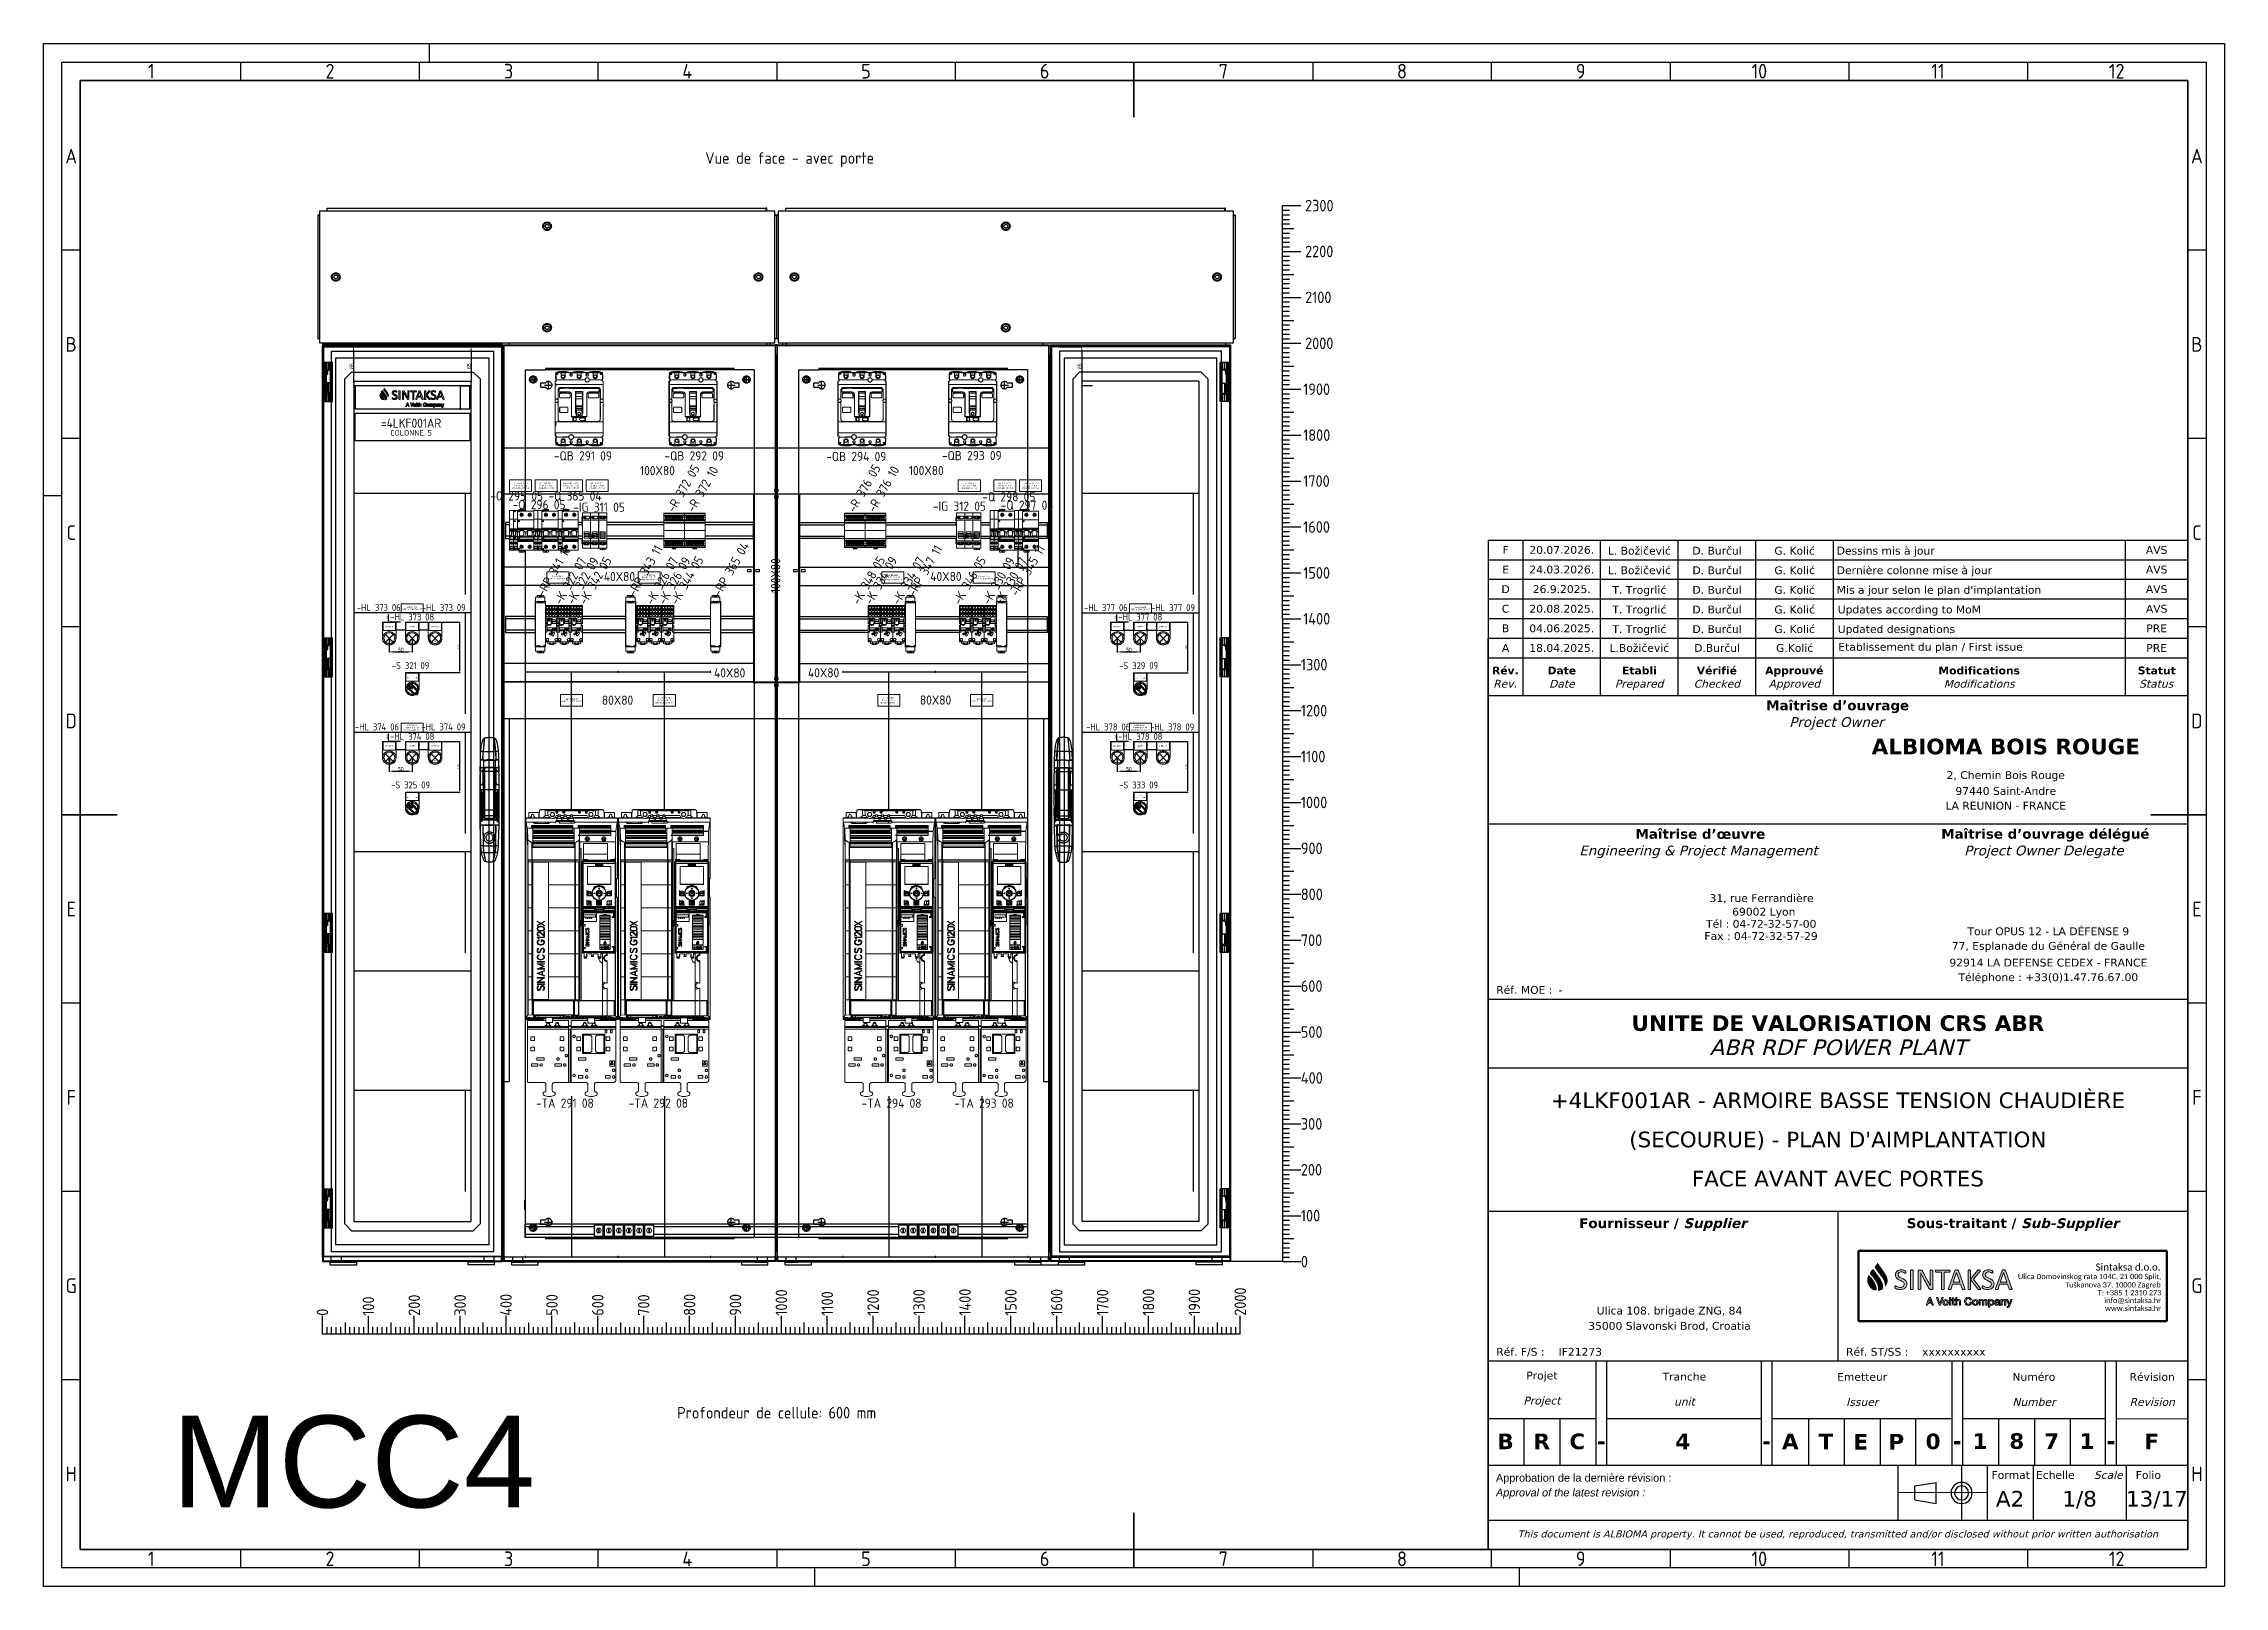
# Paper-space layout 'A2_5.1' of a CAD drawing. Header units: millimetres. Extents: x 0 to 594, y 0 to 420.
# The model-space entities are those that its viewports show. They can reach past a viewport. Long polylines and large blocks are cut down to what shows.
import ezdxf
from ezdxf.enums import TextEntityAlignment as Align

# ---------------------------------------------------------------- set-up
doc = ezdxf.new("R2010")
doc.units = ezdxf.units.MM
doc.set_wipeout_variables(frame=1)
doc.layers.add('! NO PLOT !', color=7, linetype='Continuous', true_color=0xff75dd, plot=False)
for name, color, linetype, lineweight in [('000-PI-Oprema', 30, 'Continuous', 5), ('000-SI-Oprema', 30, 'Continuous', 5), ('SI-ORMAR-Oprema', 30, 'Continuous', 5)]:
    doc.layers.add(name, color=color, linetype=linetype, lineweight=lineweight)
for name, color, linetype in [('000-PI-ORMAR', 2, 'Continuous'), ('000-PI_TEXT', 7, 'Continuous'), ('002-PI-Kabelska kanalica', 150, 'Continuous'), ('004-PI-DIN Šina', 3, 'Continuous'), ('210-0', 7, 'Continuous'), ('AM_BOR', 7, 'Continuous'), ('AUT_7', 7, 'Continuous'), ('AUT_TEXT', 7, 'Continuous'), ('Layer 1', 7, 'Continuous')]:
    doc.layers.add(name, color=color, linetype=linetype)
doc.styles.add('ACDINTS', font='ISOCP.SHX')
doc.styles.add('MtXpl_Calibri', font='calibri.ttf')
doc.styles.add('PAGE_DE_GARDE', font='arial.ttf', dxfattribs={"height": 10})
doc.styles.add('PDF Verdana', font='verdana.ttf')
doc.styles.add('PDF Verdana Bold', font='verdanab.ttf')
doc.styles.add('PI0', font='isocpeur.ttf', dxfattribs={"width": 0.9})
doc.styles.get("Standard").update_dxf_attribs({"font": 'arial.ttf'})
doc.dimstyles.new('ISO-25', dxfattribs={"dimtxt": 4, "dimasz": 3, "dimexe": 1.25, "dimexo": 0.625, "dimtad": 1, "dimtxsty": 'Standard', "dimcen": 3, "dimadec": 0, "dimazin": 0, "dimtfac": 1, "dimtmove": 0, "dimatfit": 3, "dimfxl": 1, "dimarcsym": 0})
doc.dimstyles.new('ISO-25-lb', dxfattribs={"dimtxt": 8, "dimasz": 8, "dimexe": 1.25, "dimexo": 0.625, "dimtad": 1, "dimtxsty": 'Standard', "dimcen": 5, "dimadec": 0, "dimazin": 0, "dimtfac": 1, "dimtmove": 0, "dimatfit": 3, "dimfxl": 1, "dimarcsym": 0})

psp = doc.layouts.new('A2_5.1')

msp = doc.modelspace()

# ---------------------------------------------------------------- texts
at = {"layer": '! NO PLOT !', "style": 'PI0', "width": 0.9}
msp.add_text('Vue de face - avec porte', height=25, dxfattribs=at).set_placement((39530.003, 21166.792), align=Align.MIDDLE)
at = {"layer": '! NO PLOT !', "ltscale": 0.25, "insert": (38579.49, 18329.995), "char_height": 200, "attachment_point": 5}
msp.add_mtext_dynamic_manual_height_columns('\\pxqc;{\\fArial|b0|i0|c238|p34;MCC4}', width=3177.34757, gutter_width=12.5, heights=[0], dxfattribs=at)
at = {"color": 7, "style": 'PI0', "width": 0.9}
for s, p in [('100', (38611.922, 18648.904)), ('200', (38711.922, 18648.904)), ('300', (38811.922, 18648.904)), ('400', (38911.922, 18648.904)), ('500', (39011.922, 18648.904)), ('600', (39111.922, 18648.904)), ('700', (39211.922, 18648.904)), ('800', (39311.922, 18648.904)), ('900', (39411.922, 18648.904)), ('1000', (39511.922, 18648.904)), ('1100', (39611.922, 18648.904)), ('1200', (39711.922, 18648.904)), ('1300', (39811.922, 18648.904)), ('1400', (39911.922, 18648.904)), ('1500', (40011.922, 18648.904)), ('1600', (40111.922, 18648.904)), ('1700', (40211.922, 18648.904)), ('1800', (40311.922, 18648.904)), ('1900', (40411.922, 18648.904)), ('2000', (40511.922, 18648.904)), ('0', (38511.922, 18648.904))]:
    msp.add_text(s, height=25, rotation=90, dxfattribs=at).set_placement(p, align=Align.MIDDLE_LEFT)
at = {"char_height": 20, "width": 16.78721, "attachment_point": 5, "style": 'PI0'}
for s, insert in [('{\\fISOCPEUR|b0|i0|c238|p34;10}0X{\\fISOCPEUR|b0|i0|c238|p34;8}0', (39241.919, 20489.662)), ('{\\fISOCPEUR|b0|i0|c238|p34;4}0X{\\fISOCPEUR|b0|i0|c238|p34;8}0', (39159.048, 20258.819)), ('{\\fISOCPEUR|b0|i0|c238|p34;4}0X{\\fISOCPEUR|b0|i0|c238|p34;8}0', (39870.504, 20259.133))]:
    msp.add_mtext(s, dxfattribs=dict(at, insert=insert))
for insert, rotation in [((39827.743, 20489.947), 0.062811), ((39499.407, 20260.792), 90)]:
    msp.add_mtext('{\\fISOCPEUR|b0|i0|c238|p34;10}0X{\\fISOCPEUR|b0|i0|c238|p34;8}0', dxfattribs=dict(at, insert=insert, rotation=rotation))
at = {"layer": '000-PI_TEXT', "style": 'PI0', "width": 0.9}
for s, p in [('-QB 291 09', (39079.545, 20505.776)), ('-QB 292 09', (39322.03, 20505.774)), ('-QB 294 09', (39675.24, 20504.403)), ('-QB 293 09', (39926.899, 20506.378))]:
    msp.add_text(s, height=20, dxfattribs=at).set_placement(p, align=Align.BOTTOM_CENTER)
for s, p in [('-R 372 05', (39269.716, 20401.904)), ('-R 372 10', (39312.679, 20401.904)), ('-R 376 05', (39663.67, 20401.904)), ('-R 376 10', (39706.633, 20401.904)), ('-K 348 05', (39672.879, 20200.577)), ('-RP 347 11', (39794.22, 20219.017)), ('-K 346 05', (39893.08, 20200.577))]:
    msp.add_text(s, height=20, rotation=60, dxfattribs=at).set_placement(p, align=Align.MIDDLE_LEFT)
at = {"layer": '000-PI_TEXT', "linetype": 'Continuous', "char_height": 3, "attachment_point": 5, "style": 'PI0'}
for s, insert, width in [('VFD GROUPE 1\\PALIMENTATION\\PONDULÉE 230 VCA', (38943.568, 20456.904), 48), ('VFD GROUPE 1\\PALIMENTATION\\PONDULÉE 48 VCA', (38999.346, 20456.904), 48), ("CONTRÔLE ARRÊT\\PD'URGENCE ZONE\\P- ZONE TURBINE", (39054.464, 20456.904), 48), ('VFD GROUPE 1\\PALIMENTATION\\PONDULÉE 24 VCC', (39110.242, 20456.904), 48), ('5A', (39501.113, 20446.902), 8), ('VFD GROUPE 2\\PALIMENTATION\\PONDULÉE 24 VCC', (39921.488, 20456.904), 48), ('VFD GROUPE 2\\PALIMENTATION\\PONDULÉE 48 VCA', (39999.023, 20456.904), 48), ('VFD GROUPE 2\\PALIMENTATION\\PONDULÉE 230 VCA', (40054.801, 20456.904), 48), ('5A', (39501.086, 20431.902), 8), ('[{\\fISOCPEUR|b0|i0|c238|p34;4}EBA014PO]\\PPOMPE Á CONDENSATS 1', (39025.064, 20256.904), 48), ('[4CRE189MO]\\PPOMPE EAU DE\\PREFROIDISSEMENT 1', (39223.651, 20256.904), 48), ('5B', (39442.113, 20271.904), 8), ('5B', (39460.113, 20271.904), 8), ('5C', (39542.113, 20271.904), 8), ('5C', (39560.113, 20271.904), 8), ('[4CRE196MO]\\PPOMPE EAU DE\\PREFROIDISSEMENT 2', (39755.096, 20256.904), 48), ('[4EBA043PO]\\PPOMPE Á CONDENSATS 2', (39953.684, 20256.904), 48), ('5D', (39501.086, 20021.904), 8), ('5D', (39501.113, 20036.904), 8)]:
    msp.add_mtext(s, dxfattribs=dict(at, insert=insert, width=width))
at = {"layer": 'AUT_TEXT', "style": 'PI0', "width": 0.9}
msp.add_text('Profondeur de cellule: 600 mm', height=25, dxfattribs=at).set_placement((39501.672, 18437.776), align=Align.MIDDLE)

# ---------------------------------------------------------------- blocks, each defined once
blk = doc.blocks.new('A2')
for p, q in [((5, 5), (5, 415)), ((5, 415), (589, 415)), ((589, 415), (589, 5)), ((589, 5), (5, 5))]:
    blk.add_line(p, q)
at = {"layer": 'AM_BOR', "lineweight": 25}
for p, q in [((0, 420), (594, 420)), ((0, 0), (0, 420)), ((105, 420), (105, 415)), ((594, 420), (594, 0)), ((10, 410), (584, 410)), ((10, 10), (10, 410)), ((53.67, 415), (53.67, 410)), ((102.33, 415), (102.33, 410)), ((151, 415), (151, 410)), ((199.67, 415), (199.67, 410)), ((248.33, 415), (248.33, 410)), ((345.67, 415), (345.67, 410)), ((394.33, 415), (394.33, 410)), ((443, 415), (443, 410)), ((491.67, 415), (491.67, 410)), ((540.33, 415), (540.33, 410)), ((584, 410), (584, 10)), ((10, 363.75), (5.02, 363.75)), ((589, 363.75), (584.02, 363.75)), ((10, 312.5), (5.02, 312.5)), ((589, 312.5), (584.02, 312.5)), ((0, 297), (5, 297)), ((10, 261.25), (5.02, 261.25)), ((589, 261.25), (584.02, 261.25)), ((589, 210), (584.02, 210)), ((10, 158.75), (5.02, 158.75)), ((589, 158.75), (584.02, 158.75)), ((10, 107.5), (5.02, 107.5)), ((589, 107.5), (584.02, 107.5)), ((10, 56.25), (5.02, 56.25)), ((589, 56.25), (584.02, 56.25)), ((584, 10), (10, 10)), ((53.67, 10), (53.67, 5)), ((102.33, 10), (102.33, 5)), ((151, 10), (151, 5)), ((199.67, 10), (199.67, 5)), ((248.33, 10), (248.33, 5)), ((345.67, 10), (345.67, 5)), ((394.33, 10), (394.33, 5)), ((443, 10), (443, 5)), ((491.67, 10), (491.67, 5)), ((540.33, 10), (540.33, 5)), ((594, 0), (0, 0)), ((210, 5), (210, 0)), ((402, 0), (402, 5)), ((594, 0), (402, 0))]:
    blk.add_line(p, q, dxfattribs=at)
at = {"layer": 'AM_BOR', "lineweight": 35}
for p, q in [((297, 415), (297, 400)), ((5, 210), (20, 210)), ((589, 210), (574, 210)), ((297, 5), (297, 20))]:
    blk.add_line(p, q, dxfattribs=at)
at = {"layer": 'AM_BOR', "lineweight": 25, "style": 'ACDINTS'}
for s, p in [('1', (29.33, 412.5)), ('2', (78, 412.5)), ('3', (126.67, 412.5)), ('4', (175.33, 412.5)), ('5', (224, 412.5)), ('6', (272.67, 412.5)), ('7', (321.33, 412.5)), ('8', (370, 412.5)), ('9', (418.67, 412.5)), ('10', (467.33, 412.5)), ('11', (516, 412.5)), ('12', (564.67, 412.5)), ('A', (7.51, 389.38)), ('A', (586.51, 389.38)), ('B', (7.51, 338.12)), ('B', (586.51, 338.12)), ('C', (7.51, 286.88)), ('C', (586.51, 286.88)), ('D', (7.51, 235.62)), ('D', (586.51, 235.62)), ('E', (7.51, 184.38)), ('E', (586.51, 184.38)), ('F', (7.51, 133.12)), ('F', (586.51, 133.12)), ('G', (7.51, 81.88)), ('G', (586.51, 81.88)), ('H', (7.51, 30.62)), ('H', (586.51, 30.62)), ('1', (29.33, 7.5)), ('2', (78, 7.5)), ('3', (126.67, 7.5)), ('4', (175.33, 7.5)), ('5', (224, 7.5)), ('6', (272.67, 7.5)), ('7', (321.33, 7.5)), ('8', (370, 7.5)), ('9', (418.67, 7.5)), ('10', (467.33, 7.5)), ('11', (516, 7.5)), ('12', (564.67, 7.5))]:
    blk.add_text(s, height=4, dxfattribs=at).set_placement(p, align=Align.MIDDLE_CENTER)
blk = doc.blocks.new('A$Cd58febb4')
at = {"layer": '210-0'}
for p, q in [((-181.03, 234.67), (-181.03, 250.28)), ((-159.94, 234.67), (-159.94, 250.28)), ((-138.76, 234.67), (-138.76, 250.28)), ((-117.61, 234.67), (-117.61, 250.28)), ((-96.49, 234.67), (-96.49, 250.28)), ((-16.9, 234.67), (-16.9, 250.28)), ((-95.28, 94.3), (-95.28, 53.49)), ((-158.27, 37.87), (-116.15, 37.87)), ((-78.94, 25.17), (-78.94, 10.14)), ((-61.57, 25.17), (-61.57, 10.14)), ((-54.65, 25.17), (-54.65, 10.14)), ((-42.11, 25.17), (-42.11, 10.14)), ((-16.76, 25.17), (-16.76, 10.14)), ((-74.36, 19.48), (-68.52, 20.43)), ((-74.36, 15.65), (-74.36, 19.48)), ((-68.52, 14.69), (-68.52, 20.43)), ((-54.65, 17.56), (-78.94, 17.65)), ((-74.36, 15.65), (-68.52, 14.69)), ((-190.56, 10.14), (0, 10.14))]:
    blk.add_line(p, q, dxfattribs=at)
for points in [[(-190.56, 250.28), (-190.56, 2.13), (0, 2.13), (0, 250.28)], [(-190.56, 250.28), (0, 250.28)], [(-190.56, 244.94), (0, 244.94)], [(-190.56, 234.67), (0, 234.67)], [(-190.56, 199.76), (0, 199.76)], [(-190.56, 152), (0, 152)], [(-190.56, 133.33), (0, 133.33)], [(-190.56, 94.3), (0, 94.3)], [(-190.56, 53.49), (0, 53.49)], [(-190.56, 53.49), (0, 53.49)], [(-161.24, 53.49), (-161.24, 25.17)], [(-64.24, 53.49), (-64.24, 25.17)], [(-61.34, 53.49), (-61.34, 37.87), (-61.34, 37.7), (-61.34, 25.17)], [(-61.34, 53.49), (-61.34, 25.17)], [(-22.43, 53.49), (-22.43, 25.17)], [(-19.45, 53.49), (-19.45, 37.87), (-19.45, 37.7), (-19.45, 25.17)], [(-158.27, 53.4), (-158.27, 37.79), (-158.27, 37.62), (-158.27, 25.09)], [(-158.27, 53.4), (-158.27, 25.09)], [(-116.15, 53.4), (-116.15, 25.09)], [(-113.26, 53.4), (-113.26, 37.79), (-113.26, 37.62), (-113.26, 25.09)], [(-113.26, 53.4), (-113.26, 25.09)], [(-190.56, 37.87), (-180.95, 37.87), (-180.79, 37.87), (-180.87, 37.79)], [(-180.79, 37.87), (-171.01, 37.87), (-170.85, 37.87), (-170.93, 37.79)], [(-180.79, 37.7), (-180.79, 25.17)], [(-171.01, 37.87), (-161.33, 37.87), (-161.16, 37.87), (-161.24, 37.79)], [(-171.01, 37.7), (-171.01, 25.17)], [(-113.26, 37.79), (-103.49, 37.79), (-103.32, 37.79), (-103.4, 37.7)], [(-103.49, 37.79), (-93.72, 37.79), (-93.55, 37.79), (-93.63, 37.7)], [(-103.24, 37.79), (-103.24, 25.26)], [(-93.55, 37.79), (-83.78, 37.79), (-83.61, 37.79), (-83.69, 37.7)], [(-93.55, 37.79), (-93.55, 25.26)], [(-83.78, 37.79), (-83.78, 25.26)], [(-83.78, 37.79), (-74.09, 37.79), (-73.92, 37.79), (-74.01, 37.7)], [(-74.09, 37.79), (-74.09, 25.26)], [(-73.92, 37.79), (-64.24, 37.79), (-64.07, 37.79), (-64.15, 37.7)], [(-61.34, 37.87), (-51.66, 37.87), (-51.49, 37.87), (-51.57, 37.79)], [(-51.57, 37.79), (-51.57, 25.26)], [(-51.49, 37.87), (-41.8, 37.87), (-41.63, 37.87), (-41.72, 37.79)], [(-41.8, 37.87), (-32.11, 37.87), (-31.95, 37.87), (-32.03, 37.79)], [(-41.72, 37.79), (-41.72, 25.26)], [(-32.11, 37.87), (-22.43, 37.87)], [(-32.03, 37.79), (-32.03, 25.26)], [(-19.45, 37.7), (-0.08, 37.79), (0.08, 37.79), (-0.08, 37.79)]]:
    blk.add_lwpolyline(points, dxfattribs=at)
at = {"layer": '210-0', "flags": 128}
blk.add_lwpolyline([(-190.56, 25.17), (0, 25.17)], dxfattribs=at)
at = {"layer": '210-0'}
for radius in [2.87, 1.91]:
    blk.add_arc((-61.57, 17.56), radius, 0, 359.99999, dxfattribs=at)
at = {"layer": '210-0', "style": 'PDF Verdana'}
for s, height, p in [('Réf. MOE :', 2.13, (-188.33, 154.51)), ('Réf. F/S :', 2.13, (-188.33, 55.99)), ('Réf. ST/SS :', 2.1304, (-93.05, 55.99))]:
    blk.add_text(s, height=height, dxfattribs=at).set_placement(p, align=Align.MIDDLE_LEFT)
at = {"layer": '210-0'}
for s, insert, char_height, attachment_point, style in [('A', (-185.79, 247.61), 2.13, 5, 'PDF Verdana'), ('Etablissement du plan / First issue', (-95.16, 247.61), 2.1304, 4, 'PDF Verdana'), ('Rév.', (-189.48, 240.37), 2.13, 7, 'PDF Verdana Bold'), ('{\\fVerdana|b0|i1|c0|p34;Rev.}', (-189.17, 236.76), 2.1304, 7, 'PDF Verdana'), ('Date', (-174.36, 240.37), 2.13, 7, 'PDF Verdana Bold'), ('{\\fVerdana|b0|i1|c0|p34;Date}', (-173.96, 236.75), 2.1304, 7, 'PDF Verdana'), ('{\\fVerdana|b0|i1|c0|p34;Prepared}', (-156.03, 236.2), 2.1304, 7, 'PDF Verdana'), ('Etabli', (-154.07, 240.37), 2.13, 7, 'PDF Verdana Bold'), ('{\\fVerdana|b0|i1|c0|p34;Checked}', (-134.56, 236.75), 2.1304, 7, 'PDF Verdana'), ('Vérifié', (-133.71, 240.37), 2.13, 7, 'PDF Verdana Bold'), ('Approuvé', (-115.07, 239.82), 2.13, 7, 'PDF Verdana Bold'), ('{\\fVerdana|b0|i1|c0|p34;Approved}', (-114.17, 236.2), 2.1304, 7, 'PDF Verdana'), ('Modifications', (-67.89, 240.37), 2.1304, 7, 'PDF Verdana Bold'), ('{\\fVerdana|b0|i1|c0|p34;Modifications}', (-66.46, 236.75), 2.1304, 7, 'PDF Verdana'), ('Statut', (-13.59, 240.37), 2.13, 7, 'PDF Verdana Bold'), ('{\\fVerdana|b0|i1|c0|p34;Status}', (-13.23, 236.75), 2.1304, 7, 'PDF Verdana'), ('Maîtrise d’ouvrage', (-114.8, 229.86), 2.6631, 7, 'PDF Verdana Bold'), ('{\\fVerdana|b0|i1|c0|p34;Project Owner}', (-108.54, 225.35), 2.6631, 7, 'PDF Verdana'), ('ALBIOMA BOIS ROUGE  ', (-49.54, 220.74), 4.2609, 5, 'PDF Verdana Bold'), ('2, Chemin Bois Rouge', (-49.54, 212.69), 2.1304, 5, 'PDF Verdana'), ('97440 Saint-Andre', (-49.54, 208.66), 2.1304, 5, 'PDF Verdana'), ('LA REUNION - FRANCE', (-49.54, 204.64), 2.1304, 5, 'PDF Verdana'), ('Maîtrise d’œuvre', (-150.39, 195.59), 2.6631, 7, 'PDF Verdana Bold'), ('Maîtrise d’ouvrage délégué', (-67.12, 194.89), 2.6631, 7, 'PDF Verdana Bold'), ('{\\fVerdana|b0|i1|c0|p34;Engineering & Project Management}', (-165.73, 190.37), 2.6631, 7, 'PDF Verdana'), ('{\\fVerdana|b0|i1|c0|p34;Project Owner Delegate}', (-60.91, 190.37), 2.6631, 7, 'PDF Verdana'), ('31, rue Ferrandière', (-116.05, 179.34), 2.1304, 5, 'PDF Verdana'), ('Tél : 04-72-32-57-00', (-116.15, 172.48), 2.1304, 5, 'PDF Verdana'), ('69002 Lyon', (-115.46, 175.5), 2.13, 5, 'PDF Verdana'), ('Fax : 04-72-32-57-29', (-116.2, 169.16), 2.1304, 5, 'PDF Verdana'), ('77, Esplanade du Général de Gaulle', (-37.95, 166.19), 2.1304, 5, 'PDF Verdana'), ('Tour OPUS 12 - LA DÉFENSE 9', (-37.95, 170.45), 2.1304, 5, 'PDF Verdana'), ('92914 LA DEFENSE CEDEX - FRANCE', (-37.95, 161.93), 2.1304, 5, 'PDF Verdana'), ('Téléphone : +33(0)1.47.76.67.00', (-37.95, 157.67), 2.1304, 5, 'PDF Verdana'), ('UNITE DE VALORISATION CRS ABR', (-95.28, 145.44), 4.2609, 5, 'PDF Verdana Bold'), ('{\\fVerdana|b0|i1|c238|p34;ABR RDF POWER PLANT}', (-95.28, 138.85), 4.2609, 5, 'PDF Verdana'), ('Fournisseur / {\\fVerdana|b1|i1|c0|p34;Supplier}', (-142.92, 90.63), 2.6631, 5, 'PDF Verdana Bold'), ('Sous-traitant / {\\fVerdana|b1|i1|c0|p34;Sub-Supplier}', (-47.64, 90.63), 2.6631, 5, 'PDF Verdana Bold'), ('Ulica 108. brigade ZNG, 84', (-141.14, 66.9), 2.1304, 5, 'PDF Verdana'), ('35000 Slavonski Brod, Croatia', (-141.14, 62.88), 2.1304, 5, 'PDF Verdana'), ('Projet', (-175.9, 49.22), 2.13, 5, 'PDF Verdana'), ('Tranche', (-137.08, 49.22), 2.13, 5, 'PDF Verdana'), ('Emetteur', (-88.66, 49.14), 2.13, 5, 'PDF Verdana'), ('Numéro', (-41.88, 49.14), 2.13, 5, 'PDF Verdana'), ('Révision', (-9.67, 49.14), 2.13, 5, 'PDF Verdana'), ('{\\fVerdana|b0|i1|c0|p34;Project}', (-175.9, 42.4), 2.1304, 5, 'PDF Verdana'), ('{\\fVerdana|b0|i1|c0|p34;unit}', (-137.08, 42.4), 2.1304, 5, 'PDF Verdana'), ('{\\fVerdana|b0|i1|c0|p34;Issuer}', (-88.66, 42.32), 2.1304, 5, 'PDF Verdana'), ('{\\fVerdana|b0|i1|c0|p34;Number}', (-41.88, 42.32), 2.1304, 5, 'PDF Verdana'), ('{\\fVerdana|b0|i1|c0|p34;Revision}', (-9.67, 42.32), 2.1304, 5, 'PDF Verdana'), ('\\fVerdana|b0|i0|c00|p39;Format', (-48.19, 22.44), 2.1304, 5, 'PDF Verdana'), ('{\\fVerdana|b0|i0|c0|p39;Echelle}', (-36.05, 22.44), 2.1304, 5, 'PDF Verdana'), ('{\\fVerdana|b0|i1|c0|p39;Scale}', (-21.61, 22.44), 2.1304, 5, 'PDF Verdana'), ('\\fVerdana|b0|i0|c00|p39;Folio', (-10.7, 22.44), 2.1304, 5, 'PDF Verdana')]:
    blk.add_mtext(s, dxfattribs=dict(at, insert=insert, char_height=char_height, attachment_point=attachment_point, style=style))
at = {"layer": '210-0', "char_height": 4.26, "attachment_point": 5, "style": 'PDF Verdana Bold'}
for insert in [(-159.71, 31.62), (-114.71, 31.62), (-62.79, 31.7), (-20.9, 31.7)]:
    blk.add_mtext_dynamic_manual_height_columns('-', width=9.8549, gutter_width=25.16, heights=[0], dxfattribs=dict(at, insert=insert))
at = {"layer": '210-0', "char_height": 2.1304, "attachment_point": 1, "line_spacing_factor": 1.2, "style": 'PAGE_DE_GARDE'}
for s, insert in [('{\\fArial|b0|i1|c0|p39;Approval of the latest revision :}', (-188.42, 18.74)), ('Approbation de la dernière révision :', (-188.42, 22.75))]:
    blk.add_mtext(s, dxfattribs=dict(at, insert=insert))
at = {"layer": '210-0', "insert": (-95.28, 6.13), "char_height": 1.9174, "width": 190.5566, "attachment_point": 5, "style": 'PDF Verdana'}
blk.add_mtext('{\\fVerdana|b0|i1|c0|p34;This document is ALBIOMA property. It cannot be used, reproduced, transmitted and/or disclosed without prior written authorisation}', dxfattribs=at)
at = {"layer": '210-0'}
for tag, height, style, p in [('DATE_A', 2.13, 'PDF Verdana', (-170.49, 247.61)), ('NAME_A', 2.13, 'PDF Verdana', (-149.35, 247.61)), ('VERIF_A', 2.13, 'PDF Verdana', (-128.18, 247.61)), ('APPR_A', 2.13, 'PDF Verdana', (-107.05, 247.61)), ('STAT_A', 2.13, 'PDF Verdana', (-8.45, 247.61)), ('TITRE1-TITLE1', 4.26, 'PDF Verdana', (-95.28, 124.46)), ('TITRE2-TITLE2', 3.2, 'PDF Verdana', (-95.28, 113.8)), ('TITRE3-TITLE3', 3.2, 'PDF Verdana', (-95.28, 103.15)), ('B', 4.26, 'PDF Verdana Bold', (-185.8, 31.61)), ('R', 4.26, 'PDF Verdana Bold', (-175.94, 31.61)), ('C', 4.26, 'PDF Verdana Bold', (-166.25, 31.61)), ('4', 4.26, 'PDF Verdana Bold', (-137.53, 31.61)), ('A', 4.26, 'PDF Verdana Bold', (-108.24, 31.61)), ('T', 4.26, 'PDF Verdana Bold', (-98.55, 31.61)), ('E', 4.26, 'PDF Verdana Bold', (-89.05, 31.52)), ('P', 4.26, 'PDF Verdana Bold', (-79.37, 31.52)), ('0', 4.26, 'PDF Verdana Bold', (-69.34, 31.61)), ('X', 4.26, 'PDF Verdana Bold', (-56.58, 31.69)), ('X', 4.26, 'PDF Verdana Bold', (-46.56, 31.69)), ('X', 4.26, 'PDF Verdana Bold', (-37.04, 31.69)), ('X', 4.26, 'PDF Verdana Bold', (-27.44, 31.69)), ('REV', 4.26, 'PDF Verdana Bold', (-9.8, 31.57)), ('AX', 4.26, 'PDF Verdana', (-48.38, 15.99)), ('1/XXX', 4.26, 'PDF Verdana', (-29.44, 15.99)), ('1/X', 4.26, 'PDF Verdana', (-8.38, 15.99))]:
    blk.add_attdef(tag, text='', height=height, dxfattribs=dict(at, style=style)).set_placement(p, align=Align.MIDDLE_CENTER)
at = {"layer": '210-0', "style": 'PDF Verdana'}
for tag, p in [('REF_MOE', (-171.35, 154.51)), ('REF_F/S', (-171.35, 55.99)), ('REF_ST/SS', (-72.34, 55.99))]:
    blk.add_attdef(tag, text='', height=2.13, dxfattribs=at).set_placement(p, align=Align.MIDDLE_LEFT)
blk = doc.blocks.new('SI-Sastavnica-LOGO')
at = {"true_color": 0x0063af}
h = blk.add_hatch(color=144, dxfattribs=at)
h.dxf.hatch_style = 1
edge = h.paths.add_edge_path()
edge.add_spline(control_points=[(2.2, 8.54), (2.51, 7.83), (3.14, 7.2), (3.95, 7.05)], knot_values=[3, 3, 3, 3, 4, 4, 4, 4], degree=3, periodic=0)
edge.add_spline(control_points=[(3.95, 7.05), (4.05, 8.19), (3.44, 8.97), (3.09, 9.4)], knot_values=[4, 4, 4, 4, 5, 5, 5, 5], degree=3, periodic=0)
edge.add_spline(control_points=[(3.09, 9.4), (3.09, 9.4), (3.05, 9.46), (3.05, 9.46)], knot_values=[0.00001, 0.00001, 0.00001, 0.00001, 1, 1, 1, 1], degree=3, periodic=0)
edge.add_spline(control_points=[(3.05, 9.46), (2.89, 9.66), (2.64, 9.99), (2.36, 10.39)], knot_values=[1, 1, 1, 1, 2, 2, 2, 2], degree=3, periodic=0)
edge.add_spline(control_points=[(2.36, 10.39), (2.13, 9.91), (1.92, 9.17), (2.2, 8.54)], knot_values=[2, 2, 2, 2, 3, 3, 3, 3], degree=3, periodic=0)
h = blk.add_hatch(color=144, dxfattribs=at)
h.dxf.hatch_style = 1
h.paths.add_polyline_path([(4.52, 7.02, 0.11041), (5.37, 7.29), (5.41, 7.54, 0.13358), (5.22, 8.93, 0.053392), (4.87, 9.58, 0.017784), (4.66, 9.86), (4.56, 9.98, -0.011238), (4.09, 10.61, 0.000613), (3.26, 11.76, 0.06778), (3.23, 11.71, 0.001183), (2.68, 10.92, 0.047851), (2.7, 10.88, 0.000843), (3.04, 10.42, 0.00669), (3.4, 9.93, -0.006258), (3.86, 9.32, -0.045911), (4.24, 8.66, -0.129032)])
h = blk.add_hatch(color=144, dxfattribs=at)
h.dxf.hatch_style = 1
h.paths.add_polyline_path([(4.98, 12.36), (4.33, 13.28, 0.000164), (3.61, 12.26, 0.344446), (3.61, 12.25, 0.000109), (3.8, 11.99, 0.00627), (4.82, 10.57, 0.008709), (4.99, 10.35, -0.019573), (5.33, 9.92, -0.058884), (5.78, 9.08, -0.100777), (6, 7.81, 0.080562), (6.48, 8.58, 0.073707), (6.59, 9.02, 0.055392), (6.58, 9.47, 0.070345), (6.35, 10.29, 0.03122), (6.17, 10.64), (6.12, 10.73, 0.001687)])
at = {"true_color": 0x777777}
h = blk.add_hatch(color=8, dxfattribs=at)
h.dxf.hatch_style = 1
h.paths.add_polyline_path([(13.54, 7.32, 0.13418), (13.55, 7.28, 0.136422), (13.6, 7.25, 0.066087), (13.77, 7.23, 0.017347), (13.9, 7.23, 0.046916), (14.03, 7.25, 0.091373), (14.08, 7.27, 0.143419), (14.11, 7.3, 0.127916), (14.12, 7.33, 0.000025), (14.12, 10.05, 0.005209), (14.11, 10.84), (14.11, 10.98, 0.010292), (14.41, 10.38, 0.002347), (15.43, 8.46, 0.006689), (15.91, 7.57, 0.025476), (15.99, 7.46, 0.05023), (16.08, 7.34, 0.110058), (16.23, 7.26, 0.061201), (16.38, 7.24, 0.001293), (16.6, 7.24, 0.062421), (16.67, 7.25, 0.223171), (16.82, 7.37, 0.103531), (16.85, 7.49, 0.000418), (16.85, 11.53, 0.245805), (16.8, 11.6, 0.073458), (16.75, 11.62, 0.038925), (16.66, 11.63, 0.037271), (16.43, 11.63, 0.047017), (16.35, 11.62, 0.067602), (16.3, 11.59, 0.25966), (16.26, 11.53, 0.000016), (16.26, 9.06, 0.00401), (16.27, 8.04, 0.007594), (15.71, 9.14, -0.000425), (14.57, 11.26, 0.023769), (14.49, 11.41, 0.036194), (14.43, 11.49, 0.170505), (14.22, 11.61, 0.045671), (14.09, 11.62, 0.001278), (13.77, 11.62, 0.162311), (13.61, 11.56, 0.13571), (13.55, 11.49, 0.089558), (13.54, 11.37, 0.000418)])
edge = h.paths.add_edge_path()
edge.add_spline(control_points=[(12.37, 9.43), (12.37, 10.49), (12.37, 11.54), (12.37, 11.54), (12.37, 11.56), (12.37, 11.57), (12.36, 11.58)], knot_values=[16, 16, 16, 16, 16.5, 16.5, 16.5, 17.5, 17.5, 17.5, 17.5], degree=3, periodic=0)
edge.add_spline(control_points=[(12.36, 11.58), (12.35, 11.6), (12.33, 11.61), (12.31, 11.62)], knot_values=[15, 15, 15, 15, 16, 16, 16, 16], degree=3, periodic=0)
edge.add_spline(control_points=[(12.31, 11.62), (12.29, 11.62), (12.26, 11.63), (12.22, 11.64)], knot_values=[14, 14, 14, 14, 15, 15, 15, 15], degree=3, periodic=0)
edge.add_spline(control_points=[(12.22, 11.64), (12.18, 11.64), (12.14, 11.65), (12.08, 11.65)], knot_values=[13, 13, 13, 13, 14, 14, 14, 14], degree=3, periodic=0)
edge.add_spline(control_points=[(12.08, 11.65), (12.03, 11.65), (11.98, 11.64), (11.95, 11.64)], knot_values=[12, 12, 12, 12, 13, 13, 13, 13], degree=3, periodic=0)
edge.add_spline(control_points=[(11.95, 11.64), (11.91, 11.63), (11.88, 11.62), (11.86, 11.62)], knot_values=[11, 11, 11, 11, 12, 12, 12, 12], degree=3, periodic=0)
edge.add_spline(control_points=[(11.86, 11.62), (11.83, 11.61), (11.81, 11.6), (11.8, 11.58)], knot_values=[10, 10, 10, 10, 11, 11, 11, 11], degree=3, periodic=0)
edge.add_spline(control_points=[(11.8, 11.58), (11.79, 11.57), (11.79, 11.56), (11.79, 11.54)], knot_values=[9, 9, 9, 9, 10, 10, 10, 10], degree=3, periodic=0)
edge.add_spline(control_points=[(11.79, 11.54), (11.79, 11.54), (11.79, 7.33), (11.79, 7.33), (11.79, 7.32), (11.79, 7.3), (11.8, 7.29)], knot_values=[7, 7, 7, 7, 8, 8, 8, 9, 9, 9, 9], degree=3, periodic=0)
edge.add_spline(control_points=[(11.8, 7.29), (11.81, 7.27), (11.83, 7.26), (11.85, 7.25)], knot_values=[6, 6, 6, 6, 7, 7, 7, 7], degree=3, periodic=0)
edge.add_spline(control_points=[(11.85, 7.25), (11.87, 7.25), (11.9, 7.24), (11.94, 7.23)], knot_values=[5, 5, 5, 5, 6, 6, 6, 6], degree=3, periodic=0)
edge.add_spline(control_points=[(11.94, 7.23), (11.98, 7.23), (12.03, 7.23), (12.08, 7.23)], knot_values=[4, 4, 4, 4, 5, 5, 5, 5], degree=3, periodic=0)
edge.add_spline(control_points=[(12.08, 7.23), (12.14, 7.23), (12.18, 7.23), (12.22, 7.23)], knot_values=[3, 3, 3, 3, 4, 4, 4, 4], degree=3, periodic=0)
edge.add_spline(control_points=[(12.22, 7.23), (12.26, 7.24), (12.29, 7.25), (12.31, 7.25)], knot_values=[2, 2, 2, 2, 3, 3, 3, 3], degree=3, periodic=0)
edge.add_spline(control_points=[(12.31, 7.25), (12.33, 7.26), (12.35, 7.27), (12.36, 7.29)], knot_values=[1, 1, 1, 1, 2, 2, 2, 2], degree=3, periodic=0)
edge.add_spline(control_points=[(12.36, 7.29), (12.37, 7.3), (12.37, 7.32), (12.37, 7.33)], knot_values=[0, 0, 0, 0, 1, 1, 1, 1], degree=3, periodic=0)
edge.add_spline(control_points=[(12.37, 7.33), (12.37, 7.33), (12.37, 8.38), (12.37, 9.43)], knot_values=[17.5, 17.5, 17.5, 17.5, 18, 18, 18, 18], degree=3, periodic=0)
edge = h.paths.add_edge_path()
edge.add_spline(control_points=[(10.31, 11.05), (10.38, 11.01), (10.45, 10.97), (10.5, 10.94)], knot_values=[47, 47, 47, 47, 48, 48, 48, 48], degree=3, periodic=0)
edge.add_spline(control_points=[(10.5, 10.94), (10.55, 10.91), (10.59, 10.89), (10.62, 10.89)], knot_values=[46, 46, 46, 46, 47, 47, 47, 47], degree=3, periodic=0)
edge.add_spline(control_points=[(10.62, 10.89), (10.63, 10.89), (10.65, 10.9), (10.66, 10.91)], knot_values=[45, 45, 45, 45, 46, 46, 46, 46], degree=3, periodic=0)
edge.add_spline(control_points=[(10.66, 10.91), (10.67, 10.92), (10.68, 10.94), (10.69, 10.96)], knot_values=[44, 44, 44, 44, 45, 45, 45, 45], degree=3, periodic=0)
edge.add_spline(control_points=[(10.69, 10.96), (10.7, 10.98), (10.7, 11), (10.7, 11.04)], knot_values=[43, 43, 43, 43, 44, 44, 44, 44], degree=3, periodic=0)
edge.add_spline(control_points=[(10.7, 11.04), (10.71, 11.07), (10.71, 11.1), (10.71, 11.14)], knot_values=[42, 42, 42, 42, 43, 43, 43, 43], degree=3, periodic=0)
edge.add_spline(control_points=[(10.71, 11.14), (10.71, 11.19), (10.71, 11.22), (10.71, 11.25)], knot_values=[41, 41, 41, 41, 42, 42, 42, 42], degree=3, periodic=0)
edge.add_spline(control_points=[(10.71, 11.25), (10.7, 11.28), (10.7, 11.3), (10.7, 11.32)], knot_values=[40, 40, 40, 40, 41, 41, 41, 41], degree=3, periodic=0)
edge.add_spline(control_points=[(10.7, 11.32), (10.69, 11.34), (10.69, 11.35), (10.68, 11.37)], knot_values=[39, 39, 39, 39, 40, 40, 40, 40], degree=3, periodic=0)
edge.add_spline(control_points=[(10.68, 11.37), (10.67, 11.38), (10.66, 11.4), (10.64, 11.42)], knot_values=[38, 38, 38, 38, 39, 39, 39, 39], degree=3, periodic=0)
edge.add_spline(control_points=[(10.64, 11.42), (10.62, 11.44), (10.57, 11.47), (10.5, 11.5)], knot_values=[37, 37, 37, 37, 38, 38, 38, 38], degree=3, periodic=0)
edge.add_spline(control_points=[(10.5, 11.5), (10.44, 11.54), (10.36, 11.57), (10.27, 11.6)], knot_values=[36, 36, 36, 36, 37, 37, 37, 37], degree=3, periodic=0)
edge.add_spline(control_points=[(10.27, 11.6), (10.18, 11.62), (10.09, 11.65), (9.99, 11.66)], knot_values=[35, 35, 35, 35, 36, 36, 36, 36], degree=3, periodic=0)
edge.add_spline(control_points=[(9.99, 11.66), (9.9, 11.68), (9.8, 11.69), (9.7, 11.69)], knot_values=[34, 34, 34, 34, 35, 35, 35, 35], degree=3, periodic=0)
edge.add_spline(control_points=[(9.7, 11.69), (9.51, 11.69), (9.33, 11.66), (9.17, 11.61)], knot_values=[33, 33, 33, 33, 34, 34, 34, 34], degree=3, periodic=0)
edge.add_spline(control_points=[(9.17, 11.61), (9.01, 11.56), (8.87, 11.49), (8.75, 11.39)], knot_values=[32, 32, 32, 32, 33, 33, 33, 33], degree=3, periodic=0)
edge.add_spline(control_points=[(8.75, 11.39), (8.63, 11.29), (8.54, 11.17), (8.47, 11.03)], knot_values=[31, 31, 31, 31, 32, 32, 32, 32], degree=3, periodic=0)
edge.add_spline(control_points=[(8.47, 11.03), (8.4, 10.89), (8.37, 10.72), (8.37, 10.54)], knot_values=[30, 30, 30, 30, 31, 31, 31, 31], degree=3, periodic=0)
edge.add_spline(control_points=[(8.37, 10.54), (8.37, 10.36), (8.4, 10.21), (8.46, 10.08)], knot_values=[29, 29, 29, 29, 30, 30, 30, 30], degree=3, periodic=0)
edge.add_spline(control_points=[(8.46, 10.08), (8.51, 9.96), (8.59, 9.84), (8.68, 9.75)], knot_values=[28, 28, 28, 28, 29, 29, 29, 29], degree=3, periodic=0)
edge.add_spline(control_points=[(8.68, 9.75), (8.77, 9.65), (8.88, 9.57), (9, 9.5)], knot_values=[27, 27, 27, 27, 28, 28, 28, 28], degree=3, periodic=0)
edge.add_spline(control_points=[(9, 9.5), (9.11, 9.43), (9.23, 9.37), (9.36, 9.31)], knot_values=[26, 26, 26, 26, 27, 27, 27, 27], degree=3, periodic=0)
edge.add_spline(control_points=[(9.36, 9.31), (9.48, 9.25), (9.6, 9.2), (9.72, 9.14)], knot_values=[25, 25, 25, 25, 26, 26, 26, 26], degree=3, periodic=0)
edge.add_spline(control_points=[(9.72, 9.14), (9.84, 9.09), (9.95, 9.03), (10.04, 8.96)], knot_values=[24, 24, 24, 24, 25, 25, 25, 25], degree=3, periodic=0)
edge.add_spline(control_points=[(10.04, 8.96), (10.13, 8.89), (10.21, 8.82), (10.26, 8.73)], knot_values=[23, 23, 23, 23, 24, 24, 24, 24], degree=3, periodic=0)
edge.add_spline(control_points=[(10.26, 8.73), (10.32, 8.64), (10.35, 8.53), (10.35, 8.41)], knot_values=[22, 22, 22, 22, 23, 23, 23, 23], degree=3, periodic=0)
edge.add_spline(control_points=[(10.35, 8.41), (10.35, 8.29), (10.33, 8.19), (10.29, 8.1)], knot_values=[21, 21, 21, 21, 22, 22, 22, 22], degree=3, periodic=0)
edge.add_spline(control_points=[(10.29, 8.1), (10.25, 8.01), (10.19, 7.93), (10.11, 7.87)], knot_values=[20, 20, 20, 20, 21, 21, 21, 21], degree=3, periodic=0)
edge.add_spline(control_points=[(10.11, 7.87), (10.04, 7.81), (9.95, 7.76), (9.84, 7.73)], knot_values=[19, 19, 19, 19, 20, 20, 20, 20], degree=3, periodic=0)
edge.add_spline(control_points=[(9.84, 7.73), (9.74, 7.7), (9.62, 7.68), (9.49, 7.68)], knot_values=[18, 18, 18, 18, 19, 19, 19, 19], degree=3, periodic=0)
edge.add_spline(control_points=[(9.49, 7.68), (9.33, 7.68), (9.18, 7.7), (9.05, 7.74)], knot_values=[17, 17, 17, 17, 18, 18, 18, 18], degree=3, periodic=0)
edge.add_spline(control_points=[(9.05, 7.74), (8.93, 7.78), (8.82, 7.82), (8.73, 7.87)], knot_values=[16, 16, 16, 16, 17, 17, 17, 17], degree=3, periodic=0)
edge.add_spline(control_points=[(8.73, 7.87), (8.64, 7.91), (8.56, 7.95), (8.5, 7.99)], knot_values=[15, 15, 15, 15, 16, 16, 16, 16], degree=3, periodic=0)
edge.add_spline(control_points=[(8.5, 7.99), (8.45, 8.03), (8.4, 8.05), (8.37, 8.05)], knot_values=[14, 14, 14, 14, 15, 15, 15, 15], degree=3, periodic=0)
edge.add_spline(control_points=[(8.37, 8.05), (8.35, 8.05), (8.34, 8.04), (8.32, 8.04)], knot_values=[13, 13, 13, 13, 14, 14, 14, 14], degree=3, periodic=0)
edge.add_spline(control_points=[(8.32, 8.04), (8.31, 8.03), (8.3, 8.01), (8.29, 7.99)], knot_values=[12, 12, 12, 12, 13, 13, 13, 13], degree=3, periodic=0)
edge.add_spline(control_points=[(8.29, 7.99), (8.28, 7.97), (8.27, 7.95), (8.27, 7.91)], knot_values=[11, 11, 11, 11, 12, 12, 12, 12], degree=3, periodic=0)
edge.add_spline(control_points=[(8.27, 7.91), (8.26, 7.88), (8.26, 7.84), (8.26, 7.79)], knot_values=[10, 10, 10, 10, 11, 11, 11, 11], degree=3, periodic=0)
edge.add_spline(control_points=[(8.26, 7.79), (8.26, 7.72), (8.27, 7.66), (8.28, 7.62)], knot_values=[9, 9, 9, 9, 10, 10, 10, 10], degree=3, periodic=0)
edge.add_spline(control_points=[(8.28, 7.62), (8.29, 7.58), (8.31, 7.55), (8.34, 7.52)], knot_values=[8, 8, 8, 8, 9, 9, 9, 9], degree=3, periodic=0)
edge.add_spline(control_points=[(8.34, 7.52), (8.36, 7.49), (8.41, 7.46), (8.48, 7.42)], knot_values=[7, 7, 7, 7, 8, 8, 8, 8], degree=3, periodic=0)
edge.add_spline(control_points=[(8.48, 7.42), (8.54, 7.38), (8.63, 7.35), (8.72, 7.31)], knot_values=[6, 6, 6, 6, 7, 7, 7, 7], degree=3, periodic=0)
edge.add_spline(control_points=[(8.72, 7.31), (8.82, 7.27), (8.93, 7.24), (9.06, 7.22)], knot_values=[5, 5, 5, 5, 6, 6, 6, 6], degree=3, periodic=0)
edge.add_spline(control_points=[(9.06, 7.22), (9.18, 7.19), (9.32, 7.18), (9.47, 7.18)], knot_values=[4, 4, 4, 4, 5, 5, 5, 5], degree=3, periodic=0)
edge.add_spline(control_points=[(9.47, 7.18), (9.68, 7.18), (9.87, 7.21), (10.05, 7.27)], knot_values=[3, 3, 3, 3, 4, 4, 4, 4], degree=3, periodic=0)
edge.add_spline(control_points=[(10.05, 7.27), (10.24, 7.32), (10.39, 7.41), (10.53, 7.52)], knot_values=[2, 2, 2, 2, 3, 3, 3, 3], degree=3, periodic=0)
edge.add_spline(control_points=[(10.53, 7.52), (10.66, 7.63), (10.77, 7.77), (10.84, 7.93)], knot_values=[1, 1, 1, 1, 2, 2, 2, 2], degree=3, periodic=0)
edge.add_spline(control_points=[(10.84, 7.93), (10.92, 8.09), (10.96, 8.27), (10.96, 8.47)], knot_values=[0, 0, 0, 0, 1, 1, 1, 1], degree=3, periodic=0)
edge.add_spline(control_points=[(10.96, 8.47), (10.96, 8.65), (10.93, 8.8), (10.87, 8.93)], knot_values=[61, 61, 61, 61, 62, 62, 62, 62], degree=3, periodic=0)
edge.add_spline(control_points=[(10.87, 8.93), (10.81, 9.05), (10.74, 9.16), (10.64, 9.26)], knot_values=[60, 60, 60, 60, 61, 61, 61, 61], degree=3, periodic=0)
edge.add_spline(control_points=[(10.64, 9.26), (10.55, 9.35), (10.44, 9.43), (10.32, 9.5)], knot_values=[59, 59, 59, 59, 60, 60, 60, 60], degree=3, periodic=0)
edge.add_spline(control_points=[(10.32, 9.5), (10.2, 9.57), (10.08, 9.63), (9.96, 9.69)], knot_values=[58, 58, 58, 58, 59, 59, 59, 59], degree=3, periodic=0)
edge.add_spline(control_points=[(9.96, 9.69), (9.83, 9.75), (9.71, 9.81), (9.59, 9.86)], knot_values=[57, 57, 57, 57, 58, 58, 58, 58], degree=3, periodic=0)
edge.add_spline(control_points=[(9.59, 9.86), (9.47, 9.92), (9.37, 9.98), (9.27, 10.05)], knot_values=[56, 56, 56, 56, 57, 57, 57, 57], degree=3, periodic=0)
edge.add_spline(control_points=[(9.27, 10.05), (9.18, 10.12), (9.1, 10.19), (9.05, 10.28)], knot_values=[55, 55, 55, 55, 56, 56, 56, 56], degree=3, periodic=0)
edge.add_spline(control_points=[(9.05, 10.28), (8.99, 10.37), (8.96, 10.47), (8.96, 10.6)], knot_values=[54, 54, 54, 54, 55, 55, 55, 55], degree=3, periodic=0)
edge.add_spline(control_points=[(8.96, 10.6), (8.96, 10.68), (8.98, 10.76), (9.01, 10.83)], knot_values=[53, 53, 53, 53, 54, 54, 54, 54], degree=3, periodic=0)
edge.add_spline(control_points=[(9.01, 10.83), (9.04, 10.91), (9.08, 10.97), (9.14, 11.03)], knot_values=[52, 52, 52, 52, 53, 53, 53, 53], degree=3, periodic=0)
edge.add_spline(control_points=[(9.14, 11.03), (9.2, 11.08), (9.27, 11.12), (9.36, 11.16)], knot_values=[51, 51, 51, 51, 52, 52, 52, 52], degree=3, periodic=0)
edge.add_spline(control_points=[(9.36, 11.16), (9.45, 11.19), (9.56, 11.21), (9.68, 11.21)], knot_values=[50, 50, 50, 50, 51, 51, 51, 51], degree=3, periodic=0)
edge.add_spline(control_points=[(9.68, 11.21), (9.81, 11.21), (9.93, 11.19), (10.03, 11.16)], knot_values=[49, 49, 49, 49, 50, 50, 50, 50], degree=3, periodic=0)
edge.add_spline(control_points=[(10.03, 11.16), (10.14, 11.12), (10.23, 11.09), (10.31, 11.05)], knot_values=[48, 48, 48, 48, 49, 49, 49, 49], degree=3, periodic=0)
edge = h.paths.add_edge_path()
edge.add_spline(control_points=[(26.79, 10.46), (27.16, 10.89), (27.52, 11.33), (27.52, 11.33), (27.56, 11.38), (27.59, 11.42), (27.6, 11.45)], knot_values=[37, 37, 37, 37, 37.5, 37.5, 37.5, 38.5, 38.5, 38.5, 38.5], degree=3, periodic=0)
edge.add_spline(control_points=[(27.6, 11.45), (27.62, 11.48), (27.63, 11.51), (27.63, 11.54)], knot_values=[36, 36, 36, 36, 37, 37, 37, 37], degree=3, periodic=0)
edge.add_spline(control_points=[(27.63, 11.54), (27.63, 11.55), (27.62, 11.57), (27.61, 11.58)], knot_values=[35, 35, 35, 35, 36, 36, 36, 36], degree=3, periodic=0)
edge.add_spline(control_points=[(27.61, 11.58), (27.61, 11.59), (27.59, 11.61), (27.57, 11.61)], knot_values=[34, 34, 34, 34, 35, 35, 35, 35], degree=3, periodic=0)
edge.add_spline(control_points=[(27.57, 11.61), (27.55, 11.62), (27.52, 11.63), (27.48, 11.64)], knot_values=[33, 33, 33, 33, 34, 34, 34, 34], degree=3, periodic=0)
edge.add_spline(control_points=[(27.48, 11.64), (27.45, 11.64), (27.4, 11.65), (27.34, 11.65)], knot_values=[32, 32, 32, 32, 33, 33, 33, 33], degree=3, periodic=0)
edge.add_spline(control_points=[(27.34, 11.65), (27.28, 11.65), (27.24, 11.64), (27.2, 11.64)], knot_values=[31, 31, 31, 31, 32, 32, 32, 32], degree=3, periodic=0)
edge.add_spline(control_points=[(27.2, 11.64), (27.16, 11.63), (27.13, 11.63), (27.1, 11.62)], knot_values=[30, 30, 30, 30, 31, 31, 31, 31], degree=3, periodic=0)
edge.add_spline(control_points=[(27.1, 11.62), (27.08, 11.61), (27.06, 11.6), (27.04, 11.59)], knot_values=[29, 29, 29, 29, 30, 30, 30, 30], degree=3, periodic=0)
edge.add_spline(control_points=[(27.04, 11.59), (27.02, 11.57), (27, 11.56), (26.99, 11.54)], knot_values=[28, 28, 28, 28, 29, 29, 29, 29], degree=3, periodic=0)
edge.add_spline(control_points=[(26.99, 11.54), (26.99, 11.54), (25.44, 9.59), (25.44, 9.59), (25.44, 9.59), (25.44, 10.08), (25.44, 10.56)], knot_values=[26.5, 26.5, 26.5, 26.5, 27.5, 27.5, 27.5, 28, 28, 28, 28], degree=3, periodic=0)
edge.add_spline(control_points=[(25.44, 10.56), (25.44, 11.05), (25.44, 11.54), (25.44, 11.54), (25.44, 11.56), (25.43, 11.57), (25.43, 11.58)], knot_values=[25, 25, 25, 25, 25.5, 25.5, 25.5, 26.5, 26.5, 26.5, 26.5], degree=3, periodic=0)
edge.add_spline(control_points=[(25.43, 11.58), (25.42, 11.6), (25.4, 11.61), (25.38, 11.62)], knot_values=[24, 24, 24, 24, 25, 25, 25, 25], degree=3, periodic=0)
edge.add_spline(control_points=[(25.38, 11.62), (25.36, 11.62), (25.33, 11.63), (25.29, 11.64)], knot_values=[23, 23, 23, 23, 24, 24, 24, 24], degree=3, periodic=0)
edge.add_spline(control_points=[(25.29, 11.64), (25.25, 11.64), (25.2, 11.65), (25.15, 11.65)], knot_values=[22, 22, 22, 22, 23, 23, 23, 23], degree=3, periodic=0)
edge.add_spline(control_points=[(25.15, 11.65), (25.09, 11.65), (25.05, 11.64), (25.01, 11.64)], knot_values=[21, 21, 21, 21, 22, 22, 22, 22], degree=3, periodic=0)
edge.add_spline(control_points=[(25.01, 11.64), (24.97, 11.63), (24.94, 11.62), (24.92, 11.62)], knot_values=[20, 20, 20, 20, 21, 21, 21, 21], degree=3, periodic=0)
edge.add_spline(control_points=[(24.92, 11.62), (24.9, 11.61), (24.88, 11.6), (24.87, 11.58)], knot_values=[19, 19, 19, 19, 20, 20, 20, 20], degree=3, periodic=0)
edge.add_spline(control_points=[(24.87, 11.58), (24.86, 11.57), (24.86, 11.56), (24.86, 11.54)], knot_values=[18, 18, 18, 18, 19, 19, 19, 19], degree=3, periodic=0)
edge.add_spline(control_points=[(24.86, 11.54), (24.86, 11.54), (24.86, 7.33), (24.86, 7.33), (24.86, 7.32), (24.86, 7.3), (24.87, 7.29)], knot_values=[16, 16, 16, 16, 17, 17, 17, 18, 18, 18, 18], degree=3, periodic=0)
edge.add_spline(control_points=[(24.87, 7.29), (24.88, 7.27), (24.9, 7.26), (24.92, 7.25)], knot_values=[15, 15, 15, 15, 16, 16, 16, 16], degree=3, periodic=0)
edge.add_spline(control_points=[(24.92, 7.25), (24.94, 7.25), (24.97, 7.24), (25.01, 7.23)], knot_values=[14, 14, 14, 14, 15, 15, 15, 15], degree=3, periodic=0)
edge.add_spline(control_points=[(25.01, 7.23), (25.05, 7.23), (25.09, 7.23), (25.15, 7.23)], knot_values=[13, 13, 13, 13, 14, 14, 14, 14], degree=3, periodic=0)
edge.add_spline(control_points=[(25.15, 7.23), (25.2, 7.23), (25.25, 7.23), (25.29, 7.23)], knot_values=[12, 12, 12, 12, 13, 13, 13, 13], degree=3, periodic=0)
edge.add_spline(control_points=[(25.29, 7.23), (25.33, 7.24), (25.36, 7.25), (25.38, 7.25)], knot_values=[11, 11, 11, 11, 12, 12, 12, 12], degree=3, periodic=0)
edge.add_spline(control_points=[(25.38, 7.25), (25.4, 7.26), (25.42, 7.27), (25.43, 7.29)], knot_values=[10, 10, 10, 10, 11, 11, 11, 11], degree=3, periodic=0)
edge.add_spline(control_points=[(25.43, 7.29), (25.43, 7.3), (25.44, 7.32), (25.44, 7.33)], knot_values=[9, 9, 9, 9, 10, 10, 10, 10], degree=3, periodic=0)
edge.add_spline(control_points=[(25.44, 7.33), (25.44, 7.33), (25.44, 9.52), (25.44, 9.52), (25.44, 9.52), (25.84, 8.98), (26.24, 8.43)], knot_values=[7.5, 7.5, 7.5, 7.5, 8.5, 8.5, 8.5, 9, 9, 9, 9], degree=3, periodic=0)
edge.add_spline(control_points=[(26.24, 8.43), (26.65, 7.88), (27.05, 7.33), (27.05, 7.33), (27.07, 7.31), (27.09, 7.29), (27.11, 7.27)], knot_values=[6, 6, 6, 6, 6.5, 6.5, 6.5, 7.5, 7.5, 7.5, 7.5], degree=3, periodic=0)
edge.add_spline(control_points=[(27.11, 7.27), (27.14, 7.25), (27.17, 7.24), (27.22, 7.23)], knot_values=[5, 5, 5, 5, 6, 6, 6, 6], degree=3, periodic=0)
edge.add_spline(control_points=[(27.22, 7.23), (27.27, 7.23), (27.34, 7.23), (27.42, 7.23)], knot_values=[4, 4, 4, 4, 5, 5, 5, 5], degree=3, periodic=0)
edge.add_spline(control_points=[(27.42, 7.23), (27.48, 7.23), (27.53, 7.23), (27.57, 7.23)], knot_values=[3, 3, 3, 3, 4, 4, 4, 4], degree=3, periodic=0)
edge.add_spline(control_points=[(27.57, 7.23), (27.6, 7.24), (27.63, 7.25), (27.66, 7.26)], knot_values=[2, 2, 2, 2, 3, 3, 3, 3], degree=3, periodic=0)
edge.add_spline(control_points=[(27.66, 7.26), (27.68, 7.26), (27.69, 7.28), (27.7, 7.29)], knot_values=[1, 1, 1, 1, 2, 2, 2, 2], degree=3, periodic=0)
edge.add_spline(control_points=[(27.7, 7.29), (27.71, 7.31), (27.71, 7.32), (27.71, 7.34)], knot_values=[0, 0, 0, 0, 1, 1, 1, 1], degree=3, periodic=0)
edge.add_spline(control_points=[(27.71, 7.34), (27.71, 7.35), (27.71, 7.37), (27.7, 7.39)], knot_values=[41, 41, 41, 41, 42, 42, 42, 42], degree=3, periodic=0)
edge.add_spline(control_points=[(27.7, 7.39), (27.69, 7.41), (27.67, 7.45), (27.63, 7.51)], knot_values=[40, 40, 40, 40, 41, 41, 41, 41], degree=3, periodic=0)
edge.add_spline(control_points=[(27.63, 7.51), (27.63, 7.51), (26.07, 9.59), (26.07, 9.59), (26.07, 9.59), (26.43, 10.02), (26.79, 10.46)], knot_values=[38.5, 38.5, 38.5, 38.5, 39.5, 39.5, 39.5, 40, 40, 40, 40], degree=3, periodic=0)
edge = h.paths.add_edge_path()
edge.add_spline(control_points=[(28.96, 11.61), (28.8, 11.56), (28.66, 11.49), (28.54, 11.39)], knot_values=[32, 32, 32, 32, 33, 33, 33, 33], degree=3, periodic=0)
edge.add_spline(control_points=[(28.54, 11.39), (28.42, 11.29), (28.33, 11.17), (28.26, 11.03)], knot_values=[31, 31, 31, 31, 32, 32, 32, 32], degree=3, periodic=0)
edge.add_spline(control_points=[(28.26, 11.03), (28.2, 10.89), (28.16, 10.72), (28.16, 10.54)], knot_values=[30, 30, 30, 30, 31, 31, 31, 31], degree=3, periodic=0)
edge.add_spline(control_points=[(28.16, 10.54), (28.16, 10.36), (28.19, 10.21), (28.25, 10.08)], knot_values=[29, 29, 29, 29, 30, 30, 30, 30], degree=3, periodic=0)
edge.add_spline(control_points=[(28.25, 10.08), (28.31, 9.96), (28.38, 9.84), (28.48, 9.75)], knot_values=[28, 28, 28, 28, 29, 29, 29, 29], degree=3, periodic=0)
edge.add_spline(control_points=[(28.48, 9.75), (28.57, 9.65), (28.67, 9.57), (28.79, 9.5)], knot_values=[27, 27, 27, 27, 28, 28, 28, 28], degree=3, periodic=0)
edge.add_spline(control_points=[(28.79, 9.5), (28.91, 9.43), (29.03, 9.37), (29.15, 9.31)], knot_values=[26, 26, 26, 26, 27, 27, 27, 27], degree=3, periodic=0)
edge.add_spline(control_points=[(29.15, 9.31), (29.28, 9.25), (29.4, 9.2), (29.52, 9.14)], knot_values=[25, 25, 25, 25, 26, 26, 26, 26], degree=3, periodic=0)
edge.add_spline(control_points=[(29.52, 9.14), (29.63, 9.09), (29.74, 9.03), (29.83, 8.96)], knot_values=[24, 24, 24, 24, 25, 25, 25, 25], degree=3, periodic=0)
edge.add_spline(control_points=[(29.83, 8.96), (29.93, 8.89), (30, 8.82), (30.06, 8.73)], knot_values=[23, 23, 23, 23, 24, 24, 24, 24], degree=3, periodic=0)
edge.add_spline(control_points=[(30.06, 8.73), (30.11, 8.64), (30.14, 8.53), (30.14, 8.41)], knot_values=[22, 22, 22, 22, 23, 23, 23, 23], degree=3, periodic=0)
edge.add_spline(control_points=[(30.14, 8.41), (30.14, 8.29), (30.12, 8.19), (30.08, 8.1)], knot_values=[21, 21, 21, 21, 22, 22, 22, 22], degree=3, periodic=0)
edge.add_spline(control_points=[(30.08, 8.1), (30.04, 8.01), (29.98, 7.93), (29.91, 7.87)], knot_values=[20, 20, 20, 20, 21, 21, 21, 21], degree=3, periodic=0)
edge.add_spline(control_points=[(29.91, 7.87), (29.83, 7.81), (29.74, 7.76), (29.63, 7.73)], knot_values=[19, 19, 19, 19, 20, 20, 20, 20], degree=3, periodic=0)
edge.add_spline(control_points=[(29.63, 7.73), (29.53, 7.7), (29.41, 7.68), (29.29, 7.68)], knot_values=[18, 18, 18, 18, 19, 19, 19, 19], degree=3, periodic=0)
edge.add_spline(control_points=[(29.29, 7.68), (29.12, 7.68), (28.97, 7.7), (28.85, 7.74)], knot_values=[17, 17, 17, 17, 18, 18, 18, 18], degree=3, periodic=0)
edge.add_spline(control_points=[(28.85, 7.74), (28.72, 7.78), (28.61, 7.82), (28.52, 7.87)], knot_values=[16, 16, 16, 16, 17, 17, 17, 17], degree=3, periodic=0)
edge.add_spline(control_points=[(28.52, 7.87), (28.43, 7.91), (28.36, 7.95), (28.3, 7.99)], knot_values=[15, 15, 15, 15, 16, 16, 16, 16], degree=3, periodic=0)
edge.add_spline(control_points=[(28.3, 7.99), (28.24, 8.03), (28.2, 8.05), (28.16, 8.05)], knot_values=[14, 14, 14, 14, 15, 15, 15, 15], degree=3, periodic=0)
edge.add_spline(control_points=[(28.16, 8.05), (28.15, 8.05), (28.13, 8.04), (28.12, 8.04)], knot_values=[13, 13, 13, 13, 14, 14, 14, 14], degree=3, periodic=0)
edge.add_spline(control_points=[(28.12, 8.04), (28.1, 8.03), (28.09, 8.01), (28.08, 7.99)], knot_values=[12, 12, 12, 12, 13, 13, 13, 13], degree=3, periodic=0)
edge.add_spline(control_points=[(28.08, 7.99), (28.07, 7.97), (28.07, 7.95), (28.06, 7.91)], knot_values=[11, 11, 11, 11, 12, 12, 12, 12], degree=3, periodic=0)
edge.add_spline(control_points=[(28.06, 7.91), (28.06, 7.88), (28.06, 7.84), (28.06, 7.79)], knot_values=[10, 10, 10, 10, 11, 11, 11, 11], degree=3, periodic=0)
edge.add_spline(control_points=[(28.06, 7.79), (28.06, 7.72), (28.06, 7.66), (28.07, 7.62)], knot_values=[9, 9, 9, 9, 10, 10, 10, 10], degree=3, periodic=0)
edge.add_spline(control_points=[(28.07, 7.62), (28.09, 7.58), (28.11, 7.55), (28.13, 7.52)], knot_values=[8, 8, 8, 8, 9, 9, 9, 9], degree=3, periodic=0)
edge.add_spline(control_points=[(28.13, 7.52), (28.16, 7.49), (28.2, 7.46), (28.27, 7.42)], knot_values=[7, 7, 7, 7, 8, 8, 8, 8], degree=3, periodic=0)
edge.add_spline(control_points=[(28.27, 7.42), (28.34, 7.38), (28.42, 7.35), (28.52, 7.31)], knot_values=[6, 6, 6, 6, 7, 7, 7, 7], degree=3, periodic=0)
edge.add_spline(control_points=[(28.52, 7.31), (28.62, 7.27), (28.73, 7.24), (28.85, 7.22)], knot_values=[5, 5, 5, 5, 6, 6, 6, 6], degree=3, periodic=0)
edge.add_spline(control_points=[(28.85, 7.22), (28.98, 7.19), (29.11, 7.18), (29.26, 7.18)], knot_values=[4, 4, 4, 4, 5, 5, 5, 5], degree=3, periodic=0)
edge.add_spline(control_points=[(29.26, 7.18), (29.47, 7.18), (29.67, 7.21), (29.85, 7.27)], knot_values=[3, 3, 3, 3, 4, 4, 4, 4], degree=3, periodic=0)
edge.add_spline(control_points=[(29.85, 7.27), (30.03, 7.32), (30.19, 7.41), (30.32, 7.52)], knot_values=[2, 2, 2, 2, 3, 3, 3, 3], degree=3, periodic=0)
edge.add_spline(control_points=[(30.32, 7.52), (30.46, 7.63), (30.56, 7.77), (30.64, 7.93)], knot_values=[1, 1, 1, 1, 2, 2, 2, 2], degree=3, periodic=0)
edge.add_spline(control_points=[(30.64, 7.93), (30.71, 8.09), (30.75, 8.27), (30.75, 8.47)], knot_values=[0, 0, 0, 0, 1, 1, 1, 1], degree=3, periodic=0)
edge.add_spline(control_points=[(30.75, 8.47), (30.75, 8.65), (30.72, 8.8), (30.66, 8.93)], knot_values=[61, 61, 61, 61, 62, 62, 62, 62], degree=3, periodic=0)
edge.add_spline(control_points=[(30.66, 8.93), (30.61, 9.05), (30.53, 9.16), (30.44, 9.26)], knot_values=[60, 60, 60, 60, 61, 61, 61, 61], degree=3, periodic=0)
edge.add_spline(control_points=[(30.44, 9.26), (30.34, 9.35), (30.24, 9.43), (30.12, 9.5)], knot_values=[59, 59, 59, 59, 60, 60, 60, 60], degree=3, periodic=0)
edge.add_spline(control_points=[(30.12, 9.5), (30, 9.57), (29.88, 9.63), (29.75, 9.69)], knot_values=[58, 58, 58, 58, 59, 59, 59, 59], degree=3, periodic=0)
edge.add_spline(control_points=[(29.75, 9.69), (29.63, 9.75), (29.51, 9.81), (29.39, 9.86)], knot_values=[57, 57, 57, 57, 58, 58, 58, 58], degree=3, periodic=0)
edge.add_spline(control_points=[(29.39, 9.86), (29.27, 9.92), (29.16, 9.98), (29.07, 10.05)], knot_values=[56, 56, 56, 56, 57, 57, 57, 57], degree=3, periodic=0)
edge.add_spline(control_points=[(29.07, 10.05), (28.97, 10.12), (28.9, 10.19), (28.84, 10.28)], knot_values=[55, 55, 55, 55, 56, 56, 56, 56], degree=3, periodic=0)
edge.add_spline(control_points=[(28.84, 10.28), (28.78, 10.37), (28.76, 10.47), (28.76, 10.6)], knot_values=[54, 54, 54, 54, 55, 55, 55, 55], degree=3, periodic=0)
edge.add_spline(control_points=[(28.76, 10.6), (28.76, 10.68), (28.77, 10.76), (28.8, 10.83)], knot_values=[53, 53, 53, 53, 54, 54, 54, 54], degree=3, periodic=0)
edge.add_spline(control_points=[(28.8, 10.83), (28.83, 10.91), (28.87, 10.97), (28.93, 11.03)], knot_values=[52, 52, 52, 52, 53, 53, 53, 53], degree=3, periodic=0)
edge.add_spline(control_points=[(28.93, 11.03), (28.99, 11.08), (29.07, 11.12), (29.16, 11.16)], knot_values=[51, 51, 51, 51, 52, 52, 52, 52], degree=3, periodic=0)
edge.add_spline(control_points=[(29.16, 11.16), (29.25, 11.19), (29.35, 11.21), (29.47, 11.21)], knot_values=[50, 50, 50, 50, 51, 51, 51, 51], degree=3, periodic=0)
edge.add_spline(control_points=[(29.47, 11.21), (29.61, 11.21), (29.72, 11.19), (29.83, 11.16)], knot_values=[49, 49, 49, 49, 50, 50, 50, 50], degree=3, periodic=0)
edge.add_spline(control_points=[(29.83, 11.16), (29.93, 11.12), (30.02, 11.09), (30.1, 11.05)], knot_values=[48, 48, 48, 48, 49, 49, 49, 49], degree=3, periodic=0)
edge.add_spline(control_points=[(30.1, 11.05), (30.18, 11.01), (30.24, 10.97), (30.29, 10.94)], knot_values=[47, 47, 47, 47, 48, 48, 48, 48], degree=3, periodic=0)
edge.add_spline(control_points=[(30.29, 10.94), (30.35, 10.91), (30.39, 10.89), (30.41, 10.89)], knot_values=[46, 46, 46, 46, 47, 47, 47, 47], degree=3, periodic=0)
edge.add_spline(control_points=[(30.41, 10.89), (30.43, 10.89), (30.44, 10.9), (30.45, 10.91)], knot_values=[45, 45, 45, 45, 46, 46, 46, 46], degree=3, periodic=0)
edge.add_spline(control_points=[(30.45, 10.91), (30.47, 10.92), (30.48, 10.94), (30.48, 10.96)], knot_values=[44, 44, 44, 44, 45, 45, 45, 45], degree=3, periodic=0)
edge.add_spline(control_points=[(30.48, 10.96), (30.49, 10.98), (30.49, 11), (30.5, 11.04)], knot_values=[43, 43, 43, 43, 44, 44, 44, 44], degree=3, periodic=0)
edge.add_spline(control_points=[(30.5, 11.04), (30.5, 11.07), (30.5, 11.1), (30.5, 11.14)], knot_values=[42, 42, 42, 42, 43, 43, 43, 43], degree=3, periodic=0)
edge.add_spline(control_points=[(30.5, 11.14), (30.5, 11.19), (30.5, 11.22), (30.5, 11.25)], knot_values=[41, 41, 41, 41, 42, 42, 42, 42], degree=3, periodic=0)
edge.add_spline(control_points=[(30.5, 11.25), (30.5, 11.28), (30.49, 11.3), (30.49, 11.32)], knot_values=[40, 40, 40, 40, 41, 41, 41, 41], degree=3, periodic=0)
edge.add_spline(control_points=[(30.49, 11.32), (30.49, 11.34), (30.48, 11.35), (30.47, 11.37)], knot_values=[39, 39, 39, 39, 40, 40, 40, 40], degree=3, periodic=0)
edge.add_spline(control_points=[(30.47, 11.37), (30.47, 11.38), (30.45, 11.4), (30.43, 11.42)], knot_values=[38, 38, 38, 38, 39, 39, 39, 39], degree=3, periodic=0)
edge.add_spline(control_points=[(30.43, 11.42), (30.41, 11.44), (30.36, 11.47), (30.3, 11.5)], knot_values=[37, 37, 37, 37, 38, 38, 38, 38], degree=3, periodic=0)
edge.add_spline(control_points=[(30.3, 11.5), (30.23, 11.54), (30.15, 11.57), (30.06, 11.6)], knot_values=[36, 36, 36, 36, 37, 37, 37, 37], degree=3, periodic=0)
edge.add_spline(control_points=[(30.06, 11.6), (29.98, 11.62), (29.89, 11.65), (29.79, 11.66)], knot_values=[35, 35, 35, 35, 36, 36, 36, 36], degree=3, periodic=0)
edge.add_spline(control_points=[(29.79, 11.66), (29.69, 11.68), (29.59, 11.69), (29.49, 11.69)], knot_values=[34, 34, 34, 34, 35, 35, 35, 35], degree=3, periodic=0)
edge.add_spline(control_points=[(29.49, 11.69), (29.31, 11.69), (29.13, 11.66), (28.96, 11.61)], knot_values=[33, 33, 33, 33, 34, 34, 34, 34], degree=3, periodic=0)
edge = h.paths.add_edge_path()
edge.add_spline(control_points=[(31.66, 7.34), (31.66, 7.34), (32.02, 8.4), (32.02, 8.4), (32.02, 8.4), (32.48, 8.4), (32.93, 8.4)], knot_values=[9.5, 9.5, 9.5, 9.5, 10.5, 10.5, 10.5, 11, 11, 11, 11], degree=3, periodic=0)
edge.add_spline(control_points=[(32.93, 8.4), (33.39, 8.4), (33.84, 8.4), (33.84, 8.4), (33.84, 8.4), (33.94, 8.13), (34.03, 7.86)], knot_values=[8.5, 8.5, 8.5, 8.5, 9, 9, 9, 9.5, 9.5, 9.5, 9.5], degree=3, periodic=0)
edge.add_spline(control_points=[(34.03, 7.86), (34.13, 7.6), (34.22, 7.33), (34.22, 7.33), (34.23, 7.31), (34.24, 7.29), (34.25, 7.28)], knot_values=[7, 7, 7, 7, 7.5, 7.5, 7.5, 8.5, 8.5, 8.5, 8.5], degree=3, periodic=0)
edge.add_spline(control_points=[(34.25, 7.28), (34.26, 7.27), (34.27, 7.25), (34.3, 7.25)], knot_values=[6, 6, 6, 6, 7, 7, 7, 7], degree=3, periodic=0)
edge.add_spline(control_points=[(34.3, 7.25), (34.32, 7.24), (34.35, 7.23), (34.39, 7.23)], knot_values=[5, 5, 5, 5, 6, 6, 6, 6], degree=3, periodic=0)
edge.add_spline(control_points=[(34.39, 7.23), (34.43, 7.23), (34.49, 7.23), (34.56, 7.23)], knot_values=[4, 4, 4, 4, 5, 5, 5, 5], degree=3, periodic=0)
edge.add_spline(control_points=[(34.56, 7.23), (34.63, 7.23), (34.68, 7.23), (34.73, 7.23)], knot_values=[3, 3, 3, 3, 4, 4, 4, 4], degree=3, periodic=0)
edge.add_spline(control_points=[(34.73, 7.23), (34.77, 7.24), (34.8, 7.25), (34.82, 7.26)], knot_values=[2, 2, 2, 2, 3, 3, 3, 3], degree=3, periodic=0)
edge.add_spline(control_points=[(34.82, 7.26), (34.83, 7.28), (34.84, 7.3), (34.84, 7.33)], knot_values=[1, 1, 1, 1, 2, 2, 2, 2], degree=3, periodic=0)
edge.add_spline(control_points=[(34.84, 7.33), (34.84, 7.36), (34.83, 7.4), (34.81, 7.45)], knot_values=[0, 0, 0, 0, 1, 1, 1, 1], degree=3, periodic=0)
edge.add_spline(control_points=[(34.81, 7.45), (34.81, 7.45), (34.44, 8.47), (34.08, 9.49)], knot_values=[28.5, 28.5, 28.5, 28.5, 29, 29, 29, 29], degree=3, periodic=0)
edge.add_spline(control_points=[(34.08, 9.49), (33.71, 10.5), (33.34, 11.52), (33.34, 11.52), (33.33, 11.54), (33.32, 11.56), (33.31, 11.58)], knot_values=[27, 27, 27, 27, 27.5, 27.5, 27.5, 28.5, 28.5, 28.5, 28.5], degree=3, periodic=0)
edge.add_spline(control_points=[(33.31, 11.58), (33.29, 11.6), (33.27, 11.61), (33.24, 11.62)], knot_values=[26, 26, 26, 26, 27, 27, 27, 27], degree=3, periodic=0)
edge.add_spline(control_points=[(33.24, 11.62), (33.21, 11.63), (33.17, 11.64), (33.12, 11.64)], knot_values=[25, 25, 25, 25, 26, 26, 26, 26], degree=3, periodic=0)
edge.add_spline(control_points=[(33.12, 11.64), (33.07, 11.64), (33.02, 11.65), (32.94, 11.65)], knot_values=[24, 24, 24, 24, 25, 25, 25, 25], degree=3, periodic=0)
edge.add_spline(control_points=[(32.94, 11.65), (32.88, 11.65), (32.82, 11.64), (32.78, 11.64)], knot_values=[23, 23, 23, 23, 24, 24, 24, 24], degree=3, periodic=0)
edge.add_spline(control_points=[(32.78, 11.64), (32.73, 11.64), (32.7, 11.63), (32.67, 11.62)], knot_values=[22, 22, 22, 22, 23, 23, 23, 23], degree=3, periodic=0)
edge.add_spline(control_points=[(32.67, 11.62), (32.64, 11.61), (32.62, 11.6), (32.6, 11.58)], knot_values=[21, 21, 21, 21, 22, 22, 22, 22], degree=3, periodic=0)
edge.add_spline(control_points=[(32.6, 11.58), (32.59, 11.57), (32.58, 11.55), (32.57, 11.52)], knot_values=[20, 20, 20, 20, 21, 21, 21, 21], degree=3, periodic=0)
edge.add_spline(control_points=[(32.57, 11.52), (32.57, 11.52), (31.1, 7.46), (31.1, 7.46), (31.08, 7.41), (31.07, 7.36), (31.07, 7.33)], knot_values=[18, 18, 18, 18, 19, 19, 19, 20, 20, 20, 20], degree=3, periodic=0)
edge.add_spline(control_points=[(31.07, 7.33), (31.07, 7.3), (31.08, 7.28), (31.09, 7.27)], knot_values=[17, 17, 17, 17, 18, 18, 18, 18], degree=3, periodic=0)
edge.add_spline(control_points=[(31.09, 7.27), (31.11, 7.25), (31.14, 7.24), (31.18, 7.23)], knot_values=[16, 16, 16, 16, 17, 17, 17, 17], degree=3, periodic=0)
edge.add_spline(control_points=[(31.18, 7.23), (31.22, 7.23), (31.28, 7.23), (31.34, 7.23)], knot_values=[15, 15, 15, 15, 16, 16, 16, 16], degree=3, periodic=0)
edge.add_spline(control_points=[(31.34, 7.23), (31.41, 7.23), (31.46, 7.23), (31.5, 7.23)], knot_values=[14, 14, 14, 14, 15, 15, 15, 15], degree=3, periodic=0)
edge.add_spline(control_points=[(31.5, 7.23), (31.54, 7.24), (31.57, 7.24), (31.59, 7.25)], knot_values=[13, 13, 13, 13, 14, 14, 14, 14], degree=3, periodic=0)
edge.add_spline(control_points=[(31.59, 7.25), (31.61, 7.26), (31.63, 7.28), (31.64, 7.29)], knot_values=[12, 12, 12, 12, 13, 13, 13, 13], degree=3, periodic=0)
edge.add_spline(control_points=[(31.64, 7.29), (31.65, 7.31), (31.66, 7.32), (31.66, 7.34)], knot_values=[11, 11, 11, 11, 12, 12, 12, 12], degree=3, periodic=0)
h.paths.add_polyline_path([(32.93, 11.04), (32.92, 11.04), (32.17, 8.86), (33.69, 8.86)], flags=16)
edge = h.paths.add_edge_path()
edge.add_spline(control_points=[(20.66, 7.23), (20.72, 7.23), (20.77, 7.23), (20.81, 7.23)], knot_values=[14, 14, 14, 14, 15, 15, 15, 15], degree=3, periodic=0)
edge.add_spline(control_points=[(20.81, 7.23), (20.85, 7.24), (20.88, 7.24), (20.9, 7.25)], knot_values=[13, 13, 13, 13, 14, 14, 14, 14], degree=3, periodic=0)
edge.add_spline(control_points=[(20.9, 7.25), (20.92, 7.26), (20.94, 7.28), (20.95, 7.29)], knot_values=[12, 12, 12, 12, 13, 13, 13, 13], degree=3, periodic=0)
edge.add_spline(control_points=[(20.95, 7.29), (20.96, 7.31), (20.97, 7.32), (20.98, 7.34)], knot_values=[11, 11, 11, 11, 12, 12, 12, 12], degree=3, periodic=0)
edge.add_spline(control_points=[(20.98, 7.34), (20.98, 7.34), (21.34, 8.4), (21.34, 8.4), (21.34, 8.4), (21.79, 8.4), (22.25, 8.4)], knot_values=[9.5, 9.5, 9.5, 9.5, 10.5, 10.5, 10.5, 11, 11, 11, 11], degree=3, periodic=0)
edge.add_spline(control_points=[(22.25, 8.4), (22.7, 8.4), (23.16, 8.4), (23.16, 8.4), (23.16, 8.4), (23.25, 8.13), (23.35, 7.86)], knot_values=[8.5, 8.5, 8.5, 8.5, 9, 9, 9, 9.5, 9.5, 9.5, 9.5], degree=3, periodic=0)
edge.add_spline(control_points=[(23.35, 7.86), (23.44, 7.6), (23.53, 7.33), (23.53, 7.33), (23.54, 7.31), (23.55, 7.29), (23.56, 7.28)], knot_values=[7, 7, 7, 7, 7.5, 7.5, 7.5, 8.5, 8.5, 8.5, 8.5], degree=3, periodic=0)
edge.add_spline(control_points=[(23.56, 7.28), (23.57, 7.27), (23.59, 7.25), (23.61, 7.25)], knot_values=[6, 6, 6, 6, 7, 7, 7, 7], degree=3, periodic=0)
edge.add_spline(control_points=[(23.61, 7.25), (23.63, 7.24), (23.66, 7.23), (23.7, 7.23)], knot_values=[5, 5, 5, 5, 6, 6, 6, 6], degree=3, periodic=0)
edge.add_spline(control_points=[(23.7, 7.23), (23.75, 7.23), (23.8, 7.23), (23.87, 7.23)], knot_values=[4, 4, 4, 4, 5, 5, 5, 5], degree=3, periodic=0)
edge.add_spline(control_points=[(23.87, 7.23), (23.94, 7.23), (24, 7.23), (24.04, 7.23)], knot_values=[3, 3, 3, 3, 4, 4, 4, 4], degree=3, periodic=0)
edge.add_spline(control_points=[(24.04, 7.23), (24.08, 7.24), (24.11, 7.25), (24.13, 7.26)], knot_values=[2, 2, 2, 2, 3, 3, 3, 3], degree=3, periodic=0)
edge.add_spline(control_points=[(24.13, 7.26), (24.15, 7.28), (24.16, 7.3), (24.16, 7.33)], knot_values=[1, 1, 1, 1, 2, 2, 2, 2], degree=3, periodic=0)
edge.add_spline(control_points=[(24.16, 7.33), (24.15, 7.36), (24.14, 7.4), (24.13, 7.45)], knot_values=[0, 0, 0, 0, 1, 1, 1, 1], degree=3, periodic=0)
edge.add_spline(control_points=[(24.13, 7.45), (24.13, 7.45), (23.76, 8.47), (23.39, 9.49)], knot_values=[28.5, 28.5, 28.5, 28.5, 29, 29, 29, 29], degree=3, periodic=0)
edge.add_spline(control_points=[(23.39, 9.49), (23.02, 10.5), (22.66, 11.52), (22.66, 11.52), (22.65, 11.54), (22.64, 11.56), (22.62, 11.58)], knot_values=[27, 27, 27, 27, 27.5, 27.5, 27.5, 28.5, 28.5, 28.5, 28.5], degree=3, periodic=0)
edge.add_spline(control_points=[(22.62, 11.58), (22.6, 11.6), (22.58, 11.61), (22.55, 11.62)], knot_values=[26, 26, 26, 26, 27, 27, 27, 27], degree=3, periodic=0)
edge.add_spline(control_points=[(22.55, 11.62), (22.52, 11.63), (22.48, 11.64), (22.44, 11.64)], knot_values=[25, 25, 25, 25, 26, 26, 26, 26], degree=3, periodic=0)
edge.add_spline(control_points=[(22.44, 11.64), (22.39, 11.64), (22.33, 11.65), (22.26, 11.65)], knot_values=[24, 24, 24, 24, 25, 25, 25, 25], degree=3, periodic=0)
edge.add_spline(control_points=[(22.26, 11.65), (22.19, 11.65), (22.13, 11.64), (22.09, 11.64)], knot_values=[23, 23, 23, 23, 24, 24, 24, 24], degree=3, periodic=0)
edge.add_spline(control_points=[(22.09, 11.64), (22.05, 11.64), (22.01, 11.63), (21.98, 11.62)], knot_values=[22, 22, 22, 22, 23, 23, 23, 23], degree=3, periodic=0)
edge.add_spline(control_points=[(21.98, 11.62), (21.95, 11.61), (21.93, 11.6), (21.92, 11.58)], knot_values=[21, 21, 21, 21, 22, 22, 22, 22], degree=3, periodic=0)
edge.add_spline(control_points=[(21.92, 11.58), (21.9, 11.57), (21.89, 11.55), (21.88, 11.52)], knot_values=[20, 20, 20, 20, 21, 21, 21, 21], degree=3, periodic=0)
edge.add_spline(control_points=[(21.88, 11.52), (21.88, 11.52), (20.41, 7.46), (20.41, 7.46), (20.4, 7.41), (20.39, 7.36), (20.38, 7.33)], knot_values=[18, 18, 18, 18, 19, 19, 19, 20, 20, 20, 20], degree=3, periodic=0)
edge.add_spline(control_points=[(20.38, 7.33), (20.38, 7.3), (20.39, 7.28), (20.41, 7.27)], knot_values=[17, 17, 17, 17, 18, 18, 18, 18], degree=3, periodic=0)
edge.add_spline(control_points=[(20.41, 7.27), (20.42, 7.25), (20.45, 7.24), (20.5, 7.23)], knot_values=[16, 16, 16, 16, 17, 17, 17, 17], degree=3, periodic=0)
edge.add_spline(control_points=[(20.5, 7.23), (20.54, 7.23), (20.59, 7.23), (20.66, 7.23)], knot_values=[15, 15, 15, 15, 16, 16, 16, 16], degree=3, periodic=0)
h.paths.add_polyline_path([(22.24, 11.04), (22.24, 11.04), (21.48, 8.86), (23.01, 8.86)], flags=16)
edge = h.paths.add_edge_path()
edge.add_spline(control_points=[(18.83, 9.23), (18.83, 8.28), (18.83, 7.33), (18.83, 7.33), (18.83, 7.32), (18.83, 7.3), (18.84, 7.29)], knot_values=[13, 13, 13, 13, 13.5, 13.5, 13.5, 14.5, 14.5, 14.5, 14.5], degree=3, periodic=0)
edge.add_spline(control_points=[(18.84, 7.29), (18.85, 7.27), (18.86, 7.26), (18.89, 7.25)], knot_values=[12, 12, 12, 12, 13, 13, 13, 13], degree=3, periodic=0)
edge.add_spline(control_points=[(18.89, 7.25), (18.91, 7.25), (18.94, 7.24), (18.98, 7.23)], knot_values=[11, 11, 11, 11, 12, 12, 12, 12], degree=3, periodic=0)
edge.add_spline(control_points=[(18.98, 7.23), (19.02, 7.23), (19.06, 7.23), (19.12, 7.23)], knot_values=[10, 10, 10, 10, 11, 11, 11, 11], degree=3, periodic=0)
edge.add_spline(control_points=[(19.12, 7.23), (19.17, 7.23), (19.22, 7.23), (19.26, 7.23)], knot_values=[9, 9, 9, 9, 10, 10, 10, 10], degree=3, periodic=0)
edge.add_spline(control_points=[(19.26, 7.23), (19.29, 7.24), (19.32, 7.25), (19.35, 7.25)], knot_values=[8, 8, 8, 8, 9, 9, 9, 9], degree=3, periodic=0)
edge.add_spline(control_points=[(19.35, 7.25), (19.37, 7.26), (19.38, 7.27), (19.4, 7.29)], knot_values=[7, 7, 7, 7, 8, 8, 8, 8], degree=3, periodic=0)
edge.add_spline(control_points=[(19.4, 7.29), (19.4, 7.3), (19.41, 7.32), (19.41, 7.33)], knot_values=[6, 6, 6, 6, 7, 7, 7, 7], degree=3, periodic=0)
edge.add_spline(control_points=[(19.41, 7.33), (19.41, 7.33), (19.41, 11.13), (19.41, 11.13), (19.41, 11.13), (19.72, 11.13), (20.02, 11.13)], knot_values=[4.5, 4.5, 4.5, 4.5, 5.5, 5.5, 5.5, 6, 6, 6, 6], degree=3, periodic=0)
edge.add_spline(control_points=[(20.02, 11.13), (20.33, 11.13), (20.64, 11.13), (20.64, 11.13), (20.66, 11.13), (20.68, 11.14), (20.69, 11.14)], knot_values=[3, 3, 3, 3, 3.5, 3.5, 3.5, 4.5, 4.5, 4.5, 4.5], degree=3, periodic=0)
edge.add_spline(control_points=[(20.69, 11.14), (20.7, 11.15), (20.72, 11.17), (20.73, 11.19)], knot_values=[2, 2, 2, 2, 3, 3, 3, 3], degree=3, periodic=0)
edge.add_spline(control_points=[(20.73, 11.19), (20.74, 11.21), (20.74, 11.23), (20.75, 11.26)], knot_values=[1, 1, 1, 1, 2, 2, 2, 2], degree=3, periodic=0)
edge.add_spline(control_points=[(20.75, 11.26), (20.75, 11.29), (20.76, 11.33), (20.76, 11.37)], knot_values=[0, 0, 0, 0, 1, 1, 1, 1], degree=3, periodic=0)
edge.add_spline(control_points=[(20.76, 11.37), (20.76, 11.42), (20.75, 11.45), (20.75, 11.49)], knot_values=[28, 28, 28, 28, 29, 29, 29, 29], degree=3, periodic=0)
edge.add_spline(control_points=[(20.75, 11.49), (20.74, 11.52), (20.74, 11.55), (20.73, 11.57)], knot_values=[27, 27, 27, 27, 28, 28, 28, 28], degree=3, periodic=0)
edge.add_spline(control_points=[(20.73, 11.57), (20.72, 11.59), (20.7, 11.6), (20.69, 11.61)], knot_values=[26, 26, 26, 26, 27, 27, 27, 27], degree=3, periodic=0)
edge.add_spline(control_points=[(20.69, 11.61), (20.68, 11.62), (20.66, 11.62), (20.64, 11.62)], knot_values=[25, 25, 25, 25, 26, 26, 26, 26], degree=3, periodic=0)
edge.add_spline(control_points=[(20.64, 11.62), (20.64, 11.62), (17.59, 11.62), (17.59, 11.62), (17.58, 11.62), (17.56, 11.62), (17.55, 11.61)], knot_values=[23, 23, 23, 23, 24, 24, 24, 25, 25, 25, 25], degree=3, periodic=0)
edge.add_spline(control_points=[(17.55, 11.61), (17.53, 11.6), (17.52, 11.59), (17.51, 11.57)], knot_values=[22, 22, 22, 22, 23, 23, 23, 23], degree=3, periodic=0)
edge.add_spline(control_points=[(17.51, 11.57), (17.5, 11.55), (17.49, 11.52), (17.49, 11.49)], knot_values=[21, 21, 21, 21, 22, 22, 22, 22], degree=3, periodic=0)
edge.add_spline(control_points=[(17.49, 11.49), (17.48, 11.45), (17.48, 11.42), (17.48, 11.37)], knot_values=[20, 20, 20, 20, 21, 21, 21, 21], degree=3, periodic=0)
edge.add_spline(control_points=[(17.48, 11.37), (17.48, 11.33), (17.48, 11.29), (17.49, 11.26)], knot_values=[19, 19, 19, 19, 20, 20, 20, 20], degree=3, periodic=0)
edge.add_spline(control_points=[(17.49, 11.26), (17.49, 11.23), (17.5, 11.21), (17.51, 11.19)], knot_values=[18, 18, 18, 18, 19, 19, 19, 19], degree=3, periodic=0)
edge.add_spline(control_points=[(17.51, 11.19), (17.52, 11.17), (17.53, 11.15), (17.55, 11.14)], knot_values=[17, 17, 17, 17, 18, 18, 18, 18], degree=3, periodic=0)
edge.add_spline(control_points=[(17.55, 11.14), (17.56, 11.14), (17.58, 11.13), (17.59, 11.13)], knot_values=[16, 16, 16, 16, 17, 17, 17, 17], degree=3, periodic=0)
edge.add_spline(control_points=[(17.59, 11.13), (17.59, 11.13), (18.83, 11.13), (18.83, 11.13), (18.83, 11.13), (18.83, 10.18), (18.83, 9.23)], knot_values=[14.5, 14.5, 14.5, 14.5, 15.5, 15.5, 15.5, 16, 16, 16, 16], degree=3, periodic=0)
h = blk.add_hatch(color=8, dxfattribs=at)
h.dxf.hatch_style = 1
edge = h.paths.add_edge_path()
edge.add_spline(control_points=[(30.73, 4.27), (30.73, 4.64), (30.54, 4.95), (30.14, 4.95)], knot_values=[4, 4, 4, 4, 5, 5, 5, 5], degree=3, periodic=0)
edge.add_spline(control_points=[(30.14, 4.95), (29.98, 4.95), (29.83, 4.88), (29.75, 4.74)], knot_values=[3, 3, 3, 3, 4, 4, 4, 4], degree=3, periodic=0)
edge.add_spline(control_points=[(29.75, 4.74), (29.75, 4.74), (29.74, 4.74), (29.74, 4.74), (29.74, 4.74), (29.74, 4.74), (29.74, 4.74)], knot_values=[1.99999, 1.99999, 1.99999, 1.99999, 2.99999, 2.99999, 2.99999, 3, 3, 3, 3], degree=3, periodic=0)
edge.add_spline(control_points=[(29.74, 4.74), (29.74, 4.74), (29.74, 4.91), (29.74, 4.91), (29.74, 4.91), (29.74, 4.91), (29.74, 4.91)], knot_values=[0.99999, 0.99999, 0.99999, 0.99999, 1.99998, 1.99998, 1.99998, 1.99999, 1.99999, 1.99999, 1.99999], degree=3, periodic=0)
edge.add_spline(control_points=[(29.74, 4.91), (29.74, 4.91), (29.48, 4.91), (29.48, 4.91)], knot_values=[0.00001, 0.00001, 0.00001, 0.00001, 0.99999, 0.99999, 0.99999, 0.99999], degree=3, periodic=0)
edge.add_spline(control_points=[(29.48, 4.91), (29.48, 4.91), (29.48, 3.18), (29.48, 3.18), (29.48, 3.18), (29.76, 3.18), (29.76, 3.18), (29.76, 3.18), (29.76, 3.81), (29.76, 3.81), (29.76, 3.81), (29.76, 3.81), (29.76, 3.81)], knot_values=[7.00004, 7.00004, 7.00004, 7.00004, 8.00004, 8.00004, 8.00004, 9.00004, 9.00004, 9.00004, 10.00004, 10.00004, 10.00004, 11, 11, 11, 11], degree=3, periodic=0)
edge.add_spline(control_points=[(29.76, 3.81), (29.85, 3.67), (30.02, 3.61), (30.19, 3.61)], knot_values=[6, 6, 6, 6, 7, 7, 7, 7], degree=3, periodic=0)
edge.add_spline(control_points=[(30.19, 3.61), (30.56, 3.61), (30.73, 3.93), (30.73, 4.27)], knot_values=[5, 5, 5, 5, 6, 6, 6, 6], degree=3, periodic=0)
edge = h.paths.add_edge_path(flags=16)
edge.add_spline(control_points=[(29.75, 4.28), (29.75, 4.55), (29.87, 4.73), (30.1, 4.73)], knot_values=[0, 0, 0, 0, 1, 1, 1, 1], degree=3, periodic=0)
edge.add_spline(control_points=[(30.1, 4.73), (30.33, 4.73), (30.45, 4.51), (30.45, 4.28)], knot_values=[3, 3, 3, 3, 4, 4, 4, 4], degree=3, periodic=0)
edge.add_spline(control_points=[(30.45, 4.28), (30.45, 4.06), (30.36, 3.83), (30.1, 3.83)], knot_values=[2, 2, 2, 2, 3, 3, 3, 3], degree=3, periodic=0)
edge.add_spline(control_points=[(30.1, 3.83), (29.88, 3.83), (29.75, 4.02), (29.75, 4.28)], knot_values=[1, 1, 1, 1, 2, 2, 2, 2], degree=3, periodic=0)
edge = h.paths.add_edge_path()
edge.add_spline(control_points=[(32.02, 4.58), (32.02, 4.85), (31.77, 4.95), (31.52, 4.95)], knot_values=[13, 13, 13, 13, 14, 14, 14, 14], degree=3, periodic=0)
edge.add_spline(control_points=[(31.52, 4.95), (31.24, 4.95), (30.96, 4.85), (30.94, 4.53)], knot_values=[12, 12, 12, 12, 13, 13, 13, 13], degree=3, periodic=0)
edge.add_spline(control_points=[(30.94, 4.53), (30.94, 4.53), (31.22, 4.53), (31.22, 4.53)], knot_values=[11.00001, 11.00001, 11.00001, 11.00001, 12, 12, 12, 12], degree=3, periodic=0)
edge.add_spline(control_points=[(31.22, 4.53), (31.23, 4.66), (31.34, 4.73), (31.5, 4.73)], knot_values=[10, 10, 10, 10, 11, 11, 11, 11], degree=3, periodic=0)
edge.add_spline(control_points=[(31.5, 4.73), (31.61, 4.73), (31.76, 4.7), (31.76, 4.56)], knot_values=[9, 9, 9, 9, 10, 10, 10, 10], degree=3, periodic=0)
edge.add_spline(control_points=[(31.76, 4.56), (31.76, 4.39), (31.58, 4.41), (31.38, 4.38)], knot_values=[8, 8, 8, 8, 9, 9, 9, 9], degree=3, periodic=0)
edge.add_spline(control_points=[(31.38, 4.38), (31.15, 4.35), (30.9, 4.3), (30.9, 3.98)], knot_values=[7, 7, 7, 7, 8, 8, 8, 8], degree=3, periodic=0)
edge.add_spline(control_points=[(30.9, 3.98), (30.9, 3.74), (31.1, 3.61), (31.33, 3.61)], knot_values=[6, 6, 6, 6, 7, 7, 7, 7], degree=3, periodic=0)
edge.add_spline(control_points=[(31.33, 3.61), (31.48, 3.61), (31.66, 3.66), (31.77, 3.77)], knot_values=[5, 5, 5, 5, 6, 6, 6, 6], degree=3, periodic=0)
edge.add_spline(control_points=[(31.77, 3.77), (31.79, 3.65), (31.87, 3.61), (31.98, 3.61)], knot_values=[4, 4, 4, 4, 5, 5, 5, 5], degree=3, periodic=0)
edge.add_spline(control_points=[(31.98, 3.61), (32.03, 3.61), (32.12, 3.63), (32.16, 3.65)], knot_values=[3, 3, 3, 3, 4, 4, 4, 4], degree=3, periodic=0)
edge.add_spline(control_points=[(32.16, 3.65), (32.16, 3.65), (32.16, 3.84), (32.16, 3.84)], knot_values=[2.00001, 2.00001, 2.00001, 2.00001, 3, 3, 3, 3], degree=3, periodic=0)
edge.add_spline(control_points=[(32.16, 3.84), (32.13, 3.83), (32.11, 3.83), (32.09, 3.83)], knot_values=[1, 1, 1, 1, 2, 2, 2, 2], degree=3, periodic=0)
edge.add_spline(control_points=[(32.09, 3.83), (32.04, 3.83), (32.02, 3.86), (32.02, 3.93)], knot_values=[0, 0, 0, 0, 1, 1, 1, 1], degree=3, periodic=0)
edge.add_spline(control_points=[(32.02, 3.93), (32.02, 3.93), (32.02, 4.58), (32.02, 4.58)], knot_values=[14.00001, 14.00001, 14.00001, 14.00001, 14.99999, 14.99999, 14.99999, 14.99999], degree=3, periodic=0)
edge = h.paths.add_edge_path(flags=16)
edge.add_spline(control_points=[(31.4, 4.21), (31.53, 4.23), (31.66, 4.23), (31.75, 4.28)], knot_values=[0, 0, 0, 0, 1, 1, 1, 1], degree=3, periodic=0)
edge.add_spline(control_points=[(31.75, 4.28), (31.75, 4.28), (31.75, 4.07), (31.75, 4.07)], knot_values=[4.00001, 4.00001, 4.00001, 4.00001, 4.99999, 4.99999, 4.99999, 4.99999], degree=3, periodic=0)
edge.add_spline(control_points=[(31.75, 4.07), (31.75, 3.9), (31.55, 3.83), (31.43, 3.83)], knot_values=[3, 3, 3, 3, 4, 4, 4, 4], degree=3, periodic=0)
edge.add_spline(control_points=[(31.43, 3.83), (31.33, 3.83), (31.18, 3.87), (31.18, 4)], knot_values=[2, 2, 2, 2, 3, 3, 3, 3], degree=3, periodic=0)
edge.add_spline(control_points=[(31.18, 4), (31.18, 4.14), (31.28, 4.19), (31.4, 4.21)], knot_values=[1, 1, 1, 1, 2, 2, 2, 2], degree=3, periodic=0)
edge = h.paths.add_edge_path()
edge.add_spline(control_points=[(32.6, 4.16), (32.6, 4.29), (32.6, 4.39), (32.6, 4.39), (32.6, 4.58), (32.72, 4.73), (32.91, 4.73)], knot_values=[9, 9, 9, 9, 9.375023, 9.375023, 9.375023, 10.375023, 10.375023, 10.375023, 10.375023], degree=3, periodic=0)
edge.add_spline(control_points=[(32.91, 4.73), (33.07, 4.73), (33.15, 4.64), (33.16, 4.44)], knot_values=[8, 8, 8, 8, 9, 9, 9, 9], degree=3, periodic=0)
edge.add_spline(control_points=[(33.16, 4.44), (33.16, 4.44), (33.16, 3.65), (33.16, 3.65), (33.16, 3.65), (33.16, 3.65), (33.16, 3.65)], knot_values=[6.99999, 6.99999, 6.99999, 6.99999, 7.499995, 7.499995, 7.499995, 8, 8, 8, 8], degree=3, periodic=0)
edge.add_spline(control_points=[(33.16, 3.65), (33.16, 3.65), (33.43, 3.65), (33.43, 3.65)], knot_values=[6.00001, 6.00001, 6.00001, 6.00001, 6.99999, 6.99999, 6.99999, 6.99999], degree=3, periodic=0)
edge.add_spline(control_points=[(33.43, 3.65), (33.43, 3.65), (33.43, 4.52), (33.43, 4.52)], knot_values=[5.00001, 5.00001, 5.00001, 5.00001, 5.99999, 5.99999, 5.99999, 5.99999], degree=3, periodic=0)
edge.add_spline(control_points=[(33.43, 4.52), (33.43, 4.8), (33.26, 4.95), (32.99, 4.95)], knot_values=[4, 4, 4, 4, 5, 5, 5, 5], degree=3, periodic=0)
edge.add_spline(control_points=[(32.99, 4.95), (32.82, 4.95), (32.68, 4.86), (32.59, 4.72)], knot_values=[3, 3, 3, 3, 4, 4, 4, 4], degree=3, periodic=0)
edge.add_spline(control_points=[(32.59, 4.72), (32.59, 4.72), (32.59, 4.73), (32.59, 4.73), (32.59, 4.73), (32.59, 4.73), (32.59, 4.73)], knot_values=[1.99999, 1.99999, 1.99999, 1.99999, 2.99999, 2.99999, 2.99999, 3, 3, 3, 3], degree=3, periodic=0)
edge.add_spline(control_points=[(32.59, 4.73), (32.59, 4.73), (32.59, 4.91), (32.59, 4.91), (32.59, 4.91), (32.59, 4.91), (32.59, 4.91)], knot_values=[0.99999, 0.99999, 0.99999, 0.99999, 1.99998, 1.99998, 1.99998, 1.99999, 1.99999, 1.99999, 1.99999], degree=3, periodic=0)
edge.add_spline(control_points=[(32.59, 4.91), (32.59, 4.91), (32.32, 4.91), (32.32, 4.91)], knot_values=[0.00001, 0.00001, 0.00001, 0.00001, 0.99999, 0.99999, 0.99999, 0.99999], degree=3, periodic=0)
edge.add_spline(control_points=[(32.32, 4.91), (32.32, 4.91), (32.32, 4.73), (32.32, 4.51)], knot_values=[12.624977, 12.624977, 12.624977, 12.624977, 13, 13, 13, 13], degree=3, periodic=0)
edge.add_spline(control_points=[(32.32, 4.51), (32.32, 4.29), (32.32, 4.02), (32.32, 3.85)], knot_values=[12.249985, 12.249985, 12.249985, 12.249985, 12.624977, 12.624977, 12.624977, 12.624977], degree=3, periodic=0)
edge.add_spline(control_points=[(32.32, 3.85), (32.32, 3.8), (32.32, 3.76), (32.32, 3.73)], knot_values=[12.156237, 12.156237, 12.156237, 12.156237, 12.249985, 12.249985, 12.249985, 12.249985], degree=3, periodic=0)
edge.add_spline(control_points=[(32.32, 3.73), (32.32, 3.7), (32.32, 3.68), (32.32, 3.66)], knot_values=[12.062489, 12.062489, 12.062489, 12.062489, 12.156237, 12.156237, 12.156237, 12.156237], degree=3, periodic=0)
edge.add_spline(control_points=[(32.32, 3.66), (32.32, 3.66), (32.32, 3.66), (32.32, 3.65)], knot_values=[12.039052, 12.039052, 12.039052, 12.039052, 12.062489, 12.062489, 12.062489, 12.062489], degree=3, periodic=0)
edge.add_spline(control_points=[(32.32, 3.65), (32.32, 3.65), (32.32, 3.65), (32.32, 3.65)], knot_values=[12.015615, 12.015615, 12.015615, 12.015615, 12.039052, 12.039052, 12.039052, 12.039052], degree=3, periodic=0)
edge.add_spline(control_points=[(32.32, 3.65), (32.32, 3.65), (32.32, 3.65), (32.32, 3.65), (32.32, 3.65), (32.32, 3.65), (32.32, 3.65)], knot_values=[11.998037, 11.998037, 11.998037, 11.998037, 12, 12, 12, 12.002431, 12.002431, 12.002431, 12.002431], degree=3, periodic=0)
edge.add_spline(control_points=[(32.33, 3.65), (32.33, 3.65), (32.33, 3.65), (32.33, 3.65)], knot_values=[11.921867, 11.921867, 11.921867, 11.921867, 11.968741, 11.968741, 11.968741, 11.968741], degree=3, periodic=0)
edge.add_spline(control_points=[(32.33, 3.65), (32.33, 3.65), (32.33, 3.65), (32.34, 3.65)], knot_values=[11.874992, 11.874992, 11.874992, 11.874992, 11.921867, 11.921867, 11.921867, 11.921867], degree=3, periodic=0)
edge.add_spline(control_points=[(32.34, 3.65), (32.35, 3.65), (32.37, 3.65), (32.39, 3.65)], knot_values=[11.687496, 11.687496, 11.687496, 11.687496, 11.874992, 11.874992, 11.874992, 11.874992], degree=3, periodic=0)
edge.add_spline(control_points=[(32.39, 3.65), (32.41, 3.65), (32.44, 3.65), (32.46, 3.65)], knot_values=[11.5, 11.5, 11.5, 11.5, 11.687496, 11.687496, 11.687496, 11.687496], degree=3, periodic=0)
edge.add_spline(control_points=[(32.46, 3.65), (32.49, 3.65), (32.52, 3.65), (32.54, 3.65)], knot_values=[11.312504, 11.312504, 11.312504, 11.312504, 11.5, 11.5, 11.5, 11.5], degree=3, periodic=0)
edge.add_spline(control_points=[(32.54, 3.65), (32.56, 3.65), (32.58, 3.65), (32.59, 3.65)], knot_values=[11.125008, 11.125008, 11.125008, 11.125008, 11.312504, 11.312504, 11.312504, 11.312504], degree=3, periodic=0)
edge.add_spline(control_points=[(32.59, 3.65), (32.59, 3.65), (32.6, 3.65), (32.6, 3.65)], knot_values=[11.078133, 11.078133, 11.078133, 11.078133, 11.125008, 11.125008, 11.125008, 11.125008], degree=3, periodic=0)
edge.add_spline(control_points=[(32.6, 3.65), (32.6, 3.65), (32.6, 3.65), (32.6, 3.65)], knot_values=[11.031259, 11.031259, 11.031259, 11.031259, 11.078133, 11.078133, 11.078133, 11.078133], degree=3, periodic=0)
edge.add_spline(control_points=[(32.6, 3.65), (32.6, 3.65), (32.6, 3.65), (32.6, 3.65), (32.6, 3.65), (32.6, 3.65), (32.6, 3.65)], knot_values=[10.999033, 10.999033, 10.999033, 10.999033, 11.003926, 11.003926, 11.003926, 11.004893, 11.004893, 11.004893, 11.004893], degree=3, periodic=0)
edge.add_spline(control_points=[(32.6, 3.65), (32.6, 3.65), (32.6, 3.65), (32.6, 3.65)], knot_values=[10.960948, 10.960948, 10.960948, 10.960948, 10.984385, 10.984385, 10.984385, 10.984385], degree=3, periodic=0)
edge.add_spline(control_points=[(32.6, 3.65), (32.6, 3.65), (32.6, 3.65), (32.6, 3.66)], knot_values=[10.937511, 10.937511, 10.937511, 10.937511, 10.960948, 10.960948, 10.960948, 10.960948], degree=3, periodic=0)
edge.add_spline(control_points=[(32.6, 3.66), (32.6, 3.66), (32.6, 3.68), (32.6, 3.7)], knot_values=[10.843763, 10.843763, 10.843763, 10.843763, 10.937511, 10.937511, 10.937511, 10.937511], degree=3, periodic=0)
edge.add_spline(control_points=[(32.6, 3.7), (32.6, 3.72), (32.6, 3.74), (32.6, 3.76)], knot_values=[10.750015, 10.750015, 10.750015, 10.750015, 10.843763, 10.843763, 10.843763, 10.843763], degree=3, periodic=0)
edge.add_spline(control_points=[(32.6, 3.76), (32.6, 3.87), (32.6, 4.03), (32.6, 4.16)], knot_values=[10.375023, 10.375023, 10.375023, 10.375023, 10.750015, 10.750015, 10.750015, 10.750015], degree=3, periodic=0)
edge = h.paths.add_edge_path()
edge.add_spline(control_points=[(34.06, 4.44), (33.98, 4.68), (33.89, 4.91), (33.89, 4.91), (33.89, 4.91), (33.89, 4.91), (33.89, 4.91)], knot_values=[0.99999, 0.99999, 0.99999, 0.99999, 1.49999, 1.49999, 1.49999, 1.5, 1.5, 1.5, 1.5], degree=3, periodic=0)
edge.add_spline(control_points=[(33.89, 4.91), (33.89, 4.91), (33.82, 4.91), (33.74, 4.91)], knot_values=[0.5, 0.5, 0.5, 0.5, 0.99999, 0.99999, 0.99999, 0.99999], degree=3, periodic=0)
edge.add_spline(control_points=[(33.74, 4.91), (33.66, 4.91), (33.59, 4.91), (33.59, 4.91)], knot_values=[0.00001, 0.00001, 0.00001, 0.00001, 0.5, 0.5, 0.5, 0.5], degree=3, periodic=0)
edge.add_spline(control_points=[(33.59, 4.91), (33.59, 4.91), (33.71, 4.6), (33.83, 4.28)], knot_values=[12.499995, 12.499995, 12.499995, 12.499995, 13, 13, 13, 13], degree=3, periodic=0)
edge.add_spline(control_points=[(33.83, 4.28), (33.95, 3.97), (34.07, 3.65), (34.07, 3.65), (34.07, 3.65), (34.07, 3.65), (34.07, 3.65)], knot_values=[11.998047, 11.998047, 11.998047, 11.998047, 12.498042, 12.498042, 12.498042, 12.499995, 12.499995, 12.499995, 12.499995], degree=3, periodic=0)
edge.add_spline(control_points=[(34.07, 3.65), (34.07, 3.65), (34.07, 3.65), (34.07, 3.65)], knot_values=[11.875003, 11.875003, 11.875003, 11.875003, 11.937501, 11.937501, 11.937501, 11.937501], degree=3, periodic=0)
edge.add_spline(control_points=[(34.07, 3.65), (34.06, 3.63), (34.04, 3.56), (34.04, 3.56)], knot_values=[11.00002, 11.00002, 11.00002, 11.00002, 11.875003, 11.875003, 11.875003, 11.875003], degree=3, periodic=0)
edge.add_spline(control_points=[(34.04, 3.56), (34.03, 3.54), (34.03, 3.53), (34.02, 3.52)], knot_values=[10.874996, 10.874996, 10.874996, 10.874996, 11, 11, 11, 11], degree=3, periodic=0)
edge.add_spline(control_points=[(34.02, 3.52), (34.02, 3.5), (34.01, 3.49), (34.01, 3.48)], knot_values=[10.75, 10.75, 10.75, 10.75, 10.874996, 10.874996, 10.874996, 10.874996], degree=3, periodic=0)
edge.add_spline(control_points=[(34.01, 3.48), (34.01, 3.48), (34, 3.47), (34, 3.47)], knot_values=[10.687497, 10.687497, 10.687497, 10.687497, 10.75, 10.75, 10.75, 10.75], degree=3, periodic=0)
edge.add_spline(control_points=[(34, 3.47), (34, 3.46), (33.99, 3.45), (33.98, 3.44)], knot_values=[10.562497, 10.562497, 10.562497, 10.562497, 10.687497, 10.687497, 10.687497, 10.687497], degree=3, periodic=0)
edge.add_spline(control_points=[(33.98, 3.44), (33.98, 3.43), (33.97, 3.43), (33.97, 3.42)], knot_values=[10.468748, 10.468748, 10.468748, 10.468748, 10.562497, 10.562497, 10.562497, 10.562497], degree=3, periodic=0)
edge.add_spline(control_points=[(33.97, 3.42), (33.97, 3.42), (33.96, 3.42), (33.96, 3.42)], knot_values=[10.437496, 10.437496, 10.437496, 10.437496, 10.468748, 10.468748, 10.468748, 10.468748], degree=3, periodic=0)
edge.add_spline(control_points=[(33.96, 3.42), (33.96, 3.41), (33.96, 3.41), (33.96, 3.41)], knot_values=[10.406248, 10.406248, 10.406248, 10.406248, 10.437496, 10.437496, 10.437496, 10.437496], degree=3, periodic=0)
edge.add_spline(control_points=[(33.96, 3.41), (33.95, 3.41), (33.95, 3.41), (33.95, 3.41)], knot_values=[10.374996, 10.374996, 10.374996, 10.374996, 10.406248, 10.406248, 10.406248, 10.406248], degree=3, periodic=0)
edge.add_spline(control_points=[(33.95, 3.41), (33.95, 3.41), (33.95, 3.4), (33.94, 3.4)], knot_values=[10.343748, 10.343748, 10.343748, 10.343748, 10.374996, 10.374996, 10.374996, 10.374996], degree=3, periodic=0)
edge.add_spline(control_points=[(33.94, 3.4), (33.94, 3.4), (33.94, 3.4), (33.94, 3.4)], knot_values=[10.312497, 10.312497, 10.312497, 10.312497, 10.343748, 10.343748, 10.343748, 10.343748], degree=3, periodic=0)
edge.add_spline(control_points=[(33.94, 3.4), (33.93, 3.4), (33.93, 3.4), (33.93, 3.39)], knot_values=[10.281249, 10.281249, 10.281249, 10.281249, 10.312497, 10.312497, 10.312497, 10.312497], degree=3, periodic=0)
edge.add_spline(control_points=[(33.93, 3.39), (33.93, 3.39), (33.92, 3.39), (33.92, 3.39)], knot_values=[10.249998, 10.249998, 10.249998, 10.249998, 10.281249, 10.281249, 10.281249, 10.281249], degree=3, periodic=0)
edge.add_spline(control_points=[(33.92, 3.39), (33.92, 3.39), (33.91, 3.39), (33.91, 3.39)], knot_values=[10.218749, 10.218749, 10.218749, 10.218749, 10.249998, 10.249998, 10.249998, 10.249998], degree=3, periodic=0)
edge.add_spline(control_points=[(33.91, 3.39), (33.91, 3.39), (33.91, 3.39), (33.9, 3.39)], knot_values=[10.187498, 10.187498, 10.187498, 10.187498, 10.218749, 10.218749, 10.218749, 10.218749], degree=3, periodic=0)
edge.add_spline(control_points=[(33.9, 3.39), (33.9, 3.39), (33.9, 3.38), (33.89, 3.38)], knot_values=[10.156249, 10.156249, 10.156249, 10.156249, 10.187498, 10.187498, 10.187498, 10.187498], degree=3, periodic=0)
edge.add_spline(control_points=[(33.89, 3.38), (33.89, 3.38), (33.89, 3.38), (33.88, 3.38)], knot_values=[10.124999, 10.124999, 10.124999, 10.124999, 10.156249, 10.156249, 10.156249, 10.156249], degree=3, periodic=0)
edge.add_spline(control_points=[(33.88, 3.38), (33.88, 3.38), (33.87, 3.38), (33.86, 3.38)], knot_values=[10.0625, 10.0625, 10.0625, 10.0625, 10.124999, 10.124999, 10.124999, 10.124999], degree=3, periodic=0)
edge.add_spline(control_points=[(33.86, 3.38), (33.86, 3.38), (33.85, 3.38), (33.84, 3.38)], knot_values=[10, 10, 10, 10, 10.0625, 10.0625, 10.0625, 10.0625], degree=3, periodic=0)
edge.add_spline(control_points=[(33.84, 3.38), (33.83, 3.38), (33.82, 3.38), (33.81, 3.38)], knot_values=[9.75, 9.75, 9.75, 9.75, 10, 10, 10, 10], degree=3, periodic=0)
edge.add_spline(control_points=[(33.81, 3.38), (33.78, 3.38), (33.76, 3.39), (33.74, 3.39)], knot_values=[9.25, 9.25, 9.25, 9.25, 9.75, 9.75, 9.75, 9.75], degree=3, periodic=0)
edge.add_spline(control_points=[(33.74, 3.39), (33.73, 3.39), (33.72, 3.39), (33.71, 3.4), (33.71, 3.4), (33.71, 3.4), (33.71, 3.4)], knot_values=[9, 9, 9, 9, 9.125, 9.125, 9.125, 9.25, 9.25, 9.25, 9.25], degree=3, periodic=0)
edge.add_spline(control_points=[(33.71, 3.4), (33.71, 3.4), (33.71, 3.16), (33.71, 3.16)], knot_values=[8.00001, 8.00001, 8.00001, 8.00001, 9, 9, 9, 9], degree=3, periodic=0)
edge.add_spline(control_points=[(33.71, 3.16), (33.74, 3.16), (33.77, 3.15), (33.8, 3.15)], knot_values=[7.499997, 7.499997, 7.499997, 7.499997, 8, 8, 8, 8], degree=3, periodic=0)
edge.add_spline(control_points=[(33.8, 3.15), (33.84, 3.15), (33.87, 3.15), (33.9, 3.15)], knot_values=[7, 7, 7, 7, 7.499997, 7.499997, 7.499997, 7.499997], degree=3, periodic=0)
edge.add_spline(control_points=[(33.9, 3.15), (33.91, 3.15), (33.92, 3.15), (33.93, 3.15)], knot_values=[6.96875, 6.96875, 6.96875, 6.96875, 7, 7, 7, 7], degree=3, periodic=0)
edge.add_spline(control_points=[(33.93, 3.15), (33.94, 3.15), (33.94, 3.15), (33.95, 3.15)], knot_values=[6.9375, 6.9375, 6.9375, 6.9375, 6.96875, 6.96875, 6.96875, 6.96875], degree=3, periodic=0)
edge.add_spline(control_points=[(33.95, 3.15), (33.96, 3.15), (33.97, 3.15), (33.98, 3.15)], knot_values=[6.90625, 6.90625, 6.90625, 6.90625, 6.9375, 6.9375, 6.9375, 6.9375], degree=3, periodic=0)
edge.add_spline(control_points=[(33.98, 3.15), (33.99, 3.15), (34.01, 3.16), (34.02, 3.16)], knot_values=[6.84375, 6.84375, 6.84375, 6.84375, 6.90625, 6.90625, 6.90625, 6.90625], degree=3, periodic=0)
edge.add_spline(control_points=[(34.02, 3.16), (34.04, 3.16), (34.05, 3.17), (34.06, 3.17)], knot_values=[6.78125, 6.78125, 6.78125, 6.78125, 6.84375, 6.84375, 6.84375, 6.84375], degree=3, periodic=0)
edge.add_spline(control_points=[(34.06, 3.17), (34.07, 3.18), (34.08, 3.18), (34.08, 3.18)], knot_values=[6.75, 6.75, 6.75, 6.75, 6.78125, 6.78125, 6.78125, 6.78125], degree=3, periodic=0)
edge.add_spline(control_points=[(34.08, 3.18), (34.09, 3.19), (34.09, 3.19), (34.1, 3.19)], knot_values=[6.71875, 6.71875, 6.71875, 6.71875, 6.75, 6.75, 6.75, 6.75], degree=3, periodic=0)
edge.add_spline(control_points=[(34.1, 3.19), (34.11, 3.2), (34.12, 3.2), (34.13, 3.21)], knot_values=[6.65625, 6.65625, 6.65625, 6.65625, 6.71875, 6.71875, 6.71875, 6.71875], degree=3, periodic=0)
edge.add_spline(control_points=[(34.13, 3.21), (34.14, 3.22), (34.15, 3.23), (34.16, 3.24)], knot_values=[6.59375, 6.59375, 6.59375, 6.59375, 6.65625, 6.65625, 6.65625, 6.65625], degree=3, periodic=0)
edge.add_spline(control_points=[(34.16, 3.24), (34.17, 3.24), (34.18, 3.25), (34.19, 3.26)], knot_values=[6.53125, 6.53125, 6.53125, 6.53125, 6.59375, 6.59375, 6.59375, 6.59375], degree=3, periodic=0)
edge.add_spline(control_points=[(34.19, 3.26), (34.2, 3.28), (34.21, 3.29), (34.22, 3.31)], knot_values=[6.4375, 6.4375, 6.4375, 6.4375, 6.53125, 6.53125, 6.53125, 6.53125], degree=3, periodic=0)
edge.add_spline(control_points=[(34.22, 3.31), (34.24, 3.33), (34.25, 3.35), (34.26, 3.38)], knot_values=[6.3125, 6.3125, 6.3125, 6.3125, 6.4375, 6.4375, 6.4375, 6.4375], degree=3, periodic=0)
edge.add_spline(control_points=[(34.26, 3.38), (34.28, 3.42), (34.3, 3.45), (34.32, 3.5)], knot_values=[6.125, 6.125, 6.125, 6.125, 6.3125, 6.3125, 6.3125, 6.3125], degree=3, periodic=0)
edge.add_spline(control_points=[(34.32, 3.5), (34.33, 3.52), (34.34, 3.55), (34.35, 3.58), (34.35, 3.58), (34.35, 3.58), (34.35, 3.58)], knot_values=[5.999997, 5.999997, 5.999997, 5.999997, 6.062499, 6.062499, 6.062499, 6.125, 6.125, 6.125, 6.125], degree=3, periodic=0)
edge.add_spline(control_points=[(34.35, 3.58), (34.35, 3.58), (34.84, 4.91), (34.84, 4.91), (34.84, 4.91), (34.84, 4.91), (34.84, 4.91)], knot_values=[4.99999, 4.99999, 4.99999, 4.99999, 5.499994, 5.499994, 5.499994, 5.999997, 5.999997, 5.999997, 5.999997], degree=3, periodic=0)
edge.add_spline(control_points=[(34.84, 4.91), (34.84, 4.91), (34.77, 4.91), (34.69, 4.91)], knot_values=[4.5, 4.5, 4.5, 4.5, 4.99999, 4.99999, 4.99999, 4.99999], degree=3, periodic=0)
edge.add_spline(control_points=[(34.69, 4.91), (34.62, 4.91), (34.55, 4.91), (34.55, 4.91), (34.55, 4.91), (34.55, 4.91), (34.55, 4.91)], knot_values=[3.99999, 3.99999, 3.99999, 3.99999, 4.249995, 4.249995, 4.249995, 4.5, 4.5, 4.5, 4.5], degree=3, periodic=0)
edge.add_spline(control_points=[(34.55, 4.91), (34.55, 4.91), (34.47, 4.68), (34.39, 4.44)], knot_values=[3.5, 3.5, 3.5, 3.5, 3.99999, 3.99999, 3.99999, 3.99999], degree=3, periodic=0)
edge.add_spline(control_points=[(34.39, 4.44), (34.31, 4.2), (34.23, 3.97), (34.23, 3.97), (34.23, 3.97), (34.23, 3.97), (34.23, 3.97)], knot_values=[2.99999, 2.99999, 2.99999, 2.99999, 3.49999, 3.49999, 3.49999, 3.5, 3.5, 3.5, 3.5], degree=3, periodic=0)
edge.add_spline(control_points=[(34.23, 3.97), (34.23, 3.97), (34.23, 3.97), (34.23, 3.97)], knot_values=[2.5, 2.5, 2.5, 2.5, 2.99999, 2.99999, 2.99999, 2.99999], degree=3, periodic=0)
edge.add_spline(control_points=[(34.23, 3.97), (34.23, 3.97), (34.22, 3.97), (34.22, 3.97), (34.22, 3.97), (34.22, 3.97), (34.22, 3.97)], knot_values=[1.99999, 1.99999, 1.99999, 1.99999, 2.49999, 2.49999, 2.49999, 2.5, 2.5, 2.5, 2.5], degree=3, periodic=0)
edge.add_spline(control_points=[(34.22, 3.97), (34.22, 3.97), (34.14, 4.2), (34.06, 4.44)], knot_values=[1.5, 1.5, 1.5, 1.5, 1.99999, 1.99999, 1.99999, 1.99999], degree=3, periodic=0)
edge = h.paths.add_edge_path()
edge.add_spline(control_points=[(27.62, 4.16), (27.62, 4.29), (27.62, 4.4), (27.62, 4.4), (27.62, 4.61), (27.76, 4.73), (27.9, 4.73)], knot_values=[16, 16, 16, 16, 16.375023, 16.375023, 16.375023, 17.375023, 17.375023, 17.375023, 17.375023], degree=3, periodic=0)
edge.add_spline(control_points=[(27.9, 4.73), (28.07, 4.73), (28.12, 4.63), (28.12, 4.46)], knot_values=[15, 15, 15, 15, 16, 16, 16, 16], degree=3, periodic=0)
edge.add_spline(control_points=[(28.12, 4.46), (28.12, 4.46), (28.12, 3.65), (28.12, 3.65), (28.12, 3.65), (28.12, 3.65), (28.12, 3.65)], knot_values=[13.99999, 13.99999, 13.99999, 13.99999, 14.499995, 14.499995, 14.499995, 15, 15, 15, 15], degree=3, periodic=0)
edge.add_spline(control_points=[(28.12, 3.65), (28.12, 3.65), (28.4, 3.65), (28.4, 3.65)], knot_values=[13.00001, 13.00001, 13.00001, 13.00001, 13.99999, 13.99999, 13.99999, 13.99999], degree=3, periodic=0)
edge.add_spline(control_points=[(28.4, 3.65), (28.4, 3.65), (28.4, 4.39), (28.4, 4.39)], knot_values=[12.00001, 12.00001, 12.00001, 12.00001, 12.99999, 12.99999, 12.99999, 12.99999], degree=3, periodic=0)
edge.add_spline(control_points=[(28.4, 4.39), (28.4, 4.6), (28.48, 4.73), (28.67, 4.73)], knot_values=[11, 11, 11, 11, 12, 12, 12, 12], degree=3, periodic=0)
edge.add_spline(control_points=[(28.67, 4.73), (28.89, 4.73), (28.9, 4.59), (28.9, 4.39)], knot_values=[10, 10, 10, 10, 11, 11, 11, 11], degree=3, periodic=0)
edge.add_spline(control_points=[(28.9, 4.39), (28.9, 4.39), (28.9, 3.65), (28.9, 3.65), (28.9, 3.65), (28.9, 3.65), (28.9, 3.65)], knot_values=[8.99999, 8.99999, 8.99999, 8.99999, 9.499995, 9.499995, 9.499995, 10, 10, 10, 10], degree=3, periodic=0)
edge.add_spline(control_points=[(28.9, 3.65), (28.9, 3.65), (29.18, 3.65), (29.18, 3.65)], knot_values=[8.00001, 8.00001, 8.00001, 8.00001, 8.99999, 8.99999, 8.99999, 8.99999], degree=3, periodic=0)
edge.add_spline(control_points=[(29.18, 3.65), (29.18, 3.65), (29.18, 4.52), (29.18, 4.52)], knot_values=[7.00001, 7.00001, 7.00001, 7.00001, 7.99999, 7.99999, 7.99999, 7.99999], degree=3, periodic=0)
edge.add_spline(control_points=[(29.18, 4.52), (29.18, 4.83), (29.02, 4.95), (28.76, 4.95)], knot_values=[6, 6, 6, 6, 7, 7, 7, 7], degree=3, periodic=0)
edge.add_spline(control_points=[(28.76, 4.95), (28.57, 4.95), (28.45, 4.87), (28.36, 4.74)], knot_values=[5, 5, 5, 5, 6, 6, 6, 6], degree=3, periodic=0)
edge.add_spline(control_points=[(28.36, 4.74), (28.3, 4.88), (28.16, 4.95), (28.01, 4.95)], knot_values=[4, 4, 4, 4, 5, 5, 5, 5], degree=3, periodic=0)
edge.add_spline(control_points=[(28.01, 4.95), (27.81, 4.95), (27.7, 4.86), (27.62, 4.74)], knot_values=[3, 3, 3, 3, 4, 4, 4, 4], degree=3, periodic=0)
edge.add_spline(control_points=[(27.62, 4.74), (27.62, 4.74), (27.61, 4.74), (27.61, 4.74), (27.61, 4.74), (27.61, 4.74), (27.61, 4.74)], knot_values=[1.99999, 1.99999, 1.99999, 1.99999, 2.99999, 2.99999, 2.99999, 3, 3, 3, 3], degree=3, periodic=0)
edge.add_spline(control_points=[(27.61, 4.74), (27.61, 4.74), (27.61, 4.91), (27.61, 4.91), (27.61, 4.91), (27.61, 4.91), (27.61, 4.91)], knot_values=[0.99999, 0.99999, 0.99999, 0.99999, 1.99998, 1.99998, 1.99998, 1.99999, 1.99999, 1.99999, 1.99999], degree=3, periodic=0)
edge.add_spline(control_points=[(27.61, 4.91), (27.61, 4.91), (27.35, 4.91), (27.35, 4.91)], knot_values=[0.00001, 0.00001, 0.00001, 0.00001, 0.99999, 0.99999, 0.99999, 0.99999], degree=3, periodic=0)
edge.add_spline(control_points=[(27.35, 4.91), (27.35, 4.91), (27.35, 4.73), (27.35, 4.51)], knot_values=[19.624977, 19.624977, 19.624977, 19.624977, 20, 20, 20, 20], degree=3, periodic=0)
edge.add_spline(control_points=[(27.35, 4.51), (27.35, 4.29), (27.35, 4.02), (27.35, 3.85)], knot_values=[19.249985, 19.249985, 19.249985, 19.249985, 19.624977, 19.624977, 19.624977, 19.624977], degree=3, periodic=0)
edge.add_spline(control_points=[(27.35, 3.85), (27.35, 3.8), (27.35, 3.76), (27.35, 3.73)], knot_values=[19.156237, 19.156237, 19.156237, 19.156237, 19.249985, 19.249985, 19.249985, 19.249985], degree=3, periodic=0)
edge.add_spline(control_points=[(27.35, 3.73), (27.35, 3.7), (27.35, 3.68), (27.35, 3.66)], knot_values=[19.062489, 19.062489, 19.062489, 19.062489, 19.156237, 19.156237, 19.156237, 19.156237], degree=3, periodic=0)
edge.add_spline(control_points=[(27.35, 3.66), (27.35, 3.66), (27.35, 3.66), (27.35, 3.65)], knot_values=[19.039052, 19.039052, 19.039052, 19.039052, 19.062489, 19.062489, 19.062489, 19.062489], degree=3, periodic=0)
edge.add_spline(control_points=[(27.35, 3.65), (27.35, 3.65), (27.35, 3.65), (27.35, 3.65), (27.35, 3.65), (27.35, 3.65), (27.35, 3.65)], knot_values=[18.998037, 18.998037, 18.998037, 18.998037, 19, 19, 19, 19.002431, 19.002431, 19.002431, 19.002431], degree=3, periodic=0)
edge.add_spline(control_points=[(27.35, 3.65), (27.35, 3.65), (27.35, 3.65), (27.35, 3.65)], knot_values=[18.921867, 18.921867, 18.921867, 18.921867, 18.968741, 18.968741, 18.968741, 18.968741], degree=3, periodic=0)
edge.add_spline(control_points=[(27.35, 3.65), (27.35, 3.65), (27.35, 3.65), (27.36, 3.65)], knot_values=[18.874992, 18.874992, 18.874992, 18.874992, 18.921867, 18.921867, 18.921867, 18.921867], degree=3, periodic=0)
edge.add_spline(control_points=[(27.36, 3.65), (27.37, 3.65), (27.39, 3.65), (27.41, 3.65)], knot_values=[18.687496, 18.687496, 18.687496, 18.687496, 18.874992, 18.874992, 18.874992, 18.874992], degree=3, periodic=0)
edge.add_spline(control_points=[(27.41, 3.65), (27.43, 3.65), (27.46, 3.65), (27.48, 3.65)], knot_values=[18.5, 18.5, 18.5, 18.5, 18.687496, 18.687496, 18.687496, 18.687496], degree=3, periodic=0)
edge.add_spline(control_points=[(27.48, 3.65), (27.51, 3.65), (27.54, 3.65), (27.56, 3.65)], knot_values=[18.312504, 18.312504, 18.312504, 18.312504, 18.5, 18.5, 18.5, 18.5], degree=3, periodic=0)
edge.add_spline(control_points=[(27.56, 3.65), (27.58, 3.65), (27.6, 3.65), (27.61, 3.65)], knot_values=[18.125007, 18.125007, 18.125007, 18.125007, 18.312504, 18.312504, 18.312504, 18.312504], degree=3, periodic=0)
edge.add_spline(control_points=[(27.61, 3.65), (27.61, 3.65), (27.62, 3.65), (27.62, 3.65)], knot_values=[18.078133, 18.078133, 18.078133, 18.078133, 18.125007, 18.125007, 18.125007, 18.125007], degree=3, periodic=0)
edge.add_spline(control_points=[(27.62, 3.65), (27.62, 3.65), (27.62, 3.65), (27.62, 3.65)], knot_values=[18.031259, 18.031259, 18.031259, 18.031259, 18.078133, 18.078133, 18.078133, 18.078133], degree=3, periodic=0)
edge.add_spline(control_points=[(27.62, 3.65), (27.62, 3.65), (27.62, 3.65), (27.62, 3.65), (27.62, 3.65), (27.62, 3.65), (27.62, 3.65)], knot_values=[17.999033, 17.999033, 17.999033, 17.999033, 18.003926, 18.003926, 18.003926, 18.004893, 18.004893, 18.004893, 18.004893], degree=3, periodic=0)
edge.add_spline(control_points=[(27.62, 3.65), (27.62, 3.65), (27.62, 3.65), (27.62, 3.65)], knot_values=[17.960948, 17.960948, 17.960948, 17.960948, 17.984385, 17.984385, 17.984385, 17.984385], degree=3, periodic=0)
edge.add_spline(control_points=[(27.62, 3.65), (27.62, 3.65), (27.62, 3.65), (27.62, 3.66)], knot_values=[17.937511, 17.937511, 17.937511, 17.937511, 17.960948, 17.960948, 17.960948, 17.960948], degree=3, periodic=0)
edge.add_spline(control_points=[(27.62, 3.66), (27.62, 3.66), (27.62, 3.68), (27.62, 3.7)], knot_values=[17.843763, 17.843763, 17.843763, 17.843763, 17.937511, 17.937511, 17.937511, 17.937511], degree=3, periodic=0)
edge.add_spline(control_points=[(27.62, 3.7), (27.62, 3.72), (27.62, 3.74), (27.62, 3.77)], knot_values=[17.750015, 17.750015, 17.750015, 17.750015, 17.843763, 17.843763, 17.843763, 17.843763], degree=3, periodic=0)
edge.add_spline(control_points=[(27.62, 3.77), (27.62, 3.87), (27.62, 4.03), (27.62, 4.16)], knot_values=[17.375023, 17.375023, 17.375023, 17.375023, 17.750015, 17.750015, 17.750015, 17.750015], degree=3, periodic=0)
edge = h.paths.add_edge_path()
edge.add_spline(control_points=[(27.11, 4.28), (27.11, 4.67), (26.88, 4.95), (26.48, 4.95)], knot_values=[1, 1, 1, 1, 2, 2, 2, 2], degree=3, periodic=0)
edge.add_spline(control_points=[(26.48, 4.95), (26.07, 4.95), (25.84, 4.67), (25.84, 4.28)], knot_values=[0, 0, 0, 0, 1, 1, 1, 1], degree=3, periodic=0)
edge.add_spline(control_points=[(25.84, 4.28), (25.84, 3.89), (26.07, 3.61), (26.48, 3.61)], knot_values=[3, 3, 3, 3, 4, 4, 4, 4], degree=3, periodic=0)
edge.add_spline(control_points=[(26.48, 3.61), (26.88, 3.61), (27.11, 3.89), (27.11, 4.28)], knot_values=[2, 2, 2, 2, 3, 3, 3, 3], degree=3, periodic=0)
edge = h.paths.add_edge_path(flags=16)
edge.add_spline(control_points=[(26.12, 4.28), (26.12, 4.5), (26.23, 4.73), (26.48, 4.73)], knot_values=[1, 1, 1, 1, 2, 2, 2, 2], degree=3, periodic=0)
edge.add_spline(control_points=[(26.48, 4.73), (26.72, 4.73), (26.83, 4.5), (26.83, 4.28)], knot_values=[0, 0, 0, 0, 1, 1, 1, 1], degree=3, periodic=0)
edge.add_spline(control_points=[(26.83, 4.28), (26.83, 4.06), (26.72, 3.83), (26.48, 3.83)], knot_values=[3, 3, 3, 3, 4, 4, 4, 4], degree=3, periodic=0)
edge.add_spline(control_points=[(26.48, 3.83), (26.23, 3.83), (26.12, 4.06), (26.12, 4.28)], knot_values=[2, 2, 2, 2, 3, 3, 3, 3], degree=3, periodic=0)
edge = h.paths.add_edge_path()
edge.add_spline(control_points=[(24.38, 4.52), (24.38, 4.86), (24.54, 5.19), (24.91, 5.19)], knot_values=[1, 1, 1, 1, 2, 2, 2, 2], degree=3, periodic=0)
edge.add_spline(control_points=[(24.91, 5.19), (25.17, 5.19), (25.3, 5.04), (25.35, 4.84)], knot_values=[0, 0, 0, 0, 1, 1, 1, 1], degree=3, periodic=0)
edge.add_spline(control_points=[(25.35, 4.84), (25.35, 4.84), (25.65, 4.84), (25.65, 4.84)], knot_values=[9.00001, 9.00001, 9.00001, 9.00001, 9.99999, 9.99999, 9.99999, 9.99999], degree=3, periodic=0)
edge.add_spline(control_points=[(25.65, 4.84), (25.62, 5.22), (25.31, 5.43), (24.91, 5.44)], knot_values=[8, 8, 8, 8, 9, 9, 9, 9], degree=3, periodic=0)
edge.add_spline(control_points=[(24.91, 5.44), (24.39, 5.44), (24.08, 5.02), (24.08, 4.52)], knot_values=[7, 7, 7, 7, 8, 8, 8, 8], degree=3, periodic=0)
edge.add_spline(control_points=[(24.08, 4.52), (24.08, 4.02), (24.39, 3.61), (24.91, 3.61)], knot_values=[6, 6, 6, 6, 7, 7, 7, 7], degree=3, periodic=0)
edge.add_spline(control_points=[(24.91, 3.61), (25.34, 3.61), (25.63, 3.89), (25.66, 4.31)], knot_values=[5, 5, 5, 5, 6, 6, 6, 6], degree=3, periodic=0)
edge.add_spline(control_points=[(25.66, 4.31), (25.66, 4.31), (25.36, 4.31), (25.36, 4.31)], knot_values=[4.00001, 4.00001, 4.00001, 4.00001, 5, 5, 5, 5], degree=3, periodic=0)
edge.add_spline(control_points=[(25.36, 4.31), (25.33, 4.06), (25.18, 3.86), (24.91, 3.86)], knot_values=[3, 3, 3, 3, 4, 4, 4, 4], degree=3, periodic=0)
edge.add_spline(control_points=[(24.91, 3.86), (24.54, 3.86), (24.38, 4.19), (24.38, 4.52)], knot_values=[2, 2, 2, 2, 3, 3, 3, 3], degree=3, periodic=0)
h.paths.add_polyline_path([(16.36, 5.39), (16.03, 5.39), (15.36, 3.65), (15.68, 3.65), (15.84, 4.11), (16.54, 4.11), (16.7, 3.65), (17.03, 3.65)])
h.paths.add_polyline_path([(16.46, 4.34), (15.93, 4.34), (16.19, 5.09), (16.2, 5.09)], flags=16)
h.paths.add_polyline_path([(18, 5.39), (17.68, 5.39), (18.26, 3.65), (18.6, 3.65), (19.2, 5.39), (18.89, 5.39), (18.44, 4.01), (18.43, 4.01)])
edge = h.paths.add_edge_path()
edge.add_spline(control_points=[(20.41, 4.28), (20.41, 4.67), (20.18, 4.95), (19.78, 4.95)], knot_values=[1, 1, 1, 1, 2, 2, 2, 2], degree=3, periodic=0)
edge.add_spline(control_points=[(19.78, 4.95), (19.37, 4.95), (19.14, 4.67), (19.14, 4.28)], knot_values=[0, 0, 0, 0, 1, 1, 1, 1], degree=3, periodic=0)
edge.add_spline(control_points=[(19.14, 4.28), (19.14, 3.89), (19.37, 3.61), (19.78, 3.61)], knot_values=[3, 3, 3, 3, 4, 4, 4, 4], degree=3, periodic=0)
edge.add_spline(control_points=[(19.78, 3.61), (20.18, 3.61), (20.41, 3.89), (20.41, 4.28)], knot_values=[2, 2, 2, 2, 3, 3, 3, 3], degree=3, periodic=0)
edge = h.paths.add_edge_path(flags=16)
edge.add_spline(control_points=[(19.42, 4.28), (19.42, 4.5), (19.53, 4.73), (19.78, 4.73)], knot_values=[1, 1, 1, 1, 2, 2, 2, 2], degree=3, periodic=0)
edge.add_spline(control_points=[(19.78, 4.73), (20.02, 4.73), (20.13, 4.5), (20.13, 4.28)], knot_values=[0, 0, 0, 0, 1, 1, 1, 1], degree=3, periodic=0)
edge.add_spline(control_points=[(20.13, 4.28), (20.13, 4.06), (20.02, 3.83), (19.78, 3.83)], knot_values=[3, 3, 3, 3, 4, 4, 4, 4], degree=3, periodic=0)
edge.add_spline(control_points=[(19.78, 3.83), (19.53, 3.83), (19.42, 4.06), (19.42, 4.28)], knot_values=[2, 2, 2, 2, 3, 3, 3, 3], degree=3, periodic=0)
h.paths.add_polyline_path([(20.93, 5.39), (20.65, 5.39), (20.65, 5.13), (20.93, 5.13)])
h.paths.add_polyline_path([(20.93, 4.91), (20.65, 4.91), (20.65, 3.65), (20.93, 3.65)])
edge = h.paths.add_edge_path()
edge.add_spline(control_points=[(21.85, 4.7), (21.85, 4.7), (21.85, 4.91), (21.85, 4.91), (21.85, 4.91), (21.85, 4.91), (21.85, 4.91)], knot_values=[4.99999, 4.99999, 4.99999, 4.99999, 5.49999, 5.49999, 5.49999, 5.99999, 5.99999, 5.99999, 5.99999], degree=3, periodic=0)
edge.add_spline(control_points=[(21.85, 4.91), (21.85, 4.91), (21.6, 4.91), (21.6, 4.91), (21.6, 4.91), (21.6, 4.91), (21.6, 4.91)], knot_values=[3.99999, 3.99999, 3.99999, 3.99999, 4.49999, 4.49999, 4.49999, 4.99999, 4.99999, 4.99999, 4.99999], degree=3, periodic=0)
edge.add_spline(control_points=[(21.6, 4.91), (21.6, 4.91), (21.6, 5.29), (21.6, 5.29), (21.6, 5.29), (21.6, 5.29), (21.6, 5.29)], knot_values=[2.99999, 2.99999, 2.99999, 2.99999, 3.99998, 3.99998, 3.99998, 3.99999, 3.99999, 3.99999, 3.99999], degree=3, periodic=0)
edge.add_spline(control_points=[(21.6, 5.29), (21.6, 5.29), (21.32, 5.29), (21.32, 5.29), (21.32, 5.29), (21.32, 5.29), (21.32, 5.29)], knot_values=[1.99999, 1.99999, 1.99999, 1.99999, 2.99998, 2.99998, 2.99998, 2.99999, 2.99999, 2.99999, 2.99999], degree=3, periodic=0)
edge.add_spline(control_points=[(21.32, 5.29), (21.32, 5.29), (21.32, 4.91), (21.32, 4.91), (21.32, 4.91), (21.32, 4.91), (21.32, 4.91)], knot_values=[0.99999, 0.99999, 0.99999, 0.99999, 1.99998, 1.99998, 1.99998, 1.99999, 1.99999, 1.99999, 1.99999], degree=3, periodic=0)
edge.add_spline(control_points=[(21.32, 4.91), (21.32, 4.91), (21.11, 4.91), (21.11, 4.91)], knot_values=[0.00001, 0.00001, 0.00001, 0.00001, 0.99999, 0.99999, 0.99999, 0.99999], degree=3, periodic=0)
edge.add_spline(control_points=[(21.11, 4.91), (21.11, 4.91), (21.11, 4.88), (21.11, 4.85)], knot_values=[15.624977, 15.624977, 15.624977, 15.624977, 16, 16, 16, 16], degree=3, periodic=0)
edge.add_spline(control_points=[(21.11, 4.85), (21.11, 4.81), (21.11, 4.77), (21.11, 4.74)], knot_values=[15.249985, 15.249985, 15.249985, 15.249985, 15.624977, 15.624977, 15.624977, 15.624977], degree=3, periodic=0)
edge.add_spline(control_points=[(21.11, 4.74), (21.11, 4.73), (21.11, 4.72), (21.11, 4.72)], knot_values=[15.156237, 15.156237, 15.156237, 15.156237, 15.249985, 15.249985, 15.249985, 15.249985], degree=3, periodic=0)
edge.add_spline(control_points=[(21.11, 4.72), (21.11, 4.71), (21.11, 4.71), (21.11, 4.71)], knot_values=[15.062489, 15.062489, 15.062489, 15.062489, 15.156237, 15.156237, 15.156237, 15.156237], degree=3, periodic=0)
edge.add_spline(control_points=[(21.11, 4.7), (21.11, 4.7), (21.11, 4.7), (21.11, 4.7), (21.11, 4.7), (21.11, 4.7), (21.11, 4.7)], knot_values=[14.998037, 14.998037, 14.998037, 14.998037, 15, 15, 15, 15.003896, 15.003896, 15.003896, 15.003896], degree=3, periodic=0)
edge.add_spline(control_points=[(21.11, 4.7), (21.11, 4.7), (21.11, 4.7), (21.12, 4.7)], knot_values=[14.874992, 14.874992, 14.874992, 14.874992, 14.921867, 14.921867, 14.921867, 14.921867], degree=3, periodic=0)
edge.add_spline(control_points=[(21.12, 4.7), (21.12, 4.7), (21.14, 4.7), (21.16, 4.7)], knot_values=[14.687496, 14.687496, 14.687496, 14.687496, 14.874992, 14.874992, 14.874992, 14.874992], degree=3, periodic=0)
edge.add_spline(control_points=[(21.16, 4.7), (21.17, 4.7), (21.19, 4.7), (21.21, 4.7)], knot_values=[14.5, 14.5, 14.5, 14.5, 14.687496, 14.687496, 14.687496, 14.687496], degree=3, periodic=0)
edge.add_spline(control_points=[(21.21, 4.7), (21.23, 4.7), (21.25, 4.7), (21.27, 4.7)], knot_values=[14.312504, 14.312504, 14.312504, 14.312504, 14.5, 14.5, 14.5, 14.5], degree=3, periodic=0)
edge.add_spline(control_points=[(21.27, 4.7), (21.29, 4.7), (21.3, 4.7), (21.31, 4.7)], knot_values=[14.125008, 14.125008, 14.125008, 14.125008, 14.312504, 14.312504, 14.312504, 14.312504], degree=3, periodic=0)
edge.add_spline(control_points=[(21.31, 4.7), (21.31, 4.7), (21.31, 4.7), (21.31, 4.7)], knot_values=[14.078133, 14.078133, 14.078133, 14.078133, 14.125008, 14.125008, 14.125008, 14.125008], degree=3, periodic=0)
edge.add_spline(control_points=[(21.31, 4.7), (21.32, 4.7), (21.32, 4.7), (21.32, 4.7)], knot_values=[14.031259, 14.031259, 14.031259, 14.031259, 14.078133, 14.078133, 14.078133, 14.078133], degree=3, periodic=0)
edge.add_spline(control_points=[(21.32, 4.7), (21.32, 4.7), (21.32, 4.7), (21.32, 4.7)], knot_values=[14.019541, 14.019541, 14.019541, 14.019541, 14.031259, 14.031259, 14.031259, 14.031259], degree=3, periodic=0)
edge.add_spline(control_points=[(21.32, 4.7), (21.32, 4.7), (21.32, 4.7), (21.32, 4.7)], knot_values=[14.007822, 14.007822, 14.007822, 14.007822, 14.019541, 14.019541, 14.019541, 14.019541], degree=3, periodic=0)
edge.add_spline(control_points=[(21.32, 4.7), (21.32, 4.7), (21.32, 4.7), (21.32, 4.7)], knot_values=[14.004893, 14.004893, 14.004893, 14.004893, 14.007822, 14.007822, 14.007822, 14.007822], degree=3, periodic=0)
edge.add_spline(control_points=[(21.32, 4.7), (21.32, 4.7), (21.32, 4.7), (21.32, 4.7), (21.32, 4.7), (21.32, 4.7), (21.32, 4.7)], knot_values=[13.999033, 13.999033, 13.999033, 13.999033, 14.003926, 14.003926, 14.003926, 14.004893, 14.004893, 14.004893, 14.004893], degree=3, periodic=0)
edge.add_spline(control_points=[(21.32, 4.7), (21.32, 4.7), (21.32, 4.7), (21.32, 4.7)], knot_values=[13.937511, 13.937511, 13.937511, 13.937511, 13.960948, 13.960948, 13.960948, 13.960948], degree=3, periodic=0)
edge.add_spline(control_points=[(21.32, 4.7), (21.32, 4.69), (21.32, 4.67), (21.32, 4.66)], knot_values=[13.843763, 13.843763, 13.843763, 13.843763, 13.937511, 13.937511, 13.937511, 13.937511], degree=3, periodic=0)
edge.add_spline(control_points=[(21.32, 4.66), (21.32, 4.64), (21.32, 4.61), (21.32, 4.59)], knot_values=[13.750015, 13.750015, 13.750015, 13.750015, 13.843763, 13.843763, 13.843763, 13.843763], degree=3, periodic=0)
edge.add_spline(control_points=[(21.32, 4.59), (21.32, 4.48), (21.32, 4.33), (21.32, 4.19)], knot_values=[13.375023, 13.375023, 13.375023, 13.375023, 13.750015, 13.750015, 13.750015, 13.750015], degree=3, periodic=0)
edge.add_spline(control_points=[(21.32, 4.19), (21.32, 4.06), (21.32, 3.96), (21.32, 3.96), (21.32, 3.75), (21.38, 3.64), (21.67, 3.64)], knot_values=[12, 12, 12, 12, 12.375023, 12.375023, 12.375023, 13.375023, 13.375023, 13.375023, 13.375023], degree=3, periodic=0)
edge.add_spline(control_points=[(21.67, 3.64), (21.73, 3.64), (21.79, 3.65), (21.85, 3.65)], knot_values=[11, 11, 11, 11, 12, 12, 12, 12], degree=3, periodic=0)
edge.add_spline(control_points=[(21.85, 3.65), (21.85, 3.65), (21.85, 3.87), (21.85, 3.87)], knot_values=[10.00001, 10.00001, 10.00001, 10.00001, 11, 11, 11, 11], degree=3, periodic=0)
edge.add_spline(control_points=[(21.85, 3.87), (21.81, 3.86), (21.77, 3.86), (21.73, 3.86)], knot_values=[9, 9, 9, 9, 10, 10, 10, 10], degree=3, periodic=0)
edge.add_spline(control_points=[(21.73, 3.86), (21.61, 3.86), (21.6, 3.91), (21.6, 4.03)], knot_values=[8, 8, 8, 8, 9, 9, 9, 9], degree=3, periodic=0)
edge.add_spline(control_points=[(21.6, 4.03), (21.6, 4.03), (21.6, 4.7), (21.6, 4.7), (21.6, 4.7), (21.6, 4.7), (21.6, 4.7)], knot_values=[6.99999, 6.99999, 6.99999, 6.99999, 7.499995, 7.499995, 7.499995, 8, 8, 8, 8], degree=3, periodic=0)
edge.add_spline(control_points=[(21.6, 4.7), (21.6, 4.7), (21.85, 4.7), (21.85, 4.7), (21.85, 4.7), (21.85, 4.7), (21.85, 4.7)], knot_values=[5.99999, 5.99999, 5.99999, 5.99999, 6.49999, 6.49999, 6.49999, 6.99999, 6.99999, 6.99999, 6.99999], degree=3, periodic=0)
edge = h.paths.add_edge_path()
edge.add_spline(control_points=[(22.33, 5.07), (22.33, 5.23), (22.33, 5.39), (22.33, 5.39), (22.33, 5.39), (22.33, 5.39), (22.33, 5.39)], knot_values=[0.99999, 0.99999, 0.99999, 0.99999, 1.49999, 1.49999, 1.49999, 1.5, 1.5, 1.5, 1.5], degree=3, periodic=0)
edge.add_spline(control_points=[(22.33, 5.39), (22.33, 5.39), (22.26, 5.39), (22.19, 5.39)], knot_values=[0.5, 0.5, 0.5, 0.5, 0.99999, 0.99999, 0.99999, 0.99999], degree=3, periodic=0)
edge.add_spline(control_points=[(22.19, 5.39), (22.12, 5.39), (22.05, 5.39), (22.05, 5.39)], knot_values=[0.00001, 0.00001, 0.00001, 0.00001, 0.5, 0.5, 0.5, 0.5], degree=3, periodic=0)
edge.add_spline(control_points=[(22.05, 5.39), (22.05, 5.39), (22.05, 5.27), (22.05, 5.1)], knot_values=[12.738343, 12.738343, 12.738343, 12.738343, 13, 13, 13, 13], degree=3, periodic=0)
edge.add_spline(control_points=[(22.05, 5.1), (22.05, 5.02), (22.05, 4.93), (22.05, 4.84)], knot_values=[12.624977, 12.624977, 12.624977, 12.624977, 12.738343, 12.738343, 12.738343, 12.738343], degree=3, periodic=0)
edge.add_spline(control_points=[(22.05, 4.84), (22.05, 4.82), (22.05, 4.81), (22.05, 4.79)], knot_values=[12.604145, 12.604145, 12.604145, 12.604145, 12.624977, 12.624977, 12.624977, 12.624977], degree=3, periodic=0)
edge.add_spline(control_points=[(22.05, 4.79), (22.05, 4.49), (22.05, 4.15), (22.05, 3.92)], knot_values=[12.249985, 12.249985, 12.249985, 12.249985, 12.604145, 12.604145, 12.604145, 12.604145], degree=3, periodic=0)
edge.add_spline(control_points=[(22.05, 3.92), (22.05, 3.87), (22.05, 3.83), (22.05, 3.79)], knot_values=[12.177296, 12.177296, 12.177296, 12.177296, 12.249985, 12.249985, 12.249985, 12.249985], degree=3, periodic=0)
edge.add_spline(control_points=[(22.05, 3.79), (22.05, 3.78), (22.05, 3.77), (22.05, 3.76)], knot_values=[12.156237, 12.156237, 12.156237, 12.156237, 12.177296, 12.177296, 12.177296, 12.177296], degree=3, periodic=0)
edge.add_spline(control_points=[(22.05, 3.76), (22.05, 3.72), (22.05, 3.69), (22.05, 3.67)], knot_values=[12.062489, 12.062489, 12.062489, 12.062489, 12.156237, 12.156237, 12.156237, 12.156237], degree=3, periodic=0)
edge.add_spline(control_points=[(22.05, 3.67), (22.05, 3.66), (22.05, 3.66), (22.05, 3.66)], knot_values=[12.039052, 12.039052, 12.039052, 12.039052, 12.062489, 12.062489, 12.062489, 12.062489], degree=3, periodic=0)
edge.add_spline(control_points=[(22.05, 3.65), (22.05, 3.65), (22.05, 3.65), (22.05, 3.65), (22.05, 3.65), (22.05, 3.65), (22.05, 3.65)], knot_values=[11.998037, 11.998037, 11.998037, 11.998037, 11.999676, 11.999676, 11.999676, 12.001639, 12.001639, 12.001639, 12.001639], degree=3, periodic=0)
edge.add_spline(control_points=[(22.05, 3.65), (22.05, 3.65), (22.05, 3.65), (22.05, 3.65)], knot_values=[11.911511, 11.911511, 11.911511, 11.911511, 11.921867, 11.921867, 11.921867, 11.921867], degree=3, periodic=0)
edge.add_spline(control_points=[(22.05, 3.65), (22.06, 3.65), (22.06, 3.65), (22.06, 3.65)], knot_values=[11.874992, 11.874992, 11.874992, 11.874992, 11.911511, 11.911511, 11.911511, 11.911511], degree=3, periodic=0)
edge.add_spline(control_points=[(22.06, 3.65), (22.07, 3.65), (22.08, 3.65), (22.1, 3.65)], knot_values=[11.739682, 11.739682, 11.739682, 11.739682, 11.874992, 11.874992, 11.874992, 11.874992], degree=3, periodic=0)
edge.add_spline(control_points=[(22.1, 3.65), (22.1, 3.65), (22.11, 3.65), (22.11, 3.65)], knot_values=[11.687496, 11.687496, 11.687496, 11.687496, 11.739682, 11.739682, 11.739682, 11.739682], degree=3, periodic=0)
edge.add_spline(control_points=[(22.11, 3.65), (22.12, 3.65), (22.14, 3.65), (22.15, 3.65)], knot_values=[11.593748, 11.593748, 11.593748, 11.593748, 11.687496, 11.687496, 11.687496, 11.687496], degree=3, periodic=0)
edge.add_spline(control_points=[(22.15, 3.65), (22.16, 3.65), (22.17, 3.65), (22.19, 3.65)], knot_values=[11.5, 11.5, 11.5, 11.5, 11.593748, 11.593748, 11.593748, 11.593748], degree=3, periodic=0)
edge.add_spline(control_points=[(22.19, 3.65), (22.21, 3.65), (22.24, 3.65), (22.26, 3.65)], knot_values=[11.312504, 11.312504, 11.312504, 11.312504, 11.5, 11.5, 11.5, 11.5], degree=3, periodic=0)
edge.add_spline(control_points=[(22.26, 3.65), (22.28, 3.65), (22.3, 3.65), (22.32, 3.65)], knot_values=[11.125008, 11.125008, 11.125008, 11.125008, 11.312504, 11.312504, 11.312504, 11.312504], degree=3, periodic=0)
edge.add_spline(control_points=[(22.32, 3.65), (22.32, 3.65), (22.32, 3.65), (22.32, 3.65)], knot_values=[11.088489, 11.088489, 11.088489, 11.088489, 11.125008, 11.125008, 11.125008, 11.125008], degree=3, periodic=0)
edge.add_spline(control_points=[(22.33, 3.65), (22.33, 3.65), (22.33, 3.65), (22.33, 3.65), (22.33, 3.65), (22.33, 3.65), (22.33, 3.65)], knot_values=[10.999033, 10.999033, 10.999033, 10.999033, 11, 11, 11, 11.003299, 11.003299, 11.003299, 11.003299], degree=3, periodic=0)
edge.add_spline(control_points=[(22.33, 3.65), (22.33, 3.65), (22.33, 3.65), (22.33, 3.66)], knot_values=[10.937511, 10.937511, 10.937511, 10.937511, 10.955808, 10.955808, 10.955808, 10.955808], degree=3, periodic=0)
edge.add_spline(control_points=[(22.33, 3.66), (22.33, 3.66), (22.33, 3.67), (22.33, 3.68)], knot_values=[10.870654, 10.870654, 10.870654, 10.870654, 10.937511, 10.937511, 10.937511, 10.937511], degree=3, periodic=0)
edge.add_spline(control_points=[(22.33, 3.68), (22.33, 3.69), (22.33, 3.69), (22.33, 3.7)], knot_values=[10.843763, 10.843763, 10.843763, 10.843763, 10.870654, 10.870654, 10.870654, 10.870654], degree=3, periodic=0)
edge.add_spline(control_points=[(22.33, 3.7), (22.33, 3.7), (22.33, 3.71), (22.33, 3.71)], knot_values=[10.822704, 10.822704, 10.822704, 10.822704, 10.843763, 10.843763, 10.843763, 10.843763], degree=3, periodic=0)
edge.add_spline(control_points=[(22.33, 3.71), (22.33, 3.73), (22.33, 3.74), (22.33, 3.76)], knot_values=[10.750015, 10.750015, 10.750015, 10.750015, 10.822704, 10.822704, 10.822704, 10.822704], degree=3, periodic=0)
edge.add_spline(control_points=[(22.33, 3.76), (22.33, 3.84), (22.33, 3.95), (22.33, 4.06)], knot_values=[10.46643, 10.46643, 10.46643, 10.46643, 10.750015, 10.750015, 10.750015, 10.750015], degree=3, periodic=0)
edge.add_spline(control_points=[(22.33, 4.06), (22.33, 4.09), (22.33, 4.13), (22.33, 4.16)], knot_values=[10.375023, 10.375023, 10.375023, 10.375023, 10.46643, 10.46643, 10.46643, 10.46643], degree=3, periodic=0)
edge.add_spline(control_points=[(22.33, 4.16), (22.33, 4.17), (22.33, 4.18), (22.33, 4.19)], knot_values=[10.345589, 10.345589, 10.345589, 10.345589, 10.375023, 10.375023, 10.375023, 10.375023], degree=3, periodic=0)
edge.add_spline(control_points=[(22.33, 4.19), (22.33, 4.22), (22.33, 4.24), (22.33, 4.27)], knot_values=[10.261657, 10.261657, 10.261657, 10.261657, 10.345589, 10.345589, 10.345589, 10.345589], degree=3, periodic=0)
edge.add_spline(control_points=[(22.33, 4.27), (22.33, 4.28), (22.33, 4.29), (22.33, 4.31)], knot_values=[10.212822, 10.212822, 10.212822, 10.212822, 10.261657, 10.261657, 10.261657, 10.261657], degree=3, periodic=0)
edge.add_spline(control_points=[(22.33, 4.31), (22.33, 4.36), (22.33, 4.39), (22.33, 4.39), (22.33, 4.4), (22.33, 4.41), (22.33, 4.42)], knot_values=[9.953149, 9.953149, 9.953149, 9.953149, 10.165972, 10.165972, 10.165972, 10.212822, 10.212822, 10.212822, 10.212822], degree=3, periodic=0)
edge.add_spline(control_points=[(22.33, 4.42), (22.33, 4.42), (22.33, 4.43), (22.33, 4.43)], knot_values=[9.937491, 9.937491, 9.937491, 9.937491, 9.953149, 9.953149, 9.953149, 9.953149], degree=3, periodic=0)
edge.add_spline(control_points=[(22.33, 4.43), (22.33, 4.43), (22.33, 4.44), (22.33, 4.44)], knot_values=[9.906348, 9.906348, 9.906348, 9.906348, 9.937491, 9.937491, 9.937491, 9.937491], degree=3, periodic=0)
edge.add_spline(control_points=[(22.33, 4.44), (22.33, 4.46), (22.33, 4.47), (22.34, 4.48)], knot_values=[9.843821, 9.843821, 9.843821, 9.843821, 9.906348, 9.906348, 9.906348, 9.906348], degree=3, periodic=0)
edge.add_spline(control_points=[(22.34, 4.48), (22.34, 4.48), (22.34, 4.49), (22.34, 4.49)], knot_values=[9.812492, 9.812492, 9.812492, 9.812492, 9.843821, 9.843821, 9.843821, 9.843821], degree=3, periodic=0)
edge.add_spline(control_points=[(22.34, 4.49), (22.34, 4.5), (22.34, 4.5), (22.34, 4.51)], knot_values=[9.781293, 9.781293, 9.781293, 9.781293, 9.812492, 9.812492, 9.812492, 9.812492], degree=3, periodic=0)
edge.add_spline(control_points=[(22.34, 4.51), (22.35, 4.52), (22.35, 4.53), (22.35, 4.54)], knot_values=[9.718765, 9.718765, 9.718765, 9.718765, 9.781293, 9.781293, 9.781293, 9.781293], degree=3, periodic=0)
edge.add_spline(control_points=[(22.35, 4.54), (22.36, 4.54), (22.36, 4.55), (22.36, 4.55)], knot_values=[9.687493, 9.687493, 9.687493, 9.687493, 9.718765, 9.718765, 9.718765, 9.718765], degree=3, periodic=0)
edge.add_spline(control_points=[(22.36, 4.55), (22.36, 4.56), (22.36, 4.56), (22.37, 4.56)], knot_values=[9.664053, 9.664053, 9.664053, 9.664053, 9.687493, 9.687493, 9.687493, 9.687493], degree=3, periodic=0)
edge.add_spline(control_points=[(22.37, 4.56), (22.37, 4.57), (22.37, 4.58), (22.38, 4.58)], knot_values=[9.617166, 9.617166, 9.617166, 9.617166, 9.664053, 9.664053, 9.664053, 9.664053], degree=3, periodic=0)
edge.add_spline(control_points=[(22.38, 4.58), (22.38, 4.59), (22.38, 4.59), (22.38, 4.59)], knot_values=[9.593744, 9.593744, 9.593744, 9.593744, 9.617166, 9.617166, 9.617166, 9.617166], degree=3, periodic=0)
edge.add_spline(control_points=[(22.38, 4.6), (22.39, 4.6), (22.39, 4.6), (22.39, 4.61)], knot_values=[9.562494, 9.562494, 9.562494, 9.562494, 9.585929, 9.585929, 9.585929, 9.585929], degree=3, periodic=0)
edge.add_spline(control_points=[(22.39, 4.61), (22.39, 4.61), (22.4, 4.61), (22.4, 4.62)], knot_values=[9.539053, 9.539053, 9.539053, 9.539053, 9.562494, 9.562494, 9.562494, 9.562494], degree=3, periodic=0)
edge.add_spline(control_points=[(22.4, 4.62), (22.4, 4.62), (22.4, 4.62), (22.41, 4.62)], knot_values=[9.515601, 9.515601, 9.515601, 9.515601, 9.531245, 9.531245, 9.531245, 9.531245], degree=3, periodic=0)
edge.add_spline(control_points=[(22.41, 4.62), (22.41, 4.63), (22.41, 4.63), (22.42, 4.64)], knot_values=[9.484348, 9.484348, 9.484348, 9.484348, 9.515601, 9.515601, 9.515601, 9.515601], degree=3, periodic=0)
edge.add_spline(control_points=[(22.42, 4.64), (22.42, 4.64), (22.42, 4.64), (22.43, 4.65)], knot_values=[9.453095, 9.453095, 9.453095, 9.453095, 9.468745, 9.468745, 9.468745, 9.468745], degree=3, periodic=0)
edge.add_spline(control_points=[(22.43, 4.65), (22.43, 4.65), (22.43, 4.65), (22.44, 4.66)], knot_values=[9.421842, 9.421842, 9.421842, 9.421842, 9.453095, 9.453095, 9.453095, 9.453095], degree=3, periodic=0)
edge.add_spline(control_points=[(22.44, 4.66), (22.44, 4.66), (22.45, 4.66), (22.45, 4.67)], knot_values=[9.390589, 9.390589, 9.390589, 9.390589, 9.406246, 9.406246, 9.406246, 9.406246], degree=3, periodic=0)
edge.add_spline(control_points=[(22.45, 4.67), (22.45, 4.67), (22.46, 4.67), (22.46, 4.67)], knot_values=[9.359337, 9.359337, 9.359337, 9.359337, 9.390589, 9.390589, 9.390589, 9.390589], degree=3, periodic=0)
edge.add_spline(control_points=[(22.47, 4.68), (22.47, 4.68), (22.47, 4.68), (22.47, 4.68)], knot_values=[9.328084, 9.328084, 9.328084, 9.328084, 9.343747, 9.343747, 9.343747, 9.343747], degree=3, periodic=0)
edge.add_spline(control_points=[(22.47, 4.68), (22.48, 4.69), (22.48, 4.69), (22.49, 4.69)], knot_values=[9.296831, 9.296831, 9.296831, 9.296831, 9.328084, 9.328084, 9.328084, 9.328084], degree=3, periodic=0)
edge.add_spline(control_points=[(22.49, 4.69), (22.49, 4.69), (22.49, 4.7), (22.5, 4.7)], knot_values=[9.273424, 9.273424, 9.273424, 9.273424, 9.281247, 9.281247, 9.281247, 9.281247], degree=3, periodic=0)
edge.add_spline(control_points=[(22.5, 4.7), (22.5, 4.7), (22.5, 4.7), (22.51, 4.7)], knot_values=[9.249997, 9.249997, 9.249997, 9.249997, 9.273424, 9.273424, 9.273424, 9.273424], degree=3, periodic=0)
edge.add_spline(control_points=[(22.51, 4.7), (22.51, 4.7), (22.51, 4.7), (22.52, 4.71)], knot_values=[9.226549, 9.226549, 9.226549, 9.226549, 9.249997, 9.249997, 9.249997, 9.249997], degree=3, periodic=0)
edge.add_spline(control_points=[(22.52, 4.71), (22.52, 4.71), (22.53, 4.71), (22.53, 4.71)], knot_values=[9.203075, 9.203075, 9.203075, 9.203075, 9.218748, 9.218748, 9.218748, 9.218748], degree=3, periodic=0)
edge.add_spline(control_points=[(22.53, 4.71), (22.53, 4.71), (22.54, 4.71), (22.54, 4.71)], knot_values=[9.171823, 9.171823, 9.171823, 9.171823, 9.203075, 9.203075, 9.203075, 9.203075], degree=3, periodic=0)
edge.add_spline(control_points=[(22.55, 4.72), (22.55, 4.72), (22.56, 4.72), (22.56, 4.72)], knot_values=[9.140571, 9.140571, 9.140571, 9.140571, 9.156248, 9.156248, 9.156248, 9.156248], degree=3, periodic=0)
edge.add_spline(control_points=[(22.56, 4.72), (22.56, 4.72), (22.57, 4.72), (22.57, 4.72)], knot_values=[9.109319, 9.109319, 9.109319, 9.109319, 9.140571, 9.140571, 9.140571, 9.140571], degree=3, periodic=0)
edge.add_spline(control_points=[(22.57, 4.72), (22.58, 4.72), (22.58, 4.72), (22.58, 4.72)], knot_values=[9.093749, 9.093749, 9.093749, 9.093749, 9.109319, 9.109319, 9.109319, 9.109319], degree=3, periodic=0)
edge.add_spline(control_points=[(22.59, 4.72), (22.59, 4.72), (22.59, 4.72), (22.6, 4.72)], knot_values=[9.062499, 9.062499, 9.062499, 9.062499, 9.085923, 9.085923, 9.085923, 9.085923], degree=3, periodic=0)
edge.add_spline(control_points=[(22.6, 4.72), (22.6, 4.73), (22.61, 4.73), (22.61, 4.73)], knot_values=[9.039048, 9.039048, 9.039048, 9.039048, 9.062499, 9.062499, 9.062499, 9.062499], degree=3, periodic=0)
edge.add_spline(control_points=[(22.61, 4.73), (22.61, 4.73), (22.61, 4.73), (22.62, 4.73)], knot_values=[9.03125, 9.03125, 9.03125, 9.03125, 9.039048, 9.039048, 9.039048, 9.039048], degree=3, periodic=0)
edge.add_spline(control_points=[(22.62, 4.73), (22.62, 4.73), (22.63, 4.73), (22.63, 4.73)], knot_values=[9, 9, 9, 9, 9.023423, 9.023423, 9.023423, 9.023423], degree=3, periodic=0)
edge.add_spline(control_points=[(22.63, 4.73), (22.64, 4.73), (22.65, 4.73), (22.66, 4.73)], knot_values=[8.953101, 8.953101, 8.953101, 8.953101, 9, 9, 9, 9], degree=3, periodic=0)
edge.add_spline(control_points=[(22.66, 4.73), (22.67, 4.73), (22.67, 4.72), (22.67, 4.72)], knot_values=[8.914013, 8.914013, 8.914013, 8.914013, 8.9375, 8.9375, 8.9375, 8.9375], degree=3, periodic=0)
edge.add_spline(control_points=[(22.67, 4.72), (22.68, 4.72), (22.69, 4.72), (22.69, 4.72)], knot_values=[8.867143, 8.867143, 8.867143, 8.867143, 8.914013, 8.914013, 8.914013, 8.914013], degree=3, periodic=0)
edge.add_spline(control_points=[(22.69, 4.72), (22.7, 4.72), (22.7, 4.72), (22.7, 4.72)], knot_values=[8.84375, 8.84375, 8.84375, 8.84375, 8.867143, 8.867143, 8.867143, 8.867143], degree=3, periodic=0)
edge.add_spline(control_points=[(22.71, 4.72), (22.71, 4.72), (22.72, 4.72), (22.72, 4.72)], knot_values=[8.796858, 8.796858, 8.796858, 8.796858, 8.828107, 8.828107, 8.828107, 8.828107], degree=3, periodic=0)
edge.add_spline(control_points=[(22.72, 4.72), (22.72, 4.72), (22.73, 4.71), (22.73, 4.71)], knot_values=[8.78125, 8.78125, 8.78125, 8.78125, 8.796858, 8.796858, 8.796858, 8.796858], degree=3, periodic=0)
edge.add_spline(control_points=[(22.73, 4.71), (22.74, 4.71), (22.74, 4.71), (22.75, 4.71)], knot_values=[8.734361, 8.734361, 8.734361, 8.734361, 8.76561, 8.76561, 8.76561, 8.76561], degree=3, periodic=0)
edge.add_spline(control_points=[(22.75, 4.71), (22.75, 4.71), (22.75, 4.71), (22.75, 4.71)], knot_values=[8.71875, 8.71875, 8.71875, 8.71875, 8.734361, 8.734361, 8.734361, 8.734361], degree=3, periodic=0)
edge.add_spline(control_points=[(22.76, 4.7), (22.76, 4.7), (22.76, 4.7), (22.77, 4.7)], knot_values=[8.671863, 8.671863, 8.671863, 8.671863, 8.703112, 8.703112, 8.703112, 8.703112], degree=3, periodic=0)
edge.add_spline(control_points=[(22.77, 4.7), (22.77, 4.7), (22.77, 4.7), (22.77, 4.69)], knot_values=[8.65625, 8.65625, 8.65625, 8.65625, 8.671863, 8.671863, 8.671863, 8.671863], degree=3, periodic=0)
edge.add_spline(control_points=[(22.78, 4.69), (22.78, 4.69), (22.78, 4.69), (22.79, 4.69)], knot_values=[8.609366, 8.609366, 8.609366, 8.609366, 8.640615, 8.640615, 8.640615, 8.640615], degree=3, periodic=0)
edge.add_spline(control_points=[(22.79, 4.68), (22.79, 4.68), (22.79, 4.68), (22.8, 4.68)], knot_values=[8.578117, 8.578117, 8.578117, 8.578117, 8.59375, 8.59375, 8.59375, 8.59375], degree=3, periodic=0)
edge.add_spline(control_points=[(22.8, 4.68), (22.8, 4.68), (22.8, 4.67), (22.8, 4.67)], knot_values=[8.546868, 8.546868, 8.546868, 8.546868, 8.578117, 8.578117, 8.578117, 8.578117], degree=3, periodic=0)
edge.add_spline(control_points=[(22.81, 4.67), (22.81, 4.67), (22.81, 4.66), (22.81, 4.66)], knot_values=[8.515619, 8.515619, 8.515619, 8.515619, 8.53125, 8.53125, 8.53125, 8.53125], degree=3, periodic=0)
edge.add_spline(control_points=[(22.81, 4.66), (22.81, 4.66), (22.82, 4.66), (22.82, 4.65)], knot_values=[8.48437, 8.48437, 8.48437, 8.48437, 8.515619, 8.515619, 8.515619, 8.515619], degree=3, periodic=0)
edge.add_spline(control_points=[(22.82, 4.65), (22.82, 4.65), (22.83, 4.65), (22.83, 4.65)], knot_values=[8.453122, 8.453122, 8.453122, 8.453122, 8.46875, 8.46875, 8.46875, 8.46875], degree=3, periodic=0)
edge.add_spline(control_points=[(22.83, 4.65), (22.83, 4.64), (22.83, 4.64), (22.83, 4.64)], knot_values=[8.421873, 8.421873, 8.421873, 8.421873, 8.453122, 8.453122, 8.453122, 8.453122], degree=3, periodic=0)
edge.add_spline(control_points=[(22.84, 4.63), (22.84, 4.63), (22.84, 4.63), (22.84, 4.62)], knot_values=[8.390624, 8.390624, 8.390624, 8.390624, 8.40625, 8.40625, 8.40625, 8.40625], degree=3, periodic=0)
edge.add_spline(control_points=[(22.84, 4.62), (22.84, 4.62), (22.84, 4.62), (22.85, 4.61)], knot_values=[8.359375, 8.359375, 8.359375, 8.359375, 8.390624, 8.390624, 8.390624, 8.390624], degree=3, periodic=0)
edge.add_spline(control_points=[(22.85, 4.61), (22.85, 4.61), (22.85, 4.6), (22.85, 4.6)], knot_values=[8.328126, 8.328126, 8.328126, 8.328126, 8.34375, 8.34375, 8.34375, 8.34375], degree=3, periodic=0)
edge.add_spline(control_points=[(22.85, 4.6), (22.85, 4.6), (22.85, 4.59), (22.86, 4.59)], knot_values=[8.296877, 8.296877, 8.296877, 8.296877, 8.328126, 8.328126, 8.328126, 8.328126], degree=3, periodic=0)
edge.add_spline(control_points=[(22.86, 4.58), (22.86, 4.58), (22.86, 4.58), (22.86, 4.58)], knot_values=[8.273438, 8.273438, 8.273438, 8.273438, 8.28125, 8.28125, 8.28125, 8.28125], degree=3, periodic=0)
edge.add_spline(control_points=[(22.86, 4.57), (22.86, 4.56), (22.87, 4.56), (22.87, 4.55)], knot_values=[8.203131, 8.203131, 8.203131, 8.203131, 8.25, 8.25, 8.25, 8.25], degree=3, periodic=0)
edge.add_spline(control_points=[(22.87, 4.54), (22.87, 4.54), (22.87, 4.53), (22.87, 4.53)], knot_values=[8.15628, 8.15628, 8.15628, 8.15628, 8.1875, 8.1875, 8.1875, 8.1875], degree=3, periodic=0)
edge.add_spline(control_points=[(22.87, 4.53), (22.87, 4.52), (22.88, 4.51), (22.88, 4.5)], knot_values=[8.093789, 8.093789, 8.093789, 8.093789, 8.15628, 8.15628, 8.15628, 8.15628], degree=3, periodic=0)
edge.add_spline(control_points=[(22.88, 4.5), (22.88, 4.49), (22.88, 4.48), (22.88, 4.48)], knot_values=[8.0625, 8.0625, 8.0625, 8.0625, 8.093789, 8.093789, 8.093789, 8.093789], degree=3, periodic=0)
edge.add_spline(control_points=[(22.88, 4.47), (22.88, 4.46), (22.88, 4.45), (22.88, 4.44), (22.88, 4.44), (22.88, 4.44), (22.88, 4.44)], knot_values=[7.999997, 7.999997, 7.999997, 7.999997, 8.023442, 8.023442, 8.023442, 8.046887, 8.046887, 8.046887, 8.046887], degree=3, periodic=0)
edge.add_spline(control_points=[(22.88, 4.44), (22.88, 4.44), (22.88, 3.65), (22.88, 3.65), (22.88, 3.65), (22.88, 3.65), (22.88, 3.65)], knot_values=[6.99999, 6.99999, 6.99999, 6.99999, 7.499993, 7.499993, 7.499993, 7.999997, 7.999997, 7.999997, 7.999997], degree=3, periodic=0)
edge.add_spline(control_points=[(22.88, 3.65), (22.88, 3.65), (22.92, 3.65), (22.96, 3.65)], knot_values=[6.643344, 6.643344, 6.643344, 6.643344, 6.99999, 6.99999, 6.99999, 6.99999], degree=3, periodic=0)
edge.add_spline(control_points=[(22.96, 3.65), (22.98, 3.65), (23, 3.65), (23.02, 3.65)], knot_values=[6.5, 6.5, 6.5, 6.5, 6.643344, 6.643344, 6.643344, 6.643344], degree=3, periodic=0)
edge.add_spline(control_points=[(23.02, 3.65), (23.04, 3.65), (23.06, 3.65), (23.08, 3.65)], knot_values=[6.356655, 6.356655, 6.356655, 6.356655, 6.5, 6.5, 6.5, 6.5], degree=3, periodic=0)
edge.add_spline(control_points=[(23.08, 3.65), (23.12, 3.65), (23.16, 3.65), (23.16, 3.65), (23.16, 3.65), (23.16, 3.65), (23.16, 3.65)], knot_values=[5.99999, 5.99999, 5.99999, 5.99999, 6.178322, 6.178322, 6.178322, 6.356655, 6.356655, 6.356655, 6.356655], degree=3, periodic=0)
edge.add_spline(control_points=[(23.16, 3.65), (23.16, 3.65), (23.16, 3.76), (23.16, 3.9)], knot_values=[5.643344, 5.643344, 5.643344, 5.643344, 5.99999, 5.99999, 5.99999, 5.99999], degree=3, periodic=0)
edge.add_spline(control_points=[(23.16, 3.9), (23.16, 3.96), (23.16, 4.02), (23.16, 4.08)], knot_values=[5.5, 5.5, 5.5, 5.5, 5.643344, 5.643344, 5.643344, 5.643344], degree=3, periodic=0)
edge.add_spline(control_points=[(23.16, 4.08), (23.16, 4.14), (23.16, 4.21), (23.16, 4.26)], knot_values=[5.356656, 5.356656, 5.356656, 5.356656, 5.5, 5.5, 5.5, 5.5], degree=3, periodic=0)
edge.add_spline(control_points=[(23.16, 4.26), (23.16, 4.41), (23.16, 4.52), (23.16, 4.52)], knot_values=[5.00001, 5.00001, 5.00001, 5.00001, 5.356656, 5.356656, 5.356656, 5.356656], degree=3, periodic=0)
edge.add_spline(control_points=[(23.16, 4.52), (23.16, 4.53), (23.16, 4.54), (23.16, 4.55)], knot_values=[4.953152, 4.953152, 4.953152, 4.953152, 5, 5, 5, 5], degree=3, periodic=0)
edge.add_spline(control_points=[(23.16, 4.55), (23.16, 4.56), (23.16, 4.56), (23.16, 4.57)], knot_values=[4.937495, 4.937495, 4.937495, 4.937495, 4.953152, 4.953152, 4.953152, 4.953152], degree=3, periodic=0)
edge.add_spline(control_points=[(23.16, 4.57), (23.16, 4.57), (23.16, 4.58), (23.16, 4.58)], knot_values=[4.921901, 4.921901, 4.921901, 4.921901, 4.937495, 4.937495, 4.937495, 4.937495], degree=3, periodic=0)
edge.add_spline(control_points=[(23.16, 4.58), (23.15, 4.59), (23.15, 4.6), (23.15, 4.62)], knot_values=[4.875, 4.875, 4.875, 4.875, 4.921901, 4.921901, 4.921901, 4.921901], degree=3, periodic=0)
edge.add_spline(control_points=[(23.15, 4.62), (23.15, 4.62), (23.15, 4.63), (23.15, 4.63)], knot_values=[4.851565, 4.851565, 4.851565, 4.851565, 4.875, 4.875, 4.875, 4.875], degree=3, periodic=0)
edge.add_spline(control_points=[(23.15, 4.63), (23.15, 4.64), (23.15, 4.64), (23.15, 4.64)], knot_values=[4.843746, 4.843746, 4.843746, 4.843746, 4.851565, 4.851565, 4.851565, 4.851565], degree=3, periodic=0)
edge.add_spline(control_points=[(23.15, 4.64), (23.15, 4.64), (23.15, 4.64), (23.14, 4.64)], knot_values=[4.83594, 4.83594, 4.83594, 4.83594, 4.843746, 4.843746, 4.843746, 4.843746], degree=3, periodic=0)
edge.add_spline(control_points=[(23.14, 4.64), (23.14, 4.65), (23.14, 4.66), (23.14, 4.66)], knot_values=[4.8125, 4.8125, 4.8125, 4.8125, 4.83594, 4.83594, 4.83594, 4.83594], degree=3, periodic=0)
edge.add_spline(control_points=[(23.14, 4.66), (23.14, 4.67), (23.14, 4.67), (23.14, 4.68)], knot_values=[4.789065, 4.789065, 4.789065, 4.789065, 4.8125, 4.8125, 4.8125, 4.8125], degree=3, periodic=0)
edge.add_spline(control_points=[(23.14, 4.68), (23.14, 4.68), (23.13, 4.68), (23.13, 4.68)], knot_values=[4.781246, 4.781246, 4.781246, 4.781246, 4.789065, 4.789065, 4.789065, 4.789065], degree=3, periodic=0)
edge.add_spline(control_points=[(23.13, 4.68), (23.13, 4.68), (23.13, 4.69), (23.13, 4.69)], knot_values=[4.77344, 4.77344, 4.77344, 4.77344, 4.781246, 4.781246, 4.781246, 4.781246], degree=3, periodic=0)
edge.add_spline(control_points=[(23.13, 4.69), (23.13, 4.69), (23.13, 4.7), (23.13, 4.7)], knot_values=[4.75, 4.75, 4.75, 4.75, 4.77344, 4.77344, 4.77344, 4.77344], degree=3, periodic=0)
edge.add_spline(control_points=[(23.13, 4.7), (23.13, 4.71), (23.12, 4.71), (23.12, 4.72)], knot_values=[4.726565, 4.726565, 4.726565, 4.726565, 4.75, 4.75, 4.75, 4.75], degree=3, periodic=0)
edge.add_spline(control_points=[(23.12, 4.72), (23.12, 4.72), (23.12, 4.72), (23.12, 4.72)], knot_values=[4.718746, 4.718746, 4.718746, 4.718746, 4.726565, 4.726565, 4.726565, 4.726565], degree=3, periodic=0)
edge.add_spline(control_points=[(23.12, 4.72), (23.12, 4.72), (23.12, 4.73), (23.12, 4.73)], knot_values=[4.710939, 4.710939, 4.710939, 4.710939, 4.718746, 4.718746, 4.718746, 4.718746], degree=3, periodic=0)
edge.add_spline(control_points=[(23.12, 4.73), (23.11, 4.73), (23.11, 4.74), (23.11, 4.74)], knot_values=[4.687497, 4.687497, 4.687497, 4.687497, 4.710939, 4.710939, 4.710939, 4.710939], degree=3, periodic=0)
edge.add_spline(control_points=[(23.11, 4.74), (23.11, 4.75), (23.11, 4.75), (23.1, 4.75)], knot_values=[4.664064, 4.664064, 4.664064, 4.664064, 4.687497, 4.687497, 4.687497, 4.687497], degree=3, periodic=0)
edge.add_spline(control_points=[(23.1, 4.75), (23.1, 4.76), (23.1, 4.76), (23.1, 4.76)], knot_values=[4.656247, 4.656247, 4.656247, 4.656247, 4.664064, 4.664064, 4.664064, 4.664064], degree=3, periodic=0)
edge.add_spline(control_points=[(23.1, 4.76), (23.1, 4.76), (23.1, 4.76), (23.1, 4.76)], knot_values=[4.648439, 4.648439, 4.648439, 4.648439, 4.656247, 4.656247, 4.656247, 4.656247], degree=3, periodic=0)
edge.add_spline(control_points=[(23.1, 4.76), (23.09, 4.77), (23.09, 4.77), (23.09, 4.78)], knot_values=[4.625, 4.625, 4.625, 4.625, 4.648439, 4.648439, 4.648439, 4.648439], degree=3, periodic=0)
edge.add_spline(control_points=[(23.09, 4.78), (23.09, 4.78), (23.08, 4.78), (23.08, 4.79)], knot_values=[4.601564, 4.601564, 4.601564, 4.601564, 4.625, 4.625, 4.625, 4.625], degree=3, periodic=0)
edge.add_spline(control_points=[(23.08, 4.79), (23.08, 4.79), (23.08, 4.79), (23.08, 4.79)], knot_values=[4.593747, 4.593747, 4.593747, 4.593747, 4.601564, 4.601564, 4.601564, 4.601564], degree=3, periodic=0)
edge.add_spline(control_points=[(23.08, 4.79), (23.08, 4.79), (23.08, 4.8), (23.07, 4.8)], knot_values=[4.585939, 4.585939, 4.585939, 4.585939, 4.593747, 4.593747, 4.593747, 4.593747], degree=3, periodic=0)
edge.add_spline(control_points=[(23.07, 4.8), (23.07, 4.8), (23.07, 4.8), (23.06, 4.81)], knot_values=[4.5625, 4.5625, 4.5625, 4.5625, 4.585939, 4.585939, 4.585939, 4.585939], degree=3, periodic=0)
edge.add_spline(control_points=[(23.06, 4.81), (23.06, 4.81), (23.06, 4.82), (23.06, 4.82)], knot_values=[4.539064, 4.539064, 4.539064, 4.539064, 4.5625, 4.5625, 4.5625, 4.5625], degree=3, periodic=0)
edge.add_spline(control_points=[(23.06, 4.82), (23.05, 4.82), (23.05, 4.82), (23.05, 4.82)], knot_values=[4.531247, 4.531247, 4.531247, 4.531247, 4.539064, 4.539064, 4.539064, 4.539064], degree=3, periodic=0)
edge.add_spline(control_points=[(23.05, 4.82), (23.05, 4.82), (23.05, 4.83), (23.05, 4.83)], knot_values=[4.523439, 4.523439, 4.523439, 4.523439, 4.531247, 4.531247, 4.531247, 4.531247], degree=3, periodic=0)
edge.add_spline(control_points=[(23.05, 4.83), (23.04, 4.83), (23.04, 4.83), (23.04, 4.84)], knot_values=[4.499999, 4.499999, 4.499999, 4.499999, 4.523439, 4.523439, 4.523439, 4.523439], degree=3, periodic=0)
edge.add_spline(control_points=[(23.04, 4.84), (23.03, 4.84), (23.03, 4.84), (23.03, 4.85)], knot_values=[4.476564, 4.476564, 4.476564, 4.476564, 4.499999, 4.499999, 4.499999, 4.499999], degree=3, periodic=0)
edge.add_spline(control_points=[(23.03, 4.85), (23.03, 4.85), (23.02, 4.85), (23.02, 4.85)], knot_values=[4.468748, 4.468748, 4.468748, 4.468748, 4.476564, 4.476564, 4.476564, 4.476564], degree=3, periodic=0)
edge.add_spline(control_points=[(23.02, 4.85), (23.02, 4.85), (23.02, 4.85), (23.02, 4.85)], knot_values=[4.460939, 4.460939, 4.460939, 4.460939, 4.468748, 4.468748, 4.468748, 4.468748], degree=3, periodic=0)
edge.add_spline(control_points=[(23.02, 4.85), (23.01, 4.86), (23.01, 4.86), (23.01, 4.86)], knot_values=[4.4375, 4.4375, 4.4375, 4.4375, 4.460939, 4.460939, 4.460939, 4.460939], degree=3, periodic=0)
edge.add_spline(control_points=[(23.01, 4.86), (23, 4.87), (23, 4.87), (22.99, 4.87)], knot_values=[4.414064, 4.414064, 4.414064, 4.414064, 4.4375, 4.4375, 4.4375, 4.4375], degree=3, periodic=0)
edge.add_spline(control_points=[(22.99, 4.87), (22.99, 4.87), (22.99, 4.87), (22.99, 4.87)], knot_values=[4.406248, 4.406248, 4.406248, 4.406248, 4.414064, 4.414064, 4.414064, 4.414064], degree=3, periodic=0)
edge.add_spline(control_points=[(22.99, 4.87), (22.99, 4.88), (22.98, 4.88), (22.98, 4.88)], knot_values=[4.390635, 4.390635, 4.390635, 4.390635, 4.406248, 4.406248, 4.406248, 4.406248], degree=3, periodic=0)
edge.add_spline(control_points=[(22.98, 4.88), (22.98, 4.88), (22.97, 4.89), (22.96, 4.89)], knot_values=[4.359384, 4.359384, 4.359384, 4.359384, 4.390635, 4.390635, 4.390635, 4.390635], degree=3, periodic=0)
edge.add_spline(control_points=[(22.96, 4.89), (22.96, 4.89), (22.96, 4.89), (22.95, 4.89)], knot_values=[4.343748, 4.343748, 4.343748, 4.343748, 4.359384, 4.359384, 4.359384, 4.359384], degree=3, periodic=0)
edge.add_spline(control_points=[(22.95, 4.89), (22.95, 4.9), (22.95, 4.9), (22.95, 4.9)], knot_values=[4.335938, 4.335938, 4.335938, 4.335938, 4.343748, 4.343748, 4.343748, 4.343748], degree=3, periodic=0)
edge.add_spline(control_points=[(22.95, 4.9), (22.95, 4.9), (22.94, 4.9), (22.94, 4.9)], knot_values=[4.3125, 4.3125, 4.3125, 4.3125, 4.335938, 4.335938, 4.335938, 4.335938], degree=3, periodic=0)
edge.add_spline(control_points=[(22.94, 4.9), (22.93, 4.91), (22.93, 4.91), (22.92, 4.91)], knot_values=[4.289063, 4.289063, 4.289063, 4.289063, 4.3125, 4.3125, 4.3125, 4.3125], degree=3, periodic=0)
edge.add_spline(control_points=[(22.92, 4.91), (22.92, 4.91), (22.92, 4.91), (22.92, 4.91)], knot_values=[4.281249, 4.281249, 4.281249, 4.281249, 4.289063, 4.289063, 4.289063, 4.289063], degree=3, periodic=0)
edge.add_spline(control_points=[(22.92, 4.91), (22.92, 4.91), (22.91, 4.91), (22.91, 4.91)], knot_values=[4.273437, 4.273437, 4.273437, 4.273437, 4.281249, 4.281249, 4.281249, 4.281249], degree=3, periodic=0)
edge.add_spline(control_points=[(22.91, 4.91), (22.91, 4.92), (22.9, 4.92), (22.9, 4.92)], knot_values=[4.249998, 4.249998, 4.249998, 4.249998, 4.273437, 4.273437, 4.273437, 4.273437], degree=3, periodic=0)
edge.add_spline(control_points=[(22.9, 4.92), (22.89, 4.92), (22.88, 4.93), (22.86, 4.93)], knot_values=[4.203128, 4.203128, 4.203128, 4.203128, 4.249998, 4.249998, 4.249998, 4.249998], degree=3, periodic=0)
edge.add_spline(control_points=[(22.86, 4.93), (22.86, 4.93), (22.86, 4.93), (22.85, 4.93)], knot_values=[4.187499, 4.187499, 4.187499, 4.187499, 4.203128, 4.203128, 4.203128, 4.203128], degree=3, periodic=0)
edge.add_spline(control_points=[(22.85, 4.93), (22.85, 4.93), (22.85, 4.93), (22.84, 4.93)], knot_values=[4.171877, 4.171877, 4.171877, 4.171877, 4.187499, 4.187499, 4.187499, 4.187499], degree=3, periodic=0)
edge.add_spline(control_points=[(22.84, 4.93), (22.83, 4.94), (22.82, 4.94), (22.81, 4.94)], knot_values=[4.124999, 4.124999, 4.124999, 4.124999, 4.171877, 4.171877, 4.171877, 4.171877], degree=3, periodic=0)
edge.add_spline(control_points=[(22.81, 4.94), (22.8, 4.94), (22.79, 4.94), (22.77, 4.94)], knot_values=[4.078123, 4.078123, 4.078123, 4.078123, 4.124999, 4.124999, 4.124999, 4.124999], degree=3, periodic=0)
edge.add_spline(control_points=[(22.77, 4.94), (22.77, 4.94), (22.77, 4.94), (22.76, 4.94)], knot_values=[4.0625, 4.0625, 4.0625, 4.0625, 4.078123, 4.078123, 4.078123, 4.078123], degree=3, periodic=0)
edge.add_spline(control_points=[(22.76, 4.94), (22.76, 4.94), (22.75, 4.94), (22.75, 4.94)], knot_values=[4.046872, 4.046872, 4.046872, 4.046872, 4.0625, 4.0625, 4.0625, 4.0625], degree=3, periodic=0)
edge.add_spline(control_points=[(22.75, 4.94), (22.74, 4.95), (22.72, 4.95), (22.71, 4.95)], knot_values=[4, 4, 4, 4, 4.046872, 4.046872, 4.046872, 4.046872], degree=3, periodic=0)
edge.add_spline(control_points=[(22.71, 4.95), (22.7, 4.95), (22.7, 4.95), (22.69, 4.95)], knot_values=[3.953176, 3.953176, 3.953176, 3.953176, 4, 4, 4, 4], degree=3, periodic=0)
edge.add_spline(control_points=[(22.69, 4.95), (22.69, 4.95), (22.68, 4.95), (22.68, 4.94)], knot_values=[3.9375, 3.9375, 3.9375, 3.9375, 3.953176, 3.953176, 3.953176, 3.953176], degree=3, periodic=0)
edge.add_spline(control_points=[(22.68, 4.94), (22.67, 4.94), (22.67, 4.94), (22.66, 4.94)], knot_values=[3.906448, 3.906448, 3.906448, 3.906448, 3.9375, 3.9375, 3.9375, 3.9375], degree=3, periodic=0)
edge.add_spline(control_points=[(22.66, 4.94), (22.65, 4.94), (22.64, 4.94), (22.63, 4.94)], knot_values=[3.843937, 3.843937, 3.843937, 3.843937, 3.906448, 3.906448, 3.906448, 3.906448], degree=3, periodic=0)
edge.add_spline(control_points=[(22.63, 4.94), (22.63, 4.94), (22.62, 4.94), (22.62, 4.94)], knot_values=[3.8125, 3.8125, 3.8125, 3.8125, 3.843937, 3.843937, 3.843937, 3.843937], degree=3, periodic=0)
edge.add_spline(control_points=[(22.62, 4.94), (22.62, 4.94), (22.61, 4.94), (22.61, 4.93)], knot_values=[3.781424, 3.781424, 3.781424, 3.781424, 3.8125, 3.8125, 3.8125, 3.8125], degree=3, periodic=0)
edge.add_spline(control_points=[(22.61, 4.93), (22.6, 4.93), (22.59, 4.93), (22.58, 4.93)], knot_values=[3.71891, 3.71891, 3.71891, 3.71891, 3.781424, 3.781424, 3.781424, 3.781424], degree=3, periodic=0)
edge.add_spline(control_points=[(22.58, 4.93), (22.57, 4.93), (22.57, 4.92), (22.56, 4.92)], knot_values=[3.6875, 3.6875, 3.6875, 3.6875, 3.71891, 3.71891, 3.71891, 3.71891], degree=3, periodic=0)
edge.add_spline(control_points=[(22.56, 4.92), (22.56, 4.92), (22.55, 4.92), (22.55, 4.92)], knot_values=[3.656395, 3.656395, 3.656395, 3.656395, 3.6875, 3.6875, 3.6875, 3.6875], degree=3, periodic=0)
edge.add_spline(control_points=[(22.55, 4.92), (22.54, 4.91), (22.53, 4.91), (22.52, 4.91)], knot_values=[3.593878, 3.593878, 3.593878, 3.593878, 3.656395, 3.656395, 3.656395, 3.656395], degree=3, periodic=0)
edge.add_spline(control_points=[(22.52, 4.91), (22.52, 4.91), (22.51, 4.9), (22.51, 4.9)], knot_values=[3.5625, 3.5625, 3.5625, 3.5625, 3.593878, 3.593878, 3.593878, 3.593878], degree=3, periodic=0)
edge.add_spline(control_points=[(22.51, 4.9), (22.51, 4.9), (22.5, 4.9), (22.5, 4.9)], knot_values=[3.531359, 3.531359, 3.531359, 3.531359, 3.5625, 3.5625, 3.5625, 3.5625], degree=3, periodic=0)
edge.add_spline(control_points=[(22.5, 4.9), (22.49, 4.89), (22.48, 4.89), (22.47, 4.88)], knot_values=[3.46884, 3.46884, 3.46884, 3.46884, 3.531359, 3.531359, 3.531359, 3.531359], degree=3, periodic=0)
edge.add_spline(control_points=[(22.47, 4.88), (22.47, 4.88), (22.46, 4.88), (22.46, 4.87)], knot_values=[3.4375, 3.4375, 3.4375, 3.4375, 3.46884, 3.46884, 3.46884, 3.46884], degree=3, periodic=0)
edge.add_spline(control_points=[(22.46, 4.87), (22.46, 4.87), (22.45, 4.87), (22.45, 4.87)], knot_values=[3.406319, 3.406319, 3.406319, 3.406319, 3.4375, 3.4375, 3.4375, 3.4375], degree=3, periodic=0)
edge.add_spline(control_points=[(22.45, 4.87), (22.44, 4.86), (22.43, 4.86), (22.43, 4.85)], knot_values=[3.343798, 3.343798, 3.343798, 3.343798, 3.406319, 3.406319, 3.406319, 3.406319], degree=3, periodic=0)
edge.add_spline(control_points=[(22.43, 4.85), (22.42, 4.85), (22.42, 4.85), (22.42, 4.84)], knot_values=[3.3125, 3.3125, 3.3125, 3.3125, 3.343798, 3.343798, 3.343798, 3.343798], degree=3, periodic=0)
edge.add_spline(control_points=[(22.42, 4.84), (22.41, 4.84), (22.41, 4.84), (22.41, 4.84)], knot_values=[3.296883, 3.296883, 3.296883, 3.296883, 3.3125, 3.3125, 3.3125, 3.3125], degree=3, periodic=0)
edge.add_spline(control_points=[(22.41, 4.84), (22.41, 4.83), (22.4, 4.83), (22.4, 4.83)], knot_values=[3.25, 3.25, 3.25, 3.25, 3.296883, 3.296883, 3.296883, 3.296883], degree=3, periodic=0)
edge.add_spline(control_points=[(22.4, 4.83), (22.39, 4.82), (22.39, 4.82), (22.38, 4.81)], knot_values=[3.203124, 3.203124, 3.203124, 3.203124, 3.25, 3.25, 3.25, 3.25], degree=3, periodic=0)
edge.add_spline(control_points=[(22.38, 4.81), (22.38, 4.81), (22.38, 4.81), (22.38, 4.81)], knot_values=[3.1875, 3.1875, 3.1875, 3.1875, 3.203124, 3.203124, 3.203124, 3.203124], degree=3, periodic=0)
edge.add_spline(control_points=[(22.38, 4.81), (22.38, 4.8), (22.37, 4.8), (22.37, 4.8)], knot_values=[3.156231, 3.156231, 3.156231, 3.156231, 3.1875, 3.1875, 3.1875, 3.1875], degree=3, periodic=0)
edge.add_spline(control_points=[(22.37, 4.8), (22.36, 4.79), (22.36, 4.78), (22.35, 4.78)], knot_values=[3.093708, 3.093708, 3.093708, 3.093708, 3.156231, 3.156231, 3.156231, 3.156231], degree=3, periodic=0)
edge.add_spline(control_points=[(22.35, 4.78), (22.35, 4.77), (22.35, 4.77), (22.35, 4.77)], knot_values=[3.0625, 3.0625, 3.0625, 3.0625, 3.093708, 3.093708, 3.093708, 3.093708], degree=3, periodic=0)
edge.add_spline(control_points=[(22.35, 4.77), (22.34, 4.77), (22.34, 4.76), (22.34, 4.76)], knot_values=[3.04686, 3.04686, 3.04686, 3.04686, 3.0625, 3.0625, 3.0625, 3.0625], degree=3, periodic=0)
edge.add_spline(control_points=[(22.34, 4.76), (22.34, 4.76), (22.34, 4.75), (22.33, 4.75), (22.33, 4.75), (22.33, 4.75), (22.33, 4.75)], knot_values=[2.984375, 2.984375, 2.984375, 2.984375, 3.031236, 3.031236, 3.031236, 3.04686, 3.04686, 3.04686, 3.04686], degree=3, periodic=0)
edge.add_spline(control_points=[(22.33, 4.75), (22.33, 4.75), (22.33, 4.75), (22.33, 4.75)], knot_values=[2.96875, 2.96875, 2.96875, 2.96875, 2.984375, 2.984375, 2.984375, 2.984375], degree=3, periodic=0)
edge.add_spline(control_points=[(22.33, 4.75), (22.33, 4.75), (22.33, 4.75), (22.33, 4.75)], knot_values=[2.937501, 2.937501, 2.937501, 2.937501, 2.96875, 2.96875, 2.96875, 2.96875], degree=3, periodic=0)
edge.add_spline(control_points=[(22.33, 4.75), (22.33, 4.75), (22.33, 4.75), (22.33, 4.75)], knot_values=[2.875001, 2.875001, 2.875001, 2.875001, 2.937501, 2.937501, 2.937501, 2.937501], degree=3, periodic=0)
edge.add_spline(control_points=[(22.33, 4.75), (22.33, 4.75), (22.33, 4.75), (22.33, 4.75)], knot_values=[2.750002, 2.750002, 2.750002, 2.750002, 2.875001, 2.875001, 2.875001, 2.875001], degree=3, periodic=0)
edge.add_spline(control_points=[(22.33, 4.75), (22.33, 4.75), (22.33, 4.75), (22.33, 4.75)], knot_values=[2.564511, 2.564511, 2.564511, 2.564511, 2.750002, 2.750002, 2.750002, 2.750002], degree=3, periodic=0)
edge.add_spline(control_points=[(22.33, 4.75), (22.33, 4.75), (22.33, 4.75), (22.33, 4.75)], knot_values=[2.356635, 2.356635, 2.356635, 2.356635, 2.564511, 2.564511, 2.564511, 2.564511], degree=3, periodic=0)
edge.add_spline(control_points=[(22.33, 4.75), (22.33, 4.75), (22.33, 4.75), (22.33, 4.75), (22.33, 4.75), (22.33, 4.75), (22.33, 4.75)], knot_values=[1.99999, 1.99999, 1.99999, 1.99999, 2.356625, 2.356625, 2.356625, 2.356635, 2.356635, 2.356635, 2.356635], degree=3, periodic=0)
edge.add_spline(control_points=[(22.33, 4.75), (22.33, 4.75), (22.33, 4.91), (22.33, 5.07)], knot_values=[1.5, 1.5, 1.5, 1.5, 1.99999, 1.99999, 1.99999, 1.99999], degree=3, periodic=0)
at = {"layer": '! NO PLOT !', "lineweight": 50}
for p, q in [((70, 16), (0, 16)), ((70, 16), (0, 16)), ((0, 16), (0, 0)), ((70, 16), (70, 0)), ((0, 0), (70, 0))]:
    blk.add_line(p, q, dxfattribs=at)
at = {"layer": 'Layer 1', "color": 144, "lineweight": 0, "true_color": 0x0063af}
blk.add_lwpolyline([(4.56, 9.98, -0.011238), (4.09, 10.61, 0.000613), (3.26, 11.76, 0.06778), (3.23, 11.71, 0.001183), (2.68, 10.92, 0.047851), (2.7, 10.88, 0.000843), (3.04, 10.42, 0.00669), (3.4, 9.93, -0.006258), (3.86, 9.32, -0.045911), (4.24, 8.66, -0.129032), (4.52, 7.02, 0.11041), (5.37, 7.29), (5.41, 7.54, 0.13358), (5.22, 8.93, 0.053392), (4.87, 9.58, 0.017784), (4.66, 9.86), (4.56, 9.98)], format="xyb", dxfattribs=at)
at = {"layer": 'Layer 1', "color": 8, "lineweight": 0, "true_color": 0x777777}
blk.add_lwpolyline([(16.85, 7.49, -0.103531), (16.82, 7.37, -0.223171), (16.67, 7.25, -0.062421), (16.6, 7.24, -0.001293), (16.38, 7.24, -0.061201), (16.23, 7.26, -0.113022), (16.08, 7.35, -0.048715), (15.99, 7.46, -0.025476), (15.91, 7.57, -0.006689), (15.43, 8.46, -0.002347), (14.41, 10.38, -0.010292), (14.11, 10.98), (14.11, 10.84, -0.005209), (14.12, 10.05, -0.000025), (14.12, 7.33, -0.126024), (14.11, 7.3, -0.143419), (14.08, 7.27, -0.091373), (14.03, 7.25, -0.046916), (13.9, 7.23, -0.017347), (13.77, 7.23, -0.065735), (13.61, 7.25, -0.138571), (13.55, 7.28, -0.13418), (13.54, 7.32, -0.000418), (13.54, 11.37, -0.089557), (13.55, 11.49, -0.13571), (13.61, 11.56, -0.162311), (13.77, 11.62, -0.001278), (14.09, 11.62, -0.045671), (14.22, 11.61, -0.170505), (14.43, 11.49, -0.036194), (14.49, 11.41, -0.023769), (14.57, 11.26, 0.000425), (15.71, 9.14, -0.007594), (16.27, 8.04, -0.004034), (16.26, 9.07, -0.000016), (16.26, 11.53, -0.253568), (16.3, 11.59, -0.067602), (16.35, 11.62, -0.047017), (16.43, 11.63, -0.036793), (16.66, 11.63, -0.04031), (16.75, 11.62, -0.073458), (16.8, 11.6, -0.245805), (16.85, 11.53, -0.000418)], format="xyb", close=True, dxfattribs=at)
for points in [[(22.24, 11.04), (22.24, 11.04), (21.48, 8.86), (23.01, 8.86), (22.24, 11.04)], [(32.93, 11.04), (32.92, 11.04), (32.17, 8.86), (33.69, 8.86), (32.93, 11.04)], [(16.03, 5.39), (16.36, 5.39), (17.03, 3.65), (16.7, 3.65), (16.54, 4.11), (15.84, 4.11), (15.68, 3.65), (15.36, 3.65), (16.03, 5.39)], [(15.93, 4.34), (16.46, 4.34), (16.2, 5.09), (16.19, 5.09), (15.93, 4.34)], [(17.68, 5.39), (18, 5.39), (18.43, 4.01), (18.44, 4.01), (18.89, 5.39), (19.2, 5.39), (18.6, 3.65), (18.26, 3.65), (17.68, 5.39)], [(20.65, 5.39), (20.93, 5.39), (20.93, 5.13), (20.65, 5.13), (20.65, 5.39)], [(20.65, 4.91), (20.93, 4.91), (20.93, 3.65), (20.65, 3.65), (20.65, 4.91)]]:
    blk.add_lwpolyline(points, dxfattribs=at)
at = {"layer": 'Layer 1', "color": 144, "lineweight": 0, "true_color": 0x0063af}
blk.add_open_spline([(3.09, 9.4), (3.09, 9.4), (3.05, 9.46), (3.05, 9.46), (2.89, 9.66), (2.64, 9.99), (2.36, 10.39), (2.13, 9.91), (1.92, 9.17), (2.2, 8.54), (2.51, 7.83), (3.14, 7.2), (3.95, 7.05), (4.05, 8.19), (3.44, 8.97), (3.09, 9.4)], degree=3, knots=[0, 0, 0, 0, 1, 1, 1, 2, 2, 2, 3, 3, 3, 4, 4, 4, 5, 5, 5, 5], dxfattribs=at)
at = {"layer": 'Layer 1', "color": 8, "lineweight": 0, "true_color": 0x777777}
for points, knots in [([(10.96, 8.47), (10.96, 8.27), (10.92, 8.09), (10.84, 7.93), (10.77, 7.77), (10.66, 7.63), (10.53, 7.52), (10.39, 7.41), (10.24, 7.32), (10.05, 7.27), (9.87, 7.21), (9.68, 7.18), (9.47, 7.18), (9.32, 7.18), (9.18, 7.19), (9.06, 7.22), (8.93, 7.24), (8.82, 7.27), (8.72, 7.31), (8.63, 7.35), (8.54, 7.38), (8.48, 7.42), (8.41, 7.46), (8.36, 7.49), (8.34, 7.52), (8.31, 7.55), (8.29, 7.58), (8.28, 7.62), (8.27, 7.66), (8.26, 7.72), (8.26, 7.79), (8.26, 7.84), (8.26, 7.88), (8.27, 7.91), (8.27, 7.95), (8.28, 7.97), (8.29, 7.99), (8.3, 8.01), (8.31, 8.03), (8.32, 8.04), (8.34, 8.04), (8.35, 8.05), (8.37, 8.05), (8.4, 8.05), (8.45, 8.03), (8.5, 7.99), (8.56, 7.95), (8.64, 7.91), (8.73, 7.87), (8.82, 7.82), (8.93, 7.78), (9.05, 7.74), (9.18, 7.7), (9.33, 7.68), (9.49, 7.68), (9.62, 7.68), (9.74, 7.7), (9.84, 7.73), (9.95, 7.76), (10.04, 7.81), (10.11, 7.87), (10.19, 7.93), (10.25, 8.01), (10.29, 8.1), (10.33, 8.19), (10.35, 8.29), (10.35, 8.41), (10.35, 8.53), (10.32, 8.64), (10.26, 8.73), (10.21, 8.82), (10.13, 8.89), (10.04, 8.96), (9.95, 9.03), (9.84, 9.09), (9.72, 9.14), (9.6, 9.2), (9.48, 9.25), (9.36, 9.31), (9.23, 9.37), (9.11, 9.43), (9, 9.5), (8.88, 9.57), (8.77, 9.65), (8.68, 9.75), (8.59, 9.84), (8.51, 9.96), (8.46, 10.08), (8.4, 10.21), (8.37, 10.36), (8.37, 10.54), (8.37, 10.72), (8.4, 10.89), (8.47, 11.03), (8.54, 11.17), (8.63, 11.29), (8.75, 11.39), (8.87, 11.49), (9.01, 11.56), (9.17, 11.61), (9.33, 11.66), (9.51, 11.69), (9.7, 11.69), (9.8, 11.69), (9.9, 11.68), (9.99, 11.66), (10.09, 11.65), (10.18, 11.62), (10.27, 11.6), (10.36, 11.57), (10.44, 11.54), (10.5, 11.5), (10.57, 11.47), (10.62, 11.44), (10.64, 11.42), (10.66, 11.4), (10.67, 11.38), (10.68, 11.37), (10.69, 11.35), (10.69, 11.34), (10.7, 11.32), (10.7, 11.3), (10.7, 11.28), (10.71, 11.25), (10.71, 11.22), (10.71, 11.19), (10.71, 11.14), (10.71, 11.1), (10.71, 11.07), (10.7, 11.04), (10.7, 11), (10.7, 10.98), (10.69, 10.96), (10.68, 10.94), (10.67, 10.92), (10.66, 10.91), (10.65, 10.9), (10.63, 10.89), (10.62, 10.89), (10.59, 10.89), (10.55, 10.91), (10.5, 10.94), (10.45, 10.97), (10.38, 11.01), (10.31, 11.05), (10.23, 11.09), (10.14, 11.12), (10.03, 11.16), (9.93, 11.19), (9.81, 11.21), (9.68, 11.21), (9.56, 11.21), (9.45, 11.19), (9.36, 11.16), (9.27, 11.12), (9.2, 11.08), (9.14, 11.03), (9.08, 10.97), (9.04, 10.91), (9.01, 10.83), (8.98, 10.76), (8.96, 10.68), (8.96, 10.6), (8.96, 10.47), (8.99, 10.37), (9.05, 10.28), (9.1, 10.19), (9.18, 10.12), (9.27, 10.05), (9.37, 9.98), (9.47, 9.92), (9.59, 9.86), (9.71, 9.81), (9.83, 9.75), (9.96, 9.69), (10.08, 9.63), (10.2, 9.57), (10.32, 9.5), (10.44, 9.43), (10.55, 9.35), (10.64, 9.26), (10.74, 9.16), (10.81, 9.05), (10.87, 8.93), (10.93, 8.8), (10.96, 8.65), (10.96, 8.47)], [0, 0, 0, 0, 1, 1, 1, 2, 2, 2, 3, 3, 3, 4, 4, 4, 5, 5, 5, 6, 6, 6, 7, 7, 7, 8, 8, 8, 9, 9, 9, 10, 10, 10, 11, 11, 11, 12, 12, 12, 13, 13, 13, 14, 14, 14, 15, 15, 15, 16, 16, 16, 17, 17, 17, 18, 18, 18, 19, 19, 19, 20, 20, 20, 21, 21, 21, 22, 22, 22, 23, 23, 23, 24, 24, 24, 25, 25, 25, 26, 26, 26, 27, 27, 27, 28, 28, 28, 29, 29, 29, 30, 30, 30, 31, 31, 31, 32, 32, 32, 33, 33, 33, 34, 34, 34, 35, 35, 35, 36, 36, 36, 37, 37, 37, 38, 38, 38, 39, 39, 39, 40, 40, 40, 41, 41, 41, 42, 42, 42, 43, 43, 43, 44, 44, 44, 45, 45, 45, 46, 46, 46, 47, 47, 47, 48, 48, 48, 49, 49, 49, 50, 50, 50, 51, 51, 51, 52, 52, 52, 53, 53, 53, 54, 54, 54, 55, 55, 55, 56, 56, 56, 57, 57, 57, 58, 58, 58, 59, 59, 59, 60, 60, 60, 61, 61, 61, 62, 62, 62, 62]), ([(12.37, 7.33), (12.37, 7.32), (12.37, 7.3), (12.36, 7.29), (12.35, 7.27), (12.33, 7.26), (12.31, 7.25), (12.29, 7.25), (12.26, 7.24), (12.22, 7.23), (12.18, 7.23), (12.14, 7.23), (12.08, 7.23), (12.03, 7.23), (11.98, 7.23), (11.94, 7.23), (11.9, 7.24), (11.87, 7.25), (11.85, 7.25), (11.83, 7.26), (11.81, 7.27), (11.8, 7.29), (11.79, 7.3), (11.79, 7.32), (11.79, 7.33), (11.79, 7.33), (11.79, 11.54), (11.79, 11.54), (11.79, 11.56), (11.79, 11.57), (11.8, 11.58), (11.81, 11.6), (11.83, 11.61), (11.86, 11.62), (11.88, 11.62), (11.91, 11.63), (11.95, 11.64), (11.98, 11.64), (12.03, 11.65), (12.08, 11.65), (12.14, 11.65), (12.18, 11.64), (12.22, 11.64), (12.26, 11.63), (12.29, 11.62), (12.31, 11.62), (12.33, 11.61), (12.35, 11.6), (12.36, 11.58), (12.37, 11.57), (12.37, 11.56), (12.37, 11.54), (12.37, 11.54), (12.37, 7.33), (12.37, 7.33)], [0, 0, 0, 0, 1, 1, 1, 2, 2, 2, 3, 3, 3, 4, 4, 4, 5, 5, 5, 6, 6, 6, 7, 7, 7, 8, 8, 8, 9, 9, 9, 10, 10, 10, 11, 11, 11, 12, 12, 12, 13, 13, 13, 14, 14, 14, 15, 15, 15, 16, 16, 16, 17, 17, 17, 18, 18, 18, 18]), ([(20.76, 11.37), (20.76, 11.33), (20.75, 11.29), (20.75, 11.26), (20.74, 11.23), (20.74, 11.21), (20.73, 11.19), (20.72, 11.17), (20.7, 11.15), (20.69, 11.14), (20.68, 11.14), (20.66, 11.13), (20.64, 11.13), (20.64, 11.13), (19.41, 11.13), (19.41, 11.13), (19.41, 11.13), (19.41, 7.33), (19.41, 7.33), (19.41, 7.32), (19.4, 7.3), (19.4, 7.29), (19.38, 7.27), (19.37, 7.26), (19.35, 7.25), (19.32, 7.25), (19.29, 7.24), (19.26, 7.23), (19.22, 7.23), (19.17, 7.23), (19.12, 7.23), (19.06, 7.23), (19.02, 7.23), (18.98, 7.23), (18.94, 7.24), (18.91, 7.25), (18.89, 7.25), (18.86, 7.26), (18.85, 7.27), (18.84, 7.29), (18.83, 7.3), (18.83, 7.32), (18.83, 7.33), (18.83, 7.33), (18.83, 11.13), (18.83, 11.13), (18.83, 11.13), (17.59, 11.13), (17.59, 11.13), (17.58, 11.13), (17.56, 11.14), (17.55, 11.14), (17.53, 11.15), (17.52, 11.17), (17.51, 11.19), (17.5, 11.21), (17.49, 11.23), (17.49, 11.26), (17.48, 11.29), (17.48, 11.33), (17.48, 11.37), (17.48, 11.42), (17.48, 11.45), (17.49, 11.49), (17.49, 11.52), (17.5, 11.55), (17.51, 11.57), (17.52, 11.59), (17.53, 11.6), (17.55, 11.61), (17.56, 11.62), (17.58, 11.62), (17.59, 11.62), (17.59, 11.62), (20.64, 11.62), (20.64, 11.62), (20.66, 11.62), (20.68, 11.62), (20.69, 11.61), (20.7, 11.6), (20.72, 11.59), (20.73, 11.57), (20.74, 11.55), (20.74, 11.52), (20.75, 11.49), (20.75, 11.45), (20.76, 11.42), (20.76, 11.37)], [0, 0, 0, 0, 1, 1, 1, 2, 2, 2, 3, 3, 3, 4, 4, 4, 5, 5, 5, 6, 6, 6, 7, 7, 7, 8, 8, 8, 9, 9, 9, 10, 10, 10, 11, 11, 11, 12, 12, 12, 13, 13, 13, 14, 14, 14, 15, 15, 15, 16, 16, 16, 17, 17, 17, 18, 18, 18, 19, 19, 19, 20, 20, 20, 21, 21, 21, 22, 22, 22, 23, 23, 23, 24, 24, 24, 25, 25, 25, 26, 26, 26, 27, 27, 27, 28, 28, 28, 29, 29, 29, 29]), ([(24.13, 7.45), (24.14, 7.4), (24.15, 7.36), (24.16, 7.33), (24.16, 7.3), (24.15, 7.28), (24.13, 7.26), (24.11, 7.25), (24.08, 7.24), (24.04, 7.23), (24, 7.23), (23.94, 7.23), (23.87, 7.23), (23.8, 7.23), (23.75, 7.23), (23.7, 7.23), (23.66, 7.23), (23.63, 7.24), (23.61, 7.25), (23.59, 7.25), (23.57, 7.27), (23.56, 7.28), (23.55, 7.29), (23.54, 7.31), (23.53, 7.33), (23.53, 7.33), (23.16, 8.4), (23.16, 8.4), (23.16, 8.4), (21.34, 8.4), (21.34, 8.4), (21.34, 8.4), (20.98, 7.34), (20.98, 7.34), (20.97, 7.32), (20.96, 7.31), (20.95, 7.29), (20.94, 7.28), (20.92, 7.26), (20.9, 7.25), (20.88, 7.24), (20.85, 7.24), (20.81, 7.23), (20.77, 7.23), (20.72, 7.23), (20.66, 7.23), (20.59, 7.23), (20.54, 7.23), (20.5, 7.23), (20.45, 7.24), (20.42, 7.25), (20.41, 7.27), (20.39, 7.28), (20.38, 7.3), (20.38, 7.33), (20.39, 7.36), (20.4, 7.41), (20.41, 7.46), (20.41, 7.46), (21.88, 11.52), (21.88, 11.52), (21.89, 11.55), (21.9, 11.57), (21.92, 11.58), (21.93, 11.6), (21.95, 11.61), (21.98, 11.62), (22.01, 11.63), (22.05, 11.64), (22.09, 11.64), (22.13, 11.64), (22.19, 11.65), (22.26, 11.65), (22.33, 11.65), (22.39, 11.64), (22.44, 11.64), (22.48, 11.64), (22.52, 11.63), (22.55, 11.62), (22.58, 11.61), (22.6, 11.6), (22.62, 11.58), (22.64, 11.56), (22.65, 11.54), (22.66, 11.52), (22.66, 11.52), (24.13, 7.45), (24.13, 7.45)], [0, 0, 0, 0, 1, 1, 1, 2, 2, 2, 3, 3, 3, 4, 4, 4, 5, 5, 5, 6, 6, 6, 7, 7, 7, 8, 8, 8, 9, 9, 9, 10, 10, 10, 11, 11, 11, 12, 12, 12, 13, 13, 13, 14, 14, 14, 15, 15, 15, 16, 16, 16, 17, 17, 17, 18, 18, 18, 19, 19, 19, 20, 20, 20, 21, 21, 21, 22, 22, 22, 23, 23, 23, 24, 24, 24, 25, 25, 25, 26, 26, 26, 27, 27, 27, 28, 28, 28, 29, 29, 29, 29]), ([(27.71, 7.34), (27.71, 7.32), (27.71, 7.31), (27.7, 7.29), (27.69, 7.28), (27.68, 7.26), (27.66, 7.26), (27.63, 7.25), (27.6, 7.24), (27.57, 7.23), (27.53, 7.23), (27.48, 7.23), (27.42, 7.23), (27.34, 7.23), (27.27, 7.23), (27.22, 7.23), (27.17, 7.24), (27.14, 7.25), (27.11, 7.27), (27.09, 7.29), (27.07, 7.31), (27.05, 7.33), (27.05, 7.33), (25.44, 9.52), (25.44, 9.52), (25.44, 9.52), (25.44, 7.33), (25.44, 7.33), (25.44, 7.32), (25.43, 7.3), (25.43, 7.29), (25.42, 7.27), (25.4, 7.26), (25.38, 7.25), (25.36, 7.25), (25.33, 7.24), (25.29, 7.23), (25.25, 7.23), (25.2, 7.23), (25.15, 7.23), (25.09, 7.23), (25.05, 7.23), (25.01, 7.23), (24.97, 7.24), (24.94, 7.25), (24.92, 7.25), (24.9, 7.26), (24.88, 7.27), (24.87, 7.29), (24.86, 7.3), (24.86, 7.32), (24.86, 7.33), (24.86, 7.33), (24.86, 11.54), (24.86, 11.54), (24.86, 11.56), (24.86, 11.57), (24.87, 11.58), (24.88, 11.6), (24.9, 11.61), (24.92, 11.62), (24.94, 11.62), (24.97, 11.63), (25.01, 11.64), (25.05, 11.64), (25.09, 11.65), (25.15, 11.65), (25.2, 11.65), (25.25, 11.64), (25.29, 11.64), (25.33, 11.63), (25.36, 11.62), (25.38, 11.62), (25.4, 11.61), (25.42, 11.6), (25.43, 11.58), (25.43, 11.57), (25.44, 11.56), (25.44, 11.54), (25.44, 11.54), (25.44, 9.59), (25.44, 9.59), (25.44, 9.59), (26.99, 11.54), (26.99, 11.54), (27, 11.56), (27.02, 11.57), (27.04, 11.59), (27.06, 11.6), (27.08, 11.61), (27.1, 11.62), (27.13, 11.63), (27.16, 11.63), (27.2, 11.64), (27.24, 11.64), (27.28, 11.65), (27.34, 11.65), (27.4, 11.65), (27.45, 11.64), (27.48, 11.64), (27.52, 11.63), (27.55, 11.62), (27.57, 11.61), (27.59, 11.61), (27.61, 11.59), (27.61, 11.58), (27.62, 11.57), (27.63, 11.55), (27.63, 11.54), (27.63, 11.51), (27.62, 11.48), (27.6, 11.45), (27.59, 11.42), (27.56, 11.38), (27.52, 11.33), (27.52, 11.33), (26.07, 9.59), (26.07, 9.59), (26.07, 9.59), (27.63, 7.51), (27.63, 7.51), (27.67, 7.45), (27.69, 7.41), (27.7, 7.39), (27.71, 7.37), (27.71, 7.35), (27.71, 7.34)], [0, 0, 0, 0, 1, 1, 1, 2, 2, 2, 3, 3, 3, 4, 4, 4, 5, 5, 5, 6, 6, 6, 7, 7, 7, 8, 8, 8, 9, 9, 9, 10, 10, 10, 11, 11, 11, 12, 12, 12, 13, 13, 13, 14, 14, 14, 15, 15, 15, 16, 16, 16, 17, 17, 17, 18, 18, 18, 19, 19, 19, 20, 20, 20, 21, 21, 21, 22, 22, 22, 23, 23, 23, 24, 24, 24, 25, 25, 25, 26, 26, 26, 27, 27, 27, 28, 28, 28, 29, 29, 29, 30, 30, 30, 31, 31, 31, 32, 32, 32, 33, 33, 33, 34, 34, 34, 35, 35, 35, 36, 36, 36, 37, 37, 37, 38, 38, 38, 39, 39, 39, 40, 40, 40, 41, 41, 41, 42, 42, 42, 42]), ([(30.75, 8.47), (30.75, 8.27), (30.71, 8.09), (30.64, 7.93), (30.56, 7.77), (30.46, 7.63), (30.32, 7.52), (30.19, 7.41), (30.03, 7.32), (29.85, 7.27), (29.67, 7.21), (29.47, 7.18), (29.26, 7.18), (29.11, 7.18), (28.98, 7.19), (28.85, 7.22), (28.73, 7.24), (28.62, 7.27), (28.52, 7.31), (28.42, 7.35), (28.34, 7.38), (28.27, 7.42), (28.2, 7.46), (28.16, 7.49), (28.13, 7.52), (28.11, 7.55), (28.09, 7.58), (28.07, 7.62), (28.06, 7.66), (28.06, 7.72), (28.06, 7.79), (28.06, 7.84), (28.06, 7.88), (28.06, 7.91), (28.07, 7.95), (28.07, 7.97), (28.08, 7.99), (28.09, 8.01), (28.1, 8.03), (28.12, 8.04), (28.13, 8.04), (28.15, 8.05), (28.16, 8.05), (28.2, 8.05), (28.24, 8.03), (28.3, 7.99), (28.36, 7.95), (28.43, 7.91), (28.52, 7.87), (28.61, 7.82), (28.72, 7.78), (28.85, 7.74), (28.97, 7.7), (29.12, 7.68), (29.29, 7.68), (29.41, 7.68), (29.53, 7.7), (29.63, 7.73), (29.74, 7.76), (29.83, 7.81), (29.91, 7.87), (29.98, 7.93), (30.04, 8.01), (30.08, 8.1), (30.12, 8.19), (30.14, 8.29), (30.14, 8.41), (30.14, 8.53), (30.11, 8.64), (30.06, 8.73), (30, 8.82), (29.93, 8.89), (29.83, 8.96), (29.74, 9.03), (29.63, 9.09), (29.52, 9.14), (29.4, 9.2), (29.28, 9.25), (29.15, 9.31), (29.03, 9.37), (28.91, 9.43), (28.79, 9.5), (28.67, 9.57), (28.57, 9.65), (28.48, 9.75), (28.38, 9.84), (28.31, 9.96), (28.25, 10.08), (28.19, 10.21), (28.16, 10.36), (28.16, 10.54), (28.16, 10.72), (28.2, 10.89), (28.26, 11.03), (28.33, 11.17), (28.42, 11.29), (28.54, 11.39), (28.66, 11.49), (28.8, 11.56), (28.96, 11.61), (29.13, 11.66), (29.31, 11.69), (29.49, 11.69), (29.59, 11.69), (29.69, 11.68), (29.79, 11.66), (29.89, 11.65), (29.98, 11.62), (30.06, 11.6), (30.15, 11.57), (30.23, 11.54), (30.3, 11.5), (30.36, 11.47), (30.41, 11.44), (30.43, 11.42), (30.45, 11.4), (30.47, 11.38), (30.47, 11.37), (30.48, 11.35), (30.49, 11.34), (30.49, 11.32), (30.49, 11.3), (30.5, 11.28), (30.5, 11.25), (30.5, 11.22), (30.5, 11.19), (30.5, 11.14), (30.5, 11.1), (30.5, 11.07), (30.5, 11.04), (30.49, 11), (30.49, 10.98), (30.48, 10.96), (30.48, 10.94), (30.47, 10.92), (30.45, 10.91), (30.44, 10.9), (30.43, 10.89), (30.41, 10.89), (30.39, 10.89), (30.35, 10.91), (30.29, 10.94), (30.24, 10.97), (30.18, 11.01), (30.1, 11.05), (30.02, 11.09), (29.93, 11.12), (29.83, 11.16), (29.72, 11.19), (29.61, 11.21), (29.47, 11.21), (29.35, 11.21), (29.25, 11.19), (29.16, 11.16), (29.07, 11.12), (28.99, 11.08), (28.93, 11.03), (28.87, 10.97), (28.83, 10.91), (28.8, 10.83), (28.77, 10.76), (28.76, 10.68), (28.76, 10.6), (28.76, 10.47), (28.78, 10.37), (28.84, 10.28), (28.9, 10.19), (28.97, 10.12), (29.07, 10.05), (29.16, 9.98), (29.27, 9.92), (29.39, 9.86), (29.51, 9.81), (29.63, 9.75), (29.75, 9.69), (29.88, 9.63), (30, 9.57), (30.12, 9.5), (30.24, 9.43), (30.34, 9.35), (30.44, 9.26), (30.53, 9.16), (30.61, 9.05), (30.66, 8.93), (30.72, 8.8), (30.75, 8.65), (30.75, 8.47)], [0, 0, 0, 0, 1, 1, 1, 2, 2, 2, 3, 3, 3, 4, 4, 4, 5, 5, 5, 6, 6, 6, 7, 7, 7, 8, 8, 8, 9, 9, 9, 10, 10, 10, 11, 11, 11, 12, 12, 12, 13, 13, 13, 14, 14, 14, 15, 15, 15, 16, 16, 16, 17, 17, 17, 18, 18, 18, 19, 19, 19, 20, 20, 20, 21, 21, 21, 22, 22, 22, 23, 23, 23, 24, 24, 24, 25, 25, 25, 26, 26, 26, 27, 27, 27, 28, 28, 28, 29, 29, 29, 30, 30, 30, 31, 31, 31, 32, 32, 32, 33, 33, 33, 34, 34, 34, 35, 35, 35, 36, 36, 36, 37, 37, 37, 38, 38, 38, 39, 39, 39, 40, 40, 40, 41, 41, 41, 42, 42, 42, 43, 43, 43, 44, 44, 44, 45, 45, 45, 46, 46, 46, 47, 47, 47, 48, 48, 48, 49, 49, 49, 50, 50, 50, 51, 51, 51, 52, 52, 52, 53, 53, 53, 54, 54, 54, 55, 55, 55, 56, 56, 56, 57, 57, 57, 58, 58, 58, 59, 59, 59, 60, 60, 60, 61, 61, 61, 62, 62, 62, 62]), ([(34.81, 7.45), (34.83, 7.4), (34.84, 7.36), (34.84, 7.33), (34.84, 7.3), (34.83, 7.28), (34.82, 7.26), (34.8, 7.25), (34.77, 7.24), (34.73, 7.23), (34.68, 7.23), (34.63, 7.23), (34.56, 7.23), (34.49, 7.23), (34.43, 7.23), (34.39, 7.23), (34.35, 7.23), (34.32, 7.24), (34.3, 7.25), (34.27, 7.25), (34.26, 7.27), (34.25, 7.28), (34.24, 7.29), (34.23, 7.31), (34.22, 7.33), (34.22, 7.33), (33.84, 8.4), (33.84, 8.4), (33.84, 8.4), (32.02, 8.4), (32.02, 8.4), (32.02, 8.4), (31.66, 7.34), (31.66, 7.34), (31.66, 7.32), (31.65, 7.31), (31.64, 7.29), (31.63, 7.28), (31.61, 7.26), (31.59, 7.25), (31.57, 7.24), (31.54, 7.24), (31.5, 7.23), (31.46, 7.23), (31.41, 7.23), (31.34, 7.23), (31.28, 7.23), (31.22, 7.23), (31.18, 7.23), (31.14, 7.24), (31.11, 7.25), (31.09, 7.27), (31.08, 7.28), (31.07, 7.3), (31.07, 7.33), (31.07, 7.36), (31.08, 7.41), (31.1, 7.46), (31.1, 7.46), (32.57, 11.52), (32.57, 11.52), (32.58, 11.55), (32.59, 11.57), (32.6, 11.58), (32.62, 11.6), (32.64, 11.61), (32.67, 11.62), (32.7, 11.63), (32.73, 11.64), (32.78, 11.64), (32.82, 11.64), (32.88, 11.65), (32.94, 11.65), (33.02, 11.65), (33.07, 11.64), (33.12, 11.64), (33.17, 11.64), (33.21, 11.63), (33.24, 11.62), (33.27, 11.61), (33.29, 11.6), (33.31, 11.58), (33.32, 11.56), (33.33, 11.54), (33.34, 11.52), (33.34, 11.52), (34.81, 7.45), (34.81, 7.45)], [0, 0, 0, 0, 1, 1, 1, 2, 2, 2, 3, 3, 3, 4, 4, 4, 5, 5, 5, 6, 6, 6, 7, 7, 7, 8, 8, 8, 9, 9, 9, 10, 10, 10, 11, 11, 11, 12, 12, 12, 13, 13, 13, 14, 14, 14, 15, 15, 15, 16, 16, 16, 17, 17, 17, 18, 18, 18, 19, 19, 19, 20, 20, 20, 21, 21, 21, 22, 22, 22, 23, 23, 23, 24, 24, 24, 25, 25, 25, 26, 26, 26, 27, 27, 27, 28, 28, 28, 29, 29, 29, 29]), ([(21.11, 4.91), (21.11, 4.91), (21.32, 4.91), (21.32, 4.91), (21.32, 4.91), (21.32, 5.29), (21.32, 5.29), (21.32, 5.29), (21.6, 5.29), (21.6, 5.29), (21.6, 5.29), (21.6, 4.91), (21.6, 4.91), (21.6, 4.91), (21.85, 4.91), (21.85, 4.91), (21.85, 4.91), (21.85, 4.7), (21.85, 4.7), (21.85, 4.7), (21.6, 4.7), (21.6, 4.7), (21.6, 4.7), (21.6, 4.03), (21.6, 4.03), (21.6, 3.91), (21.61, 3.86), (21.73, 3.86), (21.77, 3.86), (21.81, 3.86), (21.85, 3.87), (21.85, 3.87), (21.85, 3.65), (21.85, 3.65), (21.79, 3.65), (21.73, 3.64), (21.67, 3.64), (21.38, 3.64), (21.32, 3.75), (21.32, 3.96), (21.32, 3.96), (21.32, 4.7), (21.32, 4.7), (21.32, 4.7), (21.11, 4.7), (21.11, 4.7), (21.11, 4.7), (21.11, 4.91), (21.11, 4.91)], [0, 0, 0, 0, 1, 1, 1, 2, 2, 2, 3, 3, 3, 4, 4, 4, 5, 5, 5, 6, 6, 6, 7, 7, 7, 8, 8, 8, 9, 9, 9, 10, 10, 10, 11, 11, 11, 12, 12, 12, 13, 13, 13, 14, 14, 14, 15, 15, 15, 16, 16, 16, 16]), ([(22.05, 5.39), (22.05, 5.39), (22.33, 5.39), (22.33, 5.39), (22.33, 5.39), (22.33, 4.75), (22.33, 4.75), (22.33, 4.75), (22.33, 4.75), (22.33, 4.75), (22.4, 4.86), (22.54, 4.95), (22.71, 4.95), (22.98, 4.95), (23.16, 4.8), (23.16, 4.52), (23.16, 4.52), (23.16, 3.65), (23.16, 3.65), (23.16, 3.65), (22.88, 3.65), (22.88, 3.65), (22.88, 3.65), (22.88, 4.44), (22.88, 4.44), (22.87, 4.64), (22.8, 4.73), (22.63, 4.73), (22.45, 4.73), (22.33, 4.58), (22.33, 4.39), (22.33, 4.39), (22.33, 3.65), (22.33, 3.65), (22.33, 3.65), (22.05, 3.65), (22.05, 3.65), (22.05, 3.65), (22.05, 5.39), (22.05, 5.39)], [0, 0, 0, 0, 1, 1, 1, 2, 2, 2, 3, 3, 3, 4, 4, 4, 5, 5, 5, 6, 6, 6, 7, 7, 7, 8, 8, 8, 9, 9, 9, 10, 10, 10, 11, 11, 11, 12, 12, 12, 13, 13, 13, 13]), ([(25.35, 4.84), (25.3, 5.04), (25.17, 5.19), (24.91, 5.19), (24.54, 5.19), (24.38, 4.86), (24.38, 4.52), (24.38, 4.19), (24.54, 3.86), (24.91, 3.86), (25.18, 3.86), (25.33, 4.06), (25.36, 4.31), (25.36, 4.31), (25.66, 4.31), (25.66, 4.31), (25.63, 3.89), (25.34, 3.61), (24.91, 3.61), (24.39, 3.61), (24.08, 4.02), (24.08, 4.52), (24.08, 5.02), (24.39, 5.44), (24.91, 5.44), (25.31, 5.43), (25.62, 5.22), (25.65, 4.84), (25.65, 4.84), (25.35, 4.84), (25.35, 4.84)], [0, 0, 0, 0, 1, 1, 1, 2, 2, 2, 3, 3, 3, 4, 4, 4, 5, 5, 5, 6, 6, 6, 7, 7, 7, 8, 8, 8, 9, 9, 9, 10, 10, 10, 10]), ([(19.14, 4.28), (19.14, 4.67), (19.37, 4.95), (19.78, 4.95), (20.18, 4.95), (20.41, 4.67), (20.41, 4.28), (20.41, 3.89), (20.18, 3.61), (19.78, 3.61), (19.37, 3.61), (19.14, 3.89), (19.14, 4.28)], [0, 0, 0, 0, 1, 1, 1, 2, 2, 2, 3, 3, 3, 4, 4, 4, 4]), ([(20.13, 4.28), (20.13, 4.5), (20.02, 4.73), (19.78, 4.73), (19.53, 4.73), (19.42, 4.5), (19.42, 4.28), (19.42, 4.06), (19.53, 3.83), (19.78, 3.83), (20.02, 3.83), (20.13, 4.06), (20.13, 4.28)], [0, 0, 0, 0, 1, 1, 1, 2, 2, 2, 3, 3, 3, 4, 4, 4, 4]), ([(25.84, 4.28), (25.84, 4.67), (26.07, 4.95), (26.48, 4.95), (26.88, 4.95), (27.11, 4.67), (27.11, 4.28), (27.11, 3.89), (26.88, 3.61), (26.48, 3.61), (26.07, 3.61), (25.84, 3.89), (25.84, 4.28)], [0, 0, 0, 0, 1, 1, 1, 2, 2, 2, 3, 3, 3, 4, 4, 4, 4]), ([(26.83, 4.28), (26.83, 4.5), (26.72, 4.73), (26.48, 4.73), (26.23, 4.73), (26.12, 4.5), (26.12, 4.28), (26.12, 4.06), (26.23, 3.83), (26.48, 3.83), (26.72, 3.83), (26.83, 4.06), (26.83, 4.28)], [0, 0, 0, 0, 1, 1, 1, 2, 2, 2, 3, 3, 3, 4, 4, 4, 4]), ([(27.35, 4.91), (27.35, 4.91), (27.61, 4.91), (27.61, 4.91), (27.61, 4.91), (27.61, 4.74), (27.61, 4.74), (27.61, 4.74), (27.62, 4.74), (27.62, 4.74), (27.7, 4.86), (27.81, 4.95), (28.01, 4.95), (28.16, 4.95), (28.3, 4.88), (28.36, 4.74), (28.45, 4.87), (28.57, 4.95), (28.76, 4.95), (29.02, 4.95), (29.18, 4.83), (29.18, 4.52), (29.18, 4.52), (29.18, 3.65), (29.18, 3.65), (29.18, 3.65), (28.9, 3.65), (28.9, 3.65), (28.9, 3.65), (28.9, 4.39), (28.9, 4.39), (28.9, 4.59), (28.89, 4.73), (28.67, 4.73), (28.48, 4.73), (28.4, 4.6), (28.4, 4.39), (28.4, 4.39), (28.4, 3.65), (28.4, 3.65), (28.4, 3.65), (28.12, 3.65), (28.12, 3.65), (28.12, 3.65), (28.12, 4.46), (28.12, 4.46), (28.12, 4.63), (28.07, 4.73), (27.9, 4.73), (27.76, 4.73), (27.62, 4.61), (27.62, 4.4), (27.62, 4.4), (27.62, 3.65), (27.62, 3.65), (27.62, 3.65), (27.35, 3.65), (27.35, 3.65), (27.35, 3.65), (27.35, 4.91), (27.35, 4.91)], [0, 0, 0, 0, 1, 1, 1, 2, 2, 2, 3, 3, 3, 4, 4, 4, 5, 5, 5, 6, 6, 6, 7, 7, 7, 8, 8, 8, 9, 9, 9, 10, 10, 10, 11, 11, 11, 12, 12, 12, 13, 13, 13, 14, 14, 14, 15, 15, 15, 16, 16, 16, 17, 17, 17, 18, 18, 18, 19, 19, 19, 20, 20, 20, 20]), ([(29.48, 4.91), (29.48, 4.91), (29.74, 4.91), (29.74, 4.91), (29.74, 4.91), (29.74, 4.74), (29.74, 4.74), (29.74, 4.74), (29.75, 4.74), (29.75, 4.74), (29.83, 4.88), (29.98, 4.95), (30.14, 4.95), (30.54, 4.95), (30.73, 4.64), (30.73, 4.27), (30.73, 3.93), (30.56, 3.61), (30.19, 3.61), (30.02, 3.61), (29.85, 3.67), (29.76, 3.81), (29.76, 3.81), (29.76, 3.81), (29.76, 3.81), (29.76, 3.81), (29.76, 3.18), (29.76, 3.18), (29.76, 3.18), (29.48, 3.18), (29.48, 3.18), (29.48, 3.18), (29.48, 4.91), (29.48, 4.91)], [0, 0, 0, 0, 1, 1, 1, 2, 2, 2, 3, 3, 3, 4, 4, 4, 5, 5, 5, 6, 6, 6, 7, 7, 7, 8, 8, 8, 9, 9, 9, 10, 10, 10, 11, 11, 11, 11]), ([(30.1, 4.73), (29.87, 4.73), (29.75, 4.55), (29.75, 4.28), (29.75, 4.02), (29.88, 3.83), (30.1, 3.83), (30.36, 3.83), (30.45, 4.06), (30.45, 4.28), (30.45, 4.51), (30.33, 4.73), (30.1, 4.73)], [0, 0, 0, 0, 1, 1, 1, 2, 2, 2, 3, 3, 3, 4, 4, 4, 4]), ([(32.02, 3.93), (32.02, 3.86), (32.04, 3.83), (32.09, 3.83), (32.11, 3.83), (32.13, 3.83), (32.16, 3.84), (32.16, 3.84), (32.16, 3.65), (32.16, 3.65), (32.12, 3.63), (32.03, 3.61), (31.98, 3.61), (31.87, 3.61), (31.79, 3.65), (31.77, 3.77), (31.66, 3.66), (31.48, 3.61), (31.33, 3.61), (31.1, 3.61), (30.9, 3.74), (30.9, 3.98), (30.9, 4.3), (31.15, 4.35), (31.38, 4.38), (31.58, 4.41), (31.76, 4.39), (31.76, 4.56), (31.76, 4.7), (31.61, 4.73), (31.5, 4.73), (31.34, 4.73), (31.23, 4.66), (31.22, 4.53), (31.22, 4.53), (30.94, 4.53), (30.94, 4.53), (30.96, 4.85), (31.24, 4.95), (31.52, 4.95), (31.77, 4.95), (32.02, 4.85), (32.02, 4.58), (32.02, 4.58), (32.02, 3.93), (32.02, 3.93)], [0, 0, 0, 0, 1, 1, 1, 2, 2, 2, 3, 3, 3, 4, 4, 4, 5, 5, 5, 6, 6, 6, 7, 7, 7, 8, 8, 8, 9, 9, 9, 10, 10, 10, 11, 11, 11, 12, 12, 12, 13, 13, 13, 14, 14, 14, 15, 15, 15, 15]), ([(31.75, 4.28), (31.66, 4.23), (31.53, 4.23), (31.4, 4.21), (31.28, 4.19), (31.18, 4.14), (31.18, 4), (31.18, 3.87), (31.33, 3.83), (31.43, 3.83), (31.55, 3.83), (31.75, 3.9), (31.75, 4.07), (31.75, 4.07), (31.75, 4.28), (31.75, 4.28)], [0, 0, 0, 0, 1, 1, 1, 2, 2, 2, 3, 3, 3, 4, 4, 4, 5, 5, 5, 5]), ([(32.32, 4.91), (32.32, 4.91), (32.59, 4.91), (32.59, 4.91), (32.59, 4.91), (32.59, 4.73), (32.59, 4.73), (32.59, 4.73), (32.59, 4.72), (32.59, 4.72), (32.68, 4.86), (32.82, 4.95), (32.99, 4.95), (33.26, 4.95), (33.43, 4.8), (33.43, 4.52), (33.43, 4.52), (33.43, 3.65), (33.43, 3.65), (33.43, 3.65), (33.16, 3.65), (33.16, 3.65), (33.16, 3.65), (33.16, 4.44), (33.16, 4.44), (33.15, 4.64), (33.07, 4.73), (32.91, 4.73), (32.72, 4.73), (32.6, 4.58), (32.6, 4.39), (32.6, 4.39), (32.6, 3.65), (32.6, 3.65), (32.6, 3.65), (32.32, 3.65), (32.32, 3.65), (32.32, 3.65), (32.32, 4.91), (32.32, 4.91)], [0, 0, 0, 0, 1, 1, 1, 2, 2, 2, 3, 3, 3, 4, 4, 4, 5, 5, 5, 6, 6, 6, 7, 7, 7, 8, 8, 8, 9, 9, 9, 10, 10, 10, 11, 11, 11, 12, 12, 12, 13, 13, 13, 13]), ([(33.59, 4.91), (33.59, 4.91), (33.89, 4.91), (33.89, 4.91), (33.89, 4.91), (34.22, 3.97), (34.22, 3.97), (34.22, 3.97), (34.23, 3.97), (34.23, 3.97), (34.23, 3.97), (34.55, 4.91), (34.55, 4.91), (34.55, 4.91), (34.84, 4.91), (34.84, 4.91), (34.84, 4.91), (34.35, 3.58), (34.35, 3.58), (34.26, 3.35), (34.19, 3.15), (33.9, 3.15), (33.84, 3.15), (33.77, 3.15), (33.71, 3.16), (33.71, 3.16), (33.71, 3.4), (33.71, 3.4), (33.75, 3.39), (33.8, 3.38), (33.84, 3.38), (33.97, 3.38), (34, 3.45), (34.04, 3.56), (34.04, 3.56), (34.07, 3.65), (34.07, 3.65), (34.07, 3.65), (33.59, 4.91), (33.59, 4.91)], [0, 0, 0, 0, 1, 1, 1, 2, 2, 2, 3, 3, 3, 4, 4, 4, 5, 5, 5, 6, 6, 6, 7, 7, 7, 8, 8, 8, 9, 9, 9, 10, 10, 10, 11, 11, 11, 12, 12, 12, 13, 13, 13, 13])]:
    blk.add_open_spline(points, degree=3, knots=knots, dxfattribs=at)
at = {"color": 8, "true_color": 0x777777, "style": 'MtXpl_Calibri'}
for s, p in [('Ulica Domovinskog rata 104C, 21 000 Split,', (36.17, 9.57)), ('                         Tuškanova 37, 10000 Zagreb', (36.33, 7.68))]:
    blk.add_text(s, height=1.2, dxfattribs=at).set_placement(p)
at = {"color": 144, "true_color": 0x0063af, "style": 'MtXpl_Calibri'}
for s, height, p in [('                               Sintaksa d.o.o.', 1.6, (36.33, 11.51)), ('  T: +385 1 2310 273', 1.2, (53.42, 5.87)), ('info@sintaksa.hr ', 1.2, (55.77, 4.13)), ('www.sintaksa.hr', 1.2, (55.93, 2.35))]:
    blk.add_text(s, height=height, dxfattribs=at).set_placement(p)
blk = doc.blocks.new('A$Cd58febb4_rB')
at = {"layer": '210-0'}
for p, q in [((-181.03, 250.28), (-181.03, 255.62)), ((-159.94, 250.28), (-159.94, 255.62)), ((-138.76, 250.28), (-138.76, 255.62)), ((-117.61, 250.28), (-117.61, 255.62)), ((-96.49, 250.28), (-96.49, 255.62)), ((-16.9, 250.28), (-16.9, 255.62))]:
    blk.add_line(p, q, dxfattribs=at)
for points in [[(-190.56, 255.62), (-190.56, 250.28)], [(-190.56, 255.62), (0, 255.62)], [(0, 250.28), (0, 255.62)], [(-190.56, 250.28), (0, 250.28)]]:
    blk.add_lwpolyline(points, dxfattribs=at)
at = {"layer": '210-0', "insert": (-185.79, 252.95), "char_height": 2.13, "attachment_point": 5, "style": 'PDF Verdana'}
blk.add_mtext('B', dxfattribs=at)
at = {"layer": '210-0', "style": 'PDF Verdana'}
for tag, p in [('DATE_B', (-170.49, 252.95)), ('NAME_B', (-149.35, 252.74)), ('VERIF_B', (-128.18, 252.74)), ('APPR_B', (-107.05, 252.74)), ('STAT_B', (-8.45, 252.95))]:
    blk.add_attdef(tag, text='', height=2.13, dxfattribs=at).set_placement(p, align=Align.MIDDLE_CENTER)
blk.add_attdef('MOD_B', text='', height=2.13, dxfattribs=at).set_placement((-95.31, 252.74), align=Align.MIDDLE_LEFT)
blk = doc.blocks.new('C rev')
at = {"layer": '210-0'}
for p, q in [((649.97, 263.48), (649.97, 268.82)), ((671.06, 263.48), (671.06, 268.82)), ((692.24, 263.48), (692.24, 268.82)), ((713.39, 263.48), (713.39, 268.82)), ((734.51, 263.48), (734.51, 268.82)), ((814.1, 263.48), (814.1, 268.82))]:
    blk.add_line(p, q, dxfattribs=at)
for points in [[(640.44, 268.82), (640.44, 263.48)], [(640.44, 268.82), (831, 268.82)], [(831, 263.48), (831, 268.82)], [(640.44, 263.48), (831, 263.48)]]:
    blk.add_lwpolyline(points, dxfattribs=at)
at = {"layer": '210-0', "insert": (645.21, 266.15), "char_height": 2.1304, "attachment_point": 5, "style": 'PDF Verdana'}
blk.add_mtext('{\\fVerdana|b0|i0|c238|p34;C}', dxfattribs=at)
at = {"layer": '210-0', "style": 'PDF Verdana'}
for tag, p in [('DATE_B', (660.51, 266.15)), ('NAME_B', (681.65, 265.95)), ('VERIF_B', (702.82, 265.95)), ('APPR_B', (723.95, 265.95)), ('STAT_B', (822.55, 266.15))]:
    blk.add_attdef(tag, text='', height=2.13, dxfattribs=at).set_placement(p, align=Align.MIDDLE_CENTER)
blk.add_attdef('MOD_B', text='', height=2.13, dxfattribs=at).set_placement((735.69, 265.95), align=Align.MIDDLE_LEFT)
blk = doc.blocks.new('rev_D')
at = {"layer": '210-0'}
for p, q in [((649.97, 263.48), (649.97, 268.82)), ((671.06, 263.48), (671.06, 268.82)), ((692.24, 263.48), (692.24, 268.82)), ((713.39, 263.48), (713.39, 268.82)), ((734.51, 263.48), (734.51, 268.82)), ((814.1, 263.48), (814.1, 268.82))]:
    blk.add_line(p, q, dxfattribs=at)
for points in [[(640.44, 268.82), (640.44, 263.48)], [(640.44, 268.82), (831, 268.82)], [(831, 263.48), (831, 268.82)], [(640.44, 263.48), (831, 263.48)]]:
    blk.add_lwpolyline(points, dxfattribs=at)
at = {"layer": '210-0', "insert": (645.21, 266.15), "char_height": 2.13, "attachment_point": 5, "style": 'PDF Verdana'}
blk.add_mtext('D', dxfattribs=at)
at = {"layer": '210-0', "style": 'PDF Verdana'}
for tag, p in [('DATE_B', (660.51, 266.15)), ('NAME_B', (681.65, 265.95)), ('VERIF_B', (702.82, 265.95)), ('APPR_B', (723.95, 265.95)), ('STAT_B', (822.55, 266.15))]:
    blk.add_attdef(tag, text='', height=2.13, dxfattribs=at).set_placement(p, align=Align.MIDDLE_CENTER)
blk.add_attdef('MOD_B', text='', height=2.13, dxfattribs=at).set_placement((735.4, 265.95), align=Align.MIDDLE_LEFT)
blk = doc.blocks.new('rev_E')
at = {"layer": '210-0'}
for p, q in [((649.97, 263.48), (649.97, 268.82)), ((671.06, 263.48), (671.06, 268.82)), ((692.24, 263.48), (692.24, 268.82)), ((713.39, 263.48), (713.39, 268.82)), ((734.51, 263.48), (734.51, 268.82)), ((814.1, 263.48), (814.1, 268.82))]:
    blk.add_line(p, q, dxfattribs=at)
for points in [[(640.44, 268.82), (640.44, 263.48)], [(640.44, 268.82), (831, 268.82)], [(831, 263.48), (831, 268.82)], [(640.44, 263.48), (831, 263.48)]]:
    blk.add_lwpolyline(points, dxfattribs=at)
at = {"layer": '210-0', "insert": (645.21, 266.15), "char_height": 2.13, "attachment_point": 5, "style": 'PDF Verdana'}
blk.add_mtext('E', dxfattribs=at)
at = {"layer": '210-0', "style": 'PDF Verdana'}
for tag, p in [('DATE_E', (660.51, 266.15)), ('NAME_E', (681.65, 265.95)), ('VERIF_E', (702.82, 265.95)), ('APPR_E', (723.95, 265.95)), ('STAT_E', (822.55, 266.15))]:
    blk.add_attdef(tag, text='', height=2.13, dxfattribs=at).set_placement(p, align=Align.MIDDLE_CENTER)
blk.add_attdef('MOD_E', text='', height=2.13, dxfattribs=at).set_placement((735.4, 265.95), align=Align.MIDDLE_LEFT)
blk = doc.blocks.new('F rev')
at = {"layer": '210-0'}
for p, q in [((9.53, 0), (9.53, 5.34)), ((30.62, 0), (30.62, 5.34)), ((51.8, 0), (51.8, 5.34)), ((72.95, 0), (72.95, 5.34)), ((94.07, 0), (94.07, 5.34)), ((173.65, 0), (173.65, 5.34))]:
    blk.add_line(p, q, dxfattribs=at)
for points in [[(0, 5.34), (0, 0)], [(0, 5.34), (190.56, 5.34)], [(0, 0), (190.56, 0)], [(190.56, 0), (190.56, 5.34)]]:
    blk.add_lwpolyline(points, dxfattribs=at)
at = {"layer": '210-0', "insert": (4.76, 2.67), "char_height": 2.13, "attachment_point": 5, "style": 'PDF Verdana'}
blk.add_mtext('F', dxfattribs=at)
at = {"layer": '210-0', "style": 'PDF Verdana'}
for tag, p in [('DATE_E', (20.07, 2.67)), ('NAME_E', (41.21, 2.46)), ('VERIF_E', (62.37, 2.46)), ('APPR_E', (83.51, 2.46)), ('STAT_E', (182.1, 2.67))]:
    blk.add_attdef(tag, text='', height=2.13, dxfattribs=at).set_placement(p, align=Align.MIDDLE_CENTER)
blk.add_attdef('MOD_E', text='', height=2.13, dxfattribs=at).set_placement((94.96, 2.46), align=Align.MIDDLE_LEFT)
blk = doc.blocks.new('*U548')
at = {"layer": '000-PI-ORMAR'}
for p, q in [((-19.3, 101.3), (-19.7, 86.2)), ((-19.1, 105.2), (-13.4, 105.2)), ((-13.4, 105.2), (-10.6, 134.6)), ((13.2, 105.2), (-13.2, 105.2)), ((-10.5, 134.6), (-10.9, 134.5)), ((10.9, 134.5), (10.5, 134.6)), ((13.4, 105.2), (10.6, 134.6)), ((13.4, 105.2), (19.1, 105.2)), ((19.7, 86.2), (19.3, 101.3)), ((-19.7, 86.2), (-20.5, 27.7)), ((-19.7, 86.2), (-20.1, 61)), ((-20.1, 61.9), (-17.3, 61.9)), ((-20.1, 61.8), (-14.7, 61.8)), ((-20, 69.3), (-12.7, 69.3)), ((-20, 69), (-17.3, 69)), ((-19.7, 87), (-14.2, 87)), ((-19.7, 86.2), (-12.5, 86.2)), ((-17.3, 69.3), (17.3, 69.3)), ((-17.3, 61.8), (17.3, 61.8)), ((-15, 32.8), (-13.4, 60.3)), ((-13.3, -35.1), (-14.7, 61.8)), ((-14.1, 86.2), (-14.2, 87)), ((-14, 85.3), (-14.1, 86.2)), ((-12.5, 86.2), (-13.4, 60.3)), ((-12.7, 69.3), (-12.6, 69.3)), ((-12.6, 69.3), (-12.6, -39.1)), ((-11.2, 85.1), (-12.5, 86.2)), ((-10.7, 70.5), (-10.7, -41)), ((-10.7, 70.5), (10.7, 70.5)), ((10.7, 70.5), (10.7, -41)), ((12.5, 86.2), (11.2, 85.1)), ((12, 85.8), (14, 85.3)), ((12.5, 86.2), (19.7, 86.2)), ((13.4, 60.3), (12.5, 86.2)), ((12.6, 69.3), (12.6, -39.1)), ((12.6, 69.3), (12.7, 69.3)), ((12.7, 69.3), (20, 69.3)), ((14.7, 61.8), (13.3, -35.1)), ((13.4, 60.3), (15, 32.8)), ((14, 85.3), (14.1, 86.2)), ((14.1, 86.2), (14.2, 87)), ((14.2, 87), (19.7, 87)), ((14.7, 61.8), (20.1, 61.8)), ((17.3, 69), (20, 69)), ((17.3, 61.9), (20.1, 61.9)), ((20.5, 27.7), (19.7, 86.2)), ((20.1, 60.6), (19.7, 86.2)), ((20.5, 27.7), (20.3, 48.5)), ((-20.4, 35.9), (-20.5, 27.7)), ((-20.5, 32.8), (-15, 32.8)), ((-20.5, 27.7), (-20.1, -55.1)), ((-17.2, 17.8), (-20.5, 23.4)), ((-17.2, 14.2), (-20.5, 17)), ((-17.2, 2.5), (-20.5, 2.6)), ((-19.8, 21.4), (19.8, 21.4)), ((-17.2, 17.8), (-17.2, -47.4)), ((-16.2, 2.4), (-16.5, 15.5)), ((-16.5, 15.5), (-16.5, -46.1)), ((-16.4, 10.5), (-16.5, 13)), ((-16.2, 2.4), (-16.5, 2.5)), ((-16.2, -35.1), (-16.2, 2.4)), ((15, 32.8), (20.5, 32.8)), ((16.5, 15.5), (16.2, 2.4)), ((16.5, 2.5), (16.2, 2.4)), ((16.2, 2.4), (16.2, -35.1)), ((16.5, 13), (16.4, 10.5)), ((16.5, 15.5), (16.5, -46.1)), ((20.5, 23.4), (17.2, 17.8)), ((17.2, 17.8), (17.2, -47.4)), ((20.5, 17), (17.2, 14.2)), ((20.5, 2.6), (17.2, 2.5)), ((20.1, -55.1), (20.5, 27.7)), ((-20.5, -18.2), (-20.4, -35.1)), ((-20.5, -22.5), (20.5, -22.5)), ((-20.4, -35.1), (-13.3, -35.1)), ((-20.2, -44.2), (-20.1, -55.1)), ((-20.2, -44.2), (20.2, -44.2)), ((-20.2, -50.4), (-17.2, -47.4)), ((-16.5, -46.1), (-16.4, -43.8)), ((-16.4, -43.8), (16.4, -43.8)), ((-16.2, -35.1), (16.2, -35.1)), ((-11.5, -22.7), (-11.5, -29.5)), ((-10.7, -41), (10.7, -41)), ((13.3, -35.1), (20.4, -35.1)), ((16.4, -43.8), (16.5, -46.1)), ((17.2, -47.4), (20.2, -50.4)), ((20.1, -55.1), (20.2, -44.2)), ((20.4, -35.1), (20.5, -18.2)), ((-20.1, -55.1), (20.1, -55.1)), ((-20.1, -55.1), (-19.2, -96.1)), ((-20.1, -55.7), (-14, -55.7)), ((-14, -55.7), (-13.9, -55.1)), ((-13.4, -100.7), (-14, -55.7)), ((-13.9, -55.1), (-13.7, -54.4)), ((13.4, -100.7), (14, -55.7)), ((13.9, -55.1), (13.7, -54.4)), ((14, -55.7), (13.9, -55.1)), ((14, -55.7), (20.1, -55.7)), ((19.2, -96.1), (20.1, -55.1)), ((-19, -100.7), (-13.4, -100.7)), ((-17.1, -114.8), (-12, -114.8)), ((13.1, -100.7), (-13.1, -100.7)), ((11.7, -114.8), (-11.7, -114.8)), ((-9.7, -134.8), (-8, -135.2)), ((-7.8, -135.2), (-8, -135.2)), ((7.8, -135.2), (8, -135.2)), ((8, -135.2), (9.7, -134.8)), ((12, -114.8), (17.1, -114.8)), ((13.4, -100.7), (19, -100.7))]:
    blk.add_line(p, q, dxfattribs=at)
for points in [[(-19.1, 105.2), (-19.2, 104.3), (-19.2, 103.3), (-19.3, 102.3), (-19.3, 101.3)], [(-14.4, 130.2), (-15.3, 127.2), (-16.1, 124.2), (-16.9, 121.1), (-17.5, 118), (-18.1, 114.8), (-18.5, 111.7), (-18.9, 108.5), (-19.1, 105.2)], [(-10.9, 134.5), (-11.6, 133.9), (-12.2, 133.2), (-12.8, 132.5), (-13.4, 131.8), (-13.9, 131), (-14.4, 130.2)], [(-14.2, 87), (-14.2, 90.3), (-14.2, 93.5), (-14, 96.6), (-13.9, 99.7), (-13.6, 102.7), (-13.4, 105.2)], [(10.5, 134.6), (8.3, 135.2), (6.2, 135.5), (4, 135.8), (1.7, 136), (-0.5, 136), (-2.8, 135.9), (-4.7, 135.7), (-6.7, 135.5), (-8.6, 135.1), (-10.5, 134.6)], [(14.4, 130.2), (13.7, 131.4), (12.9, 132.5), (12.3, 133.2), (11.6, 133.9), (10.9, 134.5)], [(14.2, 87), (14.2, 90.3), (14.2, 93.5), (14, 96.6), (13.9, 99.7), (13.6, 102.7), (13.4, 105.2)], [(19.1, 105.2), (18.9, 108.4), (18.5, 111.6), (18.1, 114.7), (17.5, 117.9), (16.9, 121), (16.2, 124.1), (15.3, 127.2), (14.4, 130.2)], [(19.3, 101.3), (19.3, 102.3), (19.2, 103.3), (19.2, 104.3), (19.1, 105.2)], [(-12.7, 69.3), (-13.2, 68.4), (-13.6, 67.5), (-14, 66.6), (-14.3, 65.6), (-14.5, 64.6), (-14.6, 63.5), (-14.7, 62.5), (-14.7, 61.8)], [(-14, 85.3), (-12.2, 85.8), (-12, 85.8)], [(-12.6, 69.3), (-12.5, 69.5), (-12.3, 69.7), (-12.2, 69.9), (-12, 70), (-11.8, 70.2), (-11.6, 70.3), (-11.4, 70.4), (-11.2, 70.4), (-11, 70.5), (-10.7, 70.5)], [(-12, 85.8), (-10.3, 86.1), (-8.4, 86.4), (-6.5, 86.7), (-4.5, 86.9), (-2.5, 87), (-0.5, 87), (1.5, 87), (3.6, 86.9), (5.7, 86.8), (7.8, 86.5), (9.9, 86.2), (12, 85.8), (12, 85.8)], [(11.2, 85.1), (8.8, 85.5), (6.3, 85.8), (3.8, 86), (1.3, 86.1), (-0.8, 86.1), (-2.8, 86), (-4.9, 85.9), (-7, 85.7), (-9.1, 85.4), (-11.2, 85.1)], [(10.7, 70.5), (11, 70.5), (11.2, 70.4), (11.4, 70.4), (11.6, 70.3), (11.8, 70.2), (12, 70), (12.2, 69.9), (12.3, 69.7), (12.5, 69.5), (12.6, 69.3)], [(14.7, 61.8), (14.7, 62.9), (14.6, 63.9), (14.4, 65), (14.1, 66), (13.8, 66.9), (13.4, 67.9), (13, 68.8), (12.7, 69.3)], [(-16.5, 15.5), (-16.5, 15.9), (-16.6, 16.3), (-16.7, 16.6), (-16.8, 17), (-16.9, 17.3), (-17.1, 17.6), (-17.2, 17.8)], [(17.2, 17.8), (17, 17.5), (16.9, 17.2), (16.7, 16.8), (16.6, 16.5), (16.6, 16.1), (16.5, 15.8), (16.5, 15.5)], [(-17.2, -47.4), (-17, -47.3), (-16.9, -47.1), (-16.7, -46.9), (-16.6, -46.7), (-16.6, -46.5), (-16.5, -46.3), (-16.5, -46.1)], [(-16.4, -43.8), (-16.4, -43.1), (-16.3, -42.4), (-16.3, -41.6), (-16.3, -40.7), (-16.3, -39.9), (-16.3, -38.9), (-16.3, -38), (-16.2, -37), (-16.2, -36), (-16.2, -35.1)], [(-13.3, -35.1), (-13.2, -36.2), (-13.1, -37.2), (-12.9, -38.2), (-12.6, -39.1)], [(-12.6, -39.1), (-12.4, -39.6), (-12.1, -40.1), (-12, -40.4), (-11.8, -40.6), (-11.5, -40.7), (-11.3, -40.9), (-11, -40.9), (-10.8, -41), (-10.7, -41)], [(10.7, -41), (11, -40.9), (11.2, -40.9), (11.4, -40.8), (11.6, -40.7), (11.8, -40.5), (12, -40.3), (12.3, -39.8), (12.6, -39.3), (12.6, -39.1)], [(12.6, -39.1), (12.9, -38.1), (13.1, -37.1), (13.2, -36), (13.3, -35.1)], [(16.2, -35.1), (16.2, -36.1), (16.2, -37.1), (16.3, -38.1), (16.3, -39), (16.3, -39.9), (16.3, -40.8), (16.3, -41.7), (16.3, -42.5), (16.4, -43.2), (16.4, -43.8)], [(16.5, -46.1), (16.5, -46.3), (16.6, -46.5), (16.7, -46.8), (16.8, -47), (16.9, -47.1), (17.1, -47.3), (17.2, -47.4)], [(-9.6, -55.1), (-9.9, -55), (-11.8, -54.7), (-13.7, -54.4)], [(8.9, -73.9), (9.6, -74.6), (10.3, -75.5), (10.9, -76.3), (11.4, -77.3), (11.9, -78.2), (12.2, -79.2), (12.5, -80.2), (12.6, -81.3), (12.7, -82.3), (12.6, -83.3), (12.5, -84.2), (12.3, -85.2), (12.1, -86.1), (11.7, -87), (11.3, -87.9), (10.9, -88.7), (10.3, -89.5), (9.7, -90.3), (9, -91), (8.3, -91.6), (7.5, -92.2), (6.6, -92.8), (5.7, -93.3), (4.8, -93.7), (3.7, -94), (2.7, -94.3), (1.6, -94.5), (0.5, -94.5), (-0.6, -94.5), (-1.7, -94.4), (-2.8, -94.3), (-3.8, -94), (-4.9, -93.6), (-5.9, -93.2), (-6.9, -92.6), (-7.8, -92), (-8.6, -91.3), (-9.4, -90.6), (-10.1, -89.7), (-10.8, -88.9), (-11.3, -88), (-11.7, -87), (-12.1, -86.1), (-12.4, -85.1), (-12.6, -84.1), (-12.7, -83.1), (-12.7, -82.1), (-12.6, -81.2), (-12.5, -80.2), (-12.2, -79.3), (-11.9, -78.4), (-11.6, -77.5), (-11.1, -76.7), (-10.6, -75.9), (-10, -75.1), (-9.4, -74.3), (-8.6, -73.6), (-7.8, -73), (-7, -72.4), (-6.1, -71.9), (-5.1, -71.4), (-4.1, -71), (-3.1, -70.7), (-2, -70.5), (-0.9, -70.4), (0.1, -70.4), (1.2, -70.4), (2.3, -70.6), (3.3, -70.8), (4.4, -71.1), (5.4, -71.5), (6.3, -72), (7.2, -72.5), (8.1, -73.2), (8.9, -73.9)], [(9.6, -55.1), (7.8, -55.3), (5.8, -55.5), (3.8, -55.6), (1.7, -55.7), (-0.4, -55.7), (-2.4, -55.6), (-4.3, -55.6), (-6.2, -55.4), (-8.1, -55.2), (-9.6, -55.1)], [(13.7, -54.4), (11.7, -54.8), (9.8, -55), (9.6, -55.1)], [(-19.2, -96.1), (-19.1, -98.4), (-19, -100.7)], [(-19, -100.7), (-18.8, -102.4), (-18.7, -104.2), (-18.5, -105.9), (-18.3, -107.6), (-18.1, -109.2), (-17.8, -110.9), (-17.6, -111.9), (-17.5, -112.9), (-17.3, -113.9), (-17.1, -114.8)], [(-17.1, -114.8), (-16.5, -117.9), (-15.7, -120.9), (-14.9, -123.8), (-14.1, -126.7), (-13.1, -129.6), (-12.1, -132.3)], [(-12, -114.8), (-12.4, -112.5), (-12.7, -110.1), (-13, -107.5), (-13.2, -104.8), (-13.4, -102.1), (-13.4, -100.7)], [(-12.1, -132.3), (-11.6, -133), (-11, -133.6), (-10.4, -134.2), (-9.7, -134.8)], [(-8, -135.2), (-10.5, -123.5), (-12, -114.8)], [(-7.8, -135.2), (-5.9, -135.6), (-4.1, -135.8), (-2.2, -135.9), (-0.2, -136), (1.7, -136), (3.7, -135.8), (5.8, -135.6), (7.8, -135.2)], [(8, -135.2), (10.5, -123.5), (12, -114.8)], [(9.7, -134.8), (10.4, -134.2), (11, -133.6), (11.6, -133), (12.1, -132.3)], [(12, -114.8), (12.4, -112.5), (12.7, -110.1), (13, -107.5), (13.2, -104.8), (13.4, -102.1), (13.4, -100.7)], [(12.1, -132.3), (13.1, -129.6), (14.1, -126.8), (14.9, -123.9), (15.7, -120.9), (16.5, -117.9), (17.1, -114.8)], [(17.1, -114.8), (17.4, -113.4), (17.6, -111.9), (17.9, -110.4), (18.1, -108.7), (18.4, -107), (18.6, -105.3), (18.7, -104.2), (18.8, -103), (18.9, -101.8), (19, -100.7)], [(19, -100.7), (19.1, -98.4), (19.2, -96.1)]]:
    blk.add_lwpolyline(points, dxfattribs=at)
blk.add_circle((0, -82.1), 8.15, dxfattribs=at)
for centre, major_axis, ratio, start_param, end_param in [((-7.5, 87.2), (0, 37), 0.175521, 1.061397, 1.596486), ((73, -135.2), (0, 546.8), 0.175521, 1.054802, 1.115623), ((-73, -135.2), (0, 546.8), 0.175521, -1.115623, -1.054802), ((7.5, 87.2), (0, 37), 0.175521, 4.6867, 5.221788), ((-7.5, 87.2), (0, 37), 0.175521, -4.6867, -4.66155), ((7.5, 87.2), (0, 37), 0.175521, 4.66155, 4.6867), ((-19.5, 12.8), (-3, 0), 0.71325, 3.261467, 3.839724), ((-19.5, 2.5), (-3, 0), 0.017452, 3.261467, 3.839724), ((19.5, 12.8), (-3, 0), 0.71325, 5.585054, 6.163311), ((19.5, 2.5), (-3, 0), 0.017452, -0.698132, -0.119874), ((137.5, -39.6), (0, 669.9), 0.225671, -4.689366, -4.621155), ((-137.5, -39.6), (0, 669.9), 0.225671, 4.621155, 4.689366), ((-5.9, -95.4), (0, 32.4), 0.225671, 1.735147, 2.215471), ((21.2, -9.1), (0, 180.2), 0.225671, -4.085045, -3.936826), ((-21.2, -9.1), (0, 180.2), 0.225671, 3.936826, 4.085045), ((5.9, -95.4), (0, 32.4), 0.225671, 4.067714, 4.548039)]:
    blk.add_ellipse(centre, major_axis=major_axis, ratio=ratio, start_param=start_param, end_param=end_param, dxfattribs=at)
blk = doc.blocks.new('A$C34f25ed7')
at = {"layer": '000-PI-ORMAR'}
blk.add_blockref('*U548', (-4, -1008.4), dxfattribs=at)
blk = doc.blocks.new('*D973')
at = {"layer": '! NO PLOT !', "color": 0, "linetype": 'Continuous', "lineweight": -2, "ltscale": 0.25, "transparency": 16777216}
for p, q in [((40116, 20759.4), (40167.7, 20759.4)), ((40166.5, 20751.4), (40166.5, 20682.4)), ((40189.8, 20674.4), (40165.2, 20674.4))]:
    blk.add_line(p, q, dxfattribs=at)
at = {"layer": '! NO PLOT !', "color": 0, "ltscale": 0.25, "transparency": 16777216}
for points in [[(40165.1, 20751.4), (40167.8, 20751.4), (40166.5, 20759.4)], [(40165.1, 20682.4), (40167.8, 20682.4), (40166.5, 20674.4)]]:
    blk.add_solid(points, dxfattribs=at)
at = {"layer": 'Defpoints', "color": 0, "ltscale": 0.25, "transparency": 16777216}
for p in [(40115.4, 20759.4), (40166.5, 20674.4), (40190.4, 20674.4)]:
    blk.add_point(p, dxfattribs=at)
at = {"layer": '! NO PLOT !', "color": 0, "lineweight": 25, "ltscale": 0.25, "transparency": 16777216, "insert": (40161.7, 20716.9), "char_height": 8, "attachment_point": 5, "rotation": 90}
blk.add_mtext('85', dxfattribs=at)
blk = doc.blocks.new('*D977')
at = {"layer": '! NO PLOT !', "color": 0, "linetype": 'Continuous', "lineweight": -2, "ltscale": 0.25, "transparency": 16777216}
for p, q in [((38886.3, 20759.5), (38834.6, 20759.5)), ((38835.9, 20751.5), (38835.9, 20682.5)), ((38812.5, 20674.5), (38837.1, 20674.5))]:
    blk.add_line(p, q, dxfattribs=at)
at = {"layer": '! NO PLOT !', "color": 0, "ltscale": 0.25, "transparency": 16777216}
for points in [[(38834.5, 20751.5), (38837.2, 20751.5), (38835.9, 20759.5)], [(38834.5, 20682.5), (38837.2, 20682.5), (38835.9, 20674.5)]]:
    blk.add_solid(points, dxfattribs=at)
at = {"layer": 'Defpoints', "color": 0, "ltscale": 0.25, "transparency": 16777216}
for p in [(38886.9, 20759.5), (38811.9, 20674.5), (38835.9, 20674.5)]:
    blk.add_point(p, dxfattribs=at)
at = {"layer": '! NO PLOT !', "color": 0, "lineweight": 25, "ltscale": 0.25, "transparency": 16777216, "insert": (38831.2, 20717), "char_height": 8, "attachment_point": 5, "rotation": 90}
blk.add_mtext('85', dxfattribs=at)
blk = doc.blocks.new('*D978')
at = {"layer": '! NO PLOT !', "color": 0, "linetype": 'Continuous', "lineweight": -2, "ltscale": 0.25, "transparency": 16777216}
for p, q in [((38529.5, 20759.5), (38581.2, 20759.5)), ((38579.9, 20751.5), (38579.9, 20682.5)), ((38603.3, 20674.5), (38578.7, 20674.5))]:
    blk.add_line(p, q, dxfattribs=at)
at = {"layer": '! NO PLOT !', "color": 0, "ltscale": 0.25, "transparency": 16777216}
for points in [[(38578.6, 20751.5), (38581.3, 20751.5), (38579.9, 20759.5)], [(38578.6, 20682.5), (38581.3, 20682.5), (38579.9, 20674.5)]]:
    blk.add_solid(points, dxfattribs=at)
at = {"layer": 'Defpoints', "color": 0, "ltscale": 0.25, "transparency": 16777216}
for p in [(38528.9, 20759.5), (38579.9, 20674.5), (38603.9, 20674.5)]:
    blk.add_point(p, dxfattribs=at)
at = {"layer": '! NO PLOT !', "color": 0, "lineweight": 25, "ltscale": 0.25, "transparency": 16777216, "insert": (38575.2, 20717), "char_height": 8, "attachment_point": 5, "rotation": 90}
blk.add_mtext('85', dxfattribs=at)
blk = doc.blocks.new('*D974')
at = {"layer": '! NO PLOT !', "color": 0, "lineweight": -2, "ltscale": 0.25, "transparency": 16777216}
for p, q in [((38693.4, 20159.6), (38811.7, 20159.6)), ((38810.5, 20156.6), (38810.5, 20052.6)), ((38693, 20049.6), (38811.7, 20049.6))]:
    blk.add_line(p, q, dxfattribs=at)
at = {"layer": '! NO PLOT !', "color": 0, "ltscale": 0.25, "transparency": 16777216}
for points in [[(38810, 20156.6), (38811, 20156.6), (38810.5, 20159.6)], [(38810, 20052.6), (38811, 20052.6), (38810.5, 20049.6)]]:
    blk.add_solid(points, dxfattribs=at)
at = {"layer": 'Defpoints', "color": 0, "ltscale": 0.25, "transparency": 16777216}
for p in [(38692.8, 20159.6), (38692.4, 20049.6), (38810.5, 20049.6)]:
    blk.add_point(p, dxfattribs=at)
at = {"layer": '! NO PLOT !', "color": 0, "ltscale": 0.25, "transparency": 16777216, "insert": (38807.8, 20104.6), "char_height": 4, "attachment_point": 5, "rotation": 90}
blk.add_mtext('110', dxfattribs=at)
blk = doc.blocks.new('*D975')
at = {"layer": '! NO PLOT !', "color": 0, "lineweight": -2, "ltscale": 0.25, "transparency": 16777216}
for p, q in [((38681.9, 20179.6), (38654.9, 20179.6)), ((38681.9, 20159.6), (38654.9, 20159.6)), ((38656.2, 20162.6), (38656.2, 20176.6))]:
    blk.add_line(p, q, dxfattribs=at)
at = {"layer": '! NO PLOT !', "color": 0, "ltscale": 0.25, "transparency": 16777216}
for points in [[(38655.7, 20176.6), (38656.7, 20176.6), (38656.2, 20179.6)], [(38655.7, 20162.6), (38656.7, 20162.6), (38656.2, 20159.6)]]:
    blk.add_solid(points, dxfattribs=at)
at = {"layer": 'Defpoints', "color": 0, "ltscale": 0.25, "transparency": 16777216}
for p in [(38656.2, 20179.6), (38682.5, 20179.6), (38682.5, 20159.6)]:
    blk.add_point(p, dxfattribs=at)
at = {"layer": '! NO PLOT !', "color": 0, "ltscale": 0.25, "transparency": 16777216, "insert": (38653.5, 20169.6), "char_height": 4, "attachment_point": 5, "rotation": 90}
blk.add_mtext('20', dxfattribs=at)
blk = doc.blocks.new('*D976')
at = {"layer": '! NO PLOT !', "color": 0, "linetype": 'Continuous', "lineweight": -2, "ltscale": 0.25, "transparency": 16777216}
for p, q in [((38657.5, 20123.9), (38657.5, 20093.8)), ((38707.5, 20124), (38707.5, 20093.8)), ((38665.5, 20095), (38699.5, 20095))]:
    blk.add_line(p, q, dxfattribs=at)
at = {"layer": '! NO PLOT !', "color": 0, "ltscale": 0.25, "transparency": 16777216}
for points in [[(38665.5, 20096.3), (38665.5, 20093.7), (38657.5, 20095)], [(38699.5, 20096.3), (38699.5, 20093.7), (38707.5, 20095)]]:
    blk.add_solid(points, dxfattribs=at)
at = {"layer": 'Defpoints', "color": 0, "ltscale": 0.25, "transparency": 16777216}
for p in [(38657.5, 20124.5), (38707.5, 20124.6), (38707.5, 20095)]:
    blk.add_point(p, dxfattribs=at)
at = {"layer": '! NO PLOT !', "color": 0, "ltscale": 0.25, "transparency": 16777216, "insert": (38682.5, 20099.7), "char_height": 8, "attachment_point": 5}
blk.add_mtext('50', dxfattribs=at)
blk = doc.blocks.new('podloska')
at = {"layer": '000-PI-Oprema'}
for p, q in [((43278.7, 39063.5), (43278.7, 39097.9)), ((43279.2, 39098.4), (43308, 39098.4)), ((43280, 39080.9), (43280, 39096.6)), ((43281, 39097.6), (43306.2, 39097.6)), ((43281, 39079.9), (43306.2, 39079.9)), ((43307.2, 39080.9), (43307.2, 39096.6)), ((43308.5, 39063.5), (43308.5, 39097.9))]:
    blk.add_line(p, q, dxfattribs=at)
blk.add_circle((43293.6, 39063.5), 14.3, dxfattribs=at)
at = {"layer": '000-PI-Oprema', "ltscale": 0.25}
blk.add_circle((43293.6, 39063.5), 11.7, dxfattribs=at)
at = {"layer": '000-PI-Oprema'}
for centre, radius, start, end in [((43279.2, 39097.9), 0.5, 90, 179.9998), ((43293.6, 39063.5), 14.9, 180, 0), ((43281, 39096.6), 1, 90, 180.0001), ((43281, 39080.9), 1, 180, 270), ((43306.2, 39096.6), 1, 359.9999, 90), ((43306.2, 39080.9), 1, 270, 0), ((43308, 39097.9), 0.5, 0.0002, 90)]:
    blk.add_arc(centre, radius, start, end, dxfattribs=at)
blk = doc.blocks.new('*D979')
at = {"layer": '! NO PLOT !', "color": 0, "lineweight": -2, "ltscale": 0.25, "transparency": 16777216}
for p, q in [((38693.4, 19899.6), (38811.7, 19899.6)), ((38810.5, 19896.6), (38810.5, 19792.6)), ((38693, 19789.6), (38811.7, 19789.6))]:
    blk.add_line(p, q, dxfattribs=at)
at = {"layer": '! NO PLOT !', "color": 0, "ltscale": 0.25, "transparency": 16777216}
for points in [[(38810, 19896.6), (38811, 19896.6), (38810.5, 19899.6)], [(38810, 19792.6), (38811, 19792.6), (38810.5, 19789.6)]]:
    blk.add_solid(points, dxfattribs=at)
at = {"layer": 'Defpoints', "color": 0, "ltscale": 0.25, "transparency": 16777216}
for p in [(38692.8, 19899.6), (38692.4, 19789.6), (38810.5, 19789.6)]:
    blk.add_point(p, dxfattribs=at)
at = {"layer": '! NO PLOT !', "color": 0, "ltscale": 0.25, "transparency": 16777216, "insert": (38807.8, 19844.6), "char_height": 4, "attachment_point": 5, "rotation": 90}
blk.add_mtext('110', dxfattribs=at)
blk = doc.blocks.new('*D980')
at = {"layer": '! NO PLOT !', "color": 0, "lineweight": -2, "ltscale": 0.25, "transparency": 16777216}
for p, q in [((38681.9, 19919.6), (38654.9, 19919.6)), ((38656.2, 19902.6), (38656.2, 19916.6)), ((38681.9, 19899.6), (38654.9, 19899.6))]:
    blk.add_line(p, q, dxfattribs=at)
at = {"layer": '! NO PLOT !', "color": 0, "ltscale": 0.25, "transparency": 16777216}
for points in [[(38655.7, 19916.6), (38656.7, 19916.6), (38656.2, 19919.6)], [(38655.7, 19902.6), (38656.7, 19902.6), (38656.2, 19899.6)]]:
    blk.add_solid(points, dxfattribs=at)
at = {"layer": 'Defpoints', "color": 0, "ltscale": 0.25, "transparency": 16777216}
for p in [(38656.2, 19919.6), (38682.5, 19919.6), (38682.5, 19899.6)]:
    blk.add_point(p, dxfattribs=at)
at = {"layer": '! NO PLOT !', "color": 0, "ltscale": 0.25, "transparency": 16777216, "insert": (38653.5, 19909.6), "char_height": 4, "attachment_point": 5, "rotation": 90}
blk.add_mtext('20', dxfattribs=at)
blk = doc.blocks.new('*D981')
at = {"layer": '! NO PLOT !', "color": 0, "linetype": 'Continuous', "lineweight": -2, "ltscale": 0.25, "transparency": 16777216}
for p, q in [((38657.5, 19863.9), (38657.5, 19833.8)), ((38707.5, 19864), (38707.5, 19833.8)), ((38665.5, 19835), (38699.5, 19835))]:
    blk.add_line(p, q, dxfattribs=at)
at = {"layer": '! NO PLOT !', "color": 0, "ltscale": 0.25, "transparency": 16777216}
for points in [[(38665.5, 19836.3), (38665.5, 19833.7), (38657.5, 19835)], [(38699.5, 19836.3), (38699.5, 19833.7), (38707.5, 19835)]]:
    blk.add_solid(points, dxfattribs=at)
at = {"layer": 'Defpoints', "color": 0, "ltscale": 0.25, "transparency": 16777216}
for p in [(38657.5, 19864.5), (38707.5, 19864.6), (38707.5, 19835)]:
    blk.add_point(p, dxfattribs=at)
at = {"layer": '! NO PLOT !', "color": 0, "ltscale": 0.25, "transparency": 16777216, "insert": (38682.5, 19839.7), "char_height": 8, "attachment_point": 5}
blk.add_mtext('50', dxfattribs=at)
blk = doc.blocks.new('*D982')
at = {"layer": '! NO PLOT !', "color": 0, "lineweight": -2, "ltscale": 0.25, "transparency": 16777216}
for p, q in [((40279.9, 20159.5), (40398.2, 20159.5)), ((40397, 20156.5), (40397, 20052.5)), ((40279.5, 20049.5), (40398.2, 20049.5))]:
    blk.add_line(p, q, dxfattribs=at)
at = {"layer": '! NO PLOT !', "color": 0, "ltscale": 0.25, "transparency": 16777216}
for points in [[(40396.5, 20156.5), (40397.5, 20156.5), (40397, 20159.5)], [(40396.5, 20052.5), (40397.5, 20052.5), (40397, 20049.5)]]:
    blk.add_solid(points, dxfattribs=at)
at = {"layer": 'Defpoints', "color": 0, "ltscale": 0.25, "transparency": 16777216}
for p in [(40279.3, 20159.5), (40278.9, 20049.5), (40397, 20049.5)]:
    blk.add_point(p, dxfattribs=at)
at = {"layer": '! NO PLOT !', "color": 0, "ltscale": 0.25, "transparency": 16777216, "insert": (40394.3, 20104.5), "char_height": 4, "attachment_point": 5, "rotation": 90}
blk.add_mtext('110', dxfattribs=at)
blk = doc.blocks.new('*D983')
at = {"layer": '! NO PLOT !', "color": 0, "lineweight": -2, "ltscale": 0.25, "transparency": 16777216}
for p, q in [((40268.4, 20179.5), (40241.4, 20179.5)), ((40268.4, 20159.5), (40241.4, 20159.5)), ((40242.7, 20162.5), (40242.7, 20176.5))]:
    blk.add_line(p, q, dxfattribs=at)
at = {"layer": '! NO PLOT !', "color": 0, "ltscale": 0.25, "transparency": 16777216}
for points in [[(40242.2, 20176.5), (40243.2, 20176.5), (40242.7, 20179.5)], [(40242.2, 20162.5), (40243.2, 20162.5), (40242.7, 20159.5)]]:
    blk.add_solid(points, dxfattribs=at)
at = {"layer": 'Defpoints', "color": 0, "ltscale": 0.25, "transparency": 16777216}
for p in [(40242.7, 20179.5), (40269, 20179.5), (40269, 20159.5)]:
    blk.add_point(p, dxfattribs=at)
at = {"layer": '! NO PLOT !', "color": 0, "ltscale": 0.25, "transparency": 16777216, "insert": (40240, 20169.5), "char_height": 4, "attachment_point": 5, "rotation": 90}
blk.add_mtext('20', dxfattribs=at)
blk = doc.blocks.new('*D984')
at = {"layer": '! NO PLOT !', "color": 0, "linetype": 'Continuous', "lineweight": -2, "ltscale": 0.25, "transparency": 16777216}
for p, q in [((40244, 20123.8), (40244, 20093.7)), ((40294, 20123.9), (40294, 20093.7)), ((40252, 20094.9), (40286, 20094.9))]:
    blk.add_line(p, q, dxfattribs=at)
at = {"layer": '! NO PLOT !', "color": 0, "ltscale": 0.25, "transparency": 16777216}
for points in [[(40252, 20096.3), (40252, 20093.6), (40244, 20094.9)], [(40286, 20096.3), (40286, 20093.6), (40294, 20094.9)]]:
    blk.add_solid(points, dxfattribs=at)
at = {"layer": 'Defpoints', "color": 0, "ltscale": 0.25, "transparency": 16777216}
for p in [(40244, 20124.5), (40294, 20124.6), (40294, 20094.9)]:
    blk.add_point(p, dxfattribs=at)
at = {"layer": '! NO PLOT !', "color": 0, "ltscale": 0.25, "transparency": 16777216, "insert": (40269, 20099.7), "char_height": 8, "attachment_point": 5}
blk.add_mtext('50', dxfattribs=at)
blk = doc.blocks.new('*D985')
at = {"layer": '! NO PLOT !', "color": 0, "lineweight": -2, "ltscale": 0.25, "transparency": 16777216}
for p, q in [((40279.9, 19899.5), (40398.2, 19899.5)), ((40397, 19896.5), (40397, 19792.5)), ((40279.5, 19789.5), (40398.2, 19789.5))]:
    blk.add_line(p, q, dxfattribs=at)
at = {"layer": '! NO PLOT !', "color": 0, "ltscale": 0.25, "transparency": 16777216}
for points in [[(40396.5, 19896.5), (40397.5, 19896.5), (40397, 19899.5)], [(40396.5, 19792.5), (40397.5, 19792.5), (40397, 19789.5)]]:
    blk.add_solid(points, dxfattribs=at)
at = {"layer": 'Defpoints', "color": 0, "ltscale": 0.25, "transparency": 16777216}
for p in [(40279.3, 19899.5), (40278.9, 19789.5), (40397, 19789.5)]:
    blk.add_point(p, dxfattribs=at)
at = {"layer": '! NO PLOT !', "color": 0, "ltscale": 0.25, "transparency": 16777216, "insert": (40394.3, 19844.5), "char_height": 4, "attachment_point": 5, "rotation": 90}
blk.add_mtext('110', dxfattribs=at)
blk = doc.blocks.new('*D986')
at = {"layer": '! NO PLOT !', "color": 0, "lineweight": -2, "ltscale": 0.25, "transparency": 16777216}
for p, q in [((40268.4, 19919.5), (40241.4, 19919.5)), ((40242.7, 19902.5), (40242.7, 19916.5)), ((40268.4, 19899.5), (40241.4, 19899.5))]:
    blk.add_line(p, q, dxfattribs=at)
at = {"layer": '! NO PLOT !', "color": 0, "ltscale": 0.25, "transparency": 16777216}
for points in [[(40242.2, 19916.5), (40243.2, 19916.5), (40242.7, 19919.5)], [(40242.2, 19902.5), (40243.2, 19902.5), (40242.7, 19899.5)]]:
    blk.add_solid(points, dxfattribs=at)
at = {"layer": 'Defpoints', "color": 0, "ltscale": 0.25, "transparency": 16777216}
for p in [(40242.7, 19919.5), (40269, 19919.5), (40269, 19899.5)]:
    blk.add_point(p, dxfattribs=at)
at = {"layer": '! NO PLOT !', "color": 0, "ltscale": 0.25, "transparency": 16777216, "insert": (40240, 19909.5), "char_height": 4, "attachment_point": 5, "rotation": 90}
blk.add_mtext('20', dxfattribs=at)
blk = doc.blocks.new('*D987')
at = {"layer": '! NO PLOT !', "color": 0, "linetype": 'Continuous', "lineweight": -2, "ltscale": 0.25, "transparency": 16777216}
for p, q in [((40244, 19863.8), (40244, 19833.7)), ((40294, 19863.9), (40294, 19833.7)), ((40252, 19834.9), (40286, 19834.9))]:
    blk.add_line(p, q, dxfattribs=at)
at = {"layer": '! NO PLOT !', "color": 0, "ltscale": 0.25, "transparency": 16777216}
for points in [[(40252, 19836.3), (40252, 19833.6), (40244, 19834.9)], [(40286, 19836.3), (40286, 19833.6), (40294, 19834.9)]]:
    blk.add_solid(points, dxfattribs=at)
at = {"layer": 'Defpoints', "color": 0, "ltscale": 0.25, "transparency": 16777216}
for p in [(40244, 19864.5), (40294, 19864.6), (40294, 19834.9)]:
    blk.add_point(p, dxfattribs=at)
at = {"layer": '! NO PLOT !', "color": 0, "ltscale": 0.25, "transparency": 16777216, "insert": (40269, 19839.7), "char_height": 8, "attachment_point": 5}
blk.add_mtext('50', dxfattribs=at)
blk = doc.blocks.new('8606.000_back')
at = {"layer": '! NO PLOT !'}
for p, q in [((47660.6, 36652.7), (47678.4, 36652.7)), ((47669.5, 36643.7), (47669.5, 36661.6)), ((48125.6, 36652.7), (48143.4, 36652.7)), ((48134.5, 36643.7), (48134.5, 36661.6))]:
    blk.add_line(p, q, dxfattribs=at)
at = {"layer": '000-PI-ORMAR'}
for p, q in [((47640.5, 38589.2), (47628.5, 38589.2)), ((48175.5, 38589.2), (48163.5, 38589.2)), ((47602.5, 38552.7), (47602.5, 36601.7)), ((47605.2, 38552.7), (47602.5, 38552.7)), ((47606, 38552.5), (47605.2, 38552.7)), ((47605.2, 38552.7), (47605.2, 36601.7)), ((47606, 38575.7), (47618.3, 38575.7)), ((47606, 38552.5), (47606, 38575.7)), ((47606, 38573.2), (47606, 36588.7)), ((48198, 38573.2), (47606, 38573.2)), ((47606, 36601.7), (47606, 38552.5)), ((47607.5, 38573.2), (47607.5, 38574.2)), ((47607.5, 38574.2), (47618.3, 38574.2)), ((47618.3, 38573.2), (47618.3, 38579.7)), ((47618.3, 38579.7), (48185.8, 38579.7)), ((47618.3, 38575.7), (48185.8, 38575.7)), ((47618.3, 38574.2), (48185.8, 38574.2)), ((47646.5, 38582.6), (47622.5, 38582.6)), ((47622.5, 38582.6), (47622.5, 38579.7)), ((47646.5, 38579.7), (47646.5, 38582.6)), ((48181.5, 38582.6), (48157.5, 38582.6)), ((48157.5, 38582.6), (48157.5, 38579.7)), ((48181.5, 38579.7), (48181.5, 38582.6)), ((48185.8, 38573.2), (48185.8, 38579.7)), ((48185.8, 38575.7), (48198, 38575.7)), ((48185.8, 38574.2), (48196.5, 38574.2)), ((48196.5, 38574.2), (48196.5, 38573.2)), ((48198, 38575.7), (48198, 38573.2)), ((48198, 36588.7), (48198, 38573.2)), ((48198.8, 38552.7), (48198, 38552.5)), ((48201.5, 38552.7), (48198.8, 38552.7)), ((48198.8, 38552.7), (48198.8, 36601.7)), ((48201.5, 38552.7), (48201.5, 36601.7)), ((47602.5, 36601.7), (47606, 36601.7)), ((47606, 36578.7), (47606, 36601.7)), ((48198, 36601.7), (48201.5, 36601.7)), ((47606, 36588.7), (48198, 36588.7)), ((47624.5, 36578.7), (47606, 36578.7)), ((47607.5, 36580.2), (47607.5, 36588.7)), ((47624.5, 36580.2), (47607.5, 36580.2)), ((47623.1, 36577.7), (47624.5, 36577.7)), ((47623.1, 36571.7), (47623.1, 36577.7)), ((47623.1, 36571.7), (47680.7, 36571.7)), ((47624.5, 36588.7), (47624.5, 36577.7)), ((48179.5, 36580.2), (47624.5, 36580.2)), ((48179.5, 36578.7), (47624.5, 36578.7)), ((47624.5, 36577.7), (47628.8, 36577.7)), ((47628.8, 36577.7), (47650.9, 36577.7)), ((47646.5, 36588.7), (47646.5, 36577.7)), ((48153.1, 36577.7), (47650.9, 36577.7)), ((47680.7, 36571.7), (47680.7, 36577.7)), ((48123.3, 36577.7), (48123.3, 36571.7)), ((48123.3, 36571.7), (48181, 36571.7)), ((48153.1, 36577.7), (48175.3, 36577.7)), ((48157.5, 36588.7), (48157.5, 36577.7)), ((48175.3, 36577.7), (48179.5, 36577.7)), ((48179.5, 36588.7), (48179.5, 36577.7)), ((48196.5, 36580.2), (48179.5, 36580.2)), ((48198, 36578.7), (48179.5, 36578.7)), ((48179.5, 36577.7), (48181, 36577.7)), ((48181, 36571.7), (48181, 36577.7)), ((48196.5, 36588.7), (48196.5, 36580.2)), ((48198, 36588.7), (48198, 36578.7))]:
    blk.add_line(p, q, dxfattribs=at)
for centre, start, end in [((47634.9, 38580), 124.8208, 166.6054), ((47634.1, 38580), 13.3946, 55.1792), ((48169.9, 38580), 124.8208, 166.6054), ((48169.1, 38580), 13.3946, 55.1792)]:
    blk.add_arc(centre, 11.2, start, end, dxfattribs=at)
blk = doc.blocks.new('8606.000_montažna')
at = {"layer": '! NO PLOT !'}
for p, q in [((51182.4, 38449.4), (51182.4, 36559.4)), ((50692, 38427.9), (50708.8, 38427.9)), ((50695.4, 38431.9), (50695.4, 38423.9)), ((50700.4, 38419.5), (50700.4, 38436.3)), ((50704.4, 38423.9), (50704.4, 38431.9)), ((50706.4, 38433.2), (50706.4, 38422.6)), ((50716.2, 38419.1), (50716.2, 38412.7)), ((50726.9, 38420.1), (50717.2, 38420.1)), ((50717.2, 38411.7), (50726.9, 38411.7)), ((50725.3, 38415.9), (50742.1, 38415.9)), ((50733.7, 38407.5), (50733.7, 38424.3)), ((51123.7, 38415.9), (51140.5, 38415.9)), ((51132.1, 38407.5), (51132.1, 38424.3)), ((51148.6, 38420.1), (51138.9, 38420.1)), ((51138.9, 38411.7), (51148.6, 38411.7)), ((51149.6, 38412.7), (51149.6, 38419.1)), ((51157, 38427.9), (51173.8, 38427.9)), ((51159.4, 38433.2), (51159.4, 38422.6)), ((51161.4, 38431.9), (51161.4, 38423.9)), ((51165.4, 38419.5), (51165.4, 38436.3)), ((51170.4, 38423.9), (51170.4, 38431.9)), ((50716.2, 36596.1), (50716.2, 36589.7)), ((50726.9, 36597.1), (50717.2, 36597.1)), ((50725.3, 36592.9), (50742.1, 36592.9)), ((50733.7, 36584.5), (50733.7, 36601.3)), ((51123.7, 36592.9), (51140.5, 36592.9)), ((51132.1, 36584.5), (51132.1, 36601.3)), ((51148.6, 36597.1), (51138.9, 36597.1)), ((51149.6, 36589.7), (51149.6, 36596.1)), ((50692, 36580.9), (50708.8, 36580.9)), ((50695.4, 36584.9), (50695.4, 36576.9)), ((50700.4, 36572.5), (50700.4, 36589.3)), ((50704.4, 36576.9), (50704.4, 36584.9)), ((50706.4, 36586.2), (50706.4, 36575.6)), ((50717.2, 36588.7), (50726.9, 36588.7)), ((51138.9, 36588.7), (51148.6, 36588.7)), ((51157, 36580.9), (51173.8, 36580.9)), ((51159.4, 36586.2), (51159.4, 36575.6)), ((51161.4, 36584.9), (51161.4, 36576.9)), ((51165.4, 36572.5), (51165.4, 36589.3)), ((51170.4, 36576.9), (51170.4, 36584.9))]:
    blk.add_line(p, q, dxfattribs=at)
for centre in [(50700.4, 38427.9), (51165.4, 38427.9), (50700.4, 36580.9), (51165.4, 36580.9)]:
    blk.add_circle(centre, 8, dxfattribs=at)
for centre, radius, start, end in [((50699.9, 38427.9), 6, 41.4096, 138.5904), ((50699.9, 38427.9), 6, 221.4096, 318.5904), ((50717.2, 38419.1), 1, 90, 180), ((50717.2, 38412.7), 1, 180, 270), ((50733.7, 38415.9), 8, 211.6682, 148.3318), ((51132.1, 38415.9), 8, 31.6682, 328.3318), ((51148.6, 38419.1), 1, 0, 90), ((51148.6, 38412.7), 1, 270, 0), ((51165.9, 38427.9), 6, 41.4096, 138.5904), ((51165.9, 38427.9), 6, 221.4096, 318.5904), ((50717.2, 36596.1), 1, 90, 180), ((50733.7, 36592.9), 8, 211.6682, 148.3318), ((51132.1, 36592.9), 8, 31.6682, 328.3318), ((51148.6, 36596.1), 1, 0, 90), ((50699.9, 36580.9), 6, 41.4096, 138.5904), ((50699.9, 36580.9), 6, 221.4096, 318.5904), ((50717.2, 36589.7), 1, 180, 270), ((51148.6, 36589.7), 1, 270, 0), ((51165.9, 36580.9), 6, 41.4096, 138.5904), ((51165.9, 36580.9), 6, 221.4096, 318.5904)]:
    blk.add_arc(centre, radius, start, end, dxfattribs=at)
at = {"layer": '000-PI-ORMAR'}
for p, q in [((50683.4, 38449.4), (50727.4, 38449.4)), ((50683.4, 38449.4), (50683.4, 36559.4)), ((50727.4, 38452.4), (50727.4, 38449.4)), ((51138.4, 38452.4), (50727.4, 38452.4)), ((51138.4, 38449.4), (50727.4, 38449.4)), ((51138.4, 38449.4), (51138.4, 38452.4)), ((51182.4, 38449.4), (51138.4, 38449.4)), ((50727.4, 36559.4), (50683.4, 36559.4)), ((51138.4, 36559.4), (50727.4, 36559.4)), ((50727.4, 36559.4), (50727.4, 36556.4)), ((51138.4, 36556.4), (50727.4, 36556.4)), ((51138.4, 36559.4), (51182.4, 36559.4)), ((51138.4, 36556.4), (51138.4, 36559.4))]:
    blk.add_line(p, q, dxfattribs=at)
blk = doc.blocks.new('*U972')
at = {"layer": '004-PI-DIN Šina'}
blk.add_lwpolyline([(540, -17.5), (540, 17.5), (0, 17.5), (0, -17.5)], close=True, dxfattribs=at)
for points in [[(0, 12.5), (540, 12.5)], [(0, -12.5), (540, -12.5)]]:
    blk.add_lwpolyline(points, dxfattribs=at)
blk = doc.blocks.new('6SL3220-3YE3X-1XXX')
blk.add_wipeout([(0, 31.9), (0, 165.4), (35.7, 165.4), (34.6, 166.8), (33.2, 167.6), (31.4, 167.9), (-3.6, 167.9), (-3.6, 169.1), (-3.5, 170.1), (-3.4, 170.1), (-3.4, 171.1), (-3.5, 171.1), (-3.5, 606.7), (2.9, 606.7), (2.9, 618.6), (26.2, 618.6), (26.6, 623.5), (27.6, 624.5), (28.9, 624.9), (163.9, 624.9), (165.2, 624.5), (166.2, 623.5), (166.6, 618.6), (189.9, 618.6), (189.9, 606.7), (196.5, 606.7), (196.5, 474.4), (194.8, 474.4), (194.5, 434.4), (196.5, 434.4), (196.5, 171.1), (196.2, 171.1), (196.2, 170.1), (196.3, 170.1), (196.4, 169.1), (196.4, 167.9), (161.4, 167.9), (159.7, 167.6), (158.2, 166.7), (157.1, 165.4), (193, 165.4), (193, 35.9), (192.8, 34.3), (192, 32.9), (192, 33), (190.9, 31.8), (189.5, 31.2), (188, 30.9), (148.9, 30.9), (148.9, 29.9), (147.7, 29.7), (146.8, 29), (146.1, 28.1), (145.9, 26.9), (145.9, 12.9), (146.1, 11.7), (146.8, 10.8), (147.7, 10.1), (148.9, 9.9), (150.1, 9.7), (151, 9), (151.7, 8), (151.9, 6.9), (151.9, 5.1), (151.6, 3.8), (150.9, 2.8), (149.8, 2.2), (146.1, 1.1), (142.4, 0), (141.5, -0.1), (136.4, -0.1), (135.5, 0), (128.1, 2.2), (127, 2.8), (126.3, 3.9), (126, 5.1), (126, 6.9), (126.2, 8), (126.9, 9), (127.9, 9.7), (130.1, 10.1), (131.1, 10.8), (131.8, 11.7), (132, 12.9), (132, 26.9), (131.8, 28.1), (131.1, 29), (130.1, 29.7), (129, 29.9), (129, 30.9), (57.3, 30.9), (57.3, 29.9), (56.2, 29.7), (55.2, 29), (54.6, 28), (54.3, 26.9), (54.3, 12.9), (54.5, 11.7), (55.2, 10.8), (56.2, 10.1), (57.3, 9.9), (58.5, 9.7), (59.4, 9), (60, 8.1), (60.3, 6.9), (60.3, 5.1), (60.1, 3.8), (59.3, 2.8), (58.2, 2.2), (54.5, 1.1), (50.8, 0), (49.9, -0.1), (44.8, -0.1), (43.9, 0), (40.2, 1.1), (36.5, 2.2), (35.4, 2.8), (34.7, 3.8), (34.4, 5.1), (34.4, 6.9), (34.6, 8), (35.3, 9), (36.3, 9.7), (37.4, 9.9), (38.5, 10.1), (39.5, 10.8), (40.2, 11.8), (40.4, 12.9), (40.4, 26.9), (40.2, 28.1), (39.5, 29), (38.6, 29.7), (37.4, 29.9), (37.4, 30.9), (3, 30.9), (1.4, 31.2)]).dxf.layer = '000-PI-Oprema'
at = {"layer": '000-PI-Oprema', "ltscale": 0.25}
for p, q in [((2.9, 618.6), (24.9, 618.6)), ((2.9, 606.7), (2.9, 618.6)), ((24.9, 618.6), (26.2, 618.6)), ((24.9, 607.5), (24.9, 618.6)), ((25.6, 612.5), (26.6, 623.5)), ((38.6, 624.4), (28.4, 624.8)), ((28.9, 624.9), (163.9, 624.9)), ((38.6, 624.4), (154.2, 624.4)), ((38.7, 624.4), (38.6, 624.4)), ((39, 624.4), (38.7, 624.4)), ((38.7, 611.6), (38.7, 624.4)), ((39.3, 624.3), (39, 624.4)), ((39.7, 624.2), (39.3, 624.3)), ((40, 624.2), (39.7, 624.2)), ((40.3, 624.1), (40, 624.2)), ((40.6, 624), (40.3, 624.1)), ((41, 623.8), (40.6, 624)), ((41.3, 623.7), (41, 623.8)), ((41.6, 623.6), (41.3, 623.7)), ((42, 623.5), (41.6, 623.6)), ((42.3, 623.3), (42, 623.5)), ((42.7, 623.2), (42.3, 623.3)), ((43, 623), (42.7, 623.2)), ((43.4, 622.9), (43, 623)), ((43.7, 622.7), (43.4, 622.9)), ((44.1, 622.6), (43.7, 622.7)), ((44.4, 622.4), (44.1, 622.6)), ((44.4, 622.4), (51.8, 622.4)), ((44.4, 611.9), (44.4, 622.4)), ((53.1, 618.6), (55.7, 618.6)), ((57, 622.4), (135.8, 622.4)), ((62.4, 618.6), (66.4, 618.6)), ((77.4, 618.6), (81.4, 618.6)), ((111.4, 618.6), (115.4, 618.6)), ((126.4, 618.6), (130.4, 618.6)), ((137.1, 618.6), (139.7, 618.6)), ((141, 622.4), (148.4, 622.4)), ((148.4, 622.4), (148.7, 622.6)), ((148.4, 611.9), (148.4, 622.4)), ((148.7, 622.6), (149.1, 622.7)), ((149.1, 622.7), (149.4, 622.9)), ((149.4, 622.9), (149.8, 623)), ((149.8, 623), (150.1, 623.2)), ((150.1, 623.2), (150.5, 623.3)), ((150.5, 623.3), (150.8, 623.5)), ((150.8, 623.5), (151.2, 623.6)), ((151.2, 623.6), (151.5, 623.7)), ((151.5, 623.7), (151.8, 623.8)), ((151.8, 623.8), (152.2, 624)), ((152.2, 624), (152.5, 624.1)), ((152.5, 624.1), (152.8, 624.2)), ((152.8, 624.2), (153.1, 624.2)), ((153.1, 624.2), (153.5, 624.3)), ((153.5, 624.3), (153.8, 624.4)), ((153.8, 624.4), (154.1, 624.4)), ((154.1, 611.6), (154.1, 624.4)), ((154.2, 624.4), (154.1, 624.4)), ((154.2, 624.4), (164.4, 624.8)), ((167.2, 612.5), (166.2, 623.5)), ((166.6, 618.6), (167.9, 618.6)), ((167.9, 618.6), (189.9, 618.6)), ((167.9, 607.5), (167.9, 618.6)), ((189.9, 606.7), (189.9, 618.6)), ((-3.5, 606.7), (50.6, 606.7)), ((-3.5, 171.1), (-3.5, 606.7)), ((-3.5, 606.2), (51.8, 606.2)), ((-2.8, 597.9), (61.6, 597.9)), ((-0.8, 584.5), (-2.8, 597.9)), ((-0.8, 584.5), (9, 584.5)), ((-0.8, 561.1), (-0.8, 584.5)), ((0.3, 584.4), (12, 584.4)), ((0.3, 560.7), (0.3, 584.4)), ((0.7, 559.6), (0.3, 584.4)), ((8.6, 610), (8.6, 612.1)), ((8.6, 610), (8.7, 610)), ((9, 590.4), (99, 590.4)), ((9, 584.5), (9, 590.4)), ((9, 588.7), (99, 588.7)), ((9, 586.7), (99, 586.7)), ((9, 584.8), (99, 584.8)), ((9, 584.4), (9, 584.5)), ((12, 553.2), (12, 584.4)), ((12, 580.3), (99, 580.3)), ((12, 580.3), (99, 580.3)), ((12, 577.8), (99, 577.8)), ((12, 575.8), (99, 575.8)), ((12, 573.9), (99, 573.9)), ((12, 573.6), (102, 573.6)), ((12, 573.2), (102, 573.2)), ((13.2, 596.5), (13.3, 596.6)), ((13.2, 596.4), (13.2, 596.5)), ((13.2, 596.3), (13.2, 596.4)), ((13.2, 596.4), (13.2, 596.4)), ((13.2, 596.2), (13.2, 596.3)), ((13.3, 596.1), (13.2, 596.2)), ((13.3, 596.6), (13.4, 596.6)), ((13.4, 596.1), (13.3, 596.1)), ((13.4, 596.7), (13.5, 596.8)), ((13.4, 596.6), (13.4, 596.7)), ((13.4, 596), (13.4, 596.1)), ((13.5, 595.9), (13.4, 596)), ((13.5, 596.8), (13.7, 596.8)), ((13.7, 595.8), (13.5, 595.9)), ((13.7, 596.8), (13.8, 596.9)), ((13.8, 595.8), (13.7, 595.8)), ((13.8, 596.9), (14, 597)), ((14, 595.7), (13.8, 595.8)), ((14, 597), (14.2, 597)), ((14.2, 595.6), (14, 595.7)), ((14.1, 610), (14.1, 612.1)), ((14.1, 610), (14.1, 610)), ((14.2, 597), (14.4, 597.1)), ((14.4, 595.5), (14.2, 595.6)), ((14.4, 597.1), (14.6, 597.2)), ((14.6, 595.5), (14.4, 595.5)), ((14.6, 597.2), (14.8, 597.2)), ((14.8, 595.4), (14.6, 595.5)), ((14.8, 597.2), (15.1, 597.3)), ((15.1, 595.3), (14.8, 595.4)), ((15.1, 597.3), (15.3, 597.3)), ((15.3, 595.3), (15.1, 595.3)), ((15.3, 597.3), (15.6, 597.4)), ((15.6, 595.2), (15.3, 595.3)), ((15.6, 597.4), (15.9, 597.4)), ((15.9, 595.1), (15.6, 595.2)), ((15.9, 597.4), (16.2, 597.5)), ((16.2, 595.1), (15.9, 595.1)), ((16.2, 597.5), (16.5, 597.5)), ((16.5, 595), (16.2, 595.1)), ((16.5, 597.5), (16.9, 597.5)), ((16.8, 595), (16.5, 595)), ((17.2, 594.9), (16.8, 595)), ((16.9, 597.5), (17.2, 597.6)), ((17, 595.1), (19, 595.1)), ((17, 594.9), (17, 595.1)), ((17.2, 597.6), (17.6, 597.6)), ((17.6, 594.9), (17.2, 594.9)), ((17.6, 597.6), (17.9, 597.6)), ((17.9, 594.8), (17.6, 594.9)), ((17.9, 597.6), (18.3, 597.7)), ((18.3, 594.8), (17.9, 594.8)), ((18.3, 597.7), (18.7, 597.7)), ((18.7, 594.7), (18.3, 594.8)), ((18.7, 597.7), (19.1, 597.7)), ((19.1, 594.7), (18.7, 594.7)), ((19, 594.7), (19, 595.1)), ((19.1, 597.7), (19.5, 597.7)), ((19.5, 594.7), (19.1, 594.7)), ((19.5, 597.7), (20, 597.8)), ((20, 594.6), (19.5, 594.7)), ((20, 597.8), (20.4, 597.8)), ((20.4, 594.6), (20, 594.6)), ((20.4, 597.8), (20.8, 597.8)), ((20.8, 594.6), (20.4, 594.6)), ((20.8, 597.8), (21.2, 597.8)), ((21.2, 594.6), (20.8, 594.6)), ((21.2, 597.8), (21.7, 597.8)), ((21.7, 594.6), (21.2, 594.6)), ((21.7, 597.8), (22.1, 597.8)), ((22.1, 594.6), (21.7, 594.6)), ((22.1, 597.8), (22.5, 597.8)), ((22.5, 594.6), (22.1, 594.6)), ((22.5, 597.8), (39.5, 597.8)), ((22.5, 594.6), (22.5, 597.8)), ((22.5, 594.6), (39.5, 594.6)), ((25.3, 606.7), (25.3, 608.3)), ((25.4, 608.6), (25.6, 612.5)), ((34.7, 607.8), (38.7, 611.6)), ((34.7, 607.8), (48.9, 607.8)), ((34.7, 606.7), (34.7, 607.8)), ((39.2, 611.9), (38.7, 611.6)), ((39.2, 611.9), (46.2, 611.9)), ((39.9, 597.8), (39.5, 597.8)), ((39.5, 594.6), (39.5, 597.8)), ((39.5, 594.6), (39.9, 594.6)), ((40.3, 597.8), (39.9, 597.8)), ((39.9, 594.6), (40.3, 594.6)), ((40.8, 597.8), (40.3, 597.8)), ((40.3, 594.6), (40.8, 594.6)), ((41.2, 597.8), (40.8, 597.8)), ((40.8, 594.6), (41.2, 594.6)), ((41.6, 597.8), (41.2, 597.8)), ((41.2, 594.6), (41.6, 594.6)), ((42, 597.8), (41.6, 597.8)), ((41.6, 594.6), (42, 594.6)), ((42.5, 597.7), (42, 597.8)), ((42, 594.6), (42.5, 594.7)), ((42.9, 597.7), (42.5, 597.7)), ((42.5, 594.7), (42.9, 594.7)), ((43.3, 597.7), (42.9, 597.7)), ((42.9, 594.7), (43.3, 594.7)), ((43, 595.1), (45, 595.1)), ((43, 594.7), (43, 595.1)), ((43.7, 597.7), (43.3, 597.7)), ((43.3, 594.7), (43.7, 594.8)), ((44.1, 597.6), (43.7, 597.7)), ((43.7, 594.8), (44.1, 594.8)), ((44.4, 597.6), (44.1, 597.6)), ((44.1, 594.8), (44.4, 594.9)), ((44.8, 597.6), (44.4, 597.6)), ((44.4, 594.9), (44.8, 594.9)), ((45.1, 597.5), (44.8, 597.6)), ((44.8, 594.9), (45.2, 595)), ((45, 594.9), (45, 595.1)), ((45.5, 597.5), (45.1, 597.5)), ((45.2, 595), (45.5, 595)), ((45.8, 597.5), (45.5, 597.5)), ((45.5, 595), (45.8, 595.1)), ((46.1, 597.4), (45.8, 597.5)), ((45.8, 595.1), (46.1, 595.1)), ((46.4, 597.4), (46.1, 597.4)), ((46.1, 595.1), (46.4, 595.2)), ((46.7, 597.3), (46.4, 597.4)), ((46.4, 595.2), (46.7, 595.3)), ((46.9, 597.3), (46.7, 597.3)), ((46.7, 595.3), (46.9, 595.3)), ((47.2, 597.2), (46.9, 597.3)), ((46.9, 595.3), (47.2, 595.4)), ((47.4, 597.2), (47.2, 597.2)), ((47.2, 595.4), (47.4, 595.5)), ((47.6, 597.1), (47.4, 597.2)), ((47.4, 595.5), (47.6, 595.5)), ((47.8, 597), (47.6, 597.1)), ((47.6, 595.5), (47.8, 595.6)), ((48, 597), (47.8, 597)), ((47.8, 595.6), (48, 595.7)), ((48.2, 596.9), (48, 597)), ((48, 595.7), (48.2, 595.8)), ((48.3, 596.8), (48.2, 596.9)), ((48.2, 595.8), (48.3, 595.8)), ((48.5, 596.8), (48.3, 596.8)), ((48.3, 595.8), (48.5, 595.9)), ((48.6, 596.7), (48.5, 596.8)), ((48.5, 595.9), (48.6, 596)), ((48.6, 596.6), (48.6, 596.7)), ((48.7, 596.6), (48.6, 596.6)), ((48.6, 596), (48.6, 596.1)), ((48.6, 596.1), (48.7, 596.1)), ((48.8, 596.5), (48.7, 596.6)), ((48.7, 596.1), (48.8, 596.2)), ((48.8, 596.4), (48.8, 596.5)), ((48.8, 596.4), (48.8, 596.4)), ((48.8, 596.3), (48.8, 596.4)), ((48.8, 596.2), (48.8, 596.3)), ((51.6, 610.8), (57.2, 610.8)), ((51.8, 610.6), (57, 610.6)), ((57, 606.2), (65.6, 606.2)), ((58.2, 606.7), (65.6, 606.7)), ((59.9, 607.8), (65.6, 607.8)), ((61.6, 598.9), (103.1, 598.9)), ((61.6, 595.4), (61.6, 598.9)), ((62.6, 611.9), (67.1, 611.9)), ((62.6, 601.4), (69.1, 601.4)), ((62.6, 598.9), (62.6, 601.4)), ((64.1, 605.4), (69.1, 605.4)), ((64.1, 601.4), (64.1, 605.4)), ((65.6, 609.4), (69.1, 609.4)), ((65.6, 605.4), (65.6, 609.4)), ((67.1, 613.4), (69.1, 613.4)), ((67.1, 609.4), (67.1, 613.4)), ((69.1, 613.4), (71.1, 613.4)), ((69.1, 609.4), (72.6, 609.4)), ((69.1, 605.4), (74.1, 605.4)), ((69.1, 601.4), (75.6, 601.4)), ((69.1, 595.4), (69.1, 598.9)), ((69.1, 595.4), (69.1, 595.4)), ((69.1, 595.4), (69.1, 595.4)), ((69.2, 595.4), (69.1, 595.4)), ((69.2, 595.4), (69.2, 595.4)), ((69.2, 595.4), (69.2, 595.4)), ((69.2, 595.4), (69.2, 595.4)), ((69.2, 595.4), (95.7, 595.4)), ((71.1, 609.4), (71.1, 613.4)), ((71.1, 611.9), (80.3, 611.9)), ((72.6, 605.4), (72.6, 609.4)), ((72.6, 607.8), (78.8, 607.8)), ((72.6, 606.7), (78.8, 606.7)), ((72.6, 606.2), (78.8, 606.2)), ((74.1, 601.4), (74.1, 605.4)), ((75.6, 598.9), (75.6, 601.4)), ((75.8, 601.4), (88.8, 601.4)), ((75.8, 598.9), (75.8, 601.4)), ((77.3, 605.4), (87.3, 605.4)), ((77.3, 601.4), (77.3, 605.4)), ((78.8, 609.4), (85.8, 609.4)), ((78.8, 605.4), (78.8, 609.4)), ((80.3, 613.4), (84.3, 613.4)), ((80.3, 609.4), (80.3, 613.4)), ((84.3, 609.4), (84.3, 613.4)), ((84.3, 611.9), (93.6, 611.9)), ((85.8, 605.4), (85.8, 609.4)), ((85.8, 606.7), (92.1, 606.7)), ((85.8, 607.8), (92.1, 607.8)), ((85.8, 606.2), (92.1, 606.2)), ((87.3, 601.4), (87.3, 605.4)), ((88.8, 598.9), (88.8, 601.4)), ((89.1, 601.4), (95.6, 601.4)), ((89.1, 598.9), (89.1, 601.4)), ((90.6, 605.4), (95.6, 605.4)), ((90.6, 601.4), (90.6, 605.4)), ((92.1, 609.4), (95.6, 609.4)), ((92.1, 605.4), (92.1, 609.4)), ((93.6, 613.4), (95.6, 613.4)), ((93.6, 609.4), (93.6, 613.4)), ((95.6, 613.4), (97.6, 613.4)), ((95.6, 609.4), (99.1, 609.4)), ((95.6, 605.4), (100.6, 605.4)), ((95.6, 601.4), (102.1, 601.4)), ((95.6, 595.4), (95.6, 598.9)), ((95.7, 595.4), (96, 595.4)), ((96, 595.4), (96.4, 595.4)), ((96.4, 595.4), (96.7, 595.5)), ((96.7, 595.5), (97.1, 595.5)), ((97.1, 595.5), (97.4, 595.5)), ((97.4, 595.5), (97.8, 595.5)), ((97.6, 609.4), (97.6, 613.4)), ((97.6, 611.9), (130.2, 611.9)), ((97.8, 595.5), (98.1, 595.5)), ((98.1, 595.5), (98.4, 595.5)), ((98.4, 595.5), (98.8, 595.6)), ((98.8, 595.6), (99.1, 595.6)), ((99, 573.6), (99, 590.4)), ((99, 584.5), (110.7, 584.5)), ((99.1, 605.4), (99.1, 609.4)), ((99.1, 607.8), (132.9, 607.8)), ((99.1, 606.7), (134.6, 606.7)), ((99.1, 606.2), (135.8, 606.2)), ((99.1, 595.6), (99.4, 595.6)), ((99.4, 595.6), (99.7, 595.7)), ((99.7, 595.7), (100, 595.7)), ((100, 595.7), (100.3, 595.7)), ((100.3, 595.7), (100.5, 595.8)), ((100.5, 595.8), (100.8, 595.8)), ((100.6, 601.4), (100.6, 605.4)), ((100.8, 595.8), (101, 595.9)), ((101, 595.9), (101.3, 595.9)), ((101.3, 595.9), (101.5, 595.9)), ((101.5, 595.9), (101.7, 596)), ((101.7, 596), (101.9, 596)), ((101.9, 596), (102.1, 596.1)), ((102, 584.4), (113.7, 584.4)), ((102, 542.6), (102, 584.4)), ((102.1, 598.9), (102.1, 601.4)), ((102.1, 596.1), (102.3, 596.2)), ((102.3, 596.2), (102.4, 596.2)), ((102.4, 596.2), (102.6, 596.3)), ((102.6, 596.3), (102.7, 596.3)), ((102.7, 596.3), (102.8, 596.4)), ((102.8, 596.4), (102.9, 596.4)), ((102.9, 596.4), (103, 596.5)), ((103, 596.5), (103.1, 596.6)), ((103.1, 596.6), (103.1, 598.9)), ((103.1, 597.9), (195.7, 597.9)), ((103.1, 596.9), (103.1, 597)), ((103.2, 596.9), (103.1, 596.9)), ((103.1, 596.6), (103.2, 596.7)), ((103.1, 596.6), (103.1, 596.6)), ((103.2, 596.8), (103.2, 596.9)), ((103.2, 596.9), (103.2, 596.9)), ((103.2, 596.8), (103.2, 596.8)), ((103.2, 596.8), (103.2, 596.8)), ((103.2, 596.7), (103.2, 596.8)), ((103.2, 596.7), (103.2, 596.7)), ((110.7, 590.3), (181.5, 590.3)), ((110.7, 584.4), (110.7, 590.3)), ((110.7, 588.7), (181.5, 588.7)), ((110.7, 586.7), (181.5, 586.7)), ((110.7, 584.8), (181.5, 584.8)), ((113.7, 584.4), (113.3, 559.6)), ((113.7, 580.3), (181.5, 580.3)), ((113.7, 580.3), (181.5, 580.3)), ((113.7, 577.8), (181.5, 577.8)), ((113.7, 575.8), (181.5, 575.8)), ((113.7, 573.9), (181.5, 573.9)), ((135.6, 610.8), (141.2, 610.8)), ((135.8, 610.6), (141, 610.6)), ((141, 606.2), (196.5, 606.2)), ((142.2, 606.7), (196.5, 606.7)), ((143.9, 607.8), (158.1, 607.8)), ((146.6, 611.9), (148.4, 611.9)), ((148.4, 611.9), (153.6, 611.9)), ((154.1, 611.6), (153.6, 611.9)), ((158.1, 607.8), (154.1, 611.6)), ((158.1, 606.7), (158.1, 607.8)), ((167.5, 608.6), (167.2, 612.5)), ((167.5, 606.7), (167.5, 608.3)), ((178.6, 610), (178.6, 612.1)), ((178.6, 610), (178.7, 610)), ((181.5, 578), (181.5, 590.3)), ((181.5, 578), (192.4, 578)), ((181.5, 577.2), (181.5, 578)), ((181.5, 577.2), (192.4, 577.2)), ((181.5, 568.5), (181.5, 577.2)), ((184.1, 610), (184.1, 612.1)), ((184.1, 610), (184.1, 610)), ((192.4, 577.2), (192.3, 554.8)), ((195.7, 597.9), (192.4, 578)), ((196.5, 474.4), (196.5, 606.7)), ((-0.8, 561.1), (0.3, 561.1)), ((-0.8, 560.6), (0.3, 560.6)), ((0.7, 543.8), (-0.8, 560.6)), ((0.7, 539.8), (0.3, 560.7)), ((0.7, 559.5), (0.7, 559.6)), ((0.7, 559.5), (0.7, 559.5)), ((0.7, 559.5), (0.7, 559.5)), ((0.7, 559.4), (0.7, 559.5)), ((0.7, 559.3), (0.7, 559.4)), ((0.7, 559.4), (0.7, 559.4)), ((0.7, 559.4), (0.7, 559.4)), ((0.7, 515.3), (0.7, 559.4)), ((0.7, 559.3), (0.7, 559.3)), ((0.7, 559.2), (0.7, 559.3)), ((0.7, 559.2), (0.7, 559.2)), ((0.7, 559.2), (0.7, 559.2)), ((0.8, 559.1), (0.7, 559.2)), ((0.7, 517.8), (0.7, 539.8)), ((0.8, 559.1), (0.8, 559.1)), ((0.8, 559), (0.8, 559.1)), ((0.9, 559), (0.8, 559)), ((0.9, 558.9), (0.9, 559)), ((0.9, 558.9), (0.9, 558.9)), ((1, 558.9), (0.9, 558.9)), ((1, 558.8), (1, 558.9)), ((1.1, 558.8), (1, 558.8)), ((1.9, 558.2), (1.1, 558.8)), ((1.1, 515.3), (1.1, 558.8)), ((2.7, 557.7), (1.9, 558.2)), ((3.5, 557.1), (2.7, 557.7)), ((4.3, 556.5), (3.5, 557.1)), ((5.2, 556), (4.3, 556.5)), ((6, 555.4), (5.2, 556)), ((6.9, 554.9), (6, 555.4)), ((7.8, 554.4), (6.9, 554.9)), ((8.8, 553.9), (7.8, 554.4)), ((9.7, 553.4), (8.8, 553.9)), ((9.7, 553.4), (9.7, 553.4)), ((9.8, 553.3), (9.7, 553.4)), ((9.7, 515.3), (9.7, 553.4)), ((9.8, 553.3), (9.8, 553.3)), ((9.8, 553.3), (9.8, 553.3)), ((9.9, 553.3), (9.8, 553.3)), ((9.9, 553.2), (9.9, 553.3)), ((10, 553.2), (9.9, 553.2)), ((9.9, 553.2), (9.9, 553.2)), ((9.9, 553.2), (12, 553.2)), ((10.1, 553.1), (10, 553.2)), ((10, 553.2), (10, 553.2)), ((10.2, 553.1), (10.1, 553.1)), ((10.1, 553.1), (10.1, 553.1)), ((10.2, 553), (10.2, 553.1)), ((10.3, 553), (10.2, 553)), ((10.2, 553), (10.2, 553)), ((10.3, 552.9), (10.3, 553)), ((10.4, 552.9), (10.3, 552.9)), ((10.4, 552.8), (10.4, 552.9)), ((10.5, 552.8), (10.4, 552.8)), ((10.4, 552.8), (10.4, 552.8)), ((10.5, 552.7), (10.5, 552.8)), ((10.6, 552.7), (10.5, 552.7)), ((10.6, 552.6), (10.6, 552.7)), ((10.6, 552.5), (10.6, 552.6)), ((10.6, 552.6), (10.6, 552.6)), ((10.7, 552.5), (10.6, 552.5)), ((10.7, 552.4), (10.7, 552.5)), ((10.7, 552.4), (12, 552.4)), ((10.7, 515.3), (10.7, 552.4)), ((12, 568.7), (102, 568.7)), ((12, 565.6), (102, 565.6)), ((12, 563.6), (102, 563.6)), ((12, 561.7), (102, 561.7)), ((12, 557.2), (102, 557.2)), ((12, 554.1), (102, 554.1)), ((12, 552.4), (12, 553.2)), ((12, 542.6), (12, 552.4)), ((12, 552.1), (102, 552.1)), ((12, 550.2), (102, 550.2)), ((12, 545.7), (102, 545.7)), ((12, 542.6), (102, 542.6)), ((102, 553.2), (104.1, 553.2)), ((102, 552.4), (103.3, 552.4)), ((103.3, 552.5), (103.4, 552.6)), ((103.3, 552.4), (103.3, 552.5)), ((103.3, 515.3), (103.3, 552.4)), ((103.4, 552.7), (103.5, 552.7)), ((103.4, 552.6), (103.4, 552.7)), ((103.4, 552.6), (103.4, 552.6)), ((103.4, 552.6), (103.4, 552.6)), ((103.5, 552.8), (103.6, 552.8)), ((103.5, 552.7), (103.5, 552.8)), ((103.6, 552.9), (103.7, 552.9)), ((103.6, 552.8), (103.6, 552.9)), ((103.7, 553), (103.8, 553)), ((103.7, 552.9), (103.7, 553)), ((103.7, 552.9), (103.7, 552.9)), ((103.8, 553), (103.9, 553.1)), ((103.8, 553), (103.8, 553)), ((103.9, 553.1), (104, 553.2)), ((103.9, 553.1), (103.9, 553.1)), ((104, 553.2), (104.1, 553.2)), ((104, 553.2), (104, 553.2)), ((104.1, 553.2), (104.1, 553.3)), ((104.1, 553.3), (104.2, 553.3)), ((104.1, 553.2), (104.1, 553.2)), ((104.2, 553.3), (104.3, 553.4)), ((104.2, 553.3), (104.2, 553.3)), ((104.2, 553.3), (104.2, 553.3)), ((104.3, 553.4), (105.2, 553.9)), ((104.3, 553.4), (104.3, 553.4)), ((104.3, 515.3), (104.3, 553.4)), ((105.2, 553.9), (106.2, 554.4)), ((106.2, 554.4), (107.1, 554.9)), ((107.1, 554.9), (108, 555.4)), ((108, 555.4), (108.8, 556)), ((108.8, 556), (109.7, 556.5)), ((109.7, 556.5), (110.5, 557.1)), ((110.5, 557.1), (111.3, 557.7)), ((110.7, 569.4), (181.5, 569.4)), ((110.7, 568.5), (181.5, 568.5)), ((111.3, 557.7), (112.1, 558.2)), ((112.1, 558.2), (112.9, 558.8)), ((112.9, 558.8), (113, 558.8)), ((112.9, 515.3), (112.9, 558.8)), ((113, 558.8), (113, 558.9)), ((113, 558.9), (113.1, 558.9)), ((113.1, 558.9), (113.1, 559)), ((113.1, 559), (113.2, 559)), ((113.1, 558.9), (113.1, 558.9)), ((113.2, 559.1), (113.3, 559.2)), ((113.2, 559), (113.2, 559.1)), ((113.2, 559.1), (113.2, 559.1)), ((113.3, 559.5), (113.3, 559.6)), ((113.3, 559.4), (113.3, 559.5)), ((113.3, 559.5), (113.3, 559.5)), ((113.3, 559.5), (113.3, 559.5)), ((113.3, 559.4), (113.3, 559.4)), ((113.3, 559.4), (113.3, 559.4)), ((113.3, 559.3), (113.3, 559.4)), ((113.3, 515.3), (113.3, 559.4)), ((113.3, 559.2), (113.3, 559.3)), ((113.3, 559.3), (113.3, 559.3)), ((113.3, 559.2), (113.3, 559.2)), ((113.3, 559.2), (113.3, 559.2)), ((113.3, 554.8), (192.3, 554.8)), ((113.3, 553.4), (114.2, 553.4)), ((113.3, 541.6), (113.9, 541.6)), ((113.3, 541.4), (113.9, 541.4)), ((113.3, 517.8), (113.3, 539.8)), ((114.2, 553.4), (113.9, 541.6)), ((113.9, 515.1), (113.9, 541.4)), ((114.2, 510.9), (114.2, 553.4)), ((114.2, 539.9), (117, 539.9)), ((114.2, 209.5), (114.2, 539.9)), ((117, 383.1), (117, 539.9)), ((122.5, 551.1), (174.5, 551.1)), ((122.5, 516.5), (122.5, 551.1)), ((122.5, 528.1), (174.5, 528.1)), ((126, 561.7), (126.1, 561.9)), ((126, 561.5), (126, 561.7)), ((126, 561.3), (126, 561.5)), ((126, 561.1), (126, 561.3)), ((126, 560.9), (126, 561.1)), ((126, 560.7), (126, 560.9)), ((126, 560.5), (126, 560.7)), ((126.1, 560.3), (126, 560.5)), ((126.1, 562.1), (126.2, 562.4)), ((126.1, 561.9), (126.1, 562.1)), ((126.1, 560.1), (126.1, 560.3)), ((126.2, 559.8), (126.1, 560.1)), ((126.2, 562.6), (126.3, 562.8)), ((126.2, 562.4), (126.2, 562.6)), ((126.2, 559.6), (126.2, 559.8)), ((126.3, 559.4), (126.2, 559.6)), ((126.3, 562.8), (126.4, 563)), ((126.4, 559.2), (126.3, 559.4)), ((126.4, 563), (126.5, 563.2)), ((126.5, 559), (126.4, 559.2)), ((126.5, 563.2), (126.6, 563.4)), ((126.6, 558.8), (126.5, 559)), ((126.6, 563.4), (126.7, 563.5)), ((126.7, 558.7), (126.6, 558.8)), ((126.7, 563.5), (126.8, 563.7)), ((126.8, 558.5), (126.7, 558.7)), ((126.8, 563.7), (127, 563.9)), ((127, 558.3), (126.8, 558.5)), ((127, 563.9), (127.1, 564)), ((127.1, 558.2), (127, 558.3)), ((127.1, 564), (127.2, 564.2)), ((127.2, 558), (127.1, 558.2)), ((127.2, 564.2), (127.4, 564.3)), ((127.4, 557.9), (127.2, 558)), ((127.4, 564.3), (127.5, 564.5)), ((127.5, 557.7), (127.4, 557.9)), ((127.5, 564.5), (127.7, 564.6)), ((127.7, 557.6), (127.5, 557.7)), ((127.7, 564.6), (127.9, 564.8)), ((127.9, 557.4), (127.7, 557.6)), ((127.9, 564.8), (128.1, 564.9)), ((128.1, 557.3), (127.9, 557.4)), ((128.1, 564.9), (128.2, 565)), ((128.2, 557.2), (128.1, 557.3)), ((128.2, 565), (128.4, 565.1)), ((128.4, 557.1), (128.2, 557.2)), ((128.4, 565.1), (128.6, 565.2)), ((128.6, 557), (128.4, 557.1)), ((128.6, 565.2), (128.8, 565.3)), ((128.8, 556.9), (128.6, 557)), ((128.8, 565.3), (129, 565.4)), ((129, 556.8), (128.8, 556.9)), ((129, 565.4), (129.2, 565.4)), ((129.2, 556.8), (129, 556.8)), ((129.2, 565.4), (129.4, 565.5)), ((129.4, 556.7), (129.2, 556.8)), ((129.4, 565.5), (129.7, 565.5)), ((129.7, 556.7), (129.4, 556.7)), ((129.7, 565.5), (129.9, 565.6)), ((129.9, 556.6), (129.7, 556.7)), ((129.9, 565.6), (130.1, 565.6)), ((130.1, 556.6), (129.9, 556.6)), ((130.1, 565.6), (130.3, 565.6)), ((130.3, 556.6), (130.1, 556.6)), ((130.3, 565.6), (130.5, 565.6)), ((130.5, 556.6), (130.3, 556.6)), ((130.7, 565.6), (130.5, 565.6)), ((130.5, 556.6), (130.7, 556.6)), ((130.9, 565.6), (130.7, 565.6)), ((130.7, 556.6), (130.9, 556.6)), ((131.1, 565.6), (130.9, 565.6)), ((130.9, 556.6), (131.1, 556.6)), ((131.4, 565.5), (131.1, 565.6)), ((131.1, 556.6), (131.4, 556.7)), ((131.6, 565.5), (131.4, 565.5)), ((131.4, 556.7), (131.6, 556.7)), ((131.8, 565.4), (131.6, 565.5)), ((131.6, 556.7), (131.8, 556.8)), ((132, 565.3), (131.8, 565.4)), ((131.8, 556.8), (132, 556.9)), ((132.2, 565.3), (132, 565.3)), ((132, 556.9), (132.2, 556.9)), ((132.4, 565.2), (132.2, 565.3)), ((132.2, 556.9), (132.4, 557)), ((132.6, 565.1), (132.4, 565.2)), ((132.4, 557), (132.6, 557.1)), ((132.8, 565), (132.6, 565.1)), ((132.6, 557.1), (132.8, 557.2)), ((133, 564.9), (132.8, 565)), ((132.8, 557.2), (133, 557.3)), ((133.2, 564.7), (133, 564.9)), ((133, 557.3), (133.2, 557.5)), ((133.3, 564.6), (133.2, 564.7)), ((133.2, 557.5), (133.3, 557.6)), ((133.5, 564.5), (133.3, 564.6)), ((133.3, 557.6), (133.5, 557.7)), ((133.6, 564.3), (133.5, 564.5)), ((133.5, 557.7), (133.7, 557.9)), ((133.8, 564.2), (133.6, 564.3)), ((133.7, 557.9), (133.8, 558)), ((133.9, 564), (133.8, 564.2)), ((133.8, 558), (133.9, 558.2)), ((134.1, 563.8), (133.9, 564)), ((133.9, 558.2), (134.1, 558.4)), ((134.2, 563.7), (134.1, 563.8)), ((134.1, 558.4), (134.2, 558.5)), ((134.3, 563.5), (134.2, 563.7)), ((134.2, 558.5), (134.3, 558.7)), ((134.4, 563.3), (134.3, 563.5)), ((134.3, 558.7), (134.4, 558.9)), ((134.5, 563.1), (134.4, 563.3)), ((134.4, 558.9), (134.5, 559.1)), ((134.6, 562.9), (134.5, 563.1)), ((134.5, 559.1), (134.6, 559.3)), ((134.7, 562.7), (134.6, 562.9)), ((134.6, 559.3), (134.7, 559.5)), ((134.8, 562.5), (134.7, 562.7)), ((134.7, 559.5), (134.8, 559.7)), ((134.8, 562.3), (134.8, 562.5)), ((134.9, 562.1), (134.8, 562.3)), ((134.8, 559.9), (134.9, 560.1)), ((134.8, 559.7), (134.8, 559.9)), ((134.9, 561.8), (134.9, 562.1)), ((135, 561.6), (134.9, 561.8)), ((134.9, 560.4), (135, 560.6)), ((134.9, 560.1), (134.9, 560.4)), ((135, 561.4), (135, 561.6)), ((135, 561.2), (135, 561.4)), ((135, 561), (135, 561.2)), ((135, 560.8), (135, 561)), ((135, 560.6), (135, 560.8)), ((162, 561.6), (162.1, 561.8)), ((162, 561.4), (162, 561.6)), ((162, 561.2), (162, 561.4)), ((162, 561), (162, 561.2)), ((162, 560.8), (162, 561)), ((162, 560.6), (162, 560.8)), ((162.1, 560.4), (162, 560.6)), ((162.1, 562.1), (162.2, 562.3)), ((162.1, 561.8), (162.1, 562.1)), ((162.1, 560.1), (162.1, 560.4)), ((162.2, 559.9), (162.1, 560.1)), ((162.2, 562.5), (162.3, 562.7)), ((162.2, 562.3), (162.2, 562.5)), ((162.2, 559.7), (162.2, 559.9)), ((162.3, 559.5), (162.2, 559.7)), ((162.3, 562.7), (162.4, 562.9)), ((162.4, 559.3), (162.3, 559.5)), ((162.4, 562.9), (162.5, 563.1)), ((162.5, 559.1), (162.4, 559.3)), ((162.5, 563.1), (162.6, 563.3)), ((162.6, 558.9), (162.5, 559.1)), ((162.6, 563.3), (162.7, 563.5)), ((162.7, 558.7), (162.6, 558.9)), ((162.7, 563.5), (162.8, 563.7)), ((162.8, 558.5), (162.7, 558.7)), ((162.8, 563.7), (162.9, 563.8)), ((162.9, 558.4), (162.8, 558.5)), ((162.9, 563.8), (163.1, 564)), ((163.1, 558.2), (162.9, 558.4)), ((163.1, 564), (163.2, 564.2)), ((163.2, 558), (163.1, 558.2)), ((163.2, 564.2), (163.4, 564.3)), ((163.3, 557.9), (163.2, 558)), ((163.5, 557.7), (163.3, 557.9)), ((163.4, 564.3), (163.5, 564.5)), ((163.5, 564.5), (163.7, 564.6)), ((163.7, 557.6), (163.5, 557.7)), ((163.7, 564.6), (163.8, 564.7)), ((163.8, 557.5), (163.7, 557.6)), ((163.8, 564.7), (164, 564.9)), ((164, 557.3), (163.8, 557.5)), ((164, 564.9), (164.2, 565)), ((164.2, 557.2), (164, 557.3)), ((164.2, 565), (164.4, 565.1)), ((164.4, 557.1), (164.2, 557.2)), ((164.4, 565.1), (164.6, 565.2)), ((164.6, 557), (164.4, 557.1)), ((164.6, 565.2), (164.8, 565.3)), ((164.8, 556.9), (164.6, 557)), ((164.8, 565.3), (165, 565.3)), ((165, 556.9), (164.8, 556.9)), ((165, 565.3), (165.2, 565.4)), ((165.2, 556.8), (165, 556.9)), ((165.2, 565.4), (165.4, 565.5)), ((165.4, 556.7), (165.2, 556.8)), ((165.4, 565.5), (165.6, 565.5)), ((165.6, 556.7), (165.4, 556.7)), ((165.6, 565.5), (165.9, 565.6)), ((165.9, 556.6), (165.6, 556.7)), ((165.9, 565.6), (166.1, 565.6)), ((166.1, 556.6), (165.9, 556.6)), ((166.1, 565.6), (166.3, 565.6)), ((166.3, 556.6), (166.1, 556.6)), ((166.3, 565.6), (166.5, 565.6)), ((166.5, 556.6), (166.3, 556.6)), ((166.7, 565.6), (166.5, 565.6)), ((166.5, 556.6), (166.7, 556.6)), ((166.9, 565.6), (166.7, 565.6)), ((166.7, 556.6), (166.9, 556.6)), ((167.1, 565.6), (166.9, 565.6)), ((166.9, 556.6), (167.1, 556.6)), ((167.3, 565.5), (167.1, 565.6)), ((167.1, 556.6), (167.3, 556.7)), ((167.6, 565.5), (167.3, 565.5)), ((167.3, 556.7), (167.6, 556.7)), ((167.8, 565.4), (167.6, 565.5)), ((167.6, 556.7), (167.8, 556.8)), ((168, 565.4), (167.8, 565.4)), ((167.8, 556.8), (168, 556.8)), ((168.2, 565.3), (168, 565.4)), ((168, 556.8), (168.2, 556.9)), ((168.4, 565.2), (168.2, 565.3)), ((168.2, 556.9), (168.4, 557)), ((168.6, 565.1), (168.4, 565.2)), ((168.4, 557), (168.6, 557.1)), ((168.8, 565), (168.6, 565.1)), ((168.6, 557.1), (168.8, 557.2)), ((168.9, 564.9), (168.8, 565)), ((168.8, 557.2), (168.9, 557.3)), ((169.1, 564.8), (168.9, 564.9)), ((168.9, 557.3), (169.1, 557.4)), ((169.3, 564.6), (169.1, 564.8)), ((169.1, 557.4), (169.3, 557.6)), ((169.5, 564.5), (169.3, 564.6)), ((169.3, 557.6), (169.5, 557.7)), ((169.6, 564.3), (169.5, 564.5)), ((169.5, 557.7), (169.6, 557.9)), ((169.8, 564.2), (169.6, 564.3)), ((169.6, 557.9), (169.8, 558)), ((169.9, 564), (169.8, 564.2)), ((169.8, 558), (169.9, 558.2)), ((170, 563.9), (169.9, 564)), ((169.9, 558.2), (170, 558.3)), ((170.2, 563.7), (170, 563.9)), ((170, 558.3), (170.2, 558.5)), ((170.3, 563.5), (170.2, 563.7)), ((170.2, 558.5), (170.3, 558.7)), ((170.4, 563.4), (170.3, 563.5)), ((170.3, 558.7), (170.4, 558.8)), ((170.5, 563.2), (170.4, 563.4)), ((170.4, 558.8), (170.5, 559)), ((170.6, 563), (170.5, 563.2)), ((170.5, 559), (170.6, 559.2)), ((170.7, 562.8), (170.6, 563)), ((170.6, 559.2), (170.7, 559.4)), ((170.8, 562.6), (170.7, 562.8)), ((170.7, 559.4), (170.8, 559.6)), ((170.8, 562.4), (170.8, 562.6)), ((170.9, 562.1), (170.8, 562.4)), ((170.8, 559.8), (170.9, 560.1)), ((170.8, 559.6), (170.8, 559.8)), ((170.9, 561.9), (170.9, 562.1)), ((171, 561.7), (170.9, 561.9)), ((170.9, 560.3), (171, 560.5)), ((170.9, 560.1), (170.9, 560.3)), ((171, 561.5), (171, 561.7)), ((171, 561.3), (171, 561.5)), ((171, 561.1), (171, 561.3)), ((171, 560.9), (171, 561.1)), ((171, 560.7), (171, 560.9)), ((171, 560.5), (171, 560.7)), ((174.5, 515.1), (174.5, 551.1)), ((191.6, 519.9), (191.8, 523.3)), ((191.8, 523.3), (191.9, 526.7)), ((191.9, 526.7), (192, 530.1)), ((192, 530.1), (192.1, 533.4)), ((192.1, 533.4), (192.2, 536.7)), ((192.3, 554.8), (192.2, 539.9)), ((192.2, 536.7), (192.2, 539.9)), ((192.2, 510.8), (192.2, 539.9)), ((0.7, 515.3), (113.3, 515.3)), ((0.7, 515.3), (0.7, 515.3)), ((0.9, 515.1), (0.9, 515.3)), ((0.9, 515.1), (113.9, 515.1)), ((0.9, 514.9), (113.9, 514.9)), ((1.1, 177.6), (1.1, 514.9)), ((1.5, 177.6), (1.5, 514.9)), ((1.6, 511), (112.4, 511)), ((1.6, 211), (1.6, 511)), ((1.7, 211), (1.7, 511)), ((10.1, 511.1), (1.9, 511)), ((9.5, 211), (9.5, 511)), ((10.1, 511.1), (10.1, 514.9)), ((10.6, 211), (10.6, 511)), ((10.9, 514.9), (10.8, 514.9)), ((11.1, 514.9), (10.9, 514.9)), ((11.2, 514.9), (11.1, 514.9)), ((11.3, 514.8), (11.2, 514.9)), ((11.4, 514.8), (11.3, 514.8)), ((11.5, 514.8), (11.4, 514.8)), ((11.7, 514.8), (11.5, 514.8)), ((11.8, 514.7), (11.7, 514.8)), ((11.9, 514.7), (11.8, 514.7)), ((11.9, 514.7), (103.1, 514.7)), ((11.9, 511.1), (11.9, 514.7)), ((11.9, 511.1), (103.1, 511.1)), ((12, 510.6), (46, 510.6)), ((12, 211.6), (12, 510.6)), ((46, 211.6), (46, 510.6)), ((103.1, 514.7), (103.2, 514.7)), ((103.1, 511.1), (103.1, 514.7)), ((103.2, 514.7), (103.3, 514.8)), ((103.3, 514.8), (103.5, 514.8)), ((103.4, 211), (103.4, 511)), ((103.5, 514.8), (103.6, 514.8)), ((103.6, 514.8), (103.7, 514.8)), ((103.7, 514.8), (103.8, 514.9)), ((103.8, 514.9), (103.9, 514.9)), ((103.9, 514.9), (104.1, 514.9)), ((104.1, 514.9), (104.2, 514.9)), ((104.5, 211), (104.5, 511)), ((104.9, 511.1), (104.9, 514.9)), ((113.1, 511), (104.9, 511.1)), ((112.3, 211), (112.3, 511)), ((112.4, 211), (112.4, 511)), ((113.1, 211), (113.1, 511)), ((113.5, 209.5), (113.5, 514.9)), ((113.9, 209.5), (113.9, 514.9)), ((114.2, 510.9), (114.2, 510.9)), ((117, 510.9), (120.8, 510.9)), ((119.4, 508.3), (119.5, 508.3)), ((119.4, 372.3), (119.4, 508.3)), ((120.5, 506.5), (119.5, 510.8)), ((119.5, 510.8), (120.8, 510.8)), ((119.5, 372.3), (119.5, 510.8)), ((119.8, 503.9), (119.7, 504.3)), ((119.7, 487.2), (119.7, 504.3)), ((119.7, 487.2), (119.8, 487.2)), ((119.7, 485.9), (119.8, 485.9)), ((119.7, 465.2), (119.7, 485.9)), ((119.8, 487.2), (119.8, 503.9)), ((119.8, 486.2), (120.5, 486.2)), ((119.8, 454.3), (119.8, 486.2)), ((120.1, 502.9), (120, 503.3)), ((120, 487.1), (120, 503.3)), ((120, 487.1), (120.1, 487.1)), ((120.1, 487.1), (120.1, 502.9)), ((120.2, 502.4), (120.1, 502.8)), ((120.1, 487.1), (120.1, 502.8)), ((120.1, 487.1), (120.2, 487.1)), ((120.2, 487.1), (120.2, 502.4)), ((120.3, 501.9), (120.2, 502.3)), ((120.2, 487.1), (120.2, 502.3)), ((120.2, 487.1), (120.3, 487.1)), ((120.4, 501.4), (120.3, 501.9)), ((120.3, 487.1), (120.3, 501.9)), ((120.3, 487.1), (120.3, 501.9)), ((120.3, 487.1), (120.4, 487.1)), ((120.4, 487.1), (120.4, 501.4)), ((120.6, 506.4), (120.5, 506.5)), ((120.5, 506.5), (120.8, 506.5)), ((120.5, 486.2), (120.5, 506.5)), ((120.5, 506.5), (120.5, 506.5)), ((120.5, 454.3), (120.5, 486.2)), ((120.6, 506.4), (120.6, 506.4)), ((120.6, 506.4), (120.6, 506.4)), ((120.7, 506.3), (120.6, 506.4)), ((120.8, 506.2), (120.7, 506.3)), ((120.8, 516.5), (130.5, 516.5)), ((120.8, 516.5), (130.5, 516.5)), ((120.8, 403.6), (120.8, 516.5)), ((120.8, 514.3), (191.8, 514.3)), ((120.8, 513.3), (121.3, 513.3)), ((120.8, 495.5), (121.3, 495.5)), ((121.3, 513.4), (191.3, 513.4)), ((121.3, 410.6), (121.3, 513.4)), ((121.3, 511.1), (191.3, 511.1)), ((121.3, 507.3), (191.3, 507.3)), ((130.5, 516), (130.5, 516.5)), ((130.8, 515.7), (130.5, 516)), ((130.9, 501), (181.7, 501)), ((130.9, 462.2), (130.9, 501)), ((131.1, 500.9), (181.6, 500.9)), ((131.1, 462.4), (131.1, 500.9)), ((132.8, 515.1), (179.8, 515.1)), ((141.3, 511.2), (141.3, 513.4)), ((141.3, 511.2), (171.3, 511.2)), ((144.3, 513.3), (168.3, 513.3)), ((144.3, 513.3), (168.3, 513.3)), ((144.3, 511.2), (144.3, 513.3)), ((144.3, 513.2), (168.3, 513.2)), ((144.3, 513), (168.3, 513)), ((144.3, 513), (168.3, 513)), ((144.3, 512.9), (168.3, 512.9)), ((144.3, 512.5), (168.3, 512.5)), ((144.3, 512.5), (168.3, 512.5)), ((144.3, 512.4), (168.3, 512.4)), ((144.3, 511.9), (168.3, 511.9)), ((148.5, 502.3), (148.5, 506.1)), ((148.7, 506.3), (163.9, 506.3)), ((148.7, 502.1), (163.9, 502.1)), ((149.3, 503.2), (149.3, 503.6)), ((150.4, 504.4), (150, 504.5)), ((150.7, 504.8), (150.7, 505.2)), ((151.2, 505.2), (151.8, 505.2)), ((151.2, 503.1), (151.2, 505.2)), ((151.2, 503.1), (151.8, 503.1)), ((151.8, 503.1), (151.8, 505.2)), ((152.3, 505.2), (153.9, 505.2)), ((152.3, 503.1), (152.3, 505.2)), ((152.3, 503.1), (153.9, 503.1)), ((153, 504.9), (153.9, 504.9)), ((153, 504.4), (153, 504.9)), ((153, 504.4), (153.8, 504.4)), ((153, 504), (153.8, 504)), ((153, 503.5), (153, 504)), ((153, 503.5), (153.9, 503.5)), ((153.8, 504), (153.8, 504.4)), ((153.9, 504.9), (153.9, 505.2)), ((153.9, 503.1), (153.9, 503.5)), ((154.3, 505.2), (155.1, 505.2)), ((154.3, 503.1), (154.3, 505.2)), ((154.3, 503.1), (154.7, 503.1)), ((155.3, 503.1), (154.7, 504.5)), ((154.7, 503.1), (154.7, 504.5)), ((155.6, 503.9), (155.1, 505.2)), ((155.3, 503.1), (155.7, 503.1)), ((155.6, 503.9), (156.2, 505.2)), ((155.7, 503.1), (156.3, 504.5)), ((156.2, 505.2), (156.9, 505.2)), ((156.3, 503.1), (156.3, 504.5)), ((156.3, 503.1), (156.9, 503.1)), ((156.9, 503.1), (156.9, 505.2)), ((157.4, 505.2), (159, 505.2)), ((157.4, 503.1), (157.4, 505.2)), ((157.4, 503.1), (159, 503.1)), ((158, 504.9), (159, 504.9)), ((158, 504.4), (158, 504.9)), ((158, 504.4), (158.9, 504.4)), ((158, 504), (158.9, 504)), ((158, 503.5), (158, 504)), ((158, 503.5), (159, 503.5)), ((158.9, 504), (158.9, 504.4)), ((159, 504.9), (159, 505.2)), ((159, 503.1), (159, 503.5)), ((159.4, 505.2), (160.1, 505.2)), ((159.4, 503.1), (159.4, 505.2)), ((159.4, 503.1), (159.8, 503.1)), ((160.6, 503.1), (159.8, 504.5)), ((159.8, 503.1), (159.8, 504.5)), ((160.8, 503.9), (160.1, 505.2)), ((160.6, 503.1), (161.2, 503.1)), ((160.8, 505.2), (161.2, 505.2)), ((160.8, 503.9), (160.8, 505.2)), ((161.2, 503.1), (161.2, 505.2)), ((161.6, 503.2), (161.6, 503.6)), ((162.8, 504.4), (162.4, 504.5)), ((163.1, 504.8), (163.1, 505.2)), ((164.1, 502.3), (164.1, 506.1)), ((168.3, 513), (168.3, 513.3)), ((168.3, 513), (168.3, 513)), ((168.3, 512.9), (168.3, 513)), ((168.3, 512.5), (168.3, 512.9)), ((168.3, 512.5), (168.3, 512.5)), ((168.3, 512.4), (168.3, 512.5)), ((168.3, 511.9), (168.3, 512.4)), ((168.3, 511.2), (168.3, 511.9)), ((171.3, 511.2), (171.3, 513.4)), ((181.6, 462.4), (181.6, 500.9)), ((181.7, 462.2), (181.7, 501)), ((181.8, 515.7), (182, 516)), ((182, 516.5), (191.8, 516.5)), ((182, 516.5), (191.8, 516.5)), ((182, 516), (182, 516.5)), ((191.3, 410.6), (191.3, 513.4)), ((191.3, 513.3), (191.8, 513.3)), ((191.3, 504.6), (191.8, 504.6)), ((191.3, 504.4), (191.8, 504.4)), ((191.3, 494.1), (191.8, 494.1)), ((191.3, 493.6), (191.8, 493.6)), ((191.3, 491.1), (191.8, 491.1)), ((191.3, 490.6), (191.8, 490.6)), ((191.5, 516.5), (191.6, 519.9)), ((191.8, 490.6), (191.8, 516.5)), ((191.8, 510.8), (193, 510.8)), ((191.8, 506.5), (192, 506.5)), ((191.8, 506.3), (191.8, 506.4)), ((191.8, 506.4), (191.9, 506.4)), ((191.8, 506.3), (191.8, 506.3)), ((191.8, 417.1), (191.8, 490.6)), ((191.9, 506.4), (192, 506.5)), ((191.9, 506.4), (191.9, 506.4)), ((191.9, 506.4), (191.9, 506.4)), ((192, 506.5), (193, 510.8)), ((192, 403.2), (192, 506.5)), ((192, 506.5), (192, 506.5)), ((192.1, 501.4), (192.2, 501.9)), ((192.1, 487.1), (192.1, 501.4)), ((192.1, 487.1), (192.2, 487.1)), ((192.1, 486), (192.2, 486)), ((192.1, 465.1), (192.1, 486)), ((192.2, 501.9), (192.3, 502.3)), ((192.2, 487.1), (192.2, 501.9)), ((192.2, 487.1), (192.2, 501.9)), ((192.2, 487.1), (192.3, 487.1)), ((192.2, 486), (192.3, 486)), ((192.2, 465.1), (192.2, 486)), ((192.2, 465.1), (192.2, 486)), ((192.3, 502.4), (192.4, 502.8)), ((192.3, 487.1), (192.3, 502.4)), ((192.3, 487.1), (192.3, 502.3)), ((192.3, 487.1), (192.4, 487.1)), ((192.3, 486), (192.4, 486)), ((192.3, 465.1), (192.3, 486)), ((192.3, 465.1), (192.3, 486)), ((192.4, 502.9), (192.5, 503.3)), ((192.4, 487.1), (192.4, 502.9)), ((192.4, 487.1), (192.4, 502.8)), ((192.4, 487.1), (192.5, 487.1)), ((192.4, 486), (192.5, 486)), ((192.4, 465.1), (192.4, 486)), ((192.4, 465.1), (192.4, 486)), ((192.5, 487.1), (192.5, 503.3)), ((192.5, 465.1), (192.5, 486)), ((192.7, 503.9), (192.8, 504.3)), ((192.7, 487.2), (192.7, 503.9)), ((192.7, 487.2), (192.8, 487.2)), ((192.7, 485.9), (192.8, 485.9)), ((192.7, 465.2), (192.7, 485.9)), ((192.8, 487.2), (192.8, 504.3)), ((192.8, 465.2), (192.8, 485.9)), ((193, 372.3), (193, 510.8)), ((1.6, 461), (12, 461)), ((46, 461), (103.4, 461)), ((46, 461), (103.4, 461)), ((103.4, 461), (104.5, 461)), ((103.4, 461), (104.5, 461)), ((104.5, 461), (112.3, 461)), ((104.5, 461), (112.3, 461)), ((112.3, 461), (112.4, 461)), ((112.3, 461), (112.4, 461)), ((118.5, 474.4), (119.5, 474.4)), ((118.5, 434.4), (118.5, 474.4)), ((118.5, 434.4), (119.5, 434.4)), ((119.7, 465.2), (119.8, 465.2)), ((119.7, 463.9), (119.8, 463.9)), ((119.7, 443.2), (119.7, 463.9)), ((119.7, 443.2), (119.8, 443.2)), ((119.7, 441.9), (119.8, 441.9)), ((119.7, 421.2), (119.7, 441.9)), ((119.8, 454.3), (120.8, 454.3)), ((119.8, 454.2), (119.8, 454.3)), ((119.8, 454.2), (120.8, 454.2)), ((119.8, 442.7), (119.8, 454.2)), ((119.8, 442.7), (120.5, 442.7)), ((119.8, 421.2), (119.8, 441.9)), ((119.9, 454.2), (119.9, 454.3)), ((119.9, 452.2), (120, 452.2)), ((119.9, 443.1), (119.9, 452.2)), ((119.9, 443.1), (120, 443.1)), ((120, 452.2), (120.1, 452.2)), ((120, 443.1), (120, 452.2)), ((120, 443.1), (120, 452.2)), ((120, 443.1), (120.1, 443.1)), ((120, 442), (120.1, 442)), ((120, 421.1), (120, 442)), ((120.1, 452.2), (120.2, 452.2)), ((120.1, 443.1), (120.1, 452.2)), ((120.1, 443.1), (120.1, 452.2)), ((120.1, 443.1), (120.2, 443.1)), ((120.1, 442), (120.2, 442)), ((120.1, 421.1), (120.1, 442)), ((120.1, 421.1), (120.1, 442)), ((120.2, 443.1), (120.2, 452.2)), ((120.2, 442), (120.3, 442)), ((120.2, 421.1), (120.2, 442)), ((120.2, 421.1), (120.2, 442)), ((120.3, 452.2), (120.4, 452.2)), ((120.3, 443.1), (120.3, 452.2)), ((120.3, 443.1), (120.4, 443.1)), ((120.3, 442), (120.4, 442)), ((120.3, 421.1), (120.3, 442)), ((120.3, 421.1), (120.3, 442)), ((120.4, 443.1), (120.4, 452.2)), ((120.4, 421.1), (120.4, 442)), ((120.5, 442.7), (120.5, 454.2)), ((120.5, 403.2), (120.5, 442.7)), ((120.8, 461), (121.3, 461)), ((129.2, 448.5), (130.2, 448.5)), ((129.2, 437.2), (129.2, 448.5)), ((129.2, 437.2), (140.5, 437.2)), ((129.2, 427.9), (130.2, 427.9)), ((129.2, 416.6), (129.2, 427.9)), ((130.2, 438.2), (130.2, 448.5)), ((130.2, 438.2), (133.8, 438.2)), ((130.2, 417.6), (130.2, 427.9)), ((130.9, 462.2), (181.7, 462.2)), ((131.1, 462.4), (181.6, 462.4)), ((132.1, 444.1), (133.6, 444.1)), ((132.1, 441.4), (132.1, 444.1)), ((132.1, 441.4), (133.6, 441.4)), ((132.3, 443.9), (133.6, 443.9)), ((132.3, 442.8), (132.3, 443.9)), ((132.3, 442.8), (133, 442.8)), ((132.3, 442.7), (133, 442.7)), ((132.3, 441.6), (132.3, 442.7)), ((132.3, 441.6), (133.6, 441.6)), ((133, 442.7), (133, 442.8)), ((133.6, 443.9), (133.6, 444.1)), ((133.6, 441.4), (133.6, 441.6)), ((134, 443.7), (134.3, 443.9)), ((134, 443.4), (134, 443.7)), ((134.1, 443.2), (134, 443.4)), ((134.3, 441.5), (134, 441.8)), ((134, 441.8), (134.3, 441.8)), ((134.3, 443), (134.1, 443.2)), ((134.2, 443.7), (134.3, 443.8)), ((134.2, 443.4), (134.2, 443.7)), ((134.3, 443.2), (134.2, 443.4)), ((134.3, 443.9), (134.7, 444.1)), ((134.3, 443.8), (134.7, 443.9)), ((134.5, 443.1), (134.3, 443.2)), ((134.5, 442.9), (134.3, 443)), ((134.4, 441.7), (134.3, 441.8)), ((134.7, 441.4), (134.3, 441.5)), ((134.7, 441.6), (134.4, 441.7)), ((135.2, 442.8), (134.5, 443.1)), ((135.1, 442.7), (134.5, 442.9)), ((134.7, 444.1), (135.2, 444.1)), ((134.7, 443.9), (135.1, 443.9)), ((134.7, 441.6), (135.1, 441.6)), ((134.7, 441.4), (135.2, 441.4)), ((135.4, 443.8), (135.1, 443.9)), ((135.3, 442.6), (135.1, 442.7)), ((135.1, 441.6), (135.5, 441.7)), ((135.5, 443.9), (135.2, 444.1)), ((135.4, 442.7), (135.2, 442.8)), ((135.2, 441.4), (135.5, 441.5)), ((135.4, 442.5), (135.3, 442.6)), ((135.5, 443.6), (135.4, 443.8)), ((135.6, 442.6), (135.4, 442.7)), ((135.5, 442.4), (135.4, 442.5)), ((135.8, 443.6), (135.5, 443.9)), ((135.5, 443.6), (135.8, 443.6)), ((135.6, 442.2), (135.5, 442.4)), ((135.5, 441.7), (135.6, 441.8)), ((135.5, 441.5), (135.8, 441.8)), ((135.5, 438.2), (140.5, 438.2)), ((135.7, 442.5), (135.6, 442.6)), ((135.6, 441.8), (135.6, 442.2)), ((135.8, 442.2), (135.7, 442.5)), ((135.8, 441.8), (135.8, 442.2)), ((136, 443.1), (136.1, 443.4)), ((136, 442.4), (136, 443.1)), ((136.1, 442.1), (136, 442.4)), ((136.1, 443.4), (136.3, 443.7)), ((136.3, 441.8), (136.1, 442.1)), ((136.2, 443), (136.3, 443.4)), ((136.2, 442.4), (136.2, 443)), ((136.3, 442.1), (136.2, 442.4)), ((136.3, 443.7), (136.5, 443.9)), ((136.3, 443.4), (136.5, 443.8)), ((136.5, 441.7), (136.3, 442.1)), ((136.5, 441.5), (136.3, 441.8)), ((136.5, 443.9), (136.8, 444.1)), ((136.5, 443.8), (136.8, 443.9)), ((136.8, 441.6), (136.5, 441.7)), ((136.8, 441.4), (136.5, 441.5)), ((136.8, 444.1), (137.3, 444.1)), ((136.8, 443.9), (137.3, 443.9)), ((136.8, 441.6), (137.3, 441.6)), ((136.8, 441.4), (137.3, 441.4)), ((137.5, 443.9), (137.3, 444.1)), ((137.5, 443.8), (137.3, 443.9)), ((137.3, 441.6), (137.5, 441.7)), ((137.3, 441.4), (137.5, 441.5)), ((137.8, 443.7), (137.5, 443.9)), ((137.6, 443.7), (137.5, 443.8)), ((137.5, 441.5), (137.8, 441.8)), ((137.5, 441.7), (137.6, 441.8)), ((137.7, 443.4), (137.6, 443.7)), ((137.6, 441.8), (137.7, 442.1)), ((137.7, 443.4), (137.9, 443.4)), ((137.7, 442.1), (137.9, 442.1)), ((137.9, 443.4), (137.8, 443.7)), ((137.8, 441.8), (137.9, 442.1)), ((140.5, 437.2), (140.5, 438.2)), ((143.9, 442.6), (146.2, 443.8)), ((146.2, 441.3), (143.9, 442.6)), ((144, 452.9), (146.5, 458.1)), ((146.2, 441.3), (146.2, 443.8)), ((147.2, 457), (146.5, 458.1)), ((154.5, 443.1), (154.6, 443.4)), ((154.5, 442.4), (154.5, 443.1)), ((154.6, 442.1), (154.5, 442.4)), ((154.6, 443.4), (154.7, 443.7)), ((154.7, 441.8), (154.6, 442.1)), ((154.7, 443.7), (155, 443.9)), ((154.7, 443), (154.8, 443.4)), ((154.7, 442.4), (154.7, 443)), ((154.8, 442.1), (154.7, 442.4)), ((155, 441.5), (154.7, 441.8)), ((154.8, 443.4), (155, 443.8)), ((155, 441.7), (154.8, 442.1)), ((155, 452.7), (156.3, 455)), ((155, 452.7), (157.5, 452.7)), ((155, 443.9), (155.3, 444.1)), ((155, 443.8), (155.4, 443.9)), ((155.4, 441.6), (155, 441.7)), ((155.3, 441.4), (155, 441.5)), ((156.3, 430.2), (155, 432.5)), ((155, 432.5), (157.5, 432.5)), ((155.3, 444.1), (155.8, 444.1)), ((155.3, 441.4), (155.8, 441.4)), ((155.4, 443.9), (155.6, 443.9)), ((155.4, 441.6), (155.7, 441.6)), ((156, 443.8), (155.6, 443.9)), ((155.7, 441.6), (156, 441.7)), ((156, 443.9), (155.8, 444.1)), ((155.8, 441.4), (156, 441.5)), ((156.3, 443.7), (156, 443.9)), ((156.2, 443.4), (156, 443.8)), ((156, 441.7), (156.2, 442.1)), ((156, 441.5), (156.3, 441.8)), ((156.4, 443), (156.2, 443.4)), ((156.2, 442.1), (156.4, 442.4)), ((157.5, 452.7), (156.3, 455)), ((156.4, 443.4), (156.3, 443.7)), ((156.3, 441.8), (156.4, 442.1)), ((156.3, 430.2), (157.5, 432.5)), ((156.5, 443.1), (156.4, 443.4)), ((156.4, 442.4), (156.4, 443)), ((156.4, 442.1), (156.5, 442.4)), ((156.5, 442.4), (156.5, 443.1)), ((156.8, 444.1), (157, 444.1)), ((156.8, 441.4), (156.8, 444.1)), ((156.8, 441.4), (157, 441.4)), ((157, 442.6), (158.4, 444.1)), ((157, 442.6), (157, 444.1)), ((157, 442.4), (157.1, 442.6)), ((157, 441.4), (157, 442.4)), ((157.1, 442.6), (157.4, 442.8)), ((157.6, 442.6), (157.4, 442.8)), ((157.5, 442.9), (158.6, 444.1)), ((157.8, 442.6), (157.5, 442.9)), ((158.4, 441.4), (157.6, 442.6)), ((158.6, 441.4), (157.8, 442.6)), ((158.4, 444.1), (158.6, 444.1)), ((158.4, 441.4), (158.6, 441.4)), ((165.3, 457), (166, 458.1)), ((168.5, 452.9), (166, 458.1)), ((168.7, 442.6), (166.4, 443.8)), ((166.4, 441.3), (166.4, 443.8)), ((166.4, 441.3), (168.7, 442.6)), ((172.1, 438.2), (177, 438.2)), ((172.1, 437.2), (172.1, 438.2)), ((172.1, 437.2), (183.4, 437.2)), ((174.9, 444.1), (175.1, 444.1)), ((174.9, 441.4), (174.9, 444.1)), ((174.9, 441.4), (175.1, 441.4)), ((175.1, 441.4), (175.1, 444.1)), ((176.9, 442.6), (175.8, 444.1)), ((175.8, 444.1), (175.8, 444.1)), ((175.8, 441.4), (175.8, 444.1)), ((175.8, 441.4), (176, 441.4)), ((176.7, 442.6), (176, 443.6)), ((176, 441.4), (176, 443.6)), ((177.5, 441.4), (176.7, 442.6)), ((177.4, 441.9), (176.9, 442.6)), ((177.4, 444.1), (177.6, 444.1)), ((177.4, 441.9), (177.4, 444.1)), ((177.5, 441.4), (177.6, 441.4)), ((177.6, 441.4), (177.6, 444.1)), ((178, 444.1), (179.5, 444.1)), ((178, 441.4), (178, 444.1)), ((178, 441.4), (178.2, 441.4)), ((178.2, 443.9), (179.5, 443.9)), ((178.2, 442.8), (178.2, 443.9)), ((178.2, 442.8), (178.9, 442.8)), ((178.2, 442.7), (178.9, 442.7)), ((178.2, 442.6), (178.2, 442.7)), ((178.2, 441.4), (178.2, 442.6)), ((178.7, 438.2), (182.4, 438.2)), ((178.9, 442.7), (178.9, 442.8)), ((179.5, 443.9), (179.5, 444.1)), ((179.5, 443.1), (179.6, 443.4)), ((179.5, 442.4), (179.5, 443.1)), ((179.6, 442.1), (179.5, 442.4)), ((179.6, 443.4), (179.8, 443.7)), ((179.8, 441.8), (179.6, 442.1)), ((179.7, 443), (179.8, 443.4)), ((179.7, 442.4), (179.7, 443)), ((179.8, 442.1), (179.7, 442.4)), ((179.8, 443.7), (180, 443.9)), ((179.8, 443.4), (180, 443.8)), ((180, 441.7), (179.8, 442.1)), ((180, 441.5), (179.8, 441.8)), ((180, 443.9), (180.3, 444.1)), ((180, 443.8), (180.4, 443.9)), ((180.4, 441.6), (180, 441.7)), ((180.3, 441.4), (180, 441.5)), ((180.3, 444.1), (180.8, 444.1)), ((180.3, 441.4), (180.8, 441.4)), ((180.4, 443.9), (180.6, 443.9)), ((180.4, 441.6), (180.7, 441.6)), ((181, 443.8), (180.6, 443.9)), ((180.7, 441.6), (181, 441.7)), ((181, 443.9), (180.8, 444.1)), ((180.8, 441.4), (181, 441.5)), ((181.3, 443.7), (181, 443.9)), ((181.2, 443.4), (181, 443.8)), ((181, 441.7), (181.2, 442.1)), ((181, 441.5), (181.3, 441.8)), ((181.4, 443), (181.2, 443.4)), ((181.2, 442.1), (181.4, 442.4)), ((181.4, 443.4), (181.3, 443.7)), ((181.3, 441.8), (181.4, 442.1)), ((181.5, 443.1), (181.4, 443.4)), ((181.4, 442.4), (181.4, 443)), ((181.4, 442.1), (181.5, 442.4)), ((181.5, 442.4), (181.5, 443.1)), ((182.4, 448.5), (183.4, 448.5)), ((182.4, 438.2), (182.4, 448.5)), ((182.4, 427.9), (183.4, 427.9)), ((182.4, 422.1), (182.4, 427.9)), ((183.4, 437.2), (183.4, 448.5)), ((183.4, 416.6), (183.4, 427.9)), ((192.1, 465.1), (192.2, 465.1)), ((192.1, 464), (192.2, 464)), ((192.1, 443.1), (192.1, 464)), ((192.1, 443.1), (192.2, 443.1)), ((192.1, 442), (192.2, 442)), ((192.1, 421.1), (192.1, 442)), ((192.2, 465.1), (192.3, 465.1)), ((192.2, 464), (192.3, 464)), ((192.2, 443.1), (192.2, 464)), ((192.2, 443.1), (192.2, 464)), ((192.2, 443.1), (192.3, 443.1)), ((192.2, 442), (192.3, 442)), ((192.2, 421.1), (192.2, 442)), ((192.2, 421.1), (192.2, 442)), ((192.3, 465.1), (192.4, 465.1)), ((192.3, 464), (192.4, 464)), ((192.3, 443.1), (192.3, 464)), ((192.3, 443.1), (192.3, 464)), ((192.3, 443.1), (192.4, 443.1)), ((192.3, 442), (192.4, 442)), ((192.3, 421.1), (192.3, 442)), ((192.3, 421.1), (192.3, 442)), ((192.4, 465.1), (192.5, 465.1)), ((192.4, 464), (192.5, 464)), ((192.4, 443.1), (192.4, 464)), ((192.4, 443.1), (192.4, 464)), ((192.4, 443.1), (192.5, 443.1)), ((192.4, 442), (192.5, 442)), ((192.4, 421.1), (192.4, 442)), ((192.4, 421.1), (192.4, 442)), ((192.5, 443.1), (192.5, 464)), ((192.5, 421.1), (192.5, 442)), ((192.7, 465.2), (192.8, 465.2)), ((192.7, 463.9), (192.8, 463.9)), ((192.7, 443.2), (192.7, 463.9)), ((192.7, 443.2), (192.8, 443.2)), ((192.7, 441.9), (192.8, 441.9)), ((192.7, 421.2), (192.7, 441.9)), ((192.8, 443.2), (192.8, 463.9)), ((192.8, 421.2), (192.8, 441.9)), ((193, 474.4), (196.5, 474.4)), ((193, 434.4), (196.5, 434.4)), ((193.4, 434.4), (193.4, 474.4)), ((194.5, 434.4), (194.5, 474.4)), ((196.5, 171.1), (196.5, 434.4)), ((1.6, 411), (12, 411)), ((29.2, 377.6), (21.6, 382.3)), ((21.6, 381.2), (21.6, 382.3)), ((28.4, 377), (21.6, 381.2)), ((29.2, 377.6), (36.9, 382.3)), ((30.1, 377), (36.9, 381.2)), ((36.9, 381.2), (36.9, 382.3)), ((46, 411), (103.4, 411)), ((46, 411), (103.4, 411)), ((103.4, 411), (104.5, 411)), ((103.4, 411), (104.5, 411)), ((104.5, 411), (112.3, 411)), ((104.5, 411), (112.3, 411)), ((112.3, 411), (112.4, 411)), ((112.3, 411), (112.4, 411)), ((114.7, 383.1), (117.2, 383.1)), ((114.7, 371.1), (114.7, 383.1)), ((117.2, 371.1), (117.2, 383.1)), ((119.7, 421.2), (119.8, 421.2)), ((119.7, 419.9), (119.8, 419.9)), ((119.7, 399.2), (119.7, 419.9)), ((119.7, 399.2), (119.8, 399.2)), ((119.7, 397.9), (119.8, 397.9)), ((119.7, 377.2), (119.7, 397.9)), ((119.8, 399.2), (119.8, 419.9)), ((119.8, 377.2), (119.8, 397.9)), ((120, 421.1), (120.1, 421.1)), ((120, 420), (120.1, 420)), ((120, 399.1), (120, 420)), ((120, 399.1), (120.1, 399.1)), ((120, 398), (120.1, 398)), ((120, 377.1), (120, 398)), ((120.1, 421.1), (120.2, 421.1)), ((120.1, 420), (120.2, 420)), ((120.1, 399.1), (120.1, 420)), ((120.1, 399.1), (120.1, 420)), ((120.1, 399.1), (120.2, 399.1)), ((120.1, 398), (120.2, 398)), ((120.1, 377.1), (120.1, 398)), ((120.1, 377.1), (120.1, 398)), ((120.2, 421.1), (120.3, 421.1)), ((120.2, 420), (120.3, 420)), ((120.2, 399.1), (120.2, 420)), ((120.2, 399.1), (120.2, 420)), ((120.2, 399.1), (120.3, 399.1)), ((120.2, 398), (120.3, 398)), ((120.2, 377.1), (120.2, 398)), ((120.2, 377.1), (120.2, 398)), ((120.3, 421.1), (120.4, 421.1)), ((120.3, 420), (120.4, 420)), ((120.3, 399.1), (120.3, 420)), ((120.3, 399.1), (120.3, 420)), ((120.3, 399.1), (120.4, 399.1)), ((120.3, 398), (120.4, 398)), ((120.3, 377.1), (120.3, 398)), ((120.3, 377.1), (120.3, 398)), ((120.4, 399.1), (120.4, 420)), ((120.4, 377.1), (120.4, 398)), ((120.5, 403.2), (124.3, 403.2)), ((120.9, 401.5), (120.6, 403.2)), ((120.7, 381.4), (150.6, 381.4)), ((120.7, 314.6), (120.7, 381.4)), ((120.7, 381.1), (150.6, 381.1)), ((120.7, 356.2), (120.7, 381.1)), ((120.8, 410.7), (121.3, 410.7)), ((121.8, 409.5), (120.8, 410.5)), ((120.8, 410.5), (146.9, 410.5)), ((120.8, 404.1), (120.9, 404.2)), ((120.8, 404), (120.8, 404.1)), ((120.8, 404), (120.8, 404)), ((120.8, 403.9), (120.8, 404)), ((120.8, 403.9), (120.8, 403.9)), ((120.8, 403.6), (191.8, 403.6)), ((120.9, 404.3), (121, 404.4)), ((120.9, 404.3), (120.9, 404.3)), ((120.9, 404.2), (120.9, 404.3)), ((121, 401.4), (120.9, 401.5)), ((120.9, 401.5), (120.9, 401.5)), ((120.9, 401.5), (150.3, 401.5)), ((120.9, 381.4), (120.9, 401.5)), ((120.9, 401.5), (120.9, 401.5)), ((120.9, 314.6), (120.9, 381.1)), ((121, 404.5), (121.1, 404.6)), ((121, 404.4), (121, 404.5)), ((121, 401.4), (121, 401.4)), ((121.1, 401.3), (121, 401.4)), ((121, 401.4), (121, 401.4)), ((121.1, 404.6), (121.2, 404.7)), ((121.1, 404.6), (121.1, 404.6)), ((121.1, 401.3), (121.1, 401.3)), ((121.2, 401.2), (121.1, 401.3)), ((121.2, 404.8), (121.3, 404.9)), ((121.2, 404.7), (121.2, 404.8)), ((121.2, 401.2), (121.2, 401.2)), ((121.3, 401.1), (121.2, 401.2)), ((121.3, 413.9), (191.3, 413.9)), ((121.3, 411.4), (191.3, 411.4)), ((121.3, 410.6), (191.3, 410.6)), ((121.3, 404.9), (121.4, 405)), ((121.4, 401.1), (121.3, 401.1)), ((121.4, 405.1), (121.5, 405.2)), ((121.4, 405), (121.4, 405.1)), ((121.4, 401), (121.4, 401.1)), ((121.5, 400.9), (121.4, 401)), ((121.5, 405.3), (121.6, 405.3)), ((121.5, 405.2), (121.5, 405.3)), ((121.5, 403.2), (121.5, 403.6)), ((121.5, 400.9), (121.5, 400.9)), ((121.6, 400.8), (121.5, 400.9)), ((121.6, 405.3), (121.7, 405.4)), ((121.7, 400.8), (121.6, 400.8)), ((121.7, 405.5), (121.8, 405.6)), ((121.7, 405.4), (121.7, 405.5)), ((121.7, 400.7), (121.7, 400.8)), ((121.8, 400.7), (121.7, 400.7)), ((121.8, 409.5), (145.9, 409.5)), ((121.8, 405.6), (121.8, 409.5)), ((121.8, 405.6), (145.9, 405.6)), ((121.8, 400.6), (121.8, 400.7)), ((121.8, 400.6), (121.8, 400.6)), ((121.9, 400.5), (121.8, 400.6)), ((121.9, 400.5), (150.3, 400.5)), ((121.9, 381.4), (121.9, 400.5)), ((121.9, 374.4), (121.9, 381.1)), ((122.1, 396), (149.1, 396)), ((122.1, 392.5), (122.1, 396)), ((124.1, 390.5), (122.1, 392.5)), ((122.5, 395.6), (148.7, 395.6)), ((122.5, 392.6), (122.5, 395.6)), ((124.2, 390.9), (122.5, 392.6)), ((122.8, 410.5), (122.8, 410.6)), ((122.8, 410.5), (147, 410.5)), ((124.1, 390.5), (149.1, 390.5)), ((124.2, 390.9), (148.7, 390.9)), ((124.3, 410.5), (124.3, 410.6)), ((124.3, 403.1), (124.3, 403.6)), ((124.3, 403.1), (188.3, 403.1)), ((129.2, 416.6), (140.5, 416.6)), ((130.2, 417.6), (140.5, 417.6)), ((132.8, 422.7), (132.9, 422.8)), ((132.8, 422.6), (132.8, 422.7)), ((132.8, 422.5), (132.8, 422.6)), ((132.8, 422.4), (132.8, 422.5)), ((132.8, 422.3), (132.8, 422.4)), ((132.8, 422.2), (132.8, 422.3)), ((132.8, 422.2), (132.8, 422.2)), ((132.8, 422.2), (132.8, 422.2)), ((132.8, 422.1), (132.8, 422.2)), ((132.8, 422.1), (132.8, 422.1)), ((132.8, 422.1), (132.8, 422.1)), ((132.8, 422.1), (132.8, 422.1)), ((132.8, 421.9), (132.8, 422.1)), ((132.9, 421.7), (132.8, 421.9)), ((132.9, 423), (133, 423.1)), ((132.9, 422.9), (132.9, 423)), ((132.9, 422.8), (132.9, 422.9)), ((132.9, 421.5), (132.9, 421.7)), ((133, 421.3), (132.9, 421.5)), ((133, 423.2), (133.1, 423.2)), ((133, 423.1), (133, 423.2)), ((133.1, 421.2), (133, 421.3)), ((133.1, 423.3), (133.2, 423.4)), ((133.1, 423.2), (133.1, 423.3)), ((133.2, 421), (133.1, 421.2)), ((133.2, 423.5), (133.3, 423.6)), ((133.2, 423.4), (133.2, 423.5)), ((133.3, 420.9), (133.2, 421)), ((133.3, 423.6), (133.4, 423.6)), ((133.3, 422.6), (133.4, 422.7)), ((133.3, 422.6), (133.3, 422.6)), ((133.3, 422.5), (133.3, 422.6)), ((133.3, 422.4), (133.3, 422.5)), ((133.3, 422.4), (133.3, 422.4)), ((133.3, 422.3), (133.3, 422.4)), ((133.3, 422.2), (133.3, 422.3)), ((133.3, 422.2), (133.3, 422.2)), ((133.3, 422.2), (133.3, 422.2)), ((133.3, 422.1), (133.3, 422.2)), ((133.3, 422.1), (133.3, 422.1)), ((133.3, 422.1), (133.3, 422.1)), ((133.3, 422.1), (133.3, 422.1)), ((133.3, 421.9), (133.3, 422.1)), ((133.3, 421.8), (133.3, 421.9)), ((133.4, 421.7), (133.3, 421.8)), ((133.4, 420.7), (133.3, 420.9)), ((133.4, 423.7), (133.5, 423.8)), ((133.4, 423.6), (133.4, 423.7)), ((133.4, 422.9), (133.5, 422.9)), ((133.4, 422.8), (133.4, 422.9)), ((133.4, 422.7), (133.4, 422.8)), ((133.4, 421.5), (133.4, 421.7)), ((133.5, 421.4), (133.4, 421.5)), ((133.5, 420.6), (133.4, 420.7)), ((133.5, 423.8), (133.6, 423.8)), ((133.5, 423.1), (133.6, 423.1)), ((133.5, 423), (133.5, 423.1)), ((133.5, 422.9), (133.5, 423)), ((133.6, 421.3), (133.5, 421.4)), ((133.7, 420.5), (133.5, 420.6)), ((133.6, 423.8), (133.7, 423.9)), ((133.6, 423.2), (133.7, 423.2)), ((133.6, 423.1), (133.6, 423.2)), ((133.6, 421.2), (133.6, 421.3)), ((133.7, 421.1), (133.6, 421.2)), ((133.7, 423.9), (133.8, 424)), ((133.7, 423.9), (133.7, 423.9)), ((133.7, 423.3), (133.8, 423.3)), ((133.7, 423.2), (133.7, 423.3)), ((133.8, 421), (133.7, 421.1)), ((133.9, 420.4), (133.7, 420.5)), ((133.8, 424), (133.9, 424)), ((133.8, 423.4), (133.9, 423.4)), ((133.8, 423.3), (133.8, 423.4)), ((133.9, 420.9), (133.8, 421)), ((133.9, 424), (134, 424.1)), ((133.9, 423.5), (134, 423.5)), ((133.9, 423.4), (133.9, 423.5)), ((134.1, 420.9), (133.9, 420.9)), ((134, 420.3), (133.9, 420.4)), ((134, 424.1), (134.1, 424.1)), ((134, 423.5), (134.1, 423.6)), ((134.2, 420.3), (134, 420.3)), ((134.1, 424.1), (134.2, 424.1)), ((134.1, 423.6), (134.2, 423.6)), ((134.1, 423.6), (134.1, 423.6)), ((134.2, 420.8), (134.1, 420.9)), ((134.2, 424.1), (134.3, 424.2)), ((134.2, 423.6), (134.3, 423.7)), ((134.3, 420.7), (134.2, 420.8)), ((134.4, 420.2), (134.2, 420.3)), ((134.3, 424.2), (134.4, 424.2)), ((134.3, 423.7), (134.4, 423.7)), ((134.4, 420.7), (134.3, 420.7)), ((134.4, 424.2), (134.5, 424.2)), ((134.4, 423.7), (134.5, 423.7)), ((134.4, 423.7), (134.4, 423.7)), ((134.6, 420.7), (134.4, 420.7)), ((134.6, 420.2), (134.4, 420.2)), ((134.5, 424.2), (134.6, 424.2)), ((134.5, 423.7), (134.6, 423.7)), ((134.6, 424.2), (134.7, 424.2)), ((134.6, 423.7), (134.7, 423.8)), ((134.6, 423.7), (134.6, 423.7)), ((134.7, 420.7), (134.6, 420.7)), ((134.7, 420.2), (134.6, 420.2)), ((134.7, 424.2), (134.8, 424.2)), ((134.7, 423.8), (134.8, 423.8)), ((134.8, 420.6), (134.7, 420.7)), ((134.7, 420.2), (134.9, 420.2)), ((134.8, 424.2), (134.9, 424.2)), ((134.8, 423.8), (134.9, 423.8)), ((134.8, 420.6), (135, 420.7)), ((135, 424.2), (134.9, 424.2)), ((135, 423.7), (134.9, 423.8)), ((134.9, 423.8), (134.9, 423.8)), ((134.9, 420.2), (135.1, 420.2)), ((135.1, 424.2), (135, 424.2)), ((135.1, 423.7), (135, 423.7)), ((135, 420.7), (135.1, 420.7)), ((135.2, 424.2), (135.1, 424.2)), ((135.2, 423.7), (135.1, 423.7)), ((135.1, 420.7), (135.2, 420.7)), ((135.1, 420.2), (135.3, 420.2)), ((135.3, 424.2), (135.2, 424.2)), ((135.3, 423.7), (135.2, 423.7)), ((135.2, 423.7), (135.2, 423.7)), ((135.2, 420.7), (135.4, 420.7)), ((135.4, 424.2), (135.3, 424.2)), ((135.4, 423.7), (135.3, 423.7)), ((135.3, 420.2), (135.5, 420.3)), ((135.5, 424.1), (135.4, 424.2)), ((135.5, 423.6), (135.4, 423.7)), ((135.4, 420.7), (135.5, 420.8)), ((135.6, 424.1), (135.5, 424.1)), ((135.6, 423.6), (135.5, 423.6)), ((135.5, 423.6), (135.5, 423.6)), ((135.5, 420.8), (135.6, 420.9)), ((135.5, 420.3), (135.6, 420.3)), ((135.7, 424), (135.6, 424.1)), ((135.6, 424.1), (135.6, 424.1)), ((135.7, 423.5), (135.6, 423.6)), ((135.6, 420.9), (135.7, 420.9)), ((135.6, 420.3), (135.8, 420.4)), ((135.8, 424), (135.7, 424)), ((135.8, 423.4), (135.7, 423.5)), ((135.7, 423.5), (135.7, 423.5)), ((135.7, 420.9), (135.8, 421)), ((135.9, 423.9), (135.8, 424)), ((135.9, 423.3), (135.8, 423.4)), ((135.8, 423.4), (135.8, 423.4)), ((135.8, 421), (135.9, 421.1)), ((135.8, 420.4), (136, 420.5)), ((136, 423.9), (135.9, 423.9)), ((136, 423.2), (135.9, 423.3)), ((135.9, 423.3), (135.9, 423.3)), ((135.9, 421.1), (136, 421.2)), ((136.1, 423.8), (136, 423.9)), ((136.1, 423.1), (136, 423.2)), ((136, 423.2), (136, 423.2)), ((136, 421.2), (136.1, 421.3)), ((136, 420.5), (136.1, 420.6)), ((136.2, 423.7), (136.1, 423.8)), ((136.1, 423.8), (136.1, 423.8)), ((136.2, 423), (136.1, 423.1)), ((136.1, 423.1), (136.1, 423.1)), ((136.1, 421.3), (136.2, 421.4)), ((136.1, 420.6), (136.3, 420.7)), ((136.3, 423.6), (136.2, 423.7)), ((136.2, 422.9), (136.2, 423)), ((136.3, 422.8), (136.2, 422.9)), ((136.2, 422.9), (136.2, 422.9)), ((136.2, 421.5), (136.3, 421.7)), ((136.2, 421.4), (136.2, 421.5)), ((136.4, 423.6), (136.3, 423.6)), ((136.3, 422.7), (136.3, 422.8)), ((136.3, 422.6), (136.3, 422.7)), ((136.4, 422.5), (136.3, 422.6)), ((136.3, 422.6), (136.3, 422.6)), ((136.3, 421.8), (136.4, 421.9)), ((136.3, 421.7), (136.3, 421.8)), ((136.3, 420.7), (136.4, 420.9)), ((136.4, 423.5), (136.4, 423.6)), ((136.5, 423.4), (136.4, 423.5)), ((136.4, 422.4), (136.4, 422.5)), ((136.4, 422.3), (136.4, 422.4)), ((136.4, 422.4), (136.4, 422.4)), ((136.4, 422.2), (136.4, 422.3)), ((136.4, 422.1), (136.4, 422.2)), ((136.4, 422.2), (136.4, 422.2)), ((136.4, 422.2), (136.4, 422.2)), ((136.4, 421.9), (136.4, 422.1)), ((136.4, 422.1), (136.4, 422.1)), ((136.4, 422.1), (136.4, 422.1)), ((136.4, 422.1), (136.4, 422.1)), ((136.4, 420.9), (136.5, 421)), ((136.5, 423.3), (136.5, 423.4)), ((136.6, 423.2), (136.5, 423.3)), ((136.5, 421), (136.6, 421.2)), ((136.7, 423.1), (136.6, 423.2)), ((136.6, 423.2), (136.6, 423.2)), ((136.6, 421.2), (136.7, 421.3)), ((136.7, 423), (136.7, 423.1)), ((136.8, 422.9), (136.7, 423)), ((136.7, 421.5), (136.8, 421.7)), ((136.7, 421.3), (136.7, 421.5)), ((136.8, 422.8), (136.8, 422.9)), ((136.8, 422.7), (136.8, 422.8)), ((136.8, 422.6), (136.8, 422.7)), ((136.9, 422.5), (136.8, 422.6)), ((136.8, 421.9), (136.9, 422.1)), ((136.8, 421.7), (136.8, 421.9)), ((136.9, 422.4), (136.9, 422.5)), ((136.9, 422.3), (136.9, 422.4)), ((136.9, 422.2), (136.9, 422.3)), ((136.9, 422.1), (136.9, 422.2)), ((136.9, 422.2), (136.9, 422.2)), ((136.9, 422.2), (136.9, 422.2)), ((136.9, 422.1), (136.9, 422.1)), ((136.9, 422.1), (136.9, 422.1)), ((136.9, 422.1), (136.9, 422.1)), ((140.5, 416.6), (140.5, 417.6)), ((145.9, 409.5), (146, 409.6)), ((145.9, 409.5), (145.9, 409.5)), ((145.9, 405.6), (145.9, 409.5)), ((145.9, 405.5), (145.9, 405.6)), ((146, 405.5), (145.9, 405.5)), ((146, 409.7), (146.1, 409.7)), ((146, 409.6), (146, 409.7)), ((146, 409.6), (146, 409.6)), ((146, 405.4), (146, 405.5)), ((146.1, 405.3), (146, 405.4)), ((146.1, 409.7), (146.2, 409.8)), ((146.1, 409.7), (146.1, 409.7)), ((146.2, 405.2), (146.1, 405.3)), ((146.2, 409.8), (146.3, 409.9)), ((146.2, 409.8), (146.2, 409.8)), ((146.2, 405.1), (146.2, 405.2)), ((146.3, 405.1), (146.2, 405.1)), ((146.3, 409.9), (146.4, 410)), ((146.3, 409.9), (146.3, 409.9)), ((146.3, 405), (146.3, 405.1)), ((146.4, 404.9), (146.3, 405)), ((146.4, 410), (146.5, 410.1)), ((146.4, 410), (146.4, 410)), ((146.4, 404.8), (146.4, 404.9)), ((146.5, 404.7), (146.4, 404.8)), ((146.5, 410.1), (146.6, 410.2)), ((146.5, 410.1), (146.5, 410.1)), ((146.6, 404.6), (146.5, 404.7)), ((146.6, 410.2), (146.7, 410.3)), ((146.6, 410.2), (146.6, 410.2)), ((146.6, 404.5), (146.6, 404.6)), ((146.7, 404.5), (146.6, 404.5)), ((146.7, 410.3), (146.7, 410.4)), ((146.7, 410.4), (146.8, 410.4)), ((146.7, 410.3), (146.7, 410.3)), ((146.7, 404.4), (146.7, 404.5)), ((146.7, 404.3), (146.7, 404.4)), ((146.8, 404.2), (146.7, 404.3)), ((146.8, 410.4), (146.9, 410.5)), ((146.8, 410.4), (146.8, 410.4)), ((146.8, 410.4), (146.8, 410.4)), ((146.8, 404.1), (146.8, 404.2)), ((146.9, 404), (146.8, 404.1)), ((146.8, 404.1), (146.8, 404.1)), ((146.9, 410.5), (147, 410.5)), ((146.9, 410.5), (146.9, 410.5)), ((146.9, 410.5), (146.9, 410.5)), ((146.9, 403.9), (146.9, 410.5)), ((146.9, 410.5), (146.9, 410.5)), ((146.9, 403.9), (146.9, 404)), ((147, 405.9), (147, 410.5)), ((147, 407.5), (165.6, 407.5)), ((147, 406.5), (165.6, 406.5)), ((147, 406.5), (165.6, 406.5)), ((147, 405.9), (148.3, 405.9)), ((147.3, 403.6), (147.3, 405.9)), ((148.3, 405.9), (148.3, 406.5)), ((148.7, 390.9), (148.7, 395.6)), ((149.1, 390.5), (149.1, 396)), ((150.3, 381.4), (150.3, 403.1)), ((150.3, 400.1), (150.6, 400.1)), ((150.3, 399.6), (150.6, 399.6)), ((150.6, 381.1), (150.6, 403.1)), ((150.6, 401.5), (187.4, 401.5)), ((150.6, 400.5), (187.4, 400.5)), ((150.8, 426.8), (151.8, 426.8)), ((150.8, 416.6), (150.8, 426.8)), ((150.8, 416.6), (161.8, 416.6)), ((150.8, 403.6), (150.8, 406.5)), ((151, 403.6), (151, 406.5)), ((151.8, 417.6), (151.8, 426.8)), ((151.8, 417.6), (160.8, 417.6)), ((153.8, 424.6), (153.9, 424.6)), ((153.8, 422.8), (153.8, 424.6)), ((153.8, 422.8), (153.9, 422.8)), ((153.8, 419.6), (154.4, 421.3)), ((153.8, 419.5), (153.9, 419.5)), ((153.9, 423.7), (153.9, 424.6)), ((153.9, 423.7), (154.9, 423.7)), ((153.9, 423.6), (154.9, 423.6)), ((153.9, 422.8), (153.9, 423.6)), ((153.9, 419.5), (154, 419.9)), ((154, 419.9), (154.8, 419.9)), ((154.1, 420), (154.4, 421)), ((154.1, 420), (154.8, 420)), ((155.1, 419.5), (154.4, 421.3)), ((154.4, 421.3), (154.4, 421.3)), ((154.8, 420), (154.4, 421)), ((155, 419.5), (154.8, 419.9)), ((154.9, 424.6), (155, 424.6)), ((154.9, 423.7), (154.9, 424.6)), ((154.9, 422.8), (154.9, 423.6)), ((154.9, 422.8), (155, 422.8)), ((155, 422.8), (155, 424.6)), ((155, 419.5), (155.1, 419.5)), ((155.1, 422.8), (155.7, 424.6)), ((155.1, 422.8), (155.2, 422.8)), ((155.2, 422.8), (155.3, 423.2)), ((155.2, 421.3), (155.4, 421.3)), ((155.2, 420), (155.2, 421.3)), ((155.3, 419.8), (155.2, 420)), ((155.3, 423.2), (156.2, 423.2)), ((155.5, 419.6), (155.3, 419.8)), ((155.4, 423.3), (155.8, 424.3)), ((155.4, 423.3), (156.1, 423.3)), ((155.4, 420), (155.4, 421.3)), ((155.4, 419.8), (155.4, 420)), ((155.5, 419.7), (155.4, 419.8)), ((155.8, 419.6), (155.5, 419.7)), ((155.8, 419.5), (155.5, 419.6)), ((155.7, 424.6), (155.8, 424.6)), ((156.4, 422.8), (155.8, 424.6)), ((156.1, 423.3), (155.8, 424.3)), ((155.8, 419.6), (155.9, 419.6)), ((155.8, 419.5), (155.9, 419.5)), ((155.9, 419.6), (156.2, 419.7)), ((155.9, 419.5), (156.2, 419.6)), ((156.3, 422.8), (156.2, 423.2)), ((156.2, 419.8), (156.3, 420)), ((156.2, 419.6), (156.4, 419.8)), ((156.2, 419.7), (156.2, 419.8)), ((156.3, 422.8), (156.4, 422.8)), ((156.3, 421.3), (156.4, 421.3)), ((156.3, 420), (156.3, 421.3)), ((156.4, 420), (156.4, 421.3)), ((156.4, 419.8), (156.4, 420)), ((156.5, 421.3), (157.6, 421.3)), ((156.5, 421.1), (156.5, 421.3)), ((156.5, 421.1), (157, 421.1)), ((157.6, 423.1), (156.6, 424.6)), ((156.6, 424.6), (156.6, 424.6)), ((156.6, 422.8), (156.6, 424.6)), ((156.6, 422.8), (156.7, 422.8)), ((157.7, 422.8), (156.7, 424.2)), ((156.7, 422.8), (156.7, 424.2)), ((157, 419.5), (157, 421.1)), ((157, 419.5), (157.1, 419.5)), ((157.1, 421.1), (157.6, 421.1)), ((157.1, 419.5), (157.1, 421.1)), ((157.6, 424.6), (157.8, 424.6)), ((157.6, 423.1), (157.6, 424.6)), ((157.6, 421.1), (157.6, 421.3)), ((157.7, 422.8), (157.8, 422.8)), ((157.7, 420.6), (157.8, 420.8)), ((157.7, 420.2), (157.7, 420.6)), ((157.8, 419.9), (157.7, 420.2)), ((157.7, 395.3), (166.2, 395.3)), ((157.7, 391.1), (157.7, 395.3)), ((157.7, 394.4), (180.7, 394.4)), ((157.7, 391.1), (180.7, 391.1)), ((157.7, 390.9), (180.7, 390.9)), ((157.7, 387.8), (157.7, 390.9)), ((157.7, 384.1), (157.7, 385.8)), ((157.7, 384.1), (180.7, 384.1)), ((157.7, 383.9), (180.7, 383.9)), ((157.7, 380.6), (157.7, 383.9)), ((157.7, 380.6), (180.7, 380.6)), ((157.7, 380.4), (180.7, 380.4)), ((157.7, 377.1), (157.7, 380.4)), ((157.8, 422.8), (157.8, 424.6)), ((157.8, 420.8), (157.9, 421)), ((157.9, 419.8), (157.8, 419.9)), ((157.9, 421), (158.1, 421.2)), ((157.9, 420.8), (158.1, 421.1)), ((157.9, 420.6), (157.9, 420.8)), ((157.9, 420.2), (157.9, 420.6)), ((157.9, 419.9), (157.9, 420.2)), ((158.1, 419.7), (157.9, 419.9)), ((158.1, 419.6), (157.9, 419.8)), ((158, 424.6), (158.6, 424.6)), ((158, 422.8), (158, 424.6)), ((158, 422.8), (158.6, 422.8)), ((158.1, 421.2), (158.3, 421.3)), ((158.1, 421.1), (158.3, 421.1)), ((158.3, 419.6), (158.1, 419.7)), ((158.3, 419.5), (158.1, 419.6)), ((158.2, 424.4), (158.6, 424.4)), ((158.2, 422.9), (158.2, 424.4)), ((158.2, 422.9), (158.6, 422.9)), ((158.3, 421.3), (158.6, 421.3)), ((158.3, 421.1), (158.5, 421.1)), ((158.3, 419.6), (158.5, 419.6)), ((158.3, 419.5), (158.6, 419.5)), ((158.3, 387.6), (180.1, 387.6)), ((158.7, 421.1), (158.5, 421.1)), ((158.5, 419.6), (158.7, 419.7)), ((158.5, 387.4), (179.9, 387.4)), ((158.9, 424.5), (158.6, 424.6)), ((158.8, 424.4), (158.6, 424.4)), ((158.6, 422.9), (158.8, 423)), ((158.6, 422.8), (158.9, 422.9)), ((158.8, 421.2), (158.6, 421.3)), ((158.6, 419.5), (158.8, 419.6)), ((158.9, 420.8), (158.7, 421.1)), ((158.7, 419.7), (158.9, 419.9)), ((159, 424.2), (158.8, 424.4)), ((158.8, 423), (159, 423.1)), ((158.9, 421), (158.8, 421.2)), ((158.8, 419.6), (158.9, 419.8)), ((158.9, 422.9), (159.1, 423.1)), ((159, 420.8), (158.9, 421)), ((159, 420.6), (158.9, 420.8)), ((158.9, 419.9), (159, 420.2)), ((158.9, 419.8), (159, 419.9)), ((159.1, 423.9), (159, 424.2)), ((159, 423.1), (159.1, 423.5)), ((159.1, 420.6), (159, 420.8)), ((159, 420.2), (159, 420.6)), ((159, 419.9), (159.1, 420.2)), ((159.2, 423.9), (159.1, 424.2)), ((159.1, 423.5), (159.1, 423.9)), ((159.1, 423.1), (159.2, 423.5)), ((159.1, 420.2), (159.1, 420.6)), ((159.2, 423.5), (159.2, 423.9)), ((160.8, 426.8), (161.8, 426.8)), ((160.8, 417.6), (160.8, 426.8)), ((161.8, 416.6), (161.8, 426.8)), ((164.3, 405.9), (164.3, 406.5)), ((164.3, 405.9), (165.3, 405.9)), ((165.3, 405.9), (165.6, 405.9)), ((165.3, 403.6), (165.3, 405.9)), ((165.7, 410.5), (165.6, 410.5)), ((165.6, 410.5), (189.8, 410.5)), ((165.6, 405.9), (165.6, 410.5)), ((165.7, 410.4), (165.7, 410.5)), ((165.7, 410.5), (165.7, 410.5)), ((165.7, 410.5), (165.7, 410.5)), ((165.7, 410.5), (191.8, 410.5)), ((165.7, 403.9), (165.7, 410.5)), ((165.7, 410.5), (165.7, 410.5)), ((165.8, 410.4), (165.7, 410.4)), ((165.7, 404.1), (165.8, 404.2)), ((165.7, 404), (165.7, 404.1)), ((165.7, 403.9), (165.7, 404)), ((165.9, 410.3), (165.8, 410.4)), ((165.8, 410.4), (165.8, 410.4)), ((165.8, 404.3), (165.9, 404.4)), ((165.8, 404.2), (165.8, 404.3)), ((165.9, 410.3), (165.9, 410.3)), ((166, 410.2), (165.9, 410.3)), ((165.9, 404.5), (166, 404.6)), ((165.9, 404.4), (165.9, 404.5)), ((166, 410.1), (166, 410.2)), ((166.1, 410.1), (166, 410.1)), ((166, 404.6), (166.1, 404.7)), ((166.1, 410), (166.1, 410.1)), ((166.2, 410), (166.1, 410)), ((166.1, 404.8), (166.2, 404.9)), ((166.1, 404.7), (166.1, 404.8)), ((166.3, 409.9), (166.2, 410)), ((166.2, 404.9), (166.3, 405)), ((166.2, 396.8), (172.2, 396.8)), ((166.2, 395.3), (166.2, 396.8)), ((166.4, 409.8), (166.3, 409.9)), ((166.3, 409.9), (166.3, 409.9)), ((166.3, 405.1), (166.4, 405.2)), ((166.3, 405), (166.3, 405.1)), ((166.4, 409.7), (166.4, 409.8)), ((166.5, 409.7), (166.4, 409.7)), ((166.4, 405.2), (166.5, 405.3)), ((166.5, 409.6), (166.5, 409.7)), ((166.6, 409.6), (166.5, 409.6)), ((166.5, 405.3), (166.5, 405.4)), ((166.6, 409.5), (166.6, 409.6)), ((166.7, 409.5), (166.6, 409.5)), ((166.6, 405.5), (166.7, 405.6)), ((166.5, 405.4), (166.6, 405.5)), ((166.7, 409.5), (190.8, 409.5)), ((166.7, 405.6), (166.7, 409.5)), ((166.7, 405.6), (190.8, 405.6)), ((172.1, 417.6), (177.9, 417.6)), ((172.1, 416.6), (172.1, 417.6)), ((172.1, 416.6), (183.4, 416.6)), ((172.2, 395.3), (172.2, 396.8)), ((172.2, 395.3), (180.7, 395.3)), ((177.9, 424.7), (178.5, 424.7)), ((177.9, 419.8), (177.9, 424.7)), ((177.9, 419.8), (178.5, 419.8)), ((177.9, 417.6), (182.4, 417.6)), ((178.5, 419.8), (178.5, 424.7)), ((180.7, 391.1), (180.7, 395.3)), ((180.7, 387.8), (180.7, 390.9)), ((180.7, 384.1), (180.7, 385.8)), ((180.7, 380.6), (180.7, 383.9)), ((180.7, 377.1), (180.7, 380.4)), ((182.4, 417.6), (182.4, 422.1)), ((184.5, 391.9), (191.8, 391.9)), ((184.5, 389.9), (184.5, 391.9)), ((184.5, 390), (191.8, 390)), ((184.5, 389.9), (191.8, 389.9)), ((187.4, 400.5), (187.4, 401.5)), ((187.4, 392.9), (187.4, 400.5)), ((187.4, 400.1), (188.1, 400.1)), ((187.4, 399.6), (188.1, 399.6)), ((187.4, 393.5), (191.8, 393.5)), ((187.4, 392.9), (191.8, 392.9)), ((188.1, 401.5), (191.6, 401.5)), ((188.1, 400.5), (188.1, 401.5)), ((188.1, 400.5), (190.6, 400.5)), ((188.1, 393.5), (188.1, 400.5)), ((188.3, 410.5), (188.3, 410.6)), ((188.3, 403.1), (188.3, 403.6)), ((188.3, 403.2), (191, 403.2)), ((189.8, 410.5), (189.8, 410.6)), ((190.6, 400.5), (190.7, 400.6)), ((190.6, 393.5), (190.6, 400.5)), ((190.6, 391.9), (190.6, 392.9)), ((190.6, 327.1), (190.6, 389.9)), ((190.7, 400.6), (190.7, 400.7)), ((190.7, 400.7), (190.8, 400.7)), ((190.7, 400.6), (190.7, 400.6)), ((190.8, 409.5), (191.8, 410.5)), ((190.8, 405.6), (190.8, 409.5)), ((190.8, 405.5), (190.8, 405.6)), ((190.9, 405.4), (190.8, 405.5)), ((190.8, 400.7), (190.8, 400.8)), ((190.8, 400.8), (190.9, 400.8)), ((191, 405.3), (190.9, 405.4)), ((190.9, 400.8), (191, 400.9)), ((191.1, 405.2), (191, 405.3)), ((191, 405.3), (191, 405.3)), ((191, 403.2), (191, 403.6)), ((191, 403.2), (191.9, 403.2)), ((191, 400.9), (191.1, 401)), ((191, 400.9), (191, 400.9)), ((191.1, 405.1), (191.1, 405.2)), ((191.2, 405), (191.1, 405.1)), ((191.1, 401.1), (191.2, 401.1)), ((191.1, 401), (191.1, 401.1)), ((191.3, 404.9), (191.2, 405)), ((191.2, 401.1), (191.3, 401.2)), ((191.3, 417.1), (191.8, 417.1)), ((191.3, 416.6), (191.8, 416.6)), ((191.3, 414.1), (191.8, 414.1)), ((191.3, 413.6), (191.8, 413.6)), ((191.3, 410.7), (191.8, 410.7)), ((191.3, 404.8), (191.3, 404.9)), ((191.4, 404.7), (191.3, 404.8)), ((191.3, 401.2), (191.4, 401.3)), ((191.3, 401.2), (191.3, 401.2)), ((191.4, 404.6), (191.4, 404.7)), ((191.5, 404.6), (191.4, 404.6)), ((191.4, 401.3), (191.5, 401.4)), ((191.4, 401.3), (191.4, 401.3)), ((191.5, 404.5), (191.5, 404.6)), ((191.6, 404.4), (191.5, 404.5)), ((191.5, 401.4), (191.6, 401.5)), ((191.5, 401.4), (191.5, 401.4)), ((191.5, 401.4), (191.5, 401.4)), ((191.6, 404.3), (191.6, 404.4)), ((191.7, 404.3), (191.6, 404.3)), ((191.6, 401.5), (191.9, 403.2)), ((191.6, 401.5), (191.6, 401.5)), ((191.6, 393.5), (191.6, 401.5)), ((191.6, 401.5), (191.6, 401.5)), ((191.6, 391.9), (191.6, 392.9)), ((191.6, 327.1), (191.6, 389.9)), ((191.7, 404.2), (191.7, 404.3)), ((191.7, 404.1), (191.7, 404.2)), ((191.7, 404), (191.7, 404.1)), ((191.8, 404), (191.7, 404)), ((191.8, 416.6), (191.8, 417.1)), ((191.8, 414.1), (191.8, 416.6)), ((191.8, 413.6), (191.8, 414.1)), ((191.8, 410.7), (191.8, 413.6)), ((191.8, 410.5), (191.8, 410.7)), ((191.8, 403.9), (191.8, 410.5)), ((191.8, 403.9), (191.8, 404)), ((191.8, 403.9), (191.8, 403.9)), ((191.8, 403.6), (191.8, 403.9)), ((191.8, 390), (191.8, 393.5)), ((191.8, 391.9), (191.8, 392.9)), ((191.8, 327), (191.8, 390)), ((191.8, 327.1), (191.8, 389.9)), ((191.9, 403.2), (192, 403.2)), ((192.1, 421.1), (192.2, 421.1)), ((192.1, 420), (192.2, 420)), ((192.1, 399.1), (192.1, 420)), ((192.1, 399.1), (192.2, 399.1)), ((192.1, 398), (192.2, 398)), ((192.1, 377.1), (192.1, 398)), ((192.2, 421.1), (192.3, 421.1)), ((192.2, 420), (192.3, 420)), ((192.2, 399.1), (192.2, 420)), ((192.2, 399.1), (192.2, 420)), ((192.2, 399.1), (192.3, 399.1)), ((192.2, 398), (192.3, 398)), ((192.2, 377.1), (192.2, 398)), ((192.2, 377.1), (192.2, 398)), ((192.3, 421.1), (192.4, 421.1)), ((192.3, 420), (192.4, 420)), ((192.3, 399.1), (192.3, 420)), ((192.3, 399.1), (192.3, 420)), ((192.3, 399.1), (192.4, 399.1)), ((192.3, 398), (192.4, 398)), ((192.3, 377.1), (192.3, 398)), ((192.3, 377.1), (192.3, 398)), ((192.4, 421.1), (192.5, 421.1)), ((192.4, 420), (192.5, 420)), ((192.4, 399.1), (192.4, 420)), ((192.4, 399.1), (192.4, 420)), ((192.4, 399.1), (192.5, 399.1)), ((192.4, 398), (192.5, 398)), ((192.4, 377.1), (192.4, 398)), ((192.4, 377.1), (192.4, 398)), ((192.5, 399.1), (192.5, 420)), ((192.5, 377.1), (192.5, 398)), ((192.7, 421.2), (192.8, 421.2)), ((192.7, 419.9), (192.8, 419.9)), ((192.7, 399.2), (192.7, 419.9)), ((192.7, 399.2), (192.8, 399.2)), ((192.7, 397.9), (192.8, 397.9)), ((192.7, 377.2), (192.7, 397.9)), ((192.8, 399.2), (192.8, 419.9)), ((192.8, 377.2), (192.8, 397.9)), ((1.6, 361), (12, 361)), ((21.6, 372.8), (28.4, 377)), ((21.6, 371.7), (29.2, 376.5)), ((21.6, 371.7), (21.6, 372.8)), ((21.6, 366.3), (22.3, 368.6)), ((21.6, 364.9), (21.6, 366.3)), ((22.3, 362.6), (21.6, 364.9)), ((21.6, 355.7), (22.3, 357.2)), ((21.6, 352.7), (21.6, 355.7)), ((22.3, 351.2), (21.6, 352.7)), ((21.6, 347.4), (36.9, 347.4)), ((21.6, 347.2), (21.6, 347.4)), ((23.7, 345), (21.6, 347.2)), ((21.6, 337.4), (22.3, 338.9)), ((21.6, 334.4), (21.6, 337.4)), ((22.3, 332.9), (21.6, 334.4)), ((22.3, 368.6), (24.5, 370.1)), ((24.5, 361.2), (22.3, 362.6)), ((22.3, 357.2), (23.1, 357.9)), ((23, 350.5), (22.3, 351.2)), ((22.3, 338.9), (23.8, 340.3)), ((23.8, 331.4), (22.3, 332.9)), ((22.6, 366.3), (23.2, 368.1)), ((22.6, 364.9), (22.6, 366.3)), ((23.2, 363.1), (22.6, 364.9)), ((22.6, 355.6), (23.3, 356.9)), ((22.6, 352.8), (22.6, 355.6)), ((23.3, 351.5), (22.6, 352.8)), ((22.6, 337.3), (23.3, 338.7)), ((22.6, 334.5), (22.6, 337.3)), ((23.3, 333.1), (22.6, 334.5)), ((24.5, 349.8), (23, 350.5)), ((23.1, 357.9), (24.6, 358.7)), ((23.2, 368.1), (24.6, 369)), ((24.6, 362.2), (23.2, 363.1)), ((23.3, 356.9), (24.6, 357.6)), ((24.6, 350.8), (23.3, 351.5)), ((23.3, 338.7), (24, 339.3)), ((24, 332.5), (23.3, 333.1)), ((24.7, 345.2), (23.6, 346.4)), ((23.6, 346.4), (36.9, 346.4)), ((24.5, 343.6), (23.7, 345)), ((23.8, 340.3), (25.5, 341.2)), ((24, 339.3), (25.5, 340.1)), ((24.5, 370.1), (28.1, 370.8)), ((28.1, 360.4), (24.5, 361.2)), ((24.5, 349.8), (25.5, 349.8)), ((24.5, 343.6), (25.6, 343.6)), ((24.6, 369), (28.2, 369.8)), ((28.2, 361.5), (24.6, 362.2)), ((24.6, 358.7), (26.1, 358.7)), ((24.6, 357.6), (26, 357.6)), ((24.6, 350.8), (25.5, 350.8)), ((25.6, 343.6), (24.7, 345.2)), ((25.5, 349.8), (25.5, 350.8)), ((25.5, 340.1), (25.5, 341.2)), ((27.4, 356.9), (26, 357.6)), ((27.5, 357.9), (26.1, 358.7)), ((30.2, 354.8), (27.4, 356.9)), ((30.4, 355.8), (27.5, 357.9)), ((28.1, 370.8), (30.3, 370.8)), ((28.1, 360.4), (30.3, 360.4)), ((28.2, 369.8), (30.3, 369.8)), ((28.2, 361.5), (30.3, 361.5)), ((36.9, 371.7), (29.2, 376.5)), ((36.9, 372.8), (30.1, 377)), ((36.9, 348.8), (30.2, 354.8)), ((30.2, 341.1), (33.2, 341.1)), ((30.2, 337.3), (30.2, 341.1)), ((30.2, 337.3), (31.2, 337.3)), ((33.9, 370.1), (30.3, 370.8)), ((33.8, 369), (30.3, 369.8)), ((30.3, 361.5), (33.8, 362.2)), ((30.3, 360.4), (33.9, 361.2)), ((35.9, 351), (30.4, 355.8)), ((31.2, 340.1), (33.1, 340.1)), ((31.2, 337.3), (31.2, 340.1)), ((34.5, 339.4), (33.1, 340.1)), ((34.7, 340.4), (33.2, 341.1)), ((35.3, 368.1), (33.8, 369)), ((33.8, 362.2), (35.3, 363.1)), ((36.2, 368.6), (33.9, 370.1)), ((33.9, 361.2), (36.2, 362.6)), ((35.2, 338.7), (34.5, 339.4)), ((34.5, 332.5), (35.2, 333.2)), ((36.2, 338.9), (34.7, 340.4)), ((34.7, 331.5), (36.2, 333)), ((35.9, 337.4), (35.2, 338.7)), ((35.2, 333.2), (35.9, 334.6)), ((35.9, 366.3), (35.3, 368.1)), ((35.3, 363.1), (35.9, 364.9)), ((35.9, 364.9), (35.9, 366.3)), ((35.9, 359.4), (36.9, 359.4)), ((35.9, 351), (35.9, 359.4)), ((35.9, 334.6), (35.9, 337.4)), ((36.9, 366.3), (36.2, 368.6)), ((36.2, 362.6), (36.9, 364.9)), ((36.9, 337.4), (36.2, 338.9)), ((36.2, 333), (36.9, 334.5)), ((36.9, 371.7), (36.9, 372.8)), ((36.9, 364.9), (36.9, 366.3)), ((36.9, 348.8), (36.9, 359.4)), ((36.9, 346.4), (36.9, 347.4)), ((36.9, 334.5), (36.9, 337.4)), ((46, 361), (103.4, 361)), ((46, 361), (103.4, 361)), ((103.4, 361), (104.5, 361)), ((103.4, 361), (104.5, 361)), ((104.5, 361), (112.3, 361)), ((104.5, 361), (112.3, 361)), ((112.3, 361), (112.4, 361)), ((112.3, 361), (112.4, 361)), ((114.7, 371.1), (117.2, 371.1)), ((117, 209.5), (117, 371.1)), ((119.4, 372.3), (119.5, 372.3)), ((119.5, 372.3), (119.6, 372.3)), ((119.7, 370.3), (119.6, 372.3)), ((119.7, 377.2), (119.8, 377.2)), ((119.7, 315.2), (119.7, 370.3)), ((120, 377.1), (120.1, 377.1)), ((120, 376), (120.1, 376)), ((120, 355.1), (120, 376)), ((120, 355.1), (120.1, 355.1)), ((120, 354), (120.1, 354)), ((120, 333.1), (120, 354)), ((120, 333.1), (120.1, 333.1)), ((120.1, 377.1), (120.2, 377.1)), ((120.1, 376), (120.2, 376)), ((120.1, 355.1), (120.1, 376)), ((120.1, 355.1), (120.1, 376)), ((120.1, 355.1), (120.2, 355.1)), ((120.1, 354), (120.2, 354)), ((120.1, 333.1), (120.1, 354)), ((120.1, 333.1), (120.1, 354)), ((120.1, 333.1), (120.2, 333.1)), ((120.2, 377.1), (120.3, 377.1)), ((120.2, 376), (120.3, 376)), ((120.2, 355.1), (120.2, 376)), ((120.2, 355.1), (120.2, 376)), ((120.2, 355.1), (120.3, 355.1)), ((120.2, 354), (120.3, 354)), ((120.2, 333.1), (120.2, 354)), ((120.2, 333.1), (120.2, 354)), ((120.2, 333.1), (120.3, 333.1)), ((120.3, 377.1), (120.4, 377.1)), ((120.3, 376), (120.4, 376)), ((120.3, 355.1), (120.3, 376)), ((120.3, 355.1), (120.3, 376)), ((120.3, 355.1), (120.4, 355.1)), ((120.3, 354), (120.4, 354)), ((120.3, 333.1), (120.3, 354)), ((120.3, 333.1), (120.3, 354)), ((120.3, 333.1), (120.4, 333.1)), ((120.4, 355.1), (120.4, 376)), ((120.4, 333.1), (120.4, 354)), ((120.7, 314.6), (120.7, 339.8)), ((120.9, 339.9), (120.9, 356.1)), ((121.6, 374.4), (126, 374.4)), ((121.6, 371.3), (121.6, 374.4)), ((121.6, 371.3), (126, 371.3)), ((121.9, 324.7), (121.9, 371.3)), ((126, 371.3), (126, 374.4)), ((127, 364.9), (127.4, 366)), ((127, 363.5), (127, 364.9)), ((127.4, 362.5), (127, 363.5)), ((127, 359.5), (127.4, 360.2)), ((127, 358.1), (127, 359.5)), ((127.4, 357.4), (127, 358.1)), ((127, 354.3), (134.4, 354.3)), ((127, 353.8), (127, 354.3)), ((127, 353.8), (134.4, 353.8)), ((127, 352.8), (134.4, 352.8)), ((127, 352.7), (127, 352.8)), ((133.1, 350), (127, 352.7)), ((127, 347.3), (133.1, 350)), ((127, 347.2), (127, 347.3)), ((127, 347.2), (134.4, 347.2)), ((127, 343.8), (134.4, 346.6)), ((127, 343.7), (127, 343.8)), ((134.4, 340.9), (127, 343.7)), ((127, 340.5), (134.4, 340.5)), ((127, 340.1), (127, 340.5)), ((127, 340.1), (133, 340.1)), ((127, 335.7), (133, 340.1)), ((127, 335.6), (127, 335.7)), ((127, 335.6), (134.4, 335.6)), ((127, 333.6), (134.4, 333.6)), ((127, 333.1), (127, 333.6)), ((127, 333.1), (134.4, 333.1)), ((127.4, 366), (128.2, 366.8)), ((128.1, 361.8), (127.4, 362.5)), ((127.4, 360.2), (128.1, 360.9)), ((128.1, 356.6), (127.4, 357.4)), ((127.5, 364.9), (127.9, 365.6)), ((127.5, 363.6), (127.5, 364.9)), ((127.9, 362.6), (127.5, 363.6)), ((127.5, 359.4), (127.9, 360.1)), ((127.5, 358.1), (127.5, 359.4)), ((127.9, 357.5), (127.5, 358.1)), ((127.9, 365.6), (128.2, 365.9)), ((128.2, 362.2), (127.9, 362.6)), ((127.9, 360.1), (128.2, 360.4)), ((128.9, 356.8), (127.9, 357.5)), ((128.1, 361.8), (128.8, 361.8)), ((128.1, 360.9), (128.9, 361.3)), ((128.8, 356.3), (128.1, 356.6)), ((128.2, 365.9), (128.2, 366.8)), ((128.2, 362.2), (128.8, 362.2)), ((128.2, 360.4), (128.9, 360.8)), ((128.3, 343.8), (132.1, 345.3)), ((132.1, 342.3), (128.3, 343.8)), ((128.4, 336.1), (134.4, 340.4)), ((128.4, 336.1), (134.4, 336.1)), ((128.8, 362.2), (129.4, 362.6)), ((128.8, 361.8), (129.6, 362.1)), ((129.8, 356), (128.8, 356.3)), ((128.9, 360.8), (128.9, 361.3)), ((129.9, 356.5), (128.9, 356.8)), ((134.4, 350.1), (129.2, 352.4)), ((129.2, 352.4), (134.4, 352.4)), ((129.2, 347.7), (134.4, 350)), ((129.2, 347.7), (134.4, 347.7)), ((129.4, 362.6), (129.8, 363.2)), ((129.6, 362.1), (129.9, 362.5)), ((129.8, 363.2), (130.5, 364.9)), ((129.8, 356), (131.6, 356)), ((129.9, 362.5), (130.3, 363.2)), ((129.9, 356.5), (131.6, 356.5)), ((130.3, 363.2), (131, 364.9)), ((130.5, 364.9), (130.8, 365.7)), ((130.8, 365.7), (131.5, 366.4)), ((131, 364.9), (131.3, 365.6)), ((131.3, 365.6), (131.6, 365.9)), ((131.5, 366.4), (132.2, 366.7)), ((131.6, 365.9), (132.3, 366.2)), ((131.6, 356.5), (132.6, 356.8)), ((131.6, 356), (132.6, 356.3)), ((132.1, 342.3), (132.1, 345.3)), ((132.2, 366.7), (133.3, 366.7)), ((132.3, 366.2), (133.3, 366.2)), ((133.3, 360.9), (132.5, 361.3)), ((132.5, 360.8), (132.5, 361.3)), ((133.2, 360.4), (132.5, 360.8)), ((132.6, 356.8), (133.6, 357.5)), ((132.6, 356.3), (133.3, 356.6)), ((132.6, 345.5), (134.4, 346.1)), ((132.6, 342.1), (132.6, 345.5)), ((134.4, 341.4), (132.6, 342.1)), ((133.2, 362.5), (133.6, 362.9)), ((133.2, 361.6), (134, 362.5)), ((133.2, 361.6), (133.2, 362.5)), ((133.6, 360.1), (133.2, 360.4)), ((134, 366), (133.3, 366.7)), ((133.6, 365.9), (133.3, 366.2)), ((134, 360.2), (133.3, 360.9)), ((133.3, 356.6), (134, 357.4)), ((133.9, 364.9), (133.6, 365.9)), ((133.6, 362.9), (133.9, 363.6)), ((133.9, 359.4), (133.6, 360.1)), ((133.6, 357.5), (133.9, 358.1)), ((133.9, 363.6), (133.9, 364.9)), ((133.9, 358.1), (133.9, 359.4)), ((134.4, 364.9), (134, 366)), ((134, 362.5), (134.4, 363.5)), ((134.4, 359.5), (134, 360.2)), ((134, 357.4), (134.4, 358.1)), ((134.4, 363.5), (134.4, 364.9)), ((134.4, 358.1), (134.4, 359.5)), ((134.4, 353.8), (134.4, 354.3)), ((134.4, 352.4), (134.4, 352.8)), ((134.4, 350), (134.4, 350.1)), ((134.4, 347.2), (134.4, 347.7)), ((134.4, 346.1), (134.4, 346.6)), ((134.4, 340.9), (134.4, 341.4)), ((134.4, 340.4), (134.4, 340.5)), ((134.4, 335.6), (134.4, 336.1)), ((134.4, 333.1), (134.4, 333.6)), ((157.7, 377.1), (180.7, 377.1)), ((157.7, 376.9), (180.7, 376.9)), ((157.7, 373.6), (157.7, 376.9)), ((157.7, 373.6), (180.7, 373.6)), ((157.7, 373.4), (180.7, 373.4)), ((157.7, 370.1), (157.7, 373.4)), ((157.7, 370.1), (180.7, 370.1)), ((157.7, 369.9), (180.7, 369.9)), ((157.7, 366.6), (157.7, 369.9)), ((157.7, 366.6), (180.7, 366.6)), ((157.7, 366.4), (180.7, 366.4)), ((157.7, 363.1), (157.7, 366.4)), ((157.7, 363.1), (180.7, 363.1)), ((157.7, 362.9), (180.7, 362.9)), ((157.7, 359.8), (157.7, 362.9)), ((157.7, 356.1), (157.7, 357.8)), ((157.7, 356.1), (180.7, 356.1)), ((157.7, 355.9), (180.7, 355.9)), ((157.7, 352.6), (157.7, 355.9)), ((157.7, 352.6), (180.7, 352.6)), ((157.7, 352.4), (180.7, 352.4)), ((157.7, 349.1), (157.7, 352.4)), ((157.7, 349.1), (180.7, 349.1)), ((157.7, 348.9), (180.7, 348.9)), ((157.7, 345.6), (157.7, 348.9)), ((157.7, 345.6), (180.7, 345.6)), ((157.7, 345.4), (180.7, 345.4)), ((157.7, 342.1), (157.7, 345.4)), ((157.7, 342.1), (180.7, 342.1)), ((157.7, 341.9), (180.7, 341.9)), ((157.7, 331.8), (157.7, 341.9)), ((158.3, 359.6), (180.1, 359.6)), ((158.5, 359.4), (179.9, 359.4)), ((168, 337.4), (168.4, 337.4)), ((169.7, 338.1), (170.1, 338.1)), ((169.9, 337.8), (169.9, 337.8)), ((180.7, 373.6), (180.7, 376.9)), ((180.7, 370.1), (180.7, 373.4)), ((180.7, 366.6), (180.7, 369.9)), ((180.7, 363.1), (180.7, 366.4)), ((180.7, 359.8), (180.7, 362.9)), ((180.7, 356.1), (180.7, 357.8)), ((180.7, 352.6), (180.7, 355.9)), ((180.7, 349.1), (180.7, 352.4)), ((180.7, 345.6), (180.7, 348.9)), ((180.7, 342.1), (180.7, 345.4)), ((180.7, 331.8), (180.7, 341.9)), ((192.1, 377.1), (192.2, 377.1)), ((192.1, 376), (192.2, 376)), ((192.1, 355.1), (192.1, 376)), ((192.1, 355.1), (192.2, 355.1)), ((192.1, 354), (192.2, 354)), ((192.1, 333.1), (192.1, 354)), ((192.1, 333.1), (192.2, 333.1)), ((192.2, 377.1), (192.3, 377.1)), ((192.2, 376), (192.3, 376)), ((192.2, 355.1), (192.2, 376)), ((192.2, 355.1), (192.2, 376)), ((192.2, 355.1), (192.3, 355.1)), ((192.2, 354), (192.3, 354)), ((192.2, 333.1), (192.2, 354)), ((192.2, 333.1), (192.2, 354)), ((192.2, 333.1), (192.3, 333.1)), ((192.3, 377.1), (192.4, 377.1)), ((192.3, 376), (192.4, 376)), ((192.3, 355.1), (192.3, 376)), ((192.3, 355.1), (192.3, 376)), ((192.3, 355.1), (192.4, 355.1)), ((192.3, 354), (192.4, 354)), ((192.3, 333.1), (192.3, 354)), ((192.3, 333.1), (192.3, 354)), ((192.3, 333.1), (192.4, 333.1)), ((192.4, 377.1), (192.5, 377.1)), ((192.4, 376), (192.5, 376)), ((192.4, 355.1), (192.4, 376)), ((192.4, 355.1), (192.4, 376)), ((192.4, 355.1), (192.5, 355.1)), ((192.4, 354), (192.5, 354)), ((192.4, 333.1), (192.4, 354)), ((192.4, 333.1), (192.4, 354)), ((192.4, 333.1), (192.5, 333.1)), ((192.5, 355.1), (192.5, 376)), ((192.5, 333.1), (192.5, 354)), ((192.7, 377.2), (192.8, 377.2)), ((192.8, 370.3), (192.9, 372.3)), ((192.8, 315.2), (192.8, 370.3)), ((192.9, 372.3), (193, 372.3)), ((1.6, 311), (12, 311)), ((21.6, 319.6), (22.3, 321.8)), ((21.6, 316.7), (21.6, 319.6)), ((22.3, 314.5), (21.6, 316.7)), ((21.6, 305.1), (22.3, 306.6)), ((21.6, 302.1), (21.6, 305.1)), ((22.3, 300.6), (21.6, 302.1)), ((21.6, 293.8), (36.9, 293.8)), ((21.6, 292.8), (21.6, 293.8)), ((21.6, 292.8), (36.9, 292.8)), ((21.6, 289.3), (36.9, 289.3)), ((21.6, 289.1), (21.6, 289.3)), ((34.2, 283.5), (21.6, 289.1)), ((22.3, 321.8), (24, 323.5)), ((23.8, 313), (22.3, 314.5)), ((22.3, 306.6), (23.8, 308)), ((23.8, 299.2), (22.3, 300.6)), ((22.6, 319.5), (23.3, 320.9)), ((22.6, 316.7), (22.6, 319.5)), ((23.3, 314.6), (22.6, 316.7)), ((22.6, 305), (23.3, 306.4)), ((22.6, 302.2), (22.6, 305)), ((23.3, 300.8), (22.6, 302.2)), ((23.3, 320.9), (24, 321.6)), ((23.9, 314), (23.3, 314.6)), ((23.3, 306.4), (24, 307)), ((25.4, 299.5), (23.3, 300.8)), ((25.3, 330.8), (23.8, 331.4)), ((23.8, 313), (25.4, 313)), ((23.8, 308), (25.5, 308.9)), ((25.3, 298.5), (23.8, 299.2)), ((23.9, 314), (25.3, 314)), ((25.4, 331.8), (24, 332.5)), ((24, 321.6), (24, 323.5)), ((24, 307), (25.5, 307.8)), ((27.4, 330), (25.3, 330.8)), ((25.3, 314), (26.6, 314.7)), ((27.4, 297.7), (25.3, 298.5)), ((27.5, 331.1), (25.4, 331.8)), ((25.4, 313), (26.8, 313.7)), ((27.5, 298.8), (25.4, 299.5)), ((25.5, 307.8), (25.5, 308.9)), ((36.9, 283.6), (26.1, 288.3)), ((26.1, 288.3), (36.9, 288.3)), ((26.6, 314.7), (27.3, 316)), ((26.8, 313.7), (27.6, 314.5)), ((27.3, 316), (28.7, 319.6)), ((27.4, 330), (31, 330)), ((27.4, 297.7), (31, 297.7)), ((27.5, 331.1), (31, 331.1)), ((27.5, 298.8), (31, 298.8)), ((27.6, 314.5), (28.3, 315.9)), ((28.3, 315.9), (29.7, 319.5)), ((28.7, 319.6), (29.4, 321.1)), ((29.4, 321.1), (30.9, 322.6)), ((29.7, 319.5), (30.5, 320.9)), ((30.5, 320.9), (31.1, 321.6)), ((30.9, 322.6), (32.4, 323.3)), ((31, 331.1), (33.1, 331.8)), ((31, 330), (33.2, 330.8)), ((31, 298.8), (33.1, 299.5)), ((31, 297.7), (33.2, 298.5)), ((31.1, 321.6), (32.5, 322.3)), ((32.4, 323.3), (34.6, 323.3)), ((32.5, 322.3), (34.5, 322.3)), ((34.7, 308), (33, 308.9)), ((33, 307.8), (33, 308.9)), ((34.5, 307), (33, 307.8)), ((33.1, 331.8), (34.5, 332.5)), ((33.1, 299.5), (35.2, 300.8)), ((33.2, 330.8), (34.7, 331.5)), ((33.2, 298.5), (34.7, 299.2)), ((34.4, 314.6), (35.2, 315.4)), ((34.4, 312.7), (34.4, 314.6)), ((34.4, 312.7), (36.2, 314.5)), ((35.2, 321.6), (34.5, 322.3)), ((35.2, 306.4), (34.5, 307)), ((36.1, 321.8), (34.6, 323.3)), ((36.2, 306.6), (34.7, 308)), ((34.7, 299.2), (36.2, 300.6)), ((35.9, 319.5), (35.2, 321.6)), ((35.2, 315.4), (35.9, 316.7)), ((35.9, 305), (35.2, 306.4)), ((35.2, 300.8), (35.9, 302.2)), ((35.9, 316.7), (35.9, 319.5)), ((35.9, 302.2), (35.9, 305)), ((36.9, 319.6), (36.1, 321.8)), ((36.2, 314.5), (36.9, 316.7)), ((36.9, 305.1), (36.2, 306.6)), ((36.2, 300.6), (36.9, 302.1)), ((36.9, 316.7), (36.9, 319.6)), ((36.9, 302.1), (36.9, 305.1)), ((36.9, 292.8), (36.9, 293.8)), ((36.9, 288.3), (36.9, 289.3)), ((46, 311), (103.4, 311)), ((46, 311), (103.4, 311)), ((103.4, 311), (104.5, 311)), ((103.4, 311), (104.5, 311)), ((104.5, 311), (112.3, 311)), ((104.5, 311), (112.3, 311)), ((112.3, 311), (112.4, 311)), ((112.3, 311), (112.4, 311)), ((120.2, 312.6), (119.7, 315.2)), ((120.2, 312.6), (120.2, 312.5)), ((120.2, 312.5), (123.6, 312.5)), ((120.3, 312.6), (120.4, 314.5)), ((120.3, 312.6), (123.6, 312.6)), ((120.4, 314.6), (192.1, 314.6)), ((120.4, 314.5), (192.1, 314.5)), ((120.9, 314.6), (121.9, 315.6)), ((121.6, 324.7), (126, 324.7)), ((121.6, 321.6), (121.6, 324.7)), ((121.6, 321.6), (126, 321.6)), ((121.9, 315.6), (121.9, 321.6)), ((121.9, 315.6), (187.4, 315.6)), ((123.6, 301.4), (123.6, 314.5)), ((123.6, 314.2), (159.9, 314.2)), ((123.6, 313.9), (159.9, 313.9)), ((123.6, 313.6), (159.9, 313.6)), ((123.6, 304.4), (128.7, 304.4)), ((123.6, 303.9), (128.7, 303.9)), ((123.6, 301.5), (129.1, 301.5)), ((123.6, 301.4), (129.1, 301.4)), ((126, 321.6), (126, 324.7)), ((127, 330.4), (127.4, 331.4)), ((127, 329), (127, 330.4)), ((127.4, 327.9), (127, 329)), ((127.4, 331.4), (128.2, 332.3)), ((128.1, 327.2), (127.4, 327.9)), ((127.5, 330.3), (127.9, 331)), ((127.5, 329), (127.5, 330.3)), ((127.9, 328), (127.5, 329)), ((127.9, 331), (128.2, 331.4)), ((128.2, 327.7), (127.9, 328)), ((128.1, 327.2), (128.8, 327.2)), ((128.2, 331.4), (128.2, 332.3)), ((128.2, 327.7), (128.8, 327.7)), ((128.7, 304.7), (130.2, 304.7)), ((128.7, 302.2), (128.7, 304.7)), ((128.7, 302.2), (129.1, 302.2)), ((128.8, 327.7), (129.4, 328)), ((128.8, 327.2), (129.6, 327.5)), ((129.1, 311.2), (140.5, 311.2)), ((129.1, 306.6), (129.1, 311.2)), ((129.1, 306.6), (130.2, 306.6)), ((129.1, 301.4), (129.1, 302.2)), ((129.4, 328), (129.8, 328.7)), ((129.6, 327.5), (129.9, 327.9)), ((129.8, 328.7), (130.5, 330.4)), ((129.9, 327.9), (130.3, 328.6)), ((130.2, 304.7), (130.2, 306.6)), ((130.3, 328.6), (131, 330.3)), ((130.5, 330.4), (130.8, 331.1)), ((130.8, 331.1), (131.5, 331.8)), ((131, 330.3), (131.3, 331)), ((131.3, 331), (131.6, 331.3)), ((131.5, 331.8), (132.2, 332.1)), ((131.6, 331.3), (132.3, 331.7)), ((132.2, 332.1), (133.3, 332.1)), ((132.3, 331.7), (133.3, 331.7)), ((133.2, 328), (133.6, 328.3)), ((133.2, 327.1), (133.2, 328)), ((133.2, 327.1), (134, 327.9)), ((134, 331.4), (133.3, 332.1)), ((133.6, 331.3), (133.3, 331.7)), ((133.9, 330.3), (133.6, 331.3)), ((133.6, 328.3), (133.9, 329)), ((133.9, 329), (133.9, 330.3)), ((134.4, 330.4), (134, 331.4)), ((134, 327.9), (134.4, 329)), ((134.4, 329), (134.4, 330.4)), ((139.2, 306.6), (140.5, 306.6)), ((139.2, 304.7), (139.2, 306.6)), ((139.2, 304.7), (144.2, 304.7)), ((140.5, 306.6), (140.5, 311.2)), ((143, 311.2), (154.5, 311.2)), ((143, 306.6), (143, 311.2)), ((143, 306.6), (144.2, 306.6)), ((144.2, 304.7), (144.2, 306.6)), ((153.2, 306.6), (154.5, 306.6)), ((153.2, 304.7), (153.2, 306.6)), ((153.2, 304.7), (154.8, 304.7)), ((154.5, 306.6), (154.5, 311.2)), ((154.5, 302.2), (154.8, 302.2)), ((154.5, 301.4), (154.5, 302.2)), ((154.5, 301.5), (159.9, 301.5)), ((154.5, 301.4), (159.9, 301.4)), ((154.8, 302.2), (154.8, 304.7)), ((154.8, 304.4), (159.9, 304.4)), ((154.8, 303.9), (159.9, 303.9)), ((157.7, 320.3), (157.7, 329.8)), ((157.7, 320.3), (180.7, 320.3)), ((159.2, 330.3), (179.2, 330.3)), ((159.2, 329.9), (159.2, 330.3)), ((159.2, 329.9), (179.2, 329.9)), ((159.9, 301.4), (159.9, 314.5)), ((159.9, 312.6), (192.2, 312.6)), ((159.9, 312.5), (192.2, 312.5)), ((160, 324.9), (160.7, 325.1)), ((160, 324.7), (160, 324.9)), ((160, 324.7), (161, 324.9)), ((161, 323.9), (160, 324.1)), ((160, 323.9), (160, 324.1)), ((160.7, 323.7), (160, 323.9)), ((160.1, 325.5), (160.2, 325.7)), ((160.7, 325.1), (160.1, 325.5)), ((160.1, 323.3), (160.7, 323.7)), ((160.2, 323.1), (160.1, 323.3)), ((160.8, 325.4), (160.2, 325.7)), ((160.2, 323.1), (160.8, 323.4)), ((160.8, 325.4), (160.6, 326.1)), ((160.6, 326.1), (160.9, 326.1)), ((160.6, 322.7), (160.8, 323.4)), ((160.9, 322.7), (160.6, 322.7)), ((161.1, 325.2), (160.9, 326.1)), ((160.9, 322.7), (161.1, 323.6)), ((161.9, 324.4), (161, 324.9)), ((161, 323.9), (161.9, 324.4)), ((162.1, 324.6), (161.1, 325.2)), ((161.1, 323.6), (162.1, 324.2)), ((161.4, 326.4), (161.6, 326.6)), ((162.1, 325.7), (161.4, 326.4)), ((161.4, 322.4), (162.1, 323.1)), ((161.6, 322.2), (161.4, 322.4)), ((162.1, 326.1), (161.6, 326.6)), ((161.6, 322.2), (162.1, 322.7)), ((162.1, 326.8), (162.3, 326.8)), ((162.1, 326.1), (162.1, 326.8)), ((162.1, 324.6), (162.1, 325.7)), ((162.1, 323.1), (162.1, 324.2)), ((162.1, 322), (162.1, 322.7)), ((162.1, 322), (162.3, 322)), ((162.3, 326.1), (162.3, 326.8)), ((162.3, 326.1), (162.8, 326.6)), ((162.3, 325.7), (163, 326.4)), ((162.3, 324.6), (162.3, 325.7)), ((162.3, 324.6), (163.3, 325.2)), ((163.3, 323.6), (162.3, 324.2)), ((162.3, 323.1), (162.3, 324.2)), ((163, 322.4), (162.3, 323.1)), ((162.8, 322.2), (162.3, 322.7)), ((162.3, 322), (162.3, 322.7)), ((162.5, 324.4), (163.4, 324.9)), ((163.4, 323.9), (162.5, 324.4)), ((163, 326.4), (162.8, 326.6)), ((162.8, 322.2), (163, 322.4)), ((163.3, 325.2), (163.5, 326.1)), ((163.5, 322.7), (163.3, 323.6)), ((164.4, 324.7), (163.4, 324.9)), ((163.4, 323.9), (164.4, 324.1)), ((163.8, 326.1), (163.5, 326.1)), ((163.5, 322.7), (163.8, 322.7)), ((163.6, 325.4), (163.8, 326.1)), ((163.6, 325.4), (164.2, 325.7)), ((163.8, 322.7), (163.6, 323.4)), ((164.2, 323.1), (163.6, 323.4)), ((163.7, 325.1), (164.3, 325.5)), ((164.4, 324.9), (163.7, 325.1)), ((163.7, 323.7), (164.4, 323.9)), ((164.3, 323.3), (163.7, 323.7)), ((163.8, 209.5), (163.8, 312.5)), ((164.3, 325.5), (164.2, 325.7)), ((164.2, 323.1), (164.3, 323.3)), ((164.4, 324.7), (164.4, 324.9)), ((164.4, 323.9), (164.4, 324.1)), ((167, 321.9), (166.5, 322.1)), ((167.3, 326.6), (166.8, 326.9)), ((168.8, 321.9), (168.3, 322.1)), ((169.1, 326.6), (168.6, 326.9)), ((170.6, 321.9), (170.1, 322.1)), ((170.9, 326.6), (170.5, 326.9)), ((171.4, 307), (171.4, 309.1)), ((171.4, 293.9), (171.4, 296)), ((174.5, 324.4), (173.2, 324.4)), ((173.8, 307.5), (173.8, 312.5)), ((173.8, 246.7), (173.8, 295.5)), ((174.8, 325), (174.2, 326.1)), ((174.2, 322.7), (174.9, 323.8)), ((176.2, 322.7), (175.5, 323.8)), ((175.6, 325), (176.2, 326.1)), ((175.9, 324.4), (177.2, 324.4)), ((179.2, 329.9), (179.2, 330.3)), ((180.7, 320.3), (180.7, 329.8)), ((184.5, 327.1), (191.8, 327.1)), ((184.5, 325.1), (184.5, 327.1)), ((184.5, 327), (191.8, 327)), ((184.5, 325.1), (191.8, 325.1)), ((187.4, 324.1), (191.8, 324.1)), ((187.4, 314.8), (187.4, 324.1)), ((187.4, 323.9), (188.1, 323.9)), ((187.4, 314.8), (188.1, 314.8)), ((188.1, 314.8), (188.1, 323.9)), ((188.1, 323.5), (191.8, 323.5)), ((188.1, 315.6), (190.6, 315.6)), ((190.6, 324.1), (190.6, 325.1)), ((190.6, 315.6), (190.6, 323.5)), ((191.6, 314.6), (190.6, 315.6)), ((191.2, 175.6), (191.2, 312.5)), ((191.6, 324.1), (191.6, 325.1)), ((191.6, 314.6), (191.6, 323.5)), ((191.8, 323.5), (191.8, 327)), ((191.8, 324.1), (191.8, 325.1)), ((192.2, 312.6), (192.1, 314.5)), ((192.2, 312.5), (192.3, 312.5)), ((192.2, 176), (192.2, 312.5)), ((192.3, 312.6), (192.8, 315.2)), ((192.3, 312.5), (192.3, 312.6)), ((1.6, 261), (12, 261)), ((21.6, 277.9), (34.2, 283.5)), ((21.6, 277.6), (21.6, 277.9)), ((21.6, 277.6), (36.9, 277.6)), ((21.6, 268.4), (36.9, 274.3)), ((21.6, 268.2), (21.6, 268.4)), ((36.9, 262.4), (21.6, 268.2)), ((21.6, 259.1), (36.9, 259.1)), ((21.6, 258), (21.6, 259.1)), ((21.6, 258), (34.1, 258)), ((21.6, 249), (34.1, 258)), ((21.6, 248.7), (21.6, 249)), ((21.6, 248.7), (36.9, 248.7)), ((21.6, 245.4), (36.9, 245.4)), ((21.6, 244.4), (21.6, 245.4)), ((21.6, 244.4), (36.9, 244.4)), ((21.6, 237.9), (22.3, 240.1)), ((21.6, 235), (21.6, 237.9)), ((22.3, 240.1), (24, 241.8)), ((22.6, 237.8), (23.3, 239.2)), ((22.6, 235), (22.6, 237.8)), ((23.3, 239.2), (24, 239.9)), ((24, 239.9), (24, 241.8)), ((24.3, 268.3), (32.2, 271.4)), ((32.2, 265.2), (24.3, 268.3)), ((24.4, 249.7), (36.9, 258.8)), ((24.4, 249.7), (36.9, 249.7)), ((26.1, 278.6), (36.9, 283.4)), ((26.1, 278.6), (36.9, 278.6)), ((27.3, 234.3), (28.7, 237.9)), ((28.3, 234.2), (29.7, 237.8)), ((28.7, 237.9), (29.4, 239.4)), ((29.4, 239.4), (30.9, 240.9)), ((29.7, 237.8), (30.5, 239.2)), ((30.5, 239.2), (31.1, 239.9)), ((30.9, 240.9), (32.4, 241.6)), ((31.1, 239.9), (32.5, 240.6)), ((32.2, 265.2), (32.2, 271.4)), ((32.4, 241.6), (34.6, 241.6)), ((32.5, 240.6), (34.5, 240.6)), ((33.2, 271.8), (36.9, 273.2)), ((33.2, 264.8), (33.2, 271.8)), ((36.9, 263.4), (33.2, 264.8)), ((35.2, 239.9), (34.5, 240.6)), ((36.1, 240.1), (34.6, 241.6)), ((35.9, 237.8), (35.2, 239.9)), ((35.9, 235), (35.9, 237.8)), ((36.9, 237.9), (36.1, 240.1)), ((36.9, 283.4), (36.9, 283.6)), ((36.9, 277.6), (36.9, 278.6)), ((36.9, 273.2), (36.9, 274.3)), ((36.9, 262.4), (36.9, 263.4)), ((36.9, 258.8), (36.9, 259.1)), ((36.9, 248.7), (36.9, 249.7)), ((36.9, 244.4), (36.9, 245.4)), ((36.9, 235), (36.9, 237.9)), ((46, 261), (103.4, 261)), ((46, 261), (103.4, 261)), ((103.4, 261), (104.5, 261)), ((103.4, 261), (104.5, 261)), ((104.5, 261), (112.3, 261)), ((104.5, 261), (112.3, 261)), ((112.3, 261), (112.4, 261)), ((112.3, 261), (112.4, 261)), ((1.6, 211), (113.1, 211)), ((1.9, 211), (10.1, 210.9)), ((10.1, 178.1), (10.1, 210.9)), ((11.9, 210.9), (103.1, 210.9)), ((11.9, 178.1), (11.9, 210.9)), ((12, 211.6), (46, 211.6)), ((13.2, 209.5), (191.2, 209.5)), ((13.2, 177.7), (13.2, 209.5)), ((13.6, 208.8), (188.8, 208.8)), ((13.6, 178.1), (13.6, 208.8)), ((22.3, 232.8), (21.6, 235)), ((23.8, 231.3), (22.3, 232.8)), ((23.3, 232.9), (22.6, 235)), ((23.9, 232.3), (23.3, 232.9)), ((23.8, 231.3), (25.4, 231.3)), ((23.9, 232.3), (25.3, 232.3)), ((25.3, 232.3), (26.6, 233)), ((25.4, 231.3), (26.8, 232)), ((26.6, 233), (27.3, 234.3)), ((26.8, 232), (27.6, 232.8)), ((27.6, 232.8), (28.3, 234.2)), ((34.4, 232.9), (35.2, 233.7)), ((34.4, 231), (34.4, 232.9)), ((34.4, 231), (36.2, 232.8)), ((35.2, 233.7), (35.9, 235)), ((36.2, 232.8), (36.9, 235)), ((92.2, 208.8), (92.2, 209.5)), ((97.2, 208.8), (97.2, 209.5)), ((100.7, 178.1), (100.7, 208.8)), ((102.2, 208.8), (102.2, 209.5)), ((102.4, 178.1), (102.4, 208.8)), ((103.1, 209.5), (103.1, 210.9)), ((104.9, 210.9), (113.1, 211)), ((104.9, 209.5), (104.9, 210.9)), ((111, 177.6), (111, 208.8)), ((111.4, 176.1), (111.4, 208.8)), ((112.4, 176), (112.4, 208.8)), ((163.8, 176), (163.8, 208.8)), ((173.8, 209.5), (173.8, 236.3)), ((173.8, 176), (173.8, 208.8)), ((188.8, 175.7), (188.8, 208.8)), ((-3.6, 169.1), (-3.5, 170.1)), ((-3.6, 169.1), (40, 169.1)), ((-3.6, 167.9), (-3.6, 169.1)), ((-3.6, 167.9), (31.4, 167.9)), ((-3.5, 171.1), (1.1, 177.6)), ((-3.5, 171.1), (40, 171.1)), ((-3.5, 170.1), (40, 170.1)), ((-3.4, 170.1), (-3.4, 171.1)), ((0, 172.1), (6, 172.1)), ((0, 171.3), (0, 172.1)), ((0, 171.3), (6, 171.3)), ((0, 165.4), (40, 165.4)), ((0, 31.9), (0, 165.4)), ((0, 152.4), (38.8, 152.4)), ((0, 150.4), (89.5, 150.4)), ((0, 146.9), (193, 146.9)), ((10.1, 178.1), (1.5, 177.6)), ((6, 171.3), (6, 172.1)), ((11.9, 178.1), (13.2, 178.1)), ((13.2, 177.7), (92.2, 177.7)), ((13.5, 177.2), (19.5, 177.2)), ((13.5, 176.1), (13.5, 177.2)), ((13.5, 176.1), (19.5, 176.1)), ((13.5, 174.5), (17.5, 174.5)), ((13.5, 173.3), (13.5, 174.5)), ((13.5, 173.3), (17.5, 173.3)), ((13.5, 173.2), (17.5, 173.2)), ((13.5, 172.4), (13.5, 173.2)), ((13.5, 172.4), (17.5, 172.4)), ((13.6, 178.1), (100.7, 178.1)), ((14.5, 175.6), (80.5, 175.6)), ((14.5, 174.6), (14.5, 175.6)), ((14.5, 174.6), (17.5, 174.6)), ((17.5, 172.1), (17.5, 175.6)), ((17.5, 172.1), (77.6, 172.1)), ((19.5, 176.1), (19.5, 177.2)), ((20.6, 177.7), (93.4, 177.7)), ((22.5, 177.2), (28.5, 177.2)), ((22.5, 176.1), (22.5, 177.2)), ((22.5, 176.1), (28.5, 176.1)), ((23.6, 172.1), (23.6, 175.6)), ((28.5, 176.1), (28.5, 177.2)), ((31.5, 177.2), (37.5, 177.2)), ((31.5, 176.1), (31.5, 177.2)), ((31.5, 176.1), (37.5, 176.1)), ((37.5, 176.1), (37.5, 177.2)), ((38.8, 154.1), (42.1, 157.3)), ((38.8, 150.4), (38.8, 154.1)), ((38.8, 153.9), (51.3, 153.9)), ((39, 153.5), (38.8, 153.6)), ((39.3, 153.4), (39, 153.5)), ((39.6, 153.3), (39.3, 153.4)), ((39.8, 153.2), (39.6, 153.3)), ((40.1, 153.1), (39.8, 153.2)), ((40, 161.1), (40, 172.1)), ((40, 161.1), (55, 161.1)), ((40.3, 153), (40.1, 153.1)), ((40.6, 153), (40.3, 153)), ((40.5, 177.2), (46.5, 177.2)), ((40.5, 176.1), (40.5, 177.2)), ((40.5, 176.1), (46.5, 176.1)), ((40.9, 152.9), (40.6, 153)), ((41.1, 152.9), (40.9, 152.9)), ((41.4, 152.9), (41.1, 152.9)), ((41.4, 152.9), (51.3, 152.9)), ((42.1, 157.3), (42.1, 158.8)), ((46.5, 176.1), (46.5, 177.2)), ((48.1, 157.3), (48.1, 158.8)), ((51.3, 154.1), (48.1, 157.3)), ((49.5, 177.2), (55.5, 177.2)), ((49.5, 176.1), (49.5, 177.2)), ((49.5, 176.1), (55.5, 176.1)), ((51.3, 150.4), (51.3, 154.1)), ((51.3, 152.4), (58.8, 152.4)), ((55, 161.1), (55, 172.1)), ((55, 171.1), (131.5, 171.1)), ((55, 170.1), (131.5, 170.1)), ((55, 169.1), (131.5, 169.1)), ((55, 165.4), (89.5, 165.4)), ((55.5, 176.1), (55.5, 177.2)), ((58.5, 177.2), (64.5, 177.2)), ((58.5, 176.1), (58.5, 177.2)), ((58.5, 176.1), (64.5, 176.1)), ((58.8, 154.1), (62.1, 157.3)), ((58.8, 150.4), (58.8, 154.1)), ((58.8, 153.9), (71.3, 153.9)), ((58.8, 152.9), (71.3, 152.9)), ((62.1, 157.3), (62.1, 158.8)), ((64.5, 176.1), (64.5, 177.2)), ((67.5, 177.2), (73.5, 177.2)), ((67.5, 176.1), (67.5, 177.2)), ((67.5, 176.1), (73.5, 176.1)), ((68.1, 157.3), (68.1, 158.8)), ((71.3, 154.1), (68.1, 157.3)), ((71.3, 150.4), (71.3, 154.1)), ((71.3, 152.4), (89.5, 152.4)), ((71.5, 172.1), (71.5, 175.6)), ((73.5, 176.1), (73.5, 177.2)), ((76.5, 177.2), (82.5, 177.2)), ((76.5, 176.1), (76.5, 177.2)), ((76.5, 176.1), (82.5, 176.1)), ((77.6, 172.1), (77.6, 175.6)), ((77.6, 174.6), (80.5, 174.6)), ((77.6, 174.5), (82.5, 174.5)), ((77.6, 173.3), (82.5, 173.3)), ((77.6, 173.2), (82.5, 173.2)), ((77.6, 172.4), (82.5, 172.4)), ((80.5, 174.6), (80.5, 175.6)), ((82.5, 176.1), (82.5, 177.2)), ((82.5, 173.3), (82.5, 174.5)), ((82.5, 172.4), (82.5, 173.2)), ((85.5, 175.2), (91.5, 175.2)), ((85.5, 174.4), (85.5, 175.2)), ((85.5, 174.4), (91.5, 174.4)), ((85.5, 174.2), (91.5, 174.2)), ((85.5, 173.3), (85.5, 174.2)), ((85.5, 173.3), (91.5, 173.3)), ((85.5, 173.2), (91.5, 173.2)), ((85.5, 172.4), (85.5, 173.2)), ((85.5, 172.4), (91.5, 172.4)), ((89.5, 30.9), (89.5, 165.4)), ((89.5, 153.9), (95, 153.9)), ((89.5, 152.9), (95, 152.9)), ((91.5, 174.4), (91.5, 175.2)), ((91.5, 173.3), (91.5, 174.2)), ((91.5, 172.4), (91.5, 173.2)), ((92.2, 177.7), (92.2, 177.7)), ((93, 30.9), (93, 146.9)), ((94.5, 175.2), (100.5, 175.2)), ((94.5, 174.4), (94.5, 175.2)), ((94.5, 174.4), (100.5, 174.4)), ((94.5, 174.2), (100.5, 174.2)), ((94.5, 173.3), (94.5, 174.2)), ((94.5, 173.3), (100.5, 173.3)), ((94.5, 173.2), (100.5, 173.2)), ((94.5, 172.4), (94.5, 173.2)), ((94.5, 172.4), (100.5, 172.4)), ((95, 165.4), (131.5, 165.4)), ((95, 30.9), (95, 165.4)), ((95, 152.4), (118.8, 152.4)), ((95, 150.4), (193, 150.4)), ((97.2, 175.9), (97.2, 177.6)), ((98.4, 175.9), (98.4, 177.4)), ((100.5, 174.4), (100.5, 175.2)), ((100.5, 173.3), (100.5, 174.2)), ((100.5, 172.4), (100.5, 173.2)), ((111, 177.6), (102.4, 178.1)), ((103.4, 175.6), (186.8, 175.6)), ((103.5, 175.2), (109.5, 175.2)), ((103.5, 174.4), (103.5, 175.2)), ((103.5, 174.4), (109.5, 174.4)), ((103.5, 174.2), (109.5, 174.2)), ((103.5, 173.3), (103.5, 174.2)), ((103.5, 173.3), (109.5, 173.3)), ((106, 173.1), (172, 173.1)), ((106, 172), (106, 173.1)), ((106, 172), (109, 172)), ((109, 171.1), (109, 173.1)), ((109, 171.1), (115.1, 171.1)), ((109.5, 174.4), (109.5, 175.2)), ((109.5, 173.3), (109.5, 174.2)), ((112.4, 176), (163.8, 176)), ((112.5, 175.2), (118.5, 175.2)), ((112.5, 174.4), (112.5, 175.2)), ((112.5, 174.4), (118.5, 174.4)), ((112.5, 174.2), (118.5, 174.2)), ((112.5, 173.3), (112.5, 174.2)), ((112.5, 173.3), (118.5, 173.3)), ((115.1, 171.1), (115.1, 173.1)), ((115.1, 171.1), (163, 171.1)), ((118.5, 174.4), (118.5, 175.2)), ((118.5, 173.3), (118.5, 174.2)), ((118.8, 154.1), (122.1, 157.3)), ((118.8, 150.4), (118.8, 154.1)), ((118.8, 153.9), (131.3, 153.9)), ((118.8, 152.9), (131.3, 152.9)), ((121.5, 175.2), (127.5, 175.2)), ((121.5, 174.4), (121.5, 175.2)), ((121.5, 174.4), (127.5, 174.4)), ((121.5, 174.2), (127.5, 174.2)), ((121.5, 173.3), (121.5, 174.2)), ((121.5, 173.3), (127.5, 173.3)), ((122.1, 157.3), (122.1, 158.8)), ((127.5, 174.4), (127.5, 175.2)), ((127.5, 173.3), (127.5, 174.2)), ((128.1, 157.3), (128.1, 158.8)), ((131.3, 154.1), (128.1, 157.3)), ((130.5, 175.2), (136.5, 175.2)), ((130.5, 174.4), (130.5, 175.2)), ((130.5, 174.4), (136.5, 174.4)), ((130.5, 174.2), (136.5, 174.2)), ((130.5, 173.3), (130.5, 174.2)), ((130.5, 173.3), (136.5, 173.3)), ((131.3, 150.4), (131.3, 154.1)), ((131.3, 152.4), (138.8, 152.4)), ((131.5, 160.1), (131.5, 171.1)), ((131.5, 160.1), (146.5, 160.1)), ((136.5, 174.4), (136.5, 175.2)), ((136.5, 173.3), (136.5, 174.2)), ((138.8, 154.1), (142, 157.3)), ((138.8, 150.4), (138.8, 154.1)), ((138.8, 153.9), (151.3, 153.9)), ((138.8, 152.9), (151.3, 152.9)), ((139.5, 175.2), (145.5, 175.2)), ((139.5, 174.4), (139.5, 175.2)), ((139.5, 174.4), (145.5, 174.4)), ((139.5, 174.2), (145.5, 174.2)), ((139.5, 173.3), (139.5, 174.2)), ((139.5, 173.3), (145.5, 173.3)), ((142, 157.3), (142, 158.8)), ((145.5, 174.4), (145.5, 175.2)), ((145.5, 173.3), (145.5, 174.2)), ((146.5, 171.1), (196.5, 171.1)), ((146.5, 160.1), (146.5, 171.1)), ((146.5, 170.1), (196.3, 170.1)), ((146.5, 169.1), (196.4, 169.1)), ((146.5, 165.4), (193, 165.4)), ((148, 157.3), (148, 158.8)), ((151.3, 154.1), (148, 157.3)), ((148.5, 175.2), (154.5, 175.2)), ((148.5, 174.4), (148.5, 175.2)), ((148.5, 174.4), (154.5, 174.4)), ((148.5, 174.2), (154.5, 174.2)), ((148.5, 173.3), (148.5, 174.2)), ((148.5, 173.3), (154.5, 173.3)), ((151.3, 150.4), (151.3, 154.1)), ((151.3, 152.4), (193, 152.4)), ((154.5, 174.4), (154.5, 175.2)), ((154.5, 173.3), (154.5, 174.2)), ((157.5, 175.2), (163.5, 175.2)), ((157.5, 174.4), (157.5, 175.2)), ((157.5, 174.4), (163.5, 174.4)), ((157.5, 174.2), (163.5, 174.2)), ((157.5, 173.3), (157.5, 174.2)), ((157.5, 173.3), (163.5, 173.3)), ((161.4, 167.9), (196.4, 167.9)), ((163, 171.1), (163, 173.1)), ((163, 171.1), (169.1, 171.1)), ((163.5, 174.4), (163.5, 175.2)), ((163.5, 173.3), (163.5, 174.2)), ((163.8, 175.7), (163.8, 176)), ((163.8, 175.7), (173.8, 175.7)), ((166.5, 175.2), (172.5, 175.2)), ((166.5, 174.4), (166.5, 175.2)), ((166.5, 174.4), (172.5, 174.4)), ((166.5, 174.2), (172.5, 174.2)), ((166.5, 173.3), (166.5, 174.2)), ((166.5, 173.3), (172.5, 173.3)), ((169.1, 171.1), (169.1, 173.1)), ((169.1, 172), (172, 172)), ((169.5, 144.4), (173, 144.4)), ((169.5, 138.9), (169.5, 144.4)), ((172, 172), (172, 173.1)), ((172.5, 174.4), (172.5, 175.2)), ((172.5, 173.3), (172.5, 174.2)), ((173, 138.9), (173, 144.4)), ((173.8, 176), (188.8, 176)), ((173.8, 175.7), (173.8, 176)), ((175.5, 175.2), (181.5, 175.2)), ((175.5, 174.4), (175.5, 175.2)), ((175.5, 174.4), (181.5, 174.4)), ((175.5, 174.2), (181.5, 174.2)), ((175.5, 173.3), (175.5, 174.2)), ((175.5, 173.3), (181.5, 173.3)), ((175.5, 173.2), (181.5, 173.2)), ((175.5, 172.4), (175.5, 173.2)), ((175.5, 172.4), (181.5, 172.4)), ((180, 172.1), (186, 172.1)), ((180, 171.3), (180, 172.1)), ((180, 171.3), (186, 171.3)), ((181, 144.4), (184.5, 144.4)), ((181, 138.9), (181, 144.4)), ((181.5, 174.4), (181.5, 175.2)), ((181.5, 173.3), (181.5, 174.2)), ((181.5, 172.4), (181.5, 173.2)), ((184.5, 138.9), (184.5, 144.4)), ((186, 171.3), (186, 172.1)), ((187.8, 175.6), (191.2, 175.6)), ((196.5, 171.1), (192.2, 176)), ((193, 152.4), (193, 165.4)), ((193, 150.4), (193, 152.4)), ((193, 146.9), (193, 150.4)), ((193, 35.9), (193, 146.9)), ((196.2, 170.1), (196.2, 171.1)), ((196.4, 169.1), (196.3, 170.1)), ((196.4, 167.9), (196.4, 169.1)), ((7.5, 130.4), (15.5, 130.4)), ((7.5, 122.4), (7.5, 130.4)), ((7.5, 122.4), (15.5, 122.4)), ((7.5, 107.4), (15.5, 107.4)), ((7.5, 99.4), (7.5, 107.4)), ((7.5, 99.4), (15.5, 99.4)), ((15.5, 122.4), (15.5, 130.4)), ((15.5, 99.4), (15.5, 107.4)), ((71.5, 130.4), (79.5, 130.4)), ((71.5, 122.4), (71.5, 130.4)), ((71.5, 122.4), (79.5, 122.4)), ((71.5, 107.4), (79.5, 107.4)), ((71.5, 99.4), (71.5, 107.4)), ((71.5, 99.4), (79.5, 99.4)), ((79.5, 122.4), (79.5, 130.4)), ((79.5, 99.4), (79.5, 107.4)), ((107.5, 130.4), (115.5, 130.4)), ((107.5, 122.4), (107.5, 130.4)), ((107.5, 122.4), (115.5, 122.4)), ((107.5, 107.4), (115.5, 107.4)), ((107.5, 99.4), (107.5, 107.4)), ((107.5, 99.4), (115.5, 99.4)), ((115.5, 122.4), (115.5, 130.4)), ((115.5, 99.4), (115.5, 107.4)), ((120.3, 135.9), (168.7, 135.9)), ((120.3, 93.9), (120.3, 135.9)), ((120.3, 133.9), (135.5, 133.9)), ((120.3, 95.9), (135.5, 95.9)), ((122.1, 95.9), (122.1, 133.9)), ((140.5, 100.9), (140.5, 128.9)), ((148.5, 100.9), (148.5, 128.9)), ((153.5, 133.9), (166.9, 133.9)), ((153.5, 95.9), (166.9, 95.9)), ((166.9, 133.9), (168.7, 133.9)), ((166.9, 95.9), (166.9, 133.9)), ((166.9, 95.9), (168.7, 95.9)), ((168.7, 93.9), (168.7, 135.9)), ((169.5, 138.9), (173, 138.9)), ((171.5, 130.4), (179.5, 130.4)), ((171.5, 122.4), (171.5, 130.4)), ((171.5, 122.4), (179.5, 122.4)), ((171.5, 107.4), (179.5, 107.4)), ((171.5, 99.4), (171.5, 107.4)), ((171.5, 99.4), (179.5, 99.4)), ((179.5, 122.4), (179.5, 130.4)), ((179.5, 99.4), (179.5, 107.4)), ((181, 138.9), (184.5, 138.9)), ((9, 71.4), (23, 71.4)), ((9, 65.9), (9, 71.4)), ((9, 65.9), (23, 65.9)), ((20.5, 84.4), (36.5, 84.4)), ((20.5, 78.9), (20.5, 84.4)), ((20.5, 78.9), (36.5, 78.9)), ((23, 65.9), (23, 71.4)), ((36.5, 78.9), (36.5, 84.4)), ((60, 71.4), (74, 71.4)), ((60, 65.9), (60, 71.4)), ((60, 65.9), (74, 65.9)), ((74, 65.9), (74, 71.4)), ((111.5, 84.4), (127.5, 84.4)), ((111.5, 78.9), (111.5, 84.4)), ((111.5, 78.9), (127.5, 78.9)), ((120.3, 93.9), (168.7, 93.9)), ((127.5, 78.9), (127.5, 84.4)), ((179.5, 66.9), (179.5, 76.9)), ((180.5, 77.9), (182.5, 77.9)), ((180.5, 65.9), (188.5, 65.9)), ((182, 70.3), (182, 71.4)), ((182.5, 69.8), (186.5, 69.8)), ((183.5, 72.9), (183.5, 76.9)), ((185.5, 72.9), (185.5, 76.9)), ((186.5, 77.9), (188.5, 77.9)), ((187, 70.3), (187, 71.4)), ((189.5, 66.9), (189.5, 76.9)), ((3, 30.9), (37.4, 30.9)), ((34.4, 5.1), (34.4, 6.9)), ((43.9, 0), (36.5, 2.2)), ((37.4, 29.9), (37.4, 30.9)), ((40.4, 12.9), (40.4, 26.9)), ((50.8, 0), (58.2, 2.2)), ((54.3, 12.9), (54.3, 26.9)), ((57.3, 30.9), (89.5, 30.9)), ((57.3, 29.9), (57.3, 30.9)), ((60.3, 5.1), (60.3, 6.9)), ((89.5, 30.9), (93, 30.9)), ((93, 30.9), (95, 30.9)), ((95, 30.9), (129, 30.9)), ((111, 45.7), (121, 45.7)), ((111, 40.2), (111, 45.7)), ((111, 40.2), (121, 40.2)), ((121, 40.2), (121, 45.7)), ((126, 5.1), (126, 6.9)), ((135.5, 0), (128.1, 2.2)), ((129, 29.9), (129, 30.9)), ((132, 12.9), (132, 26.9)), ((142.4, 0), (149.8, 2.2)), ((145.9, 12.9), (145.9, 26.9)), ((148.9, 30.9), (188, 30.9)), ((148.9, 29.9), (148.9, 30.9)), ((151.9, 5.1), (151.9, 6.9)), ((170, 45.7), (180, 45.7)), ((170, 40.2), (170, 45.7)), ((170, 40.2), (180, 40.2)), ((180, 40.2), (180, 45.7)), ((44.8, -0.1), (49.9, -0.1)), ((136.4, -0.1), (141.5, -0.1))]:
    blk.add_line(p, q, dxfattribs=at)
for points in [[(-3.5, 606.2), (-3.5, 606.4), (-3.5, 606.5), (-3.5, 606.6), (-3.5, 606.7), (-3.5, 606.7), (-3.5, 606.7)], [(-3.5, 606.2), (-3.3, 602.2), (-3.1, 599.4), (-2.8, 597.9)], [(192.4, 578), (192.4, 577.9), (192.4, 577.8), (192.4, 577.6), (192.4, 577.4), (192.4, 577.2)], [(195.7, 597.9), (196, 599.4), (196.2, 602.2), (196.5, 606.2)], [(196.5, 606.7), (196.5, 606.7), (196.5, 606.7), (196.5, 606.6), (196.5, 606.5), (196.5, 606.4), (196.5, 606.2)], [(-0.8, 561.1), (-0.8, 561), (-0.8, 560.9), (-0.8, 560.8), (-0.8, 560.7), (-0.8, 560.7), (-0.8, 560.6)], [(113.9, 541.6), (113.9, 541.6), (113.9, 541.5), (113.9, 541.5), (113.9, 541.5), (113.9, 541.4), (113.9, 541.4)], [(0.7, 517.8), (0.7, 517.3), (0.7, 516.7), (0.7, 516.3)], [(0.9, 515.1), (0.9, 515.1), (0.9, 515), (0.9, 515), (0.9, 515), (0.9, 514.9), (0.9, 514.9), (0.9, 514.9), (0.9, 514.9)], [(11.9, 511.1), (11.3, 511.1), (10.7, 511.1), (10.1, 511.1)], [(104.9, 511.1), (104.3, 511.1), (103.7, 511.1), (103.1, 511.1)], [(113.3, 516.3), (113.3, 516.7), (113.3, 517.3), (113.3, 517.8)], [(113.9, 514.9), (113.9, 514.9), (113.9, 514.9), (113.9, 514.9), (113.9, 515), (113.9, 515), (113.9, 515), (113.9, 515.1), (113.9, 515.1)], [(130.8, 515.7), (130.9, 515.6), (131.2, 515.4), (131.4, 515.3), (131.7, 515.2), (132.1, 515.1), (132.4, 515.1), (132.8, 515.1)], [(179.8, 515.1), (180.1, 515.1), (180.5, 515.1), (180.8, 515.2), (181.1, 515.3), (181.4, 515.4), (181.6, 515.6), (181.8, 515.7)], [(146.9, 403.9), (146.9, 403.7), (146.9, 403.6), (146.9, 403.6)], [(165.6, 403.6), (165.6, 403.6), (165.7, 403.7), (165.7, 403.9)], [(120.3, 312.5), (120.3, 312.5), (120.3, 312.6)], [(120.4, 314.6), (120.4, 314.6), (120.4, 314.5)], [(192.1, 314.5), (192.1, 314.6), (192.1, 314.6)], [(192.2, 312.6), (192.2, 312.5), (192.2, 312.5)], [(10.1, 210.9), (10.7, 210.9), (11.3, 210.9), (11.9, 210.9)], [(103.1, 210.9), (103.7, 210.9), (104.3, 210.9), (104.9, 210.9)], [(1.5, 177.6), (1.3, 177.6), (1.1, 177.6), (1.1, 177.6)], [(11.9, 178.1), (11.3, 178.1), (10.7, 178.1), (10.1, 178.1)], [(13.6, 178.1), (13.8, 178), (14.2, 177.9), (14.8, 177.9), (15.7, 177.8), (16.8, 177.8), (18, 177.7), (19.3, 177.7), (20.6, 177.7)], [(97.2, 177.4), (97.1, 177.5), (96.8, 177.5), (96.4, 177.6), (95.7, 177.6), (95, 177.6), (94.1, 177.7), (93.2, 177.7), (92.2, 177.7)], [(98.4, 177.4), (98.4, 177.5), (98.1, 177.5), (97.6, 177.6), (97, 177.6), (96.2, 177.6), (95.4, 177.7), (94.4, 177.7), (93.4, 177.7)], [(97.2, 175.9), (97.3, 175.8), (97.6, 175.8), (98.2, 175.7), (98.9, 175.7), (99.7, 175.6), (100.7, 175.6), (101.7, 175.6)], [(98.4, 175.9), (98.5, 175.8), (98.8, 175.8), (99.3, 175.7), (99.9, 175.7), (100.7, 175.6), (101.5, 175.6), (102.5, 175.6), (103.4, 175.6)], [(102.4, 178.1), (101.9, 178.1), (101.3, 178.1), (100.7, 178.1)], [(111.4, 177.6), (111.4, 177.6), (111.3, 177.6), (111, 177.6)], [(111.4, 176.1), (111.5, 176.1), (111.5, 176), (111.6, 176), (111.7, 176), (111.9, 176), (112.1, 176), (112.3, 176), (112.4, 176)], [(186.8, 175.6), (187.1, 175.6), (187.5, 175.6), (187.9, 175.6), (188.2, 175.6), (188.4, 175.6), (188.6, 175.7), (188.7, 175.7), (188.8, 175.7)], [(192.2, 176), (192.2, 176), (192.1, 176), (192, 176), (191.9, 176), (191.8, 176), (191.6, 176), (191.4, 176), (191.2, 176)]]:
    blk.add_lwpolyline(points, dxfattribs=at)
for centre, radius in [((54.4, 614.3), 4.5), ((64.4, 619.2), 2.1), ((79.4, 619.2), 2.1), ((113.4, 619.2), 2.1), ((128.4, 619.2), 2.1), ((138.4, 614.3), 4.5), ((130.5, 561.1), 2), ((166.5, 561.1), 2), ((134.7, 442.6), 4.48), ((156.3, 442.6), 15.4), ((156.3, 442.6), 14.6), ((156.3, 442.6), 6.9), ((156.3, 442.6), 6.1), ((156.3, 442.6), 4.48), ((177.9, 442.6), 4.48), ((127.7, 388.6), 0.663), ((134.7, 422.1), 4.5), ((131.7, 388.6), 0.663), ((135.7, 388.6), 0.663), ((139.7, 388.6), 0.663), ((156.3, 422.1), 4.48), ((177.9, 422.1), 4.5), ((175.2, 324.4), 2.8), ((175.2, 324.4), 2.6), ((175.2, 324.4), 0.5), ((101.8, 130.9), 2.7), ((30, 68.7), 2.7), ((66.5, 81.7), 2.7), ((81, 68.7), 2.7), ((85, 88.9), 2.7), ((101.8, 45.9), 2.7), ((129, 57.2), 2.7), ((188, 57.2), 2.7), ((129, 42.9), 2.7), ((188, 42.9), 2.7)]:
    blk.add_circle(centre, radius, dxfattribs=at)
for centre, radius, start, end in [((29.1, 622), 2.9, 93.4776, 148.5488), ((54.4, 614.3), 8.5, 90, 107.5356), ((54.4, 614.3), 8.5, 72.4643, 90), ((138.4, 614.3), 8.5, 72.4644, 107.5356), ((163.7, 622), 2.9, 31.4511, 86.5223), ((11.4, 604.1), 6.5, 114.8116, 156.3419), ((11.4, 612.1), 2.75, 0, 180), ((11.4, 604.1), 6.5, 23.6589, 65.1883), ((23.3, 608.8), 2.1, 276.4079, 354.6647), ((54.4, 614.3), 8.5, 196.4007, 343.5993), ((138.4, 614.3), 8.5, 196.4007, 270), ((138.4, 614.3), 8.5, 270, 343.5993), ((169.5, 608.8), 2.1, 185.3353, 263.5923), ((181.4, 604.1), 6.5, 114.8116, 156.3411), ((181.4, 612.1), 2.75, 0, 180), ((181.4, 604.1), 6.5, 23.6589, 65.1884), ((148.7, 506.1), 0.2, 89.9999, 180.0008), ((148.7, 502.3), 0.2, 179.9995, 270.0001), ((149.8, 504.6), 0.583, 153.4066, 207.9183), ((149.9, 504.6), 0.706, 101.9369, 149.8911), ((150, 504.8), 0.864, 212.4235, 248.5566), ((150.1, 505.7), 2.21, 249.4055, 266.6658), ((149.9, 505.8), 2.72, 255.8458, 278.7406), ((145.9, 494.9), 9.84, 64.1587, 67.4003), ((150.2, 503.2), 2.07, 74.8869, 102.4236), ((150, 504.7), 0.126, 144.8606, 206.9684), ((150.3, 505.1), 0.567, 223.0238, 247.9967), ((150, 504.6), 0.251, 95.0869, 138.8882), ((150, 504.1), 0.628, 266.0664, 292.858), ((150.2, 503.2), 1.66, 70.6948, 95.8427), ((150.1, 503.6), 0.181, 0.7313, 61.8538), ((150.2, 503.6), 0.157, 293.1042, 0.0791), ((150.1, 503.5), 0.898, 32.1992, 67.097), ((150.2, 503.8), 0.763, 283.3854, 330.2962), ((150.3, 503.7), 0.621, 333.8973, 27.0577), ((162.2, 504.6), 0.706, 101.937, 149.8912), ((162.1, 504.6), 0.583, 153.4067, 207.9182), ((162.4, 504.8), 0.864, 212.4235, 248.5568), ((162.4, 505.7), 2.21, 249.4056, 266.6659), ((162.3, 505.8), 2.72, 255.8458, 278.7406), ((158.3, 494.9), 9.84, 64.1587, 67.4003), ((162.5, 503.2), 2.07, 74.887, 102.4236), ((162.4, 504.6), 0.251, 95.0873, 138.8878), ((162.3, 504.7), 0.126, 144.86, 206.9681), ((162.6, 505.1), 0.567, 223.0237, 247.9966), ((162.3, 504.1), 0.628, 266.0667, 292.8579), ((162.5, 503.2), 1.66, 70.6949, 95.8427), ((162.5, 503.6), 0.181, 0.7313, 61.8542), ((162.5, 503.6), 0.157, 293.1037, 0.0791), ((162.5, 503.8), 0.763, 283.3853, 330.2961), ((162.4, 503.5), 0.898, 32.1991, 67.0969), ((162.6, 503.7), 0.621, 333.8972, 27.0576), ((163.9, 506.1), 0.2, 359.9992, 89.9997), ((163.9, 502.3), 0.2, 270.0003, 0.0005), ((156.3, 442.6), 16, 89.9777, 139.928), ((156.3, 442.6), 17, 57.8354, 122.1646), ((156.3, 442.6), 16, 40.072, 90.0223), ((156.3, 422.1), 3.55, 224.7132, 226.0933), ((157.7, 386.8), 1, 53.1301, 90), ((157.7, 386.8), 1, 270, 36.87), ((156.3, 422.1), 3.55, 37.5252, 43.2062), ((180.7, 386.8), 1, 143.13, 270), ((180.7, 386.8), 1, 90, 126.8699), ((118.4, 348), 8.5, 73.0626, 74.4431), ((118.4, 348), 8.5, 285.5569, 286.9374), ((157.7, 358.8), 1, 53.1301, 90), ((157.7, 358.8), 1, 270, 36.8693), ((168.2, 333.8), 1.8, 131.4096, 228.5906), ((163.5, 338), 4.5, 320.3209, 352.6818), ((172.9, 338), 4.5, 187.3182, 206.4385), ((170.2, 334.5), 1.8, 140.291, 219.7087), ((165.2, 338.7), 4.5, 323.0734, 352.682), ((165.5, 338.6), 4.5, 317.5744, 349.2957), ((169.9, 334.5), 1.6, 226.072, 313.928), ((168.2, 333.8), 1.8, 311.4094, 322.7398), ((169.9, 334.4), 1.8, 261.7601, 311.8103), ((174.3, 338.6), 4.5, 190.7043, 222.4256), ((174.6, 338.7), 4.5, 187.318, 219.679), ((169.6, 334.5), 1.8, 320.2913, 39.709), ((169.9, 334.5), 1.8, 311.4096, 48.5906), ((180.7, 358.8), 1, 143.1307, 270), ((180.7, 358.8), 1, 90, 126.8699), ((166.8, 301.5), 11, 180.5208, 254.1734), ((157.7, 330.8), 1, 270, 90), ((166.8, 301.5), 11, 105.8266, 128.5155), ((173.8, 301.5), 8, 90, 270), ((168.5, 325.3), 2.22, 137.2986, 209.5376), ((165.1, 323.2), 1.75, 323.1298, 36.8698), ((168.4, 325.4), 1.6, 135.3778, 213.2004), ((168.2, 333.7), 1.8, 228.1899, 311.81), ((165.1, 323.3), 2.4, 323.6233, 32.1348), ((173.8, 301.5), 6, 90, 270), ((170.3, 325.3), 2.22, 137.2986, 209.5377), ((166.9, 323.2), 1.75, 323.1298, 36.8697), ((170.2, 325.4), 1.6, 135.3777, 213.2004), ((166.9, 323.3), 2.4, 323.6233, 32.1348), ((172.1, 325.3), 2.22, 137.2986, 209.5377), ((168.8, 323.2), 1.75, 323.1298, 36.8697), ((172, 325.4), 1.6, 135.3778, 213.2004), ((168.7, 323.3), 2.4, 323.6233, 32.1347), ((173.3, 323.9), 0.5, 93.5951, 192.8032), ((176.1, 324.9), 3.5, 198.4632, 221.537), ((173.8, 323), 0.5, 227.1985, 326.4058), ((174.6, 326.3), 0.5, 107.1975, 206.4049), ((175.2, 323.4), 3.5, 78.4631, 101.5369), ((175.2, 324.4), 0.7, 179.5339, 240.4659), ((175.2, 324.4), 0.7, 59.5343, 120.4657), ((175.2, 324.4), 0.7, 299.5341, 359.999), ((175.8, 326.3), 0.5, 333.5952, 72.8025), ((175.2, 324.4), 0.7, 359.999, 0.4661), ((176.6, 323), 0.5, 213.5942, 312.8014), ((174.3, 324.9), 3.5, 318.4629, 341.5368), ((177.1, 323.9), 0.5, 347.1968, 86.405), ((180.7, 330.8), 1, 90, 270), ((163.8, 241.5), 8, 46.5675, 90), ((170.8, 241.5), 6, 60, 300), ((163.8, 241.5), 8, 270, 313.4327), ((31.4, 162.9), 5, 29.8676, 90.0001), ((45, 158.8), 3, 129.942, 179.9993), ((46.4, 161.1), 2.1, 179.9983, 316.5741), ((45, 158.8), 3, 0.0007, 50.0579), ((65, 158.8), 3, 0.0007, 179.9993), ((66.4, 161.1), 2.1, 162.6043, 316.5741), ((125, 158.8), 3, 0.0007, 179.9993), ((126.4, 161.1), 2.1, 162.6042, 316.5741), ((145, 158.8), 3, 154.3196, 179.9993), ((146.4, 161.1), 2.1, 208.436, 316.5741), ((145, 158.8), 3, 0.0007, 61.0961), ((161.4, 162.9), 5, 90, 150.1324), ((135.5, 128.9), 5, 359.9999, 90), ((135.5, 100.9), 5, 270, 359.9999), ((153.5, 128.9), 5, 90, 180.0001), ((153.5, 100.9), 5, 180.0001, 270), ((180.5, 76.9), 1, 90, 180.0007), ((180.5, 66.9), 1, 180.0007, 270), ((182.5, 71.4), 0.5, 90, 180.0014), ((182.5, 70.3), 0.5, 179.9986, 270), ((182.5, 76.9), 1, 359.9993, 90), ((182.5, 72.9), 1, 270, 359.9993), ((186.5, 76.9), 1, 90, 180.0007), ((186.5, 72.9), 1, 180.0007, 270), ((186.5, 71.4), 0.5, 359.9986, 90), ((186.5, 70.3), 0.5, 270, 0.0014), ((188.5, 76.9), 1, 359.9993, 90), ((188.5, 66.9), 1, 270, 359.9993), ((3, 35.9), 5, 233.1302, 270), ((37.4, 6.9), 3, 90.0001, 180.0002), ((37.4, 5.1), 3, 179.2722, 252.5474), ((37.4, 26.9), 3, 359.9998, 90.0001), ((37.4, 12.9), 3, 269.9999, 359.9998), ((44, -3), 3, 74.9793, 92.3403), ((50.7, -3), 3, 87.6597, 105.0208), ((57.3, 26.9), 3, 89.9999, 180.0002), ((57.3, 12.9), 3, 180.0002, 270.0001), ((57.3, 6.9), 3, 359.9998, 89.9999), ((57.3, 5.1), 3, 287.4526, 0.7278), ((129, 6.9), 3, 90, 180.0002), ((129, 5.1), 3, 179.2722, 252.5474), ((129, 26.9), 3, 359.9998, 90), ((129, 12.9), 3, 270, 359.9998), ((135.6, -3), 3, 74.9793, 92.3402), ((142.3, -3), 3, 87.6598, 105.0207), ((148.9, 26.9), 3, 90, 180.0002), ((148.9, 12.9), 3, 180.0002, 270), ((148.9, 6.9), 3, 359.9998, 90), ((148.9, 5.1), 3, 287.4526, 0.7278), ((188, 35.9), 5, 270, 359.9999)]:
    blk.add_arc(centre, radius, start, end, dxfattribs=at)
blk = doc.blocks.new('SINAMICS_FSD_1mm')
at = {"layer": '! NO PLOT !', "lineweight": 70, "ltscale": 0.25}
for p, q in [((69200.6, 54925), (69201.6, 54925)), ((69401.6, 54925), (69402.6, 54925)), ((69200.6, 53650.7), (69201.6, 53650.7)), ((69401.6, 53650.7), (69402.6, 53650.7))]:
    blk.add_line(p, q, dxfattribs=at)
at = {"layer": '! NO PLOT !', "ltscale": 0.25}
for p, q in [((69201.6, 54925), (69401.6, 54925)), ((69201.6, 53650.7), (69401.6, 53650.7))]:
    blk.add_line(p, q, dxfattribs=at)
at = {"layer": '000-SI-Oprema'}
blk.add_blockref('6SL3220-3YE3X-1XXX', (69205.2, 54000.1), dxfattribs=at)
at = {"layer": '! NO PLOT !', "ltscale": 0.25}
for p, q in [((69301.6, 54625), (69301.6, 54925)), ((69301.6, 54000.7), (69301.6, 53650.7))]:
    blk.add_line(p, q, dxfattribs=at)
blk = doc.blocks.new('3240252_WCC_14-select__2', base_point=(55.7, 813.9))
at = {"layer": '000-PI-Oprema'}
for p, q in [((55.7, 837.9), (55.7, 813.9)), ((56.5, 837.9), (55.7, 837.9)), ((56.5, 813.9), (55.7, 813.9)), ((74.8, 837.9), (56.5, 837.9)), ((56.5, 813.9), (56.5, 837.9)), ((74.8, 813.9), (56.5, 813.9)), ((59.9, 825.9), (62.8, 830.9)), ((62.8, 820.9), (59.9, 825.9)), ((62.8, 830.9), (64.9, 830.9)), ((64.9, 820.9), (62.8, 820.9)), ((64.9, 820.9), (64.9, 830.9)), ((66.5, 830.9), (64.9, 830.9)), ((64.9, 820.9), (66.5, 820.9)), ((66.5, 830.9), (68.6, 830.9)), ((66.5, 830.9), (66.5, 820.9)), ((68.6, 820.9), (66.5, 820.9)), ((68.6, 830.9), (71.4, 825.9)), ((71.4, 825.9), (68.6, 820.9)), ((75.7, 837.9), (74.8, 837.9)), ((74.8, 813.9), (74.8, 837.9)), ((75.7, 813.9), (74.8, 813.9)), ((75.7, 837.9), (75.7, 813.9))]:
    blk.add_line(p, q, dxfattribs=at)
blk = doc.blocks.new('Drfsicht1', base_point=(65.7, 825.9))
blk.add_wipeout([(55.7, 837.9), (75.7, 837.9), (75.7, 813.9), (55.7, 813.9)])
at = {"layer": '000-PI-Oprema'}
blk.add_blockref('3240252_WCC_14-select__2', (55.7, 813.9), dxfattribs=at)
blk = doc.blocks.new('Uvodnica_ WCC14')
at = {"layer": '000-PI-Oprema'}
blk.add_blockref('Drfsicht1', (0, 0), dxfattribs=at)
blk = doc.blocks.new('*U988')
at = {"layer": '002-PI-Kabelska kanalica'}
for p, q in [((-20, 513), (20, 513)), ((-20, -100), (-20, 513)), ((20, -100), (20, 513)), ((-20, -100), (20, -100))]:
    blk.add_line(p, q, dxfattribs=at)
blk = doc.blocks.new('*U990')
at = {"layer": '002-PI-Kabelska kanalica'}
for p, q in [((-20, 1785), (80, 1785)), ((-20, -100), (-20, 1785)), ((80, -100), (80, 1785)), ((-20, -100), (80, -100))]:
    blk.add_line(p, q, dxfattribs=at)
blk = doc.blocks.new('C10F3TM')
at = {"ltscale": 0.25}
blk.add_wipeout([(44735.2, 8798.2), (44836, 8798.2), (44836, 8641.4), (44735.2, 8641.4)], dxfattribs=at).dxf.layer = '000-PI-Oprema'
at = {"layer": '000-PI-Oprema'}
for p, q in [((44734.5, 8791.4), (44734.8, 8791.7)), ((44734.5, 8788), (44734.5, 8791.4)), ((44734.8, 8791.7), (44735.1, 8792)), ((44735.1, 8792), (44735.1, 8794.8)), ((44745.8, 8798.2), (44741.3, 8798.2)), ((44742.8, 8800.3), (44741.4, 8800)), ((44741.7, 8799.5), (44742.7, 8799.8)), ((44742.7, 8799.8), (44749.9, 8799.8)), ((44750, 8800.3), (44742.8, 8800.3)), ((44746, 8797.9), (44745.8, 8798.2)), ((44746.3, 8793), (44746.3, 8797.3)), ((44746.3, 8797.3), (44750.6, 8797.3)), ((44749.9, 8799.8), (44757.1, 8799.8)), ((44757.2, 8800.3), (44750, 8800.3)), ((44754.9, 8797.4), (44750.6, 8797.4)), ((44750.6, 8797.3), (44755, 8797.3)), ((44755, 8797.7), (44754.9, 8797.4)), ((44755, 8797.3), (44754.9, 8792.8)), ((44754.9, 8792.8), (44754.9, 8788.4)), ((44757.1, 8799.8), (44758.4, 8799.5)), ((44758.4, 8800), (44757.2, 8800.3)), ((44763.6, 8798.4), (44763.3, 8798.7)), ((44765.3, 8798.4), (44763.6, 8798.4)), ((44764.9, 8797.8), (44766.6, 8797.8)), ((44766.3, 8794.6), (44766.6, 8794.8)), ((44766.7, 8795.1), (44766.4, 8794.8)), ((44766.6, 8797.8), (44766.6, 8796.4)), ((44766.6, 8796.4), (44766.7, 8795.1)), ((44766.6, 8794.8), (44768, 8794.8)), ((44767.2, 8795.3), (44767.2, 8796.4)), ((44768.1, 8795.3), (44767.2, 8795.3)), ((44769.1, 8795.3), (44768.1, 8795.3)), ((44770.3, 8798.4), (44769.1, 8798.3)), ((44769.1, 8798.3), (44769.1, 8796.8)), ((44769.1, 8796.8), (44769.1, 8795.3)), ((44781.2, 8797.4), (44781.1, 8797.6)), ((44785.5, 8797.4), (44781.2, 8797.4)), ((44781.2, 8793), (44781.2, 8797.3)), ((44781.2, 8797.3), (44785.6, 8797.3)), ((44785.8, 8800.3), (44781.7, 8800.3)), ((44785, 8799.8), (44792.2, 8799.8)), ((44785.6, 8797.3), (44789.9, 8797.3)), ((44789.1, 8800.3), (44785.8, 8800.3)), ((44789.9, 8797.3), (44789.9, 8793.1)), ((44790.4, 8798.2), (44790.2, 8797.9)), ((44794.3, 8798.2), (44790.4, 8798.2)), ((44792.2, 8799.8), (44793.4, 8799.5)), ((44802, 8798.3), (44800.4, 8798.4)), ((44801.7, 8795.2), (44801.2, 8794.7)), ((44801.6, 8796.4), (44801.7, 8795.2)), ((44802.1, 8797.3), (44802, 8798.3)), ((44802.1, 8795.2), (44802.1, 8795.7)), ((44803, 8795.2), (44802.1, 8795.2)), ((44803.9, 8795.2), (44803, 8795.2)), ((44804, 8795.6), (44803.9, 8795.2)), ((44805.2, 8798.3), (44804.1, 8798.3)), ((44804.1, 8798.3), (44804.1, 8797.1)), ((44804.5, 8796.4), (44804.6, 8797.8)), ((44804.5, 8795.1), (44804.5, 8796.4)), ((44804.8, 8794.7), (44804.5, 8795.1)), ((44804.6, 8797.8), (44805.7, 8797.8)), ((44806.4, 8798.3), (44805.2, 8798.3)), ((44806.7, 8798.6), (44806.4, 8798.3)), ((44812.9, 8800.3), (44811.6, 8800)), ((44820.1, 8800.3), (44812.9, 8800.3)), ((44816.1, 8797.4), (44816, 8797.6)), ((44816, 8793), (44816, 8788.3)), ((44820.4, 8797.4), (44816.1, 8797.4)), ((44816.1, 8793.2), (44816.1, 8797.3)), ((44816.1, 8797.3), (44820.4, 8797.3)), ((44827.4, 8800.3), (44820.1, 8800.3)), ((44820.1, 8799.8), (44827.3, 8799.8)), ((44824.8, 8797.4), (44820.4, 8797.4)), ((44820.4, 8797.3), (44824.7, 8797.3)), ((44824.7, 8797.3), (44824.8, 8793.5)), ((44824.9, 8797.6), (44824.8, 8797.4)), ((44827.3, 8799.8), (44828.4, 8799.5)), ((44828.6, 8800), (44827.4, 8800.3)), ((44833.9, 8798.2), (44833.5, 8798.6)), ((44834.9, 8798.2), (44833.9, 8798.2)), ((44836.4, 8791.7), (44836.6, 8791.6)), ((44836.6, 8791.6), (44836.6, 8788.1)), ((44733.2, 8779.6), (44733.1, 8773.3)), ((44733.7, 8779.7), (44733.2, 8779.6)), ((44733.5, 8740.6), (44733.6, 8756.1)), ((44733.6, 8779.1), (44734.2, 8779.3)), ((44733.6, 8775.5), (44733.6, 8779.1)), ((44736.1, 8782.5), (44735.9, 8782.9)), ((44760.7, 8782.5), (44736.1, 8782.5)), ((44739.7, 8762), (44739.5, 8761.2)), ((44739.5, 8761.2), (44739.5, 8750.8)), ((44739.5, 8750.8), (44739.5, 8740.4)), ((44741.6, 8760.9), (44741.5, 8758.4)), ((44741.5, 8758.4), (44741.5, 8755.8)), ((44741.5, 8755.8), (44753, 8755.8)), ((44741.9, 8761.6), (44741.6, 8760.9)), ((44741.7, 8756), (44741.6, 8758.2)), ((44753.2, 8756), (44741.7, 8756)), ((44743.7, 8765.7), (44743.1, 8765.4)), ((44764.5, 8765.7), (44743.7, 8765.7)), ((44754.9, 8788.4), (44754.6, 8787.7)), ((44785.8, 8772.2), (44759.7, 8772.2)), ((44760, 8772.1), (44785.8, 8772.1)), ((44785.8, 8782.5), (44760.7, 8782.5)), ((44785.8, 8765.7), (44764.5, 8765.7)), ((44764.9, 8765.6), (44785.8, 8765.6)), ((44785.8, 8764), (44765.1, 8764)), ((44768.5, 8752.5), (44768.7, 8751.9)), ((44768.7, 8751.9), (44768.8, 8726.9)), ((44785.6, 8757.3), (44777.8, 8757.3)), ((44777.8, 8757.3), (44777.8, 8733.7)), ((44777.9, 8733.7), (44777.9, 8757.2)), ((44777.9, 8757.2), (44785.6, 8757.2)), ((44785.6, 8756.6), (44778.3, 8756.6)), ((44778.3, 8756.6), (44778.4, 8733.5)), ((44778.5, 8754.9), (44778.5, 8756.5)), ((44778.5, 8756.5), (44785.6, 8756.5)), ((44778.5, 8753.2), (44778.5, 8754.9)), ((44782, 8753.2), (44778.5, 8753.2)), ((44778.5, 8749.6), (44778.5, 8753)), ((44778.5, 8753), (44782, 8753)), ((44778.5, 8746.1), (44778.5, 8749.6)), ((44782, 8746.2), (44778.5, 8746.1)), ((44778.5, 8743.6), (44778.5, 8745.9)), ((44778.5, 8745.9), (44782, 8745.9)), ((44785.5, 8753.2), (44782, 8753.2)), ((44782, 8753), (44785.8, 8753)), ((44785.8, 8746.1), (44782, 8746.2)), ((44789.2, 8753.2), (44785.5, 8753.2)), ((44793.3, 8757.3), (44785.6, 8757.3)), ((44785.6, 8757.2), (44793.2, 8757.2)), ((44792.8, 8756.6), (44785.6, 8756.6)), ((44785.6, 8756.5), (44792.6, 8756.5)), ((44792, 8782.5), (44785.8, 8782.5)), ((44785.8, 8782.4), (44792, 8782.4)), ((44811.5, 8772.2), (44785.8, 8772.2)), ((44785.8, 8772.1), (44811.4, 8772.1)), ((44806.6, 8765.7), (44785.8, 8765.7)), ((44785.8, 8765.6), (44806.1, 8765.6)), ((44805.6, 8764), (44785.8, 8764)), ((44785.8, 8753), (44789.2, 8753)), ((44789.2, 8746.1), (44785.8, 8746.1)), ((44785.8, 8745.9), (44789.2, 8745.9)), ((44792.6, 8753.2), (44789.2, 8753.2)), ((44789.2, 8753), (44792.6, 8753)), ((44792.6, 8746.1), (44789.2, 8746.1)), ((44789.2, 8745.9), (44792.6, 8745.9)), ((44798.3, 8782.5), (44792, 8782.5)), ((44792, 8782.4), (44798.3, 8782.4)), ((44792.6, 8756.5), (44792.6, 8754.9)), ((44792.6, 8754.9), (44792.6, 8753.2)), ((44792.6, 8753), (44792.6, 8749.6)), ((44792.6, 8749.6), (44792.6, 8746.1)), ((44792.6, 8745.9), (44792.6, 8743.6)), ((44792.8, 8733.5), (44792.8, 8756.6)), ((44793.2, 8757.2), (44793.2, 8733.7)), ((44793.3, 8733.7), (44793.3, 8757.3)), ((44798.4, 8783.3), (44798.3, 8782.5)), ((44798.3, 8782.4), (44798.3, 8782.1)), ((44805.2, 8747.8), (44805.2, 8744.6)), ((44805.2, 8744.6), (44805.5, 8744.1)), ((44805.5, 8755.6), (44806.1, 8755.8)), ((44806.1, 8763.8), (44826.5, 8763.8)), ((44806.1, 8755.8), (44817.9, 8755.8)), ((44807, 8753.1), (44806.5, 8752.9)), ((44827.4, 8765.7), (44806.6, 8765.7)), ((44817, 8753.1), (44807, 8753.1)), ((44807.8, 8782.5), (44807.7, 8782.9)), ((44807.7, 8781.6), (44807.8, 8782.4)), ((44821.5, 8782.5), (44807.8, 8782.5)), ((44807.8, 8782.4), (44821.4, 8782.4)), ((44816, 8788.3), (44816.4, 8787.6)), ((44817.9, 8755.8), (44829.6, 8755.8)), ((44821.4, 8782.4), (44835, 8782.4)), ((44835.1, 8782.5), (44821.5, 8782.5)), ((44826.5, 8763.8), (44827.1, 8763.5)), ((44828, 8765.5), (44827.4, 8765.7)), ((44829.6, 8760.8), (44829.2, 8761.6)), ((44829.6, 8758.3), (44829.6, 8760.8)), ((44829.6, 8755.8), (44829.6, 8758.3)), ((44831.5, 8749.9), (44831.5, 8738.8)), ((44831.7, 8739.1), (44831.7, 8749.8)), ((44835, 8782.4), (44835.1, 8781.8)), ((44835.3, 8783), (44835.1, 8782.5)), ((44836.6, 8784.6), (44836, 8784)), ((44836.6, 8788.1), (44836.6, 8784.6)), ((44836.6, 8783.9), (44837.1, 8784.3)), ((44837.1, 8784.3), (44837.1, 8788.2)), ((44837.3, 8772), (44837.6, 8771.8)), ((44838.1, 8779.6), (44837.5, 8779.7)), ((44837.6, 8771.8), (44837.6, 8756.2)), ((44837.6, 8756.2), (44837.6, 8740.7)), ((44838.1, 8719.7), (44838.1, 8779.6)), ((44735.2, 8740.6), (44733.5, 8740.6)), ((44733.5, 8736.9), (44733.5, 8740.5)), ((44733.5, 8740.5), (44735.1, 8740.5)), ((44733.5, 8733.3), (44733.5, 8736.9)), ((44735.3, 8733.4), (44733.5, 8733.3)), ((44733.5, 8712.1), (44733.5, 8733.2)), ((44733.5, 8733.2), (44735.4, 8733.2)), ((44735.4, 8733.2), (44737.3, 8733.3)), ((44737.3, 8733.3), (44738, 8733.6)), ((44737.9, 8740.4), (44737.4, 8740.5)), ((44738.2, 8740.7), (44737.9, 8740.4)), ((44738.5, 8741.1), (44738.2, 8740.7)), ((44739, 8740.7), (44738.5, 8741.1)), ((44739.5, 8740.4), (44739, 8740.7)), ((44739.2, 8740.4), (44739.6, 8740.1)), ((44739.6, 8740.1), (44739.3, 8739.7)), ((44739.5, 8715.3), (44739.5, 8695.9)), ((44739.6, 8735), (44739.8, 8735.5)), ((44739.6, 8715.8), (44739.6, 8735)), ((44752.4, 8723), (44759.3, 8723)), ((44754.2, 8743), (44764.3, 8743)), ((44759.3, 8723), (44759.8, 8722.7)), ((44760.9, 8712.2), (44761.2, 8712.6)), ((44761.2, 8712.6), (44761.2, 8717)), ((44764.3, 8743), (44764.7, 8743.2)), ((44768.8, 8726.9), (44768.8, 8702)), ((44768.8, 8702), (44785.6, 8702)), ((44768.9, 8702.2), (44768.9, 8726.8)), ((44785.6, 8702.2), (44768.9, 8702.2)), ((44773.2, 8692.9), (44773.2, 8696.2)), ((44776, 8699.7), (44778.8, 8699.7)), ((44777.8, 8733.7), (44777.8, 8710.1)), ((44777.8, 8710.1), (44778.2, 8710.1)), ((44777.9, 8710.2), (44777.9, 8733.7)), ((44778.3, 8710.2), (44777.9, 8710.2)), ((44778.2, 8710.1), (44778.7, 8710.1)), ((44778.5, 8741.3), (44778.5, 8743.6)), ((44782, 8741.3), (44778.5, 8741.3)), ((44778.5, 8725.8), (44778.5, 8741.2)), ((44778.5, 8741.2), (44782, 8741.2)), ((44778.7, 8710.1), (44778.7, 8707.6)), ((44778.9, 8725.6), (44778.8, 8725.2)), ((44785.4, 8700.8), (44778.8, 8700.8)), ((44778.8, 8699.7), (44778.8, 8696.3)), ((44778.8, 8696.3), (44778.8, 8692.9)), ((44782.1, 8725.6), (44778.9, 8725.6)), ((44779, 8725.3), (44779.1, 8725.5)), ((44779.1, 8725.5), (44782.3, 8725.5)), ((44779.4, 8716.4), (44779.4, 8717.8)), ((44779.6, 8716.6), (44779.4, 8716.4)), ((44779.4, 8716), (44779.7, 8716.3)), ((44779.4, 8710.3), (44779.4, 8716)), ((44779.4, 8704.5), (44779.4, 8710.3)), ((44779.7, 8704.3), (44779.4, 8704.5)), ((44779.7, 8716.3), (44779.9, 8716.5)), ((44780, 8704), (44779.7, 8704.3)), ((44779.9, 8716.5), (44782.7, 8716.5)), ((44782.7, 8704), (44780, 8704)), ((44785.8, 8741.3), (44782, 8741.3)), ((44782, 8741.2), (44785.8, 8741.2)), ((44782.3, 8725.5), (44785.8, 8725.5)), ((44782.6, 8723.5), (44785.8, 8723.5)), ((44785.8, 8716.8), (44782.6, 8716.7)), ((44782.6, 8703.9), (44785.3, 8703.9)), ((44782.7, 8719.6), (44785.5, 8719.6)), ((44782.7, 8716.5), (44785.8, 8716.5)), ((44785.8, 8704), (44782.7, 8704)), ((44784.8, 8705.8), (44785.4, 8705.7)), ((44785.3, 8703.9), (44788.5, 8703.9)), ((44792.3, 8700.8), (44785.4, 8700.8)), ((44785.5, 8719.6), (44788.5, 8719.6)), ((44802.2, 8702.2), (44785.6, 8702.2)), ((44785.6, 8702), (44802.3, 8702)), ((44785.6, 8700.6), (44799, 8700.5)), ((44789.2, 8741.3), (44785.8, 8741.3)), ((44785.8, 8741.2), (44789.2, 8741.2)), ((44789, 8725.6), (44785.8, 8725.6)), ((44785.8, 8725.5), (44788.9, 8725.5)), ((44785.8, 8723.5), (44788.4, 8723.5)), ((44788.5, 8716.7), (44785.8, 8716.8)), ((44785.8, 8716.5), (44788.4, 8716.5)), ((44785.8, 8711.5), (44786.1, 8711.4)), ((44788.5, 8704), (44785.8, 8704)), ((44788.5, 8719.6), (44791.2, 8719.6)), ((44791.1, 8704), (44788.5, 8704)), ((44788.6, 8720), (44791.4, 8720)), ((44788.9, 8725.5), (44792, 8725.5)), ((44792.2, 8725.6), (44789, 8725.6)), ((44792.6, 8741.3), (44789.2, 8741.3)), ((44789.2, 8741.2), (44792.6, 8741.2)), ((44791.4, 8704.3), (44791.1, 8704)), ((44791.2, 8719.6), (44791.5, 8719.3)), ((44791.4, 8720), (44791.7, 8719.7)), ((44791.7, 8704.6), (44791.4, 8704.3)), ((44791.7, 8710.3), (44791.7, 8704.6)), ((44792, 8725.5), (44792.1, 8725.3)), ((44792.3, 8725.1), (44792.2, 8725.6)), ((44792.3, 8722.6), (44792.2, 8722.9)), ((44792.3, 8723.8), (44792.3, 8722.6)), ((44792.4, 8710), (44792.9, 8710.1)), ((44792.4, 8707.5), (44792.4, 8710)), ((44792.6, 8743.6), (44792.6, 8741.3)), ((44792.6, 8741.2), (44792.6, 8725.8)), ((44792.6, 8710.2), (44792.8, 8710.3)), ((44792.8, 8710.3), (44792.8, 8733.5)), ((44793.2, 8710.2), (44792.8, 8710.2)), ((44792.9, 8710.1), (44793.3, 8710.1)), ((44793.2, 8733.7), (44793.2, 8710.2)), ((44793.3, 8710.1), (44793.3, 8733.7)), ((44799, 8700.5), (44799, 8696)), ((44802.2, 8726.9), (44802.2, 8702.2)), ((44802.3, 8702), (44802.3, 8726.7)), ((44807, 8743.1), (44806.5, 8743.3)), ((44816.6, 8743), (44807, 8743.1)), ((44831.5, 8738.8), (44831.3, 8738.3)), ((44831.5, 8714.6), (44831.5, 8695.7)), ((44831.6, 8733.8), (44831.8, 8734.1)), ((44832, 8733.4), (44831.6, 8733.8)), ((44832.2, 8739.6), (44831.7, 8739.1)), ((44832.1, 8734.4), (44831.7, 8735.2)), ((44831.7, 8714.7), (44831.8, 8733.4)), ((44831.8, 8734.1), (44832.1, 8734.4)), ((44831.8, 8733.4), (44832.1, 8733.1)), ((44833.1, 8733.7), (44832.9, 8733.4)), ((44833.6, 8733.6), (44833.1, 8733.7)), ((44835.9, 8740.5), (44837.6, 8740.5)), ((44836.1, 8733.2), (44837.6, 8733.2)), ((44837.6, 8733.4), (44837.3, 8733.3)), ((44837.6, 8740.7), (44837.4, 8740.6)), ((44837.6, 8740.5), (44837.6, 8737)), ((44837.6, 8737), (44837.6, 8733.4)), ((44837.6, 8733.2), (44837.6, 8711.9)), ((44837.6, 8711.9), (44837.6, 8690.7)), ((44838.1, 8659.9), (44838.1, 8719.7)), ((44733.1, 8675.1), (44733.1, 8659.9)), ((44733.1, 8659.9), (44733.5, 8659.8)), ((44733.6, 8667.2), (44733.6, 8674.3)), ((44759.5, 8667.3), (44733.6, 8667.2)), ((44733.7, 8663.7), (44733.6, 8667.1)), ((44733.6, 8667.1), (44759.5, 8667.1)), ((44733.7, 8686), (44733.8, 8690.6)), ((44733.7, 8660.3), (44733.7, 8663.7)), ((44734.1, 8660.2), (44733.7, 8660.3)), ((44733.8, 8690.6), (44785.7, 8690.6)), ((44734.6, 8655.3), (44734, 8654.9)), ((44734, 8654.9), (44734, 8651)), ((44734.5, 8654.6), (44734.8, 8654.8)), ((44734.5, 8651.1), (44734.5, 8654.6)), ((44734.6, 8647.6), (44734.5, 8651.1)), ((44736.2, 8657.8), (44736.1, 8658.2)), ((44736.1, 8657.1), (44736.2, 8657.7)), ((44749.5, 8657.9), (44736.2, 8657.8)), ((44736.2, 8657.7), (44749.5, 8657.7)), ((44739.5, 8695.9), (44739.8, 8695.1)), ((44743.1, 8691.7), (44743.7, 8691.4)), ((44743.7, 8691.4), (44764.5, 8691.4)), ((44746.3, 8650.7), (44746.6, 8651.4)), ((44746.3, 8646.2), (44746.3, 8650.7)), ((44762.8, 8657.9), (44749.5, 8657.9)), ((44749.5, 8657.7), (44762.8, 8657.7)), ((44754.7, 8651.4), (44755, 8650.7)), ((44755, 8650.7), (44755, 8646.2)), ((44785.4, 8667.3), (44759.5, 8667.3)), ((44759.5, 8667.1), (44785.4, 8667.1)), ((44762.8, 8658.4), (44762.8, 8657.9)), ((44762.8, 8657.7), (44762.9, 8657.1)), ((44764.5, 8691.4), (44785.4, 8691.3)), ((44772.1, 8691.5), (44772.1, 8696)), ((44778.7, 8691.5), (44772.1, 8691.5)), ((44776, 8692.9), (44773.2, 8692.9)), ((44773.2, 8656.9), (44773.4, 8657.7)), ((44773.3, 8657.8), (44773.3, 8658.2)), ((44804.2, 8657.8), (44773.3, 8657.8)), ((44773.4, 8657.7), (44804.2, 8657.7)), ((44778.8, 8692.9), (44776, 8692.9)), ((44785.4, 8691.5), (44778.7, 8691.5)), ((44785.4, 8654.2), (44784.9, 8654.1)), ((44785.3, 8652.8), (44786.2, 8652.8)), ((44792.4, 8691.5), (44785.4, 8691.5)), ((44785.4, 8691.3), (44785.4, 8691.1)), ((44811.7, 8667.2), (44785.4, 8667.3)), ((44785.4, 8667.1), (44811.7, 8667.1)), ((44785.7, 8690.6), (44837.6, 8690.6)), ((44785.8, 8691), (44785.8, 8691.4)), ((44785.8, 8691.4), (44806.4, 8691.4)), ((44785.8, 8690.7), (44785.8, 8691)), ((44811.7, 8690.7), (44785.8, 8690.7)), ((44799.1, 8691.5), (44792.4, 8691.5)), ((44799, 8696), (44799.1, 8691.5)), ((44835, 8657.8), (44804.2, 8657.8)), ((44804.2, 8657.7), (44834.9, 8657.7)), ((44806.4, 8691.4), (44827.1, 8691.4)), ((44837.6, 8690.7), (44811.7, 8690.7)), ((44837.6, 8667.2), (44811.7, 8667.2)), ((44811.7, 8667.1), (44837.6, 8667.1)), ((44827.1, 8691.4), (44827.9, 8691.6)), ((44831.5, 8695.7), (44831.3, 8695.1)), ((44834.9, 8657.7), (44835, 8657.1)), ((44835.1, 8658.2), (44835, 8657.8)), ((44836.2, 8655), (44836.6, 8654.7)), ((44836.6, 8654.7), (44836.6, 8651.1)), ((44837.1, 8655), (44836.8, 8655.2)), ((44837.5, 8660.4), (44837, 8660.2)), ((44837.1, 8651), (44837.1, 8655)), ((44837.6, 8663.7), (44837.5, 8660.4)), ((44837.6, 8690.6), (44837.6, 8678.9)), ((44837.6, 8678.9), (44837.6, 8667.2)), ((44837.6, 8667.1), (44837.6, 8663.7)), ((44837.6, 8659.8), (44838.1, 8659.9)), ((44734.8, 8647.3), (44734.6, 8647.6)), ((44734.7, 8644), (44734.7, 8641.4)), ((44734.7, 8641.4), (44735, 8641.1)), ((44743.5, 8639.4), (44742, 8639.7)), ((44742.4, 8639.1), (44743.6, 8638.9)), ((44750.4, 8639.4), (44743.5, 8639.4)), ((44743.6, 8638.9), (44750.6, 8638.8)), ((44746.2, 8641.4), (44746.3, 8641.7)), ((44746.3, 8641.8), (44746.3, 8646.2)), ((44750.7, 8641.8), (44746.3, 8641.8)), ((44746.3, 8641.7), (44750.6, 8641.7)), ((44757.4, 8639.3), (44750.4, 8639.4)), ((44750.6, 8641.7), (44755, 8641.7)), ((44750.6, 8638.8), (44757.5, 8638.8)), ((44755.1, 8641.8), (44750.7, 8641.8)), ((44755, 8646.2), (44755.1, 8641.8)), ((44755, 8641.7), (44755.2, 8641.4)), ((44755.2, 8641.4), (44755.3, 8641.1)), ((44755.3, 8641.1), (44759.5, 8641.1)), ((44759, 8639.7), (44757.4, 8639.3)), ((44757.5, 8638.8), (44758.6, 8639.1)), ((44766.6, 8641.4), (44765.2, 8641.4)), ((44766.4, 8645.4), (44766.8, 8645.1)), ((44766.6, 8642), (44766.6, 8641.4)), ((44766.8, 8645.1), (44766.7, 8643.8)), ((44767, 8644.4), (44766.9, 8644.8)), ((44768.1, 8644.4), (44767, 8644.4)), ((44767.2, 8642.8), (44767.2, 8643.9)), ((44767.2, 8643.9), (44768.1, 8643.9)), ((44769.2, 8644.4), (44768.1, 8644.4)), ((44768.1, 8643.9), (44769.1, 8643.9)), ((44769.1, 8643.9), (44769.1, 8642.5)), ((44769.2, 8644.8), (44769.2, 8644.4)), ((44769.6, 8641.4), (44769.6, 8642.8)), ((44771.1, 8641.4), (44769.6, 8641.4)), ((44781.4, 8641.9), (44781.4, 8645.8)), ((44783.4, 8641.9), (44781.4, 8641.9)), ((44782, 8638.9), (44785.5, 8638.9)), ((44785.5, 8641.9), (44783.4, 8641.9)), ((44785.5, 8646.4), (44785.1, 8646.5)), ((44786.3, 8646.5), (44785.5, 8646.4)), ((44788, 8641.9), (44785.5, 8641.9)), ((44785.5, 8638.9), (44789.3, 8638.9)), ((44785.9, 8641.8), (44790.2, 8641.8)), ((44790.2, 8641.9), (44788, 8641.9)), ((44790.2, 8646.2), (44790.2, 8641.9)), ((44790.2, 8641.8), (44790.2, 8641.5)), ((44800.7, 8640.9), (44802, 8640.9)), ((44801.3, 8645.4), (44801.7, 8645)), ((44801.7, 8645), (44801.6, 8643.2)), ((44802, 8640.9), (44802, 8641.2)), ((44803.1, 8643.8), (44803.9, 8643.9)), ((44804.2, 8644.4), (44803.3, 8644.4)), ((44803.9, 8643.9), (44804, 8643.5)), ((44804.1, 8642), (44804.1, 8640.9)), ((44804.1, 8640.9), (44805.5, 8640.9)), ((44804.2, 8644.8), (44804.2, 8644.4)), ((44804.6, 8641.4), (44804.5, 8642.5)), ((44806, 8641.4), (44804.6, 8641.4)), ((44805.5, 8640.9), (44806.9, 8640.9)), ((44806.9, 8640.9), (44807.2, 8640.5)), ((44827.3, 8639.4), (44820.5, 8639.4)), ((44820.5, 8638.8), (44827.5, 8638.9)), ((44820.6, 8641.7), (44825, 8641.7)), ((44825, 8641.7), (44825.2, 8641.4)), ((44825.2, 8641.4), (44825.4, 8641.1)), ((44825.4, 8641.1), (44829.5, 8641.1)), ((44829, 8639.7), (44827.3, 8639.4)), ((44827.5, 8638.9), (44828.5, 8639.1)), ((44836, 8641.4), (44834.8, 8641.4)), ((44836, 8641.6), (44836, 8641.4))]:
    blk.add_line(p, q, dxfattribs=at)
for centre, radius, start, end in [((44736.8, 8791.4), 2.69, 167.8646, 176.3494), ((44749.2, 8790.6), 15.1, 176.3494, 179.3439), ((44734.3, 8791.9), 0.157, 100.7336, 167.8647), ((44734.2, 8792.6), 0.52, 280.7337, 290.1654), ((44734.2, 8792.7), 0.597, 290.1654, 298.6706), ((44734.4, 8792.3), 0.173, 307.6308, 327.8101), ((44734.2, 8792.6), 0.515, 298.6707, 307.6309), ((44804.9, 8794.9), 70.3, 178.5795, 179.2798), ((44845.3, 8794.4), 110.7, 179.2798, 179.7783), ((44644, 8795.2), 90.7, 359.178, 359.7782), ((44684.6, 8794.6), 50.1, 358.2418, 359.178), ((44593.3, 8797.4), 141.4, 357.9548, 358.2417), ((44734.4, 8792.3), 0.184, 327.81, 357.9548), ((44735.7, 8797.4), 0.975, 149.2118, 168.69), ((44735.9, 8797.3), 1.25, 168.6901, 178.1657), ((44834.9, 8794.1), 100.2, 178.1658, 178.5794), ((44735.5, 8797.5), 0.779, 126.1715, 149.2117), ((44735.6, 8797.3), 0.939, 105.529, 126.1715), ((44929.9, 8791.1), 194.8, 178.2609, 178.8941), ((44737.1, 8796.9), 1.95, 161.3978, 178.2609), ((44735.8, 8796.5), 1.79, 92.7888, 105.529), ((44735.6, 8797.4), 0.368, 103.5234, 161.3978), ((44736.1, 8795.5), 2.34, 88.7156, 103.5233), ((44735.6, 8800.9), 2.58, 272.7888, 278.877), ((44735.9, 8799.3), 0.967, 278.8771, 291.5284), ((44735.9, 8799.3), 0.926, 291.5283, 304.5223), ((44736.3, 8802.7), 4.9, 268.7157, 271.4183), ((44737.8, 8795.7), 1.64, 142.643, 164.2718), ((44737.8, 8795.7), 1.67, 164.2719, 185.752), ((44737.6, 8795.7), 1.45, 185.752, 209.6245), ((44737.7, 8795.7), 1.37, 145.7496, 173.9188), ((44737.7, 8795.7), 1.33, 173.9187, 202.521), ((44735.1, 8800.3), 2.22, 304.5223, 311.2835), ((44736.3, 8800.3), 2.5, 271.4184, 275.8951), ((44737.8, 8795.8), 1.5, 202.5209, 228.7165), ((44738.5, 8796.2), 2.46, 209.6245, 220.2914), ((44737.6, 8795.9), 1.38, 118.0181, 142.643), ((44737.6, 8797.5), 1.54, 123.3512, 131.2835), ((44736.3, 8800.5), 2.67, 275.895, 279.181), ((44737.9, 8795.6), 1.61, 120.803, 145.7496), ((44737.4, 8795.2), 1.03, 220.2913, 240.7028), ((44736.7, 8797.9), 0.0298, 279.181, 0.0393), ((44737.9, 8797), 2.1, 117.0859, 123.3511), ((44736.8, 8797.9), 0.031, 91.0184, 180.0393), ((44757.9, 7608.2), 1189.9, 90.9556, 91.0184), ((44738.1, 8796.1), 1.91, 228.7165, 241.2922), ((44737.4, 8795.3), 1.09, 240.7028, 260.4795), ((44737.9, 8797.2), 1.96, 110.6628, 117.0858), ((44738, 8796.4), 2.19, 110.6168, 115.5098), ((44737.1, 8798.2), 0.241, 115.5098, 140.3099), ((44737, 8798.3), 0.0523, 140.3098, 265.6521), ((44738.1, 8813.4), 15.2, 265.652, 268.0733), ((44737.7, 8795.6), 1.64, 82.762, 118.0181), ((44737.7, 8795.9), 1.26, 102.4574, 120.803), ((44737.5, 8798.1), 0.909, 99.2413, 110.6628), ((44738.1, 8796.1), 2.57, 105.6379, 110.6168), ((44737.7, 8795.4), 1.15, 241.2922, 259.7347), ((44736.9, 8801.9), 2.95, 279.2414, 282.7714), ((44737.7, 8797.1), 2.89, 260.4795, 270), ((44738.3, 8795.5), 3.15, 101.362, 105.6379), ((44737.7, 8795.8), 1.36, 85.1693, 102.4574), ((44735.8, 8806.5), 7.58, 282.7715, 284.5167), ((44737.7, 8795.4), 1.12, 259.7348, 278.4496), ((44738.9, 8835.7), 37.5, 268.0733, 269.8001), ((44735.8, 8806.8), 7.94, 284.5167, 286.247), ((44736.5, 8804.1), 5.67, 281.3619, 283.8888), ((44737.7, 8797), 2.8, 270, 280.0726), ((44737.7, 8795.7), 1.44, 68.3923, 85.1694), ((44736.1, 8805.9), 7.48, 283.8888, 285.9401), ((44737.8, 8795.7), 1.55, 45.8475, 82.762), ((44737.6, 8796), 1.75, 278.4496, 291.8073), ((44736.6, 8803.8), 4.83, 286.2469, 288.7561), ((44740.4, 8657.3), 140.6, 90.3582, 90.9556), ((44739.6, 8795), 4.47, 105.7547, 108.7561), ((44736.3, 8805.3), 6.82, 285.9401, 288.0178), ((44738, 8795.3), 1.13, 280.0726, 299.9458), ((44737.7, 8795.6), 1.57, 52.6659, 68.3923), ((44737.7, 8795.8), 1.47, 291.8073, 321.2804), ((44742.3, 8785.4), 14.5, 104.506, 105.7548), ((44737.8, 8800.6), 1.94, 288.0177, 293.3166), ((44739.1, 8797.5), 1.47, 105.6829, 113.3167), ((44737.8, 8795.7), 1.39, 22.0994, 52.6659), ((44738.1, 8795.2), 1.02, 299.9458, 321.0424), ((44742.6, 8784.2), 15.7, 103.2715, 104.5059), ((44741.3, 8789.7), 9.6, 103.7743, 105.6829), ((44741.3, 9525), 726.9, 269.8002, 270), ((44737.8, 8795.7), 1.54, 8.9, 45.8475), ((44737.8, 8795.7), 1.42, 321.2804, 351.4958), ((44737.3, 8795.9), 2.05, 321.0424, 333.5813), ((44741.6, 8788.6), 11.2, 101.6817, 103.2715), ((44741.6, 8788.5), 10.8, 101.8328, 103.7744), ((44737.8, 8795.7), 1.39, 351.4958, 22.0995), ((44737.7, 8795.7), 1.64, 333.5813, 8.9001), ((44727.6, 8856.6), 58.2, 281.6817, 282.0468), ((44741.7, 8788.4), 10.9, 99.9011, 101.8328), ((44741.3, 8519.3), 278.6, 90, 90.3582), ((44684.1, 9060.4), 266.6, 282.0468, 282.1648), ((44736.5, 8817.8), 19, 279.9011, 281.1561), ((44677.5, 9090.7), 297.7, 282.1648, 282.2824), ((44731.4, 8843.9), 45.5, 281.1561, 281.809), ((44731.1, 8845.4), 47, 281.8091, 282.4581), ((44686.6, 9049.1), 255.1, 282.2825, 282.4145), ((44735.4, 8825.6), 26.8, 282.4582, 283.4471), ((44741.3, 7727.3), 1070.7, 89.8447, 90), ((44744.1, 8771.8), 26.1, 87.5922, 89.8447), ((44745, 8791.9), 6.05, 82.4466, 87.5922), ((44745.7, 8797.7), 0.234, 28.155, 82.4466), ((44744.9, 8796.8), 1.58, 37.4931, 42.8234), ((44745.6, 8797.6), 0.406, 2.1854, 28.155), ((44648.1, 8793.9), 97.9, 1.648, 2.1854), ((44684.3, 8794.9), 61.7, 0.5608, 1.648), ((44745, 8797), 1.36, 31.511, 37.4931), ((44561, 8793.7), 185.1, 0.0814, 0.5608), ((45035.1, 8794.4), 289, 180.0814, 180.6929), ((44745.2, 8797.1), 1.12, 25.3964, 31.5109), ((44746.1, 8797.5), 0.163, 360, 25.3965), ((44746.3, 8797.5), 0.0794, 180, 267.0046), ((44748.2, 8833.6), 36.3, 267.0045, 268.188), ((45451.3, 8793), 705.1, 180, 180.2145), ((44748.4, 8840.4), 43, 268.188, 269.7558), ((44750.4, 8789.7), 3.39, 136.7528, 167.118), ((44750.3, 8789.8), 3.18, 133.2548, 157.211), ((44750.2, 8789.9), 3.2, 105.0499, 136.7528), ((44750.4, 8789.6), 3.39, 110.4193, 133.2549), ((44750.6, 9342.5), 545.1, 269.7557, 270), ((44749.7, 8791.6), 1.28, 100.4294, 110.4193), ((44750.8, 8787.9), 5.24, 99.1722, 105.05), ((44750, 8789.8), 3.11, 95.2741, 100.4294), ((44750.1, 8788.7), 4.19, 90.7841, 95.2741), ((44750.3, 8790.7), 2.42, 88.6985, 99.1722), ((44750.2, 8786), 6.89, 87.6879, 90.7842), ((44750.3, 8790.6), 2.48, 78.3737, 88.6985), ((44750.1, 8784.8), 8.11, 84.5506, 87.688), ((44749.7, 8787.5), 5.71, 72.8357, 78.3737), ((44750.7, 8790.6), 2.25, 76.3979, 84.5506), ((44750.8, 8791.1), 1.78, 66.9892, 76.3979), ((44750.4, 8790), 3.09, 60.0226, 72.8357), ((44750.1, 8789.4), 3.61, 61.442, 66.9892), ((44750.3, 8789.7), 3.25, 51.0193, 61.442), ((44750.3, 8789.7), 3.37, 48.02, 60.0226), ((44750.1, 8789.5), 3.54, 41.2504, 51.0193), ((44750.2, 8789.7), 3.46, 36.1875, 48.02), ((44750.1, 8789.5), 3.51, 31.4359, 41.2504), ((44750.2, 8789.6), 3.5, 24.4524, 36.1875), ((44750.4, 8789.7), 3.1, 20.6764, 31.436), ((44755.9, 8797.4), 0.959, 150.6384, 160.1198), ((44755.7, 8797.5), 0.739, 139.118, 150.6384), ((44789.1, 8795.8), 34, 176.8951, 178.2679), ((44805.6, 8795.3), 50.5, 178.2679, 179.7117), ((45292.6, 8792.8), 537.5, 179.7117, 179.9664), ((43905.1, 8793.6), 850, 359.7757, 359.9664), ((44755.6, 8797.6), 0.584, 126.1715, 139.118), ((44755.5, 8797.6), 0.277, 96.0232, 140.3671), ((44755.5, 8797.6), 0.341, 140.3671, 176.8951), ((44755.5, 8797.8), 0.303, 105.0061, 126.1715), ((44755.6, 8797.4), 0.718, 91.0791, 105.0061), ((44756.4, 8789.1), 8.88, 92.3971, 96.0232), ((44761.9, 8463.8), 334.4, 90.894, 91.0792), ((44757.1, 8771.9), 26.1, 90.2347, 92.3972), ((44758.8, 8662), 136.2, 90.3667, 90.8941), ((44759.2, 8243.7), 554.3, 90, 90.2347), ((44759.4, 8558.8), 239.4, 90.0212, 90.3668), ((44767, 8836.1), 37.1, 256.7076, 257.5129), ((44768.9, 8845.6), 47.3, 257.1557, 257.8088), ((44766.9, 8836), 37, 257.513, 258.321), ((44768.6, 8844.4), 46, 257.8088, 258.4757), ((44759.2, 8532), 266, 89.6803, 90), ((44759.1, 9304.1), 505.9, 270.0212, 270.2607), ((44766.1, 8832.1), 33, 258.321, 259.1105), ((44767.7, 8839.6), 41.2, 258.4757, 259.1227), ((44760.8, 8804.5), 4.92, 259.1106, 262.3313), ((44761, 8804.8), 5.72, 259.1226, 261.8983), ((44759.7, 8795.8), 3.38, 77.9627, 81.8983), ((44759.7, 8796.4), 3.3, 77.983, 82.3313), ((44758.1, 8788.7), 11.2, 76.2311, 77.9829), ((44758.9, 8791.9), 7.32, 75.7546, 77.9628), ((44757.8, 8787.7), 12.2, 74.5005, 76.231), ((44758.8, 8791.8), 7.44, 73.5535, 75.7547), ((44760, 8659.5), 138.4, 89.1592, 89.6803), ((44759.8, 8795.2), 3.94, 70.0152, 73.5535), ((44758.7, 8790.8), 8.99, 72.3256, 74.5004), ((44762.8, 8803.5), 4.9, 250.0152, 252.9264), ((44765.4, 8811.8), 13.1, 252.3255, 253.779), ((44764.6, 8809.1), 10.8, 252.9264, 254.5435), ((44761.3, 8824.1), 25.9, 270.2607, 272.3416), ((44765.8, 8813.3), 14.6, 253.779, 255.1199), ((44764.6, 8809.3), 10.9, 254.5435, 256.1553), ((44763.4, 8804.3), 5.82, 256.1553, 258.7406), ((44748.1, 7849.6), 948.5, 89.0915, 89.1591), ((44765.4, 8811.7), 13, 255.12, 256.461), ((44761.6, 8795.5), 3.14, 74.4553, 78.7405), ((44763, 8801.6), 2.6, 256.4611, 260.8863), ((44762, 8806.6), 8.44, 272.3416, 275.8433), ((44761.8, 8796.1), 2.56, 69.4635, 74.4553), ((44762.4, 8798.1), 0.903, 69.6251, 80.8863), ((44762, 8797.1), 2, 63.4059, 69.6251), ((44761.9, 8796.4), 2.19, 64.5566, 69.4636), ((44762, 8797), 2.1, 57.2785, 63.4059), ((44762.8, 8798.2), 0.24, 39.6902, 64.5566), ((44762.9, 8798.3), 0.0514, 275.8434, 39.6902), ((44762.4, 8797.7), 1.34, 48.7165, 57.2785), ((44763.1, 8797.9), 0.0804, 45, 89.0915), ((44763.2, 8798), 0.081, 225, 267.2142), ((44767.5, 8885.1), 87.3, 267.2141, 267.5343), ((44764.9, 8826.3), 28.4, 267.5343, 268.6687), ((44765.5, 8850.4), 52.5, 268.6688, 269.385), ((44765, 8694.5), 103.9, 89.2511, 89.803), ((44768, 8792.9), 2.49, 166.8182, 179.4154), ((44768.3, 8792.9), 2.77, 179.4153, 200.5992), ((44768.4, 8792.8), 2.91, 155.6067, 166.8181), ((44768, 8793), 2.33, 136.7408, 167.2584), ((44768.1, 8792.9), 2.44, 167.2585, 196.7144), ((44768, 8792.8), 2.44, 200.5991, 223.844), ((44768.2, 8793), 2.64, 143.8848, 155.6067), ((44768.1, 8792.9), 2.44, 196.7144, 226.1265), ((44767.2, 8793.7), 1.44, 125.4532, 143.8848), ((44766.3, 8793.3), 5.09, 84.3066, 89.2512), ((44766.7, 8797.3), 1.07, 71.896, 84.3067), ((44767, 8798.2), 0.106, 4.4215, 71.896), ((44751.8, 8797), 15.3, 3.1489, 4.4215), ((44746, 8796.7), 21.2, 2.1496, 3.1489), ((44731.8, 8796.2), 35.4, 1.4035, 2.1497), ((44639.5, 8793.9), 127.7, 1.1164, 1.4036), ((44768, 8755.1), 39.7, 88.938, 90), ((44768.6, 8788.5), 6.3, 84.7974, 88.938), ((44768, 8792.9), 2.41, 290.4585, 324.2278), ((44769, 8792.1), 2.68, 78.3454, 84.7974), ((44769.4, 8794.3), 0.471, 54.9915, 78.3454), ((44770.1, 8797.4), 0.487, 141.6993, 178.3607), ((44807.2, 8796.4), 37.6, 178.3607, 180), ((44844.9, 8796.4), 75.3, 180, 180.6825), ((44771.9, 8795.5), 2.31, 180.6826, 189.1402), ((44770.2, 8795.2), 0.58, 189.1402, 210.9167), ((44770, 8797.5), 0.346, 93.8448, 141.6993), ((44770.5, 8795.4), 0.871, 210.9167, 226.9731), ((44769.2, 8794.1), 0.75, 45.2944, 54.9916), ((44767.6, 8793.4), 3.22, 310.5623, 320.8039), ((44768.2, 8793), 2.3, 41.0842, 45.2945), ((44768.3, 8793), 2.33, 35.0769, 46.9732), ((44768, 8792.8), 2.51, 36.9534, 41.0842), ((44771, 8782.4), 15.5, 90.7313, 93.8448), ((44768.5, 8793.2), 1.83, 31.7174, 36.9533), ((44768, 8792.9), 2.42, 324.2278, 357.9289), ((44768, 8792.9), 2.41, 357.9289, 31.7175), ((44768.7, 8792.5), 1.84, 320.8039, 336.3767), ((44768.7, 8793.3), 1.85, 20.9327, 35.0768), ((44769.3, 8836.3), 38, 271.5749, 272.6633), ((44768.4, 8793.2), 2.16, 7.9726, 20.9326), ((44768.6, 8792.6), 1.97, 336.3767, 351.3339), ((44766.4, 8792.9), 4.13, 0, 7.9726), ((44766.5, 8792.9), 4.08, 351.3339, 360), ((44790, 7296.8), 1501.2, 90.5388, 90.7313), ((44770.9, 8800.3), 1.94, 272.6632, 282.13), ((44771.2, 8799.1), 0.717, 282.1299, 300.7574), ((44770.8, 8799.8), 1.54, 300.7573, 311.2836), ((44773.1, 8797.1), 2.05, 123.2517, 131.2836), ((44772.6, 8797.9), 1.11, 110.5925, 123.2518), ((44772.4, 8798.1), 0.317, 114.1717, 135.0001), ((44772.2, 8798.3), 0.0516, 135, 264.3514), ((44772.9, 8797.2), 1.89, 101.545, 110.5925), ((44773.2, 8796.2), 2.39, 109.4734, 114.1717), ((44773.1, 8807.2), 9.02, 264.3514, 267.9027), ((44773.3, 8795.8), 2.8, 104.7522, 109.4733), ((44774.9, 8787.2), 12.1, 99.253, 101.5449), ((44773.4, 8795.4), 3.19, 100.4734, 104.7523), ((44773.9, 8829.8), 31.7, 267.9027, 269.8042), ((44771.9, 8803.8), 5.29, 280.4735, 283.2137), ((44772.7, 8800.9), 1.76, 279.2529, 284.0749), ((44772.1, 8803.3), 4.28, 284.0749, 286.5571), ((44771.4, 8805.8), 7.38, 283.2137, 285.3498), ((44772.1, 8803.5), 4.45, 286.5571, 289.0198), ((44771.6, 8805.3), 6.79, 285.3498, 287.5139), ((44772.6, 8801.7), 2.62, 289.0197, 292.6765), ((44773, 8800.8), 2.12, 287.5139, 292.6765), ((44774.3, 8797.8), 1.69, 105.7591, 112.6765), ((44776.8, 8788.9), 10.9, 104.0123, 105.7591), ((44774.5, 8797.3), 1.69, 105.2792, 112.6765), ((44776.3, 9524), 725.8, 269.8042, 270), ((44777.6, 8785.6), 13.7, 103.7022, 105.2791), ((44777.1, 8787.6), 12.2, 102.2362, 104.0124), ((44778, 8784.1), 15.3, 102.0592, 103.7022), ((44777.1, 8787.6), 12.2, 100.4593, 102.2363), ((44778.3, 8782.9), 16.6, 100.5084, 102.0592), ((44770.3, 8824.9), 25.7, 280.4592, 281.417), ((44769.3, 8831.4), 32.7, 280.5085, 281.3432), ((44763.1, 8860.2), 61.7, 281.4169, 281.9142), ((44766.1, 8847), 48.7, 281.3432, 281.9634), ((44762.7, 8862.2), 63.7, 281.9142, 282.4086), ((44777.4, 8630.8), 167.1, 89.5714, 90.5388), ((44766.8, 8843.8), 45.4, 281.9634, 282.5902), ((44776.3, 8378.4), 419.8, 89.5842, 90), ((44768.6, 8835.5), 36.4, 282.4086, 283.1611), ((44773.4, 8814.3), 15.2, 282.5902, 284.007), ((44779, 8790.9), 9.37, 98.5912, 103.1612), ((44778.1, 8795.7), 4.04, 94.2573, 104.0071), ((44778.6, 8793.3), 6.99, 92.8983, 98.5912), ((44779.4, 8778.2), 21.6, 91.4352, 94.2574), ((44779.4, 8778.1), 22.2, 90.2745, 92.8983), ((44777.1, 8584.3), 213.7, 89.0564, 89.5714), ((44781, 8713.4), 86.4, 90.2089, 91.4352), ((44781.7, 8302.9), 497.4, 90, 90.2746), ((44779.2, 8787.2), 10.9, 83.815, 89.5842), ((44780.2, 8796.6), 1.54, 63.4856, 83.815), ((44780.6, 8797.5), 0.378, 44.9999, 89.0564), ((44788, 6799.9), 1999.9, 90.0835, 90.2089), ((44780.7, 8797.6), 0.4, 8.0802, 63.4856), ((44780.6, 8797.6), 0.329, 4.9818, 45), ((44768.1, 8796.5), 12.9, 2.1417, 4.9818), ((44747.8, 8795.7), 33.2, 0.2489, 2.1417), ((44161.7, 8793.2), 619.3, 0.0239, 0.2489), ((45066.1, 8793.6), 285.1, 180.0238, 180.6236), ((45359.3, 8793), 578.1, 180, 180.2466), ((44785.4, 8789.8), 3.23, 140.2054, 158.2298), ((44785.6, 8789.8), 3.27, 142.6659, 154.6044), ((44785.4, 8789.9), 3.19, 122.0705, 140.2054), ((44785.1, 8790.2), 2.62, 128.8448, 142.6659), ((44785.8, 8789.3), 3.78, 118.3551, 128.8449), ((44785.7, 8789.4), 3.69, 105.8113, 122.0704), ((44785.6, 8789.5), 3.45, 107.5034, 118.3552), ((44785.5, 8790.1), 2.97, 84.1783, 105.8113), ((44785, 8791.5), 1.35, 85.625, 107.5035), ((44785.7, 8789.5), 3.4, 83.0138, 99.7335), ((44790, 9535.4), 738, 269.6548, 269.8528), ((44785.4, 8789.6), 3.51, 65.0636, 84.1784), ((44783.6, 8783.8), 9.43, 71.1843, 74.4151), ((44785.8, 8790.3), 2.63, 47.8934, 71.1843), ((44785.4, 8789.5), 3.6, 46.2128, 65.0636), ((44785, 8789.4), 3.78, 30.1587, 47.8934), ((44785.6, 8789.7), 3.29, 26.0425, 46.2127), ((44788.2, 8831.1), 33.7, 269.8528, 271.7156), ((44785, 8789.4), 3.79, 12.4386, 30.1587), ((44789.1, 8450.7), 349.6, 89.66, 89.9978), ((44788.7, 8813.1), 15.7, 271.7156, 274.0367), ((44789.8, 8797.5), 0.0952, 274.0366, 0), ((44790.8, 8797.2), 0.949, 148.5328, 155.8259), ((44790.1, 8797.5), 0.188, 155.826, 180), ((44452, 8793.2), 337.9, 359.4823, 359.9835), ((44791, 8797.1), 1.16, 141.5831, 148.533), ((44841.6, 8794.9), 51.6, 177.9043, 179.3282), ((45309.6, 8789.4), 519.6, 179.3283, 179.5893), ((44062.9, 8798.3), 727.1, 359.3748, 359.5893), ((44791, 8797), 1.24, 135, 141.5831), ((44790.5, 8797.6), 0.341, 140.289, 176.6012), ((44826.4, 8795.5), 36.4, 176.6012, 177.9043), ((44790.4, 8797.6), 0.278, 95.7891, 140.289), ((44791.3, 8788.4), 9.57, 92.3316, 95.7891), ((44792.1, 8770.4), 27.5, 90.2285, 92.3316), ((44791, 8782.2), 18.1, 86.7459, 89.66), ((44794.3, 8214), 583.9, 90, 90.2285), ((44791.7, 8794), 6.24, 80.814, 86.746), ((44791.2, 8791.1), 9.2, 76.3811, 80.8141), ((44799.2, 8823.8), 24.5, 256.3812, 257.4744), ((44801.7, 8835.6), 37.1, 257.0311, 257.8066), ((44803.6, 8843.8), 44.9, 257.4744, 258.1689), ((44806.2, 8856.3), 58.2, 257.8067, 258.3595), ((44793.5, 9786.1), 987.9, 270.0491, 270.1978), ((44794.3, 8555.8), 242.2, 89.6394, 90), ((44803.4, 8842.8), 43.9, 258.1689, 258.8663), ((44805.5, 8853.2), 55, 258.3594, 258.9175), ((44798.6, 8818.6), 19.3, 258.8663, 260.157), ((44798.8, 8818.8), 19.9, 258.9174, 260.108), ((44793.5, 8788.8), 11, 78.1294, 80.157), ((44793.7, 8789.7), 9.55, 77.9839, 80.1079), ((44793.3, 8788.3), 11.6, 76.177, 78.1294), ((44793.9, 8790.6), 8.64, 75.6939, 77.9839), ((44795, 8671.5), 126.5, 89.0531, 89.6394), ((44794.1, 8791.5), 7.73, 73.4986, 75.6939), ((44793.7, 8789.5), 10.2, 74.2352, 76.177), ((44796, 8798), 0.909, 62.8881, 73.4985), ((44795.9, 8797.6), 1.82, 67.264, 74.2352), ((44796.9, 8799.7), 0.947, 242.8881, 252.0315), ((44797.8, 8802.1), 2.97, 247.2641, 250.7875), ((44797.8, 8802.3), 3.75, 252.0316, 255.3197), ((44798.3, 8803.4), 4.44, 250.7875, 253.3946), ((44797.9, 8802.8), 4.2, 255.3197, 258.5572), ((44796.8, 8814.8), 16.6, 270.1979, 272.9839), ((44798.2, 8803.2), 4.15, 253.3946, 256.0349), ((44797.7, 8802.1), 3.48, 258.5572, 262.2864), ((44784.4, 8029.4), 768.7, 88.9676, 89.0531), ((44797.5, 8800.6), 1.45, 256.035, 261.815), ((44796.8, 8795.3), 3.87, 76.0809, 81.815), ((44797, 8796.5), 2.17, 76.3706, 82.2864), ((44796.9, 8796.2), 2.46, 70.9895, 76.3707), ((44797.2, 8796.8), 2.32, 67.6846, 76.0808), ((44797, 8796.5), 2.15, 65.4463, 70.9896), ((44797.6, 8799.3), 1.12, 272.9839, 288.7194), ((44797.7, 8797.9), 0.548, 50.1618, 65.4462), ((44797.4, 8797.3), 1.8, 58.0894, 67.6845), ((44798, 8798.3), 0.0622, 288.7193, 50.1618), ((44797.7, 8797.8), 1.19, 45, 58.0895), ((44798.3, 8797.8), 0.093, 44.9999, 88.9676), ((44798.4, 8798), 0.0905, 225, 267.5687), ((44800.1, 8838.1), 40.2, 267.5686, 268.1528), ((44799, 8799.1), 0.712, 225, 244.4113), ((44799.1, 8799.2), 0.822, 244.4114, 261.843), ((44799.4, 8815.5), 17.6, 268.1527, 269.7128), ((44799.5, 8801.9), 3.52, 261.8431, 268.4832), ((44799.4, 8829.7), 31.8, 269.7127, 270.7149), ((44802, 8896.8), 98.4, 268.4831, 269.0787), ((44800.1, 8772.6), 25.2, 89.4414, 90.715), ((44800.2, 8782.7), 15.2, 87.5755, 89.4414), ((44802.8, 8792.9), 2.41, 156.5687, 180.1156), ((44802.8, 8792.9), 2.38, 180.1157, 203.844), ((44803.3, 8792.7), 2.87, 135.9135, 156.5687), ((44802.2, 8793.2), 1.56, 160.7883, 173.4937), ((44805.1, 8792.8), 4.47, 173.4938, 179.2858), ((44802.7, 8792.9), 2.12, 179.2858, 194.5951), ((44803.1, 8793.1), 2.75, 203.8441, 225.1224), ((44802.3, 8793.1), 1.68, 148.6819, 160.7882), ((44803, 8793), 2.41, 194.5951, 208.4863), ((44805.8, 8791), 5.77, 143.8464, 148.6819), ((44799.9, 8774.6), 23.2, 86.5533, 87.5754), ((44803.1, 8793), 2.5, 208.4862, 222.1137), ((44803.6, 8792.6), 3.11, 139.4054, 143.8464), ((44803.1, 8793), 2.49, 222.1137, 235.7726), ((44801.3, 8797.6), 0.201, 56.4977, 86.5532), ((44802, 8794), 0.956, 128.6971, 139.4054), ((44801.3, 8797.7), 0.143, 11.7267, 56.4977), ((44801.7, 8794.4), 0.454, 112.7711, 128.697), ((44797.1, 8796.8), 4.48, 8.0067, 11.7267), ((44795.4, 8796.6), 6.16, 4.2379, 8.0067), ((44801.6, 8794.7), 0.116, 69.0064, 112.7711), ((44779.4, 8795.4), 22.2, 2.7854, 4.2379), ((44801.7, 8795.1), 0.36, 249.0064, 267.0998), ((44803.3, 8826.6), 31.9, 267.0998, 267.8357), ((44757.8, 8794.6), 44.4, 2.9315, 3.5013), ((44754.1, 8794.4), 48.1, 2.3948, 2.9315), ((44759.3, 8794.6), 42.9, 1.8615, 2.3948), ((44794.2, 8795.7), 7.93, 0, 1.8614), ((44802.9, 8816.7), 22, 267.8357, 269.1072), ((44803.1, 8829.9), 35.2, 269.1071, 270), ((44803.1, 8727), 67.7, 89.2671, 90), ((44778.7, 8797.1), 25.4, 358.9055, 0.0001), ((44783.5, 8797), 20.5, 357.6224, 358.9056), ((44784.5, 8796.9), 19.5, 356.4838, 357.6224), ((44802.6, 8795.8), 1.41, 348.69, 356.4838), ((44804, 8791.9), 2.87, 81.9979, 89.267), ((44803, 8792.9), 2.38, 298.4442, 329.5684), ((44804.3, 8794), 0.71, 63.8093, 81.9979), ((44804.3, 8794.1), 0.608, 43.3774, 63.8093), ((44801.3, 8791.7), 4.6, 33.5664, 40.4632), ((44803.1, 8793), 2.26, 32.5162, 43.3773), ((44802.4, 8793.3), 3.17, 318.1565, 331.1324), ((44803.3, 8793.1), 2.07, 20.8883, 32.5162), ((44802.9, 8792.9), 2.45, 329.5683, 360), ((44803.4, 8793.1), 2.13, 21.2803, 33.5665), ((44803.2, 8793), 2.16, 9.5351, 20.8883), ((44801.7, 8793.6), 3.97, 331.1324, 336.0726), ((44802.6, 8792.9), 2.73, 360, 9.5352), ((44803.5, 8793.1), 1.97, 8.4438, 21.2802), ((44804, 8792.7), 1.53, 336.0726, 346.1316), ((44802, 8792.9), 3.53, 0.1386, 8.4437), ((44800.7, 8792.9), 4.84, 355.8396, 0.1386), ((44803.9, 8792.7), 1.62, 346.1316, 355.8397), ((44806.4, 8823), 25.2, 268.4451, 269.7093), ((44806.3, 8801.8), 4.1, 269.7093, 274.55), ((44806.5, 8799.7), 1.94, 274.5501, 281.1471), ((44808.1, 8797.3), 1.91, 129.5223, 136.6767), ((44807.7, 8797.8), 1.28, 119.8716, 129.5223), ((44807, 8797.8), 0.109, 92.575, 159.0967), ((44806.8, 8797.9), 0.0974, 281.1471, 339.0967), ((44808.1, 8796.7), 1.91, 114.1339, 122.6409), ((44807.1, 8798.2), 0.14, 122.6409, 180), ((44807, 8798.2), 0.0459, 180, 268.4675), ((44815.2, 9101.8), 303.8, 268.4676, 268.669), ((44809.5, 8743.4), 54.5, 91.7311, 92.575), ((44807.6, 8797.9), 1.14, 109.5782, 119.8716), ((44807.6, 8797.9), 1.16, 99.4183, 109.5782), ((44808.3, 8796.2), 2.42, 105.7784, 114.1339), ((44806.9, 8802), 3.05, 279.4184, 283.3423), ((44804.4, 8812.8), 14.2, 283.3423, 284.5978), ((44808.5, 8795.6), 3.04, 98.7316, 105.7783), ((44809.3, 8750.7), 47.3, 90.2942, 91.7311), ((44804, 8814.5), 15.8, 284.5978, 285.8489), ((44807.6, 8801.5), 2.91, 278.7315, 282.7004), ((44810, 8878.2), 80.1, 268.6691, 269.6156), ((44807.2, 8803.1), 4.55, 282.7004, 285.5385), ((44804.5, 8812.5), 13.7, 285.8489, 287.2405), ((44807.3, 8802.9), 4.29, 285.5385, 288.4094), ((44811.5, 8790.1), 9.68, 105.2214, 107.2405), ((44808.1, 8800.3), 1.61, 288.4094, 294.3803), ((44809.3, 8797.7), 1.3, 105.5002, 114.3802), ((44812.4, 8786.8), 13.1, 103.6155, 105.2213), ((44812.4, 8786.5), 12.9, 103.8521, 105.5001), ((44811.1, 8390.2), 407.8, 90, 90.2942), ((44812.1, 8787.8), 12, 101.9901, 103.6154), ((44812.7, 8785.2), 14.2, 102.0936, 103.8521), ((44811.2, 9066.7), 268.6, 269.6156, 270), ((44810.4, 8796.1), 3.54, 97.9517, 101.9902), ((44813.1, 8783.2), 16.2, 100.5048, 102.0937), ((44809.1, 8804.8), 5.23, 277.9518, 280.9842), ((44803.3, 8835), 36, 280.9842, 281.7151), ((44804.1, 8832), 33.4, 280.5049, 281.332), ((44802.4, 8839.2), 40.2, 281.7151, 282.465), ((44801, 8847.5), 49.1, 281.332, 281.9512), ((44802.3, 8839.7), 40.7, 282.4649, 283.2079), ((44811.1, 8482.4), 315.6, 89.5664, 90), ((44801.7, 8844.2), 45.8, 281.9511, 282.577), ((44811.2, 8577.6), 220.5, 89.5549, 90), ((44808.4, 8814.2), 15.1, 282.5769, 284.007), ((44813, 8795.7), 4.04, 94.2232, 104.0071), ((44814.3, 8777.9), 21.9, 91.4221, 94.2233), ((44812.1, 8697), 101.1, 88.7574, 89.5549), ((44813.3, 8767.3), 30.6, 87.1633, 89.5664), ((44816, 8712), 87.8, 90.2055, 91.422), ((44810, 8598.3), 199.8, 88.4233, 88.7575), ((44814.1, 8784.8), 13.1, 83.6889, 87.1632), ((44815.5, 8797.4), 0.638, 69.1832, 88.4234), ((44823, 6753.3), 2046.4, 90.0817, 90.2055), ((44815.5, 8797.2), 0.655, 52.9697, 83.6888), ((44815.6, 8797.6), 0.454, 54.0864, 69.1832), ((44815.5, 8797.4), 0.624, 42.1991, 54.0864), ((44815.5, 8797.4), 0.614, 30.2155, 42.1991), ((44815.9, 8797.7), 0.0214, 0.9251, 52.9697), ((29861.7, 8556.2), 14956.2, 0.91992, 0.92519), ((44246.4, 8787.2), 569.6, 0.7669, 0.92), ((43693.7, 8779.8), 1122.4, 0.6748, 0.7669), ((44815.6, 8797.5), 0.413, 14.0893, 30.2155), ((44994.8, 8793.2), 178.7, 180, 180.5157), ((44923.1, 8792.6), 107, 180.5157, 181.2727), ((44820.5, 8789.7), 3.36, 137.5745, 164.2323), ((44820, 8789.9), 2.74, 140.4539, 152.3952), ((44821.7, 8788.5), 4.89, 132.6992, 140.4539), ((44821.8, 8788.5), 5.1, 131.327, 137.5744), ((44820.5, 8790), 3.09, 122.2373, 131.327), ((44821.6, 8788.7), 4.69, 124.863, 132.6991), ((44820.3, 8790.3), 2.78, 112.5915, 122.2374), ((44820, 8791), 1.91, 109.4987, 124.863), ((44820.5, 8789.8), 3.31, 104.136, 112.5915), ((44820.2, 8790.4), 2.47, 96.9512, 109.4988), ((44820.2, 8791), 2.13, 91.3364, 104.136), ((44820.4, 8788.3), 4.62, 89.099, 96.9512), ((44820.3, 8788), 5.09, 84.6662, 91.3363), ((44820.4, 8788.2), 4.67, 81.2791, 89.099), ((44820.3, 8787.9), 5.14, 78.0064, 84.6662), ((44820.7, 8790.2), 2.7, 69.4868, 81.2791), ((44820.8, 8790.7), 2.37, 66.1379, 78.0063), ((44820.8, 8790.5), 2.41, 55.9756, 69.4868), ((44820.2, 8789.3), 3.85, 57.081, 66.1379), ((44820.1, 8789.5), 3.62, 45.9982, 55.9756), ((44820.7, 8790), 3.05, 46.2891, 57.0809), ((44820, 8789.3), 3.89, 36.3596, 45.9982), ((44820.7, 8790), 3.03, 35.4518, 46.2891), ((44820.2, 8789.5), 3.57, 26.0704, 36.3596), ((44820.1, 8789.6), 3.73, 26.1905, 35.4518), ((44817.1, 8788.1), 7.06, 22.4959, 26.1905), ((44600.8, 8789.7), 224, 0.2982, 0.9665), ((44825.7, 8797.2), 0.922, 140.2636, 148.1859), ((44825.4, 8797.4), 0.595, 148.1858, 159.1832), ((44825.7, 8797.3), 0.879, 132.2104, 140.2636), ((44825.3, 8797.6), 0.28, 129.7102, 174.8754), ((44837.1, 8796.5), 12.1, 174.8754, 177.8766), ((44858, 8795.7), 33, 177.8765, 179.7963), ((45549.1, 8793.3), 724.1, 179.7963, 180), ((44307.9, 8793.3), 517.1, 359.7317, 0), ((44825.4, 8797.6), 0.418, 118.155, 132.2104), ((44825.5, 8797.3), 0.616, 90.7207, 129.7102), ((44825.4, 8797.6), 0.428, 92.0304, 118.155), ((44828.9, 8697.5), 100.6, 91.4804, 92.0304), ((44836.3, 7944.7), 853.3, 90.4707, 90.7208), ((44828.1, 8730.1), 68, 90.4186, 91.4804), ((44829.3, 8560.7), 237.4, 90, 90.4187), ((44834.4, 8824.3), 25.5, 256.3851, 257.4256), ((44839, 8843.9), 45.1, 256.7448, 257.4106), ((44838.6, 8843.3), 44.9, 257.4257, 258.1066), ((44838.3, 8841), 42.2, 257.4106, 258.1114), ((44838.8, 7639.9), 1158.1, 90.2843, 90.4708), ((44838.3, 8841.9), 43.5, 258.1066, 258.7916), ((44829.3, 8999.2), 201.2, 270.0001, 270.4311), ((44837.5, 8837), 38, 258.1114, 258.782), ((44833.4, 8817.1), 18.2, 258.7916, 260.1035), ((44831, 8804.2), 4.65, 258.782, 261.9312), ((44828.5, 8789.1), 10.2, 78.0361, 80.1035), ((44829.9, 8796.4), 3.27, 77.8496, 81.9312), ((44827.6, 8786.1), 13.8, 76.4523, 77.8496), ((44828.5, 8789.2), 10.1, 75.9466, 78.036), ((44830.1, 8899.6), 101.5, 270.4311, 271.1503), ((44827.3, 8784.5), 15.4, 75.0655, 76.4523), ((44828.8, 8790.3), 8.93, 73.8937, 75.9467), ((44827.9, 8787.1), 12.8, 73.4715, 75.0654), ((44830.9, 8797.6), 1.35, 65.6002, 73.8937), ((44832.1, 8800.3), 1.65, 245.6002, 251.5161), ((44836.6, 8816.2), 17.6, 253.4714, 254.6146), ((44833, 8802.9), 4.3, 251.5161, 254.4108), ((44833.6, 8795.6), 1.86, 154.0271, 170.9469), ((44833.3, 8795.7), 1.61, 170.9469, 189.8271), ((44833.2, 8795.7), 1.5, 189.8271, 231.9029), ((44833, 8803.1), 4.54, 254.4108, 257.274), ((44836.9, 8817.4), 18.9, 254.6146, 255.6984), ((44833.5, 8795.7), 1.72, 136.4203, 154.0272), ((44833.3, 8795.7), 1.4, 146.7661, 174.4011), ((44833.3, 8795.7), 1.44, 174.401, 201.4501), ((44832.7, 8801.4), 2.85, 257.2741, 261.3304), ((44833.3, 8795.8), 1.47, 201.4501, 228.2275), ((44817.8, 9508.2), 710.3, 271.1502, 271.2412), ((44833.3, 8795.7), 1.43, 121.7981, 146.7662), ((44831.9, 8796.3), 2.37, 72.833, 81.3304), ((44833, 8796.1), 1.15, 112.6047, 136.4203), ((44836.4, 8815.4), 16.8, 255.6984, 256.7756), ((44833.3, 8795.8), 1.47, 228.2275, 254.9294), ((44833.3, 8795.7), 1.55, 231.9029, 272.8449), ((44833.2, 8795.8), 1.36, 95.9703, 121.7982), ((44833.3, 8802.1), 3.07, 256.7756, 260.5726), ((44831.8, 8796), 2.62, 64.9428, 72.833), ((44833, 8796.1), 1.13, 94.8643, 112.6047), ((44832.6, 8798.1), 0.973, 69.0887, 80.5726), ((44831.9, 8796.2), 2.41, 57.6991, 64.9428), ((44833.2, 8794.3), 2.96, 86.2195, 94.8643), ((44833.3, 8795.7), 1.42, 254.9293, 276.3503), ((44832.5, 8797.7), 1.33, 59.9903, 69.0887), ((44833, 8797.7), 0.293, 31.7175, 90.2843), ((44833.2, 8795.8), 1.36, 70.1035, 95.9703), ((44832.4, 8797.5), 1.57, 51.6342, 59.9904), ((44833.1, 8798.2), 0.14, 0, 57.6991), ((44833.2, 8798.2), 0.0324, 271.2412, 0), ((44832, 8797.1), 2.13, 45.0001, 51.6342), ((44833.4, 8797.9), 0.136, 211.7175, 258.6313), ((44833.2, 8795.8), 1.61, 272.8449, 312.8605), ((44833.7, 8799.8), 2, 258.6313, 265.227), ((44833.2, 8794.3), 2.94, 77.5738, 86.2196), ((44833.3, 8795.5), 1.24, 276.3502, 299.9609), ((44833.9, 8801.9), 4.19, 265.227, 270.0368), ((44833.2, 8795.7), 1.42, 45, 70.1035), ((44833.6, 8796.2), 1.03, 58.628, 77.5739), ((44833.9, 8821.8), 24, 270.0367, 271.3586), ((44833.3, 8795.6), 1.33, 299.9608, 322.6602), ((44833.5, 8796), 1.27, 39.9842, 58.628), ((44832.9, 8795.4), 1.89, 32.048, 45), ((44833.3, 8795.7), 1.58, 312.8604, 353.5691), ((44832.9, 8795.9), 1.77, 322.6602, 341.0278), ((44833.1, 8795.7), 1.75, 25.3074, 39.9841), ((44835, 8774.7), 23, 89.9354, 91.3586), ((44833.4, 8795.7), 1.29, 14.8643, 32.048), ((44833.5, 8795.7), 1.2, 356.8911, 14.8643), ((44833.3, 8795.8), 1.41, 341.0279, 356.8911), ((44833.1, 8795.7), 1.79, 10.8025, 25.3073), ((44833.4, 8795.7), 1.42, 353.5691, 10.8025), ((44834.9, 8792.9), 5.29, 78.7005, 89.6938), ((44835.1, 8793.5), 4.25, 84.9579, 89.9354), ((44835.3, 8795.9), 1.89, 77.3271, 84.9579), ((44835.6, 8797.3), 0.415, 53.8556, 77.327), ((44835.6, 8797.4), 0.31, 13.9883, 53.8556), ((44835.8, 8797.5), 0.623, 25.7313, 78.7006), ((44833.7, 8796.9), 2.29, 4.8482, 13.9883), ((44825, 8796.2), 11, 1.3334, 4.8483), ((44504.4, 8788.7), 331.8, 1.0336, 1.3334), ((45245.3, 8802.1), 409.2, 181.0337, 181.2906), ((44844.8, 8793), 8.73, 181.2907, 185.3794), ((44837.5, 8792.4), 1.39, 185.3793, 198.8003), ((44836.5, 8792), 0.346, 198.8003, 236.4471), ((44834.7, 8797), 1.8, 1.3407, 25.7314), ((44755.3, 8795.1), 81.3, 359.7654, 1.3408), ((44927.9, 8794.4), 91.3, 179.7654, 180.3654), ((44887, 8794.2), 50.4, 180.3655, 181.3012), ((44978.9, 8796.3), 142.4, 181.3012, 181.5881), ((44836.8, 8792.3), 0.186, 181.588, 211.7174), ((44836.8, 8792.3), 0.144, 211.7175, 235.3611), ((44836.9, 8792.5), 0.363, 235.3611, 247.1971), ((44836.9, 8792.5), 0.428, 247.197, 258.2293), ((44836.9, 8792.5), 0.393, 258.2294, 270), ((44836.9, 8792), 0.123, 10.1116, 90), ((44833.7, 8791.4), 3.41, 2.8648, 10.1117), ((44818.8, 8790.7), 18.3, 0.17, 2.8649), ((45827, 8761.6), 1094, 179.3897, 179.9766), ((99427.1, 8739.8), 54694.1, 179.97668, 180.01197), ((44899.3, 8775.5), 165.7, 180, 180.4797), ((44817.3, 8774.8), 83.6, 180.4797, 181.2798), ((44741, 8770), 7.37, 168.1118, 177.7224), ((44804.7, 8767.4), 71.1, 177.7224, 179.8434), ((56349.5, 8735.9), 11616, 179.84335, 179.90042), ((44733.2, 8782.2), 2.54, 281.728, 293.7792), ((45258.4, 8784.7), 524.9, 181.2797, 181.3922), ((44733.7, 8772), 0.0972, 270, 294.0394), ((44733.7, 8771.9), 0.0331, 181.3923, 270), ((44733.5, 8772.4), 0.587, 301.3735, 308.358), ((44734.5, 8771.3), 0.689, 113.5654, 168.1119), ((44733.6, 8772.4), 0.482, 294.0393, 301.3736), ((44734.1, 8771.9), 0.254, 90.4256, 135.001), ((44733.5, 8772.5), 0.627, 308.3581, 315.001), ((45430.4, 8782.8), 696.4, 179.3439, 179.5346), ((44953.8, 8786.7), 219.7, 179.5346, 179.899), ((44866.4, 8786.8), 132.4, 179.899, 180.4316), ((44966.9, 8787.6), 232.9, 180.4316, 180.689), ((44735.5, 8784.8), 1.44, 180.6889, 190.1774), ((44734.8, 8784.7), 0.717, 190.1774, 204.564), ((44734.8, 8784.7), 0.72, 204.564, 218.9054), ((44800.3, -135.1), 8907.4, 90.39254, 90.42554), ((44735.1, 8784.9), 1.07, 218.9053, 230.3106), ((44733.3, 8781.8), 2.14, 293.7792, 307.4585), ((44733.7, 8781.2), 2.02, 284.375, 306.9702), ((44734.6, 8771.1), 0.944, 90.3206, 113.5654), ((44736.4, 8786.5), 3.09, 230.3105, 235.4713), ((44890.6, 8788.1), 156.1, 180.0265, 180.5009), ((44818.5, 8787.5), 84, 180.5008, 181.2555), ((45054.1, 8792.6), 319.6, 181.2555, 181.429), ((44734.8, 8784.7), 0.167, 181.429, 215.0272), ((44734.9, 8784.8), 0.327, 215.0273, 227.8895), ((44733.4, 8782.2), 2.07, 33.0984, 55.4714), ((44733.3, 8781.8), 2.12, 307.4585, 321.195), ((44755.4, 5052.5), 3719.6, 90.2465, 90.3205), ((44736.8, 8786.9), 3.25, 227.8894, 230.2714), ((44737.1, 8787.2), 3.6, 230.2714, 232.8001), ((44737.4, 8787.7), 4.18, 232.8, 235.0594), ((44733.1, 8782), 3.02, 306.9702, 323.6753), ((44734, 8782.8), 1.71, 42.7945, 55.0595), ((44733.1, 8782), 2.46, 321.195, 333.512), ((44733.2, 8782.1), 2.35, 12.7143, 33.0985), ((44733.2, 8782.1), 2.81, 34.3443, 42.7946), ((44733, 8782), 2.54, 333.512, 352.9372), ((44733.1, 8782), 2.48, 352.9372, 12.7144), ((44733, 8782.1), 3.14, 323.6753, 340.0521), ((44733, 8781.9), 3.13, 26.2994, 34.3443), ((44733, 8781.9), 3.09, 18.1743, 26.2994), ((44733.6, 8781.9), 2.42, 340.052, 0), ((44736.3, 8782.2), 0.254, 89.9779, 135), ((44737.9, 8781.9), 1.81, 168.2966, 172.2084), ((44736.2, 8782.3), 0.0957, 135, 168.2967), ((44738, 8781.9), 1.96, 172.2085, 176.6371), ((44738.9, 8781.9), 2.82, 176.6372, 180), ((44400.8, -862983.7), 871766.2, 89.9763464, 89.9779507), ((44751.3, 7014), 1758.1, 90.1567, 90.3926), ((44746.2, 7173.9), 1598.2, 89.9939, 90.2464), ((44748.3, 8759.8), 8.76, 170.9978, 179.936), ((50428, 8753.5), 5688.4, 179.936, 180.0311), ((71097.7, 8764.7), 26358.1, 180.03115, 180.05269), ((44745.5, 8760), 6.08, 149.5686, 161.4436), ((44744.3, 8760.5), 4.67, 152.3654, 170.9978), ((44745.3, 8759.9), 5.82, 136.5718, 152.3654), ((44744.8, 8760.5), 5.22, 136.2559, 149.5686), ((44744.8, 8760.4), 5.32, 123.085, 136.2559), ((44745.3, 8759.9), 5.83, 120.7931, 136.5717), ((44748.4, 8759.6), 6.8, 171.6311, 179.1035), ((44795.8, 8758.8), 54.2, 179.1035, 180.7231), ((44744.9, 8760.1), 3.22, 159.6499, 171.631), ((44745.5, 8759.3), 6.58, 111.8536, 123.0852), ((44745.9, 8759.6), 4.5, 142.663, 153.7443), ((44745.7, 8759.8), 4.08, 149.628, 159.65), ((44744.5, 8760.5), 2.68, 139.2023, 149.628), ((44745.7, 8759.8), 4.17, 130.9145, 142.6631), ((44744.8, 8760.9), 4.71, 102.2683, 120.7931), ((44747.6, 8757.8), 6.8, 133.995, 139.2023), ((44745.6, 8750.7), 3.13, 167.8239, 176.5023), ((44756.6, 8750), 14.1, 176.5023, 179.7333), ((45186.6, 8748), 444.1, 179.7333, 180), ((45154.7, 8748), 412.2, 180, 180.2807), ((44758, 8746.1), 15.5, 180.2808, 183.3072), ((44746.1, 8745.4), 3.57, 183.3072, 191.0623), ((44744.4, 8750.9), 1.9, 155.2363, 167.8239), ((44748.7, 8750.3), 6.05, 170.1205, 178.712), ((44905.9, 8746.7), 163.3, 178.7119, 179.5017), ((45016.1, 8745.8), 273.5, 179.5017, 179.8737), ((44762.4, 8746.3), 19.8, 179.8737, 182.4081), ((44748.7, 8745.8), 6.04, 182.4082, 187.6052), ((44744.2, 8745), 1.66, 191.0623, 204.8265), ((44745.3, 8750.5), 2.85, 146.3582, 155.2362), ((44744.3, 8751), 1.64, 149.3023, 170.1204), ((44744.8, 8745.3), 2.19, 187.6053, 198.6774), ((44745.3, 8745.5), 2.91, 204.8264, 213.1382), ((44744.6, 8745.2), 1.94, 198.6774, 214.2055), ((44745.8, 8759.6), 4.41, 119.528, 130.9145), ((44747.6, 8757.9), 6.76, 128.7946, 133.995), ((44744.6, 8751), 2.02, 134.8503, 146.3582), ((44745, 8750.7), 2.37, 133.5047, 149.3023), ((44745, 8745.3), 2.5, 213.1381, 222.4388), ((44745.1, 8745.5), 2.57, 214.2055, 226.7995), ((44744.6, 8751), 2.07, 123.5063, 134.8503), ((44744.5, 8751.2), 1.62, 105.7488, 133.5048), ((44744.9, 8761.3), 2.39, 117.518, 128.7946), ((44745.2, 8750.1), 3.15, 115.2237, 123.5062), ((44746.5, 8758.5), 5.74, 110.1736, 119.528), ((44744.9, 8761.1), 2.57, 94.6079, 117.5181), ((44744.5, 8762.1), 3.49, 90.5475, 102.2682), ((44744.4, 8751.8), 1.27, 92.9345, 115.2237), ((44745.3, 8748.2), 4.74, 93.2851, 105.7489), ((44746.4, 8714), 39.1, 91.0624, 92.9345), ((44753.6, 7814.3), 951.3, 90.3243, 90.5476), ((44744.8, 8763), 0.961, 90.5024, 110.1736), ((44747.5, 8729.2), 34.5, 91.1799, 94.608), ((44791.5, 3442.7), 5321.4, 90.4525, 90.5024), ((44747.1, 8716.3), 36.7, 90.1675, 93.2851), ((44748.2, 8616.9), 136.2, 90.0859, 91.0624), ((44770.8, 8791.2), 24.7, 180.6928, 184.3977), ((44754.2, 8789.9), 8.04, 184.3977, 191.6791), ((44773.9, 8790.5), 27.7, 180.2146, 182.4571), ((44752.8, 8789.6), 6.56, 182.4572, 188.0733), ((44749.4, 8788.9), 3.19, 191.6792, 206.211), ((44749.1, 8789.1), 2.82, 188.0733, 198.6175), ((44744.5, -9625.7), 18397.8, 89.95177, 89.99394), ((44750.9, 8789.6), 4.64, 198.6174, 205.521), ((44793.7, -8499), 17271.2, 90.11274, 90.15674), ((44750.6, 8789.5), 4.49, 206.211, 224.2935), ((44750.2, 8789.3), 3.94, 205.521, 213.3182), ((44751.1, 8555.5), 208.3, 90.0662, 91.18), ((44750.4, 8789.5), 4.18, 213.3182, 220.8669), ((44750.4, 8789.7), 3.44, 167.118, 197.1927), ((44756.7, 5456), 3297, 90.0417, 90.1675), ((44750.3, 8789.8), 3.16, 157.2109, 181.2496), ((44750.4, 8789.8), 3.33, 181.2496, 204.3917), ((44750.3, 8789.7), 3.33, 197.1927, 228.0417), ((44751.8, 8790.6), 5.96, 220.8668, 226.6548), ((44750.3, 8789.7), 3.21, 204.3917, 236.2335), ((44750.6, 8789.5), 4.56, 224.2935, 242.1788), ((44751.1, 8789.9), 4.96, 226.6548, 236.9787), ((44755.4, 3805.5), 4947.6, 90.0127, 90.0859), ((44750.7, 8790.2), 3.95, 228.0418, 237.9723), ((44753.9, 7747.1), 1018.5, 90.004, 90.3244), ((44750.3, 8788.7), 3.53, 236.9787, 250.2901), ((44750.6, 8789.5), 4.51, 242.1788, 260.1729), ((44750.4, 8789.7), 3.23, 236.2334, 267.9343), ((44750.1, 8789.2), 2.84, 237.9724, 250.7032), ((44750.4, 8788.8), 3.63, 250.2901, 263.3994), ((44750.1, 8789.2), 2.85, 250.7032, 263.4139), ((44761, 7300.2), 1463.8, 90.2125, 90.4525), ((44750.3, 8790.4), 4, 263.4139, 273.2682), ((44750.6, 8789.3), 4.3, 260.173, 278.8194), ((44750.6, 8790.6), 5.5, 263.3995, 273.0045), ((44750.4, 8789.7), 3.23, 267.9343, 299.6255), ((44750.2, 8791.2), 4.84, 273.2681, 277.3616), ((44750.3, 8790.9), 4.56, 277.3615, 281.6426), ((44771, -8651.8), 17415.7, 90.01903, 90.06624), ((44750.6, 8789.3), 4.16, 273.0045, 288.9993), ((44750.4, 8790.3), 3.94, 281.6427, 286.2012), ((44750.5, 8789.7), 4.73, 278.8194, 293.8675), ((44751, 8788.4), 1.92, 286.2012, 293.9872), ((44750.4, 8789.6), 3.21, 293.9871, 317.2674), ((44750.4, 8789.7), 3.21, 299.6255, 331.4419), ((44750.6, 8789.5), 4.39, 288.9993, 304.3757), ((44750.6, 8789.4), 4.41, 293.8675, 309.7316), ((44750.3, 8789.7), 3.39, 317.2673, 339.6083), ((44750.5, 8789.6), 4.46, 304.3757, 319.6225), ((44753, 4589.9), 4165.9, 89.9115, 90), ((44750.8, 8789.5), 2.66, 331.4419, 345.366), ((44742.4, 3978.2), 4777.8, 89.7688, 89.8708), ((44750.6, 8789.8), 2.9, 7.5771, 20.6764), ((44750.4, 8789.7), 3.34, 1.8047, 24.4524), ((44750, 8789.7), 3.58, 345.3659, 356.5158), ((44749.9, 8789.7), 3.64, 356.5158, 7.5772), ((44750.3, 8789.7), 3.43, 339.6083, 1.8047), ((44750.6, 8789.5), 4.52, 309.7316, 325.3895), ((44750.5, 8789.6), 4.45, 319.6226, 334.8867), ((44754.7, -3276.5), 12042.1, 89.95149, 90.00398), ((44750, 8789.9), 5.21, 325.3895, 339.4695), ((44755.5, 3294), 5459.1, 89.9449, 90.0127), ((44756.7, 5378.1), 3374.9, 89.9461, 90.0417), ((44752.8, 8788.9), 2.26, 339.4696, 351.9568), ((44748.5, 8789.5), 6.54, 351.9569, 357.6063), ((44725.6, 8790.4), 29.5, 357.6063, 359.7757), ((44785.2, 779.1), 7985, 90.14416, 90.21245), ((44759, 8470), 285.9, 89.2854, 89.9115), ((44759.7, 8567.9), 185.1, 89.1548, 89.9462), ((44771.6, 20200.5), 11418.1, 269.94534, 270.07112), ((44760.6, 8629.8), 123.3, 88.9071, 89.9448), ((44761.5, 8702.4), 53.5, 87.2514, 89.7688), ((44761.1, 8659.4), 93.6, 88.2152, 89.1549), ((44760.8, 8613), 142.8, 88.5199, 89.2853), ((44762.4, 8721.1), 32, 86.7459, 88.907), ((44763.7, 8748.2), 7.69, 77.6398, 87.2514), ((44764, 8751.7), 1.22, 67.3285, 88.2153), ((44764.1, 8751.9), 1.1, 61.9428, 86.7458), ((44763.6, 8751), 2.05, 56.4123, 67.3285), ((44764.4, 8753), 2.73, 75.4007, 88.5199), ((44761.8, 8747.6), 6.04, 58.4668, 61.9428), ((44763.5, 8750.7), 2.34, 46.5589, 56.4123), ((44764, 8751.3), 1.72, 49.616, 58.4668), ((44763.8, 8750.7), 5.14, 61.6331, 75.4007), ((44763.4, 8750.6), 2.51, 37.0512, 46.5589), ((44764.2, 8744.6), 1.32, 311.2835, 321.1136), ((44770.5, -7230.3), 15994.1, 89.97691, 90.01908), ((44764.2, 8751.5), 1.45, 39.7642, 49.616), ((44764.4, 8751.3), 4.47, 63.2155, 77.6397), ((44762.8, 8750.3), 3.33, 34.4804, 39.7642), ((44763.9, 8744.9), 1.93, 317.9306, 329.2138), ((44763.4, 8745.3), 2.42, 321.1136, 327.3591), ((44763.1, 8750.4), 2.83, 28.3515, 37.0512), ((44763.1, 8745.5), 2.7, 327.359, 333.3151), ((44763.9, 8751), 1.99, 18.6511, 34.4804), ((44764.4, 8751.1), 1.3, 12.306, 28.3515), ((44763.2, 8745.4), 2.58, 333.315, 339.4868), ((44762.4, 8745.9), 3.71, 329.2137, 336.138), ((44762.6, 8750.7), 3.17, 4.034, 12.306), ((44763.3, 8745.4), 2.56, 339.4868, 349.6558), ((44763.2, 8750.8), 2.72, 6.1323, 18.6511), ((44751.6, 8750), 14.2, 0.8637, 4.034), ((44372.6, 8744.2), 393.2, 0.5777, 0.8637), ((44395.4, 8744.5), 370.5, 0.2749, 0.5776), ((44750.8, 8746.2), 15.1, 357.1925, 0.2748), ((44762, 8745.6), 3.82, 349.6559, 357.1924), ((44764.1, 8745.1), 1.82, 336.1379, 348.9841), ((44755.9, 8750), 10.1, 0.7621, 6.1322), ((44751, 8746.1), 15, 356.7897, 359.8677), ((44762.4, 8745.4), 3.54, 348.9842, 356.7896), ((44563.2, 8747.4), 202.8, 0.1577, 0.762), ((44374.8, 8746.9), 391.2, 359.8677, 0.1576), ((44767.9, 8792.8), 2.38, 223.844, 247.4576), ((44764, 8751.1), 4.74, 46.9917, 61.633), ((44768, 8792.9), 2.34, 226.1265, 256.5099), ((44764.8, 8752.1), 3.59, 47.3248, 63.2154), ((44768, 8792.9), 2.53, 247.4576, 270), ((44763.6, 8750.8), 5.36, 35.5581, 47.3248), ((44764, 8751), 4.77, 32.4115, 46.9916), ((44768, 8792.9), 2.39, 256.5099, 290.4586), ((44763.4, 8750.7), 5.57, 24.0008, 35.5581), ((44768, 8794.2), 3.77, 270, 277.7476), ((44763.5, 8750.8), 5.31, 18.9439, 32.4114), ((44768.2, 8792.8), 2.34, 277.7476, 288.8033), ((44764.4, 8751.2), 4.41, 10.2188, 24.0008), ((44765.4, 8751.3), 3.45, 0.2993, 10.2188), ((38574.8, 8719), 6194.2, 0.24588, 0.29928), ((44768.3, 8792.5), 2.13, 288.8033, 300.4644), ((42446.5, 8735.6), 2322.4, 0.0594, 0.2459), ((44768, 8792.9), 2.58, 300.4644, 310.5623), ((44776.7, 8006.3), 757.5, 89.59, 89.9769), ((44798.5, 8790.6), 17.4, 180.6235, 185.2242), ((44786.4, 8789.5), 5.34, 185.2243, 195.0424), ((44815.4, 8790.7), 34.1, 180.2465, 182.1861), ((44790.8, 8789.8), 9.52, 182.186, 186.3718), ((44783.9, 8789), 2.61, 186.3719, 197.3363), ((44785.3, 8789.2), 4.17, 195.0424, 206.8731), ((44785.5, 8789.5), 4.25, 197.3364, 208.2414), ((44784.6, 8788.9), 3.35, 206.8731, 218.1423), ((44785.9, 8789.7), 4.78, 208.2415, 218.2346), ((44786.1, 8790.1), 5.32, 218.1423, 226.1126), ((44783.9, 9511.7), 765.7, 269.8583, 270.1417), ((44785.3, 8789.7), 3.12, 174.0331, 196.9511), ((44769.7, 7036.6), 1727.2, 89.4811, 89.59), ((44786, 8789.6), 3.84, 158.2298, 174.033), ((44785.9, 8789.7), 4.69, 218.2346, 228.314), ((44785.7, 8789.7), 3.39, 166.0388, 177.6038), ((44785.2, 8789.7), 2.94, 177.6038, 190.4622), ((44786.9, 8790), 4.62, 190.4622, 196.2888), ((44785.7, 8789.8), 3.52, 196.9511, 217.8718), ((44785.8, 8789.7), 3.46, 154.6044, 166.0387), ((44786.1, 8790.1), 5.34, 226.1126, 234.0659), ((44784.8, 8789.4), 2.46, 196.2889, 205.622), ((44785, 8789.5), 2.7, 205.622, 214.4414), ((44785.3, 8789.1), 3.9, 228.3141, 239.9075), ((44788.2, 8791.7), 6.51, 214.4415, 219.0169), ((44785.6, 8789.8), 3.49, 217.8718, 238.9129), ((44785, 8788.6), 3.46, 234.066, 245.0707), ((44784.6, 8788.8), 1.96, 219.0169, 233.228), ((44785.4, 8789.1), 3.98, 239.9075, 254.3761), ((44786, 8790.7), 4.3, 233.228, 241.1202), ((44785.6, 8789.8), 4.81, 245.0707, 268.1548), ((44785.4, 8789.4), 3, 238.9129, 262.4435), ((44786.1, 8790.9), 4.51, 241.1202, 248.8886), ((44785.5, 8789.8), 4.61, 254.3761, 267.345), ((44785.5, 8789.3), 2.85, 248.8885, 259.8491), ((44785.4, 8788.6), 2.08, 259.8491, 264.9126), ((44784.1, 8779.9), 6.59, 79.8269, 82.4436), ((44785.4, 8789.7), 3.22, 266.0661, 283.1707), ((44785.6, 8787.3), 1.04, 251.7379, 289.8722), ((44785.5, 8789.7), 4.58, 267.345, 280.3496), ((44785.6, 8789.5), 4.46, 268.1548, 292.61), ((44847.8, -179.5), 8943.5, 90.37554, 90.39987), ((44786.5, 8784.6), 1.88, 100.4275, 106.592), ((44785.6, 8789.6), 3.29, 280.4274, 307.1858), ((44785.4, 8790.1), 3.6, 282.6632, 298.285), ((44785.7, 8789), 3.88, 280.3495, 295.0776), ((44785.6, 8789.6), 3.05, 298.285, 315.9589), ((44785.6, 8789.4), 4.37, 292.61, 317.3319), ((44785.5, 8789.3), 4.17, 295.0776, 304.5631), ((44785.5, 8789.7), 3.36, 307.1858, 333.5191), ((44785.6, 8789.6), 3.05, 315.9589, 333.6342), ((44784.8, 8790.4), 5.48, 304.5631, 312.2914), ((44785.2, 8789.8), 3.59, 333.6342, 349.2616), ((44785.5, 8789.7), 3.37, 359.7275, 26.0425), ((44785.5, 8789.7), 3.39, 333.5191, 359.7276), ((44784.9, 8790.2), 5.26, 312.2914, 320.1546), ((44786.1, 8789.7), 2.65, 349.2616, 12.4386), ((44785.5, 8789.5), 4.54, 317.3319, 341.3826), ((44786.5, 8788.9), 3.25, 320.1546, 331.4419), ((44793.9, 8005.5), 758.3, 89.9674, 90.355), ((44785.6, 8789.4), 4.23, 331.4419, 342.5546), ((44786, 8789.3), 3.88, 342.5545, 354.4197), ((44776, 8790.3), 13.9, 354.4196, 359.4824), ((44787.4, 8788.9), 2.56, 341.3826, 352.8067), ((44781.3, 8789.6), 8.69, 352.8067, 357.4031), ((44755.7, 8790.8), 34.4, 357.4031, 359.3747), ((44785, -7531.7), 16295.5, 89.92564, 89.96735), ((44800.4, 8782.1), 2.13, 180, 190.9404), ((44806, 8783.2), 7.82, 190.9404, 195.0994), ((44803.4, 8782.2), 5.12, 158.952, 167.8721), ((44802.9, 8782.3), 4.41, 165.6805, 196.0964), ((44806.3, 8783.2), 8.09, 195.0994, 199.2985), ((44803, 8782.3), 4.54, 135.7885, 165.6805), ((44803.2, 8782.4), 4.72, 196.0964, 224.9988), ((44802.5, 8781.9), 4.09, 199.2985, 206.2963), ((44802.7, 8782.5), 4.37, 148.9026, 158.952), ((44801.6, 8781.5), 3.06, 206.2962, 217.7696), ((44802.7, 8782.5), 4.33, 138.804, 148.9026), ((44804.1, 8783.4), 6.24, 217.7695, 224.5003), ((44803.1, 8782.1), 4.92, 129.6335, 138.8039), ((44804.1, 8783.4), 6.31, 224.5003, 231.2096), ((44803.4, 8781.9), 5.09, 108.3218, 135.7884), ((44803.1, 8782.3), 4.61, 224.9988, 252.2267), ((44803.2, 8782), 5.03, 113.8668, 129.6335), ((44802.3, 8781.2), 3.37, 231.2096, 241.9427), ((44804.3, 8784.9), 7.63, 241.9427, 246.9832), ((44803.4, 8793.3), 3.08, 225.1225, 234.7801), ((44803, 8782.5), 4.56, 96.9146, 113.8668), ((44803, 8781.7), 4.19, 246.9833, 254.8755), ((44802.7, 8792.4), 1.96, 234.7801, 248.3566), ((44803, 8792.9), 2.36, 235.7726, 267.0174), ((44803, 8782.1), 4.44, 252.2267, 280.257), ((44802.2, 8785.4), 1.37, 98.2252, 108.3217), ((44802.8, 8781.3), 3.77, 254.8756, 263.2542), ((44802.8, 8792.5), 2.06, 248.3565, 261.5356), ((44802.7, 8781.9), 4.92, 94.334, 98.2251), ((45014.7, 8745.2), 212.5, 178.7434, 179.9615), ((72165.2, 8726.9), 27363, 179.96152, 180.00002), ((44802.9, 8780.1), 6.71, 90.8998, 94.3339), ((44828.8, 8749.2), 26.5, 173.8715, 178.7434), ((45009.6, 8745), 207.3, 178.6897, 179.9556), ((70712.2, 8725.1), 25909.9, 179.95571, 179.9965), ((44803, 8782.6), 5.03, 263.2542, 270.0086), ((44806.3, 8751.7), 3.93, 153.9112, 173.8715), ((44828.8, 8749.1), 26.4, 173.7371, 178.6897), ((44803, 8794.1), 3.72, 261.5355, 270), ((44803, 8782.5), 4.55, 79.9286, 96.9146), ((44806.1, 8751.6), 3.54, 151.9426, 173.7371), ((44802.9, 8775.7), 11.1, 88.543, 90.8999), ((44805.7, 8752), 3.18, 142.5883, 153.9112), ((44803, 8792.9), 2.34, 267.0174, 298.4442), ((44807.2, 8751), 4.88, 141.6459, 151.9426), ((44803, 8793.3), 2.89, 270, 283.8468), ((44803, 8782.6), 5, 270.0086, 289.6729), ((44808.3, 8750), 6.49, 135.9427, 142.5883), ((44802.8, 8770), 16.8, 86.4371, 88.543), ((44807.1, 8751.1), 4.69, 131.035, 141.6459), ((44808.3, 8750), 6.52, 129.3046, 135.9426), ((44803.2, 8792.6), 2.15, 283.8468, 301.1264), ((44803, 8782.1), 4.96, 64.0071, 79.9286), ((44803.7, 8784.5), 2.31, 77.3284, 86.4371), ((44803, 8782.2), 4.51, 280.257, 308.0351), ((44807.2, 8751.1), 4.79, 120.5437, 131.035), ((44803.8, 8784.9), 1.9, 66.9686, 77.3284), ((44806.3, 8752.4), 3.31, 118.277, 129.3046), ((44803.2, 8792.6), 2.2, 301.1264, 318.1565), ((44801, 8778.3), 9.02, 63.7002, 66.9686), ((44803.1, 8782.1), 4.54, 289.6729, 310.8204), ((44806.4, 8752.2), 3.61, 101.4374, 118.277), ((44807.5, 8750.6), 5.36, 110.9093, 120.5437), ((44802.9, 8782.3), 4.61, 53.7413, 63.7002), ((44803.1, 8782.4), 4.62, 49.845, 64.007), ((44806.6, 8751), 1.35, 164.9293, 177.8471), ((44855.5, 8749.2), 50.3, 177.8471, 178.7977), ((44858.3, 8749.1), 53.1, 178.7978, 179.9671), ((44941.6, 8749.1), 136.4, 179.9671, 180.5453), ((44807.3, 8750.8), 2.15, 151.8076, 164.9293), ((44809, 8750.3), 3.7, 165.4581, 179.0015), ((44939.8, 8748), 134.5, 179.0014, 180.0153), ((44939.6, 8748), 134.3, 180.0153, 181.0305), ((44809, 8745.7), 3.72, 181.0305, 194.5419), ((44807.6, 8750.7), 2.5, 140.0607, 151.8075), ((44808, 8750.6), 2.67, 152.1105, 165.4582), ((44808, 8745.4), 2.64, 194.5419, 204.879), ((44807.9, 8745.5), 2.79, 210.4491, 219.8435), ((44805.5, 3310.1), 5453.9, 89.9117, 89.9983), ((44807.5, 8750.8), 2.14, 136.3968, 152.1106), ((44807.2, 8745.1), 1.81, 204.8791, 218.585), ((44802.6, 8781.9), 5.13, 44.5521, 53.7414), ((44807.4, 8747.4), 8.5, 92.5564, 101.4373), ((44807.6, 8750.7), 2.48, 128.2876, 140.0607), ((44802.8, 8782.5), 4.81, 308.0351, 334.4729), ((44807.3, 8745.2), 1.94, 218.585, 231.7798), ((44807.2, 8745), 1.93, 219.8435, 232.251), ((44807.5, 8750.8), 2.13, 120.6024, 136.3967), ((44803.1, 8782.4), 4.61, 35.6584, 49.845), ((44803.1, 8782.2), 4.58, 310.8204, 331.8733), ((44805.9, 2103.9), 6661.7, 89.92064, 89.99787), ((44807.4, 8751), 2.11, 114.9663, 128.2877), ((44802.6, 8781.9), 5.12, 35.3561, 44.5522), ((44807.7, 8750.5), 2.57, 106.919, 120.6024), ((44802.9, 8782.3), 4.83, 21.833, 35.6584), ((44803.1, 8782.2), 4.57, 25.3454, 35.3561), ((44809.6, 8698.7), 57.2, 90.1117, 92.5563), ((44807.6, 8751), 1.96, 90.0174, 106.919), ((44801.1, 8781.2), 6.8, 21.339, 25.3454), ((44802.6, 8782.4), 5.14, 331.8734, 351.1632), ((44798.3, 8784.6), 9.85, 334.4728, 337.6234), ((44802.2, 8782), 5.64, 9.5139, 21.8329), ((44805.8, 8783.1), 1.67, 9.971, 21.339), ((44805.8, 8781.5), 1.69, 337.6234, 349.2285), ((44805, 8783), 2.57, 1.4905, 9.971), ((44780.1, 8782.3), 27.5, 360, 1.4906), ((44779.6, 8782.3), 27.9, 358.495, 0), ((44805.2, 8781.6), 2.34, 349.2285, 358.4951), ((44812.7, -8065.2), 16818.2, 89.98531, 90.01739), ((44817.8, 4471.8), 4284.2, 90, 90.1116), ((44811.4, -16370.5), 25142.6, 89.96606, 89.99997), ((44811.5, -2934.6), 11706.8, 89.94314, 89.99998), ((44810.8, 6759.7), 2004.3, 89.7287, 89.9116), ((44812.6, 6992.9), 1772.7, 89.7139, 89.9207), ((44948, 8793.1), 131.9, 181.2727, 181.781), ((44818.6, 8789.1), 2.49, 181.7811, 190.5714), ((44820.1, 8789.4), 4, 190.5715, 205.0962), ((44821.1, 8789.9), 5.28, 206.3094, 214.7728), ((44820.5, 8789.6), 4.48, 205.0962, 218.4441), ((44820.6, 8789.6), 4.69, 214.7727, 224.0291), ((44820.6, 8789.7), 4.6, 218.4441, 231.6022), ((44817.3, 5081.1), 3672, 89.8913, 90.0057), ((44813, -6699.9), 15452.9, 89.95051, 89.98535), ((44820.5, 8789.7), 3.33, 164.2323, 191.0579), ((44820.5, 8789.7), 3.38, 191.0578, 217.6195), ((44828.2, 8789.8), 10.8, 177.2833, 179.839), ((44822.4, 8789.8), 5.05, 179.8391, 190.0477), ((44820.4, 8789.3), 4.35, 224.0291, 233.6477), ((44818.9, 8790.3), 1.52, 158.2674, 168.8189), ((44819.5, 8790.2), 2.15, 168.8189, 177.2834), ((44819.9, 8789.3), 2.57, 190.0478, 207.0017), ((44820.6, 8789.6), 3.33, 152.3952, 158.2674), ((44819.8, 8789.3), 2.38, 207.0018, 224.7078), ((44820.6, 8789.8), 3.53, 217.6194, 243.3846), ((44820.6, 8789.6), 4.53, 231.6022, 244.9224), ((44820, 8788.8), 3.71, 233.6477, 244.4869), ((44817.8, 10927.2), 2171.3, 270, 270.1155), ((44820.9, 8790.3), 3.93, 224.7077, 236.8938), ((44820.5, 8789.7), 4.75, 244.4869, 268.7321), ((44820.6, 8790), 3.5, 236.8937, 251.3148), ((44820.4, 8789.2), 4.05, 244.9224, 268.9511), ((44820.4, 8789.3), 2.99, 243.3846, 249.7508), ((44819.9, 8788), 1.61, 249.7509, 259.8676), ((44820.6, 8789.7), 3.22, 251.3148, 266.6811), ((44820.1, 8788.8), 2.44, 259.8676, 267.6673), ((44820.5, 8798.8), 12.4, 267.6674, 269.9999), ((44820.4, 8789.5), 4.39, 268.9511, 291.5836), ((44786.7, 1667.5), 7096.6, 89.6859, 89.72875), ((44820.6, 8789.7), 3.18, 266.6811, 282.1412), ((44820.5, 8789.4), 4.37, 268.732, 294.5556), ((44820.5, 8798.4), 12, 270.0001, 272.4279), ((44820.9, 8788.9), 2.5, 272.4279, 280.197), ((44820.5, 8789.8), 3.34, 282.1411, 297.029), ((44821, 8788.2), 1.78, 280.197, 289.8324), ((44799.9, 4439.8), 4325.8, 89.6476, 89.7139), ((44820.3, 8790), 3.72, 289.8324, 295.3709), ((44820.6, 8789.5), 3.09, 295.3709, 305.838), ((44821.2, 8788.5), 1.88, 297.029, 311.1448), ((44820.4, 8789.6), 4.48, 291.5836, 313.95), ((44819.9, 9883.5), 1127.5, 270.1156, 270.3042), ((44820.4, 8789.4), 4.45, 294.5557, 320.1138), ((44819.1, 8790.9), 5, 311.1449, 317.9391), ((44820, 8790.3), 4.09, 305.838, 314.3169), ((44819, 8791), 5.17, 317.9391, 324.6948), ((44820.1, 8790.2), 4.04, 314.3169, 322.8425), ((44820.5, 6186.7), 2585.5, 89.7687, 89.9431), ((44821, 8789.6), 2.69, 324.6949, 335.6959), ((44821, 8789.5), 2.88, 322.8426, 333.8329), ((44821, 8789.9), 2.65, 12.2574, 26.0704), ((44821.3, 8789.5), 2.43, 335.6959, 350.3795), ((44820.5, 8789.5), 4.35, 313.9499, 336.8105), ((44820.1, 8789.6), 3.64, 1.3577, 12.2575), ((44821.5, 8789.3), 2.3, 333.8329, 341.3236), ((44822.1, 8790.2), 1.68, 11.7483, 22.4959), ((44820.1, 8789.6), 3.58, 350.3795, 1.3577), ((44822, 8789.1), 1.77, 341.3236, 350.4712), ((44821.8, 8790.1), 2.01, 2.2332, 11.7482), ((44811, 8789.7), 12.8, 359.8111, 2.2332), ((44812.1, 8789.7), 11.8, 357.4305, 359.8112), ((44821, 8789.3), 2.77, 350.4712, 357.4305), ((44820, 8789.8), 5.01, 320.1138, 343.4744), ((44824.2, 8714.5), 38.6, 86.9453, 89.8913), ((44821.3, 8789.1), 3.41, 336.8104, 349.4862), ((44817.4, 8789.9), 7.44, 349.4861, 356.5592), ((44803.4, 8790.7), 21.4, 356.5592, 0.2982), ((44822.6, 8789), 2.33, 343.4744, 355.1491), ((44780.9, 8791.1), 44.1, 358.102, 359.7317), ((44810, 8790.1), 15, 355.1491, 358.1019), ((44825.6, 8760.7), 3.29, 80.6989, 89.6859), ((44767.8, 19690.9), 10935.1, 270.30434, 270.32175), ((44825.4, 8759.7), 4.26, 66.9918, 80.6989), ((44825.5, 7556.6), 1215.5, 89.6592, 89.9661), ((44826, 8748.2), 4.87, 74.9996, 86.9453), ((44826.4, 8750.7), 2.32, 74.4509, 89.9505), ((44826.4, 8761.5), 4.08, 80.9978, 89.6476), ((44826.6, 8751.4), 1.53, 58.9803, 74.4509), ((44826.3, 8760.9), 4.73, 71.2478, 80.9978), ((44825.5, 8759.9), 4.1, 52.8866, 66.9918), ((44825.8, 8760.6), 3.16, 52.9892, 64.8918), ((44826.9, 8751.4), 1.52, 46.4959, 74.9995), ((44826.1, 8750.6), 2.48, 48.2068, 58.9803), ((44824.7, 8746.9), 4.45, 309.4527, 314.0708), ((44824.3, 8758.7), 5.53, 45.1661, 52.9892), ((44826, 8750.5), 2.67, 37.8041, 48.2069), ((44825.9, 8745.7), 2.74, 314.0709, 329.9206), ((44826.3, 8760.7), 4.92, 61.778, 71.2477), ((44826.8, 8751.3), 1.65, 40.1274, 46.4959), ((44826.4, 8745.2), 2.24, 311.2171, 322.4754), ((44826, 8760), 5.87, 54.7073, 69.3336), ((44825.5, 8759.9), 4.11, 38.7874, 52.8866), ((44825.1, 8749.9), 3.85, 36.7453, 40.1273), ((44826.2, 8750.7), 2.31, 26.2185, 37.8041), ((44824.4, 8758.8), 5.46, 37.3098, 45.1661), ((44825, 8749.8), 3.98, 33.3892, 36.7453), ((44826.4, 8745.2), 2.22, 322.4753, 333.7836), ((44826.4, 8750.8), 2.31, 28.3514, 33.3892), ((44826.6, 8750.9), 1.86, 13.7589, 26.2185), ((44826.6, 8745.3), 1.97, 329.9207, 350.2371), ((44827.3, 8751.2), 1.28, 11.7096, 28.3515), ((44826.8, 8745), 1.81, 333.7836, 347.0421), ((44825.8, 8750.7), 2.76, 4.4917, 13.7589), ((44816.7, 8750), 11.9, 0.9506, 4.4916), ((44822.2, 8746), 6.35, 350.2371, 359.5625), ((44826.1, 8760.4), 5.22, 52.6008, 61.7779), ((44825.4, 8750.9), 3.19, 3.2941, 11.7096), ((44813.3, 8750.2), 15.4, 0.2451, 3.2942), ((44324.6, 8748.1), 504.1, 359.9999, 0.2452), ((44476.3, 8744.3), 352.3, 0.6451, 0.9506), ((44706.2, 8746.9), 122.4, 359.5624, 0.6451), ((44288.7, 8748.1), 539.9, 359.7651, 360), ((44814.7, 8745.9), 13.9, 356.4832, 359.7651), ((44825.8, 8745.2), 2.84, 347.0421, 356.4832), ((44825.3, 8759.8), 4.28, 25.1127, 38.7874), ((44826.5, 8760.4), 2.87, 24.5991, 37.3098), ((44825.4, 8759.9), 4, 15.1591, 24.5991), ((44829.2, 8756.4), 0.379, 270.3218, 290.9936), ((44825.5, 8759.6), 6.2, 44.5353, 52.6008), ((44824.6, 8759.7), 4.88, 7.03, 15.1591), ((44826.2, 8760.3), 5.45, 39.2433, 54.7073), ((44819.9, 8759.1), 9.58, 1.5895, 7.0299), ((44827.5, 8756.5), 2, 347.134, 355.3197), ((44829.3, 8756.1), 0.143, 290.9936, 347.134), ((44778.3, 8757.9), 51.2, 0.0178, 1.5895), ((44720.5, 8757.9), 109, 359.4614, 0.0178), ((44822.5, 8757), 6.96, 355.3196, 359.4614), ((44824.8, 8758.9), 7.2, 40.9709, 44.5354), ((44824.4, 8758.6), 7.79, 37.6097, 40.9709), ((44826.2, 8760.3), 5.46, 23.79, 39.2433), ((44825.2, 8759.2), 6.78, 34.1107, 37.6096), ((44829, 8761.8), 2.14, 25.8534, 34.1107), ((44747.3, -11968), 20740.4, 89.75159, 89.76878), ((44827, 8760.8), 4.38, 11.3606, 25.8533), ((44825.8, 8760.1), 5.91, 9.2175, 23.7901), ((44822.9, 8760), 8.55, 2.5699, 11.3605), ((44775.9, 8757.9), 55.7, 0.1139, 2.5699), ((40771.3, 8749.9), 4060.3, 359.9997, 0.1139), ((44828, 8760.5), 3.67, 0.7034, 9.2175), ((43948.1, 8749.7), 883.7, 0.5273, 0.7035), ((44285.8, 8752.8), 545.9, 0.1645, 0.5273), ((43201, 8749.7), 1630.7, 0.0041, 0.1645), ((44822.6, 7058.1), 1714, 89.5215, 89.6592), ((44838, 8782.1), 2.94, 185.9669, 191.1685), ((44840, 8782.5), 4.91, 191.1685, 194.7125), ((44839.8, 8782.4), 4.71, 194.7125, 198.2897), ((44836.9, 8782.5), 1.69, 154.3257, 163.6972), ((44837.2, 8781.6), 1.96, 198.2897, 205.1761), ((44837, 8782.5), 1.76, 145.2116, 154.3257), ((44837.5, 8781.8), 2.36, 205.1761, 221.5527), ((44837.5, 8782.1), 2.47, 137.7047, 145.2116), ((44838.7, 8782), 3.09, 169.1273, 180), ((44838.3, 8782), 2.63, 180, 198.2477), ((44840.5, 8779.4), 6.5, 134.057, 137.7046), ((44837.5, 8782.2), 1.86, 153.216, 169.1273), ((44837.9, 8781.9), 2.25, 198.2477, 218.8028), ((44838.6, 8782.7), 3.77, 221.5527, 233.0917), ((44837.5, 8782.2), 1.87, 137.3846, 153.2159), ((44838.5, 8781.3), 3.19, 126.7439, 137.3846), ((44837.9, 8781.9), 2.2, 218.8028, 239.6149), ((44838.4, 8782.4), 3.47, 233.0917, 244.9797), ((44838, 8782.1), 2.44, 239.6149, 258.8699), ((44837.5, 8780.5), 1.3, 244.9797, 269.7444), ((44836.9, 8771.2), 0.886, 62.6556, 89.5216), ((43984.9, 8788.2), 852.2, 360, 0.17), ((44837.2, 8771.7), 0.448, 61.845, 89.7516), ((44837.4, 8772.2), 0.0806, 241.845, 344.9997), ((44837.5, 8779.1), 0.0702, 3.1237, 89.7444), ((44802.6, 8777.2), 35, 2.0143, 3.1238), ((44835.9, 8772.6), 1.65, 344.9997, 356.7911), ((44802.9, 8777.2), 34.7, 0.3317, 2.0143), ((44521.7, 8775.6), 315.9, 0, 0.3317), ((44058.8, 8775.6), 778.8, 359.8277, 0), ((44823.3, 8773.3), 14.3, 356.791, 359.8277), ((4788027.2, 9720), 4743294.3, 180.0119779, 180.0124363), ((57671.6, 8714.1), 12938, 180.00873, 180.05869), ((45802.2, 8701.9), 1068.7, 180.0586, 180.369), ((44735.1, 8708.9), 31.5, 88.6391, 90), ((44735.2, 8708.9), 31.8, 88.656, 90), ((44734.3, 8805.7), 72.3, 270.7923, 271.6103), ((44735.6, 8725.4), 15.2, 86.3285, 88.656), ((44735.6, 8727.4), 13.1, 86.0181, 88.6392), ((44736.2, 8740.6), 7.19, 271.6102, 276.0668), ((44735.9, 8730.2), 10.4, 83.6043, 86.3285), ((44735.9, 8732), 8.45, 82.7829, 86.0181), ((44736.6, 8736.4), 2.97, 276.0668, 283.8585), ((44736.8, 8738.1), 2.44, 75.6118, 83.6043), ((44736.6, 8737.6), 2.8, 75.4007, 82.7829), ((44742.5, 8760.2), 20.6, 255.4007, 256.0566), ((44736.6, 8736.6), 3.17, 283.8585, 291.2746), ((44740.6, 8752.8), 12.9, 256.0566, 256.9854), ((44742, 8758.6), 18.8, 256.9854, 257.5229), ((44736.7, 8736.1), 2.64, 291.2746, 304.3467), ((44738, 8740.4), 0.216, 257.5229, 270.5583), ((44736.5, 8741.7), 2.12, 315.4206, 318.6689), ((44738, 8740.2), 0.0555, 270.5583, 315.4206), ((44736.4, 8736.8), 3.63, 296.212, 301.3627), ((44736.6, 8741.6), 2.03, 318.6688, 322.8427), ((44735.5, 8742.4), 3.3, 322.8427, 325.744), ((44735.6, 8737.8), 4.73, 304.3468, 312.7792), ((44739.8, 8739.5), 1.88, 140.2165, 145.744), ((44735.9, 8737.7), 4.59, 301.3627, 305.6809), ((44738.8, 8740.3), 0.61, 127.4266, 140.2164), ((44738.6, 8740.6), 0.263, 107.0615, 127.4266), ((44738.6, 8740.7), 0.0716, 53.5024, 107.0615), ((44734.8, 8735.7), 6.39, 52.7477, 53.5024), ((44736.1, 8737.3), 4.16, 305.6809, 310.1306), ((44680.2, 8663.8), 96.7, 52.6438, 52.7476), ((44678.3, 8661.4), 99.7, 52.5245, 52.6437), ((44735.6, 8737.8), 4.73, 312.7792, 321.2139), ((44737.8, 8735.3), 1.57, 310.1307, 319.3183), ((44663.2, 8641.6), 124.6, 52.4236, 52.5244), ((44743.1, 8730.8), 5.45, 137.1783, 139.3183), ((44739.5, 8739.3), 0.38, 146.1749, 166.5748), ((44739.3, 8739.3), 0.193, 166.5749, 198.7163), ((44739.7, 8739.5), 0.606, 198.7163, 212.4396), ((44741.6, 8732.1), 3.41, 134.1404, 137.1782), ((44742.7, 8737.2), 4.19, 142.6659, 146.1749), ((44734, 8735.8), 6.18, 21.9943, 32.4397), ((44740.2, 8739.1), 0.908, 149.5351, 159.0065), ((44739.5, 8739.3), 0.226, 159.0064, 176.9654), ((44739.6, 8739.3), 0.303, 191.1341, 205.4668), ((44739.6, 8739.3), 0.31, 176.9654, 191.134), ((44739.5, 8739.3), 0.2, 205.4669, 224.9999), ((44737.2, 8736.5), 2.62, 321.2139, 334.334), ((44742.1, 8731.7), 4.02, 132.0136, 134.1404), ((44739.4, 8739.5), 0.0377, 55.7573, 149.5352), ((44739.4, 8739.5), 0.0935, 5.2852, 55.7573), ((44739.4, 8739.1), 0.0285, 244.4988, 324.1407), ((44739.5, 8739.3), 0.195, 224.9999, 244.4986), ((44739.4, 8734.6), 0.0796, 96.4002, 132.0136), ((44739.4, 8734.7), 0.0282, 0.2245, 96.4003), ((-49686.6, 8364.8), 94426.7, 0.220999, 0.224437), ((44737.4, 8739.3), 2.09, 360, 5.2851), ((44737.7, 8739.3), 1.83, 355.9086, 0), ((44739.4, 8739.2), 0.11, 324.1406, 355.9086), ((42194.3, 8719.2), 2545.2, 0.0801, 0.221), ((39685.5, 8715.7), 5054, 359.9958, 0.0801), ((44740, 8740.5), 0.392, 180.0528, 225), ((44740, 8739.7), 0.409, 140.3098, 178.881), ((44743.9, 8739.6), 4.3, 178.881, 185.749), ((44744.4, 8739.6), 4.8, 185.749, 192.9313), ((44735.9, 8737.1), 4.08, 334.3341, 348.2944), ((50452, 8716), 5712.4, 180.0022, 180.0861), ((46388.5, 8709.9), 1648.9, 180.0861, 180.2976), ((48819.1, 8722.5), 4079.5, 180.2975, 180.3651), ((44743.7, 8696.6), 4.07, 180.3651, 188.8632), ((44739.5, 8740), 0.312, 30.0344, 45), ((44739.3, 8740.3), 0.561, 320.3098, 330.2272), ((44744.1, 8739.6), 4.52, 192.9313, 200.4341), ((44736.5, 8736.9), 3.41, 5.7111, 21.9943), ((44739.6, 8740.1), 0.14, 330.2271, 358.0475), ((44739.7, 8740.1), 0.113, 358.0474, 30.0344), ((44737.1, 8736.7), 2.97, 336.138, 348.2569), ((44737.3, 8737), 2.75, 7.6644, 20.4341), ((44736.9, 8736.9), 3.04, 348.2945, 5.7111), ((44736.1, 8736.9), 3.95, 357.9316, 7.6644), ((44736.1, 8736.9), 4.01, 348.2569, 357.9316), ((44744.3, 8721.1), 1.29, 160.5327, 176.5368), ((44770.1, 8719.5), 27.1, 176.5368, 178.287), ((44795, 8718.8), 52.1, 178.2869, 179.6803), ((45126.1, 8716.9), 383.1, 179.6803, 180), ((45159.6, 8716.9), 416.6, 180, 180.4272), ((44751.5, 8713.9), 8.49, 180.4272, 187.4424), ((44744.9, 8745.3), 2.41, 222.4387, 231.9332), ((44745.1, 8720.8), 2.08, 145.5147, 160.5326), ((44753.3, 8720.1), 10.1, 174.3638, 178.1629), ((44777.4, 8719.3), 34.2, 178.1629, 180.0561), ((45286, 8719.8), 542.9, 180.0561, 180.3082), ((45147.8, 8719.1), 404.7, 180.3081, 180.7278), ((44744.8, 8713), 1.8, 187.4423, 208.1049), ((44744.8, 8720.9), 1.6, 159.4845, 174.3639), ((44753.6, 8714.1), 10.5, 180.7277, 186.5741), ((44745.3, 8713.1), 2.11, 186.5741, 203.7293), ((44745.6, 8720.6), 2.44, 145.6828, 159.4845), ((44745.6, 8713.4), 2.63, 208.1049, 223.6506), ((44745.1, 8745.5), 2.53, 226.7995, 239.4833), ((44744.9, 8745.3), 2.44, 231.9331, 241.333), ((44745.4, 8720.6), 2.49, 132.3888, 145.5146), ((44745, 8713), 1.75, 203.7293, 223.5042), ((44745.2, 8720.9), 1.98, 129.5713, 145.6829), ((44745.5, 8720.5), 2.62, 119.6145, 132.3887), ((44744.9, 8712.9), 1.65, 223.5041, 229.8726), ((44745, 8712.9), 1.85, 223.6506, 248.027), ((44744.7, 8744.9), 1.8, 239.4833, 255.8666), ((44744.2, 8743.9), 0.915, 241.333, 267.7172), ((44746.3, 8714.6), 3.85, 229.8727, 233.2547), ((44745.2, 8720.8), 2.07, 113.8261, 129.5713), ((44746.4, 8714.7), 3.98, 233.2547, 236.6108), ((44746.6, 8803.6), 60.6, 267.7172, 269.0261), ((44745.5, 8720.5), 2.65, 106.919, 119.6145), ((44745.5, 8713.3), 2.31, 236.6108, 241.6486), ((44744.7, 8744.9), 1.87, 255.8665, 269.079), ((44745.4, 8713.9), 2.98, 248.027, 265.0626), ((44745.5, 8720.1), 2.84, 101.4411, 113.826), ((44745, 8712.3), 1.19, 241.6485, 263.7253), ((44752.1, 9201.6), 458.6, 269.0789, 269.3493), ((44745, 8722.3), 0.728, 90.7511, 106.919), ((44746, 8721.8), 10.7, 263.7253, 268.1076), ((44763.9, 7275.1), 1448, 90.6697, 90.7511), ((44745.3, 8721.2), 1.72, 90.6763, 101.4412), ((44746.9, 8730.7), 19.8, 265.0626, 269.7517), ((44755.1, 7896), 827, 90.5362, 90.6764), ((44748.2, 8898.4), 155.5, 269.0261, 269.9226), ((44747.5, 8767.8), 56.7, 268.1076, 269.6741), ((44752.5, 10017.7), 1306.8, 269.7517, 269.9848), ((44750.8, 9084.4), 341.4, 269.3492, 269.8436), ((44751.3, 8357.6), 365.5, 90.3025, 90.6697), ((44763.3, 11546.4), 2835.4, 269.6741, 269.7683), ((44750.4, 8390.4), 332.5, 90.1321, 90.5362), ((44754.2, 13334.6), 4591.7, 269.9226, 270), ((44752.9, 8048.8), 674.2, 90.0703, 90.3025), ((44751, 8138.6), 584.4, 89.8672, 90.1322), ((44754.2, 10352.1), 1609.1, 269.8435, 270), ((44757, 9970.7), 1259.7, 269.7683, 270.0046), ((44754.1, 7036.7), 1686.4, 89.9319, 90.0703), ((44752.3, 9425.2), 714.3, 269.9847, 270.2265), ((44754.2, 11427.1), 2684.1, 270, 270.1492), ((44754.2, 8945.7), 234.8, 270.2265, 270.7807), ((44756, 8624.2), 98.9, 88.8378, 89.9319), ((44757.1, 8735), 24, 270.0045, 274.0657), ((44751.7, 9129), 418.1, 270.7806, 271.0263), ((44757.3, 8688), 35, 87.0221, 88.8379), ((44758.5, 8714.9), 3.88, 274.0656, 287.6958), ((44759.1, 8721.3), 1.78, 71.1843, 87.0222), ((44759.2, 8712.2), 1.26, 271.0263, 285.7129), ((44759, 8712.9), 1.99, 285.7129, 298.8995), ((44759, 8721), 2.05, 59.1865, 71.1842), ((44759.2, 8712.8), 1.66, 287.6959, 313.3936), ((44758.1, 8719.7), 3.48, 54.793, 61.8794), ((44758.7, 8713.4), 2.57, 298.8994, 309.7758), ((44758.9, 8720.9), 2.18, 47.7304, 59.1864), ((44759.1, 8721), 1.86, 43.4656, 54.7929), ((44758.7, 8713.4), 2.57, 309.7758, 320.6472), ((44759.1, 8712.8), 1.7, 313.3936, 320.6236), ((44758.7, 8720.7), 2.42, 36.8951, 47.7304), ((44759.1, 8721), 1.87, 32.2019, 43.4656), ((44757.6, 8714.1), 3.64, 320.6235, 324.7193), ((44757.6, 8720.1), 3.6, 25.2876, 32.202), ((44757.6, 8714.1), 3.71, 324.7192, 328.7959), ((44758.1, 8720.2), 3.21, 28.1408, 36.895), ((44759, 8713.2), 2.04, 328.7959, 335.1749), ((44759.1, 8713), 2, 320.6472, 333.7886), ((44759.5, 8720.9), 1.53, 9.535, 25.2876), ((44759.4, 8713.1), 1.58, 335.1749, 350.5969), ((44759.8, 8721.1), 1.3, 10.1892, 28.1408), ((44756.4, 8720.4), 4.68, 2.6752, 9.5349), ((44738.1, 8719.6), 22.9, 0.1943, 2.6751), ((44737.8, 8714.4), 23.2, 357.3418, 359.8036), ((44756.2, 8713.6), 4.8, 350.5968, 357.3418), ((44757, 8720.6), 4.19, 2.6861, 10.1892), ((44738.5, 8719.8), 22.6, 0.1694, 2.6862), ((43980.9, 8717), 780.2, 360, 0.1943), ((43991.3, 8717), 769.8, 359.8036, 0), ((44761.1, 8781.9), 38.8, 270.1491, 273.2433), ((43800.2, 8717), 960.9, 0, 0.1694), ((44763, 8748.7), 5.62, 273.2433, 284.444), ((44764, 8744.9), 1.74, 284.444, 311.2836), ((44763.3, 8745.8), 3.02, 298.2879, 306.2785), ((44764, 8744.9), 1.83, 306.2785, 317.9307), ((33905.5, 8726.8), 10863.4, 0.00004, 0.0594), ((44826.2, 8698.1), 54.2, 178.3793, 179.7186), ((45222.9, 8696.2), 450.9, 179.7186, 180), ((44115.1, 8696.2), 656.9, 359.7809, 360), ((44772.2, 8700.5), 0.152, 122.9115, 177.5806), ((44833.8, 8697.9), 61.8, 177.5806, 178.3793), ((45730, 8684.6), 958, 179.2169, 179.3207), ((44772.3, 8700.5), 0.211, 91.1918, 122.9115), ((44772.2, 8700.5), 0.0381, 139.1554, 179.0374), ((44772.2, 8700.5), 0.0304, 90.0012, 139.1554), ((44776.1, -187178), 195878.5, 89.999974, 90.00112), ((54216.1, 8541.8), 9445.2, 179.03737, 179.04539), ((45261.3, 8691.1), 489.2, 179.0453, 179.217), ((44810.3, 6873.3), 1827.8, 91.1319, 91.1918), ((44773.2, 8699.7), 0.191, 112.8674, 179.6425), ((46050.8, 8691.8), 1277.7, 179.6425, 179.7924), ((45957, 8692.1), 1184, 179.7924, 179.9537), ((44773.3, 8699.7), 0.271, 90.8405, 112.8675), ((44773.3, 8699.6), 0.108, 93.9305, 159.0064), ((44773.5, 8699.5), 0.296, 159.0064, 179.4908), ((45199.6, 8695.7), 426.4, 179.4908, 179.6187), ((44893.6, 8697.8), 120.4, 179.6187, 180.1367), ((44993.8, 8698), 220.7, 180.1367, 180.4658), ((44777, 8445), 254.9, 90.6577, 90.8404), ((44774.4, 8683.8), 15.9, 92.0427, 93.9305), ((44774.6, 8678.4), 21.3, 89.8836, 92.0427), ((44775, 8616.8), 83.1, 90.0133, 90.6577), ((44779.9, 8412.8), 288, 90.7045, 91.132), ((44774.2, 8509.5), 190.2, 89.4516, 89.8836), ((44775, 8549.4), 150.6, 89.6003, 90.0133), ((44776.1, 5102.1), 3598.4, 89.9313, 90.0001), ((44774.5, 8470.3), 229.7, 89.2151, 89.6003), ((44783.1, 8151.9), 548.9, 90.4407, 90.7045), ((44777.4, 8683), 17, 86.6264, 89.2152), ((44778.2, 8714.2), 4.02, 270.9474, 273.4592), ((72539, 8762), 27760.6, 180.05882, 180.08885), ((45520.2, 8720.1), 741.8, 180.0889, 180.4984), ((45808.7, 8722.6), 1030.3, 180.4984, 180.6764), ((44778.6, 8710.4), 0.195, 180.6764, 248.4209), ((44778, 8692.7), 7.23, 82.9828, 86.6265), ((47594.9, 8725.8), 2816.4, 180, 180.1203), ((46171, 8722.8), 1392.5, 180.1202, 180.324), ((79593.4, 8911.8), 34815.5, 180.324, 180.33134), ((44778.6, 8710.5), 0.036, 180.3313, 270), ((44778.5, 8710.6), 0.398, 273.4592, 287.1787), ((44474.9, 8715.8), 303.8, 359.3926, 359.8279), ((41219.1, 8750.3), 3559.8, 359.3594, 359.3926), ((44778.6, 8710.5), 0.0356, 270, 359.3593), ((44778.5, 8710.2), 0.0545, 23.8035, 68.421), ((44778.6, 8710.2), 0.0185, 287.1785, 23.8033), ((44780.3, 8724.7), 1.63, 163.1334, 178.3252), ((44882.4, 8721.7), 103.7, 178.3252, 179.0994), ((44928, 8721), 149.4, 179.0994, 179.9107), ((45948.7, 8719.4), 1170, 179.9107, 180.0888), ((44176.5, 8716.7), 602.1, 359.8279, 0.0887), ((45134.5, 8711.4), 355.8, 180.6192, 180.8823), ((44785.5, 8706), 6.76, 180.8823, 185.4142), ((44794, 8723.4), 15.2, 176.6126, 178.4424), ((44800.7, 8723.2), 21.8, 178.4424, 179.6282), ((44786.4, 8723.3), 7.56, 179.6281, 182.2437), ((44781.8, 8723.1), 2.95, 182.2436, 186.3378), ((44778.9, 8722.8), 0.0133, 186.3378, 340.2497), ((44779.5, 8705.5), 0.762, 185.4142, 203.9212), ((44778.9, 8705.2), 0.116, 203.9211, 277.7512), ((44779.6, 8725), 0.711, 157.8999, 172.4598), ((44790.1, 8723.6), 11.3, 172.4598, 174.3957), ((44790.6, 8723.6), 11.8, 174.3957, 176.6125), ((44780.7, 8722.1), 1.99, 153.0112, 160.2496), ((44780.5, 8722.1), 1.58, 157.3235, 177.5826), ((44813.1, 8720.7), 34.2, 177.5826, 179.7499), ((44820.5, 8720.7), 41.6, 179.7499, 181.4912), ((44779, 8719.6), 0.0688, 181.4911, 322.282), ((44801, 8716.9), 22.1, 175.8668, 179.8019), ((46211, 8712), 1432.1, 179.802, 180), ((46491.6, 8712), 1712.7, 180, 180.1311), ((44866.3, 8708.3), 87.4, 180.1311, 181.2724), ((44852.6, 8708), 73.7, 181.2724, 182.1057), ((44778.8, 8699.7), 0.187, 32.2696, 82.9828), ((44779.9, 8722.5), 1.05, 141.3527, 153.0113), ((44780.6, 8722.1), 1.7, 148.0212, 157.3235), ((44779.7, 8719), 0.915, 110.199, 142.282), ((44782.1, 8718.3), 3.11, 161.3797, 175.8668), ((44779, 8705.3), 0.0942, 270, 357.916), ((44779, 8705.3), 0.0942, 182.1057, 270), ((44779, 8704.8), 0.267, 74.1795, 97.7512), ((44778.5, 8699.5), 0.535, 0.2895, 32.2696), ((44779.9, 8722.5), 1.07, 129.8041, 141.3527), ((44780.1, 8719), 1.02, 128.1886, 161.3798), ((44703.8, 8708.1), 75.4, 357.916, 358.7372), ((44779, 8705), 0.148, 37.4638, 74.1794), ((44778.8, 8704.8), 0.362, 16.9534, 37.4638), ((43547.1, 8693.3), 1231.9, 0.1435, 0.2895), ((43530.9, 8693.2), 1248.2, 359.9994, 0.1435), ((44780.6, 8721.7), 2.11, 122.8556, 129.8041), ((44780.4, 8722.2), 1.42, 137.3682, 148.0212), ((44800.2, 8717), 21, 175.7196, 179.8051), ((46255.4, 8712.1), 1476.2, 179.8051, 180), ((43041, 8712.1), 1738.2, 359.8699, 0), ((44690.4, 8708.4), 88.8, 358.7373, 359.8699), ((44776.2, 8704), 3.11, 12.7389, 16.9534), ((44780.2, 8722.3), 1.22, 125.873, 137.3681), ((44781.9, 8718.4), 2.6, 159.5013, 175.7196), ((44780.5, 8705), 1.24, 192.7389, 216.6394), ((44779.9, 8722.8), 0.778, 101.1557, 122.8556), ((44780.2, 8717.7), 2.36, 94.3854, 110.1991), ((44780, 8719.1), 0.59, 110.8168, 159.5013), ((44793.8, 8717.8), 14.4, 175.1121, 180.0001), ((44780, 8722.7), 0.826, 110.46, 125.8729), ((44779.9, 8719.2), 0.71, 104.9716, 128.1885), ((44779.9, 8719), 0.487, 118.631, 175.1121), ((44780, 8704.6), 0.624, 216.6394, 256.5956), ((44779.9, 8716.1), 0.515, 95.2156, 119.7347), ((44780.4, 8720.1), 3.52, 94.0762, 101.1557), ((44779.8, 8723.1), 0.357, 90.9775, 110.46), ((44780.2, 8718), 1.95, 94.0574, 104.9716), ((44780.3, 8718.3), 1.21, 90.8739, 118.6311), ((44783.3, 8519.3), 204.2, 90.7517, 90.9774), ((44780, 8719.1), 0.6, 92.4247, 110.8167), ((44781.6, 8697.2), 19.6, 93.434, 95.2156), ((44780.6, 8707.1), 3.23, 256.5957, 269.3324), ((44783.3, 8639.6), 80.1, 91.8575, 92.4247), ((44781.1, 8709.7), 14, 90.9935, 94.0763), ((44781.4, 8702.6), 17.4, 90.259, 94.3854), ((44780.8, 8709.9), 10.1, 90.2863, 94.0574), ((44782.7, 8563), 156.6, 90.0001, 90.8739), ((44782.1, 8689.4), 27.3, 91.6029, 93.434), ((44782.2, 8844.6), 140.7, 269.3325, 270.1741), ((44771.9, 1582.5), 7118.1, 89.8901, 89.93135), ((44781.7, 8645.2), 78.2, 90.0699, 90.7517), ((44782.5, 8359.6), 360.4, 90, 90.2863), ((44782.3, 8671), 48.8, 90.7562, 91.8575), ((44785.8, 8441.8), 281.9, 90.647, 90.9936), ((44786.9, 7476.3), 1243.8, 90.0644, 90.259), ((44785.1, 8582.1), 134.6, 91.0416, 91.6029), ((44781.7, 8584.3), 139.1, 89.6268, 90.0698), ((44782.7, 8639.2), 80.6, 90, 90.7563), ((44782.1, 8884.8), 159.1, 270, 270.5007), ((44782.5, 8607.6), 112.4, 89.3931, 90), ((44785.9, 8708.5), 3.33, 162.3752, 180.1721), ((44787, 8708.6), 4.42, 180.1721, 187.8693), ((44779.8, 8967.5), 243.9, 270.647, 271.014), ((44786.5, 8708.3), 3.87, 161.9835, 174.0428), ((44784.9, 8708.5), 2.25, 174.0427, 192.1669), ((44784.8, 8708.3), 2.22, 187.8693, 200.782), ((44782.7, 8841.1), 121.3, 270, 270.5626), ((44785.5, 8708.7), 2.91, 142.6829, 162.3752), ((44784.7, 8708.4), 2.08, 192.1669, 211.1358), ((44784.5, 8708.2), 1.94, 200.7821, 214.7241), ((44784.8, 8708.9), 2.09, 145.2552, 161.9835), ((44785.5, 8708.9), 2.96, 211.1358, 225.7112), ((44785.2, 8708.6), 2.72, 214.7241, 225.5532), ((44786.5, 8707.7), 4.14, 135.2161, 145.2552), ((44785.5, 8708.7), 2.93, 123.058, 142.6829), ((44785.7, 8709.1), 3.49, 225.5531, 232.6063), ((44785.8, 8709.2), 3.45, 225.7112, 235.8688), ((44783.1, 8770.5), 44.9, 270.5007, 271.7851), ((44786.4, 8707.7), 4.08, 125.1327, 135.216), ((44785, 8708.2), 2.28, 232.6064, 242.3042), ((44783.3, 8683.6), 36.3, 87.985, 89.3931), ((44783.6, 8749.3), 29.5, 270.5626, 272.1712), ((44785.7, 8708.3), 3.4, 105.5313, 123.058), ((44785.2, 8708.4), 2.45, 235.8687, 249.0014), ((44785.2, 8708.7), 2.82, 242.3041, 250.8411), ((44785.2, 8709.5), 1.87, 107.0661, 125.1327), ((44785.6, 8680.1), 43.6, 88.1084, 91.8973), ((44786.8, 8713.2), 7.66, 250.8411, 254.897), ((44785.3, 8708.6), 2.63, 249.0014, 261.6036), ((44785, 8717.7), 7.96, 84.2945, 93.3101), ((44781.8, 8639.5), 80.5, 87.4792, 87.985), ((44785.8, 8707.8), 3.72, 90.2598, 108.3414), ((44783, 8767.5), 47.7, 272.1712, 272.9158), ((44783.6, 8715.8), 4.45, 285.5314, 288.7267), ((44785.6, 8710.5), 4.52, 261.6036, 270.0001), ((44785.6, 8710.4), 1.37, 65.792, 112.2788), ((44785.3, 8719.8), 0.0975, 31.7175, 87.4792), ((44785.4, 8719.9), 0.0314, 272.9158, 31.7175), ((44785.3, 8708), 2.34, 272.0702, 287.7885), ((44787.1, 7349.1), 1371, 89.9171, 90.0644), ((44785.6, 8709.2), 3.24, 270, 298.2764), ((44785.8, 8719.9), 0.0471, 180.0001, 267.2047), ((44785.8, 8719.9), 0.0474, 92.5384, 180), ((44789.3, 8640.8), 79.2, 92.0398, 92.5385), ((44788.9, 8782.4), 62.6, 267.2047, 267.7847), ((44785, 8710.7), 5.02, 282.35, 291.8584), ((44787.6, 8715.9), 4.51, 251.2104, 254.3266), ((44785.9, 8709.9), 1.57, 63.3862, 79.7937), ((44787.6, 8749), 29.3, 267.7847, 269.3763), ((44785.6, 8708.9), 2.75, 47.8976, 74.3266), ((44789.6, 8696.3), 3.25, 163.6015, 174.7774), ((44789.6, 8696.3), 3.27, 174.7775, 185.9246), ((44787.7, 8685.6), 34.4, 90.5703, 92.0398), ((44788.5, 8696.6), 2.13, 148.2735, 163.6015), ((44788.9, 8696.4), 2.41, 153.7978, 170.2268), ((44789.1, 8696.3), 2.57, 170.2268, 185.8485), ((44784.6, 8707.4), 4.41, 55.7934, 63.3862), ((44789.2, 8696.2), 2.91, 138.7383, 148.2735), ((44788.9, 8696.4), 2.4, 137.361, 153.7978), ((44785.6, 8709.2), 3.41, 291.8585, 304.5699), ((44791.3, 8960.5), 236.8, 268.9697, 269.3424), ((44788.5, 8696.8), 1.96, 125.9392, 138.7384), ((44784.5, 8707.2), 4.58, 48.2485, 55.7934), ((44785.9, 8708.6), 2.57, 298.2763, 331.8965), ((44789, 8696.2), 2.56, 121.702, 137.361), ((44788.4, 8822.7), 103, 269.3762, 270.0001), ((44788.9, 8696.3), 2.62, 115.1726, 125.9393), ((44788.6, 8597.3), 122.7, 90, 90.5702), ((44785.1, 8708.3), 3.56, 26.1336, 47.8976), ((44786, 8708.9), 2.38, 35.9194, 48.2486), ((44785.9, 8708.8), 2.87, 304.5699, 318.5163), ((44789.1, 8696.1), 2.68, 111.046, 121.702), ((44791.2, 8691.3), 8.12, 110.5357, 115.1726), ((44785.4, 8708.5), 3.01, 6.1958, 35.9194), ((44786.2, 8708.5), 2.46, 318.5163, 334.1687), ((44792.9, 8686.3), 13.3, 107.7913, 111.046), ((44786, 8708.5), 2.49, 331.8965, 6.1957), ((44785.2, 8708.4), 3.4, 3.8067, 26.1336), ((44788.4, 8601), 122.5, 89.0833, 90), ((44788.4, 8605.2), 114.5, 89.117, 90), ((44788.4, 8597.9), 118.6, 89.1353, 90), ((44786.3, 8708.4), 2.33, 334.1688, 3.8066), ((44793.9, 8684.1), 15.8, 108.1916, 110.5356), ((44786.8, 8567.1), 149.7, 88.8147, 89.329), ((44789.5, 9041), 337.1, 269.8136, 270.1111), ((44784.9, 8405.7), 318, 89.0268, 89.3424), ((44793.3, 8684.9), 14.7, 104.5259, 107.7913), ((44791.4, 8691.7), 7.84, 104.2218, 108.1915), ((44789, 8662.1), 58, 88.4544, 89.917), ((44791.7, 8690.6), 8.9, 100.5453, 104.2218), ((44792.7, 8687.3), 12.2, 100.7657, 104.5258), ((44789.4, 8692), 24.7, 86.8658, 88.8147), ((44790, 8711.8), 7.93, 82.9058, 89.117), ((44794.7, 8674.7), 25.1, 98.8494, 100.5453), ((44790.1, 8710), 6.52, 81.988, 89.1352), ((44790.2, 8712.7), 8.77, 270.1111, 274.2396), ((44790.1, 8712.1), 11.6, 85.5527, 89.0268), ((44790.3, 8718.3), 5.23, 80.0396, 89.0833), ((44791.7, 8692.4), 7.03, 91.8182, 100.7658), ((44790.1, 8701.5), 18.5, 85.8529, 88.4544), ((44789.6, 8696.4), 20.3, 85.2393, 86.8658), ((44790.7, 8705.7), 1.74, 274.2395, 286.328), ((44793.2, 8683.9), 15.8, 96.0254, 98.8493), ((44790.8, 8721.1), 2.51, 76.4754, 85.5527), ((44790.7, 8717.7), 2.04, 68.879, 82.9058), ((44790.8, 8715.1), 1.43, 63.5946, 81.988), ((44791, 8722.3), 1.18, 56.0693, 80.0396), ((44790.9, 8705), 1.03, 286.328, 304.2506), ((44791.3, 8716.4), 0.226, 44.9642, 85.2393), ((44791.3, 8722.9), 0.731, 53.7166, 76.4755), ((44791.3, 8719.3), 0.757, 59.429, 85.853), ((44791.9, 8717), 0.626, 224.9641, 231.6152), ((44791.2, 8715.9), 0.461, 20.9936, 63.5947), ((44791.3, 8719.1), 0.484, 28.155, 68.879), ((44790.9, 8718.7), 0.836, 28.755, 44.9999), ((44791.9, 8717), 0.586, 231.6152, 238.6077), ((44790.7, 8705.3), 1.37, 304.2506, 314.8341), ((44792.2, 8678.5), 20.9, 87.8542, 91.8182), ((44791.1, 8718.8), 0.644, 8.9985, 28.7549), ((44791.6, 8716.5), 0.0327, 270, 355.6591), ((44791.8, 8716.9), 0.481, 238.6075, 245.951), ((44791.6, 8716.5), 0.0971, 245.9511, 270), ((44792.3, 8692.4), 7.27, 90.975, 96.0254), ((44791.1, 8722.6), 1.07, 45.0682, 53.7167), ((44791.1, 8722.4), 0.981, 28.4775, 56.0693), ((44791.1, 8718.9), 1.14, 52.1059, 59.429), ((44790.9, 8718.9), 1.12, 35.7527, 45.0001), ((44791.4, 8719.2), 0.423, 1.0116, 28.1549), ((44789.3, 8718.6), 2.38, 0.7897, 8.9985), ((44731.6, 8717.8), 60.1, 360, 0.7897), ((44769.7, 8717.8), 22, 358.6825, 0), ((44780.6, 8717.5), 11.1, 356.4908, 358.6824), ((44767.1, 8718.3), 24.6, 355.6591, 356.4908), ((44791.3, 8715.9), 0.386, 0.6883, 20.9936), ((43457.5, 8699.9), 1334.3, 0.6178, 0.6883), ((44510.8, 8711.3), 280.9, 0.2378, 0.6178), ((44266.6, 8710.3), 525.2, 360, 0.2379), ((44791.3, 8704.7), 0.567, 314.8341, 335.2774), ((44790.2, 8721.7), 2.32, 40.2209, 45.0683), ((44790.9, 8718.6), 1.53, 46.2402, 52.1058), ((44790.1, 8718.3), 2.19, 30.1296, 35.7528), ((44265.2, 8709.9), 526.6, 0.8248, 1.0116), ((44584.4, 8714.5), 207.4, 0.2201, 0.8249), ((44020.2, 8712.3), 771.6, 359.9925, 0.2201), ((47698.6, 8711.8), 2906.8, 179.9925, 180.0823), ((44847.6, 8707.7), 55.8, 180.0823, 181.6187), ((44792, 8704.9), 0.124, 134.8645, 159.1278), ((44790.6, 8704.7), 1.25, 356.0954, 7.3987), ((44791.9, 8704.9), 0.101, 159.1279, 187.3989), ((44791.3, 8704.7), 0.55, 335.2775, 356.0954), ((44790.1, 8721.7), 2.38, 35.4069, 40.2209), ((44808.3, 8706.6), 16.5, 181.6187, 184.3862), ((44792, 8705.4), 0.13, 184.3862, 270), ((44792, 8704.9), 0.15, 113.0423, 134.8647), ((44792, 8704.8), 0.188, 94.629, 113.0421), ((44791.1, 8722.4), 1.02, 13.513, 28.4775), ((44791, 8718.7), 1.39, 40.2187, 46.2402), ((44790.1, 8718.3), 2.2, 24.5137, 30.1297), ((44792, 8705.4), 0.13, 270, 355.3341), ((44791.4, 8712.4), 7.4, 274.6289, 275.1517), ((44791.1, 8715.4), 10.4, 275.1517, 275.5555), ((44791.5, 8725), 0.747, 7.8284, 21.6187), ((44791, 8722.3), 1.36, 28.0904, 35.4069), ((44789.6, 8722), 2.59, 6.0513, 13.513), ((44785.4, 8721.6), 6.77, 1.7898, 6.0514), ((44791.7, 8719.3), 0.484, 26.9958, 40.2187), ((44792.1, 8719.5), 0.0256, 206.9958, 345.8042), ((44791, 8718.7), 1.17, 15.517, 24.5138), ((44790.7, 8718.6), 1.46, 1.2755, 15.517), ((44791.2, 8714.6), 9.65, 275.5555, 275.9639), ((44780.2, 8723.4), 12.1, 6.0195, 7.8284), ((44779.8, 8723.4), 12.5, 3.9382, 6.0195), ((44737.9, 8720.1), 54.4, 0.8715, 1.7898), ((44728.3, 8720), 63.9, 0.1759, 0.8714), ((44785.2, 8720.1), 7.01, 356.6446, 0.1758), ((44791.2, 8719.8), 1.04, 345.8041, 356.6446), ((44553, 8713.3), 239.2, 0.8934, 1.2755), ((44604.9, 8714.1), 187.4, 0.2428, 0.8934), ((44068, 8711.9), 724.2, 0.0048, 0.2429), ((42117.6, 8711.7), 2674.7, 359.9111, 0.0048), ((44740.7, 8707.6), 51.5, 358.3118, 359.9111), ((44777.6, 8706.5), 14.7, 355.334, 358.3119), ((44791.9, 8708), 2.98, 275.964, 276.9437), ((44792.2, 8705.1), 0.0559, 276.9437, 356.4009), ((44792.3, 8691.4), 8.2, 86.2819, 90.9751), ((44789.7, 8724.5), 2.68, 2.1206, 12.6144), ((44776.1, 8723.1), 16.2, 2.2216, 3.9382), ((44699.7, 8708.4), 92.6, 358.8148, 359.4771), ((44766.7, 8707), 25.7, 357.0941, 358.8148), ((44743.1, 8708.2), 49.2, 356.4009, 357.0941), ((44792.3, 7399.4), 1301.4, 89.8423, 90), ((44738.1, 8722.6), 54.3, 0.942, 2.1207), ((44697.5, 8721.9), 94.9, 359.9426, 0.942), ((44234.7, 8722.4), 557.8, 359.6729, 359.9426), ((54304.8, 8664.9), 9512.6, 179.67291, 179.70889), ((44904.1, 8712.6), 111.7, 179.7089, 180.5686), ((44832.3, 8711.9), 39.9, 180.5686, 181.858), ((44792.6, 8710.6), 0.14, 181.8581, 251.5167), ((44792.5, 8710.6), 0.0564, 251.5167, 359.4551), ((38460.7, 8725.8), 6332, 359.92783, 0.00002), ((44178.5, 8718.6), 614.1, 359.5277, 359.9279), ((42424.1, 8733.1), 2368.6, 359.4551, 359.5278), ((44792.7, 8710.6), 0.409, 254.0829, 265.9077), ((44792.6, 8710.2), 0.00996, 128.8788, 254.0827), ((44792.6, 8710.2), 0.0867, 100.9022, 128.879), ((44792.9, 8714.1), 3.9, 265.9077, 268.1635), ((44791.3, 8675.4), 24.3, 84.1946, 86.2819), ((44792.2, 8678.4), 21, 83.8817, 87.8542), ((44792.4, 8685.8), 13.9, 78.1303, 84.1946), ((44793.6, 8691.7), 7.7, 75.4725, 83.8816), ((44793.2, 8689.7), 9.85, 70.287, 78.1303), ((44792.7, 8688.4), 11.1, 67.6396, 75.4725), ((44795.6, 8604.4), 96.4, 88.7845, 89.8422), ((44794, 8692), 7.37, 61.4258, 70.2871), ((44795.7, 8695.6), 3.24, 48.0139, 67.6396), ((44796.5, 8696.6), 2.2, 39.6445, 61.4258), ((44795.8, 8611.5), 89.3, 88.0523, 88.7845), ((44796.5, 8696.6), 2.01, 21.7947, 48.014), ((44796.3, 8696.4), 2.46, 16.2426, 39.6444), ((44796, 8696.3), 2.58, 0, 21.7947), ((44796.1, 8696.3), 2.52, 337.2515, 360), ((44796.1, 8696.3), 2.66, 354.1399, 16.2425), ((44798.8, 8700.5), 0.232, 39.6901, 88.0523), ((44798.8, 8700.5), 0.264, 2.0993, 39.6902), ((44719.1, 8697.5), 80, 1.4315, 2.0994), ((44736.1, 8698), 63, 0.2436, 1.4316), ((44433.4, 8696.7), 365.7, 359.9202, 0.2436), ((45502, 8695.2), 702.9, 179.9202, 180.1283), ((44808.2, 8746.3), 3.38, 231.7799, 240.4812), ((44807.3, 8745), 1.98, 232.251, 244.4796), ((44807.7, 8746), 3.08, 244.4796, 253.2505), ((44807.8, 8746.3), 3.4, 253.2506, 269.916), ((44815.8, 14163.9), 5421, 269.916, 270.0132), ((44822.5, 10537.5), 1794.5, 269.8112, 269.9581), ((44815.6, 15063), 6320.1, 270.01324, 270.09712), ((44821.5, 9065), 322, 269.9581, 270.482), ((44821.5, 9062.7), 319.7, 270.4821, 270.8545), ((44826.3, 8745.4), 2.5, 270.0971, 289.6397), ((44826.2, 8745.7), 2.62, 270.8545, 282.2038), ((44826.2, 8745.6), 2.51, 282.2038, 289.1186), ((44826.6, 8744.5), 1.41, 289.1186, 299.7748), ((44826.3, 8745.4), 2.48, 289.6397, 300.1047), ((44826.5, 8744.7), 1.65, 299.7748, 309.4527), ((44826.4, 8745.2), 2.29, 300.1048, 311.2171), ((44834.1, 8737.2), 2.96, 158.4206, 171.0356), ((44835.9, 8736.9), 4.84, 171.0356, 179.7719), ((44835.8, 8736.9), 4.72, 179.7719, 188.5908), ((44833.6, 8736.5), 2.47, 188.5909, 202.911), ((44832.8, 8737.6), 1.45, 158.1606, 169.4724), ((44833.6, 8737.4), 2.29, 169.4723, 177.9004), ((44847.2, 8736.9), 15.9, 177.9004, 179.9114), ((44847.4, 8736.9), 16.1, 179.9114, 182.0625), ((44833.1, 8736.4), 1.82, 182.0625, 192.7505), ((44832.9, 8736.4), 1.61, 192.7505, 204.372), ((44827.5, 8734), 4.14, 15.6266, 22.9111), ((44834.7, 8736.8), 3.53, 152.331, 158.1606), ((44841.4, 8740.2), 10.9, 204.372, 207.2059), ((44831.9, 8733.6), 0.571, 143.825, 154.1675), ((44831.7, 8733.7), 0.285, 154.1675, 171.5633), ((44831.6, 8733.8), 0.194, 171.5633, 193.1777), ((44831.6, 8733.7), 0.148, 193.1776, 219.6902), ((44831.3, 8733.5), 0.187, 0.2154, 39.6902), ((44828.5, 8734.3), 3.05, 6.4685, 15.6266), ((44831.1, 8734.2), 0.48, 323.8251, 356.157), ((21747.3, 8646.7), 23084.4, 0.20286, 0.21546), ((43078.3, 8722.3), 1753.2, 0.0071, 0.2028), ((39728.2, 8721.8), 5103.3, 359.9188, 0.0071), ((44835.9, 8736.1), 4.95, 146.0832, 152.331), ((44829.3, 8734.4), 2.24, 356.157, 6.4686), ((44625.8, 8701.1), 205.9, 358.5986, 359.3029), ((44831.9, 8734.6), 0.148, 146.9174, 169.5673), ((44832.2, 8734.5), 0.417, 169.5674, 180), ((44833.6, 8734.5), 1.89, 179.9999, 184.6982), ((44831.8, 8734.4), 0.0533, 184.6982, 246.3455), ((28429.2, 8761.5), 16402.6, 359.79591, 359.83648), ((44314.5, 8704.9), 517.2, 359.303, 359.7959), ((44835.4, 8736.5), 4.33, 139.1768, 146.0832), ((44831.8, 8734.6), 0.0576, 106.7178, 146.9174), ((44831.8, 8734.6), 0.0449, 58.2826, 106.7177), ((44831.8, 8734.6), 0.0943, 29.3355, 58.2825), ((44830.7, 8734.9), 1.24, 332.664, 339.0064), ((44831.8, 8734.4), 0.0327, 246.3454, 332.6639), ((44831.7, 8734.6), 0.171, 10.8063, 29.3356), ((44831.7, 8734.6), 0.213, 354.2747, 10.8063), ((44831.7, 8734.6), 0.237, 339.0064, 354.2746), ((44836.6, 8739.2), 7.37, 231.4728, 233.3583), ((44834.5, 8735.9), 3.71, 229.4833, 232.329), ((44836, 8735.6), 5.46, 124.7135, 133.0878), ((44835.1, 8736.8), 3.85, 131.8562, 139.1768), ((44835, 8736.9), 4.61, 233.3582, 236.0386), ((44833.9, 8735.1), 2.61, 232.3288, 236.0319), ((44835.6, 8737.9), 5.7, 236.0386, 237.8351), ((44833.8, 8735), 2.52, 236.0319, 239.1986), ((44834.3, 8737.7), 2.68, 122.263, 131.8563), ((44832.6, 8732.9), 0.123, 239.1986, 267.6745), ((44832.6, 8733.1), 0.0675, 270.8276, 313.6681), ((44832.6, 8733.1), 0.0986, 237.8351, 270.8277), ((44831.7, 8734.1), 1.62, 307.8055, 312.4642), ((44832.6, 8732.9), 0.0838, 267.6744, 307.8055), ((44831.5, 8734.2), 1.62, 318.2299, 323.3678), ((44831.6, 8734.1), 1.48, 313.6684, 318.2299), ((44831.5, 8734.2), 1.8, 312.4642, 317.6221), ((44830.8, 8734.7), 2.51, 323.3678, 327.0697), ((44834, 8738.5), 1.93, 106.5194, 124.7135), ((44834.6, 8737.2), 3.21, 111.4898, 122.2631), ((44830.9, 8734.9), 2.72, 317.6221, 321.4136), ((44834.6, 8731.9), 2.01, 135.6637, 141.4136), ((44833.7, 8732.8), 0.783, 124.0161, 135.6637), ((44833.5, 8733.1), 0.432, 108.0295, 124.0161), ((44833.4, 8733.3), 0.152, 73.1786, 108.0293), ((44834.3, 8737.3), 3.23, 93.5809, 106.5194), ((44834.5, 8737.4), 2.98, 100.1092, 111.4897), ((44834.1, 8735.6), 2.28, 253.1786, 255.6227), ((44837.7, 8749.8), 16.9, 255.6227, 256.1801), ((44834.5, 8736.2), 2.76, 252.6347, 265.1747), ((44838.2, 8751.7), 18.8, 256.1801, 256.7565), ((44838.4, 8752.4), 19.6, 256.7565, 257.3171), ((44835, 8734.8), 5.64, 92.3983, 100.1092), ((44835.9, 8712.5), 28.1, 90.9443, 93.581), ((44834.5, 8735.1), 1.87, 257.3171, 265.5692), ((44838.1, 8779), 45.8, 265.1746, 266.7938), ((44835.9, 8753.7), 20.5, 265.5691, 266.994), ((44836, 8709), 31.5, 90.2383, 92.3983), ((44836, 8755.4), 22.2, 266.9939, 268.5379), ((44834.3, 8808), 67.5, 270.9443, 271.5173), ((44836.1, 8759.3), 26.1, 268.5379, 269.9082), ((44838.4, 8785), 51.7, 266.7938, 268.2355), ((44834.9, 8784.4), 43.9, 271.5173, 272.3082), ((44834.4, 8798.7), 58.1, 272.3082, 272.8097), ((44836.9, 8735.2), 1.89, 268.2355, 284.0894), ((44837.2, 8741.6), 0.944, 272.8097, 282.4242), ((44733.1, 8690.4), 0.0746, 180.0125, 270), ((44733.1, 8690.3), 0.0347, 0.1456, 89.9999), ((7713, 8596.2), 37020.2, 0.13874, 0.14562), ((41918.1, 8683.9), 2815.1, 359.8212, 359.9401), ((43312.9, 8682.5), 1420.2, 359.9402, 0.1387), ((44733.1, 8657.4), 2.5, 66.1591, 80.915), ((47698.8, 8714.1), 2965.3, 180.3689, 180.4452), ((44734, 8691.1), 0.396, 180.4452, 217.2069), ((46036.6, 8673.2), 1303, 179.6711, 179.8164), ((45687.1, 8674.3), 953.5, 179.8164, 179.9999), ((44733.9, 8691), 0.306, 217.2068, 269.4533), ((45085.5, 8680.8), 351.8, 179.159, 179.5243), ((45931.7, 8673.8), 1198.1, 179.5244, 179.6711), ((44746.4, 10000.9), 1310.2, 269.4532, 269.6109), ((45482.7, 8652.3), 748.6, 180.1051, 180.2928), ((44733.4, 8657.7), 2.57, 57.8367, 73.5535), ((44733, 8657), 2.83, 52.7157, 66.1591), ((44732.2, 8658.6), 4.07, 306.4548, 311.458), ((44733.1, 8657.1), 2.74, 39.0513, 52.7157), ((44733.1, 8657.2), 3.16, 44.3929, 57.8367), ((44731.3, 8659.3), 5.7, 308.0069, 316.1024), ((44733.4, 8657.2), 2.23, 311.458, 319.2898), ((44733.6, 8657), 1.95, 319.2898, 327.7346), ((44733.5, 8657.5), 2.15, 22.6404, 39.0512), ((44733.1, 8657.2), 3.16, 30.9309, 44.393), ((44733.3, 8657.3), 2.37, 327.7346, 335.0328), ((44733.2, 8657.3), 2.4, 335.0329, 347.4966), ((44733.2, 8657.4), 2.94, 316.1024, 329.3831), ((44733.8, 8657.6), 1.88, 7.8347, 22.6404), ((44732.6, 8657.4), 3.06, 357.5705, 7.8347), ((44732.5, 8657.4), 3.19, 347.4966, 357.5705), ((44733.6, 8657.6), 2.54, 15.0707, 30.9309), ((44733.6, 8657.1), 2.51, 329.3831, 343.924), ((44733, 8657.3), 3.17, 343.9239, 356.1388), ((44743.9, 9629.7), 939, 269.6108, 269.9736), ((44744.2, 8696.6), 4.6, 188.8632, 208.5691), ((44746.8, 8697.5), 7.45, 198.4954, 203.9313), ((44744, 8696.3), 4.4, 203.9313, 211.9922), ((44745.4, 8697.2), 5.86, 208.5692, 225), ((44744, 8696.2), 4.32, 211.9922, 220.144), ((44745.9, 8697.9), 6.91, 220.144, 225.8781), ((44746.5, 8698.5), 7.75, 225.8781, 230.4462), ((44745.4, 8697.2), 5.86, 225, 241.4308), ((44744.5, 8696.1), 4.63, 230.4463, 237.158), ((44744.6, 8696.2), 4.72, 237.158, 243.7997), ((44744.7, 8696.1), 4.6, 241.4309, 261.1368), ((44746.2, 8699.4), 8.31, 243.7997, 248.1463), ((44758.8, 41839.2), 33148.5, 269.97355, 270.00128), ((44744.7, 8695.5), 3.98, 261.1368, 269.4619), ((44759.9, 10318.7), 1627.2, 269.4619, 269.5827), ((44751.4, 8649.7), 5.29, 169.9824, 176.7567), ((44772.2, 8648.5), 26.1, 176.7567, 179.133), ((45727.3, 8634.1), 981.3, 179.1331, 179.3068), ((44748.8, 8650.2), 2.63, 158.5418, 169.9825), ((44753.8, 8648.2), 8, 154.1702, 158.5417), ((44749.9, 8650.1), 3.65, 146.3099, 154.1701), ((44751, 8649.3), 4.83, 145.2781, 154.6007), ((44749.7, 8650.2), 3.43, 138.1514, 146.3099), ((44751, 8649.3), 4.79, 135.8939, 145.2781), ((44751.9, 8648.3), 6.34, 133.0037, 138.1514), ((44749.7, 8649.9), 2.34, 169.4234, 177.623), ((44759.8, 8649.5), 12.4, 177.623, 180), ((44760.2, 8649.5), 12.9, 180, 182.3463), ((44749.5, 8649.1), 2.13, 182.3464, 191.2399), ((44749, 8650), 1.66, 159.2176, 169.4235), ((44750, 8649.6), 2.63, 162.9368, 185.8926), ((44750.9, 8649.7), 3.5, 185.8926, 199.6262), ((44748.9, 8649), 1.57, 191.24, 202.0887), ((44751.1, 8649), 5.28, 123.32, 133.0036), ((44750.8, 8649.5), 4.58, 126.3025, 135.8939), ((44750.9, 8649.3), 3.6, 144.8146, 162.9368), ((44751.1, 8649.2), 3.91, 153.8431, 159.2176), ((44751.1, 8649.3), 3.89, 142.1151, 153.8432), ((44754.3, 9548.7), 857.3, 269.5826, 269.873), ((44750.8, 8649.5), 3.51, 129.4417, 142.1152), ((44751.1, 8649.2), 3.77, 127.1141, 144.8146), ((44750.4, 8650), 3.91, 115.5011, 126.3025), ((44750.4, 8650.2), 3.88, 111.1288, 123.32), ((44750.7, 8649.6), 3.31, 116.3831, 129.4418), ((44753.2, 8644.1), 10.4, 113.7252, 115.5011), ((44750.7, 8649.7), 3.17, 106.9769, 127.1141), ((44750.4, 8650.1), 3.95, 99.0532, 111.1289), ((44752.7, 8645.3), 9.13, 111.7596, 113.7253), ((44750.5, 8649.9), 3.03, 102.4233, 116.3832), ((44752.4, 8646.1), 8.28, 109.9122, 111.7596), ((44749.8, 8653.1), 0.846, 100.0414, 109.9121), ((44750.3, 8650.6), 3.41, 92.1587, 100.0413), ((44750.7, 8648.5), 5.64, 89.8118, 99.0532), ((44750.3, 8650.9), 1.88, 93.7215, 106.9769), ((44750.6, 8649.6), 3.38, 74.3013, 102.4233), ((44750.5, 8645.4), 8.58, 88.1998, 92.1588), ((44750.5, 8648.6), 4.21, 86.4568, 93.7216), ((44750.7, 8649.4), 4.77, 72.7612, 89.8119), ((44750.5, 8645.5), 8.49, 84.26, 88.1998), ((44750.5, 8648.3), 4.44, 79.3196, 86.4568), ((44751.1, 8651.2), 2.72, 75.0442, 84.26), ((44750.8, 8649.9), 2.9, 69.4868, 79.3195), ((44750.6, 8649.6), 3.37, 46.143, 74.3013), ((44750.7, 8649.9), 4.15, 61.8105, 75.0441), ((44750.8, 8650), 2.73, 55.9142, 69.4868), ((44750.8, 8649.8), 4.28, 54.2891, 72.7612), ((44758.4, 11382.5), 2691, 269.873, 269.9967), ((44750.4, 8649.3), 3.57, 44.8219, 55.9142), ((44750.4, 8649.4), 4.71, 49.7775, 61.8104), ((44750.3, 8649.3), 3.61, 33.7807, 44.822), ((44750.6, 8649.6), 3.36, 17.9286, 46.143), ((44750.7, 8649.7), 4.42, 36.1473, 54.2891), ((44750.9, 8649.7), 2.87, 20.6741, 33.7807), ((44750.5, 8649.6), 3.33, 331.5467, 347.6428), ((44750.4, 8649.3), 4.79, 37.8501, 49.7775), ((44750.4, 8649.6), 3.56, 328.3906, 349.6269), ((44750.7, 8649.6), 3.12, 3.7973, 20.674), ((44750.6, 8649.6), 3.35, 349.6269, 17.9286), ((44750.5, 8649.6), 3.31, 347.6427, 3.7972), ((44750.6, 8649.5), 4.5, 25.3448, 37.8501), ((44750, 8649.1), 5.37, 20.4657, 36.1473), ((44753.2, 8650.3), 1.92, 6.7319, 20.4657), ((44745.6, 8649.4), 9.63, 2.5805, 6.7319), ((44719.1, 8648.3), 36.1, 0.6893, 2.5805), ((44059.6, 8640.3), 695.7, 0.4695, 0.6893), ((44758.6, 15971.8), 7280.3, 269.99682, 270.05939), ((44759.3, 16569.9), 7879.2, 270.00124, 270.07297), ((44767.8, 8657.8), 4.96, 156.5447, 173.041), ((44767.9, 8657.7), 4.94, 165.4727, 188.6255), ((44767.1, 8657.4), 4.26, 184.2558, 202.1513), ((44768.1, 8657.8), 5.17, 188.6255, 210.9983), ((44768.8, 8657.5), 5.89, 159.0087, 165.4727), ((44768.1, 8657.6), 5.37, 140.9945, 156.5447), ((44768.1, 8657.8), 5.38, 202.1513, 217.1759), ((44767.1, 8658.2), 4.07, 150.4818, 159.0087), ((44767.3, 8658), 4.35, 142.2772, 150.4817), ((44768.2, 8657.8), 5.24, 210.9983, 233.1867), ((44770, 8656), 7.67, 136.9102, 142.2772), ((44768.3, 8657.9), 5.58, 217.1759, 231.9252), ((44768.2, 8657.6), 5.47, 125.5951, 140.9945), ((44769.5, 8656.4), 7.02, 132.8987, 136.9101), ((44767.2, 8658.9), 3.59, 126.2714, 132.8987), ((44767.9, 8657.5), 5.01, 231.9252, 247.905), ((44768.2, 8657.7), 5.36, 109.9702, 125.595), ((44767.2, 8658.9), 3.64, 119.6978, 126.2715), ((44768.1, 8657.8), 5.19, 233.1867, 255.5423), ((44769, 8655.6), 7.39, 115.8282, 119.6979), ((44768.1, 8647.3), 2.59, 131.9582, 156.065), ((44768.7, 8656.3), 6.66, 108.0274, 115.8283), ((44768.2, 8647.2), 2.59, 139.4377, 159.5378), ((44767.4, 8656.1), 3.55, 247.9049, 259.2812), ((44765.8, 9012.9), 321.4, 270.0595, 270.6624), ((44768.2, 8647.2), 2.55, 122.6077, 139.4377), ((44767.4, 8659.6), 3.29, 97.1898, 109.9702), ((44768.1, 8647.2), 2.64, 110.7705, 131.9582), ((44767.9, 8658.9), 3.92, 96.4276, 108.0274), ((44768.2, 8660.6), 8.09, 259.2811, 265.4213), ((44768, 8657.4), 4.78, 255.5423, 270.973), ((44768, 8647.5), 2.24, 104.0532, 122.6077), ((44768.1, 8654.5), 8.41, 90.8449, 97.1898), ((44768.1, 8647.4), 2.47, 88.492, 110.7705), ((44767.9, 8658.6), 4.25, 85.363, 96.4276), ((44768, 8647.4), 2.29, 85.7194, 104.0532), ((44768.2, 8660.7), 8.18, 265.4213, 271.5494), ((44768.1, 8654.6), 8.39, 84.5012, 90.845), ((44768, 8657.6), 4.97, 270.9729, 285.9568), ((44768.1, 8647.4), 2.44, 66.0447, 88.492), ((44768, 8646.9), 2.76, 69.791, 85.7194), ((44767.5, 8653.9), 8.93, 79.0143, 85.3629), ((44768.4, 8656.4), 3.95, 271.5493, 282.1044), ((44768.6, 8659.8), 3.14, 71.2996, 84.5013), ((44768.2, 8647.6), 2.1, 58.7625, 69.791), ((44768, 8647.3), 2.53, 44.1833, 66.0447), ((44768.7, 8659.7), 2.99, 67.2823, 79.0143), ((44768.2, 8657.2), 4.71, 282.1044, 290.8417), ((44768.2, 8647.6), 2.09, 47.6828, 58.7625), ((44764.3, 12709.6), 4018.9, 270.073, 270.1917), ((44768, 8657.7), 5.09, 285.9567, 300.7476), ((44765.7, 9020.8), 329.4, 270.6625, 271.0264), ((44767.7, 8657.2), 5.85, 61.038, 71.2996), ((44768.1, 8647.4), 2.28, 37.0999, 47.6827), ((44767.5, 8656.9), 6.09, 60.3856, 67.2824), ((44768.1, 8657.5), 5.03, 290.8417, 299.1563), ((44767.8, 8647.1), 2.85, 24.0378, 44.1832), ((44767.5, 8647), 3.03, 28.5581, 37.0999), ((44767.3, 8656.6), 6.47, 53.642, 60.3856), ((44768, 8657.6), 5.22, 299.1562, 307.3145), ((44768, 8657.6), 5.36, 50.0807, 61.038), ((44767.9, 8657.9), 5.29, 300.7475, 315.1129), ((44768.4, 8658), 4.65, 45, 53.642), ((44767.8, 8658), 5.61, 307.3144, 315.0409), ((44768.1, 8657.8), 5.2, 38.9553, 50.0807), ((44771.6, 8691.9), 0.348, 271.0264, 315.0001), ((44768, 8657.7), 5.17, 22.7777, 45), ((44767.9, 8657.8), 5.24, 315.1129, 337.1393), ((44767.5, 8658.2), 5.94, 315.0409, 323.0838), ((44771.6, 8691.9), 0.322, 315, 355.5092), ((44735.1, 8693.8), 36.9, 357.9974, 359.7808), ((44756.4, 8693.1), 15.6, 355.5092, 357.9974), ((44768.1, 8657.8), 5.13, 27.7195, 38.9553), ((44768.5, 8657.4), 4.7, 323.0838, 332.6794), ((44766.4, 8656.9), 7.11, 23.5009, 27.7195), ((44768.4, 8657.5), 4.87, 332.6793, 342.0804), ((44768.2, 8657.7), 4.98, 359.9337, 22.7777), ((44768.1, 8657.7), 5, 337.1393, 359.9338), ((44768.7, 8657.9), 4.59, 17.6399, 23.5009), ((44773.3, 8693.1), 0.243, 179.9537, 238.2826), ((44766.4, 8658.2), 6.92, 342.0804, 349.309), ((44773.2, 8693), 0.169, 238.2825, 268.7722), ((44768.1, 8657.7), 5.14, 12.157, 17.6398), ((44778.7, 8950.7), 258, 268.7722, 268.9551), ((44762.4, 8656.5), 11, 9.06, 12.157), ((44775.4, 8765.4), 72.6, 268.9551, 269.699), ((44775.7, 8826.8), 134, 269.699, 270.1692), ((44775.6, 8860.9), 168.1, 270.1692, 270.6443), ((44777.2, 8717.9), 25.1, 270.6442, 272.5817), ((44463, 102750), 94059.8, 270.191683, 270.196267), ((44777.3, 8715.9), 23.1, 272.5817, 274.02), ((44778.9, 8693), 0.141, 274.02, 327.571), ((44778.6, 8693.2), 0.521, 327.5711, 359.9994), ((44796, 8648.7), 14.8, 174.4257, 179.4717), ((45112.8, 8645.8), 331.6, 179.4717, 180), ((44785.5, 8649.8), 4.21, 162.8354, 174.4256), ((44785.4, 8649.7), 4.02, 152.8857, 170.7163), ((44784.4, 8649.8), 2.99, 170.7163, 178.4624), ((44911.7, 8646.4), 130.4, 178.4625, 178.9745), ((44889.1, 8646.8), 107.8, 178.9745, 179.7137), ((44785.7, 8649.7), 4.38, 151.5759, 162.8353), ((44785.3, 8649.9), 3.93, 137.5039, 151.5759), ((44786.2, 8649.3), 4.91, 137.5251, 152.8858), ((44786.2, 8649.1), 5.15, 126.0175, 137.5039), ((44785.8, 8649.5), 3.4, 165.7636, 180.3187), ((44785.5, 8649.5), 3.12, 180.3187, 195.8457), ((44785.9, 8649.5), 3.51, 150.4548, 165.7636), ((44785.6, 8649.6), 3.18, 195.8457, 211.2093), ((44786.2, 8649.3), 4.89, 122.1351, 137.5252), ((44784.1, 8650.2), 1.45, 158.2949, 169.3483), ((44784.8, 8650), 2.2, 169.3484, 177.814), ((44795.7, 8649.6), 13.2, 177.8141, 180.0678), ((44794.5, 8649.6), 12, 180.0678, 182.434), ((44785.2, 8649.2), 2.65, 182.434, 189.6852), ((44784.3, 8649.1), 1.71, 189.6851, 199.1764), ((44785.7, 8649.5), 3.25, 152.254, 158.2948), ((44786.1, 8649.4), 3.72, 135.7947, 150.4548), ((44785.2, 8649.8), 2.66, 142.0189, 152.254), ((44786.1, 8649.2), 5.06, 114.4441, 126.0174), ((44787.6, 8648), 5.64, 136.1797, 142.0189), ((44785.9, 8649.5), 3.54, 120.7497, 135.7948), ((44787.5, 8648), 5.53, 130.331, 136.1797), ((44785.7, 8650.1), 3.95, 104.0933, 122.1351), ((44785.3, 8650.6), 2.09, 118.2591, 130.3309), ((44785.5, 8650.5), 3.6, 99.512, 114.4441), ((44785.6, 8650.2), 2.81, 102.8503, 120.7497), ((44785.3, 8650.5), 2.25, 110.5454, 118.2591), ((44786.6, 8647.1), 5.89, 106.7814, 110.5454), ((44785.3, 8651.5), 2.51, 91.2806, 104.0933), ((44784.1, 8656.5), 3.73, 282.8503, 286.0717), ((44788.2, 8641.8), 11.4, 104.8699, 106.7815), ((44784.6, 8654.9), 2.06, 286.0718, 291.1006), ((44785.2, 8691), 0.227, 270.1963, 302.4352), ((44785.3, 8690.9), 0.153, 302.4353, 329.0254), ((44785.5, 8645.4), 8.58, 86.1514, 91.2805), ((44784.6, 8654.9), 2.02, 291.1006, 295.1608), ((44785, 8691), 0.449, 355.4324, 8.0479), ((44785, 8691), 0.45, 342.8319, 355.4325), ((44785.1, 8691), 0.369, 329.0254, 342.8319), ((44785.4, 8646.5), 7.7, 80.5019, 90.0958), ((44785.6, 8652.9), 0.224, 45.093, 134.4154), ((44786.4, 8655), 2.08, 251.2649, 255.244), ((44786.5, 8655.2), 2.2, 255.244, 259.8754), ((44785.5, 8645.4), 8.6, 81.0043, 86.1513), ((44786.7, 8656.3), 3.36, 259.8755, 263.2456), ((44785.7, 8649.7), 3.19, 66.6477, 80.8131), ((44785.9, 8650.3), 2.68, 65.2362, 83.2456), ((44788.6, 8696.2), 2.2, 185.9247, 200.902), ((44789.1, 8696.3), 2.56, 185.8484, 206.2912), ((44788.3, 8696.1), 1.9, 200.902, 215.1393), ((44789.4, 8696.8), 3.29, 215.1392, 224.5861), ((44786.3, 8651.2), 2.84, 66.3279, 82.6253), ((44788.6, 8696.1), 2.06, 206.2912, 230.377), ((44786.4, 8651.2), 2.74, 68.9496, 81.0043), ((44785.6, 8649.5), 3.38, 53.0884, 66.6477), ((44789.6, 8697), 3.49, 224.5861, 233.7872), ((44785.6, 8649.5), 3.6, 50.8042, 65.2362), ((44789.4, 8697.1), 3.32, 230.377, 248.3812), ((44785.9, 8649.9), 4.05, 56.0989, 68.9497), ((44789.1, 8696.4), 2.74, 233.7872, 244.8239), ((44785.4, 8649.1), 5.17, 55.9104, 66.3278), ((44785.6, 8649.5), 3.42, 39.6087, 53.0884), ((44785.5, 8649.4), 3.73, 36.6356, 50.8042), ((44790, 8698.1), 4.68, 244.8239, 253.1536), ((44792.5, 8704.9), 11.8, 248.3813, 255.4141), ((44785.7, 8649.6), 4.45, 44.1061, 56.099), ((44785.6, 8649.5), 3.35, 25.9259, 39.6088), ((44785.2, 8648.9), 5.44, 45.72, 55.9103), ((44785.9, 8649.7), 3.18, 20.6682, 36.6356), ((44792.9, 8707.9), 14.9, 253.1537, 256.6677), ((44785.5, 8649.7), 3.45, 335.2361, 351.3707), ((44786, 8649.7), 2.92, 7.7824, 25.9259), ((44785.4, 8649.7), 3.68, 338.8541, 356.6872), ((44785.5, 8649.4), 4.78, 32.5568, 44.1061), ((44784.8, 8649.3), 4.35, 15.9401, 20.6682), ((44785.6, 8649.7), 3.34, 351.3707, 7.7824), ((44786.3, 8650), 3.92, 32.6882, 45.72), ((44787, 8649.9), 2.06, 7.6655, 15.9402), ((44786.7, 8649.9), 2.36, 0.0527, 7.6655), ((44782, 8649.9), 7.06, 356.6872, 0.0527), ((44793.4, 8709.9), 16.9, 256.6677, 260.0642), ((44784.8, 8649), 5.57, 22.263, 32.5567), ((44793.4, 8708.2), 15.1, 255.4141, 258.1287), ((44785.9, 8649.7), 4.45, 20.9579, 32.6883), ((44787.9, 8650.2), 2.17, 9.5545, 22.263), ((44786.9, 8650.1), 3.39, 6.5511, 20.958), ((44784.9, 8649.7), 5.25, 2.9888, 9.5545), ((44765.2, 8648.7), 25, 0.593, 2.9888), ((44777.9, 8649), 12.4, 0.5434, 6.5512), ((43963.5, 8640.4), 826.8, 0.4017, 0.593), ((44791.2, 8698.1), 4.85, 258.1287, 264.4685), ((44449, 8645.9), 341.3, 0, 0.5434), ((44793, 8707.9), 14.9, 260.0642, 263.8099), ((44791.5, 8701), 7.73, 264.4685, 269.1109), ((44792.5, 8764.6), 71.3, 269.1109, 270.017), ((44792.5, 8703.3), 10.3, 263.81, 273.4872), ((44792.5, 8759.7), 66.5, 270.017, 270.9378), ((44792.3, 8706.7), 13.7, 273.4872, 281.2918), ((44793.5, 8702.5), 9.22, 270.9378, 274.8932), ((44793.8, 8698.4), 5.08, 274.8932, 280.6706), ((44793.2, 8701.6), 8.42, 280.6706, 284.6266), ((44792.6, 8705.3), 12.3, 281.2917, 289.3554), ((44792.1, 8705.8), 12.7, 284.6267, 291.9695), ((44795.3, 8697.7), 4.18, 289.3555, 307.3637), ((44795.5, 8697.3), 3.52, 291.9695, 311.0367), ((44796.5, 8696.2), 2.08, 311.0367, 337.2515), ((44796.4, 8696.2), 2.31, 307.3638, 331.8114), ((44796.2, 8696.3), 2.61, 331.8114, 354.1399), ((44831.5, 8693.7), 32.4, 180.1283, 182.0733), ((44809.9, 8692.9), 10.7, 182.0732, 185.4214), ((44799.6, 8691.9), 0.393, 185.4213, 222.1448), ((44799.6, 8691.9), 0.383, 222.1447, 268.4786), ((44803.1, 8827), 135.5, 268.4786, 269.2198), ((44802.9, 8647.3), 2.49, 146.9925, 174.6652), ((44802.8, 8647.4), 2.4, 118.5316, 146.9926), ((44803.5, 8647.1), 2.93, 145.6023, 155.8809), ((44802.5, 8647.8), 1.72, 121.0861, 145.6023), ((44804.6, 8931.3), 239.8, 269.2198, 269.9498), ((44803, 8646.9), 2.7, 103.6324, 121.0862), ((44803.1, 8646.9), 2.95, 98.3383, 118.5316), ((44803, 8646.8), 2.87, 86.7151, 103.6324), ((44803, 8647.3), 2.5, 75.45, 98.3383), ((44803.1, 8647.4), 2.26, 66.4437, 86.7151), ((44803.1, 8647.4), 2.38, 51.9119, 75.45), ((44803, 8647.3), 2.31, 36.7904, 66.4438), ((44813, 18558), 9866.5, 269.94983, 270.00002), ((44803, 8647.3), 2.52, 29.3457, 51.9119), ((44802.9, 8647.3), 2.44, 8.2833, 36.7905), ((44813, 11889.5), 3198, 270, 270.1111), ((44818.9, 8650), 2.77, 165.4008, 175.6501), ((44834.5, 8648.8), 18.4, 175.6501, 178.1775), ((44864.2, 8647.9), 48.1, 178.1774, 179.6992), ((44820.8, 8649.5), 4.7, 148.8715, 165.4008), ((44820.3, 8649.6), 4.08, 171.7755, 178.1411), ((44937.3, 8645.8), 121.2, 178.1411, 178.6893), ((44820.6, 8649.6), 4.4, 155.4284, 171.7755), ((44820.6, 8649.6), 4.39, 139.0402, 155.4284), ((44820.7, 8649.6), 4.61, 132.1074, 148.8715), ((44820.7, 8649.5), 3.53, 151.9617, 181.5257), ((44820.6, 8649.5), 3.44, 181.5258, 211.5194), ((44820.8, 8649.5), 4.57, 123.0168, 139.0403), ((44821.4, 8649.5), 4.1, 170.0345, 180.1974), ((44821.3, 8649.5), 4.02, 180.1974, 190.4488), ((44820, 8649.8), 2.64, 155.9075, 170.0345), ((44819.7, 8649.2), 2.31, 190.4488, 205.9545), ((44820.6, 8649.7), 4.47, 115.0677, 132.1074), ((44820.5, 8649.6), 3.31, 120.9527, 151.9617), ((44819.9, 8649.8), 2.49, 141.5608, 155.9075), ((44821.8, 8648.3), 5.02, 133.0677, 141.5608), ((44821.1, 8648.9), 5.19, 108.4483, 123.0168), ((44821.7, 8648.4), 4.88, 124.5234, 133.0677), ((44820.5, 8650), 4.16, 97.0656, 115.0677), ((44820.6, 8649.5), 3.51, 116.4144, 120.9528), ((44820, 8650.8), 1.88, 107.0988, 124.5234), ((44821.3, 8648.1), 5.05, 112.9602, 116.4145), ((44817.8, 9414), 722.5, 270.1111, 270.4464), ((44821.2, 8648.4), 4.68, 109.4518, 112.9603), ((44820.1, 8652), 2.01, 92.5101, 108.4484), ((44820.4, 8649.5), 3.25, 97.4071, 107.0987), ((44820.1, 8651.3), 1.59, 101.6218, 109.4518), ((44820.5, 8649.7), 3.21, 82.2883, 101.6218), ((44820.6, 8649), 5.18, 78.941, 97.0656), ((44820.4, 8645.9), 8.04, 86.8166, 92.5102), ((44820.5, 8649), 3.82, 88.8216, 97.4071), ((44820.5, 8649), 3.73, 80.1335, 88.8216), ((44820.4, 8645.9), 8.12, 81.0386, 86.8167), ((44820.4, 8649.4), 3.6, 64.546, 82.2882), ((44820.7, 8649.9), 2.84, 69.4868, 80.1336), ((44820.8, 8649.7), 4.38, 58.4111, 78.941), ((44821.1, 8650.9), 3.05, 69.0453, 81.0387), ((44820.6, 8649.8), 2.96, 58.1682, 69.4868), ((44820.4, 8649.4), 3.59, 46.7921, 64.5459), ((44820.9, 8650.2), 3.8, 55.2788, 69.0453), ((44820.5, 8649.5), 3.3, 47.7292, 58.1681), ((44820.4, 8649.5), 3.37, 37.4041, 47.7291), ((44820.7, 8649.7), 3.19, 27.391, 46.7921), ((44820.3, 8649.3), 4.9, 43.896, 55.2789), ((44820.8, 8649.8), 4.33, 37.7238, 58.4112), ((44820.5, 8649.5), 3.28, 26.8706, 37.404), ((44814.8, 9799.9), 1108.4, 270.4464, 270.6096), ((44819.1, 8648.8), 4.84, 22.2409, 26.8707), ((44821.3, 8650), 2.48, 12.2729, 27.391), ((44822.1, 8650), 1.59, 11.6242, 22.2409), ((44822.2, 8649.1), 1.5, 337.8287, 348.5809), ((44819.3, 8649.5), 4.55, 2.6901, 12.2729), ((44821.7, 8650), 2.02, 2.5399, 11.6243), ((44812.9, 8649.6), 10.8, 359.9054, 2.54), ((44812.8, 8649.6), 10.9, 357.3377, 359.9054), ((44821.6, 8649.2), 2.08, 348.5809, 357.3377), ((44821, 8649.3), 2.81, 339.3407, 353.1757), ((44820.1, 8649.1), 5.07, 32.6964, 43.8961), ((44819.2, 8649.5), 4.64, 353.1756, 2.6902), ((44820.3, 8649.4), 4.94, 18.9914, 37.7237), ((44820.6, 8649.5), 4.49, 20.4251, 32.6964), ((44823, 8650.3), 1.92, 6.9348, 20.425), ((44816.1, 8649.5), 8.95, 2.6208, 6.9349), ((44822.5, 8650.2), 2.61, 7.7339, 18.9913), ((44791.8, 8648.4), 33.3, 0.6505, 2.6207), ((44204.6, 8641.7), 620.4, 0.4163, 0.6505), ((44818.2, 8649.6), 6.91, 2.2973, 7.7338), ((44795.4, 8648.7), 29.8, 0.1432, 2.2972), ((44047, 8646.8), 778.2, 359.9408, 0.1432), ((44826.5, 8694.9), 3.32, 270.6096, 280.4234), ((44826.2, 8696.5), 5.01, 280.4233, 296.1086), ((44825.3, 8699.2), 7.96, 288.5563, 293.5549), ((44825.9, 8697.2), 5.72, 296.1087, 310.2923), ((44826.8, 8695.8), 4.22, 293.5549, 301.5943), ((44826.7, 8695.9), 4.35, 301.5944, 309.4896), ((44823.8, 8699.4), 8.92, 309.4896, 314.1036), ((44825.9, 8697.2), 5.83, 310.2924, 324.3413), ((44826.4, 8696.8), 5.27, 314.1036, 321.6698), ((44826, 8697.1), 5.73, 321.6698, 328.7816), ((44826.2, 8697), 5.44, 324.3414, 339.1505), ((44826, 8697.1), 5.76, 328.7816, 335.8764), ((44826.3, 8696.9), 5.4, 335.8764, 343.3151), ((44828.8, 8696.2), 2.79, 343.3151, 358.5986), ((44837.7, 8657.4), 2.68, 185.9669, 195.5373), ((44836.6, 8657.9), 1.5, 154.1031, 169.3748), ((44839.4, 8657.9), 4.52, 195.5374, 201.9998), ((44838.7, 8656.9), 3.81, 146.5057, 154.1031), ((44839.3, 8657.9), 4.41, 201.9998, 208.5154), ((44838.8, 8656.8), 3.97, 138.9834, 146.5057), ((44837.9, 8657.4), 2.36, 166.9914, 192.2159), ((44837.4, 8656.8), 2.17, 208.5154, 219.5896), ((44838.3, 8657.3), 2.78, 144.6581, 166.9914), ((44838, 8657.4), 2.45, 192.2159, 216.9206), ((44836.3, 8655.9), 0.83, 219.5895, 227.0337), ((44837.5, 8658), 2.21, 127.3341, 138.9833), ((44839.2, 8659), 5.05, 227.0337, 228.9915), ((44839.6, 8659.5), 5.7, 228.9915, 230.9711), ((44837.3, 8658), 1.57, 129.1894, 144.6582), ((44838.5, 8657.8), 3.1, 216.9206, 237.611), ((44837.3, 8658.2), 1.89, 120.7274, 127.3341), ((44839.6, 8659.4), 5.6, 230.971, 232.9789), ((44838.6, 8656), 4.46, 117.2555, 120.7274), ((44838.3, 8656.7), 3.24, 120.1748, 129.1894), ((44838.7, 8655.8), 4.63, 113.8127, 117.2554), ((44625, 8651.1), 211.6, 359.5698, 360), ((44782.7, 8649.9), 53.9, 358.3801, 359.5698), ((44838.4, 8656.6), 3.31, 111.2306, 120.1748), ((44837.9, 8657.6), 2.73, 108.6997, 113.8126), ((43956.1, 8651), 881, 359.8329, 360), ((44837.9, 8658), 1.88, 97.5564, 111.2306), ((44755.4, 8648.6), 21.3, 180.2928, 182.7418), ((44739.4, 8647.9), 5.32, 182.7418, 187.9143), ((44734.2, 8647.1), 0.112, 187.9142, 270), ((44734.2, 8646.7), 0.317, 37.4547, 90), ((44733.9, 8646.5), 0.711, 8.6804, 37.4546), ((44729.6, 8645.8), 5.08, 0.6652, 8.6804), ((44575.6, 8644), 159, 360, 0.6653), ((44734.1, 8646.5), 1.14, 38.4287, 46.6549), ((44733.8, 8646.2), 1.54, 31.862, 38.4286), ((44735.7, 8642), 1.13, 229.2596, 240.9518), ((44733.9, 8646.3), 1.4, 25.107, 31.8621), ((44734.7, 8646.7), 0.513, 10.8222, 25.107), ((44734.2, 8646.6), 1.04, 0.3762, 10.8222), ((44641.7, 8646), 93.4, 359.9542, 0.3761), ((44671.7, 8645.9), 63.4, 359.2173, 359.9541), ((44634.2, 8646.5), 101, 358.6969, 359.2172), ((44834.2, 8641.9), 99.1, 178.6969, 179.3439), ((44755.1, 8642.8), 19.9, 179.3438, 181.4695), ((44748, 8642.6), 12.8, 181.4694, 183.7491), ((44735.7, 8641.8), 0.486, 183.7491, 208.1549), ((44735.6, 8641.8), 0.365, 208.155, 234.1026), ((44735.5, 8641.6), 0.688, 240.9517, 257.9429), ((44735.6, 8641.8), 0.38, 234.1026, 259.2917), ((44735.7, 8642.4), 1.52, 257.9429, 268.1231), ((44735.8, 8643), 1.61, 259.2918, 269.0031), ((44736.1, 8656), 15.2, 268.1231, 270), ((44736.4, 8678.4), 37.1, 269.0031, 270), ((44736.1, 8621), 19.9, 88.4631, 89.9999), ((44736.4, 8627.2), 14.2, 88.2527, 90), ((44737.1, 8644.8), 0.603, 156.9183, 175.317), ((44740.4, 8644.5), 3.84, 175.317, 180), ((44740.4, 8644.5), 3.84, 180, 184.683), ((44737.1, 8644.2), 0.603, 184.683, 203.0817), ((44737.1, 8644.8), 0.57, 137.8017, 156.9183), ((44737.1, 8644.2), 0.57, 203.0817, 222.1983), ((44739.1, 8643), 3.23, 132.5031, 137.8016), ((44737.9, 8644.5), 1.2, 152.1207, 180), ((44738.1, 8644.5), 1.41, 180, 188.9796), ((44737.3, 8644.4), 0.638, 188.9795, 205.2092), ((44737.4, 8644.4), 0.786, 205.2092, 219.4671), ((44739.1, 8646), 3.23, 222.1984, 227.4969), ((44736.6, 8639.8), 1.06, 75.456, 88.4631), ((44737.7, 8644.6), 1.04, 120.9412, 152.1208), ((44739, 8645.7), 2.8, 219.467, 225), ((44736.7, 8636.2), 5.18, 84.5415, 88.2528), ((44738.7, 8643.4), 2.68, 126.7773, 132.5032), ((44738.8, 8645.8), 2.89, 227.4969, 233.1879), ((44736.8, 8640.4), 0.428, 51.2588, 75.456), ((44739.7, 8646.4), 3.78, 225, 229.5489), ((44737.6, 8644.8), 0.869, 113.5248, 126.7774), ((44737.6, 8644), 0.73, 233.188, 249.027), ((44736.3, 8639.8), 1.21, 40.0787, 51.2588), ((44737.7, 8644.5), 1.05, 89.9813, 120.9412), ((44737.6, 8643.9), 0.509, 229.5489, 249.4909), ((44736.7, 8635.9), 5.45, 81.8744, 84.5416), ((44738, 8641.2), 0.999, 220.0787, 237.8339), ((44737.6, 8645), 0.728, 98.7483, 113.5248), ((44737.6, 8644), 0.748, 249.0271, 264.6154), ((44737.6, 8643.9), 0.461, 249.4909, 270.8151), ((44737.4, 8641.3), 0.0438, 360, 81.8745), ((44737.7, 8644.2), 1.47, 90, 98.7483), ((44737.8, 8646.4), 3.13, 264.6154, 270), ((44737.6, 8641.3), 0.0977, 180, 269.9169), ((44738.6, 8642.1), 2.06, 237.8338, 248.1532), ((44737.5, 8646.2), 2.8, 270.815, 276.431), ((44742.5, 12044.7), 3403.5, 269.9169, 269.9845), ((44737.7, 8641), 0.173, 180, 226.981), ((44737.6, 8641), 0.0346, 91.3428, 180.0001), ((44754.7, 7910.3), 731, 91.2497, 91.3428), ((44738, 8641.3), 0.606, 226.9809, 245.5089), ((44737.7, 8644), 1.7, 71.2389, 90), ((44737.7, 8644.4), 1.24, 62.6556, 89.9813), ((44737.7, 8644.9), 1.53, 276.431, 290.8409), ((44737.8, 8646.6), 3.32, 270.0001, 275.1212), ((44738.3, 8641.9), 1.24, 245.5089, 258.0816), ((44738.6, 8642.3), 2.26, 248.1531, 258.0889), ((44738.7, 8644), 3.38, 258.0815, 264.0314), ((44738, 8644), 0.677, 275.1213, 291.7673), ((44737.9, 8644.6), 1.07, 44.8121, 71.2388), ((44737.8, 8644.5), 1.08, 290.8409, 309.5588), ((44738.5, 8641.8), 1.78, 258.0889, 270), ((44737.9, 8644.7), 0.828, 40.214, 62.6556), ((44738, 8643.9), 0.636, 291.7673, 309.1142), ((44736.7, 8645.6), 2.73, 309.1141, 315), ((44738, 8637.2), 3.44, 80.1578, 84.0313), ((44737.5, 8644.4), 1.33, 24.492, 40.214), ((44737.9, 8644.4), 0.951, 309.5587, 329.6527), ((44738.5, 8639.3), 0.748, 80.449, 90), ((44737.9, 8644.6), 1.08, 18.4958, 44.8121), ((44736.8, 8645.5), 2.57, 315, 320.8773), ((44737.8, 8636.1), 4.57, 77.0243, 80.1577), ((44738.4, 8638.4), 1.7, 75.2717, 80.449), ((44737.5, 8644.4), 1.38, 9.0638, 24.492), ((44737.9, 8644.4), 0.975, 329.6527, 349.3748), ((44737.9, 8644.4), 0.999, 349.3747, 9.0638), ((44738.2, 8644.3), 0.738, 320.8773, 335.7555), ((44741.1, 8535.5), 105.6, 90.5218, 91.2496), ((44738.3, 8638.3), 1.76, 70.1485, 75.2717), ((44737.3, 8644.4), 1.73, 360, 18.4958), ((44738.3, 8644.3), 0.644, 335.7556, 351.9581), ((44737.9, 8636.5), 4.15, 73.8397, 77.0242), ((44738.6, 8639), 1.06, 62.6556, 70.1486), ((44737.3, 8644.4), 1.65, 351.9581, 0.0001), ((44738.8, 8639.3), 1.23, 65.9715, 73.8397), ((44739.5, 8640.8), 0.965, 242.6556, 253.1229), ((44741.7, 8647.8), 8.34, 253.1228, 255.264), ((44740, 8642.1), 1.86, 245.9716, 251.1202), ((44741.3, 8645.8), 5.73, 251.1203, 253.3476), ((44741.9, 8648.8), 9.31, 255.264, 257.5026), ((44741.4, 8646.2), 6.19, 253.3476, 255.5466), ((44740.9, 8644.4), 4.32, 255.5466, 258.4245), ((44742.1, 8649.8), 10.3, 257.5026, 259.5729), ((44742, 8432), 209.1, 90.0852, 90.5218), ((44735.3, 8617.1), 23.5, 77.7317, 78.4245), ((44694.4, 8428.6), 216.4, 77.5963, 77.7317), ((44736.3, 8618), 21.9, 78.4215, 79.5729), ((44727.8, 8576.7), 64.1, 77.9043, 78.4215), ((44689.8, 8407.8), 237.8, 77.4525, 77.5962), ((44726.9, 8572.5), 68.4, 77.3923, 77.9043), ((44684.2, 8382.9), 263.2, 77.3193, 77.4524), ((44742.1, 10439.9), 1798.7, 269.9845, 270.1101), ((44741.3, 8946.1), 305.1, 270.0852, 270.3857), ((44732, 8595), 45.4, 76.6956, 77.3923), ((44742.2, 8802.3), 161.2, 270.3857, 270.87), ((44731.3, 9519.9), 878.9, 270.87, 270.9486), ((44745.5, 8641.8), 0.619, 270.1101, 302.2648), ((44720.2, 8643.3), 25.8, 355.8003, 357.4637), ((44745.8, 8641.4), 0.195, 302.2646, 355.8003), ((44745.9, 8641.3), 0.16, 270.9485, 301.7174), ((44084.8, 8653.9), 661.4, 359.0856, 359.3068), ((44702.9, 8644.1), 43.1, 357.4638, 359.0857), ((44745.9, 8641.3), 0.159, 301.7175, 322.4431), ((44745.3, 8641.7), 0.898, 322.4432, 328.1983), ((44745.1, 8641.8), 1.13, 333.8103, 339.1832), ((44745.2, 8641.8), 1.07, 328.1983, 333.8104), ((44751.8, 8650.1), 4.7, 202.0886, 206.871), ((44750.6, 8649.5), 3.17, 199.6262, 214.423), ((44750.8, 8649.6), 3.58, 206.871, 219.7442), ((44750.5, 8649.5), 3.12, 214.423, 229.3587), ((44750.3, 8649.2), 2.94, 219.7442, 234.6729), ((44750.6, 8649.6), 3.26, 229.3586, 243.7891), ((44750.4, 8649.3), 3.02, 234.6729, 249.375), ((44752, 8652.5), 6.45, 243.7891, 247.609), ((44750.7, 8650.2), 3.98, 249.3751, 261.3219), ((44750.3, 8648.2), 1.77, 247.6089, 257.5927), ((44750.3, 8648.3), 1.94, 257.5927, 267.0116), ((44750.6, 8649.8), 3.57, 261.3219, 282.5207), ((44750.6, 8655.1), 8.69, 267.0116, 270.1068), ((44750.6, 8651.2), 4.8, 270.1068, 278.2619), ((44751, 8648.8), 2.37, 278.2618, 292.0642), ((44750.7, 8649.4), 3.21, 282.5207, 305.4506), ((44751, 8648.7), 2.3, 292.0642, 306.1414), ((44749.9, 8650.3), 4.27, 306.1415, 315), ((44750.7, 8649.4), 3.21, 305.4506, 328.3906), ((44750.6, 8649.5), 3.21, 314.9999, 331.5468), ((45427.4, 8651.5), 672.2, 180.4695, 180.6882), ((44794.6, 8643.9), 39.4, 180.6882, 182.4181), ((44772, 8643), 16.7, 182.4182, 184.8316), ((44755.7, 8641.6), 0.371, 184.8316, 222.1447), ((44755.7, 8641.6), 0.329, 222.1447, 263.3843), ((44756.5, 8648.8), 7.61, 263.3843, 267.6031), ((44757.3, 8667.5), 26.4, 267.6031, 269.7925), ((44759.7, 9322.2), 681, 269.7925, 270), ((44765.2, 8612), 27.9, 102.5146, 103.5631), ((44775.9, 8562.2), 79.4, 101.8478, 102.3199), ((44770.6, 8587.4), 53, 101.8662, 102.5145), ((44757.7, 8354.8), 286.3, 89.3182, 89.6418), ((44773.5, 8573.8), 67.4, 101.3146, 101.8479), ((44759.7, 8888.1), 246.9, 270, 270.4013), ((44770.5, 8588.2), 52.3, 101.2159, 101.8661), ((44772.6, 8578.3), 62.9, 100.8281, 101.3147), ((44765, 8616.1), 23.9, 100.047, 101.2158), ((44761.8, 8634.7), 5.45, 97.9094, 100.8281), ((44759, 8649.5), 10.1, 280.047, 282.5411), ((44760.8, 8642), 1.92, 277.9095, 284.4985), ((44759.4, 8496.5), 144.6, 88.7787, 89.3182), ((44760.1, 8644.4), 4.39, 284.4985, 288.0462), ((44758.9, 8650), 10.6, 282.541, 284.9428), ((44760.9, 8715.7), 74.5, 270.4013, 271.3808), ((44760.1, 8644.5), 4.53, 288.0462, 291.5687), ((44759.2, 8648.8), 9.36, 284.9428, 287.3393), ((44760.8, 8642.7), 2.6, 291.5686, 296.9012), ((44763, 8638.4), 2.29, 110.6072, 116.9012), ((44761.5, 8641.5), 1.7, 287.3393, 295.8312), ((44763.1, 8638.1), 2.62, 104.9075, 110.6072), ((44763.1, 8638.1), 2.02, 110.0208, 115.8312), ((44733.5, 7281.1), 1360.2, 88.7276, 88.7787), ((44763.1, 8638.2), 2.43, 99.0245, 104.9075), ((44763.4, 8637.4), 2.75, 105.4165, 110.0208), ((44756, 8916.2), 275.1, 271.3809, 271.5952), ((44762.9, 8639.2), 1.47, 90.4582, 99.0245), ((44763.3, 8637.7), 2.51, 100.7148, 105.4165), ((44762.9, 8642.4), 1.69, 270.4582, 280.4678), ((44763, 8639.3), 0.833, 90.0001, 100.7148), ((44763, 8641.6), 1.48, 270, 283.092), ((44763, 8642), 1.31, 280.4678, 292.5486), ((44762.9, 8642.1), 1.91, 283.0919, 293.8719), ((44763.2, 8641.6), 0.874, 292.5486, 306.9849), ((44763.8, 8641.3), 0.0428, 96.2916, 180), ((44763.7, 8641.3), 0.0457, 271.5952, 360), ((44763.7, 8641), 0.0262, 360, 88.7276), ((44763.6, 8641), 0.15, 306.985, 0), ((44763, 8641.8), 1.66, 293.8718, 305.2119), ((44765.6, 8625), 16.4, 95.0132, 96.2915), ((44763.7, 8640.9), 0.528, 305.2119, 331.8451), ((44765, 8631.2), 10.2, 92.4233, 95.0132), ((44764.4, 8640.5), 0.29, 118.5782, 151.845), ((44764.5, 8640.3), 0.547, 97.8704, 118.5783), ((44764.8, 8638.1), 2.78, 90.6602, 97.8704), ((44765.7, 8616), 25.4, 91.1154, 92.4233), ((44765.7, 8565.3), 75.5, 90, 90.6602), ((44768.1, 8647.3), 2.61, 156.065, 180.0069), ((44768, 8647.3), 2.48, 180.0069, 204.6522), ((44767.9, 8647.3), 2.21, 159.5378, 182.1682), ((44767.8, 8647.3), 2.17, 182.1682, 205.0088), ((44767.7, 8647.1), 2.2, 204.6523, 231.6202), ((44765.7, 8712), 71.2, 270, 270.669), ((44768.1, 8647.4), 2.45, 205.0088, 225.8702), ((44763.1, 8642.2), 4.76, 41.7156, 45.8702), ((44766.5, 8644.1), 3.18, 270.669, 277.0572), ((44765.3, 8644.3), 1.74, 32.9062, 41.7155), ((45095.8, 8629.8), 329.3, 177.7505, 177.8328), ((44821.7, 8640.2), 55, 177.8328, 178.1417), ((45121.2, 8628.8), 354.8, 177.5811, 177.6671), ((45135.7, 8628.3), 369.3, 177.6671, 177.7505), ((44765.8, 8644.6), 1.17, 21.8946, 32.9061), ((44766.8, 8641.5), 0.57, 277.0572, 295.6129), ((44765.9, 8644.6), 1.01, 9.5895, 21.8946), ((44767, 8641.1), 0.12, 295.6129, 354.4159), ((44748.6, 8642.5), 18.6, 357.6962, 358.9821), ((44756.6, 8642.2), 10.6, 355.8774, 357.6962), ((44753, 8642.4), 14.2, 354.4158, 355.8775), ((44660.5, 8644), 106.7, 358.9821, 359.3346), ((44598.6, 8641), 170.5, 0.2889, 0.4761), ((44673.6, 8641.4), 95.5, 360, 0.289), ((44496.8, 8641.4), 272.3, 359.9119, 359.9999), ((44768.7, 8641), 0.377, 351.0274, 359.9118), ((44769.1, 8640.9), 0.0266, 171.0274, 266.6052), ((44771.7, 8683.9), 43.1, 266.6052, 267.1642), ((44769.8, 8644.8), 0.574, 151.9142, 168.6462), ((44770.2, 8644.8), 0.964, 168.6462, 180), ((44770, 8644.7), 0.77, 137.9278, 151.9141), ((44771.3, 8643.5), 2.6, 132.2711, 137.9277), ((44770.3, 8644.6), 0.937, 149.966, 162.2453), ((44770, 8644.7), 0.573, 162.2453, 180), ((44770.4, 8644.7), 1.01, 180.0001, 186.9401), ((44770.2, 8644.7), 0.798, 186.9401, 195.2467), ((44770, 8644.6), 0.611, 195.2466, 204.2374), ((44770.9, 8644.2), 1.66, 141.0928, 149.966), ((44769.5, 8644.3), 0.0916, 5.1653, 58.2826), ((44769.6, 8644.4), 0.101, 204.2374, 238.2825), ((44753.6, 8642.8), 16, 3.7992, 5.1653), ((44767.5, 8647.7), 3.11, 312.271, 328.4218), ((44758.6, 8643.2), 11, 1.3108, 3.7992), ((44743.7, 8642.8), 25.9, 360, 1.3109), ((44770.3, 8656.8), 15.9, 267.1642, 268.9438), ((44774.1, 8641.7), 5.77, 137.5744, 141.0928), ((44767.7, 8647.6), 2.98, 317.5744, 337.1063), ((44770.6, 8672.9), 32, 268.9439, 269.9999), ((44768.2, 8647.3), 2.3, 328.4217, 348.671), ((44768, 8647.2), 2.49, 9.682, 28.5581), ((44768.3, 8647.3), 2.31, 0.4779, 24.0378), ((44768.3, 8647.3), 2.16, 348.671, 9.6821), ((44768.3, 8647.3), 2.35, 337.1063, 0.4779), ((44770.6, 8549.9), 90.9, 89.4002, 90), ((44771.1, 8609.5), 31.8, 88.8555, 90), ((44771.6, 8637.5), 3.36, 82.8596, 89.4003), ((44771.5, 8631.1), 10.2, 86.1859, 88.8555), ((44771.9, 8640.2), 0.67, 64.3633, 82.8596), ((44771.3, 8627.5), 13.9, 84.6809, 86.1859), ((44772, 8640.5), 0.317, 31.9852, 64.3632), ((44772.8, 8641), 0.628, 211.9852, 235.9339), ((44773.5, 8641.9), 1.73, 235.9339, 247.1732), ((44772.7, 8641.3), 0.0483, 180.0001, 268.3497), ((44772.6, 8641.3), 0.0453, 0, 84.6808), ((44779.4, 8874.8), 233.7, 268.3498, 268.5975), ((44773.6, 8642.2), 2, 247.1731, 257.7915), ((44773.2, 8640.7), 0.27, 94.551, 144.2598), ((44773, 8640.8), 0.0924, 144.2598, 249.1832), ((44773.3, 8641.7), 0.984, 249.1832, 256.6888), ((44774.3, 8626.6), 14.4, 90.3759, 94.5509), ((44773.7, 8643), 2.38, 256.6888, 260.5715), ((44773.5, 8641.8), 1.66, 257.7915, 270), ((44773.7, 8643.1), 2.49, 260.5715, 264.4148), ((44773.6, 8642.2), 1.51, 264.4147, 270), ((44773.5, 8639), 1.17, 82.1787, 90), ((44773.6, 8639.7), 0.951, 80.358, 90), ((44775.4, 8712.9), 71.8, 268.5975, 269.6178), ((44773.3, 8637.9), 2.83, 76.078, 80.358), ((44773.4, 8638.1), 2.05, 77.0241, 82.1787), ((44773.4, 8638.2), 2, 71.8331, 77.0241), ((44773.2, 8637.6), 3.08, 71.8772, 76.0781), ((44773.7, 8639.2), 0.932, 62.6556, 71.8332), ((44774.6, 8640.9), 0.974, 242.6556, 254.7105), ((44776.8, 8239.6), 401.4, 90, 90.3759), ((44773.5, 8638.5), 2.2, 66.4811, 71.8771), ((44780.3, 8661.8), 22.6, 254.7106, 255.9399), ((44775.2, 8642.3), 2.03, 246.481, 253.8181), ((44778.3, 8653.1), 13.2, 253.8181, 255.6542), ((44780.1, 8660.9), 21.8, 255.9399, 257.4655), ((44776.8, 8909.9), 268.8, 269.6179, 270), ((44778.7, 8654.7), 14.9, 255.6543, 257.5225), ((44781.8, 8668.8), 29.8, 257.4656, 258.6715), ((44778.7, 8654.8), 15, 257.5225, 259.3836), ((44769.4, 8604.8), 35.8, 78.5666, 79.3836), ((44763.7, 8578.3), 62.5, 78.0828, 78.6715), ((44766.4, 8589.9), 51, 77.9398, 78.5666), ((44765.1, 8584.7), 55.9, 77.4425, 78.0828), ((44776.8, 9388.7), 747.5, 269.9999, 270.195), ((44776.8, 8887.6), 246.5, 270, 270.4118), ((44767.1, 8593.7), 47.2, 77.3061, 77.9398), ((44766.1, 8589.5), 51, 76.8414, 77.4425), ((44774.3, 8625.3), 14.8, 75.8033, 77.3061), ((44776.5, 8633.9), 5.38, 73.7023, 76.8414), ((44778.9, 8643.7), 4.16, 255.8033, 265.3557), ((44778.6, 8641), 2.01, 253.7024, 265.3765), ((44779.7, 8655.1), 16.1, 265.3765, 267.8962), ((44778.1, 8717.7), 76.6, 270.4118, 271.3952), ((44780, 8657.5), 18, 265.3556, 268.5706), ((44780.5, 8675.3), 36.4, 267.8962, 269.591), ((44779.2, 8666.3), 25.1, 270.195, 272.4638), ((44781.5, 8716.9), 77.4, 268.5706, 269.882), ((44776.8, 8770.3), 129.3, 271.3954, 271.8505), ((44782, 8888.4), 249.5, 269.5909, 270), ((44780, 8647.7), 6.46, 272.4638, 277.2865), ((44780.8, 8641.6), 0.346, 277.2865, 317.8553), ((44780.9, 8641.5), 0.411, 271.8506, 298.1549), ((44780.8, 8641.6), 0.388, 317.8553, 354.6549), ((44781, 8641.5), 0.342, 298.155, 313.6726), ((44106.7, 8645.8), 674.5, 359.7862, 0), ((44748.4, 8643.4), 32.8, 357.86, 359.7863), ((44769.9, 8642.6), 11.3, 354.6549, 357.8601), ((44780.9, 8641.5), 0.443, 313.6726, 326.4487), ((44781.6, 8641.5), 0.32, 152.0757, 165.9292), ((44781.1, 8641.5), 0.231, 339.6531, 360), ((44781.6, 8641.5), 0.314, 165.9294, 180), ((44780.9, 8641.5), 0.412, 326.4487, 339.6531), ((44941.1, 8646.6), 159.7, 179.7137, 180.264), ((44781.6, 8641.5), 0.268, 136.9792, 152.0758), ((44781.5, 8641.6), 0.129, 110.8848, 136.9792), ((44781.6, 8641.4), 0.302, 90.8437, 110.8847), ((44785.6, 10678.4), 2039, 269.882, 270.0046), ((44796.4, 7633), 1008.8, 90.7725, 90.8437), ((44785.1, 8649.3), 2.53, 199.1763, 206.232), ((44785.8, 8649.7), 3.29, 206.232, 219.3186), ((44786, 8649.8), 3.68, 211.2093, 225), ((44785.7, 8426.7), 215, 90.3934, 90.7725), ((44785.8, 8649.7), 3.28, 219.3186, 232.4219), ((44785.3, 8649.1), 2.71, 225, 235.8737), ((44785.7, 8649.6), 3.22, 232.4218, 245.6598), ((44786.2, 8650.4), 4.3, 235.8738, 243.5588), ((44787, 8240), 401.8, 90.1559, 90.3934), ((44786, 8650.2), 3.99, 243.5588, 251.365), ((44785.6, 8649.4), 3.01, 245.6598, 259.5628), ((44785.6, 8648.1), 1.87, 243.5516, 286.9814), ((44785.7, 9402.2), 762.8, 270.0045, 270.2374), ((44787, 8642.9), 3.48, 100.7175, 104.2542), ((44786, 8648.7), 2.29, 276.7543, 289.1516), ((44785.7, 8649.8), 3.52, 280.7175, 299.133), ((44785.5, 8650.1), 3.71, 289.1515, 297.792), ((44785.5, 8650.1), 3.72, 297.792, 306.4258), ((44785.9, 8649.5), 3.17, 299.133, 319.065), ((44786.4, 8649), 2.32, 306.4258, 318.7165), ((44785.6, 8649.6), 3.34, 318.7165, 335.236), ((44785.8, 8649.5), 3.21, 319.0651, 338.8541), ((44787.9, 8860.6), 221.1, 270.2373, 270.8227), ((44789.3, 8789), 150.1, 270, 270.5519), ((44790.7, 8641.5), 0.515, 180, 191.2612), ((44790.8, 8641.6), 0.64, 191.2612, 200.8309), ((45463.1, 8645.9), 672.7, 180, 180.2164), ((44828, 8643.5), 37.7, 180.2163, 181.9819), ((44806.4, 8642.8), 16, 181.9819, 184.4306), ((44790.8, 8641.5), 0.569, 200.8309, 210.8455), ((44790.5, 8641.4), 0.234, 210.8455, 230.3098), ((44790.5, 8641.4), 0.241, 230.3098, 267.8782), ((44790.7, 8641.6), 0.322, 184.4306, 225), ((44790.7, 8641.6), 0.32, 225, 265.1742), ((44794.3, 8743.3), 102.2, 267.8782, 268.4097), ((44791.8, 8654.8), 13.6, 265.1742, 267.8825), ((44790.1, 8713.6), 74.7, 270.5519, 271.4824), ((44786.2, 8977.9), 338.4, 270.8227, 271.117), ((44792.5, 8674.3), 33.1, 267.8825, 269.7652), ((44793.2, 8705.5), 64.4, 268.4097, 269.5414), ((44789.4, 8740.8), 101.9, 271.4824, 272.0381), ((44794.8, 9218.6), 577.4, 269.7653, 270), ((44795, 8932), 291, 269.5413, 269.9108), ((44792.8, 8640.9), 1.38, 271.1171, 285.5199), ((44792.9, 8640.1), 1.11, 272.0382, 286.0052), ((44794.4, 8635.1), 4.67, 102.5059, 105.5199), ((44795, 8632.8), 6.49, 102.0662, 106.0052), ((44813.2, 8550.2), 91.6, 102.1603, 102.5059), ((44826.1, 8487.4), 155.2, 101.6724, 102.0662), ((44813, 8551.3), 90.4, 101.7437, 102.1603), ((44794.3, 8433.8), 207.3, 89.4619, 89.9108), ((44818.8, 8523.5), 118.9, 101.4043, 101.7437), ((44818.9, 8522.5), 119.4, 101.1597, 101.6724), ((44794.8, 8911), 269.8, 270, 270.3813), ((44789.7, 8667.7), 28.3, 281.4043, 282.8247), ((44799.6, 8620.1), 19.9, 99.2277, 101.1597), ((44791.4, 8660.2), 20.5, 282.8248, 284.6303), ((44795.3, 8547.8), 93.2, 88.6459, 89.4618), ((44796.1, 8641.7), 2.06, 279.2277, 284.5594), ((44796.1, 8713.2), 72, 270.3813, 271.3996), ((44791.2, 8660.9), 21.3, 284.6303, 286.0865), ((44795.3, 8644.7), 5.1, 284.5593, 287.2675), ((44795.3, 8644.9), 5.32, 287.2674, 289.9517), ((44796.9, 8641.3), 0.907, 286.0866, 300.4545), ((44796, 8642.9), 3.2, 289.9518, 293.8807), ((44798, 8639.5), 1.25, 113.6425, 120.4546), ((44798.4, 8637.5), 2.71, 109.2599, 113.8807), ((44786.9, 8192.9), 448.2, 88.4997, 88.6459), ((44797.9, 8639.5), 1.22, 106.6901, 113.6425), ((44799, 8635.8), 4.46, 106.0733, 109.2599), ((44797.9, 8639.7), 1.01, 99.3937, 106.6901), ((44797.8, 8640.5), 0.22, 76.808, 99.3937), ((44798.9, 8636), 4.26, 102.8554, 106.0733), ((44792.1, 8876.2), 235, 271.3996, 271.6464), ((44797.9, 8641.3), 0.584, 256.808, 279.809), ((44797.5, 8643.8), 3.21, 279.809, 286.3165), ((44798.3, 8638.5), 1.72, 96.515, 102.8553), ((44797.8, 8643.6), 3.43, 276.5149, 282.9831), ((44797.4, 8644.3), 3.65, 286.3165, 291.7208), ((44798.1, 8642.1), 1.85, 282.9831, 293.227), ((44798.7, 8640.9), 0.0825, 31.7175, 88.4996), ((44798.7, 8640.9), 0.0606, 291.7208, 31.7175), ((44798.3, 8641.5), 1.24, 293.227, 305.7517), ((44800, 8631.9), 9.49, 94.3987, 96.3016), ((44798.9, 8641.3), 0.0447, 96.3016, 180), ((44798.9, 8641.3), 0.0483, 271.6464, 360), ((44798.8, 8640.9), 0.463, 305.7517, 331.845), ((44799.4, 8640.6), 0.233, 114.016, 151.8451), ((44799.9, 8633.6), 7.78, 91.3508, 94.3987), ((44799.6, 8640.1), 0.699, 97.3399, 114.016), ((44799.9, 8637.7), 3.12, 90.7677, 97.34), ((44800.2, 8618.2), 23.2, 90, 91.3508), ((44800.7, 8581.2), 59.6, 90, 90.7677), ((44800.2, 8711.3), 69.9, 270, 270.413), ((44803, 8647.3), 2.54, 174.6652, 202.025), ((44803.3, 8647.2), 2.77, 155.881, 166.5903), ((44803.1, 8647.2), 2.5, 166.5902, 177.8739), ((44802.3, 8647.3), 1.74, 177.8738, 192.6316), ((44804.9, 8647.8), 4.43, 192.6316, 198.6497), ((44803, 8647.3), 2.53, 202.025, 229.4376), ((44802.6, 8647), 1.93, 198.6497, 209.8493), ((44800.5, 8676.8), 35.4, 270.413, 271.0996), ((44802.4, 8646.9), 1.68, 209.8493, 221.9853), ((44803.1, 8647.6), 2.7, 221.9854, 230.5018), ((44796.2, 8900.6), 259.3, 271.0997, 271.1829), ((44800.2, 8644.1), 1.89, 43.1061, 50.5018), ((28259.3, 9530.3), 16566.1, 356.92436, 356.92619), ((44801, 8641.4), 0.494, 354.5463, 356.9245), ((44801.5, 8641.4), 0.0114, 271.1832, 354.5465), ((44800.7, 8644.5), 1.25, 33.0232, 43.106), ((41637.3, 8811.3), 3168.8, 356.9468, 356.9594), ((43161.9, 8730), 1642, 356.9262, 356.9468), ((44800.7, 8644.5), 1.17, 22.5487, 33.0231), ((44800.5, 8644.4), 1.43, 13.5632, 22.5487), ((44803, 8645), 1.12, 193.5632, 210.2678), ((44802.3, 8644.6), 0.314, 210.2677, 253.3496), ((45005.9, 8631.9), 204, 176.9824, 177.2571), ((44813.7, 8641.1), 11.7, 177.2571, 179.4623), ((47742.6, 8487.6), 2944.6, 176.9609, 176.9824), ((44802.5, 8645.3), 0.978, 253.3495, 272.8794), ((44802.2, 8643.7), 0.0409, 130.0778, 176.9608), ((44802.2, 8643.7), 0.0219, 94.5721, 130.078), ((44825, 8358.7), 286, 94.521, 94.5719), ((44805.6, 8604.4), 39.5, 94.1076, 94.5211), ((44801.3, 8668.9), 24.7, 272.8795, 274.7617), ((44808.2, 8568.2), 75.8, 93.8537, 94.1076), ((44801.9, 8643.2), 2.09, 3.524, 9.3882), ((44784.7, 8642.1), 19.3, 2.3819, 3.5239), ((44782.8, 8642), 21.3, 1.1712, 2.3819), ((44780.3, 8642), 23.8, 0.056, 1.1712), ((44804.8, 8644.9), 0.631, 133.8381, 150.4718), ((44804.6, 8644.9), 0.474, 150.4718, 170.4694), ((44805.4, 8644.8), 1.28, 170.4694, 180), ((44806.5, 8643), 3.15, 128.7861, 133.8381), ((44804.9, 8644.7), 0.691, 147.5162, 162.0806), ((44804.8, 8644.7), 0.524, 162.0806, 180), ((44805, 8644.7), 0.725, 180.0001, 189.1241), ((44804.8, 8644.7), 0.545, 189.1241, 200.4338), ((44804.7, 8644.6), 0.385, 200.4339, 213.5915), ((44804.4, 8644.5), 0.0925, 213.5915, 251.5651), ((44805.4, 8644.4), 1.19, 136.8867, 147.5162), ((44804.4, 8644.3), 0.0845, 26.9327, 71.565), ((44803.9, 8644), 0.638, 16.8743, 26.9327), ((44803.2, 8647.2), 2.2, 308.7862, 339.4612), ((44807.5, 8642.4), 4.13, 132.6689, 136.8867), ((44803.6, 8644), 0.897, 7.8877, 16.8742), ((44803.2, 8643.9), 1.33, 1.2042, 7.8878), ((44707.2, 8641.9), 97.3, 1.0747, 1.2041), ((44034, 8629.3), 770.6, 1.0465, 1.0746), ((43947.9, 8627.7), 856.8, 1.0171, 1.0464), ((43900.3, 8626.8), 904.4, 0.9889, 1.0171), ((44802.9, 8647.4), 2.7, 312.6688, 331.1966), ((44802.7, 8647.2), 2.82, 11.3739, 29.3457), ((44803, 8647.3), 2.39, 339.4612, 8.2832), ((44803.1, 8647.3), 2.41, 331.1965, 351.3545), ((44803.1, 8647.3), 2.44, 351.3545, 11.3739), ((44806, 8614), 27.3, 88.7608, 90), ((44806.4, 8632.4), 8.96, 85.9144, 88.7607), ((44806.2, 8629.8), 11.5, 84.2274, 85.9144), ((44808.7, 8642), 2.12, 225, 232.0228), ((44807.3, 8641.3), 0.045, 360, 84.2274), ((44807.4, 8641.3), 0.0483, 180.0001, 268.3568), ((44814.2, 8877.5), 236.3, 268.3569, 268.6028), ((44808, 8641.1), 1.01, 232.0227, 244.2881), ((44807.7, 8641), 0.179, 180, 226.1265), ((44807.5, 8641), 0.0367, 91.3283, 180), ((44822.1, 8013.7), 627.5, 91.221, 91.3283), ((44808, 8641.3), 0.594, 226.1266, 245.0044), ((44808, 8641.2), 1.03, 244.2881, 256.3654), ((44808.2, 8641.9), 1.23, 245.0044, 257.6934), ((44808.3, 8642.4), 2.32, 256.3654, 262.9551), ((44808.7, 8644), 3.47, 257.6933, 263.552), ((44807.5, 8635.8), 4.33, 80.0994, 82.9551), ((44807.9, 8637), 3.62, 79.9443, 83.552), ((44807.3, 8634.3), 5.85, 77.8207, 80.0994), ((44810.2, 8713.5), 72.3, 268.6028, 269.6194), ((44807.8, 8636.5), 4.12, 76.6696, 79.9442), ((44807.4, 8634.8), 5.35, 75.511, 77.8206), ((44810.8, 8541.8), 99.2, 90.4478, 91.221), ((44808.3, 8638.5), 1.59, 69.81, 75.5109), ((44807.9, 8637), 3.65, 73.3524, 76.6696), ((44809.5, 8641.7), 1.87, 249.8101, 256.0737), ((44808.7, 8639.7), 0.821, 63.3222, 73.3524), ((44820.2, 8684.7), 46.2, 256.0737, 256.6851), ((44809.5, 8641.2), 0.876, 243.3223, 255.5536), ((44818.8, 8677.4), 38.3, 255.5537, 256.3611), ((44819.6, 8682.2), 43.6, 256.6852, 257.4585), ((44811.5, 8911.9), 270.8, 269.6194, 270), ((44817.3, 8671.1), 31.8, 256.3611, 257.523), ((44811.6, 8435.1), 206, 90, 90.4478), ((44823.1, 8697.9), 59.7, 257.4584, 258.0692), ((44820.6, 8686.2), 47.2, 257.523, 258.3859), ((44790.4, 8543.3), 98.4, 77.6846, 78.0692), ((44786.3, 8519.2), 123.2, 78.0519, 78.3858), ((44790.4, 8543.3), 98.3, 77.3, 77.6848), ((44811.5, 9496.8), 855.6, 270, 270.1774), ((44811.6, 9270.6), 629.5, 270, 270.2219), ((44793.1, 8551.4), 90.4, 77.6306, 78.0518), ((44792.7, 8553.5), 87.8, 76.9242, 77.3), ((44792, 8546.3), 95.6, 77.2964, 77.6306), ((44809.6, 8626.3), 13.1, 75.396, 76.9242), ((44813.7, 8641.9), 2.97, 255.396, 266.8788), ((44812.2, 8635.7), 3.93, 73.9165, 77.2965), ((44813.6, 8640.6), 1.19, 253.9165, 268.9533), ((44815.3, 8672.3), 33.4, 266.8789, 268.8243), ((44821.3, 9064.4), 425.1, 268.9533, 269.1917), ((44814, 8672), 31, 270.2219, 272.2041), ((44814.1, 8663.1), 22, 270.1774, 272.6631), ((44816.7, 8740.1), 101.2, 268.8244, 269.9061), ((44814.9, 8645.7), 4.47, 272.663, 279.1609), ((44814.8, 8651.6), 10.5, 272.2041, 275.547), ((44818.5, 8867.8), 228.4, 269.1916, 269.7489), ((44815.6, 8641.7), 0.436, 279.1609, 315), ((44815.7, 8641.5), 0.387, 275.547, 312.1447), ((44815.6, 8641.7), 0.436, 315, 351.1475), ((44792.8, 8643.2), 23.3, 357.4144, 359.8292), ((44811.3, 8642.3), 4.76, 351.1474, 357.4145), ((44815.5, 8641.8), 0.704, 312.1447, 320.4785), ((45252.1, 8645.8), 436, 179.6991, 180), ((43897.9, 8645.8), 918.1, 359.8292, 360), ((44815.6, 8641.7), 0.604, 328.6343, 337.2981), ((44815.5, 8641.8), 0.725, 320.4785, 328.6344), ((44926, 8646.1), 109.8, 178.6892, 179.4111), ((44970.8, 8645.6), 154.6, 179.4111, 179.9698), ((45344.6, 8645.4), 528.4, 179.9699, 180.2091), ((44842.3, 8643.6), 26.1, 180.2091, 182.3384), ((44827, 8643), 10.8, 182.3385, 185.325), ((44816.4, 8642), 0.149, 185.3251, 249.0064), ((44816.3, 8641.5), 0.0788, 92.8519, 180), ((44816, 8641.5), 0.165, 337.2981, 360), ((44816.7, 8642.8), 1, 249.0064, 270.0759), ((44818.3, 8601.4), 40.3, 91.7527, 92.8518), ((44819.1, 10195.5), 1556.6, 269.9061, 270.0533), ((44813.4, 11135), 2493.2, 270.0758, 270.1673), ((44818.4, 8596.2), 45.4, 90.2323, 91.7526), ((44820.5, 9304.4), 665, 269.7488, 270), ((44820.3, 8649.5), 3.01, 205.9545, 217.5054), ((44820.4, 8649.3), 3.11, 211.5194, 243.8462), ((44821.1, 8650.1), 3.99, 217.5054, 226.8621), ((44820.5, 8077.9), 563.8, 89.9917, 90.2323), ((44820.9, 8650), 3.78, 226.8621, 236.435), ((44820, 8648.6), 2.17, 236.4351, 250.9226), ((44820.9, 8650.4), 4.31, 243.8462, 249.0296), ((44820.4, 8649.6), 3.25, 250.9226, 262.3775), ((44819.9, 8647.9), 1.61, 249.0296, 259.8646), ((44820.1, 8648.7), 2.45, 259.8646, 268.0775), ((44820.6, 8650.9), 4.48, 262.3774, 271.368), ((44820.6, 8663.8), 17.6, 268.0776, 270), ((44820.6, 8665.9), 19.7, 270, 271.7647), ((44820.6, 8650.6), 4.21, 271.368, 280.5878), ((44809.9, 12347.8), 3706, 270.1672, 270.2295), ((44821.1, 8648.4), 2.09, 271.7647, 280.9335), ((44820.9, 8648.5), 2.14, 280.5878, 295.9088), ((44821.3, 8647.6), 1.29, 280.9335, 293.6049), ((44820.2, 8650.1), 4.07, 293.605, 298.9815), ((44820.6, 8649.3), 3.03, 295.9088, 305.9626), ((44820.5, 8649.5), 3.35, 298.9816, 309.1505), ((44820.3, 8649.7), 3.51, 305.9626, 314.9672), ((44820.4, 8649.7), 3.58, 309.1505, 318.8255), ((44820.2, 8649.9), 3.68, 314.9672, 323.7609), ((44820.4, 8649.6), 3.52, 318.8254, 328.5807), ((44820, 8649.9), 3.81, 323.7609, 332.335), ((44820.1, 8649.9), 3.7, 332.3351, 337.8287), ((44820.8, 8649.4), 3.09, 328.5807, 339.3407), ((44824.7, 8642.2), 0.446, 270.2295, 302.3871), ((44824.9, 8642), 0.158, 302.3871, 357.6306), ((44346.7, 8642.8), 478.4, 0.1483, 0.4162), ((44777.7, 8643.9), 47.4, 358.6847, 0.1483), ((44781.9, 8643.8), 43.2, 357.6307, 358.6847), ((45830.6, 8645), 1005.4, 179.9409, 180.1029), ((44849.6, 8643.2), 24.4, 180.103, 182.4621), ((44830.1, 8642.4), 4.94, 182.4622, 188.6372), ((44825.7, 8641.7), 0.439, 188.6371, 225), ((44825.7, 8641.7), 0.44, 225, 260.4429), ((44826.3, 8645.3), 4.15, 260.4429, 267.2577), ((44827.1, 8662), 20.8, 267.2577, 269.8182), ((44829.6, 9457.1), 816, 269.8182, 270), ((44834.1, 8616.5), 23.3, 102.5662, 103.7366), ((44719.8, 9150.3), 522.1, 282.0749, 282.2761), ((44839.9, 8590.5), 49.9, 101.9045, 102.5661), ((44829.5, 8442.1), 199, 89.5474, 90), ((44829.6, 8898.4), 257.2, 270, 270.3907), ((44840, 8590), 50.4, 101.244, 101.9045), ((44835.2, 8614), 26, 100.16, 101.244), ((44828.8, 8649.9), 10.5, 280.16, 282.6256), ((44826.3, 8660.8), 21.2, 282.2761, 284.3288), ((44830.2, 8537.9), 103.2, 88.8075, 89.5475), ((44828.7, 8650.4), 11, 282.6256, 285.0015), ((44830.9, 8710), 68.9, 270.3907, 271.4321), ((44830.2, 8645.5), 5.38, 284.3288, 288.8735), ((44829, 8649.1), 9.74, 285.0015, 287.3714), ((44833.1, 8644.5), 1.49, 157.541, 184.7864), ((44833.2, 8644.5), 1.58, 184.7864, 211.0586), ((44833.3, 8644.5), 1.63, 132.1515, 157.541), ((44833, 8644.5), 1.26, 151.3767, 190.6265), ((44833.2, 8644.5), 1.43, 190.6265, 226.2888), ((44833.4, 8644.3), 1.7, 131.9193, 151.3766), ((44833.5, 8644.7), 1.95, 211.0586, 233.4693), ((44831.7, 8640.9), 0.584, 288.8735, 312.1447), ((44831.4, 8641.5), 1.76, 287.3714, 295.7874), ((44832.3, 8640.3), 0.313, 111.9614, 132.1447), ((44833, 8638.2), 1.97, 109.617, 115.7874), ((44833.5, 8644.2), 2, 128.3238, 132.1515), ((44833.2, 8644.6), 1.51, 226.2888, 260.7474), ((44832.7, 8639.5), 1.2, 104.5204, 111.9614), ((44833.6, 8644), 2.22, 124.7869, 128.3239), ((44833.2, 8644.6), 1.35, 108.7915, 131.9193), ((44833.3, 8637.3), 2.86, 104.9524, 109.617), ((44833.5, 8644.2), 1.95, 121.2028, 124.7869), ((44832.9, 8643.9), 0.919, 233.4693, 256.348), ((44819.9, 8043.8), 597.4, 88.6945, 88.8075), ((44832.7, 8639.3), 1.41, 97.4247, 104.5204), ((44832.9, 8644.9), 1.11, 92.8734, 110.0802), ((44832.7, 8645.5), 0.425, 110.0802, 121.2029), ((44827.1, 8860.9), 219.8, 271.4321, 271.6899), ((44832.7, 8639.3), 1.33, 90, 97.4247), ((44833.2, 8637.5), 2.65, 100.202, 104.9523), ((44833.2, 8644.6), 1.32, 85.2977, 108.7916), ((44833.1, 8644.8), 1.86, 256.348, 269.8689), ((44832.7, 8642.7), 2.03, 270, 279.3736), ((44832.9, 8639.2), 0.965, 90.0991, 100.202), ((44833, 8642.8), 3.23, 85.1108, 92.8734), ((44832.9, 8641.5), 1.35, 270.0991, 283.5337), ((44833.2, 8644.5), 1.39, 260.7474, 297.3444), ((44833.1, 8644.9), 1.99, 269.8689, 282.982), ((44832.8, 8642.4), 1.71, 279.3736, 290.0346), ((44833, 8642.8), 3.21, 77.3657, 85.1107), ((44833.1, 8644.3), 1.56, 64.6142, 85.2977), ((44832.9, 8641.8), 1.67, 283.5337, 294.9664), ((44833, 8641.7), 0.991, 290.0347, 303.6904), ((44833.5, 8640.9), 0.0744, 31.7175, 88.6945), ((44833.3, 8644.3), 1.37, 282.982, 300.2863), ((44833.6, 8641.3), 0.0482, 271.6899, 359.9999), ((44833.5, 8640.9), 0.0762, 303.6904, 31.7175), ((44832.9, 8641.7), 1.54, 294.9665, 306.8077), ((44833.5, 8645), 0.98, 58.628, 77.3657), ((44834.6, 8634.5), 6.89, 94.9779, 97.2935), ((44833.7, 8641.3), 0.0442, 97.2936, 180), ((44833.3, 8644.6), 1.23, 30.0284, 64.6142), ((44833.3, 8641.2), 0.87, 306.8077, 324.9916), ((44833.3, 8644.3), 1.21, 297.3444, 332.2385), ((44833.4, 8644.9), 1.12, 40.1614, 58.628), ((44833.3, 8644.2), 1.27, 300.2863, 317.504), ((44834.5, 8635.2), 6.16, 91.5638, 94.9779), ((44834.3, 8640.5), 0.352, 118.9786, 144.9916), ((44834.4, 8640.3), 0.535, 99.9869, 118.9786), ((44832.7, 8644.2), 2.14, 28.7735, 40.1614), ((44832.7, 8644.8), 2.16, 317.5041, 329.0365), ((44834.8, 8623.8), 17.5, 90, 91.5637), ((44834.6, 8639), 1.85, 91.2907, 99.987), ((44833, 8644.5), 1.56, 1.1778, 30.0284), ((44833, 8644.5), 1.55, 332.2386, 1.1777), ((44832.7, 8644.2), 2.16, 17.4249, 28.7735), ((44832.7, 8644.8), 2.11, 329.0366, 340.6713), ((44835.2, 8615.8), 25.1, 90, 91.2907), ((44833.6, 8644.5), 1.19, 359.7135, 17.425), ((44833.7, 8644.5), 1.09, 340.6713, 359.7135), ((44835.2, 8647.1), 6.24, 270, 278.3004), ((44838, 8646.4), 1.96, 166.7267, 177.2082), ((44844.8, 8646), 8.76, 177.2082, 181.207), ((45074.6, 8650.9), 238.7, 181.207, 181.5721), ((44753.3, 8642.1), 82.8, 0.9132, 1.5721), ((44835.2, 8641.8), 0.823, 345.9107, 359.4435), ((44837, 8646.6), 0.935, 148.4814, 166.7267), ((44784.4, 8642.6), 51.7, 359.9758, 0.9132), ((44759.3, 8642.6), 76.7, 359.4435, 359.9759), ((44836, 8641.4), 0.432, 278.3004, 336.558), ((44837.7, 8646.2), 1.8, 143.6486, 148.4813), ((44837.3, 8646.5), 1.23, 137.2169, 143.6486), ((44836.5, 8647.4), 0.079, 89.9999, 130.8338), ((44837.1, 8646.7), 0.998, 130.8338, 137.2169), ((44835, 8641.8), 1.49, 336.5579, 359.1965), ((44691.9, 8652.4), 144.7, 358.0353, 358.3802), ((44836.5, 8647.5), 0.0493, 270, 358.0353), ((44889.2, 8644.5), 52.7, 178.3677, 179.3616), ((44931.7, 8644), 95.1, 179.3616, 180.0001), ((44674.4, 8644), 162.1, 359.1965, 360), ((44836.8, 8646.8), 0.184, 126.263, 147.0884), ((44836.8, 8646.8), 0.207, 147.0885, 178.0529), ((44980.3, 8641.9), 143.8, 178.053, 178.3676), ((44836.9, 8646.6), 0.392, 114.444, 126.263), ((44836.9, 8646.6), 0.438, 103.1738, 114.4439), ((44836.9, 8646.7), 0.356, 90, 103.1738), ((44836.9, 8647.2), 0.123, 270, 350.1102), ((44833.5, 8647.7), 3.56, 350.1103, 357.1786), ((44818.2, 8648.5), 18.8, 357.1786, 359.8329)]:
    blk.add_arc(centre, radius, start, end, dxfattribs=at)
blk = doc.blocks.new('XPSBAC14AC')
blk.add_wipeout([(51947.9, 38327.3), (51951, 38327.3), (51951, 38330.9), (51965.6, 38330.9), (51965.6, 38327.3), (51967.9, 38327.3), (51967.9, 38317.9), (51969.6, 38317.9), (51969.6, 38218.9), (51967.9, 38218.9), (51967.9, 38209.5), (51965.6, 38209.5), (51965.6, 38205.9), (51951, 38205.9), (51951, 38209.5), (51947.9, 38209.5), (51947.9, 38218.9), (51947.1, 38218.9), (51947.1, 38317.9), (51947.9, 38317.9)]).dxf.layer = '000-PI-Oprema'
at = {"layer": '000-PI-Oprema'}
for p, q in [((51947.1, 38317.9), (51953.5, 38317.9)), ((51947.2, 38317.8), (51947.1, 38317.9)), ((51947.1, 38299.2), (51947.1, 38317.9)), ((51947.2, 38317.8), (51953.3, 38317.8)), ((51947.2, 38219), (51947.2, 38317.8)), ((51947.3, 38311.3), (51947.5, 38311.3)), ((51947.3, 38311.3), (51947.3, 38225.1)), ((51947.5, 38311.3), (51947.5, 38225.1)), ((51967.9, 38327.3), (51947.9, 38327.3)), ((51947.9, 38317.9), (51947.9, 38327.3)), ((51951, 38330.9), (51965.6, 38330.9)), ((51951, 38330.9), (51951, 38327.3)), ((51953.5, 38315.3), (51951.3, 38315.3)), ((51951.3, 38315.1), (51951.3, 38315.3)), ((51965.4, 38315.1), (51951.3, 38315.1)), ((51953.3, 38317.9), (51953.3, 38315.3)), ((51953.5, 38317.4), (51953.3, 38317.4)), ((51953.5, 38315.4), (51953.3, 38315.4)), ((51954.9, 38318.8), (51953.5, 38318.8)), ((51953.5, 38315.1), (51953.5, 38318.8)), ((51954.9, 38318.6), (51953.5, 38318.6)), ((51954.9, 38315.5), (51953.5, 38315.5)), ((51954.9, 38318.8), (51954.9, 38315.1)), ((51954.9, 38317.9), (51961.8, 38317.9)), ((51955.3, 38317.4), (51954.9, 38317.4)), ((51955.3, 38315.4), (51954.9, 38315.4)), ((51961.8, 38315.3), (51954.9, 38315.3)), ((51955.3, 38329.2), (51961.3, 38329.2)), ((51955.3, 38327.3), (51955.3, 38329.2)), ((51955.3, 38317.4), (51955.3, 38315.4)), ((51955.3, 38316.8), (51958.3, 38316.8)), ((51958.3, 38316.8), (51961.3, 38316.8)), ((51961.3, 38329.2), (51961.3, 38327.3)), ((51961.8, 38317.4), (51961.3, 38317.4)), ((51961.3, 38315.4), (51961.3, 38317.4)), ((51961.8, 38315.4), (51961.3, 38315.4)), ((51963.2, 38318.8), (51961.8, 38318.8)), ((51961.8, 38315.1), (51961.8, 38318.8)), ((51961.8, 38318.6), (51963.2, 38318.6)), ((51961.8, 38315.5), (51963.2, 38315.5)), ((51963.2, 38318.8), (51963.2, 38315.1)), ((51963.2, 38317.9), (51969.6, 38317.9)), ((51963.3, 38317.4), (51963.2, 38317.4)), ((51963.3, 38315.4), (51963.2, 38315.4)), ((51965.4, 38315.3), (51963.2, 38315.3)), ((51963.3, 38317.9), (51963.3, 38315.3)), ((51963.3, 38317.8), (51969.5, 38317.8)), ((51965.4, 38315.3), (51965.4, 38315.1)), ((51965.6, 38330.9), (51965.6, 38327.3)), ((51967.9, 38327.3), (51967.9, 38317.9)), ((51969.2, 38311.3), (51969.4, 38311.3)), ((51969.2, 38225.1), (51969.2, 38311.3)), ((51969.4, 38225.1), (51969.4, 38311.3)), ((51969.5, 38317.8), (51969.6, 38317.9)), ((51969.5, 38317.8), (51969.5, 38219)), ((51969.6, 38317.9), (51969.6, 38299.2)), ((51947, 38297.5), (51947.1, 38297.5)), ((51947, 38294.3), (51947, 38297.5)), ((51947.1, 38294.3), (51947, 38294.3)), ((51947.1, 38300.2), (51947.1, 38300.2)), ((51947.1, 38299.2), (51947.1, 38299.2)), ((51947.1, 38297.5), (51947.1, 38299.2)), ((51947.1, 38297.7), (51947.1, 38297.7)), ((51947.1, 38297.7), (51947.1, 38297.5)), ((51947.1, 38294.1), (51947.1, 38297.7)), ((51947.1, 38292.7), (51947.1, 38294.3)), ((51947.1, 38294.3), (51947.1, 38294.1)), ((51947.1, 38294.1), (51947.1, 38294.1)), ((51947.1, 38292.6), (51947.1, 38292.7)), ((51947.1, 38244.2), (51947.1, 38292.6)), ((51947.1, 38291.7), (51947.1, 38291.7)), ((51969.6, 38300.2), (51969.5, 38300.2)), ((51969.5, 38299.2), (51969.6, 38299.2)), ((51969.6, 38292.7), (51969.5, 38292.6)), ((51969.5, 38291.7), (51969.6, 38291.7)), ((51969.6, 38299.2), (51969.6, 38297.5)), ((51969.6, 38297.7), (51969.6, 38297.7)), ((51969.6, 38297.7), (51969.6, 38294.1)), ((51969.6, 38297.5), (51969.6, 38297.7)), ((51969.6, 38297.5), (51969.6, 38297.5)), ((51969.6, 38297.5), (51969.6, 38294.3)), ((51969.6, 38294.3), (51969.6, 38294.3)), ((51969.6, 38294.1), (51969.6, 38294.3)), ((51969.6, 38294.3), (51969.6, 38292.7)), ((51969.6, 38294.1), (51969.6, 38294.1)), ((51969.6, 38292.6), (51969.6, 38244.2)), ((51947, 38239.3), (51947, 38242.5)), ((51947, 38242.5), (51947.1, 38242.5)), ((51947.1, 38239.3), (51947, 38239.3)), ((51947.1, 38245.2), (51947.1, 38245.2)), ((51947.1, 38242.5), (51947.1, 38244.2)), ((51947.1, 38244.2), (51947.1, 38244.2)), ((51947.1, 38242.7), (51947.1, 38242.5)), ((51947.1, 38239.1), (51947.1, 38242.7)), ((51947.1, 38242.7), (51947.1, 38242.7)), ((51947.1, 38237.7), (51947.1, 38239.3)), ((51947.1, 38239.3), (51947.1, 38239.1)), ((51947.1, 38239.1), (51947.1, 38239.1)), ((51947.1, 38237.6), (51947.1, 38237.7)), ((51947.1, 38218.9), (51947.1, 38237.6)), ((51947.1, 38236.7), (51947.1, 38236.7)), ((51947.2, 38219), (51947.1, 38218.9)), ((51969.6, 38218.9), (51947.1, 38218.9)), ((51969.5, 38219), (51947.2, 38219)), ((51947.5, 38225.1), (51947.3, 38225.1)), ((51947.9, 38209.5), (51947.9, 38218.9)), ((51947.9, 38209.5), (51967.9, 38209.5)), ((51951, 38205.9), (51951, 38209.5)), ((51951.3, 38221.1), (51951.3, 38221.2)), ((51951.3, 38221.2), (51957.6, 38221.2)), ((51957.6, 38221.1), (51951.3, 38221.1)), ((51955.3, 38207.6), (51955.3, 38209.5)), ((51961.3, 38207.6), (51955.3, 38207.6)), ((51963.6, 38220.1), (51958.6, 38220.1)), ((51961.3, 38209.5), (51961.3, 38207.6)), ((51964.6, 38221.2), (51965.4, 38221.2)), ((51965.4, 38221.1), (51964.6, 38221.1)), ((51965.4, 38221.1), (51965.4, 38221.2)), ((51965.6, 38205.9), (51965.6, 38209.5)), ((51967.9, 38218.9), (51967.9, 38209.5)), ((51969.4, 38225.1), (51969.2, 38225.1)), ((51969.6, 38245.2), (51969.5, 38245.2)), ((51969.5, 38244.2), (51969.6, 38244.2)), ((51969.6, 38237.7), (51969.5, 38237.6)), ((51969.5, 38236.7), (51969.6, 38236.7)), ((51969.5, 38219), (51969.6, 38218.9)), ((51969.6, 38244.2), (51969.6, 38242.5)), ((51969.6, 38242.7), (51969.6, 38239.1)), ((51969.6, 38242.5), (51969.6, 38242.7)), ((51969.6, 38242.7), (51969.6, 38242.7)), ((51969.6, 38242.5), (51969.6, 38239.3)), ((51969.6, 38242.5), (51969.6, 38242.5)), ((51969.6, 38239.1), (51969.6, 38239.3)), ((51969.6, 38239.3), (51969.6, 38237.7)), ((51969.6, 38239.3), (51969.6, 38239.3)), ((51969.6, 38239.1), (51969.6, 38239.1)), ((51969.6, 38237.6), (51969.6, 38218.9)), ((51965.6, 38205.9), (51951, 38205.9))]:
    blk.add_line(p, q, dxfattribs=at)
for centre, radius, start, end in [((51951.3, 38311.3), 4, 90, 180), ((51951.3, 38311.3), 3.83, 90, 180), ((51976.3, 37111.6), 1205.2, 90.8535, 90.9964), ((51965.4, 38311.3), 4, 0, 90), ((51965.4, 38311.3), 3.83, 0, 90), ((51951.3, 38225.1), 4, 180, 270), ((51951.3, 38225.1), 3.83, 180, 270), ((51958.6, 38221.1), 1, 170.1939, 270), ((51963.6, 38221.1), 0.998, 270, 9.9366), ((51965.4, 38225.1), 4, 270.625, 0), ((51965.4, 38225.1), 3.83, 270.6387, 0)]:
    blk.add_arc(centre, radius, start, end, dxfattribs=at)
for points, knots in [([(51947.1, 38299.7), (51947.1, 38299.7), (51947.1, 38299.8), (51947.1, 38299.9), (51947.1, 38299.9), (51947.1, 38300), (51947.1, 38300.1), (51947.1, 38300.1), (51947.1, 38300.1), (51947.1, 38300.1), (51947.1, 38300.1), (51947.1, 38300.1), (51947.1, 38300.2), (51947.1, 38300.2)], [0, 0, 0, 0, 0.193096, 0.38017, 0.553085, 0.705022, 0.829881, 0.880646, 0.922911, 0.956185, 0.980215, 0.994834, 1, 1, 1, 1]), ([(51947.1, 38299.2), (51947.1, 38299.2), (51947.1, 38299.2), (51947.1, 38299.2), (51947.1, 38299.3), (51947.1, 38299.3), (51947.1, 38299.3), (51947.1, 38299.4), (51947.1, 38299.4), (51947.1, 38299.6), (51947.1, 38299.6), (51947.1, 38299.7)], [0, 0, 0, 0, 0.00666, 0.022616, 0.047761, 0.081913, 0.175972, 0.300944, 0.452175, 0.623721, 1, 1, 1, 1]), ([(51947.1, 38292.1), (51947.1, 38292.2), (51947.1, 38292.3), (51947.1, 38292.4), (51947.1, 38292.4), (51947.1, 38292.5), (51947.1, 38292.5), (51947.1, 38292.6), (51947.1, 38292.6), (51947.1, 38292.6), (51947.1, 38292.6), (51947.1, 38292.6)], [0, 0, 0, 0, 0.37628, 0.547819, 0.699055, 0.824029, 0.918087, 0.952239, 0.977384, 0.99334, 1, 1, 1, 1]), ([(51947.1, 38291.7), (51947.1, 38291.7), (51947.1, 38291.7), (51947.1, 38291.7), (51947.1, 38291.7), (51947.1, 38291.7), (51947.1, 38291.7), (51947.1, 38291.7), (51947.1, 38291.8), (51947.1, 38291.9), (51947.1, 38291.9), (51947.1, 38292), (51947.1, 38292.1), (51947.1, 38292.1)], [0, 0, 0, 0, 0.005166, 0.019784, 0.043814, 0.077089, 0.119356, 0.170122, 0.294977, 0.4469, 0.619834, 0.806964, 1, 1, 1, 1]), ([(51969.5, 38300.2), (51969.5, 38300.2), (51969.5, 38300.1), (51969.5, 38300.1), (51969.5, 38300.1), (51969.5, 38300.1), (51969.5, 38300.1), (51969.5, 38300.1), (51969.5, 38300), (51969.5, 38299.9), (51969.5, 38299.9), (51969.5, 38299.8), (51969.5, 38299.7), (51969.5, 38299.7)], [0, 0, 0, 0, 0.005166, 0.019785, 0.043815, 0.077089, 0.119354, 0.170119, 0.294978, 0.446915, 0.61983, 0.806904, 1, 1, 1, 1]), ([(51969.5, 38299.7), (51969.5, 38299.6), (51969.5, 38299.6), (51969.5, 38299.4), (51969.5, 38299.4), (51969.5, 38299.3), (51969.5, 38299.3), (51969.5, 38299.3), (51969.5, 38299.2), (51969.5, 38299.2), (51969.5, 38299.2), (51969.5, 38299.2)], [0, 0, 0, 0, 0.376279, 0.547825, 0.699056, 0.824028, 0.918087, 0.952239, 0.977384, 0.99334, 1, 1, 1, 1]), ([(51969.5, 38292.6), (51969.5, 38292.6), (51969.5, 38292.6), (51969.5, 38292.6), (51969.5, 38292.6), (51969.5, 38292.5), (51969.5, 38292.5), (51969.5, 38292.4), (51969.5, 38292.4), (51969.5, 38292.3), (51969.5, 38292.2), (51969.5, 38292.1)], [0, 0, 0, 0, 0.00666, 0.022616, 0.047761, 0.081913, 0.175972, 0.300945, 0.452176, 0.623721, 1, 1, 1, 1]), ([(51969.5, 38292.1), (51969.5, 38292.1), (51969.5, 38292), (51969.5, 38291.9), (51969.5, 38291.9), (51969.5, 38291.8), (51969.5, 38291.7), (51969.5, 38291.7), (51969.5, 38291.7), (51969.5, 38291.7), (51969.5, 38291.7), (51969.5, 38291.7), (51969.5, 38291.7), (51969.5, 38291.7)], [0, 0, 0, 0, 0.193096, 0.38017, 0.553085, 0.705023, 0.829882, 0.880646, 0.922912, 0.956185, 0.980215, 0.994834, 1, 1, 1, 1]), ([(51947.1, 38244.7), (51947.1, 38244.7), (51947.1, 38244.8), (51947.1, 38244.9), (51947.1, 38244.9), (51947.1, 38245), (51947.1, 38245.1), (51947.1, 38245.1), (51947.1, 38245.1), (51947.1, 38245.1), (51947.1, 38245.1), (51947.1, 38245.1), (51947.1, 38245.2), (51947.1, 38245.2)], [0, 0, 0, 0, 0.193096, 0.38017, 0.553085, 0.705022, 0.829881, 0.880646, 0.922911, 0.956185, 0.980215, 0.994834, 1, 1, 1, 1]), ([(51947.1, 38244.2), (51947.1, 38244.2), (51947.1, 38244.2), (51947.1, 38244.2), (51947.1, 38244.3), (51947.1, 38244.3), (51947.1, 38244.3), (51947.1, 38244.4), (51947.1, 38244.4), (51947.1, 38244.6), (51947.1, 38244.6), (51947.1, 38244.7)], [0, 0, 0, 0, 0.00666, 0.022616, 0.047761, 0.081913, 0.175972, 0.300944, 0.452175, 0.623721, 1, 1, 1, 1]), ([(51947.1, 38237.1), (51947.1, 38237.2), (51947.1, 38237.3), (51947.1, 38237.4), (51947.1, 38237.4), (51947.1, 38237.5), (51947.1, 38237.5), (51947.1, 38237.6), (51947.1, 38237.6), (51947.1, 38237.6), (51947.1, 38237.6), (51947.1, 38237.6)], [0, 0, 0, 0, 0.37628, 0.547819, 0.699055, 0.824029, 0.918087, 0.952239, 0.977384, 0.99334, 1, 1, 1, 1]), ([(51947.1, 38236.7), (51947.1, 38236.7), (51947.1, 38236.7), (51947.1, 38236.7), (51947.1, 38236.7), (51947.1, 38236.7), (51947.1, 38236.7), (51947.1, 38236.7), (51947.1, 38236.8), (51947.1, 38236.9), (51947.1, 38236.9), (51947.1, 38237), (51947.1, 38237.1), (51947.1, 38237.1)], [0, 0, 0, 0, 0.005166, 0.019784, 0.043814, 0.077089, 0.119356, 0.170122, 0.294977, 0.4469, 0.619834, 0.806964, 1, 1, 1, 1]), ([(51969.5, 38245.2), (51969.5, 38245.2), (51969.5, 38245.1), (51969.5, 38245.1), (51969.5, 38245.1), (51969.5, 38245.1), (51969.5, 38245.1), (51969.5, 38245.1), (51969.5, 38245), (51969.5, 38244.9), (51969.5, 38244.9), (51969.5, 38244.8), (51969.5, 38244.7), (51969.5, 38244.7)], [0, 0, 0, 0, 0.005166, 0.019785, 0.043815, 0.077089, 0.119354, 0.170119, 0.294978, 0.446915, 0.61983, 0.806904, 1, 1, 1, 1]), ([(51969.5, 38244.7), (51969.5, 38244.6), (51969.5, 38244.6), (51969.5, 38244.4), (51969.5, 38244.4), (51969.5, 38244.3), (51969.5, 38244.3), (51969.5, 38244.3), (51969.5, 38244.2), (51969.5, 38244.2), (51969.5, 38244.2), (51969.5, 38244.2)], [0, 0, 0, 0, 0.376279, 0.547825, 0.699056, 0.824028, 0.918087, 0.952239, 0.977384, 0.99334, 1, 1, 1, 1]), ([(51969.5, 38237.6), (51969.5, 38237.6), (51969.5, 38237.6), (51969.5, 38237.6), (51969.5, 38237.6), (51969.5, 38237.5), (51969.5, 38237.5), (51969.5, 38237.4), (51969.5, 38237.4), (51969.5, 38237.3), (51969.5, 38237.2), (51969.5, 38237.1)], [0, 0, 0, 0, 0.00666, 0.022616, 0.047761, 0.081913, 0.175972, 0.300945, 0.452176, 0.623721, 1, 1, 1, 1]), ([(51969.5, 38237.1), (51969.5, 38237.1), (51969.5, 38237), (51969.5, 38236.9), (51969.5, 38236.9), (51969.5, 38236.8), (51969.5, 38236.7), (51969.5, 38236.7), (51969.5, 38236.7), (51969.5, 38236.7), (51969.5, 38236.7), (51969.5, 38236.7), (51969.5, 38236.7), (51969.5, 38236.7)], [0, 0, 0, 0, 0.193096, 0.38017, 0.553085, 0.705023, 0.829882, 0.880646, 0.922912, 0.956185, 0.980215, 0.994834, 1, 1, 1, 1])]:
    blk.add_open_spline(points, degree=3, knots=knots, dxfattribs=at)
blk = doc.blocks.new('RXM4AB2BD')
at = {"layer": '000-PI-Oprema'}
blk.add_line((46551.8, 45840.7), (46572.8, 45840.7), dxfattribs=at)
blk.add_wipeout([(46551.8, 45840.7), (46572.8, 45840.7), (46572.8, 45812.8), (46551.8, 45812.8)]).dxf.layer = '000-PI-Oprema'
for p, q in [((46551.8, 45840.7), (46551.8, 45812.8)), ((46551.8, 45812.8), (46572.8, 45812.8)), ((46552.3, 45835.5), (46552.3, 45834.6)), ((46553, 45835.5), (46552.3, 45835.5)), ((46552.3, 45834.6), (46553, 45834.6)), ((46552.3, 45819.6), (46552.3, 45815.1)), ((46564.6, 45819.6), (46552.3, 45819.6)), ((46552.3, 45815.1), (46564.6, 45815.1)), ((46553, 45826.5), (46553, 45839.8)), ((46560.9, 45839.8), (46553, 45839.8)), ((46555.7, 45839.2), (46553, 45839.2)), ((46553, 45826.5), (46560.9, 45826.5)), ((46555.7, 45839.7), (46555.7, 45834.4)), ((46558.2, 45839.7), (46555.7, 45839.7)), ((46555.7, 45834.4), (46558.2, 45834.4)), ((46555.9, 45835.4), (46555.9, 45839.7)), ((46555.9, 45835.4), (46558.1, 45835.4)), ((46558.1, 45835.4), (46558.1, 45839.7)), ((46558.2, 45834.4), (46558.2, 45839.7)), ((46560.9, 45839.2), (46558.2, 45839.2)), ((46560.9, 45826.5), (46560.9, 45839.8)), ((46561.7, 45835.5), (46560.9, 45835.5)), ((46560.9, 45834.6), (46561.7, 45834.6)), ((46561.7, 45834.6), (46561.7, 45835.5)), ((46562.5, 45840.7), (46562.5, 45829.1)), ((46562.5, 45829.1), (46563.2, 45829.8)), ((46562.5, 45829.1), (46572.8, 45829.1)), ((46563.2, 45840.7), (46563.2, 45829.8)), ((46563.2, 45829.8), (46572.8, 45829.8)), ((46564, 45836.9), (46564, 45833.7)), ((46571.3, 45836.9), (46564, 45836.9)), ((46564, 45833.7), (46571.3, 45833.7)), ((46564.1, 45819.6), (46564.1, 45815.1)), ((46564.6, 45815.1), (46564.6, 45819.6)), ((46570.5, 45819.4), (46566.3, 45819.4)), ((46566.3, 45819.4), (46566.3, 45815.3)), ((46566.3, 45815.3), (46570.5, 45815.3)), ((46570.5, 45815.3), (46570.5, 45819.4)), ((46571.3, 45833.7), (46571.3, 45836.9)), ((46572.8, 45812.8), (46572.8, 45840.7))]:
    blk.add_line(p, q, dxfattribs=at)
for centre, radius in [((46557, 45837.9), 0.889), ((46568.4, 45817.3), 1.08)]:
    blk.add_circle(centre, radius, dxfattribs=at)
blk.add_arc((46557, 45831.1), 6.1, 229.7718, 310.2282, dxfattribs=at)
blk = doc.blocks.new('SCHNEIDER Relay Base 4P')
blk.add_wipeout([(-1.8, 41.1), (25.1, 41.1), (25.1, -37.8), (20.6, -37.8), (20.6, -41), (18.8, -42.3), (16.5, -42.3), (15.5, -43.7), (7.9, -43.7), (6.8, -42.3), (4.6, -42.3), (2.8, -41), (2.8, -37.8), (-1.8, -37.8)]).dxf.layer = 'SI-ORMAR-Oprema'
at = {"layer": 'SI-ORMAR-Oprema'}
for p, q in [((-1.8, 1.8), (-1.8, 41.1)), ((25.1, 41.1), (-1.8, 41.1)), ((25.1, 33.3), (-1.8, 33.3)), ((25.1, 24.6), (-1.8, 24.6)), ((25.1, 13.9), (-1.8, 13.9)), ((0, 3.2), (-1.8, 3.2)), ((-1.8, 1.8), (0, 1.8)), ((0.1, 41.1), (0.1, 39.6)), ((0.1, 39.6), (4.5, 39.6)), ((0.1, 33.3), (0.1, 31.8)), ((0.1, 31.8), (4.5, 31.8)), ((0.1, 24.6), (0.1, 23.1)), ((0.1, 23.1), (4.5, 23.1)), ((1.3, 2.9), (1.3, 13.9)), ((3.2, 7.9), (3.2, 6.9)), ((6.8, 7.9), (3.2, 7.9)), ((3.2, 6.9), (6.8, 6.9)), ((3.2, 4.2), (3.2, 3.2)), ((6.8, 4.2), (3.2, 4.2)), ((3.2, 3.2), (6.8, 3.2)), ((4.5, 39.6), (4.5, 41.1)), ((4.5, 31.8), (4.5, 33.3)), ((4.5, 23.1), (4.5, 24.6)), ((6.4, 41.1), (6.4, 39.6)), ((6.4, 39.6), (10.8, 39.6)), ((6.4, 33.3), (6.4, 31.8)), ((6.4, 31.8), (10.8, 31.8)), ((6.4, 24.6), (6.4, 23.1)), ((6.4, 23.1), (10.8, 23.1)), ((6.8, 6.9), (6.8, 7.9)), ((6.8, 3.2), (6.8, 4.2)), ((7.7, 7.9), (7.7, 6.9)), ((11.2, 7.9), (7.7, 7.9)), ((7.7, 6.9), (11.2, 6.9)), ((7.7, 4.2), (7.7, 3.2)), ((11.2, 4.2), (7.7, 4.2)), ((7.7, 3.2), (11.2, 3.2)), ((10.8, 39.6), (10.8, 41.1)), ((10.8, 31.8), (10.8, 33.3)), ((10.8, 23.1), (10.8, 24.6)), ((11.2, 6.9), (11.2, 7.9)), ((11.2, 3.2), (11.2, 4.2)), ((12.1, 7.9), (12.1, 6.9)), ((15.7, 7.9), (12.1, 7.9)), ((12.1, 6.9), (15.7, 6.9)), ((12.1, 4.2), (12.1, 3.2)), ((15.7, 4.2), (12.1, 4.2)), ((12.1, 3.2), (15.7, 3.2)), ((12.7, 41.1), (12.7, 39.6)), ((12.7, 39.6), (17, 39.6)), ((12.7, 33.3), (12.7, 31.8)), ((12.7, 31.8), (17, 31.8)), ((12.7, 24.6), (12.7, 23.1)), ((12.7, 23.1), (17, 23.1)), ((15.7, 6.9), (15.7, 7.9)), ((15.7, 3.2), (15.7, 4.2)), ((16.6, 7.9), (16.6, 6.9)), ((20.1, 7.9), (16.6, 7.9)), ((16.6, 6.9), (20.1, 6.9)), ((16.6, 4.2), (16.6, 3.2)), ((20.1, 4.2), (16.6, 4.2)), ((16.6, 3.2), (20.1, 3.2)), ((17, 39.6), (17, 41.1)), ((17, 31.8), (17, 33.3)), ((17, 23.1), (17, 24.6)), ((18.9, 41.1), (18.9, 39.6)), ((18.9, 39.6), (23.3, 39.6)), ((18.9, 33.3), (18.9, 31.8)), ((18.9, 31.8), (23.3, 31.8)), ((18.9, 24.6), (18.9, 23.1)), ((18.9, 23.1), (23.3, 23.1)), ((20.1, 6.9), (20.1, 7.9)), ((20.1, 3.2), (20.1, 4.2)), ((22.1, 13.9), (22.1, 2.9)), ((23.3, 39.6), (23.3, 41.1)), ((23.3, 31.8), (23.3, 33.3)), ((23.3, 23.1), (23.3, 24.6)), ((25.1, 3.2), (23.4, 3.2)), ((25.1, 1.8), (23.4, 1.8)), ((25.1, 1.8), (25.1, 41.1)), ((-1.8, -37.8), (-1.8, -1.8)), ((0, -1.8), (-1.8, -1.8)), ((-1.8, -3.2), (0, -3.2)), ((-1.8, -16.8), (1.3, -16.8)), ((-1.8, -37.8), (25.1, -37.8)), ((4.4, -36.3), (0.1, -36.3)), ((0.1, -36.3), (0.1, -37.8)), ((1.3, -16.8), (1.3, -2.9)), ((2.8, -37.8), (2.8, -41)), ((2.8, -41), (4.6, -42.3)), ((3.2, -2), (3.2, -3)), ((6.8, -2), (3.2, -2)), ((3.2, -3), (6.8, -3)), ((3.2, -8.6), (3.2, -9.7)), ((6.8, -8.6), (3.2, -8.6)), ((3.2, -9.7), (6.8, -9.7)), ((4.4, -37.8), (4.4, -36.3)), ((4.6, -42.3), (6.8, -42.3)), ((6.8, -3), (6.8, -2)), ((6.8, -9.7), (6.8, -8.6)), ((6.8, -42.3), (7.9, -43.7)), ((7.4, -40.6), (7.4, -37.8)), ((8.7, -40.6), (7.4, -40.6)), ((7.7, -2), (7.7, -3)), ((11.2, -2), (7.7, -2)), ((7.7, -3), (11.2, -3)), ((7.9, -43.7), (15.5, -43.7)), ((10.5, -12), (10.5, -20.2)), ((10.5, -20.2), (12.8, -20.2)), ((11.2, -3), (11.2, -2)), ((15.7, -2), (12.1, -2)), ((12.1, -2), (12.1, -3)), ((12.1, -3), (15.7, -3)), ((12.1, -22), (14.4, -17.9)), ((12.8, -20.2), (12.8, -12)), ((16, -40.6), (14.7, -40.6)), ((17.7, -19.8), (15.4, -23.9)), ((15.5, -43.7), (16.5, -42.3)), ((15.7, -3), (15.7, -2)), ((16, -37.8), (16, -40.6)), ((16.5, -42.3), (18.8, -42.3)), ((20.1, -2), (16.6, -2)), ((16.6, -2), (16.6, -3)), ((16.6, -3), (20.1, -3)), ((20.1, -8.6), (16.6, -8.6)), ((16.6, -8.6), (16.6, -9.7)), ((16.6, -9.7), (20.1, -9.7)), ((18.8, -42.3), (20.6, -41)), ((23.5, -36.3), (19.2, -36.3)), ((19.2, -36.3), (19.2, -37.8)), ((20.1, -3), (20.1, -2)), ((20.1, -9.7), (20.1, -8.6)), ((20.6, -41), (20.6, -37.8)), ((22.1, -2.9), (22.1, -16.8)), ((22.1, -16.8), (25.1, -16.8)), ((23.4, -1.8), (25.1, -1.8)), ((23.4, -3.2), (25.1, -3.2)), ((23.5, -37.8), (23.5, -36.3)), ((25.1, -37.8), (25.1, -1.8))]:
    blk.add_line(p, q, dxfattribs=at)
for centre, radius in [((2.3, 36.6), 2.69), ((2.3, 28.2), 2.69), ((2.3, 19.5), 2.69), ((8.6, 36.6), 2.69), ((8.6, 28.2), 2.69), ((8.6, 19.5), 2.69), ((14.9, 36.6), 2.69), ((14.9, 28.2), 2.69), ((14.9, 19.5), 2.69), ((21.1, 36.6), 2.69), ((21.1, 28.2), 2.69), ((21.1, 19.5), 2.69), ((2.2, -32.8), 2.69), ((7.8, -20.6), 1.91), ((11.7, -9.9), 2.35), ((21.3, -32.8), 2.69)]:
    blk.add_circle(centre, radius, dxfattribs=at)
for centre, radius, start, end in [((0, 0), 3.17, 270, 90), ((0, 0), 1.78, 270, 90), ((23.4, 0), 3.17, 90, 270), ((23.4, 0), 1.78, 90, 270), ((11.7, -38.7), 3.56, 212.3924, 327.6076), ((13.7, -22.9), 1.91, 150, 330), ((16.1, -18.8), 1.91, 330, 150)]:
    blk.add_arc(centre, radius, start, end, dxfattribs=at)
at = {"layer": '000-PI-Oprema'}
blk.add_blockref('RXM4AB2BD', (-46550.8, -45826.8), dxfattribs=at)
blk = doc.blocks.new('*U993')
at = {"layer": '002-PI-Kabelska kanalica'}
for p, q in [((-20, 513), (20, 513)), ((-20, -100), (-20, 513)), ((20, -100), (20, 513)), ((-20, -100), (20, -100))]:
    blk.add_line(p, q, dxfattribs=at)
blk = doc.blocks.new('*U997')
at = {"layer": '002-PI-Kabelska kanalica'}
for p, q in [((-20, 690), (60, 690)), ((-20, -100), (-20, 690)), ((60, -100), (60, 690)), ((-20, -100), (60, -100))]:
    blk.add_line(p, q, dxfattribs=at)
blk = doc.blocks.new('*U998')
at = {"layer": '002-PI-Kabelska kanalica'}
for p, q in [((-20, 690), (60, 690)), ((-20, -100), (-20, 690)), ((60, -100), (60, 690)), ((-20, -100), (60, -100))]:
    blk.add_line(p, q, dxfattribs=at)
blk = doc.blocks.new('A9F74206')
at = {"ltscale": 0.25}
blk.add_wipeout([(43765.4, 37221.5), (43800.8, 37221.5), (43800.8, 37136.7), (43765.4, 37136.7)], dxfattribs=at).dxf.layer = '000-PI-Oprema'
at = {"layer": '000-PI-Oprema'}
for p, q in [((43765.4, 37136.7), (43765.4, 37221.5)), ((43800.8, 37221.5), (43765.4, 37221.5)), ((43768.5, 37223.5), (43768.5, 37225.2)), ((43768.5, 37222.1), (43768.5, 37223.5)), ((43773, 37223.5), (43768.5, 37223.5)), ((43773.5, 37214.8), (43770.7, 37214.8)), ((43773.5, 37213.3), (43770.7, 37213.3)), ((43772.7, 37222.3), (43771.5, 37222.3)), ((43773, 37226), (43773, 37223.5)), ((43773.5, 37214.8), (43773.5, 37215.8)), ((43773.5, 37215.8), (43774.9, 37215.8)), ((43773.5, 37212.3), (43773.5, 37213.3)), ((43774.9, 37212.3), (43773.5, 37212.3)), ((43774.9, 37215.8), (43774.9, 37214.8)), ((43774.9, 37214.8), (43777.7, 37214.8)), ((43774.9, 37213.3), (43774.9, 37212.3)), ((43774.9, 37213.3), (43777.7, 37213.3)), ((43775.5, 37223.5), (43775.5, 37226)), ((43779.9, 37223.5), (43775.5, 37223.5)), ((43777, 37222.3), (43775.8, 37222.3)), ((43779.9, 37225.2), (43779.9, 37223.5)), ((43779.9, 37223.5), (43779.9, 37222.1)), ((43791.2, 37214.8), (43788.4, 37214.8)), ((43791.2, 37213.3), (43788.4, 37213.3)), ((43791.2, 37214.8), (43791.2, 37215.8)), ((43791.2, 37215.8), (43792.6, 37215.8)), ((43791.2, 37212.3), (43791.2, 37213.3)), ((43792.6, 37212.3), (43791.2, 37212.3)), ((43792.6, 37215.8), (43792.6, 37214.8)), ((43792.6, 37214.8), (43795.4, 37214.8)), ((43792.6, 37213.3), (43792.6, 37212.3)), ((43792.6, 37213.3), (43795.4, 37213.3)), ((43800.8, 37136.7), (43800.8, 37221.5)), ((43800.8, 37202.6), (43765.4, 37202.6)), ((43800.8, 37185.1), (43765.4, 37185.1)), ((43765.4, 37184.7), (43800.8, 37184.7)), ((43765.4, 37182.6), (43800.8, 37182.6)), ((43800.8, 37181.8), (43765.4, 37181.8)), ((43765.9, 37159.9), (43765.9, 37166.2)), ((43765.9, 37166.2), (43800.2, 37166.2)), ((43800.2, 37166), (43765.9, 37166)), ((43800.2, 37165.4), (43765.9, 37165.4)), ((43800.2, 37160.8), (43765.9, 37160.8)), ((43769.2, 37166.2), (43769.2, 37178.8)), ((43769.6, 37166.2), (43769.6, 37168.4)), ((43769.6, 37168.4), (43778.9, 37168.4)), ((43778.9, 37168.4), (43778.9, 37166.2)), ((43779.2, 37166.2), (43779.2, 37178.8)), ((43783.1, 37168.7), (43783.1, 37173.7)), ((43786.9, 37166.2), (43786.9, 37178.8)), ((43787.3, 37168.4), (43796.6, 37168.4)), ((43787.3, 37166.2), (43787.3, 37168.4)), ((43796.6, 37168.4), (43796.6, 37166.2)), ((43796.9, 37166.2), (43796.9, 37178.8)), ((43800.2, 37166.2), (43800.2, 37159.9)), ((43765.4, 37157.6), (43800.8, 37157.6)), ((43800.8, 37155.6), (43765.4, 37155.6)), ((43765.4, 37136.7), (43800.8, 37136.7)), ((43765.9, 37160.2), (43800.2, 37160.2)), ((43765.9, 37159.9), (43800.2, 37159.9)), ((43768.5, 37136.7), (43768.5, 37132.9)), ((43773.5, 37145), (43770.7, 37145)), ((43773.5, 37143.5), (43770.7, 37143.5)), ((43772.6, 37135.2), (43771.5, 37135.2)), ((43773.5, 37146), (43774.9, 37146)), ((43773.5, 37145), (43773.5, 37146)), ((43773.5, 37142.5), (43773.5, 37143.5)), ((43774.9, 37142.5), (43773.5, 37142.5)), ((43774.9, 37146), (43774.9, 37145)), ((43774.9, 37145), (43777.7, 37145)), ((43774.9, 37143.5), (43777.7, 37143.5)), ((43774.9, 37143.5), (43774.9, 37142.5)), ((43777, 37135.2), (43775.8, 37135.2)), ((43780, 37132.9), (43780, 37136.7)), ((43791.2, 37145), (43788.4, 37145)), ((43791.2, 37143.5), (43788.4, 37143.5)), ((43791.2, 37146), (43792.6, 37146)), ((43791.2, 37145), (43791.2, 37146)), ((43791.2, 37142.5), (43791.2, 37143.5)), ((43792.6, 37142.5), (43791.2, 37142.5)), ((43792.6, 37146), (43792.6, 37145)), ((43792.6, 37145), (43795.4, 37145)), ((43792.6, 37143.5), (43795.4, 37143.5)), ((43792.6, 37143.5), (43792.6, 37142.5))]:
    blk.add_line(p, q, dxfattribs=at)
for points in [[(43766.6, 37166.2), (43765.9, 37167.1), (43765.4, 37168.7)], [(43783.1, 37168.7), (43782.4, 37167), (43781.8, 37166.2)], [(43784.3, 37166.2), (43783.7, 37167.1), (43783.1, 37168.7)], [(43800.8, 37168.7), (43800.1, 37167), (43799.5, 37166.2)]]:
    blk.add_lwpolyline(points, dxfattribs=at)
for centre in [(43774.2, 37214.1), (43791.9, 37214.1), (43774.2, 37144.2), (43791.9, 37144.2)]:
    blk.add_circle(centre, 3.6, dxfattribs=at)
for centre, radius, start, end in [((43767.5, 37222.3), 0.997, 308.5163, 347.0319), ((43774.2, 37206.7), 19.3, 93.7668, 107.1978), ((43767.5, 37222.3), 0.997, 347.0631, 359.9849), ((43771.5, 37221.3), 1, 90.0557, 166.524), ((43774.2, 37206.7), 19.3, 86.3591, 93.7668), ((43774.2, 37206.7), 19.3, 72.9337, 86.3591), ((43777, 37221.3), 1, 13.4739, 89.9443), ((43780.9, 37222.3), 0.998, 180.0152, 192.8736), ((43780.9, 37222.3), 0.997, 192.9049, 231.4838), ((43774.2, 37154.1), 22, 254.849, 285.151), ((43771.5, 37136.2), 1, 149.9964, 270), ((43774.2, 37135.2), 1.6, 180, 0), ((43777, 37136.2), 1, 270, 30.0038)]:
    blk.add_arc(centre, radius, start, end, dxfattribs=at)
blk.add_ellipse((43774.2, 37222.3), major_axis=(0, 1.55), ratio=0.997493, start_param=-1.570796, end_param=1.570796, dxfattribs=at)
for points, knots in [([(43768.5, 37222.1), (43768.5, 37222), (43768.5, 37221.8), (43768.4, 37221.6), (43768.3, 37221.5)], [0, 0, 0, 0, 0.500039, 1, 1, 1, 1]), ([(43780.1, 37221.5), (43780, 37221.6), (43779.9, 37221.8), (43779.9, 37222), (43779.9, 37222.1)], [0, 0, 0, 0, 0.499961, 1, 1, 1, 1]), ([(43765.4, 37173.7), (43765.5, 37174.1), (43765.8, 37175), (43766.4, 37176.1), (43767.1, 37177.2), (43767.7, 37177.8), (43768, 37178.1)], [0, 0, 0, 0, 0.249803, 0.499808, 0.749905, 1, 1, 1, 1]), ([(43774.2, 37180.6), (43773.6, 37180.6), (43772.5, 37180.5), (43770.9, 37180), (43769.4, 37179.2), (43768.5, 37178.5), (43768, 37178.1)], [0, 0, 0, 0, 0.249983, 0.499973, 0.749982, 1, 1, 1, 1]), ([(43774.2, 37179.5), (43773.4, 37179.5), (43771.7, 37179.4), (43770, 37179), (43769.2, 37178.8)], [0, 0, 0, 0, 0.509146, 1, 1, 1, 1]), ([(43774.2, 37180.6), (43774.7, 37180.6), (43775.5, 37180.5), (43776.4, 37180.3), (43777.4, 37180), (43778.6, 37179.5), (43779.8, 37178.7), (43780.9, 37177.6), (43781.9, 37176.5), (43782.6, 37175.1), (43782.9, 37174.2), (43783.1, 37173.7)], [0, 0, 0, 0, 0.125046, 0.187644, 0.250209, 0.375224, 0.500253, 0.625262, 0.750232, 0.875163, 1, 1, 1, 1]), ([(43779.2, 37178.8), (43778.4, 37179), (43776.8, 37179.4), (43775.1, 37179.5), (43774.2, 37179.5)], [0, 0, 0, 0, 0.490854, 1, 1, 1, 1]), ([(43783.1, 37173.7), (43783.2, 37174.2), (43783.5, 37175.1), (43784.3, 37176.5), (43785.2, 37177.6), (43786.3, 37178.7), (43787.6, 37179.5), (43788.9, 37180.1), (43790.4, 37180.5), (43791.4, 37180.6), (43791.9, 37180.6)], [0, 0, 0, 0, 0.124861, 0.249813, 0.374793, 0.499813, 0.624849, 0.749888, 0.874952, 1, 1, 1, 1]), ([(43791.9, 37179.5), (43791.1, 37179.5), (43789.4, 37179.4), (43787.7, 37179), (43786.9, 37178.8)], [0, 0, 0, 0, 0.509146, 1, 1, 1, 1]), ([(43791.9, 37180.6), (43792.4, 37180.6), (43793.2, 37180.5), (43794.1, 37180.3), (43795.1, 37180), (43796.3, 37179.5), (43797.5, 37178.7), (43798.6, 37177.6), (43799.6, 37176.5), (43800.3, 37175.1), (43800.6, 37174.2), (43800.8, 37173.7)], [0, 0, 0, 0, 0.125046, 0.187644, 0.250209, 0.375224, 0.500253, 0.625262, 0.750232, 0.875163, 1, 1, 1, 1]), ([(43796.9, 37178.8), (43796.1, 37179), (43794.5, 37179.4), (43792.8, 37179.5), (43791.9, 37179.5)], [0, 0, 0, 0, 0.490854, 1, 1, 1, 1])]:
    blk.add_open_spline(points, degree=3, knots=knots, dxfattribs=at)
blk = doc.blocks.new('A9A26914')
at = {"ltscale": 0.25}
blk.add_wipeout([(43580.6, 37055.6), (43589.3, 37055.6), (43589.3, 37141.9), (43580.6, 37141.9)], dxfattribs=at).dxf.layer = '000-PI-Oprema'
at = {"layer": '000-PI-Oprema'}
for p, q in [((43580.6, 37055.6), (43580.6, 37141.9)), ((43580.6, 37141.9), (43592.6, 37141.9)), ((43580.6, 37123), (43589.3, 37123)), ((43589.3, 37085.8), (43589.3, 37141.9)), ((43591.4, 37140), (43589.3, 37140)), ((43589.7, 37119.7), (43589.3, 37119.7)), ((43589.3, 37119.7), (43589.7, 37119.7)), ((43589.7, 37119.5), (43589.3, 37119.5)), ((43589.3, 37118), (43589.7, 37118)), ((43589.7, 37118), (43589.7, 37119.7)), ((43593.3, 37119.6), (43589.7, 37119.6)), ((43589.7, 37119.6), (43593.3, 37119.6)), ((43589.7, 37119.5), (43593.3, 37119.5)), ((43589.7, 37118.2), (43593.3, 37118.2)), ((43591.5, 37139), (43591.4, 37140)), ((43591.9, 37139), (43591.5, 37139)), ((43593.4, 37140.5), (43591.9, 37139)), ((43592.6, 37141.9), (43593.4, 37140.5)), ((43593.3, 37118.2), (43593.3, 37119.6)), ((43589.3, 37102.4), (43580.6, 37102.4)), ((43580.6, 37101.7), (43589.3, 37101.7)), ((43581.6, 37096.2), (43580.6, 37096.2)), ((43589.3, 37078), (43580.6, 37078)), ((43581.1, 37085.8), (43589.4, 37085.8)), ((43581.1, 37085.8), (43581.1, 37079)), ((43589.4, 37085.3), (43581.1, 37085.3)), ((43581.1, 37084.6), (43589.4, 37084.6)), ((43589.4, 37079.8), (43581.1, 37079.8)), ((43589.4, 37079.1), (43581.1, 37079.1)), ((43581.1, 37079), (43589.4, 37079)), ((43581.6, 37096.2), (43581.6, 37099)), ((43588.3, 37099), (43581.6, 37099)), ((43581.6, 37097.7), (43584.6, 37097.7)), ((43581.6, 37085.8), (43581.6, 37086.8)), ((43584.6, 37071.8), (43582.5, 37071.8)), ((43584.6, 37071.7), (43582.5, 37071.7)), ((43584.6, 37087.6), (43582.6, 37087.6)), ((43582.6, 37087.6), (43582.6, 37085.8)), ((43582.8, 37072.5), (43584.6, 37072.5)), ((43584.6, 37085.8), (43584.6, 37098.8)), ((43584.6, 37098.8), (43588.1, 37098.8)), ((43588.1, 37098.7), (43584.6, 37098.7)), ((43584.6, 37098.6), (43588.1, 37098.6)), ((43588.1, 37098.3), (43584.6, 37098.3)), ((43584.6, 37098.1), (43588.1, 37098.1)), ((43588.1, 37097.7), (43584.6, 37097.7)), ((43584.6, 37097.5), (43588.1, 37097.5)), ((43588.1, 37097.2), (43584.6, 37097.2)), ((43584.6, 37097), (43588.1, 37097)), ((43588.1, 37096.7), (43584.6, 37096.7)), ((43584.6, 37095.3), (43588.1, 37095.3)), ((43584.6, 37073.4), (43585.4, 37073.4)), ((43584.6, 37072.5), (43584.6, 37073.4)), ((43584.6, 37070.8), (43584.6, 37071.8)), ((43585.4, 37070.9), (43584.6, 37070.9)), ((43585.4, 37070.8), (43584.6, 37070.8)), ((43585.4, 37073.4), (43585.4, 37072.5)), ((43585.4, 37072.5), (43587.2, 37072.5)), ((43587.5, 37071.8), (43585.4, 37071.8)), ((43585.4, 37071.8), (43585.4, 37070.8)), ((43587.5, 37071.7), (43585.4, 37071.7)), ((43588.1, 37085.8), (43588.1, 37098.8)), ((43588.1, 37097.7), (43588.3, 37097.7)), ((43588.3, 37099), (43588.3, 37096.2)), ((43589.3, 37096.2), (43588.3, 37096.2)), ((43588.3, 37086.8), (43588.3, 37085.8)), ((43589.3, 37055.6), (43589.3, 37079)), ((43589.4, 37079), (43589.4, 37085.8)), ((43593.7, 37084.3), (43589.4, 37084.3)), ((43589.4, 37084), (43593.7, 37084)), ((43593.7, 37082.6), (43589.4, 37082.6)), ((43593.7, 37082.2), (43589.4, 37082.2)), ((43589.4, 37081.3), (43593.7, 37081.3)), ((43593.7, 37080.2), (43589.4, 37080.2)), ((43593.7, 37080.2), (43593.7, 37084.3)), ((43581.6, 37057.1), (43580.6, 37057.1)), ((43580.6, 37056.4), (43581.6, 37056.4)), ((43580.6, 37055.6), (43589.3, 37055.6)), ((43581.6, 37055.6), (43581.6, 37061.6)), ((43581.6, 37061.1), (43582.6, 37059.6)), ((43582.6, 37059.1), (43581.6, 37059.1)), ((43582.6, 37059.6), (43582.6, 37059.1)), ((43585.3, 37064.7), (43584.6, 37064.7)), ((43585.4, 37060.2), (43584.6, 37060.2)), ((43585.3, 37060.2), (43584.6, 37060.2)), ((43588.3, 37061.6), (43588.3, 37055.6)), ((43592.5, 37057.1), (43588.3, 37057.1)), ((43589.3, 37059), (43591.4, 37059)), ((43591.4, 37059), (43591.8, 37059.7)), ((43591.8, 37059.7), (43592.2, 37059.7)), ((43592.2, 37059.7), (43593.4, 37058.5)), ((43593.4, 37058.5), (43592.5, 37057.1))]:
    blk.add_line(p, q, dxfattribs=at)
for centre, radius, start, end in [((43584.8, 37072.1), 2.41, 191.0149, 198.7633), ((43584.8, 37072.1), 2.41, 198.7596, 203.3378), ((43585.1, 37072.1), 2.41, 336.663, 341.241), ((43585.1, 37072.1), 2.4, 341.2373, 348.9979), ((43584.6, 37057.2), 2.96, 130.1561, 132.1545), ((43585, 37067), 2.61, 245.6606, 256.7055), ((43585, 37067), 2.63, 256.711, 261.1084), ((43585, 37067), 2.64, 261.103, 269.9851), ((43585, 37067), 2.64, 270.0149, 278.8976), ((43585, 37067), 2.63, 278.8922, 283.2899), ((43585, 37066.9), 2.61, 283.2884, 294.3539)]:
    blk.add_arc(centre, radius, start, end, dxfattribs=at)
for points in [[(43581.6, 37086.8), (43581.3, 37086.8), (43581, 37086.8), (43580.6, 37086.8)], [(43589.3, 37086.8), (43589, 37086.8), (43588.7, 37086.8), (43588.3, 37086.8)]]:
    blk.add_open_spline(points, degree=3, dxfattribs=at)
for points, knots in [([(43582.4, 37071.2), (43582.4, 37071.4), (43582.5, 37071.7), (43582.6, 37072.2), (43582.8, 37072.6), (43583.1, 37073), (43583.5, 37073.4), (43584, 37073.6), (43584.5, 37073.8), (43584.8, 37073.8), (43585, 37073.8)], [0, 0, 0, 0, 0.124919, 0.249956, 0.374927, 0.499943, 0.624963, 0.749961, 0.875027, 1, 1, 1, 1]), ([(43585, 37068.6), (43584.8, 37068.6), (43584.5, 37068.6), (43584, 37068.8), (43583.5, 37069), (43583.1, 37069.3), (43582.8, 37069.7), (43582.6, 37070.2), (43582.5, 37070.7), (43582.4, 37071), (43582.4, 37071.2)], [0, 0, 0, 0, 0.125015, 0.250108, 0.375103, 0.5001, 0.625084, 0.750024, 0.875056, 1, 1, 1, 1]), ([(43585, 37069.7), (43584.7, 37069.7), (43584.2, 37069.7), (43583.5, 37070.1), (43583, 37070.5), (43582.7, 37071), (43582.6, 37071.2)], [0, 0, 0, 0, 0.252806, 0.5042, 0.753336, 1, 1, 1, 1]), ([(43585, 37073.8), (43585.1, 37073.8), (43585.5, 37073.8), (43586, 37073.6), (43586.4, 37073.4), (43586.8, 37073), (43587.1, 37072.6), (43587.3, 37072.2), (43587.5, 37071.7), (43587.5, 37071.4), (43587.5, 37071.2)], [0, 0, 0, 0, 0.124979, 0.250049, 0.375041, 0.500054, 0.625065, 0.750031, 0.875075, 1, 1, 1, 1]), ([(43587.5, 37071.2), (43587.5, 37071), (43587.5, 37070.7), (43587.3, 37070.2), (43587.1, 37069.7), (43586.8, 37069.3), (43586.4, 37069), (43586, 37068.8), (43585.5, 37068.6), (43585.1, 37068.6), (43585, 37068.6)], [0, 0, 0, 0, 0.12494, 0.249969, 0.374913, 0.499901, 0.624903, 0.749901, 0.87499, 1, 1, 1, 1]), ([(43587.3, 37071.2), (43587.2, 37071), (43587, 37070.5), (43586.4, 37070.1), (43585.7, 37069.7), (43585.2, 37069.7), (43585, 37069.7)], [0, 0, 0, 0, 0.246664, 0.4958, 0.747194, 1, 1, 1, 1]), ([(43584.6, 37064.7), (43584.4, 37064.7), (43584, 37064.6), (43583.5, 37064.5), (43582.9, 37064.2), (43582.5, 37063.8), (43582.1, 37063.3), (43581.8, 37062.8), (43581.7, 37062.2), (43581.6, 37061.8), (43581.6, 37061.6)], [0, 0, 0, 0, 0.12527, 0.250537, 0.375716, 0.500798, 0.625765, 0.75061, 0.875372, 1, 1, 1, 1]), ([(43582.2, 37059.1), (43582.1, 37058.9), (43582, 37058.7), (43581.8, 37058.2), (43581.6, 37057.8), (43581.6, 37057.4), (43581.6, 37057.3)], [0, 0, 0, 0, 0.251445, 0.501677, 0.751234, 1, 1, 1, 1]), ([(43584.6, 37060.2), (43584.4, 37060.2), (43584.1, 37060.2), (43583.6, 37060), (43583.1, 37059.8), (43582.8, 37059.6), (43582.6, 37059.5)], [0, 0, 0, 0, 0.251122, 0.501975, 0.751634, 1, 1, 1, 1]), ([(43582.9, 37059.6), (43583, 37059.5), (43583.3, 37059.2), (43583.8, 37058.8), (43584.4, 37058.6), (43584.8, 37058.6), (43585, 37058.6)], [0, 0, 0, 0, 0.247399, 0.496815, 0.747955, 1, 1, 1, 1]), ([(43585, 37059), (43584.8, 37059), (43584.5, 37059), (43584, 37059.2), (43583.5, 37059.4), (43583.2, 37059.7), (43583.1, 37059.8)], [0, 0, 0, 0, 0.251537, 0.502418, 0.752062, 1, 1, 1, 1]), ([(43583.4, 37064.4), (43583.6, 37064.2), (43584.1, 37064), (43584.7, 37063.9), (43585, 37063.9)], [0, 0, 0, 0, 0.49829, 1, 1, 1, 1]), ([(43585, 37063.9), (43585.2, 37063.9), (43585.8, 37064), (43586.3, 37064.2), (43586.5, 37064.4)], [0, 0, 0, 0, 0.50171, 1, 1, 1, 1]), ([(43586.8, 37059.8), (43586.7, 37059.7), (43586.4, 37059.4), (43586, 37059.2), (43585.5, 37059), (43585.1, 37059), (43585, 37059)], [0, 0, 0, 0, 0.247939, 0.497584, 0.748464, 1, 1, 1, 1]), ([(43585, 37058.6), (43585.2, 37058.6), (43585.6, 37058.6), (43586.2, 37058.8), (43586.7, 37059.2), (43587, 37059.5), (43587.1, 37059.6)], [0, 0, 0, 0, 0.252045, 0.503185, 0.752601, 1, 1, 1, 1]), ([(43588.3, 37061.6), (43588.3, 37061.8), (43588.3, 37062.2), (43588.1, 37062.8), (43587.8, 37063.3), (43587.5, 37063.8), (43587, 37064.2), (43586.5, 37064.5), (43585.9, 37064.6), (43585.5, 37064.7), (43585.3, 37064.7)], [0, 0, 0, 0, 0.124613, 0.249358, 0.374199, 0.499167, 0.62425, 0.749435, 0.874718, 1, 1, 1, 1]), ([(43588.3, 37057.3), (43588.3, 37057.5), (43588.3, 37057.9), (43588.1, 37058.4), (43587.8, 37058.9), (43587.5, 37059.4), (43587, 37059.7), (43586.5, 37060), (43585.9, 37060.1), (43585.5, 37060.2), (43585.3, 37060.2)], [0, 0, 0, 0, 0.12283, 0.246082, 0.369858, 0.494448, 0.619883, 0.746065, 0.872922, 1, 1, 1, 1])]:
    blk.add_open_spline(points, degree=3, knots=knots, dxfattribs=at)
blk = doc.blocks.new('A9A15096')
at = {"ltscale": 0.25}
blk.add_wipeout([(43467.6, 37374.1), (43485.2, 37374.1), (43485.2, 37297.3), (43467.6, 37297.3)], dxfattribs=at).dxf.layer = '000-PI-Oprema'
at = {"layer": '000-PI-Oprema'}
for p, q in [((43466, 37364), (43466, 37361.6)), ((43466, 37364), (43467.6, 37364)), ((43466, 37361.6), (43467.6, 37361.6)), ((43466, 37359.2), (43466, 37356.8)), ((43466, 37359.2), (43467.6, 37359.2)), ((43466, 37356.8), (43467.6, 37356.8)), ((43466, 37351.1), (43466, 37348.7)), ((43466, 37351.1), (43467.6, 37351.1)), ((43467.6, 37374.1), (43467.6, 37297.3)), ((43485.2, 37374.1), (43467.6, 37374.1)), ((43485.2, 37358.2), (43467.6, 37358.2)), ((43470.2, 37363.5), (43470.2, 37364.5)), ((43470.2, 37364.5), (43471.7, 37364.5)), ((43471.7, 37363.5), (43470.2, 37363.5)), ((43471.7, 37364.5), (43471.7, 37366)), ((43471.7, 37366), (43472.7, 37366)), ((43471.7, 37362), (43471.7, 37363.5)), ((43472.7, 37362), (43471.7, 37362)), ((43472.2, 37366.7), (43472.2, 37366.8)), ((43472.2, 37366.8), (43480.6, 37366.8)), ((43472.2, 37361.2), (43472.2, 37361.3)), ((43480.6, 37361.2), (43472.2, 37361.2)), ((43472.7, 37366), (43472.7, 37364.5)), ((43472.7, 37364.5), (43474.2, 37364.5)), ((43472.7, 37363.5), (43472.7, 37362)), ((43474.2, 37363.5), (43472.7, 37363.5)), ((43474.2, 37364.5), (43474.2, 37363.5)), ((43485.2, 37374.1), (43485.2, 37326.2)), ((43466, 37348.7), (43467.6, 37348.7)), ((43466, 37318), (43467.6, 37318)), ((43466, 37318), (43466, 37315.6)), ((43466, 37315.6), (43467.6, 37315.6)), ((43466, 37314.6), (43467.6, 37314.6)), ((43466, 37314.6), (43466, 37312.2)), ((43466, 37312.2), (43467.6, 37312.2)), ((43466, 37309.8), (43467.6, 37309.8)), ((43466, 37309.8), (43466, 37307.4)), ((43466, 37307.4), (43467.6, 37307.4)), ((43485.2, 37313.2), (43467.6, 37313.2)), ((43470.2, 37307.9), (43471.7, 37307.9)), ((43470.2, 37306.9), (43470.2, 37307.9)), ((43471.7, 37306.9), (43470.2, 37306.9)), ((43470.9, 37318.5), (43470.9, 37332.7)), ((43470.9, 37332.7), (43481.9, 37332.7)), ((43481.9, 37329.1), (43470.9, 37329.1)), ((43481.6, 37326.2), (43470.9, 37326.2)), ((43470.9, 37325.5), (43481.6, 37325.5)), ((43481.6, 37322.1), (43470.9, 37322.1)), ((43470.9, 37318.9), (43481.6, 37318.9)), ((43481.6, 37318.5), (43470.9, 37318.5)), ((43471.7, 37309.4), (43472.7, 37309.4)), ((43471.7, 37307.9), (43471.7, 37309.4)), ((43471.7, 37305.4), (43471.7, 37306.9)), ((43472.7, 37305.4), (43471.7, 37305.4)), ((43472.2, 37310.2), (43480.6, 37310.2)), ((43480.6, 37304.6), (43472.2, 37304.6)), ((43472.7, 37309.4), (43472.7, 37307.9)), ((43472.7, 37307.9), (43474.2, 37307.9)), ((43474.2, 37306.9), (43472.7, 37306.9)), ((43472.7, 37306.9), (43472.7, 37305.4)), ((43473.9, 37309.7), (43473.9, 37310.2)), ((43473.9, 37304.8), (43473.9, 37305.1)), ((43479, 37304.8), (43473.9, 37304.8)), ((43474.2, 37307.9), (43474.2, 37306.9)), ((43478.6, 37307.9), (43480.1, 37307.9)), ((43478.6, 37306.9), (43478.6, 37307.9)), ((43480.1, 37306.9), (43478.6, 37306.9)), ((43479, 37310.2), (43479, 37309.7)), ((43479, 37305.1), (43479, 37304.8)), ((43480.1, 37309.4), (43481.1, 37309.4)), ((43480.1, 37307.9), (43480.1, 37309.4)), ((43480.1, 37305.4), (43480.1, 37306.9)), ((43481.1, 37305.4), (43480.1, 37305.4)), ((43481.1, 37309.4), (43481.1, 37307.9)), ((43481.1, 37307.9), (43482.6, 37307.9)), ((43482.6, 37306.9), (43481.1, 37306.9)), ((43481.1, 37306.9), (43481.1, 37305.4)), ((43481.6, 37318.5), (43481.6, 37329.1)), ((43481.8, 37321.7), (43481.6, 37321.7)), ((43487.9, 37326.2), (43481.8, 37326.2)), ((43481.8, 37326.2), (43481.8, 37318.9)), ((43481.8, 37325.5), (43487.9, 37325.5)), ((43487.9, 37322.1), (43481.8, 37322.1)), ((43481.8, 37318.9), (43487.9, 37318.9)), ((43481.8, 37318.9), (43481.8, 37318.4)), ((43487.9, 37318.4), (43481.8, 37318.4)), ((43481.9, 37332.7), (43481.9, 37326.2)), ((43482.6, 37307.9), (43482.6, 37306.9)), ((43485.2, 37318.4), (43485.2, 37297.3)), ((43487.9, 37318.4), (43487.9, 37326.2)), ((43492.7, 37324.3), (43487.9, 37324.3)), ((43492.7, 37321.8), (43487.9, 37321.8)), ((43492.7, 37320), (43487.9, 37320)), ((43492.7, 37320), (43492.7, 37324.3)), ((43485.2, 37297.3), (43467.6, 37297.3))]:
    blk.add_line(p, q, dxfattribs=at)
for centre in [(43472.2, 37364), (43472.2, 37307.4), (43480.6, 37307.4)]:
    blk.add_circle(centre, 2.65, dxfattribs=at)
for centre, radius, start, end in [((43472.2, 37364), 2.8, 90, 270), ((43472.2, 37364), 2.7, 270, 90), ((43480.6, 37364), 2.8, 270, 90), ((43472.2, 37307.4), 2.8, 90, 270), ((43472.2, 37307.4), 2.8, 306.1063, 53.8937), ((43480.6, 37307.4), 2.8, 126.1063, 233.8937), ((43480.6, 37307.4), 2.8, 270, 90)]:
    blk.add_arc(centre, radius, start, end, dxfattribs=at)
blk = doc.blocks.new('A9S60220')
at = {"ltscale": 0.25}
blk.add_wipeout([(43465, 37282.4), (43482.6, 37282.4), (43482.6, 37205.6), (43465, 37205.6)], dxfattribs=at).dxf.layer = '000-PI-Oprema'
at = {"layer": '000-PI-Oprema'}
for p, q in [((43465, 37282.4), (43465, 37205.6)), ((43465, 37282.4), (43482.6, 37282.4)), ((43465, 37266.5), (43482.6, 37266.5)), ((43467.6, 37271.8), (43467.6, 37272.8)), ((43467.6, 37272.8), (43469.1, 37272.8)), ((43469.1, 37271.8), (43467.6, 37271.8)), ((43469.1, 37272.8), (43469.1, 37274.3)), ((43469.1, 37274.3), (43470.1, 37274.3)), ((43469.1, 37270.3), (43469.1, 37271.8)), ((43470.1, 37270.3), (43469.1, 37270.3)), ((43469.6, 37275.1), (43478, 37275.1)), ((43478, 37269.5), (43469.6, 37269.5)), ((43470.1, 37274.3), (43470.1, 37272.8)), ((43470.1, 37272.8), (43471.6, 37272.8)), ((43470.1, 37271.8), (43470.1, 37270.3)), ((43471.6, 37271.8), (43470.1, 37271.8)), ((43471.2, 37274.6), (43471.2, 37275.1)), ((43471.2, 37269.5), (43471.2, 37270.1)), ((43471.6, 37272.8), (43471.6, 37271.8)), ((43476.2, 37271.8), (43476.2, 37272.8)), ((43476.2, 37272.8), (43477.7, 37272.8)), ((43477.7, 37271.8), (43476.2, 37271.8)), ((43476.3, 37275.1), (43476.3, 37274.6)), ((43476.3, 37270.1), (43476.3, 37269.5)), ((43477.7, 37272.8), (43477.7, 37274.3)), ((43477.7, 37274.3), (43478.7, 37274.3)), ((43477.7, 37270.3), (43477.7, 37271.8)), ((43478.7, 37270.3), (43477.7, 37270.3)), ((43478.7, 37274.3), (43478.7, 37272.8)), ((43478.7, 37272.8), (43480.2, 37272.8)), ((43478.7, 37271.8), (43478.7, 37270.3)), ((43480.2, 37271.8), (43478.7, 37271.8)), ((43480.2, 37272.8), (43480.2, 37271.8)), ((43482.6, 37282.4), (43482.6, 37205.6)), ((43465, 37221.5), (43482.6, 37221.5)), ((43467.6, 37216.1), (43469.1, 37216.1)), ((43467.6, 37215.1), (43467.6, 37216.1)), ((43469.1, 37215.1), (43467.6, 37215.1)), ((43468.3, 37230), (43468.3, 37241)), ((43468.3, 37241), (43479.3, 37241)), ((43468.3, 37230), (43468.4, 37230)), ((43468.4, 37226.7), (43468.4, 37237.7)), ((43468.4, 37237.7), (43479.1, 37237.7)), ((43468.4, 37234.4), (43479.1, 37234.4)), ((43479.1, 37233.7), (43468.4, 37233.7)), ((43468.4, 37230.3), (43479.1, 37230.3)), ((43479.1, 37227.1), (43468.4, 37227.1)), ((43468.4, 37226.7), (43479.1, 37226.7)), ((43469.1, 37217.6), (43470.1, 37217.6)), ((43469.1, 37216.1), (43469.1, 37217.6)), ((43469.1, 37213.6), (43469.1, 37215.1)), ((43470.1, 37213.6), (43469.1, 37213.6)), ((43469.6, 37218.5), (43478, 37218.5)), ((43478, 37212.9), (43469.6, 37212.9)), ((43470.1, 37217.6), (43470.1, 37216.1)), ((43470.1, 37216.1), (43471.6, 37216.1)), ((43471.6, 37215.1), (43470.1, 37215.1)), ((43470.1, 37215.1), (43470.1, 37213.6)), ((43471.2, 37217.8), (43471.2, 37218.5)), ((43471.2, 37212.9), (43471.2, 37213.3)), ((43471.6, 37216.1), (43471.6, 37215.1)), ((43476.2, 37216.1), (43477.7, 37216.1)), ((43476.2, 37215.1), (43476.2, 37216.1)), ((43477.7, 37215.1), (43476.2, 37215.1)), ((43476.3, 37218.5), (43476.3, 37217.8)), ((43476.3, 37213.3), (43476.3, 37212.9)), ((43477.7, 37217.6), (43478.7, 37217.6)), ((43477.7, 37216.1), (43477.7, 37217.6)), ((43477.7, 37213.6), (43477.7, 37215.1)), ((43478.7, 37213.6), (43477.7, 37213.6)), ((43478.7, 37217.6), (43478.7, 37216.1)), ((43478.7, 37216.1), (43480.2, 37216.1)), ((43480.2, 37215.1), (43478.7, 37215.1)), ((43478.7, 37215.1), (43478.7, 37213.6)), ((43479.1, 37237.7), (43479.1, 37227.1)), ((43479.1, 37230), (43479.3, 37230)), ((43479.1, 37227.1), (43479.1, 37226.7)), ((43479.3, 37230), (43479.3, 37241)), ((43480.2, 37216.1), (43480.2, 37215.1)), ((43465, 37205.6), (43482.6, 37205.6)), ((43468, 37205.6), (43468, 37202.7)), ((43472.2, 37205), (43471, 37205)), ((43476.5, 37205), (43475.4, 37205)), ((43479.5, 37202.7), (43479.5, 37205.6))]:
    blk.add_line(p, q, dxfattribs=at)
for centre in [(43469.6, 37272.3), (43478.2, 37272.3), (43469.6, 37215.6), (43478.2, 37215.6)]:
    blk.add_circle(centre, 2.47, dxfattribs=at)
for centre, radius, start, end in [((43469.6, 37272.3), 2.8, 90, 270), ((43469.6, 37272.4), 2.8, 306.1063, 53.8937), ((43478, 37272.4), 2.8, 126.1063, 233.8937), ((43478, 37272.3), 2.8, 270, 90), ((43469.6, 37215.7), 2.8, 90, 270), ((43469.6, 37215.6), 2.8, 306.1063, 53.8937), ((43478, 37215.6), 2.8, 126.1063, 233.8937), ((43478, 37215.7), 2.8, 270, 90), ((43473.8, 37223.9), 22, 254.849, 285.151), ((43471, 37206), 1, 208.9091, 270), ((43473.8, 37205), 1.6, 180, 0), ((43476.5, 37206), 1, 270, 331.0908)]:
    blk.add_arc(centre, radius, start, end, dxfattribs=at)
blk = doc.blocks.new('Diode block- 8 - 2954882')
blk.add_wipeout([(38033.3, 30859.8), (38078.3, 30859.8), (38078.3, 30784.8), (38033.3, 30784.8)]).dxf.layer = '000-PI-Oprema'
at = {"layer": '000-PI-Oprema'}
for p, q in [((38033.3, 30859.8), (38033.3, 30854.8)), ((38033.3, 30859.8), (38033.3, 30859.8)), ((38041.6, 30859.8), (38033.3, 30859.8)), ((38033.3, 30858.3), (38078.3, 30858.3)), ((38033.3, 30858.3), (38078.3, 30858.3)), ((38033.3, 30854.8), (38033.3, 30845.2)), ((38078.3, 30854.8), (38033.3, 30854.8)), ((38033.3, 30845.2), (38033.3, 30844.8)), ((38033.3, 30845.2), (38078.3, 30845.2)), ((38033.3, 30844.8), (38033.3, 30844.8)), ((38033.3, 30844.8), (38033.3, 30843.3)), ((38033.3, 30844.8), (38078.3, 30844.8)), ((38033.3, 30843.3), (38033.3, 30801.3)), ((38033.3, 30843.3), (38033.3, 30843.3)), ((38033.3, 30843.3), (38078.3, 30843.3)), ((38036.3, 30847.1), (38036.3, 30845.6)), ((38040.3, 30847.1), (38036.3, 30847.1)), ((38036.3, 30847.1), (38036.3, 30847.1)), ((38036.3, 30845.6), (38040.3, 30845.6)), ((38036.3, 30845.6), (38036.3, 30845.6)), ((38039.4, 30852.7), (38036.6, 30849.9)), ((38036.6, 30849.9), (38036.6, 30849.9)), ((38036.8, 30859.8), (38036.8, 30859.8)), ((38036.9, 30846.6), (38036.9, 30845.6)), ((38039.7, 30846.6), (38036.9, 30846.6)), ((38036.9, 30846.6), (38036.9, 30846.6)), ((38036.9, 30845.6), (38036.9, 30845.6)), ((38037.1, 30849.4), (38039.9, 30852.2)), ((38037.1, 30849.4), (38037.1, 30849.4)), ((38038.3, 30853.3), (38038.3, 30853.3)), ((38038.3, 30853.1), (38038.3, 30853.1)), ((38038.3, 30849.1), (38038.3, 30849.1)), ((38038.3, 30848.8), (38038.3, 30848.8)), ((38039.4, 30852.7), (38039.4, 30852.7)), ((38039.7, 30845.6), (38039.7, 30846.6)), ((38039.7, 30846.6), (38039.7, 30846.6)), ((38039.7, 30845.6), (38039.7, 30845.6)), ((38039.8, 30859.8), (38039.8, 30859.8)), ((38039.9, 30852.2), (38039.9, 30852.2)), ((38040.3, 30845.6), (38040.3, 30847.1)), ((38040.3, 30847.1), (38040.3, 30847.1)), ((38040.3, 30845.6), (38040.3, 30845.6)), ((38041.6, 30859.8), (38041, 30858.8)), ((38041, 30858.8), (38041, 30858.8)), ((38041, 30858.8), (38048, 30858.8)), ((38041.3, 30847.1), (38041.3, 30845.6)), ((38045.3, 30847.1), (38041.3, 30847.1)), ((38041.3, 30847.1), (38041.3, 30847.1)), ((38041.3, 30845.6), (38045.3, 30845.6)), ((38041.3, 30845.6), (38041.3, 30845.6)), ((38041.6, 30859.8), (38041.6, 30859.8)), ((38041.6, 30859.8), (38047.4, 30859.8)), ((38044.4, 30852.7), (38041.6, 30849.9)), ((38041.6, 30849.9), (38041.6, 30849.9)), ((38041.7, 30846.6), (38041.7, 30845.6)), ((38044.5, 30846.6), (38041.7, 30846.6)), ((38041.7, 30846.6), (38041.7, 30846.6)), ((38041.7, 30845.6), (38041.7, 30845.6)), ((38041.8, 30859.8), (38041.8, 30859.8)), ((38042.1, 30849.4), (38044.9, 30852.2)), ((38042.1, 30849.4), (38042.1, 30849.4)), ((38043.3, 30853.3), (38043.3, 30853.3)), ((38043.3, 30853.1), (38043.3, 30853.1)), ((38043.3, 30849.1), (38043.3, 30849.1)), ((38043.3, 30848.8), (38043.3, 30848.8)), ((38044.4, 30852.7), (38044.4, 30852.7)), ((38044.5, 30845.6), (38044.5, 30846.6)), ((38044.5, 30846.6), (38044.5, 30846.6)), ((38044.5, 30845.6), (38044.5, 30845.6)), ((38044.8, 30859.8), (38044.8, 30859.8)), ((38044.9, 30852.2), (38044.9, 30852.2)), ((38045.3, 30845.6), (38045.3, 30847.1)), ((38045.3, 30847.1), (38045.3, 30847.1)), ((38045.3, 30845.6), (38045.3, 30845.6)), ((38050.3, 30847.1), (38046.3, 30847.1)), ((38046.3, 30847.1), (38046.3, 30845.6)), ((38046.3, 30847.1), (38046.3, 30847.1)), ((38046.3, 30845.6), (38050.3, 30845.6)), ((38046.3, 30845.6), (38046.3, 30845.6)), ((38049.4, 30852.7), (38046.6, 30849.9)), ((38046.6, 30849.9), (38046.6, 30849.9)), ((38046.8, 30859.8), (38046.8, 30859.8)), ((38046.9, 30846.6), (38046.9, 30845.6)), ((38049.7, 30846.6), (38046.9, 30846.6)), ((38046.9, 30846.6), (38046.9, 30846.6)), ((38046.9, 30845.6), (38046.9, 30845.6)), ((38047.1, 30849.4), (38049.9, 30852.2)), ((38047.1, 30849.4), (38047.1, 30849.4)), ((38047.4, 30859.8), (38047.4, 30859.8)), ((38064.1, 30859.8), (38047.4, 30859.8)), ((38048, 30858.8), (38047.4, 30859.8)), ((38048, 30858.8), (38048, 30858.8)), ((38048.3, 30853.3), (38048.3, 30853.3)), ((38048.3, 30853.1), (38048.3, 30853.1)), ((38048.3, 30849.1), (38048.3, 30849.1)), ((38048.3, 30848.8), (38048.3, 30848.8)), ((38049.4, 30852.7), (38049.4, 30852.7)), ((38049.7, 30845.6), (38049.7, 30846.6)), ((38049.7, 30846.6), (38049.7, 30846.6)), ((38049.7, 30845.6), (38049.7, 30845.6)), ((38049.8, 30859.8), (38049.8, 30859.8)), ((38049.9, 30852.2), (38049.9, 30852.2)), ((38050.3, 30845.6), (38050.3, 30847.1)), ((38050.3, 30847.1), (38050.3, 30847.1)), ((38050.3, 30845.6), (38050.3, 30845.6)), ((38051.3, 30847.1), (38051.3, 30845.6)), ((38055.3, 30847.1), (38051.3, 30847.1)), ((38051.3, 30847.1), (38051.3, 30847.1)), ((38051.3, 30845.6), (38055.3, 30845.6)), ((38051.3, 30845.6), (38051.3, 30845.6)), ((38051.6, 30849.9), (38054.4, 30852.7)), ((38051.6, 30849.9), (38051.6, 30849.9)), ((38051.8, 30859.8), (38051.8, 30859.8)), ((38051.9, 30846.6), (38051.9, 30845.6)), ((38054.7, 30846.6), (38051.9, 30846.6)), ((38051.9, 30846.6), (38051.9, 30846.6)), ((38051.9, 30845.6), (38051.9, 30845.6)), ((38052.1, 30849.4), (38054.9, 30852.2)), ((38052.1, 30849.4), (38052.1, 30849.4)), ((38053.3, 30853.3), (38053.3, 30853.3)), ((38053.3, 30853.1), (38053.3, 30853.1)), ((38053.3, 30849.1), (38053.3, 30849.1)), ((38053.3, 30848.8), (38053.3, 30848.8)), ((38054.4, 30852.7), (38054.4, 30852.7)), ((38054.4, 30852.7), (38054.4, 30852.7)), ((38054.7, 30845.6), (38054.7, 30846.6)), ((38054.7, 30846.6), (38054.7, 30846.6)), ((38054.7, 30845.6), (38054.7, 30845.6)), ((38054.8, 30859.8), (38054.8, 30859.8)), ((38054.9, 30852.2), (38054.9, 30852.2)), ((38054.9, 30852.2), (38054.9, 30852.2)), ((38055.3, 30845.6), (38055.3, 30847.1)), ((38055.3, 30847.1), (38055.3, 30847.1)), ((38055.3, 30845.6), (38055.3, 30845.6)), ((38060.3, 30847.1), (38056.3, 30847.1)), ((38056.3, 30847.1), (38056.3, 30845.6)), ((38056.3, 30847.1), (38056.3, 30847.1)), ((38056.3, 30845.6), (38060.3, 30845.6)), ((38056.3, 30845.6), (38056.3, 30845.6)), ((38059.4, 30852.7), (38056.6, 30849.9)), ((38056.6, 30849.9), (38056.6, 30849.9)), ((38056.8, 30859.8), (38056.8, 30859.8)), ((38056.8, 30846.6), (38056.8, 30845.6)), ((38059.6, 30846.6), (38056.8, 30846.6)), ((38056.8, 30846.6), (38056.8, 30846.6)), ((38056.8, 30845.6), (38056.8, 30845.6)), ((38057.1, 30849.4), (38059.9, 30852.2)), ((38057.1, 30849.4), (38057.1, 30849.4)), ((38058.3, 30853.3), (38058.3, 30853.3)), ((38058.3, 30853.1), (38058.3, 30853.1)), ((38058.3, 30849.1), (38058.3, 30849.1)), ((38058.3, 30848.8), (38058.3, 30848.8)), ((38059.4, 30852.7), (38059.4, 30852.7)), ((38059.6, 30845.6), (38059.6, 30846.6)), ((38059.6, 30846.6), (38059.6, 30846.6)), ((38059.6, 30845.6), (38059.6, 30845.6)), ((38059.8, 30859.8), (38059.8, 30859.8)), ((38059.9, 30852.2), (38059.9, 30852.2)), ((38060.3, 30845.6), (38060.3, 30847.1)), ((38060.3, 30847.1), (38060.3, 30847.1)), ((38060.3, 30845.6), (38060.3, 30845.6)), ((38061.3, 30847.1), (38061.3, 30845.6)), ((38065.3, 30847.1), (38061.3, 30847.1)), ((38061.3, 30847.1), (38061.3, 30847.1)), ((38061.3, 30845.6), (38065.3, 30845.6)), ((38061.3, 30845.6), (38061.3, 30845.6)), ((38064.4, 30852.7), (38061.6, 30849.9)), ((38061.6, 30849.9), (38061.6, 30849.9)), ((38061.8, 30859.8), (38061.8, 30859.8)), ((38061.9, 30846.6), (38061.9, 30845.6)), ((38064.7, 30846.6), (38061.9, 30846.6)), ((38061.9, 30846.6), (38061.9, 30846.6)), ((38061.9, 30845.6), (38061.9, 30845.6)), ((38062.1, 30849.4), (38064.9, 30852.2)), ((38062.1, 30849.4), (38062.1, 30849.4)), ((38063.3, 30853.3), (38063.3, 30853.3)), ((38063.3, 30853.1), (38063.3, 30853.1)), ((38063.3, 30849.1), (38063.3, 30849.1)), ((38063.3, 30848.8), (38063.3, 30848.8)), ((38064.1, 30859.8), (38063.5, 30858.8)), ((38063.5, 30858.8), (38070.5, 30858.8)), ((38063.5, 30858.8), (38063.5, 30858.8)), ((38064.1, 30859.8), (38064.1, 30859.8)), ((38064.1, 30859.8), (38069.9, 30859.8)), ((38064.4, 30852.7), (38064.4, 30852.7)), ((38064.7, 30845.6), (38064.7, 30846.6)), ((38064.7, 30846.6), (38064.7, 30846.6)), ((38064.7, 30845.6), (38064.7, 30845.6)), ((38064.8, 30859.8), (38064.8, 30859.8)), ((38064.9, 30852.2), (38064.9, 30852.2)), ((38065.3, 30845.6), (38065.3, 30847.1)), ((38065.3, 30847.1), (38065.3, 30847.1)), ((38065.3, 30845.6), (38065.3, 30845.6)), ((38066.3, 30847.1), (38066.3, 30845.6)), ((38070.3, 30847.1), (38066.3, 30847.1)), ((38066.3, 30847.1), (38066.3, 30847.1)), ((38066.3, 30845.6), (38070.3, 30845.6)), ((38066.3, 30845.6), (38066.3, 30845.6)), ((38066.6, 30849.9), (38069.4, 30852.7)), ((38066.6, 30849.9), (38066.6, 30849.9)), ((38066.8, 30859.8), (38066.8, 30859.8)), ((38066.9, 30846.6), (38066.9, 30845.6)), ((38069.7, 30846.6), (38066.9, 30846.6)), ((38066.9, 30846.6), (38066.9, 30846.6)), ((38066.9, 30845.6), (38066.9, 30845.6)), ((38069.9, 30852.2), (38067.1, 30849.4)), ((38067.1, 30849.4), (38067.1, 30849.4)), ((38068.3, 30853.3), (38068.3, 30853.3)), ((38068.3, 30853.1), (38068.3, 30853.1)), ((38068.3, 30849.1), (38068.3, 30849.1)), ((38068.3, 30848.8), (38068.3, 30848.8)), ((38069.4, 30852.7), (38069.4, 30852.7)), ((38069.7, 30845.6), (38069.7, 30846.6)), ((38069.7, 30846.6), (38069.7, 30846.6)), ((38069.7, 30845.6), (38069.7, 30845.6)), ((38069.8, 30859.8), (38069.8, 30859.8)), ((38069.9, 30859.8), (38069.9, 30859.8)), ((38078.3, 30859.8), (38069.9, 30859.8)), ((38070.5, 30858.8), (38069.9, 30859.8)), ((38069.9, 30852.2), (38069.9, 30852.2)), ((38070.3, 30845.6), (38070.3, 30847.1)), ((38070.3, 30847.1), (38070.3, 30847.1)), ((38070.3, 30845.6), (38070.3, 30845.6)), ((38070.5, 30858.8), (38070.5, 30858.8)), ((38071.3, 30847.1), (38071.3, 30845.6)), ((38075.3, 30847.1), (38071.3, 30847.1)), ((38071.3, 30847.1), (38071.3, 30847.1)), ((38071.3, 30845.6), (38075.3, 30845.6)), ((38071.3, 30845.6), (38071.3, 30845.6)), ((38071.6, 30849.9), (38074.4, 30852.7)), ((38071.6, 30849.9), (38071.6, 30849.9)), ((38071.8, 30859.8), (38071.8, 30859.8)), ((38071.8, 30846.6), (38071.8, 30845.6)), ((38074.6, 30846.6), (38071.8, 30846.6)), ((38071.8, 30846.6), (38071.8, 30846.6)), ((38071.8, 30845.6), (38071.8, 30845.6)), ((38074.9, 30852.2), (38072.1, 30849.4)), ((38072.1, 30849.4), (38072.1, 30849.4)), ((38073.2, 30853.1), (38073.2, 30853.1)), ((38073.2, 30849.1), (38073.2, 30849.1)), ((38073.3, 30853.3), (38073.3, 30853.3)), ((38073.3, 30848.8), (38073.3, 30848.8)), ((38074.4, 30852.7), (38074.4, 30852.7)), ((38074.6, 30845.6), (38074.6, 30846.6)), ((38074.6, 30846.6), (38074.6, 30846.6)), ((38074.6, 30845.6), (38074.6, 30845.6)), ((38074.8, 30859.8), (38074.8, 30859.8)), ((38074.9, 30852.2), (38074.9, 30852.2)), ((38075.3, 30845.6), (38075.3, 30847.1)), ((38075.3, 30847.1), (38075.3, 30847.1)), ((38075.3, 30845.6), (38075.3, 30845.6)), ((38078.3, 30859.8), (38078.3, 30859.8)), ((38078.3, 30854.8), (38078.3, 30859.8)), ((38078.3, 30845.2), (38078.3, 30854.8)), ((38078.3, 30844.8), (38078.3, 30845.2)), ((38078.3, 30843.3), (38078.3, 30844.8)), ((38078.3, 30844.8), (38078.3, 30844.8)), ((38078.3, 30843.3), (38078.3, 30843.3)), ((38078.3, 30801.3), (38078.3, 30843.3)), ((38033.3, 30839.8), (38033.3, 30839.8)), ((38078.3, 30839.8), (38033.3, 30839.8)), ((38078.3, 30839.8), (38033.3, 30839.8)), ((38033.3, 30838.3), (38033.3, 30838.3)), ((38033.3, 30838.3), (38078.3, 30838.3)), ((38033.3, 30822.3), (38078.3, 30822.3)), ((38033.3, 30804.8), (38033.3, 30804.8)), ((38078.3, 30804.8), (38033.3, 30804.8)), ((38033.3, 30801.3), (38033.3, 30799.8)), ((38033.3, 30801.3), (38033.3, 30801.3)), ((38033.3, 30801.3), (38078.3, 30801.3)), ((38033.3, 30799.8), (38033.3, 30789.8)), ((38033.3, 30799.8), (38033.3, 30799.8)), ((38078.3, 30799.8), (38033.3, 30799.8)), ((38040.3, 30799.1), (38036.3, 30799.1)), ((38036.3, 30799.1), (38036.3, 30797.6)), ((38036.3, 30799.1), (38036.3, 30799.1)), ((38036.3, 30797.6), (38040.3, 30797.6)), ((38036.3, 30797.6), (38036.3, 30797.6)), ((38039.4, 30795.2), (38036.6, 30792.4)), ((38036.9, 30799.1), (38036.9, 30798.1)), ((38036.9, 30799.1), (38036.9, 30799.1)), ((38036.9, 30798.1), (38039.7, 30798.1)), ((38036.9, 30798.1), (38036.9, 30798.1)), ((38037.1, 30791.9), (38039.9, 30794.7)), ((38038.3, 30795.8), (38038.3, 30795.8)), ((38038.3, 30795.6), (38038.3, 30795.6)), ((38039.4, 30795.2), (38039.4, 30795.2)), ((38039.7, 30798.1), (38039.7, 30799.1)), ((38039.7, 30799.1), (38039.7, 30799.1)), ((38039.7, 30798.1), (38039.7, 30798.1)), ((38039.9, 30794.7), (38039.9, 30794.7)), ((38040.3, 30797.6), (38040.3, 30799.1)), ((38040.3, 30799.1), (38040.3, 30799.1)), ((38040.3, 30797.6), (38040.3, 30797.6)), ((38041.3, 30799.1), (38041.3, 30797.6)), ((38045.3, 30799.1), (38041.3, 30799.1)), ((38041.3, 30799.1), (38041.3, 30799.1)), ((38041.3, 30797.6), (38045.3, 30797.6)), ((38041.3, 30797.6), (38041.3, 30797.6)), ((38041.6, 30792.4), (38044.4, 30795.2)), ((38041.9, 30799.1), (38041.9, 30798.1)), ((38041.9, 30799.1), (38041.9, 30799.1)), ((38041.9, 30798.1), (38044.7, 30798.1)), ((38041.9, 30798.1), (38041.9, 30798.1)), ((38044.9, 30794.7), (38042.1, 30791.9)), ((38043.3, 30795.8), (38043.3, 30795.8)), ((38043.3, 30795.6), (38043.3, 30795.6)), ((38044.4, 30795.2), (38044.4, 30795.2)), ((38044.7, 30798.1), (38044.7, 30799.1)), ((38044.7, 30799.1), (38044.7, 30799.1)), ((38044.7, 30798.1), (38044.7, 30798.1)), ((38044.9, 30794.7), (38044.9, 30794.7)), ((38045.3, 30797.6), (38045.3, 30799.1)), ((38045.3, 30799.1), (38045.3, 30799.1)), ((38045.3, 30797.6), (38045.3, 30797.6)), ((38046.3, 30799.1), (38046.3, 30797.6)), ((38050.3, 30799.1), (38046.3, 30799.1)), ((38046.3, 30799.1), (38046.3, 30799.1)), ((38046.3, 30797.6), (38050.3, 30797.6)), ((38046.3, 30797.6), (38046.3, 30797.6)), ((38049.4, 30795.2), (38046.6, 30792.4)), ((38046.9, 30799.1), (38046.9, 30798.1)), ((38046.9, 30799.1), (38046.9, 30799.1)), ((38046.9, 30798.1), (38049.7, 30798.1)), ((38046.9, 30798.1), (38046.9, 30798.1)), ((38047.1, 30791.9), (38049.9, 30794.7)), ((38048.3, 30795.8), (38048.3, 30795.8)), ((38048.3, 30795.6), (38048.3, 30795.6)), ((38049.4, 30795.2), (38049.4, 30795.2)), ((38049.7, 30798.1), (38049.7, 30799.1)), ((38049.7, 30799.1), (38049.7, 30799.1)), ((38049.7, 30798.1), (38049.7, 30798.1)), ((38049.9, 30794.7), (38049.9, 30794.7)), ((38050.3, 30797.6), (38050.3, 30799.1)), ((38050.3, 30799.1), (38050.3, 30799.1)), ((38050.3, 30797.6), (38050.3, 30797.6)), ((38055.3, 30799.1), (38051.3, 30799.1)), ((38051.3, 30799.1), (38051.3, 30797.6)), ((38051.3, 30799.1), (38051.3, 30799.1)), ((38051.3, 30797.6), (38055.3, 30797.6)), ((38051.3, 30797.6), (38051.3, 30797.6)), ((38054.4, 30795.2), (38051.6, 30792.4)), ((38051.9, 30799.1), (38051.9, 30798.1)), ((38051.9, 30799.1), (38051.9, 30799.1)), ((38051.9, 30798.1), (38054.7, 30798.1)), ((38051.9, 30798.1), (38051.9, 30798.1)), ((38052.1, 30791.9), (38054.9, 30794.7)), ((38053.3, 30795.8), (38053.3, 30795.8)), ((38053.3, 30795.6), (38053.3, 30795.6)), ((38054.4, 30795.2), (38054.4, 30795.2)), ((38054.7, 30798.1), (38054.7, 30799.1)), ((38054.7, 30799.1), (38054.7, 30799.1)), ((38054.7, 30798.1), (38054.7, 30798.1)), ((38054.9, 30794.7), (38054.9, 30794.7)), ((38055.3, 30797.6), (38055.3, 30799.1)), ((38055.3, 30799.1), (38055.3, 30799.1)), ((38055.3, 30797.6), (38055.3, 30797.6)), ((38056.3, 30799.1), (38056.3, 30797.6)), ((38060.3, 30799.1), (38056.3, 30799.1)), ((38056.3, 30799.1), (38056.3, 30799.1)), ((38056.3, 30797.6), (38060.3, 30797.6)), ((38056.3, 30797.6), (38056.3, 30797.6)), ((38056.6, 30792.4), (38059.4, 30795.2)), ((38056.9, 30799.1), (38056.9, 30798.1)), ((38056.9, 30799.1), (38056.9, 30799.1)), ((38056.9, 30798.1), (38059.7, 30798.1)), ((38056.9, 30798.1), (38056.9, 30798.1)), ((38059.9, 30794.7), (38057.1, 30791.9)), ((38058.3, 30795.8), (38058.3, 30795.8)), ((38058.3, 30795.6), (38058.3, 30795.6)), ((38059.4, 30795.2), (38059.4, 30795.2)), ((38059.7, 30798.1), (38059.7, 30799.1)), ((38059.7, 30799.1), (38059.7, 30799.1)), ((38059.7, 30798.1), (38059.7, 30798.1)), ((38059.9, 30794.7), (38059.9, 30794.7)), ((38060.3, 30797.6), (38060.3, 30799.1)), ((38060.3, 30799.1), (38060.3, 30799.1)), ((38060.3, 30797.6), (38060.3, 30797.6)), ((38061.3, 30799.1), (38061.3, 30797.6)), ((38065.3, 30799.1), (38061.3, 30799.1)), ((38061.3, 30799.1), (38061.3, 30799.1)), ((38061.3, 30797.6), (38065.3, 30797.6)), ((38061.3, 30797.6), (38061.3, 30797.6)), ((38064.4, 30795.2), (38061.6, 30792.4)), ((38061.9, 30799.1), (38061.9, 30798.1)), ((38061.9, 30799.1), (38061.9, 30799.1)), ((38061.9, 30798.1), (38064.7, 30798.1)), ((38061.9, 30798.1), (38061.9, 30798.1)), ((38062.1, 30791.9), (38064.9, 30794.7)), ((38063.3, 30795.8), (38063.3, 30795.8)), ((38063.3, 30795.6), (38063.3, 30795.6)), ((38064.4, 30795.2), (38064.4, 30795.2)), ((38064.7, 30798.1), (38064.7, 30799.1)), ((38064.7, 30799.1), (38064.7, 30799.1)), ((38064.7, 30798.1), (38064.7, 30798.1)), ((38064.9, 30794.7), (38064.9, 30794.7)), ((38065.3, 30797.6), (38065.3, 30799.1)), ((38065.3, 30799.1), (38065.3, 30799.1)), ((38065.3, 30797.6), (38065.3, 30797.6)), ((38066.3, 30799.1), (38066.3, 30797.6)), ((38070.3, 30799.1), (38066.3, 30799.1)), ((38066.3, 30799.1), (38066.3, 30799.1)), ((38066.3, 30797.6), (38070.3, 30797.6)), ((38066.3, 30797.6), (38066.3, 30797.6)), ((38069.4, 30795.2), (38066.6, 30792.4)), ((38067, 30799.1), (38067, 30798.1)), ((38067, 30799.1), (38067, 30799.1)), ((38067, 30798.1), (38069.8, 30798.1)), ((38067, 30798.1), (38067, 30798.1)), ((38067.1, 30791.9), (38069.9, 30794.7)), ((38068.3, 30795.8), (38068.3, 30795.8)), ((38068.3, 30795.6), (38068.3, 30795.6)), ((38069.4, 30795.2), (38069.4, 30795.2)), ((38069.8, 30798.1), (38069.8, 30799.1)), ((38069.8, 30799.1), (38069.8, 30799.1)), ((38069.8, 30798.1), (38069.8, 30798.1)), ((38069.9, 30794.7), (38069.9, 30794.7)), ((38070.3, 30797.6), (38070.3, 30799.1)), ((38070.3, 30799.1), (38070.3, 30799.1)), ((38070.3, 30797.6), (38070.3, 30797.6)), ((38071.3, 30799.1), (38071.3, 30797.6)), ((38075.3, 30799.1), (38071.3, 30799.1)), ((38071.3, 30799.1), (38071.3, 30799.1)), ((38071.3, 30797.6), (38075.3, 30797.6)), ((38071.3, 30797.6), (38071.3, 30797.6)), ((38074.4, 30795.2), (38071.6, 30792.4)), ((38071.9, 30799.1), (38071.9, 30798.1)), ((38071.9, 30799.1), (38071.9, 30799.1)), ((38071.9, 30798.1), (38074.7, 30798.1)), ((38071.9, 30798.1), (38071.9, 30798.1)), ((38072.1, 30791.9), (38074.9, 30794.7)), ((38073.3, 30795.8), (38073.3, 30795.8)), ((38073.3, 30795.6), (38073.3, 30795.6)), ((38074.4, 30795.2), (38074.4, 30795.2)), ((38074.7, 30798.1), (38074.7, 30799.1)), ((38074.7, 30799.1), (38074.7, 30799.1)), ((38074.7, 30798.1), (38074.7, 30798.1)), ((38074.9, 30794.7), (38074.9, 30794.7)), ((38075.3, 30797.6), (38075.3, 30799.1)), ((38075.3, 30799.1), (38075.3, 30799.1)), ((38075.3, 30797.6), (38075.3, 30797.6)), ((38078.3, 30839.8), (38078.3, 30839.8)), ((38078.3, 30838.3), (38078.3, 30838.3)), ((38078.3, 30804.8), (38078.3, 30804.8)), ((38078.3, 30799.8), (38078.3, 30801.3)), ((38078.3, 30801.3), (38078.3, 30801.3)), ((38078.3, 30789.8), (38078.3, 30799.8)), ((38078.3, 30799.8), (38078.3, 30799.8)), ((38033.3, 30789.8), (38033.3, 30784.8)), ((38033.3, 30789.8), (38078.3, 30789.8)), ((38051.7, 30786.3), (38033.3, 30786.3)), ((38033.3, 30786.3), (38051.7, 30786.3)), ((38033.3, 30784.8), (38033.3, 30784.8)), ((38033.3, 30784.8), (38041.6, 30784.8)), ((38036.6, 30792.4), (38036.6, 30792.4)), ((38036.8, 30784.8), (38036.8, 30784.8)), ((38037.1, 30791.9), (38037.1, 30791.9)), ((38038.3, 30791.6), (38038.3, 30791.6)), ((38038.3, 30791.3), (38038.3, 30791.3)), ((38039.8, 30784.8), (38039.8, 30784.8)), ((38041.6, 30792.4), (38041.6, 30792.4)), ((38047.4, 30784.8), (38041.6, 30784.8)), ((38041.6, 30784.8), (38041.6, 30784.8)), ((38041.8, 30784.8), (38041.8, 30784.8)), ((38042.1, 30791.9), (38042.1, 30791.9)), ((38043.3, 30791.6), (38043.3, 30791.6)), ((38043.3, 30791.3), (38043.3, 30791.3)), ((38044.8, 30784.8), (38044.8, 30784.8)), ((38046.6, 30792.4), (38046.6, 30792.4)), ((38046.8, 30784.8), (38046.8, 30784.8)), ((38047.1, 30791.9), (38047.1, 30791.9)), ((38047.4, 30784.8), (38064.1, 30784.8)), ((38047.4, 30784.8), (38047.4, 30784.8)), ((38048.3, 30791.6), (38048.3, 30791.6)), ((38048.3, 30791.3), (38048.3, 30791.3)), ((38049.8, 30784.8), (38049.8, 30784.8)), ((38051.6, 30792.4), (38051.6, 30792.4)), ((38078.3, 30786.3), (38051.7, 30786.3)), ((38051.7, 30784.8), (38051.7, 30784.8)), ((38051.8, 30784.8), (38051.8, 30784.8)), ((38051.8, 30782.3), (38051.8, 30784.8)), ((38051.8, 30782.3), (38051.8, 30782.3)), ((38051.8, 30782.3), (38059.8, 30782.3)), ((38052.1, 30791.9), (38052.1, 30791.9)), ((38053.3, 30791.6), (38053.3, 30791.6)), ((38053.3, 30791.3), (38053.3, 30791.3)), ((38053.8, 30784.3), (38053.8, 30784.8)), ((38057.8, 30784.3), (38053.8, 30784.3)), ((38053.8, 30784.3), (38053.8, 30784.3)), ((38054.8, 30784.8), (38054.8, 30784.8)), ((38056.6, 30792.4), (38056.6, 30792.4)), ((38056.8, 30784.8), (38056.8, 30784.8)), ((38057.1, 30791.9), (38057.1, 30791.9)), ((38057.8, 30784.8), (38057.8, 30784.3)), ((38057.8, 30784.3), (38057.8, 30784.3)), ((38058.3, 30791.6), (38058.3, 30791.6)), ((38058.3, 30791.3), (38058.3, 30791.3)), ((38059.8, 30784.8), (38059.8, 30784.8)), ((38059.8, 30782.3), (38059.8, 30784.8)), ((38059.8, 30782.3), (38059.8, 30782.3)), ((38078.3, 30786.3), (38059.9, 30786.3)), ((38059.9, 30784.8), (38059.9, 30784.8)), ((38061.6, 30792.4), (38061.6, 30792.4)), ((38061.8, 30784.8), (38061.8, 30784.8)), ((38062.1, 30791.9), (38062.1, 30791.9)), ((38063.3, 30791.6), (38063.3, 30791.6)), ((38063.3, 30791.3), (38063.3, 30791.3)), ((38069.9, 30784.8), (38064.1, 30784.8)), ((38064.1, 30784.8), (38064.1, 30784.8)), ((38064.8, 30784.8), (38064.8, 30784.8)), ((38066.6, 30792.4), (38066.6, 30792.4)), ((38066.8, 30784.8), (38066.8, 30784.8)), ((38067.1, 30791.9), (38067.1, 30791.9)), ((38068.3, 30791.6), (38068.3, 30791.6)), ((38068.3, 30791.3), (38068.3, 30791.3)), ((38069.8, 30784.8), (38069.8, 30784.8)), ((38069.9, 30784.8), (38078.3, 30784.8)), ((38069.9, 30784.8), (38069.9, 30784.8)), ((38071.6, 30792.4), (38071.6, 30792.4)), ((38071.8, 30784.8), (38071.8, 30784.8)), ((38072.1, 30791.9), (38072.1, 30791.9)), ((38073.3, 30791.6), (38073.3, 30791.6)), ((38073.3, 30791.3), (38073.3, 30791.3)), ((38074.8, 30784.8), (38074.8, 30784.8)), ((38078.3, 30784.8), (38078.3, 30789.8)), ((38078.3, 30784.8), (38078.3, 30784.8))]:
    blk.add_line(p, q, dxfattribs=at)
for centre, radius, start, end in [((38038.3, 30851.1), 2.25, 90, 270), ((38038.3, 30851.1), 2, 90, 270), ((38038.3, 30851.1), 2.25, 270, 90), ((38038.3, 30851.1), 2, 270, 90), ((38043.3, 30851.1), 2.25, 90, 270), ((38043.3, 30851.1), 2, 90, 270), ((38043.3, 30851.1), 2.25, 270, 90), ((38043.3, 30851.1), 2, 270, 90), ((38048.3, 30851.1), 2.25, 90, 270), ((38048.3, 30851.1), 2, 90, 270), ((38048.3, 30851.1), 2.25, 270, 90), ((38048.3, 30851.1), 2, 270, 90), ((38053.3, 30851.1), 2.25, 90, 270), ((38053.3, 30851.1), 2, 90, 270), ((38053.3, 30851.1), 2.25, 270, 90), ((38053.3, 30851.1), 2, 270, 90), ((38053.3, 30851.1), 2, 34.9214, 55.0787), ((38058.3, 30851.1), 2.25, 90, 270), ((38058.3, 30851.1), 2, 90, 270), ((38058.3, 30851.1), 2.25, 270, 90), ((38058.3, 30851.1), 2, 270, 90), ((38063.3, 30851.1), 2.25, 90, 270), ((38063.3, 30851.1), 2, 90, 270), ((38063.3, 30851.1), 2.25, 270, 90), ((38063.3, 30851.1), 2, 270, 90), ((38068.3, 30851.1), 2.25, 90, 270), ((38068.3, 30851.1), 2, 90, 270), ((38068.3, 30851.1), 2.25, 270, 90), ((38068.3, 30851.1), 2, 270, 90), ((38073.3, 30851.1), 2.25, 90, 270), ((38073.2, 30851.1), 2, 90, 270), ((38073.2, 30851.1), 2, 270, 90), ((38073.3, 30851.1), 2.25, 270, 90), ((38038.3, 30793.6), 2.25, 90, 270), ((38038.3, 30793.6), 2, 90, 270), ((38038.3, 30793.6), 2.25, 270, 90), ((38038.3, 30793.6), 2, 270, 90), ((38043.3, 30793.6), 2.25, 90, 270), ((38043.3, 30793.6), 2, 90, 270), ((38043.3, 30793.6), 2.25, 270, 90), ((38043.3, 30793.6), 2, 270, 90), ((38048.3, 30793.6), 2.25, 90, 270), ((38048.3, 30793.6), 2, 90, 270), ((38048.3, 30793.6), 2.25, 270, 90), ((38048.3, 30793.6), 2, 270, 90), ((38053.3, 30793.6), 2.25, 90, 270), ((38053.3, 30793.6), 2, 90, 270), ((38053.3, 30793.6), 2.25, 270, 90), ((38053.3, 30793.6), 2, 270, 90), ((38058.3, 30793.6), 2.25, 90, 270), ((38058.3, 30793.6), 2, 90, 270), ((38058.3, 30793.6), 2.25, 270, 90), ((38058.3, 30793.6), 2, 270, 90), ((38063.3, 30793.6), 2.25, 90, 270), ((38063.3, 30793.6), 2, 90, 270), ((38063.3, 30793.6), 2.25, 270, 90), ((38063.3, 30793.6), 2, 270, 90), ((38068.3, 30793.6), 2.25, 90, 270), ((38068.3, 30793.6), 2, 90, 270), ((38068.3, 30793.6), 2.25, 270, 90), ((38068.3, 30793.6), 2, 270, 90), ((38073.3, 30793.6), 2.25, 90, 270), ((38073.3, 30793.6), 2, 90, 270), ((38073.3, 30793.6), 2.25, 270, 90), ((38073.3, 30793.6), 2, 270, 90)]:
    blk.add_arc(centre, radius, start, end, dxfattribs=at)
blk = doc.blocks.new('*U989')
at = {"layer": '002-PI-Kabelska kanalica'}
for p, q in [((-20, 513), (20, 513)), ((-20, -100), (-20, 513)), ((20, -100), (20, 513)), ((-20, -100), (20, -100))]:
    blk.add_line(p, q, dxfattribs=at)
blk = doc.blocks.new('*U994')
at = {"layer": '002-PI-Kabelska kanalica'}
for p, q in [((-20, 513), (20, 513)), ((-20, -100), (-20, 513)), ((20, -100), (20, 513)), ((-20, -100), (20, -100))]:
    blk.add_line(p, q, dxfattribs=at)
blk = doc.blocks.new('*U996')
at = {"layer": '002-PI-Kabelska kanalica'}
for p, q in [((-20, 1225), (60, 1225)), ((-20, -100), (-20, 1225)), ((60, -100), (60, 1225)), ((-20, -100), (60, -100))]:
    blk.add_line(p, q, dxfattribs=at)
blk = doc.blocks.new('*U995')
at = {"layer": '002-PI-Kabelska kanalica'}
for p, q in [((-20, 311), (80, 311)), ((-20, -100), (-20, 311)), ((80, -100), (80, 311)), ((-20, -100), (80, -100))]:
    blk.add_line(p, q, dxfattribs=at)
blk = doc.blocks.new('*U674')
at = {"layer": '004-PI-DIN Šina', "ltscale": 0.25}
for p, q in [((0, 15), (1094.5, 15)), ((0, -15), (0, 15)), ((1094.5, 8), (0, 8)), ((1094.5, 15), (1094.5, -15)), ((0, -8), (1094.5, -8)), ((1094.5, -15), (0, -15))]:
    blk.add_line(p, q, dxfattribs=at)
blk = doc.blocks.new('skala_2300')
for p, q in [((0, 1400), (0, 2300)), ((0, 2300), (40, 2300)), ((0, 2290), (15, 2290)), ((0, 2280), (15, 2280)), ((0, 2270), (15, 2270)), ((0, 2260), (15, 2260)), ((0, 2250), (25, 2250)), ((0, 2240), (15, 2240)), ((0, 2230), (15, 2230)), ((0, 2220), (15, 2220)), ((0, 2210), (15, 2210)), ((0, 2200), (40, 2200)), ((0, 2190), (15, 2190)), ((0, 2180), (15, 2180)), ((0, 2170), (15, 2170)), ((0, 2160), (15, 2160)), ((0, 2150), (25, 2150)), ((0, 2140), (15, 2140)), ((0, 2130), (15, 2130)), ((0, 2120), (15, 2120)), ((0, 2110), (15, 2110)), ((0, 2100), (40, 2100)), ((0, 2090), (15, 2090)), ((0, 2080), (15, 2080)), ((0, 2070), (15, 2070)), ((0, 2060), (15, 2060)), ((0, 2050), (25, 2050)), ((0, 2040), (15, 2040)), ((0, 2030), (15, 2030)), ((0, 2020), (15, 2020)), ((0, 2010), (15, 2010)), ((0, 2000), (40, 2000)), ((0, 2000), (40, 2000)), ((0, 1990), (15, 1990)), ((0, 1980), (15, 1980)), ((0, 1970), (15, 1970)), ((0, 1960), (15, 1960)), ((0, 1950), (25, 1950)), ((0, 1940), (15, 1940)), ((0, 1930), (15, 1930)), ((0, 1920), (15, 1920)), ((0, 1910), (15, 1910)), ((0, 1900), (40, 1900)), ((0, 1890), (15, 1890)), ((0, 1880), (15, 1880)), ((0, 1870), (15, 1870)), ((0, 1860), (15, 1860)), ((0, 1850), (25, 1850)), ((0, 1840), (15, 1840)), ((0, 1830), (15, 1830)), ((0, 1820), (15, 1820)), ((0, 1810), (15, 1810)), ((0, 1800), (40, 1800)), ((0, 1790), (15, 1790)), ((0, 1780), (15, 1780)), ((0, 1770), (15, 1770)), ((0, 1760), (15, 1760)), ((0, 1750), (25, 1750)), ((0, 1740), (15, 1740)), ((0, 1730), (15, 1730)), ((0, 1720), (15, 1720)), ((0, 1710), (15, 1710)), ((0, 1700), (40, 1700)), ((0, 1690), (15, 1690)), ((0, 1680), (15, 1680)), ((0, 1670), (15, 1670)), ((0, 1660), (15, 1660)), ((0, 1650), (25, 1650)), ((0, 1640), (15, 1640)), ((0, 1630), (15, 1630)), ((0, 1620), (15, 1620)), ((0, 1610), (15, 1610)), ((0, 1600), (40, 1600)), ((0, 1590), (15, 1590)), ((0, 1580), (15, 1580)), ((0, 1570), (15, 1570)), ((0, 1560), (15, 1560)), ((0, 1550), (25, 1550)), ((0, 1540), (15, 1540)), ((0, 1530), (15, 1530)), ((0, 1520), (15, 1520)), ((0, 1510), (15, 1510)), ((0, 1500), (40, 1500)), ((0, 1490), (15, 1490)), ((0, 1480), (15, 1480)), ((0, 1470), (15, 1470)), ((0, 1460), (15, 1460)), ((0, 1450), (25, 1450)), ((0, 1440), (15, 1440)), ((0, 1430), (15, 1430)), ((0, 1420), (15, 1420)), ((0, 1410), (15, 1410)), ((0, 1400), (40, 1400)), ((0, 1400), (0, 540)), ((0, 1400), (40, 1400)), ((0, 1390), (15, 1390)), ((0, 1380), (15, 1380)), ((0, 1370), (15, 1370)), ((0, 1360), (15, 1360)), ((0, 1350), (25, 1350)), ((0, 1340), (15, 1340)), ((0, 1330), (15, 1330)), ((0, 1320), (15, 1320)), ((0, 1310), (15, 1310)), ((0, 1300), (40, 1300)), ((0, 1290), (15, 1290)), ((0, 1280), (15, 1280)), ((0, 1270), (15, 1270)), ((0, 1260), (15, 1260)), ((0, 1250), (25, 1250)), ((0, 1240), (15, 1240)), ((0, 1230), (15, 1230)), ((0, 1220), (15, 1220)), ((0, 1210), (15, 1210)), ((0, 1200), (40, 1200)), ((0, 1200), (40, 1200)), ((0, 1200), (40, 1200)), ((0, 1190), (15, 1190)), ((0, 1180), (15, 1180)), ((0, 1170), (15, 1170)), ((0, 1160), (15, 1160)), ((0, 1150), (25, 1150)), ((0, 1140), (15, 1140)), ((0, 1130), (15, 1130)), ((0, 1120), (15, 1120)), ((0, 1110), (15, 1110)), ((0, 1100), (40, 1100)), ((0, 1090), (15, 1090)), ((0, 1080), (15, 1080)), ((0, 1070), (15, 1070)), ((0, 1060), (15, 1060)), ((0, 1050), (25, 1050)), ((0, 1040), (15, 1040)), ((0, 1030), (15, 1030)), ((0, 1020), (15, 1020)), ((0, 1010), (15, 1010)), ((0, 1000), (40, 1000)), ((0, 1000), (40, 1000)), ((0, 1000), (40, 1000)), ((0, 1000), (40, 1000)), ((0, 990), (15, 990)), ((0, 980), (15, 980)), ((0, 970), (15, 970)), ((0, 960), (15, 960)), ((0, 950), (25, 950)), ((0, 940), (15, 940)), ((0, 930), (15, 930)), ((0, 920), (15, 920)), ((0, 910), (15, 910)), ((0, 900), (40, 900)), ((0, 890), (15, 890)), ((0, 880), (15, 880)), ((0, 870), (15, 870)), ((0, 860), (15, 860)), ((0, 850), (25, 850)), ((0, 840), (15, 840)), ((0, 830), (15, 830)), ((0, 820), (15, 820)), ((0, 810), (15, 810)), ((0, 800), (40, 800)), ((0, 800), (40, 800)), ((0, 800), (40, 800)), ((0, 800), (40, 800)), ((0, 800), (40, 800)), ((0, 790), (15, 790)), ((0, 780), (15, 780)), ((0, 770), (15, 770)), ((0, 760), (15, 760)), ((0, 750), (25, 750)), ((0, 740), (15, 740)), ((0, 730), (15, 730)), ((0, 720), (15, 720)), ((0, 710), (15, 710)), ((0, 700), (40, 700)), ((0, 690), (15, 690)), ((0, 680), (15, 680)), ((0, 670), (15, 670)), ((0, 660), (15, 660)), ((0, 650), (25, 650)), ((0, 640), (15, 640)), ((0, 630), (15, 630)), ((0, 620), (15, 620)), ((0, 610), (15, 610)), ((0, 600), (40, 600)), ((0, 600), (40, 600)), ((0, 600), (40, 600)), ((0, 600), (40, 600)), ((0, 600), (40, 600)), ((0, 600), (40, 600)), ((0, 590), (15, 590)), ((0, 580), (15, 580)), ((0, 570), (15, 570)), ((0, 560), (15, 560)), ((0, 550), (25, 550)), ((0, 540), (0, 0)), ((0, 540), (15, 540)), ((0, 530), (15, 530)), ((0, 520), (15, 520)), ((0, 510), (15, 510)), ((0, 500), (40, 500)), ((0, 490), (15, 490)), ((0, 480), (15, 480)), ((0, 470), (15, 470)), ((0, 460), (15, 460)), ((0, 450), (25, 450)), ((0, 440), (15, 440)), ((0, 430), (15, 430)), ((0, 420), (15, 420)), ((0, 410), (15, 410)), ((0, 400), (40, 400)), ((0, 400), (40, 400)), ((0, 400), (40, 400)), ((0, 400), (40, 400)), ((0, 400), (40, 400)), ((0, 400), (40, 400)), ((0, 400), (40, 400)), ((0, 390), (15, 390)), ((0, 380), (15, 380)), ((0, 370), (15, 370)), ((0, 360), (15, 360)), ((0, 350), (25, 350)), ((0, 340), (15, 340)), ((0, 330), (15, 330)), ((0, 320), (15, 320)), ((0, 310), (15, 310)), ((0, 300), (40, 300)), ((0, 290), (15, 290)), ((0, 280), (15, 280)), ((0, 270), (15, 270)), ((0, 260), (15, 260)), ((0, 250), (25, 250)), ((0, 240), (15, 240)), ((0, 230), (15, 230)), ((0, 220), (15, 220)), ((0, 210), (15, 210)), ((0, 200), (40, 200)), ((0, 200), (40, 200)), ((0, 200), (40, 200)), ((0, 200), (40, 200)), ((0, 200), (40, 200)), ((0, 200), (40, 200)), ((0, 200), (40, 200)), ((0, 200), (40, 200)), ((0, 190), (15, 190)), ((0, 180), (15, 180)), ((0, 170), (15, 170)), ((0, 160), (15, 160)), ((0, 150), (25, 150)), ((0, 140), (15, 140)), ((0, 130), (15, 130)), ((0, 120), (15, 120)), ((0, 110), (15, 110)), ((0, 100), (40, 100)), ((0, 90), (15, 90)), ((0, 80), (15, 80)), ((0, 70), (15, 70)), ((0, 60), (15, 60)), ((0, 50), (25, 50)), ((0, 40), (15, 40)), ((0, 30), (15, 30)), ((0, 20), (15, 20)), ((0, 10), (15, 10)), ((0, 0), (40, 0))]:
    blk.add_line(p, q)
at = {"style": 'PI0', "width": 0.9}
for s, p in [('2300', (49.2, 2300)), ('2200', (49.2, 2200)), ('2100', (49.2, 2100)), ('2000', (49.2, 2000)), ('1900', (45, 1900)), ('1800', (45, 1800)), ('1700', (45, 1700)), ('1600', (45, 1600)), ('1500', (45, 1500)), ('1400', (45, 1400)), ('1300', (40, 1300)), ('1200', (40, 1200)), ('1100', (40, 1100)), ('1000', (40, 1000)), ('900', (40, 900)), ('800', (40, 800)), ('700', (40, 700)), ('600', (40, 600)), ('500', (40, 500)), ('400', (40, 400)), ('300', (40, 300)), ('200', (40, 200)), ('100', (40, 100)), ('0', (40, 0))]:
    blk.add_text(s, height=25, dxfattribs=at).set_placement(p, align=Align.MIDDLE_LEFT)
blk = doc.blocks.new('SE_krov_300mm')
at = {"layer": '000-PI-ORMAR'}
for p, q in [((-485, 293.5), (-485, 6.5)), ((507, 293.5), (-485, 293.5)), ((-468, 300), (-444.5, 300)), ((-468, 299.5), (-468, 300)), ((-468, 293.5), (-468, 299.5)), ((-444.5, 300), (488.5, 300)), ((490, 300), (488.5, 300)), ((488.5, 293.5), (488.5, 300)), ((488.5, 299.5), (488.5, 293.5)), ((490, 293.5), (490, 300)), ((507, 6.5), (507, 293.5)), ((-488.75, 283.5), (-485, 283.5)), ((-488.75, 283.5), (-488.75, 16.5)), ((-488.5, 285), (-485, 285)), ((-488.5, 285), (-488.5, 283.5)), ((-486, 283.5), (-486, 285)), ((507, 285), (510.5, 285)), ((507, 283.5), (510.75, 283.5)), ((508, 283.5), (508, 285)), ((510.5, 283.5), (510.5, 285)), ((510.75, 283.5), (510.75, 16.5)), ((-488.75, 16.5), (-485, 16.5)), ((-488.5, 16.5), (-488.5, 15)), ((-485, 15), (-488.5, 15)), ((-486, 16.5), (-486, 15)), ((-485, 6.5), (507, 6.5)), ((-468, 6.5), (-468, 0)), ((-468, 0), (-466.5, 0)), ((-466.5, 0.5), (-466.5, 6.5)), ((-466.5, 6.5), (-466.5, 0)), ((466.5, 0), (-466.5, 0)), ((490, 0), (466.5, 0)), ((490, 6.5), (490, 0.5)), ((490, 0.5), (490, 0)), ((507, 16.5), (510.75, 16.5)), ((510.5, 15), (507, 15)), ((508, 16.5), (508, 15)), ((510.5, 15), (510.5, 16.5))]:
    blk.add_line(p, q, dxfattribs=at)
for centre, radius in [((11, 260.5), 9.36), ((11, 260.5), 7.5), ((11, 260.5), 4), ((-449.5, 150), 9.36), ((-449.5, 150), 9.36), ((-449.5, 150), 7.5), ((-449.5, 150), 4), ((471.5, 150), 9.36), ((471.5, 150), 9.36), ((471.5, 150), 7.5), ((471.5, 150), 4), ((11, 39.5), 9.36), ((11, 39.5), 7.5), ((11, 39.5), 4)]:
    blk.add_circle(centre, radius, dxfattribs=at)

# ---------------------------------------------------------------- linework, layer by layer
at = {"layer": '! NO PLOT !', "ltscale": 0.25}
for p, q in [((39502.907, 20763.904), (39499.434, 20763.904)), ((38953.922, 20709.404), (38953.922, 20623.667)), ((40027.304, 20314.504), (40027.304, 20279.404))]:
    msp.add_line(p, q, dxfattribs=at)
at = {"color": 7}
for p, q in [((38511.922, 18608.904), (38511.922, 18648.904)), ((38561.922, 18608.904), (38561.922, 18633.904)), ((38611.922, 18608.904), (38611.922, 18648.904)), ((38661.922, 18608.904), (38661.922, 18633.904)), ((38711.922, 18608.904), (38711.922, 18648.904)), ((38711.922, 18608.904), (38711.922, 18648.904)), ((38711.922, 18608.904), (38711.922, 18648.904)), ((38711.922, 18608.904), (38711.922, 18648.904)), ((38711.922, 18608.904), (38711.922, 18648.904)), ((38711.922, 18608.904), (38711.922, 18648.904)), ((38711.922, 18608.904), (38711.922, 18648.904)), ((38711.922, 18608.904), (38711.922, 18648.904)), ((38761.922, 18608.904), (38761.922, 18633.904)), ((38811.922, 18608.904), (38811.922, 18648.904)), ((38861.922, 18608.904), (38861.922, 18633.904)), ((38911.922, 18608.904), (38911.922, 18648.904)), ((38911.922, 18608.904), (38911.922, 18648.904)), ((38911.922, 18608.904), (38911.922, 18648.904)), ((38911.922, 18608.904), (38911.922, 18648.904)), ((38911.922, 18608.904), (38911.922, 18648.904)), ((38911.922, 18608.904), (38911.922, 18648.904)), ((38911.922, 18608.904), (38911.922, 18648.904)), ((38961.922, 18608.904), (38961.922, 18633.904)), ((39011.922, 18608.904), (39011.922, 18648.904)), ((39061.922, 18608.904), (39061.922, 18633.904)), ((39111.922, 18608.904), (39111.922, 18648.904)), ((39111.922, 18608.904), (39111.922, 18648.904)), ((39111.922, 18608.904), (39111.922, 18648.904)), ((39111.922, 18608.904), (39111.922, 18648.904)), ((39111.922, 18608.904), (39111.922, 18648.904)), ((39111.922, 18608.904), (39111.922, 18648.904)), ((39161.922, 18608.904), (39161.922, 18633.904)), ((39211.922, 18608.904), (39211.922, 18648.904)), ((39261.922, 18608.904), (39261.922, 18633.904)), ((39311.922, 18608.904), (39311.922, 18648.904)), ((39311.922, 18608.904), (39311.922, 18648.904)), ((39311.922, 18608.904), (39311.922, 18648.904)), ((39311.922, 18608.904), (39311.922, 18648.904)), ((39311.922, 18608.904), (39311.922, 18648.904)), ((39311.922, 18608.904), (39311.922, 18648.904)), ((39361.922, 18608.904), (39361.922, 18633.904)), ((39411.922, 18608.904), (39411.922, 18648.904)), ((39461.922, 18608.904), (39461.922, 18633.904)), ((39511.922, 18608.904), (39511.922, 18648.904)), ((39511.922, 18608.904), (39511.922, 18648.904)), ((39511.922, 18608.904), (39511.922, 18648.904)), ((39511.922, 18608.904), (39511.922, 18648.904)), ((39511.922, 18608.904), (39511.922, 18648.904)), ((39511.922, 18608.904), (39511.922, 18648.904)), ((39561.922, 18608.904), (39561.922, 18633.904)), ((39611.922, 18608.904), (39611.922, 18648.904)), ((39661.922, 18608.904), (39661.922, 18633.904)), ((39711.922, 18608.904), (39711.922, 18648.904)), ((39711.922, 18608.904), (39711.922, 18648.904)), ((39711.922, 18608.904), (39711.922, 18648.904)), ((39711.922, 18608.904), (39711.922, 18648.904)), ((39711.922, 18608.904), (39711.922, 18648.904)), ((39711.922, 18608.904), (39711.922, 18648.904)), ((39761.922, 18608.904), (39761.922, 18633.904)), ((39811.922, 18608.904), (39811.922, 18648.904)), ((39861.922, 18608.904), (39861.922, 18633.904)), ((39911.922, 18608.904), (39911.922, 18648.904)), ((39911.922, 18608.904), (39911.922, 18648.904)), ((39911.922, 18608.904), (39911.922, 18648.904)), ((39911.922, 18608.904), (39911.922, 18648.904)), ((39911.922, 18608.904), (39911.922, 18648.904)), ((39911.922, 18608.904), (39911.922, 18648.904)), ((39961.922, 18608.904), (39961.922, 18633.904)), ((40011.922, 18608.904), (40011.922, 18648.904)), ((40061.922, 18608.904), (40061.922, 18633.904)), ((40111.922, 18608.904), (40111.922, 18648.904)), ((40111.922, 18608.904), (40111.922, 18648.904)), ((40111.922, 18608.904), (40111.922, 18648.904)), ((40111.922, 18608.904), (40111.922, 18648.904)), ((40111.922, 18608.904), (40111.922, 18648.904)), ((40111.922, 18608.904), (40111.922, 18648.904)), ((40161.922, 18608.904), (40161.922, 18633.904)), ((40211.922, 18608.904), (40211.922, 18648.904)), ((40261.922, 18608.904), (40261.922, 18633.904)), ((40311.922, 18608.904), (40311.922, 18648.904)), ((40311.922, 18608.904), (40311.922, 18648.904)), ((40311.922, 18608.904), (40311.922, 18648.904)), ((40311.922, 18608.904), (40311.922, 18648.904)), ((40311.922, 18608.904), (40311.922, 18648.904)), ((40311.922, 18608.904), (40311.922, 18648.904)), ((40361.922, 18608.904), (40361.922, 18633.904)), ((40411.922, 18608.904), (40411.922, 18648.904)), ((40461.922, 18608.904), (40461.922, 18633.904)), ((40511.922, 18608.904), (40511.922, 18648.904)), ((40511.922, 18608.904), (40511.922, 18648.904)), ((40511.922, 18608.904), (40511.922, 18648.904)), ((40511.922, 18608.904), (40511.922, 18648.904)), ((40511.922, 18608.904), (40511.922, 18648.904)), ((40511.922, 18608.904), (40511.922, 18648.904)), ((40511.922, 18608.904), (38511.922, 18608.904)), ((38521.922, 18608.904), (38521.922, 18623.904)), ((38531.922, 18608.904), (38531.922, 18623.904)), ((38541.922, 18608.904), (38541.922, 18623.904)), ((38551.922, 18608.904), (38551.922, 18623.904)), ((38571.922, 18608.904), (38571.922, 18623.904)), ((38581.922, 18608.904), (38581.922, 18623.904)), ((38591.922, 18608.904), (38591.922, 18623.904)), ((38601.922, 18608.904), (38601.922, 18623.904)), ((38621.922, 18608.904), (38621.922, 18623.904)), ((38631.922, 18608.904), (38631.922, 18623.904)), ((38641.922, 18608.904), (38641.922, 18623.904)), ((38651.922, 18608.904), (38651.922, 18623.904)), ((38671.922, 18608.904), (38671.922, 18623.904)), ((38681.922, 18608.904), (38681.922, 18623.904)), ((38691.922, 18608.904), (38691.922, 18623.904)), ((38701.922, 18608.904), (38701.922, 18623.904)), ((38721.922, 18608.904), (38721.922, 18623.904)), ((38731.922, 18608.904), (38731.922, 18623.904)), ((38741.922, 18608.904), (38741.922, 18623.904)), ((38751.922, 18608.904), (38751.922, 18623.904)), ((38771.922, 18608.904), (38771.922, 18623.904)), ((38781.922, 18608.904), (38781.922, 18623.904)), ((38791.922, 18608.904), (38791.922, 18623.904)), ((38801.922, 18608.904), (38801.922, 18623.904)), ((38821.922, 18608.904), (38821.922, 18623.904)), ((38831.922, 18608.904), (38831.922, 18623.904)), ((38841.922, 18608.904), (38841.922, 18623.904)), ((38851.922, 18608.904), (38851.922, 18623.904)), ((38871.922, 18608.904), (38871.922, 18623.904)), ((38881.922, 18608.904), (38881.922, 18623.904)), ((38891.922, 18608.904), (38891.922, 18623.904)), ((38901.922, 18608.904), (38901.922, 18623.904)), ((38921.922, 18608.904), (38921.922, 18623.904)), ((38931.922, 18608.904), (38931.922, 18623.904)), ((38941.922, 18608.904), (38941.922, 18623.904)), ((38951.922, 18608.904), (38951.922, 18623.904)), ((38971.922, 18608.904), (38971.922, 18623.904)), ((38981.922, 18608.904), (38981.922, 18623.904)), ((38991.922, 18608.904), (38991.922, 18623.904)), ((39001.922, 18608.904), (39001.922, 18623.904)), ((39021.922, 18608.904), (39021.922, 18623.904)), ((39031.922, 18608.904), (39031.922, 18623.904)), ((39041.922, 18608.904), (39041.922, 18623.904)), ((39051.922, 18608.904), (39051.922, 18623.904)), ((39071.922, 18608.904), (39071.922, 18623.904)), ((39081.922, 18608.904), (39081.922, 18623.904)), ((39091.922, 18608.904), (39091.922, 18623.904)), ((39101.922, 18608.904), (39101.922, 18623.904)), ((39121.922, 18608.904), (39121.922, 18623.904)), ((39131.922, 18608.904), (39131.922, 18623.904)), ((39141.922, 18608.904), (39141.922, 18623.904)), ((39151.922, 18608.904), (39151.922, 18623.904)), ((39171.922, 18608.904), (39171.922, 18623.904)), ((39181.922, 18608.904), (39181.922, 18623.904)), ((39191.922, 18608.904), (39191.922, 18623.904)), ((39201.922, 18608.904), (39201.922, 18623.904)), ((39221.922, 18608.904), (39221.922, 18623.904)), ((39231.922, 18608.904), (39231.922, 18623.904)), ((39241.922, 18608.904), (39241.922, 18623.904)), ((39251.922, 18608.904), (39251.922, 18623.904)), ((39271.922, 18608.904), (39271.922, 18623.904)), ((39281.922, 18608.904), (39281.922, 18623.904)), ((39291.922, 18608.904), (39291.922, 18623.904)), ((39301.922, 18608.904), (39301.922, 18623.904)), ((39321.922, 18608.904), (39321.922, 18623.904)), ((39331.922, 18608.904), (39331.922, 18623.904)), ((39341.922, 18608.904), (39341.922, 18623.904)), ((39351.922, 18608.904), (39351.922, 18623.904)), ((39371.922, 18608.904), (39371.922, 18623.904)), ((39381.922, 18608.904), (39381.922, 18623.904)), ((39391.922, 18608.904), (39391.922, 18623.904)), ((39401.922, 18608.904), (39401.922, 18623.904)), ((39421.922, 18608.904), (39421.922, 18623.904)), ((39431.922, 18608.904), (39431.922, 18623.904)), ((39441.922, 18608.904), (39441.922, 18623.904)), ((39451.922, 18608.904), (39451.922, 18623.904)), ((39471.922, 18608.904), (39471.922, 18623.904)), ((39481.922, 18608.904), (39481.922, 18623.904)), ((39491.922, 18608.904), (39491.922, 18623.904)), ((39501.922, 18608.904), (39501.922, 18623.904)), ((39521.922, 18608.904), (39521.922, 18623.904)), ((39531.922, 18608.904), (39531.922, 18623.904)), ((39541.922, 18608.904), (39541.922, 18623.904)), ((39551.922, 18608.904), (39551.922, 18623.904)), ((39571.922, 18608.904), (39571.922, 18623.904)), ((39581.922, 18608.904), (39581.922, 18623.904)), ((39591.922, 18608.904), (39591.922, 18623.904)), ((39601.922, 18608.904), (39601.922, 18623.904)), ((39621.922, 18608.904), (39621.922, 18623.904)), ((39631.922, 18608.904), (39631.922, 18623.904)), ((39641.922, 18608.904), (39641.922, 18623.904)), ((39651.922, 18608.904), (39651.922, 18623.904)), ((39671.922, 18608.904), (39671.922, 18623.904)), ((39681.922, 18608.904), (39681.922, 18623.904)), ((39691.922, 18608.904), (39691.922, 18623.904)), ((39701.922, 18608.904), (39701.922, 18623.904)), ((39721.922, 18608.904), (39721.922, 18623.904)), ((39731.922, 18608.904), (39731.922, 18623.904)), ((39741.922, 18608.904), (39741.922, 18623.904)), ((39751.922, 18608.904), (39751.922, 18623.904)), ((39771.922, 18608.904), (39771.922, 18623.904)), ((39781.922, 18608.904), (39781.922, 18623.904)), ((39791.922, 18608.904), (39791.922, 18623.904)), ((39801.922, 18608.904), (39801.922, 18623.904)), ((39821.922, 18608.904), (39821.922, 18623.904)), ((39831.922, 18608.904), (39831.922, 18623.904)), ((39841.922, 18608.904), (39841.922, 18623.904)), ((39851.922, 18608.904), (39851.922, 18623.904)), ((39871.922, 18608.904), (39871.922, 18623.904)), ((39881.922, 18608.904), (39881.922, 18623.904)), ((39891.922, 18608.904), (39891.922, 18623.904)), ((39901.922, 18608.904), (39901.922, 18623.904)), ((39921.922, 18608.904), (39921.922, 18623.904)), ((39931.922, 18608.904), (39931.922, 18623.904)), ((39941.922, 18608.904), (39941.922, 18623.904)), ((39951.922, 18608.904), (39951.922, 18623.904)), ((39971.922, 18608.904), (39971.922, 18623.904)), ((39981.922, 18608.904), (39981.922, 18623.904)), ((39991.922, 18608.904), (39991.922, 18623.904)), ((40001.922, 18608.904), (40001.922, 18623.904)), ((40021.922, 18608.904), (40021.922, 18623.904)), ((40031.922, 18608.904), (40031.922, 18623.904)), ((40041.922, 18608.904), (40041.922, 18623.904)), ((40051.922, 18608.904), (40051.922, 18623.904)), ((40071.922, 18608.904), (40071.922, 18623.904)), ((40081.922, 18608.904), (40081.922, 18623.904)), ((40091.922, 18608.904), (40091.922, 18623.904)), ((40101.922, 18608.904), (40101.922, 18623.904)), ((40121.922, 18608.904), (40121.922, 18623.904)), ((40131.922, 18608.904), (40131.922, 18623.904)), ((40141.922, 18608.904), (40141.922, 18623.904)), ((40151.922, 18608.904), (40151.922, 18623.904)), ((40171.922, 18608.904), (40171.922, 18623.904)), ((40181.922, 18608.904), (40181.922, 18623.904)), ((40191.922, 18608.904), (40191.922, 18623.904)), ((40201.922, 18608.904), (40201.922, 18623.904)), ((40221.922, 18608.904), (40221.922, 18623.904)), ((40231.922, 18608.904), (40231.922, 18623.904)), ((40241.922, 18608.904), (40241.922, 18623.904)), ((40251.922, 18608.904), (40251.922, 18623.904)), ((40271.922, 18608.904), (40271.922, 18623.904)), ((40281.922, 18608.904), (40281.922, 18623.904)), ((40291.922, 18608.904), (40291.922, 18623.904)), ((40301.922, 18608.904), (40301.922, 18623.904)), ((40321.922, 18608.904), (40321.922, 18623.904)), ((40331.922, 18608.904), (40331.922, 18623.904)), ((40341.922, 18608.904), (40341.922, 18623.904)), ((40351.922, 18608.904), (40351.922, 18623.904)), ((40371.922, 18608.904), (40371.922, 18623.904)), ((40381.922, 18608.904), (40381.922, 18623.904)), ((40391.922, 18608.904), (40391.922, 18623.904)), ((40401.922, 18608.904), (40401.922, 18623.904)), ((40421.922, 18608.904), (40421.922, 18623.904)), ((40431.922, 18608.904), (40431.922, 18623.904)), ((40441.922, 18608.904), (40441.922, 18623.904)), ((40451.922, 18608.904), (40451.922, 18623.904)), ((40471.922, 18608.904), (40471.922, 18623.904)), ((40481.922, 18608.904), (40481.922, 18623.904)), ((40491.922, 18608.904), (40491.922, 18623.904)), ((40501.922, 18608.904), (40501.922, 18623.904))]:
    msp.add_line(p, q, dxfattribs=at)
at = {"layer": '000-PI-Oprema'}
for points in [[(38975.346, 20469.404), (39023.346, 20469.404), (39023.346, 20444.404), (38975.346, 20444.404)], [(39030.464, 20469.404), (39078.464, 20469.404), (39078.464, 20444.404), (39030.464, 20444.404)], [(39086.242, 20469.404), (39134.242, 20469.404), (39134.242, 20444.404), (39086.242, 20444.404)], [(39497.086, 20434.402), (39505.086, 20434.402), (39505.086, 20429.402), (39497.086, 20429.402)], [(39497.113, 20449.402), (39505.113, 20449.402), (39505.113, 20444.402), (39497.113, 20444.402)], [(39897.488, 20469.404), (39945.488, 20469.404), (39945.488, 20444.404), (39897.488, 20444.404)], [(39975.023, 20469.404), (40023.023, 20469.404), (40023.023, 20444.404), (39975.023, 20444.404)], [(39001.064, 20269.404), (39049.064, 20269.404), (39049.064, 20244.404), (39001.064, 20244.404)], [(39199.651, 20269.404), (39247.651, 20269.404), (39247.651, 20244.404), (39199.651, 20244.404)], [(39438.113, 20274.404), (39446.113, 20274.404), (39446.113, 20269.404), (39438.113, 20269.404)], [(39456.113, 20274.404), (39464.113, 20274.404), (39464.113, 20269.404), (39456.113, 20269.404)], [(39538.113, 20274.404), (39546.113, 20274.404), (39546.113, 20269.404), (39538.113, 20269.404)], [(39556.113, 20274.404), (39564.113, 20274.404), (39564.113, 20269.404), (39556.113, 20269.404)], [(39731.096, 20269.404), (39779.096, 20269.404), (39779.096, 20244.404), (39731.096, 20244.404)], [(39929.684, 20269.404), (39977.684, 20269.404), (39977.684, 20244.404), (39929.684, 20244.404)], [(39497.086, 20024.404), (39505.086, 20024.404), (39505.086, 20019.404), (39497.086, 20019.404)], [(39497.113, 20039.404), (39505.113, 20039.404), (39505.113, 20034.404), (39497.113, 20034.404)]]:
    msp.add_lwpolyline(points, close=True, dxfattribs=at)
at = {"layer": '000-PI-ORMAR', "ltscale": 0.25}
msp.add_line((39452.934, 20709.404), (39452.934, 18819.404), dxfattribs=at)

# ---------------------------------------------------------------- block references
msp.add_blockref('skala_2300', (40603.922, 18766.904))
for name, p, rotation in [('*U990', (38658.446, 20519.404), 270), ('*U972', (39451.113, 20359.404), 180), ('*U988', (39651.113, 20259.404), 270.0000000000209), ('*U972', (39451.113, 20154.404), 180)]:
    msp.add_blockref(name, p, dxfattribs=dict(rotation=rotation))
at = {"xscale": -1}
for name, p, rotation in [('*U995', (39471.113, 20339.402), 180), ('*U972', (39551.113, 20359.404), 180), ('*U993', (39351.113, 20259.404), 89.99999999997914), ('*U972', (39551.113, 20154.404), 180), ('*U997', (38858.446, 19849.404), 180), ('*U998', (40103.463, 19849.404), 180)]:
    msp.add_blockref(name, p, dxfattribs=dict(at, rotation=rotation))
at = {"layer": '000-PI-Oprema'}
for name, p in [('8606.000_montažna', (-11729.461, -17740.014)), ('*U674', (38953.922, 18834.404))]:
    msp.add_blockref(name, p, dxfattribs=at)

msp.set_redraw_order([(e.dxf.handle, doc.entitydb.next_handle()) for e in msp.query("TEXT MTEXT ATTDEF DIMENSION ARC_DIMENSION")])  # texts and dimensions are drawn at this point

# ---------------------------------------------------------------- next in the draw order: block references
at = {"layer": '000-PI-Oprema'}
for name, p in [('C10F3TM', (-5714.245, 11904.981)), ('C10F3TM', (-5466.402, 11904.981)), ('C10F3TM', (-5097.878, 11904.981)), ('C10F3TM', (-4856.772, 11904.981)), ('A9F74206', (-4828.237, -16820.487)), ('A9A15096', (-4371.43, -16976.289)), ('Diode block- 8 - 2954882', (1222.362, -10462.921))]:
    msp.add_blockref(name, p, dxfattribs=at)
at = {"layer": '000-SI-Oprema', "ltscale": 0.25}
for p in [(-12971.442, -18113.289), (-12165.062, -18113.289)]:
    msp.add_blockref('XPSBAC14AC', p, dxfattribs=at)
at = {"layer": '000-SI-Oprema'}
for name, p in [('SCHNEIDER Relay Base 4P', (39053.766, 20154.429)), ('SCHNEIDER Relay Base 4P', (39252.353, 20154.429)), ('SCHNEIDER Relay Base 4P', (39703.026, 20154.429)), ('SINAMICS_FSD_1mm', (-30246.678, -34873.746)), ('SINAMICS_FSD_1mm', (-29555.193, -34873.746))]:
    msp.add_blockref(name, p, dxfattribs=at)

# ---------------------------------------------------------------- next in the draw order: linework, layer by layer
at = {"layer": '! NO PLOT !'}
for p, q in [((38961.997, 18840.904), (38979.847, 18840.904)), ((38962.522, 18840.904), (38979.322, 18840.904)), ((38965.922, 18844.872), (38965.922, 18836.935)), ((38970.922, 18831.979), (38970.922, 18849.829)), ((38970.922, 18832.504), (38970.922, 18849.304)), ((38974.922, 18836.935), (38974.922, 18844.872)), ((38976.922, 18846.195), (38976.922, 18835.612)), ((38986.722, 18856.104), (38986.722, 18849.704)), ((38997.413, 18857.104), (38987.722, 18857.104)), ((38987.722, 18848.704), (38997.413, 18848.704)), ((38995.822, 18852.904), (39012.622, 18852.904)), ((39004.222, 18844.504), (39004.222, 18861.304))]:
    msp.add_line(p, q, dxfattribs=at)
msp.add_circle((38970.922, 18840.904), 8, dxfattribs=at)
for centre, radius, start, end in [((38970.422, 18840.904), 6, 41.409622, 138.590378), ((38970.422, 18840.904), 6, 221.409622, 318.590378), ((38987.722, 18856.104), 1, 90, 180), ((38987.722, 18849.704), 1, 180, 270), ((39004.222, 18852.904), 8, 211.668243, 148.331757)]:
    msp.add_arc(centre, radius, start, end, dxfattribs=at)
at = {"ltscale": 0.25}
msp.add_line((38952.934, 18880.604), (38952.934, 18899.648), dxfattribs=at)
at = {"layer": '000-PI-Oprema'}
for points in [[(39030.922, 20001.904), (39078.922, 20001.904), (39078.922, 19976.904), (39030.922, 19976.904)], [(39722.407, 20001.904), (39770.407, 20001.904), (39770.407, 19976.904), (39722.407, 19976.904)]]:
    msp.add_lwpolyline(points, close=True, dxfattribs=at)

# ---------------------------------------------------------------- next in the draw order: block references
for name, p in [('A9A26914', (-4652.198, -16739.301)), ('A9A26914', (-4608.098, -16739.301)), ('A9A15096', (-4389.03, -16976.289)), ('Diode block- 8 - 2954882', (1267.362, -10462.921))]:
    msp.add_blockref(name, p, dxfattribs=at)
at = {"layer": '000-SI-Oprema'}
for name, p in [('SCHNEIDER Relay Base 4P', (39026.842, 20154.429)), ('SCHNEIDER Relay Base 4P', (39225.429, 20154.429)), ('SINAMICS_FSD_1mm', (-30044.678, -34873.746)), ('SINAMICS_FSD_1mm', (-29353.193, -34873.746))]:
    msp.add_blockref(name, p, dxfattribs=at)

# ---------------------------------------------------------------- next in the draw order: texts
at = {"insert": (39603.939, 20049.354), "char_height": 20, "width": 16.78721, "attachment_point": 5, "rotation": 0.062811, "style": 'PI0'}
msp.add_mtext('{\\fISOCPEUR|b0|i0|c238|p34;4}0X{\\fISOCPEUR|b0|i0|c238|p34;8}0', dxfattribs=at)
at = {"layer": '000-PI_TEXT', "style": 'PI0', "width": 0.9}
for s, p in [('-K 334 09', (39699.803, 20200.577)), ('-K 334 07', (39759.898, 20200.577))]:
    msp.add_text(s, height=20, rotation=60, dxfattribs=at).set_placement(p, align=Align.MIDDLE_LEFT)
for s, p in [('-TA 291 08', (38977.149, 19095.913)), ('-TA 294 08', (39686.649, 19095.913))]:
    msp.add_text(s, height=20, dxfattribs=at).set_placement(p, align=Align.BOTTOM_LEFT)
at = {"layer": '000-PI_TEXT', "linetype": 'Continuous', "char_height": 3, "width": 48, "attachment_point": 5, "style": 'PI0'}
for s, insert in [('[4EBA014PO]\\PPOMPE Á CONDENSATS 1', (39054.922, 19989.404)), ('[4CRE196MO]\\PPOMPE EAU DE\\PREFROIDISSEMENT 2', (39746.407, 19989.404))]:
    msp.add_mtext(s, dxfattribs=dict(at, insert=insert))

# ---------------------------------------------------------------- next in the draw order: linework, layer by layer
at = {"layer": '000-PI-Oprema'}
for points in [[(39232.922, 20001.904), (39280.922, 20001.904), (39280.922, 19976.904), (39232.922, 19976.904)], [(39924.407, 20001.904), (39972.407, 20001.904), (39972.407, 19976.904), (39924.407, 19976.904)]]:
    msp.add_lwpolyline(points, close=True, dxfattribs=at)
at = {"layer": '000-PI-ORMAR', "ltscale": 0.25}
msp.add_line((40048.407, 20709.404), (40048.407, 18819.404), dxfattribs=at)

# ---------------------------------------------------------------- next in the draw order: block references
for name, p, rotation in [('*U989', (39651.113, 20049.404), 270.0000000000209), ('*U996', (38938.561, 20009.404), 270)]:
    msp.add_blockref(name, p, dxfattribs=dict(rotation=rotation))
at = {"layer": '000-PI-Oprema'}
for name, p in [('A9F74206', (-4775.437, -16820.487)), ('A9S60220', (-4351.174, -16884.568)), ('Diode block- 8 - 2954882', (1616.316, -10462.921))]:
    msp.add_blockref(name, p, dxfattribs=at)
at = {"layer": '000-SI-Oprema'}
for p in [(38999.918, 20154.429), (39198.505, 20154.429), (39729.95, 20154.429)]:
    msp.add_blockref('SCHNEIDER Relay Base 4P', p, dxfattribs=at)

# ---------------------------------------------------------------- next in the draw order: texts
at = {"char_height": 20, "width": 16.78721, "attachment_point": 5, "style": 'PI0'}
for s, insert in [('{\\fISOCPEUR|b0|i0|c238|p34;4}0X{\\fISOCPEUR|b0|i0|c238|p34;8}0', (39399.269, 20049.133)), ('{\\fISOCPEUR|b0|i0|c238|p34;8}0X{\\fISOCPEUR|b0|i0|c238|p34;8}0', (39154.922, 19989.662))]:
    msp.add_mtext(s, dxfattribs=dict(at, insert=insert))
at = {"insert": (39847.907, 19989.956), "char_height": 20, "width": 16.78721, "attachment_point": 5, "rotation": 0.062811, "style": 'PI0'}
msp.add_mtext('{\\fISOCPEUR|b0|i0|c238|p34;8}0X{\\fISOCPEUR|b0|i0|c238|p34;8}0', dxfattribs=at)
at = {"layer": '000-PI_TEXT', "style": 'PI0', "width": 0.9}
for s, p in [('-K 326 09', (39250.018, 20200.577)), ('-K 344 05', (39276.942, 20200.577))]:
    msp.add_text(s, height=20, rotation=60, dxfattribs=at).set_placement(p, align=Align.MIDDLE_LEFT)
for s, p in [('-TA 292 08', (39179.149, 19095.913)), ('-TA 293 08', (39888.649, 19095.913))]:
    msp.add_text(s, height=20, dxfattribs=at).set_placement(p, align=Align.BOTTOM_LEFT)
at = {"layer": '000-PI_TEXT', "linetype": 'Continuous', "char_height": 3, "width": 48, "attachment_point": 5, "style": 'PI0'}
for s, insert in [('[4CRE189MO]\\PPOMPE EAU DE\\PREFROIDISSEMENT 1', (39256.922, 19989.404)), ('[4EBA043PO]\\PPOMPE Á CONDENSATS 2', (39948.407, 19989.404))]:
    msp.add_mtext(s, dxfattribs=dict(at, insert=insert))

# ---------------------------------------------------------------- next in the draw order: block references
at = {"layer": '000-PI-Oprema'}
for name, p in [('A9A26914', (-4599.398, -16739.301)), ('A9F74206', (-4731.337, -16820.487)), ('Diode block- 8 - 2954882', (1661.316, -10462.921))]:
    msp.add_blockref(name, p, dxfattribs=at)
at = {"layer": '000-SI-Oprema', "ltscale": 0.25}
for p in [(-12774.851, -18113.289), (-12589.851, -18113.289)]:
    msp.add_blockref('XPSBAC14AC', p, dxfattribs=at)
at = {"layer": '000-SI-Oprema'}
msp.add_blockref('SCHNEIDER Relay Base 4P', (39756.874, 20154.429), dxfattribs=at)

# ---------------------------------------------------------------- next in the draw order: texts
at = {"layer": '000-PI_TEXT', "style": 'PI0', "width": 0.9}
msp.add_text('-K 326 07', height=20, rotation=60, dxfattribs=at).set_placement((39223.094, 20200.577), align=Align.MIDDLE_LEFT)

# ---------------------------------------------------------------- next in the draw order: wipeouts: each hides what was drawn before it
msp.add_wipeout([(40098.407, 20763.904), (40490.407, 20763.904), (40490.407, 18766.904), (40098.407, 18766.904)]).dxf.layer = '000-PI-ORMAR'

# ---------------------------------------------------------------- next in the draw order: linework, layer by layer
at = {"layer": '! NO PLOT !'}
for p, q in [((40098.407, 18789.904), (40098.407, 20740.766)), ((40098.419, 20761.404), (40098.419, 18776.904)), ((40098.419, 18776.904), (40098.419, 20761.404)), ((40470.919, 20749.904), (40117.919, 20749.904)), ((40117.919, 20749.904), (40117.919, 18788.404)), ((40460.919, 20734.904), (40127.919, 20734.904)), ((40127.919, 20734.904), (40127.919, 18803.404)), ((40460.919, 18803.404), (40460.919, 20734.904)), ((40468.419, 20640.404), (40468.419, 20725.404)), ((40487.862, 20725.404), (40468.419, 20725.404)), ((40470.903, 20708.404), (40470.903, 20725.404)), ((40470.919, 18788.404), (40470.919, 20749.904)), ((40471.107, 20640.404), (40471.107, 20725.404)), ((40473, 20708.404), (40473, 20725.404)), ((40476.762, 20725.404), (40476.762, 20710.404)), ((40477.675, 20710.404), (40477.675, 20725.404)), ((40481.784, 20640.404), (40481.784, 20725.404)), ((40482.312, 20696.554), (40482.312, 20726.254)), ((40482.312, 20710.404), (40482.312, 20725.404)), ((40482.531, 20640.404), (40482.531, 20725.404)), ((40485.29, 20723.404), (40485.937, 20723.404)), ((40485.29, 20642.404), (40485.29, 20723.404)), ((40485.937, 20716.904), (40485.937, 20723.404)), ((40487.862, 20710.404), (40487.862, 20725.404)), ((40161.919, 20704.154), (40146.919, 20689.154)), ((40146.919, 20689.154), (40146.919, 18849.154)), ((40426.919, 20704.154), (40161.919, 20704.154)), ((40166.919, 20684.154), (40166.919, 18854.154)), ((40421.919, 20684.154), (40166.919, 20684.154)), ((40421.919, 20684.154), (40421.919, 18854.154)), ((40441.919, 20689.154), (40426.919, 20704.154)), ((40441.919, 18849.154), (40441.919, 20689.154)), ((40470.174, 20657.404), (40470.174, 20708.404)), ((40475.098, 20708.404), (40470.174, 20708.404)), ((40471.619, 20680.404), (40471.619, 20657.904)), ((40471.619, 20680.404), (40488.419, 20680.404)), ((40472.636, 20657.404), (40472.636, 20708.404)), ((40487.862, 20710.404), (40475.098, 20710.404)), ((40475.098, 20708.404), (40475.098, 20710.404)), ((40477.212, 20710.404), (40477.212, 20707.904)), ((40477.212, 20707.904), (40487.412, 20707.904)), ((40477.569, 20680.404), (40477.569, 20657.904)), ((40479.362, 20707.904), (40479.362, 20700.415)), ((40479.362, 20700.415), (40485.262, 20700.415)), ((40479.362, 20700.415), (40480.812, 20697.904)), ((40479.569, 20680.404), (40479.569, 20657.904)), ((40480.812, 20697.904), (40483.812, 20697.904)), ((40481.241, 20680.404), (40481.241, 20657.904)), ((40481.598, 20680.404), (40481.598, 20657.904)), ((40485.937, 20716.904), (40481.784, 20716.904)), ((40481.784, 20711.904), (40486.018, 20711.904)), ((40483.74, 20680.404), (40483.74, 20657.904)), ((40483.812, 20697.904), (40485.262, 20700.415)), ((40484.097, 20680.404), (40484.097, 20657.904)), ((40484.459, 20680.404), (40484.459, 20657.904)), ((40484.866, 20653.904), (40484.866, 20711.904)), ((40485.262, 20700.415), (40485.262, 20707.904)), ((40485.295, 20648.904), (40485.295, 20716.904)), ((40485.582, 20680.404), (40485.582, 20657.904)), ((40485.584, 20653.904), (40485.584, 20711.904)), ((40486.018, 20653.904), (40486.018, 20711.904)), ((40486.338, 20680.404), (40486.338, 20657.904)), ((40486.459, 20657.904), (40486.459, 20680.404)), ((40487.412, 20707.904), (40487.412, 20710.404)), ((40487.462, 20680.404), (40487.462, 20657.904)), ((40488.217, 20680.404), (40488.217, 20657.904)), ((40487.862, 20640.404), (40468.419, 20640.404)), ((40475.098, 20657.404), (40470.174, 20657.404)), ((40470.903, 20640.404), (40470.903, 20657.404)), ((40471.619, 20657.904), (40488.419, 20657.904)), ((40473, 20640.404), (40473, 20657.404)), ((40475.098, 20655.404), (40475.098, 20657.404)), ((40487.862, 20655.404), (40475.098, 20655.404)), ((40476.762, 20655.404), (40476.762, 20640.404)), ((40477.212, 20657.904), (40477.212, 20655.404)), ((40477.675, 20640.404), (40477.675, 20655.404)), ((40480.812, 20667.904), (40479.362, 20665.392)), ((40479.362, 20665.392), (40479.362, 20657.904)), ((40479.362, 20665.392), (40485.262, 20665.392)), ((40480.812, 20667.904), (40483.812, 20667.904)), ((40481.784, 20653.904), (40486.018, 20653.904)), ((40485.937, 20648.904), (40481.784, 20648.904)), ((40482.312, 20639.554), (40482.312, 20669.254)), ((40482.312, 20640.404), (40482.312, 20655.404)), ((40485.262, 20665.392), (40483.812, 20667.904)), ((40485.262, 20657.904), (40485.262, 20665.392)), ((40485.29, 20642.404), (40485.937, 20642.404)), ((40485.937, 20642.404), (40485.937, 20648.904)), ((40487.412, 20655.404), (40487.412, 20657.904)), ((40487.862, 20640.404), (40487.862, 20655.404)), ((40468.419, 20040.404), (40468.419, 20125.404)), ((40487.862, 20125.404), (40468.419, 20125.404)), ((40470.174, 20057.404), (40470.174, 20108.404)), ((40475.098, 20108.404), (40470.174, 20108.404)), ((40470.903, 20108.404), (40470.903, 20125.404)), ((40471.107, 20040.404), (40471.107, 20125.404)), ((40472.636, 20057.404), (40472.636, 20108.404)), ((40473, 20108.404), (40473, 20125.404)), ((40487.862, 20110.404), (40475.098, 20110.404)), ((40475.098, 20108.404), (40475.098, 20110.404)), ((40476.762, 20125.404), (40476.762, 20110.404)), ((40477.212, 20110.404), (40477.212, 20107.904)), ((40477.212, 20107.904), (40487.412, 20107.904)), ((40477.675, 20110.404), (40477.675, 20125.404)), ((40479.362, 20107.904), (40479.362, 20100.415)), ((40481.784, 20040.404), (40481.784, 20125.404)), ((40485.937, 20116.904), (40481.784, 20116.904)), ((40481.784, 20111.904), (40486.018, 20111.904)), ((40482.312, 20096.554), (40482.312, 20126.254)), ((40482.312, 20110.404), (40482.312, 20125.404)), ((40482.531, 20040.404), (40482.531, 20125.404)), ((40484.866, 20053.904), (40484.866, 20111.904)), ((40485.262, 20100.415), (40485.262, 20107.904)), ((40485.29, 20123.404), (40485.937, 20123.404)), ((40485.29, 20042.404), (40485.29, 20123.404)), ((40485.295, 20048.904), (40485.295, 20116.904)), ((40485.584, 20053.904), (40485.584, 20111.904)), ((40485.937, 20116.904), (40485.937, 20123.404)), ((40486.018, 20053.904), (40486.018, 20111.904)), ((40487.412, 20107.904), (40487.412, 20110.404)), ((40487.862, 20110.404), (40487.862, 20125.404)), ((40475.098, 20057.404), (40470.174, 20057.404)), ((40470.903, 20040.404), (40470.903, 20057.404)), ((40471.619, 20080.404), (40488.419, 20080.404)), ((40471.619, 20080.404), (40471.619, 20057.904)), ((40471.619, 20057.904), (40488.419, 20057.904)), ((40473, 20040.404), (40473, 20057.404)), ((40475.098, 20055.404), (40475.098, 20057.404)), ((40487.862, 20055.404), (40475.098, 20055.404)), ((40476.762, 20055.404), (40476.762, 20040.404)), ((40477.212, 20057.904), (40477.212, 20055.404)), ((40477.569, 20080.404), (40477.569, 20057.904)), ((40477.675, 20040.404), (40477.675, 20055.404)), ((40479.362, 20100.415), (40480.812, 20097.904)), ((40479.362, 20100.415), (40485.262, 20100.415)), ((40480.812, 20067.904), (40479.362, 20065.392)), ((40479.362, 20065.392), (40485.262, 20065.392)), ((40479.362, 20065.392), (40479.362, 20057.904)), ((40479.569, 20080.404), (40479.569, 20057.904)), ((40480.812, 20097.904), (40483.812, 20097.904)), ((40480.812, 20067.904), (40483.812, 20067.904)), ((40481.241, 20080.404), (40481.241, 20057.904)), ((40481.598, 20080.404), (40481.598, 20057.904)), ((40481.784, 20053.904), (40486.018, 20053.904)), ((40482.312, 20039.554), (40482.312, 20069.254)), ((40482.312, 20040.404), (40482.312, 20055.404)), ((40483.74, 20080.404), (40483.74, 20057.904)), ((40483.812, 20097.904), (40485.262, 20100.415)), ((40485.262, 20065.392), (40483.812, 20067.904)), ((40484.097, 20080.404), (40484.097, 20057.904)), ((40484.459, 20080.404), (40484.459, 20057.904)), ((40485.262, 20057.904), (40485.262, 20065.392)), ((40485.582, 20080.404), (40485.582, 20057.904)), ((40486.338, 20080.404), (40486.338, 20057.904)), ((40486.459, 20057.904), (40486.459, 20080.404)), ((40487.412, 20055.404), (40487.412, 20057.904)), ((40487.462, 20080.404), (40487.462, 20057.904)), ((40487.862, 20040.404), (40487.862, 20055.404)), ((40488.217, 20080.404), (40488.217, 20057.904)), ((40487.862, 20040.404), (40468.419, 20040.404)), ((40485.937, 20048.904), (40481.784, 20048.904)), ((40485.29, 20042.404), (40485.937, 20042.404)), ((40485.937, 20042.404), (40485.937, 20048.904)), ((40468.419, 19440.404), (40468.419, 19525.404)), ((40487.862, 19525.404), (40468.419, 19525.404)), ((40470.174, 19457.404), (40470.174, 19508.404)), ((40475.098, 19508.404), (40470.174, 19508.404)), ((40470.903, 19508.404), (40470.903, 19525.404)), ((40471.107, 19440.404), (40471.107, 19525.404)), ((40472.636, 19457.404), (40472.636, 19508.404)), ((40473, 19508.404), (40473, 19525.404)), ((40487.862, 19510.404), (40475.098, 19510.404)), ((40475.098, 19508.404), (40475.098, 19510.404)), ((40476.762, 19525.404), (40476.762, 19510.404)), ((40477.212, 19510.404), (40477.212, 19507.904)), ((40477.212, 19507.904), (40487.412, 19507.904)), ((40477.675, 19510.404), (40477.675, 19525.404)), ((40479.362, 19507.904), (40479.362, 19500.415)), ((40479.362, 19500.415), (40480.812, 19497.904)), ((40479.362, 19500.415), (40485.262, 19500.415)), ((40480.812, 19497.904), (40483.812, 19497.904)), ((40481.784, 19440.404), (40481.784, 19525.404)), ((40485.937, 19516.904), (40481.784, 19516.904)), ((40481.784, 19511.904), (40486.018, 19511.904)), ((40482.312, 19496.554), (40482.312, 19526.254)), ((40482.312, 19510.404), (40482.312, 19525.404)), ((40482.531, 19440.404), (40482.531, 19525.404)), ((40483.812, 19497.904), (40485.262, 19500.415)), ((40484.866, 19453.904), (40484.866, 19511.904)), ((40485.262, 19500.415), (40485.262, 19507.904)), ((40485.29, 19523.404), (40485.937, 19523.404)), ((40485.29, 19442.404), (40485.29, 19523.404)), ((40485.295, 19448.904), (40485.295, 19516.904)), ((40485.584, 19453.904), (40485.584, 19511.904)), ((40485.937, 19516.904), (40485.937, 19523.404)), ((40486.018, 19453.904), (40486.018, 19511.904)), ((40487.412, 19507.904), (40487.412, 19510.404)), ((40487.862, 19510.404), (40487.862, 19525.404)), ((40487.862, 19440.404), (40468.419, 19440.404)), ((40475.098, 19457.404), (40470.174, 19457.404)), ((40470.903, 19440.404), (40470.903, 19457.404)), ((40471.619, 19480.404), (40488.419, 19480.404)), ((40471.619, 19480.404), (40471.619, 19457.904)), ((40471.619, 19457.904), (40488.419, 19457.904)), ((40473, 19440.404), (40473, 19457.404)), ((40475.098, 19455.404), (40475.098, 19457.404)), ((40487.862, 19455.404), (40475.098, 19455.404)), ((40476.762, 19455.404), (40476.762, 19440.404)), ((40477.212, 19457.904), (40477.212, 19455.404)), ((40477.569, 19480.404), (40477.569, 19457.904)), ((40477.675, 19440.404), (40477.675, 19455.404)), ((40480.812, 19467.904), (40479.362, 19465.392)), ((40479.362, 19465.392), (40485.262, 19465.392)), ((40479.362, 19465.392), (40479.362, 19457.904)), ((40479.569, 19480.404), (40479.569, 19457.904)), ((40480.812, 19467.904), (40483.812, 19467.904)), ((40481.241, 19480.404), (40481.241, 19457.904)), ((40481.598, 19480.404), (40481.598, 19457.904)), ((40481.784, 19453.904), (40486.018, 19453.904)), ((40485.937, 19448.904), (40481.784, 19448.904)), ((40482.312, 19439.554), (40482.312, 19469.254)), ((40482.312, 19440.404), (40482.312, 19455.404)), ((40483.74, 19480.404), (40483.74, 19457.904)), ((40485.262, 19465.392), (40483.812, 19467.904)), ((40484.097, 19480.404), (40484.097, 19457.904)), ((40484.459, 19480.404), (40484.459, 19457.904)), ((40485.262, 19457.904), (40485.262, 19465.392)), ((40485.29, 19442.404), (40485.937, 19442.404)), ((40485.582, 19480.404), (40485.582, 19457.904)), ((40485.937, 19442.404), (40485.937, 19448.904)), ((40486.338, 19480.404), (40486.338, 19457.904)), ((40486.459, 19457.904), (40486.459, 19480.404)), ((40487.412, 19455.404), (40487.412, 19457.904)), ((40487.462, 19480.404), (40487.462, 19457.904)), ((40487.862, 19440.404), (40487.862, 19455.404)), ((40488.217, 19480.404), (40488.217, 19457.904)), ((40468.419, 18840.404), (40468.419, 18925.404)), ((40487.862, 18925.404), (40468.419, 18925.404)), ((40470.903, 18908.404), (40470.903, 18925.404)), ((40471.107, 18840.404), (40471.107, 18925.404)), ((40473, 18908.404), (40473, 18925.404)), ((40476.762, 18925.404), (40476.762, 18910.404)), ((40477.675, 18910.404), (40477.675, 18925.404)), ((40481.784, 18840.404), (40481.784, 18925.404)), ((40485.937, 18916.904), (40481.784, 18916.904)), ((40482.312, 18896.554), (40482.312, 18926.254)), ((40482.312, 18910.404), (40482.312, 18925.404)), ((40482.531, 18840.404), (40482.531, 18925.404)), ((40485.29, 18923.404), (40485.937, 18923.404)), ((40485.29, 18842.404), (40485.29, 18923.404)), ((40485.295, 18848.904), (40485.295, 18916.904)), ((40485.937, 18916.904), (40485.937, 18923.404)), ((40487.862, 18910.404), (40487.862, 18925.404)), ((40470.174, 18857.404), (40470.174, 18908.404)), ((40475.098, 18908.404), (40470.174, 18908.404)), ((40471.619, 18880.404), (40471.619, 18857.904)), ((40471.619, 18880.404), (40488.419, 18880.404)), ((40472.636, 18857.404), (40472.636, 18908.404)), ((40487.862, 18910.404), (40475.098, 18910.404)), ((40475.098, 18908.404), (40475.098, 18910.404)), ((40477.212, 18910.404), (40477.212, 18907.904)), ((40477.212, 18907.904), (40487.412, 18907.904)), ((40477.569, 18880.404), (40477.569, 18857.904)), ((40479.362, 18907.904), (40479.362, 18900.415)), ((40479.362, 18900.415), (40485.262, 18900.415)), ((40479.362, 18900.415), (40480.812, 18897.904)), ((40480.812, 18867.904), (40479.362, 18865.392)), ((40479.569, 18880.404), (40479.569, 18857.904)), ((40480.812, 18897.904), (40483.812, 18897.904)), ((40480.812, 18867.904), (40483.812, 18867.904)), ((40481.241, 18880.404), (40481.241, 18857.904)), ((40481.598, 18880.404), (40481.598, 18857.904)), ((40481.784, 18911.904), (40486.018, 18911.904)), ((40482.312, 18839.554), (40482.312, 18869.254)), ((40483.74, 18880.404), (40483.74, 18857.904)), ((40483.812, 18897.904), (40485.262, 18900.415)), ((40485.262, 18865.392), (40483.812, 18867.904)), ((40484.097, 18880.404), (40484.097, 18857.904)), ((40484.459, 18880.404), (40484.459, 18857.904)), ((40484.866, 18853.904), (40484.866, 18911.904)), ((40485.262, 18900.415), (40485.262, 18907.904)), ((40485.582, 18880.404), (40485.582, 18857.904)), ((40485.584, 18853.904), (40485.584, 18911.904)), ((40486.018, 18853.904), (40486.018, 18911.904)), ((40486.338, 18880.404), (40486.338, 18857.904)), ((40486.459, 18857.904), (40486.459, 18880.404)), ((40487.412, 18907.904), (40487.412, 18910.404)), ((40487.462, 18880.404), (40487.462, 18857.904)), ((40488.217, 18880.404), (40488.217, 18857.904)), ((40146.919, 18849.154), (40161.919, 18834.154)), ((40426.919, 18834.154), (40161.919, 18834.154)), ((40421.919, 18854.154), (40166.919, 18854.154)), ((40426.919, 18834.154), (40441.919, 18849.154)), ((40487.862, 18840.404), (40468.419, 18840.404)), ((40475.098, 18857.404), (40470.174, 18857.404)), ((40470.903, 18840.404), (40470.903, 18857.404)), ((40471.619, 18857.904), (40488.419, 18857.904)), ((40473, 18840.404), (40473, 18857.404)), ((40475.098, 18855.404), (40475.098, 18857.404)), ((40487.862, 18855.404), (40475.098, 18855.404)), ((40476.762, 18855.404), (40476.762, 18840.404)), ((40477.212, 18857.904), (40477.212, 18855.404)), ((40477.675, 18840.404), (40477.675, 18855.404)), ((40479.362, 18865.392), (40479.362, 18857.904)), ((40479.362, 18865.392), (40485.262, 18865.392)), ((40481.784, 18853.904), (40486.018, 18853.904)), ((40485.937, 18848.904), (40481.784, 18848.904)), ((40482.312, 18840.404), (40482.312, 18855.404)), ((40485.262, 18857.904), (40485.262, 18865.392)), ((40485.29, 18842.404), (40485.937, 18842.404)), ((40485.937, 18842.404), (40485.937, 18848.904)), ((40487.412, 18855.404), (40487.412, 18857.904)), ((40487.862, 18840.404), (40487.862, 18855.404)), ((40117.919, 18788.404), (40470.919, 18788.404)), ((40127.919, 18803.404), (40460.919, 18803.404))]:
    msp.add_line(p, q, dxfattribs=at)
at = {"layer": '! NO PLOT !', "ltscale": 0.25}
for p, q in [((40421.729, 20439.505), (40166.729, 20439.505)), ((40409.056, 20439.505), (40409.056, 20219.505)), ((40421.729, 20179.505), (40166.729, 20179.505)), ((40409.056, 20179.505), (40409.056, 19959.505)), ((40409.056, 20179.505), (40409.056, 19959.505)), ((40279.138, 20141.755), (40258.988, 20141.755)), ((40329.088, 20141.755), (40308.938, 20141.755)), ((40421.729, 19919.505), (40166.729, 19919.505)), ((40409.056, 19919.505), (40409.056, 19699.505)), ((40409.056, 19919.505), (40409.056, 19699.505)), ((40279.138, 19881.755), (40258.988, 19881.755)), ((40329.088, 19881.755), (40308.938, 19881.755)), ((40421.729, 19659.505), (40166.729, 19659.505)), ((40409.056, 19659.505), (40409.056, 19439.505)), ((40409.056, 19659.505), (40409.056, 19439.505)), ((40421.729, 19399.505), (40166.729, 19399.505)), ((40421.729, 19139.505), (40166.729, 19139.505)), ((40409.056, 19139.505), (40409.056, 18919.505)), ((40077.869, 18759.904), (40115.446, 18759.904)), ((40603.922, 18766.904), (40471.931, 18766.904))]:
    msp.add_line(p, q, dxfattribs=at)
at = {"layer": '! NO PLOT !'}
for centre, start_param, end_param in [((40483.358, 20723.404), 4.71238898, 6.28318531), ((40484.005, 20723.404), 4.71238898, 6.28318531), ((40483.358, 20642.404), 3.14159265, 4.71238898), ((40484.005, 20642.404), 3.14159265, 4.71238898), ((40483.358, 20123.404), 4.71238898, 6.28318531), ((40484.005, 20123.404), 4.71238898, 6.28318531), ((40483.358, 20042.404), 3.14159265, 4.71238898), ((40484.005, 20042.404), 3.14159265, 4.71238898), ((40483.358, 19523.404), 4.71238898, 6.28318531), ((40484.005, 19523.404), 4.71238898, 6.28318531), ((40483.358, 19442.404), 3.14159265, 4.71238898), ((40484.005, 19442.404), 3.14159265, 4.71238898), ((40483.358, 18923.404), 4.71238898, 6.28318531), ((40484.005, 18923.404), 4.71238898, 6.28318531), ((40483.358, 18842.404), 3.14159265, 4.71238898), ((40484.005, 18842.404), 3.14159265, 4.71238898)]:
    msp.add_ellipse(centre, major_axis=(0, 2), ratio=0.96592583, start_param=start_param, end_param=end_param, dxfattribs=at)
at = {"layer": '000-PI-Oprema'}
for p, q in [((40235.765, 20132.828), (40252.311, 20116.282)), ((40252.411, 20132.828), (40235.865, 20116.282)), ((40285.715, 20132.828), (40302.261, 20116.282)), ((40302.361, 20132.828), (40285.815, 20116.282)), ((40335.665, 20132.828), (40352.211, 20116.282)), ((40352.311, 20132.828), (40335.765, 20116.282)), ((40282.495, 20016.358), (40282.512, 20016.462)), ((40297.414, 20003.267), (40282.495, 20016.358)), ((40282.512, 20016.462), (40282.53, 20016.566)), ((40282.53, 20016.566), (40282.549, 20016.671)), ((40282.549, 20016.671), (40282.569, 20016.777)), ((40282.569, 20016.777), (40282.59, 20016.883)), ((40282.59, 20016.883), (40282.612, 20016.988)), ((40282.612, 20016.988), (40282.634, 20017.091)), ((40282.634, 20017.091), (40282.657, 20017.194)), ((40282.657, 20017.194), (40282.681, 20017.294)), ((40282.681, 20017.294), (40282.705, 20017.392)), ((40282.705, 20017.392), (40282.73, 20017.488)), ((40282.73, 20017.488), (40282.754, 20017.58)), ((40282.754, 20017.58), (40282.778, 20017.669)), ((40282.778, 20017.669), (40282.802, 20017.754)), ((40282.802, 20017.754), (40282.825, 20017.836)), ((40282.825, 20017.836), (40282.848, 20017.913)), ((40282.848, 20017.913), (40282.87, 20017.985)), ((40282.87, 20017.985), (40282.892, 20018.055)), ((40282.892, 20018.055), (40282.913, 20018.121)), ((40282.913, 20018.121), (40282.933, 20018.184)), ((40282.933, 20018.184), (40282.952, 20018.243)), ((40282.952, 20018.243), (40282.97, 20018.297)), ((40282.97, 20018.297), (40282.987, 20018.345)), ((40282.987, 20018.345), (40283.002, 20018.389)), ((40283.002, 20018.389), (40283.015, 20018.427)), ((40283.015, 20018.427), (40283.026, 20018.459)), ((40283.026, 20018.459), (40283.036, 20018.485)), ((40283.036, 20018.485), (40283.043, 20018.505)), ((40283.043, 20018.505), (40283.048, 20018.519)), ((40283.048, 20018.519), (40283.051, 20018.528)), ((40283.051, 20018.528), (40283.052, 20018.531)), ((40283.057, 20018.527), (40283.052, 20018.531)), ((40283.07, 20018.515), (40283.057, 20018.527)), ((40283.094, 20018.494), (40283.07, 20018.515)), ((40283.127, 20018.465), (40283.094, 20018.494)), ((40283.17, 20018.427), (40283.127, 20018.465)), ((40283.224, 20018.38), (40283.17, 20018.427)), ((40283.288, 20018.324), (40283.224, 20018.38)), ((40283.363, 20018.258), (40283.288, 20018.324)), ((40283.449, 20018.182), (40283.363, 20018.258)), ((40283.546, 20018.098), (40283.449, 20018.182)), ((40283.653, 20018.003), (40283.546, 20018.098)), ((40283.671, 20017.989), (40283.639, 20018.017)), ((40299.309, 20004.264), (40283.653, 20018.003)), ((40283.704, 20017.961), (40283.671, 20017.989)), ((40283.737, 20017.931), (40283.704, 20017.961)), ((40283.772, 20017.901), (40283.737, 20017.931)), ((40283.807, 20017.87), (40283.772, 20017.901)), ((40283.843, 20017.838), (40283.807, 20017.87)), ((40283.88, 20017.806), (40283.843, 20017.838)), ((40283.88, 20017.806), (40283.98, 20018.11)), ((40284.712, 20017.075), (40283.88, 20017.806)), ((40283.98, 20018.11), (40284.088, 20018.411)), ((40284.088, 20018.411), (40284.206, 20018.709)), ((40284.206, 20018.709), (40284.332, 20019.003)), ((40284.332, 20019.003), (40284.467, 20019.293)), ((40284.467, 20019.293), (40284.611, 20019.578)), ((40284.611, 20019.578), (40284.763, 20019.858)), ((40285.544, 20016.346), (40284.712, 20017.075)), ((40284.763, 20019.858), (40284.924, 20020.134)), ((40284.807, 20021.717), (40284.803, 20021.721)), ((40284.819, 20021.705), (40284.807, 20021.717)), ((40284.84, 20021.684), (40284.819, 20021.705)), ((40284.869, 20021.655), (40284.84, 20021.684)), ((40284.907, 20021.617), (40284.869, 20021.655)), ((40284.954, 20021.569), (40284.907, 20021.617)), ((40284.924, 20020.134), (40285.092, 20020.404)), ((40285.011, 20021.513), (40284.954, 20021.569)), ((40292.516, 20014.149), (40285.008, 20021.657)), ((40285.077, 20021.447), (40285.011, 20021.513)), ((40285.152, 20021.372), (40285.077, 20021.447)), ((40285.092, 20020.404), (40285.269, 20020.669)), ((40285.237, 20021.287), (40285.152, 20021.372)), ((40285.331, 20021.193), (40285.237, 20021.287)), ((40285.337, 20021.045), (40285.256, 20021.126)), ((40285.269, 20020.669), (40285.453, 20020.929)), ((40292.292, 20014.232), (40285.331, 20021.193)), ((40285.365, 20021.017), (40285.337, 20021.045)), ((40285.453, 20020.929), (40285.365, 20021.017)), ((40291.827, 20014.555), (40285.453, 20020.929)), ((40286.376, 20015.616), (40285.544, 20016.346)), ((40287.207, 20014.886), (40286.376, 20015.616)), ((40286.928, 20023.838), (40286.924, 20023.842)), ((40286.94, 20023.826), (40286.928, 20023.838)), ((40286.961, 20023.805), (40286.94, 20023.826)), ((40286.99, 20023.776), (40286.961, 20023.805)), ((40294.036, 20016.588), (40286.988, 20023.637)), ((40287.028, 20023.738), (40286.99, 20023.776)), ((40287.273, 20023.493), (40287.028, 20023.738)), ((40288.039, 20014.156), (40287.207, 20014.886)), ((40287.358, 20023.408), (40287.273, 20023.493)), ((40287.452, 20023.314), (40287.358, 20023.408)), ((40294.413, 20016.353), (40287.452, 20023.314)), ((40287.572, 20023.336), (40287.519, 20023.389)), ((40287.6, 20023.308), (40287.572, 20023.336)), ((40287.628, 20023.28), (40287.6, 20023.308)), ((40287.716, 20023.192), (40287.628, 20023.28)), ((40287.716, 20023.192), (40287.976, 20023.376)), ((40294.09, 20016.818), (40287.716, 20023.192)), ((40287.976, 20023.376), (40288.241, 20023.553)), ((40288.87, 20013.427), (40288.039, 20014.156)), ((40288.241, 20023.553), (40288.511, 20023.721)), ((40288.511, 20023.721), (40288.787, 20023.882)), ((40288.787, 20023.882), (40289.067, 20024.034)), ((40289.702, 20012.697), (40288.87, 20013.427)), ((40289.067, 20024.034), (40289.352, 20024.177)), ((40289.352, 20024.177), (40289.642, 20024.313)), ((40289.642, 20024.313), (40289.936, 20024.439)), ((40290.533, 20011.968), (40289.702, 20012.697)), ((40289.936, 20024.439), (40290.233, 20024.557)), ((40290.114, 20025.593), (40290.117, 20025.594)), ((40290.118, 20025.588), (40290.114, 20025.593)), ((40290.117, 20025.594), (40290.125, 20025.597)), ((40290.13, 20025.575), (40290.118, 20025.588)), ((40290.125, 20025.597), (40290.14, 20025.602)), ((40290.151, 20025.551), (40290.13, 20025.575)), ((40290.14, 20025.602), (40290.16, 20025.609)), ((40290.18, 20025.518), (40290.151, 20025.551)), ((40290.16, 20025.609), (40290.186, 20025.618)), ((40290.218, 20025.475), (40290.18, 20025.518)), ((40290.186, 20025.618), (40290.218, 20025.63)), ((40290.218, 20025.63), (40290.256, 20025.643)), ((40290.265, 20025.421), (40290.218, 20025.475)), ((40290.233, 20024.557), (40290.535, 20024.665)), ((40290.256, 20025.643), (40290.299, 20025.658)), ((40290.321, 20025.357), (40290.265, 20025.421)), ((40290.299, 20025.658), (40290.348, 20025.674)), ((40290.387, 20025.282), (40290.321, 20025.357)), ((40290.348, 20025.674), (40290.402, 20025.693)), ((40290.463, 20025.196), (40290.387, 20025.282)), ((40290.402, 20025.693), (40290.461, 20025.712)), ((40290.461, 20025.712), (40290.524, 20025.732)), ((40290.547, 20025.099), (40290.463, 20025.196)), ((40290.524, 20025.732), (40290.59, 20025.753)), ((40292.195, 20010.509), (40290.533, 20011.968)), ((40290.535, 20024.665), (40290.839, 20024.765)), ((40290.642, 20024.992), (40290.547, 20025.099)), ((40290.59, 20025.753), (40290.66, 20025.775)), ((40290.656, 20024.974), (40290.627, 20025.006)), ((40304.38, 20009.336), (40290.642, 20024.992)), ((40290.684, 20024.941), (40290.656, 20024.974)), ((40290.66, 20025.775), (40290.732, 20025.797)), ((40290.714, 20024.908), (40290.684, 20024.941)), ((40290.744, 20024.873), (40290.714, 20024.908)), ((40290.732, 20025.797), (40290.809, 20025.82)), ((40290.775, 20024.838), (40290.744, 20024.873)), ((40290.807, 20024.802), (40290.775, 20024.838)), ((40290.839, 20024.765), (40290.807, 20024.802)), ((40290.809, 20025.82), (40290.891, 20025.843)), ((40291.569, 20023.933), (40290.839, 20024.765)), ((40290.891, 20025.843), (40290.976, 20025.867)), ((40290.976, 20025.867), (40291.065, 20025.891)), ((40291.065, 20025.891), (40291.157, 20025.915)), ((40291.157, 20025.915), (40291.253, 20025.94)), ((40291.253, 20025.94), (40291.351, 20025.964)), ((40291.351, 20025.964), (40291.451, 20025.987)), ((40291.451, 20025.987), (40291.553, 20026.011)), ((40291.553, 20026.011), (40291.657, 20026.033)), ((40292.299, 20023.101), (40291.569, 20023.933)), ((40291.657, 20026.033), (40291.762, 20026.055)), ((40291.762, 20026.055), (40291.868, 20026.076)), ((40291.879, 20014.505), (40291.827, 20014.555)), ((40291.868, 20026.076), (40291.973, 20026.096)), ((40291.933, 20014.458), (40291.879, 20014.505)), ((40291.989, 20014.413), (40291.933, 20014.458)), ((40291.973, 20026.096), (40292.079, 20026.115)), ((40292.047, 20014.371), (40291.989, 20014.413)), ((40292.107, 20014.332), (40292.047, 20014.371)), ((40292.079, 20026.115), (40292.183, 20026.133)), ((40292.169, 20014.295), (40292.107, 20014.332)), ((40292.232, 20014.261), (40292.169, 20014.295)), ((40292.183, 20026.133), (40292.287, 20026.149)), ((40293.026, 20009.78), (40292.195, 20010.509)), ((40292.297, 20014.23), (40292.232, 20014.261)), ((40305.378, 20011.231), (40292.287, 20026.149)), ((40292.363, 20014.201), (40292.297, 20014.23)), ((40293.029, 20022.269), (40292.299, 20023.101)), ((40292.43, 20014.176), (40292.363, 20014.201)), ((40292.498, 20014.154), (40292.43, 20014.176)), ((40292.568, 20014.135), (40292.498, 20014.154)), ((40292.638, 20014.119), (40292.568, 20014.135)), ((40292.708, 20014.106), (40292.638, 20014.119)), ((40292.779, 20014.096), (40292.708, 20014.106)), ((40292.851, 20014.09), (40292.779, 20014.096)), ((40292.923, 20014.087), (40292.851, 20014.09)), ((40292.994, 20014.087), (40292.923, 20014.087)), ((40292.994, 20014.087), (40293.066, 20014.09)), ((40293.856, 20009.051), (40293.026, 20009.78)), ((40293.759, 20021.437), (40293.029, 20022.269)), ((40293.066, 20014.09), (40293.138, 20014.096)), ((40293.138, 20014.096), (40293.209, 20014.106)), ((40293.209, 20014.106), (40293.279, 20014.119)), ((40293.279, 20014.119), (40293.349, 20014.135)), ((40293.349, 20014.135), (40293.419, 20014.154)), ((40293.419, 20014.154), (40293.487, 20014.176)), ((40293.487, 20014.176), (40293.554, 20014.201)), ((40293.554, 20014.201), (40293.62, 20014.23)), ((40293.62, 20014.23), (40293.685, 20014.261)), ((40293.685, 20014.261), (40293.748, 20014.295)), ((40293.748, 20014.295), (40293.81, 20014.332)), ((40294.489, 20020.606), (40293.759, 20021.437)), ((40293.81, 20014.332), (40293.87, 20014.371)), ((40294.687, 20008.322), (40293.856, 20009.051)), ((40293.87, 20014.371), (40293.928, 20014.413)), ((40293.928, 20014.413), (40293.984, 20014.458)), ((40293.984, 20014.458), (40294.038, 20014.505)), ((40294.496, 20016.129), (40294.036, 20016.588)), ((40294.038, 20014.505), (40294.09, 20014.555)), ((40294.139, 20016.766), (40294.09, 20016.818)), ((40294.09, 20014.555), (40294.139, 20014.607)), ((40294.187, 20016.712), (40294.139, 20016.766)), ((40294.139, 20014.607), (40294.187, 20014.661)), ((40294.231, 20016.656), (40294.187, 20016.712)), ((40294.187, 20014.661), (40294.231, 20014.717)), ((40294.274, 20016.598), (40294.231, 20016.656)), ((40294.231, 20014.717), (40294.274, 20014.775)), ((40294.313, 20016.538), (40294.274, 20016.598)), ((40294.274, 20014.775), (40294.313, 20014.835)), ((40294.35, 20016.476), (40294.313, 20016.538)), ((40294.313, 20014.835), (40294.35, 20014.897)), ((40294.384, 20016.413), (40294.35, 20016.476)), ((40294.35, 20014.897), (40294.384, 20014.96)), ((40294.415, 20016.348), (40294.384, 20016.413)), ((40294.384, 20014.96), (40294.415, 20015.025)), ((40294.443, 20016.282), (40294.415, 20016.348)), ((40294.415, 20015.025), (40294.443, 20015.091)), ((40294.469, 20016.215), (40294.443, 20016.282)), ((40294.443, 20015.091), (40294.469, 20015.158)), ((40294.491, 20016.147), (40294.469, 20016.215)), ((40294.469, 20015.158), (40294.491, 20015.226)), ((40295.218, 20019.775), (40294.489, 20020.606)), ((40294.51, 20016.077), (40294.491, 20016.147)), ((40294.491, 20015.226), (40294.51, 20015.295)), ((40294.526, 20016.007), (40294.51, 20016.077)), ((40294.51, 20015.295), (40294.526, 20015.365)), ((40294.539, 20015.937), (40294.526, 20016.007)), ((40294.526, 20015.365), (40294.539, 20015.436)), ((40294.548, 20015.866), (40294.539, 20015.937)), ((40294.539, 20015.436), (40294.548, 20015.507)), ((40294.555, 20015.794), (40294.548, 20015.866)), ((40294.548, 20015.507), (40294.555, 20015.579)), ((40294.558, 20015.722), (40294.555, 20015.794)), ((40294.555, 20015.579), (40294.558, 20015.651)), ((40294.558, 20015.651), (40294.558, 20015.722)), ((40295.517, 20007.594), (40294.687, 20008.322)), ((40295.948, 20018.943), (40295.218, 20019.775)), ((40298.008, 20005.408), (40295.517, 20007.594)), ((40296.677, 20018.112), (40295.948, 20018.943)), ((40298.136, 20016.45), (40296.677, 20018.112)), ((40298.865, 20015.619), (40298.136, 20016.45)), ((40299.594, 20014.789), (40298.865, 20015.619)), ((40300.323, 20013.958), (40299.594, 20014.789)), ((40299.668, 20003.951), (40304.694, 20008.977)), ((40299.672, 20003.946), (40304.699, 20008.973)), ((40301.051, 20013.128), (40300.323, 20013.958)), ((40302.509, 20011.467), (40301.051, 20013.128)), ((40303.237, 20010.637), (40302.509, 20011.467)), ((40302.605, 20001.372), (40307.272, 20006.04)), ((40304.694, 20008.977), (40303.237, 20010.637)), ((40303.553, 20010.277), (40303.554, 20010.277)), ((40304.379, 20009.335), (40304.38, 20009.336)), ((40304.699, 20008.973), (40304.38, 20009.336)), ((40307.272, 20006.04), (40304.699, 20008.973)), ((40304.713, 20009.267), (40304.716, 20009.331)), ((40304.716, 20009.205), (40304.713, 20009.267)), ((40304.716, 20009.331), (40304.725, 20009.396)), ((40304.723, 20009.143), (40304.716, 20009.205)), ((40304.736, 20009.083), (40304.723, 20009.143)), ((40304.725, 20009.396), (40304.737, 20009.461)), ((40304.754, 20009.023), (40304.736, 20009.083)), ((40304.737, 20009.461), (40304.754, 20009.528)), ((40304.754, 20009.528), (40304.776, 20009.597)), ((40304.777, 20008.964), (40304.754, 20009.023)), ((40304.776, 20009.597), (40304.801, 20009.667)), ((40304.806, 20008.905), (40304.777, 20008.964)), ((40304.801, 20009.667), (40304.83, 20009.739)), ((40304.84, 20008.846), (40304.806, 20008.905)), ((40304.83, 20009.739), (40304.861, 20009.814)), ((40304.879, 20008.786), (40304.84, 20008.846)), ((40304.861, 20009.814), (40304.935, 20009.985)), ((40304.922, 20008.726), (40304.879, 20008.786)), ((40304.97, 20008.666), (40304.922, 20008.726)), ((40304.935, 20009.985), (40305.012, 20010.172)), ((40305.022, 20008.605), (40304.97, 20008.666)), ((40305.012, 20010.172), (40305.09, 20010.372)), ((40305.09, 20010.372), (40305.167, 20010.582)), ((40305.167, 20010.582), (40305.242, 20010.798)), ((40305.242, 20010.798), (40305.313, 20011.016)), ((40305.313, 20011.016), (40305.378, 20011.231)), ((40307.819, 20005.418), (40307.272, 20006.04)), ((40297.414, 20003.267), (40297.55, 20003.308)), ((40297.55, 20003.308), (40297.688, 20003.351)), ((40297.688, 20003.351), (40297.827, 20003.396)), ((40297.827, 20003.396), (40297.965, 20003.443)), ((40297.965, 20003.443), (40298.102, 20003.492)), ((40299.668, 20003.951), (40298.008, 20005.408)), ((40298.102, 20003.492), (40298.235, 20003.541)), ((40298.235, 20003.541), (40298.365, 20003.591)), ((40298.365, 20003.591), (40298.491, 20003.64)), ((40298.367, 20005.091), (40298.368, 20005.092)), ((40298.491, 20003.64), (40298.61, 20003.689)), ((40298.61, 20003.689), (40298.724, 20003.737)), ((40298.724, 20003.737), (40298.831, 20003.783)), ((40298.831, 20003.783), (40298.905, 20003.815)), ((40298.905, 20003.815), (40298.977, 20003.844)), ((40298.977, 20003.844), (40299.048, 20003.869)), ((40299.048, 20003.869), (40299.118, 20003.891)), ((40299.118, 20003.891), (40299.185, 20003.908)), ((40299.185, 20003.908), (40299.25, 20003.921)), ((40299.25, 20003.921), (40299.315, 20003.928)), ((40299.309, 20004.264), (40299.31, 20004.265)), ((40299.672, 20003.946), (40299.309, 20004.264)), ((40299.315, 20003.928), (40299.378, 20003.931)), ((40299.44, 20003.929), (40299.378, 20003.931)), ((40299.501, 20003.922), (40299.44, 20003.929)), ((40299.562, 20003.909), (40299.501, 20003.922)), ((40299.622, 20003.89), (40299.562, 20003.909)), ((40299.682, 20003.867), (40299.622, 20003.89)), ((40302.605, 20001.372), (40299.672, 20003.946)), ((40299.741, 20003.838), (40299.682, 20003.867)), ((40299.8, 20003.805), (40299.741, 20003.838)), ((40299.859, 20003.766), (40299.8, 20003.805)), ((40299.919, 20003.723), (40299.859, 20003.766)), ((40299.979, 20003.675), (40299.919, 20003.723)), ((40300.04, 20003.623), (40299.979, 20003.675)), ((40303.227, 20000.826), (40307.819, 20005.418)), ((40235.765, 19872.828), (40252.311, 19856.282)), ((40252.411, 19872.828), (40235.865, 19856.282)), ((40285.715, 19872.828), (40302.261, 19856.282)), ((40302.361, 19872.828), (40285.815, 19856.282)), ((40335.665, 19872.828), (40352.211, 19856.282)), ((40352.311, 19872.828), (40335.765, 19856.282)), ((40282.495, 19756.358), (40282.512, 19756.462)), ((40297.414, 19743.267), (40282.495, 19756.358)), ((40282.512, 19756.462), (40282.53, 19756.566)), ((40282.53, 19756.566), (40282.549, 19756.671)), ((40282.549, 19756.671), (40282.569, 19756.777)), ((40282.569, 19756.777), (40282.59, 19756.883)), ((40282.59, 19756.883), (40282.612, 19756.988)), ((40282.612, 19756.988), (40282.634, 19757.091)), ((40282.634, 19757.091), (40282.657, 19757.194)), ((40282.657, 19757.194), (40282.681, 19757.294)), ((40282.681, 19757.294), (40282.705, 19757.392)), ((40282.705, 19757.392), (40282.73, 19757.488)), ((40282.73, 19757.488), (40282.754, 19757.58)), ((40282.754, 19757.58), (40282.778, 19757.669)), ((40282.778, 19757.669), (40282.802, 19757.754)), ((40282.802, 19757.754), (40282.825, 19757.836)), ((40282.825, 19757.836), (40282.848, 19757.913)), ((40282.848, 19757.913), (40282.87, 19757.985)), ((40282.87, 19757.985), (40282.892, 19758.055)), ((40282.892, 19758.055), (40282.913, 19758.121)), ((40282.913, 19758.121), (40282.933, 19758.184)), ((40282.933, 19758.184), (40282.952, 19758.243)), ((40282.952, 19758.243), (40282.97, 19758.297)), ((40282.97, 19758.297), (40282.987, 19758.345)), ((40282.987, 19758.345), (40283.002, 19758.389)), ((40283.002, 19758.389), (40283.015, 19758.427)), ((40283.015, 19758.427), (40283.026, 19758.459)), ((40283.026, 19758.459), (40283.036, 19758.485)), ((40283.036, 19758.485), (40283.043, 19758.505)), ((40283.043, 19758.505), (40283.048, 19758.519)), ((40283.048, 19758.519), (40283.051, 19758.528)), ((40283.051, 19758.528), (40283.052, 19758.531)), ((40283.057, 19758.527), (40283.052, 19758.531)), ((40283.07, 19758.515), (40283.057, 19758.527)), ((40283.094, 19758.494), (40283.07, 19758.515)), ((40283.127, 19758.465), (40283.094, 19758.494)), ((40283.17, 19758.427), (40283.127, 19758.465)), ((40283.224, 19758.38), (40283.17, 19758.427)), ((40283.288, 19758.324), (40283.224, 19758.38)), ((40283.363, 19758.258), (40283.288, 19758.324)), ((40283.449, 19758.182), (40283.363, 19758.258)), ((40283.546, 19758.098), (40283.449, 19758.182)), ((40283.653, 19758.003), (40283.546, 19758.098)), ((40283.671, 19757.989), (40283.639, 19758.017)), ((40299.309, 19744.264), (40283.653, 19758.003)), ((40283.704, 19757.961), (40283.671, 19757.989)), ((40283.737, 19757.931), (40283.704, 19757.961)), ((40283.772, 19757.901), (40283.737, 19757.931)), ((40283.807, 19757.87), (40283.772, 19757.901)), ((40283.843, 19757.838), (40283.807, 19757.87)), ((40283.88, 19757.806), (40283.843, 19757.838)), ((40283.88, 19757.806), (40283.98, 19758.11)), ((40284.712, 19757.075), (40283.88, 19757.806)), ((40283.98, 19758.11), (40284.088, 19758.411)), ((40284.088, 19758.411), (40284.206, 19758.709)), ((40284.206, 19758.709), (40284.332, 19759.003)), ((40284.332, 19759.003), (40284.467, 19759.293)), ((40284.467, 19759.293), (40284.611, 19759.578)), ((40284.611, 19759.578), (40284.763, 19759.858)), ((40285.544, 19756.346), (40284.712, 19757.075)), ((40284.763, 19759.858), (40284.924, 19760.134)), ((40284.807, 19761.717), (40284.803, 19761.721)), ((40284.819, 19761.705), (40284.807, 19761.717)), ((40284.84, 19761.684), (40284.819, 19761.705)), ((40284.869, 19761.655), (40284.84, 19761.684)), ((40284.907, 19761.617), (40284.869, 19761.655)), ((40284.954, 19761.569), (40284.907, 19761.617)), ((40284.924, 19760.134), (40285.092, 19760.404)), ((40285.011, 19761.513), (40284.954, 19761.569)), ((40292.516, 19754.149), (40285.008, 19761.657)), ((40285.077, 19761.447), (40285.011, 19761.513)), ((40285.152, 19761.372), (40285.077, 19761.447)), ((40285.092, 19760.404), (40285.269, 19760.669)), ((40285.237, 19761.287), (40285.152, 19761.372)), ((40285.331, 19761.193), (40285.237, 19761.287)), ((40285.337, 19761.045), (40285.256, 19761.126)), ((40285.269, 19760.669), (40285.453, 19760.929)), ((40292.292, 19754.232), (40285.331, 19761.193)), ((40285.365, 19761.017), (40285.337, 19761.045)), ((40285.453, 19760.929), (40285.365, 19761.017)), ((40291.827, 19754.555), (40285.453, 19760.929)), ((40286.376, 19755.616), (40285.544, 19756.346)), ((40287.207, 19754.886), (40286.376, 19755.616)), ((40286.928, 19763.838), (40286.924, 19763.842)), ((40286.94, 19763.826), (40286.928, 19763.838)), ((40286.961, 19763.805), (40286.94, 19763.826)), ((40286.99, 19763.776), (40286.961, 19763.805)), ((40294.036, 19756.588), (40286.988, 19763.637)), ((40287.028, 19763.738), (40286.99, 19763.776)), ((40287.273, 19763.493), (40287.028, 19763.738)), ((40288.039, 19754.156), (40287.207, 19754.886)), ((40287.358, 19763.408), (40287.273, 19763.493)), ((40287.452, 19763.314), (40287.358, 19763.408)), ((40294.413, 19756.353), (40287.452, 19763.314)), ((40287.572, 19763.336), (40287.519, 19763.389)), ((40287.6, 19763.308), (40287.572, 19763.336)), ((40287.628, 19763.28), (40287.6, 19763.308)), ((40287.716, 19763.192), (40287.628, 19763.28)), ((40287.716, 19763.192), (40287.976, 19763.376)), ((40294.09, 19756.818), (40287.716, 19763.192)), ((40287.976, 19763.376), (40288.241, 19763.553)), ((40288.87, 19753.427), (40288.039, 19754.156)), ((40288.241, 19763.553), (40288.511, 19763.721)), ((40288.511, 19763.721), (40288.787, 19763.882)), ((40288.787, 19763.882), (40289.067, 19764.034)), ((40289.702, 19752.697), (40288.87, 19753.427)), ((40289.067, 19764.034), (40289.352, 19764.177)), ((40289.352, 19764.177), (40289.642, 19764.313)), ((40289.642, 19764.313), (40289.936, 19764.439)), ((40290.533, 19751.968), (40289.702, 19752.697)), ((40289.936, 19764.439), (40290.233, 19764.557)), ((40290.114, 19765.593), (40290.117, 19765.594)), ((40290.118, 19765.588), (40290.114, 19765.593)), ((40290.117, 19765.594), (40290.125, 19765.597)), ((40290.13, 19765.575), (40290.118, 19765.588)), ((40290.125, 19765.597), (40290.14, 19765.602)), ((40290.151, 19765.551), (40290.13, 19765.575)), ((40290.14, 19765.602), (40290.16, 19765.609)), ((40290.18, 19765.518), (40290.151, 19765.551)), ((40290.16, 19765.609), (40290.186, 19765.618)), ((40290.218, 19765.475), (40290.18, 19765.518)), ((40290.186, 19765.618), (40290.218, 19765.63)), ((40290.218, 19765.63), (40290.256, 19765.643)), ((40290.265, 19765.421), (40290.218, 19765.475)), ((40290.233, 19764.557), (40290.535, 19764.665)), ((40290.256, 19765.643), (40290.299, 19765.658)), ((40290.321, 19765.357), (40290.265, 19765.421)), ((40290.299, 19765.658), (40290.348, 19765.674)), ((40290.387, 19765.282), (40290.321, 19765.357)), ((40290.348, 19765.674), (40290.402, 19765.693)), ((40290.463, 19765.196), (40290.387, 19765.282)), ((40290.402, 19765.693), (40290.461, 19765.712)), ((40290.461, 19765.712), (40290.524, 19765.732)), ((40290.547, 19765.099), (40290.463, 19765.196)), ((40290.524, 19765.732), (40290.59, 19765.753)), ((40292.195, 19750.509), (40290.533, 19751.968)), ((40290.535, 19764.665), (40290.839, 19764.765)), ((40290.642, 19764.992), (40290.547, 19765.099)), ((40290.59, 19765.753), (40290.66, 19765.775)), ((40290.656, 19764.974), (40290.627, 19765.006)), ((40304.38, 19749.336), (40290.642, 19764.992)), ((40290.684, 19764.941), (40290.656, 19764.974)), ((40290.66, 19765.775), (40290.732, 19765.797)), ((40290.714, 19764.908), (40290.684, 19764.941)), ((40290.744, 19764.873), (40290.714, 19764.908)), ((40290.732, 19765.797), (40290.809, 19765.82)), ((40290.775, 19764.838), (40290.744, 19764.873)), ((40290.807, 19764.802), (40290.775, 19764.838)), ((40290.839, 19764.765), (40290.807, 19764.802)), ((40290.809, 19765.82), (40290.891, 19765.843)), ((40291.569, 19763.933), (40290.839, 19764.765)), ((40290.891, 19765.843), (40290.976, 19765.867)), ((40290.976, 19765.867), (40291.065, 19765.891)), ((40291.065, 19765.891), (40291.157, 19765.915)), ((40291.157, 19765.915), (40291.253, 19765.94)), ((40291.253, 19765.94), (40291.351, 19765.964)), ((40291.351, 19765.964), (40291.451, 19765.987)), ((40291.451, 19765.987), (40291.553, 19766.011)), ((40291.553, 19766.011), (40291.657, 19766.033)), ((40292.299, 19763.101), (40291.569, 19763.933)), ((40291.657, 19766.033), (40291.762, 19766.055)), ((40291.762, 19766.055), (40291.868, 19766.076)), ((40291.879, 19754.505), (40291.827, 19754.555)), ((40291.868, 19766.076), (40291.973, 19766.096)), ((40291.933, 19754.458), (40291.879, 19754.505)), ((40291.989, 19754.413), (40291.933, 19754.458)), ((40291.973, 19766.096), (40292.079, 19766.115)), ((40292.047, 19754.371), (40291.989, 19754.413)), ((40292.107, 19754.332), (40292.047, 19754.371)), ((40292.079, 19766.115), (40292.183, 19766.133)), ((40292.169, 19754.295), (40292.107, 19754.332)), ((40292.232, 19754.261), (40292.169, 19754.295)), ((40292.183, 19766.133), (40292.287, 19766.149)), ((40293.026, 19749.78), (40292.195, 19750.509)), ((40292.297, 19754.23), (40292.232, 19754.261)), ((40305.378, 19751.231), (40292.287, 19766.149)), ((40292.363, 19754.201), (40292.297, 19754.23)), ((40293.029, 19762.269), (40292.299, 19763.101)), ((40292.43, 19754.176), (40292.363, 19754.201)), ((40292.498, 19754.154), (40292.43, 19754.176)), ((40292.568, 19754.135), (40292.498, 19754.154)), ((40292.638, 19754.119), (40292.568, 19754.135)), ((40292.708, 19754.106), (40292.638, 19754.119)), ((40292.779, 19754.096), (40292.708, 19754.106)), ((40292.851, 19754.09), (40292.779, 19754.096)), ((40292.923, 19754.087), (40292.851, 19754.09)), ((40292.994, 19754.087), (40292.923, 19754.087)), ((40292.994, 19754.087), (40293.066, 19754.09)), ((40293.856, 19749.051), (40293.026, 19749.78)), ((40293.759, 19761.437), (40293.029, 19762.269)), ((40293.066, 19754.09), (40293.138, 19754.096)), ((40293.138, 19754.096), (40293.209, 19754.106)), ((40293.209, 19754.106), (40293.279, 19754.119)), ((40293.279, 19754.119), (40293.349, 19754.135)), ((40293.349, 19754.135), (40293.419, 19754.154)), ((40293.419, 19754.154), (40293.487, 19754.176)), ((40293.487, 19754.176), (40293.554, 19754.201)), ((40293.554, 19754.201), (40293.62, 19754.23)), ((40293.62, 19754.23), (40293.685, 19754.261)), ((40293.685, 19754.261), (40293.748, 19754.295)), ((40293.748, 19754.295), (40293.81, 19754.332)), ((40294.489, 19760.606), (40293.759, 19761.437)), ((40293.81, 19754.332), (40293.87, 19754.371)), ((40294.687, 19748.322), (40293.856, 19749.051)), ((40293.87, 19754.371), (40293.928, 19754.413)), ((40293.928, 19754.413), (40293.984, 19754.458)), ((40293.984, 19754.458), (40294.038, 19754.505)), ((40294.496, 19756.129), (40294.036, 19756.588)), ((40294.038, 19754.505), (40294.09, 19754.555)), ((40294.139, 19756.766), (40294.09, 19756.818)), ((40294.09, 19754.555), (40294.139, 19754.607)), ((40294.187, 19756.712), (40294.139, 19756.766)), ((40294.139, 19754.607), (40294.187, 19754.661)), ((40294.231, 19756.656), (40294.187, 19756.712)), ((40294.187, 19754.661), (40294.231, 19754.717)), ((40294.274, 19756.598), (40294.231, 19756.656)), ((40294.231, 19754.717), (40294.274, 19754.775)), ((40294.313, 19756.538), (40294.274, 19756.598)), ((40294.274, 19754.775), (40294.313, 19754.835)), ((40294.35, 19756.476), (40294.313, 19756.538)), ((40294.313, 19754.835), (40294.35, 19754.897)), ((40294.384, 19756.413), (40294.35, 19756.476)), ((40294.35, 19754.897), (40294.384, 19754.96)), ((40294.415, 19756.348), (40294.384, 19756.413)), ((40294.384, 19754.96), (40294.415, 19755.025)), ((40294.443, 19756.282), (40294.415, 19756.348)), ((40294.415, 19755.025), (40294.443, 19755.091)), ((40294.469, 19756.215), (40294.443, 19756.282)), ((40294.443, 19755.091), (40294.469, 19755.158)), ((40294.491, 19756.147), (40294.469, 19756.215)), ((40294.469, 19755.158), (40294.491, 19755.226)), ((40295.218, 19759.775), (40294.489, 19760.606)), ((40294.51, 19756.077), (40294.491, 19756.147)), ((40294.491, 19755.226), (40294.51, 19755.295)), ((40294.526, 19756.007), (40294.51, 19756.077)), ((40294.51, 19755.295), (40294.526, 19755.365)), ((40294.539, 19755.937), (40294.526, 19756.007)), ((40294.526, 19755.365), (40294.539, 19755.436)), ((40294.548, 19755.866), (40294.539, 19755.937)), ((40294.539, 19755.436), (40294.548, 19755.507)), ((40294.555, 19755.794), (40294.548, 19755.866)), ((40294.548, 19755.507), (40294.555, 19755.579)), ((40294.558, 19755.722), (40294.555, 19755.794)), ((40294.555, 19755.579), (40294.558, 19755.651)), ((40294.558, 19755.651), (40294.558, 19755.722)), ((40295.517, 19747.594), (40294.687, 19748.322)), ((40295.948, 19758.943), (40295.218, 19759.775)), ((40298.008, 19745.408), (40295.517, 19747.594)), ((40296.677, 19758.112), (40295.948, 19758.943)), ((40298.136, 19756.45), (40296.677, 19758.112)), ((40297.414, 19743.267), (40297.55, 19743.308)), ((40297.55, 19743.308), (40297.688, 19743.351)), ((40297.688, 19743.351), (40297.827, 19743.396)), ((40297.827, 19743.396), (40297.965, 19743.443)), ((40297.965, 19743.443), (40298.102, 19743.492)), ((40299.668, 19743.951), (40298.008, 19745.408)), ((40298.102, 19743.492), (40298.235, 19743.541)), ((40298.865, 19755.619), (40298.136, 19756.45)), ((40298.235, 19743.541), (40298.365, 19743.591)), ((40298.365, 19743.591), (40298.491, 19743.64)), ((40298.367, 19745.091), (40298.368, 19745.092)), ((40298.491, 19743.64), (40298.61, 19743.689)), ((40298.61, 19743.689), (40298.724, 19743.737)), ((40298.724, 19743.737), (40298.831, 19743.783)), ((40298.831, 19743.783), (40298.905, 19743.815)), ((40299.594, 19754.789), (40298.865, 19755.619)), ((40298.905, 19743.815), (40298.977, 19743.844)), ((40298.977, 19743.844), (40299.048, 19743.869)), ((40299.048, 19743.869), (40299.118, 19743.891)), ((40299.118, 19743.891), (40299.185, 19743.908)), ((40299.185, 19743.908), (40299.25, 19743.921)), ((40299.25, 19743.921), (40299.315, 19743.928)), ((40299.309, 19744.264), (40299.31, 19744.265)), ((40299.672, 19743.946), (40299.309, 19744.264)), ((40299.315, 19743.928), (40299.378, 19743.931)), ((40299.44, 19743.929), (40299.378, 19743.931)), ((40299.501, 19743.922), (40299.44, 19743.929)), ((40299.562, 19743.909), (40299.501, 19743.922)), ((40299.622, 19743.89), (40299.562, 19743.909)), ((40300.323, 19753.958), (40299.594, 19754.789)), ((40299.682, 19743.867), (40299.622, 19743.89)), ((40299.668, 19743.951), (40304.694, 19748.977)), ((40299.672, 19743.946), (40304.699, 19748.973)), ((40302.605, 19741.372), (40299.672, 19743.946)), ((40299.741, 19743.838), (40299.682, 19743.867)), ((40299.8, 19743.805), (40299.741, 19743.838)), ((40299.859, 19743.766), (40299.8, 19743.805)), ((40299.919, 19743.723), (40299.859, 19743.766)), ((40299.979, 19743.675), (40299.919, 19743.723)), ((40300.04, 19743.623), (40299.979, 19743.675)), ((40301.051, 19753.128), (40300.323, 19753.958)), ((40302.509, 19751.467), (40301.051, 19753.128)), ((40303.237, 19750.637), (40302.509, 19751.467)), ((40302.605, 19741.372), (40307.272, 19746.04)), ((40303.227, 19740.826), (40307.819, 19745.418)), ((40304.694, 19748.977), (40303.237, 19750.637)), ((40303.553, 19750.277), (40303.554, 19750.277)), ((40304.379, 19749.335), (40304.38, 19749.336)), ((40304.699, 19748.973), (40304.38, 19749.336)), ((40307.272, 19746.04), (40304.699, 19748.973)), ((40304.713, 19749.267), (40304.716, 19749.331)), ((40304.716, 19749.205), (40304.713, 19749.267)), ((40304.716, 19749.331), (40304.725, 19749.396)), ((40304.723, 19749.143), (40304.716, 19749.205)), ((40304.736, 19749.083), (40304.723, 19749.143)), ((40304.725, 19749.396), (40304.737, 19749.461)), ((40304.754, 19749.023), (40304.736, 19749.083)), ((40304.737, 19749.461), (40304.754, 19749.528)), ((40304.754, 19749.528), (40304.776, 19749.597)), ((40304.777, 19748.964), (40304.754, 19749.023)), ((40304.776, 19749.597), (40304.801, 19749.667)), ((40304.806, 19748.905), (40304.777, 19748.964)), ((40304.801, 19749.667), (40304.83, 19749.739)), ((40304.84, 19748.846), (40304.806, 19748.905)), ((40304.83, 19749.739), (40304.861, 19749.814)), ((40304.879, 19748.786), (40304.84, 19748.846)), ((40304.861, 19749.814), (40304.935, 19749.985)), ((40304.922, 19748.726), (40304.879, 19748.786)), ((40304.97, 19748.666), (40304.922, 19748.726)), ((40304.935, 19749.985), (40305.012, 19750.172)), ((40305.022, 19748.605), (40304.97, 19748.666)), ((40305.012, 19750.172), (40305.09, 19750.372)), ((40305.09, 19750.372), (40305.167, 19750.582)), ((40305.167, 19750.582), (40305.242, 19750.798)), ((40305.242, 19750.798), (40305.313, 19751.016)), ((40305.313, 19751.016), (40305.378, 19751.231)), ((40307.819, 19745.418), (40307.272, 19746.04))]:
    msp.add_line(p, q, dxfattribs=at)
for points in [[(40030.801, 20469.404), (40078.801, 20469.404), (40078.801, 20444.404), (40030.801, 20444.404)], [(40270.229, 20199.505), (40318.229, 20199.505), (40318.229, 20179.505), (40270.229, 20179.505)], [(40270.229, 19939.505), (40318.229, 19939.505), (40318.229, 19919.505), (40270.229, 19919.505)]]:
    msp.add_lwpolyline(points, close=True, dxfattribs=at)
for points in [[(40286.51, 20023.95), (40286.262, 20024.013), (40286.002, 20024.026), (40285.742, 20023.988), (40285.49, 20023.902), (40285.256, 20023.77), (40285.048, 20023.597), (40284.875, 20023.389), (40284.743, 20023.155), (40284.656, 20022.903), (40284.619, 20022.642), (40284.632, 20022.383), (40284.694, 20022.135)], [(40284.694, 20022.135), (40284.827, 20021.88), (40285.008, 20021.657)], [(40287.754, 20022.871), (40287.543, 20023.044), (40287.301, 20023.173), (40287.039, 20023.252), (40286.766, 20023.279), (40286.494, 20023.251), (40286.231, 20023.171), (40285.989, 20023.042), (40285.777, 20022.868), (40285.603, 20022.656), (40285.473, 20022.414), (40285.394, 20022.151), (40285.366, 20021.879), (40285.393, 20021.606), (40285.472, 20021.344), (40285.601, 20021.102), (40285.774, 20020.891)], [(40287.754, 20022.871), (40287.724, 20022.863), (40287.656, 20022.818), (40287.555, 20022.736), (40287.423, 20022.622), (40287.265, 20022.479), (40287.089, 20022.314), (40286.9, 20022.131), (40286.706, 20021.939), (40286.514, 20021.745), (40286.331, 20021.556), (40286.165, 20021.379), (40286.023, 20021.222), (40285.909, 20021.09), (40285.827, 20020.989), (40285.782, 20020.921), (40285.774, 20020.891)], [(40286.988, 20023.637), (40286.765, 20023.818), (40286.51, 20023.95)], [(40294.036, 20016.588), (40294.006, 20016.581), (40293.939, 20016.536), (40293.837, 20016.454), (40293.705, 20016.34), (40293.548, 20016.197), (40293.371, 20016.032), (40293.182, 20015.849), (40292.988, 20015.657), (40292.796, 20015.463), (40292.613, 20015.274), (40292.448, 20015.097), (40292.305, 20014.94), (40292.191, 20014.808), (40292.109, 20014.706), (40292.064, 20014.639), (40292.056, 20014.609)], [(40292.056, 20014.609), (40292.268, 20014.435), (40292.51, 20014.306), (40292.772, 20014.226), (40293.045, 20014.2), (40293.318, 20014.227), (40293.581, 20014.307), (40293.823, 20014.436), (40294.035, 20014.61), (40294.209, 20014.822), (40294.338, 20015.064), (40294.418, 20015.327), (40294.445, 20015.6), (40294.419, 20015.873), (40294.339, 20016.135), (40294.21, 20016.377), (40294.036, 20016.588)], [(40286.51, 19763.95), (40286.262, 19764.013), (40286.002, 19764.026), (40285.742, 19763.988), (40285.49, 19763.902), (40285.256, 19763.77), (40285.048, 19763.597), (40284.875, 19763.389), (40284.743, 19763.155), (40284.656, 19762.903), (40284.619, 19762.642), (40284.632, 19762.383), (40284.694, 19762.135)], [(40284.694, 19762.135), (40284.827, 19761.88), (40285.008, 19761.657)], [(40287.754, 19762.871), (40287.543, 19763.044), (40287.301, 19763.173), (40287.039, 19763.252), (40286.766, 19763.279), (40286.494, 19763.251), (40286.231, 19763.171), (40285.989, 19763.042), (40285.777, 19762.868), (40285.603, 19762.656), (40285.473, 19762.414), (40285.394, 19762.151), (40285.366, 19761.879), (40285.393, 19761.606), (40285.472, 19761.344), (40285.601, 19761.102), (40285.774, 19760.891)], [(40287.754, 19762.871), (40287.724, 19762.863), (40287.656, 19762.818), (40287.555, 19762.736), (40287.423, 19762.622), (40287.265, 19762.479), (40287.089, 19762.314), (40286.9, 19762.131), (40286.706, 19761.939), (40286.514, 19761.745), (40286.331, 19761.556), (40286.165, 19761.379), (40286.023, 19761.222), (40285.909, 19761.09), (40285.827, 19760.989), (40285.782, 19760.921), (40285.774, 19760.891)], [(40286.988, 19763.637), (40286.765, 19763.818), (40286.51, 19763.95)], [(40294.036, 19756.588), (40294.006, 19756.581), (40293.939, 19756.536), (40293.837, 19756.454), (40293.705, 19756.34), (40293.548, 19756.197), (40293.371, 19756.032), (40293.182, 19755.849), (40292.988, 19755.657), (40292.796, 19755.463), (40292.613, 19755.274), (40292.448, 19755.097), (40292.305, 19754.94), (40292.191, 19754.808), (40292.109, 19754.706), (40292.064, 19754.639), (40292.056, 19754.609)], [(40292.056, 19754.609), (40292.268, 19754.435), (40292.51, 19754.306), (40292.772, 19754.226), (40293.045, 19754.2), (40293.318, 19754.227), (40293.581, 19754.307), (40293.823, 19754.436), (40294.035, 19754.61), (40294.209, 19754.822), (40294.338, 19755.064), (40294.418, 19755.327), (40294.445, 19755.6), (40294.419, 19755.873), (40294.339, 19756.135), (40294.21, 19756.377), (40294.036, 19756.588)]]:
    msp.add_lwpolyline(points, dxfattribs=at)
for centre, radius, start, end in [((40294.104, 20014.541), 12.15, 140.918527, 270), ((40294.104, 20014.541), 11.75, 171.102061, 286.360734), ((40294.104, 20014.541), 11.75, 142.334367, 160.15016), ((40294.09, 20014.555), 11.01, 143.356287, 161.669823), ((40294.104, 20014.541), 11.01, 161.662469, 161.669824), ((40294.104, 20014.541), 11.75, 141.769536, 142.334367), ((40294.104, 20014.541), 11.01, 142.830633, 143.356287), ((40294.104, 20014.541), 12.15, 332.063391, 129.081473), ((40294.104, 20014.541), 11.75, 109.84984, 128.230464), ((40294.104, 20014.541), 11.01, 126.643713, 127.169367), ((40294.09, 20014.555), 11.01, 108.330177, 126.643713), ((40294.104, 20014.541), 11.01, 108.330176, 108.337531), ((40294.104, 20014.541), 11.75, 343.639266, 98.897939), ((40294.104, 20014.541), 12.15, 270, 297.936581), ((40294.104, 19754.541), 12.15, 140.918527, 270), ((40294.104, 19754.541), 11.75, 171.102061, 286.360734), ((40294.104, 19754.541), 11.75, 142.334367, 160.15016), ((40294.09, 19754.555), 11.01, 143.356287, 161.669823), ((40294.104, 19754.541), 11.01, 161.662469, 161.669824), ((40294.104, 19754.541), 11.75, 141.769536, 142.334367), ((40294.104, 19754.541), 11.01, 142.830633, 143.356287), ((40294.104, 19754.541), 12.15, 332.063391, 129.081473), ((40294.104, 19754.541), 11.75, 109.84984, 128.230464), ((40294.104, 19754.541), 11.01, 126.643713, 127.169367), ((40294.09, 19754.555), 11.01, 108.330177, 126.643713), ((40294.104, 19754.541), 11.01, 108.330176, 108.337531), ((40294.104, 19754.541), 11.75, 343.639266, 98.897939), ((40294.104, 19754.541), 12.15, 270, 297.936581)]:
    msp.add_arc(centre, radius, start, end, dxfattribs=at)
at = {"layer": '000-PI-ORMAR'}
for p, q in [((40098.407, 20740.766), (40098.407, 20763.904)), ((40098.407, 20763.904), (40110.657, 20763.904)), ((40098.407, 20763.904), (40098.407, 20761.404)), ((40490.419, 20761.404), (40098.419, 20761.404)), ((40490.419, 20761.404), (40098.419, 20761.404)), ((40098.419, 20761.404), (40098.419, 18776.904)), ((40099.907, 20761.404), (40099.907, 20762.404)), ((40099.907, 20762.404), (40110.657, 20762.404)), ((40100.419, 20759.404), (40100.419, 18778.904)), ((40488.419, 20759.404), (40100.419, 20759.404)), ((40110.657, 20763.904), (40478.157, 20763.904)), ((40110.657, 20762.404), (40478.157, 20762.404)), ((40477.669, 20759.404), (40477.669, 20761.404)), ((40478.157, 20763.904), (40490.407, 20763.904)), ((40478.157, 20762.404), (40488.907, 20762.404)), ((40480.669, 20761.404), (40480.669, 20759.404)), ((40488.419, 20759.404), (40488.419, 18778.904)), ((40488.907, 20762.404), (40488.907, 20761.404)), ((40488.907, 20761.404), (40488.907, 18776.904)), ((40490.407, 20763.904), (40490.407, 20761.404)), ((40490.407, 20761.404), (40490.407, 18776.904)), ((40490.419, 18776.904), (40490.419, 20761.404)), ((40490.419, 18776.904), (40490.419, 20761.404)), ((40098.407, 18766.904), (40098.407, 18789.904)), ((40098.407, 18776.904), (40098.407, 18766.904)), ((40098.419, 18776.904), (40490.419, 18776.904)), ((40098.419, 18776.904), (40490.419, 18776.904)), ((40099.907, 18768.404), (40099.907, 18776.904)), ((40488.419, 18778.904), (40100.419, 18778.904)), ((40116.907, 18776.904), (40116.907, 18765.904)), ((40138.907, 18776.904), (40138.907, 18765.904)), ((40449.931, 18776.904), (40449.931, 18765.904)), ((40471.931, 18776.904), (40471.931, 18765.904)), ((40488.907, 18776.904), (40488.907, 18768.404)), ((40490.407, 18776.904), (40490.407, 18766.904)), ((40116.907, 18766.904), (40098.407, 18766.904)), ((40116.907, 18768.404), (40099.907, 18768.404)), ((40115.446, 18765.904), (40116.907, 18765.904)), ((40115.446, 18759.904), (40115.446, 18765.904)), ((40115.446, 18759.904), (40173.097, 18759.904)), ((40471.907, 18768.404), (40116.907, 18768.404)), ((40471.907, 18766.904), (40116.907, 18766.904)), ((40116.907, 18765.904), (40121.165, 18765.904)), ((40121.165, 18765.904), (40173.097, 18765.904)), ((40173.097, 18759.904), (40173.097, 18766.904)), ((40415.135, 18766.904), (40173.679, 18766.904)), ((40415.742, 18759.904), (40415.742, 18766.904)), ((40467.673, 18765.904), (40415.742, 18765.904)), ((40473.393, 18759.904), (40415.742, 18759.904)), ((40471.931, 18765.904), (40467.673, 18765.904)), ((40488.907, 18768.404), (40471.907, 18768.404)), ((40490.407, 18766.904), (40471.907, 18766.904)), ((40473.393, 18765.904), (40471.931, 18765.904)), ((40473.393, 18759.904), (40473.393, 18765.904))]:
    msp.add_line(p, q, dxfattribs=at)

# ---------------------------------------------------------------- next in the draw order: block references
at = {"xscale": -1, "rotation": 89.99999999997914}
msp.add_blockref('*U994', (39351.113, 20049.404), dxfattribs=at)
at = {"ltscale": 0.25}
msp.add_blockref('A$C34f25ed7', (40130.395, 20781.154), dxfattribs=at)
at = {"layer": '000-PI-Oprema'}
for name, p in [('A9A26914', (-4555.298, -16739.301)), ('podloska', (-3049.508, -18938.845)), ('podloska', (-2999.558, -18938.845)), ('podloska', (-2949.608, -18938.845)), ('podloska', (-2999.558, -19048.845)), ('podloska', (-3049.508, -19198.845)), ('podloska', (-2999.558, -19198.845)), ('podloska', (-2949.608, -19198.845)), ('podloska', (-2999.558, -19308.845))]:
    msp.add_blockref(name, p, dxfattribs=at)
at = {"layer": '000-PI-ORMAR'}
msp.add_blockref('8606.000_back', (-8103.11, -17811.766), dxfattribs=at)

# ---------------------------------------------------------------- next in the draw order: texts
at = {"layer": '! NO PLOT !', "char_height": 3, "width": 27.82747, "attachment_point": 5, "style": 'PI0'}
for s, insert in [('{\\fISOCPEUR|b0|i0|c238|p34;red}', (40244.038, 20117.852)), ('{\\fISOCPEUR|b0|i0|c238|p34;green}', (40293.988, 20117.852)), ('{\\fISOCPEUR|b0|i0|c238|p34;orange}', (40343.938, 20117.852)), ('{\\fISOCPEUR|b0|i0|c238|p34;red}', (40244.038, 19857.852)), ('{\\fISOCPEUR|b0|i0|c238|p34;green}', (40293.988, 19857.852)), ('{\\fISOCPEUR|b0|i0|c238|p34;orange}', (40343.938, 19857.852))]:
    msp.add_mtext(s, dxfattribs=dict(at, insert=insert))
at = {"layer": '000-PI_TEXT', "style": 'PI0', "width": 0.9}
for s, p in [('-K 342 05', (39077.516, 20200.577)), ('-RP 343 11', (39184.431, 20219.017)), ('-RP 365 04', (39369.431, 20219.017))]:
    msp.add_text(s, height=20, rotation=60, dxfattribs=at).set_placement(p, align=Align.MIDDLE_LEFT)
for s, p in [('-HL 377 06', (40219.013, 20191.399)), ('-HL 377 09', (40365.467, 20191.399)), ('-HL 377 08', (40294.038, 20170.698)), ('-S 329 09', (40290.491, 20064.976)), ('-HL 378 06', (40224.042, 19931.399)), ('-HL 378 08', (40294.038, 19910.698)), ('-HL 378 09', (40363.499, 19931.399)), ('-S 333 09', (40290.491, 19804.976))]:
    msp.add_text(s, height=15, dxfattribs=at).set_placement(p, align=Align.MIDDLE)
at = {"layer": '000-PI_TEXT', "attachment_point": 5, "style": 'PI0'}
for s, insert, char_height, width in [('{\\fISOCPEUR|b0|i0|c238|p34;MARCHE }', (40244.088, 20149.505), 3, 27.82747), ('{\\fISOCPEUR|b0|i0|c238|p34;ARRÊT}', (40294.038, 20149.505), 3, 27.82747), ('{\\fISOCPEUR|b0|i0|c238|p34;DÉFAUT}', (40343.988, 20149.505), 3, 27.82747), ('{\\fISOCPEUR|b0|i0|c238|p34;0}\\PLOCAL    {\\fISOCPEUR|b0|i0|c238|p34;AUTO}', (40294.038, 20039.855), 2.5, 24.5), ('{\\fISOCPEUR|b0|i0|c238|p34;MARCHE }', (40244.088, 19889.505), 3, 27.82747), ('{\\fISOCPEUR|b0|i0|c238|p34;ARRÊT}', (40294.038, 19889.505), 3, 27.82747), ('{\\fISOCPEUR|b0|i0|c238|p34;DÉFAUT}', (40343.988, 19889.505), 3, 27.82747), ('{\\fISOCPEUR|b0|i0|c238|p34;0}\\PLOCAL    {\\fISOCPEUR|b0|i0|c238|p34;AUTO}', (40294.038, 19779.855), 2.5, 24.5)]:
    msp.add_mtext(s, dxfattribs=dict(at, insert=insert, char_height=char_height, width=width))
at = {"layer": '000-PI_TEXT', "linetype": 'Continuous', "char_height": 3, "width": 58.2158, "attachment_point": 5, "style": 'PI0'}
for s, insert in [('{\\fISOCPEUR|b0|i0|c238|p34;[4EBA043PO]\\PPOMPE Á CONDENSATS 2}', (40293.886, 20189.648)), ('{\\fISOCPEUR|b0|i0|c238|p34;[4CRE196MO]\\PPOMPE EAU DE \\PREFROIDISSEMENT 2}', (40293.886, 19929.648))]:
    msp.add_mtext(s, dxfattribs=dict(at, insert=insert))

# ---------------------------------------------------------------- next in the draw order: dimensions: what is measured, and where the dimension line sits
at = {"layer": '! NO PLOT !', "lineweight": 25, "ltscale": 0.25}
dim = msp.add_linear_dim(base=(40166.456, 20674.404), p1=(40115.419, 20759.404), p2=(40190.419, 20674.404), angle=90, dimstyle='ISO-25-lb', dxfattribs=at)
dim.commit()
dim.dimension.update_dxf_attribs({"geometry": '*D973', "text_midpoint": (40161.746, 20716.904)})
at = {"layer": '! NO PLOT !', "ltscale": 0.25}
for base, p1, p2, picture, middle in [((40242.666, 20179.505), (40269.013, 20159.505), (40269.013, 20179.505), '*D983', (40239.998, 20169.505)), ((40242.666, 19919.505), (40269.013, 19899.505), (40269.013, 19919.505), '*D986', (40239.998, 19909.505))]:
    dim = msp.add_linear_dim(base=base, p1=p1, p2=p2, angle=90, dimstyle='ISO-25', dxfattribs=at)
    dim.commit()
    dim.dimension.update_dxf_attribs({"geometry": picture, "text_midpoint": middle})
for base, p1, p2, picture, middle in [((40396.981, 20049.505), (40279.32, 20159.505), (40278.866, 20049.505), '*D982', (40396.981, 20104.505)), ((40396.981, 19789.505), (40279.32, 19899.505), (40278.866, 19789.505), '*D985', (40396.981, 19844.505))]:
    dim = msp.add_linear_dim(base=base, p1=p1, p2=p2, angle=90, dimstyle='ISO-25', dxfattribs=at)
    dim.commit()
    dim.dimension.update_dxf_attribs({"geometry": picture, "text_midpoint": middle, "dimtype": 160})
for base, p1, p2, picture, middle in [((40293.988, 20094.947), (40243.988, 20124.455), (40293.988, 20124.555), '*D984', (40268.988, 20099.656)), ((40293.988, 19834.947), (40243.988, 19864.455), (40293.988, 19864.555), '*D987', (40268.988, 19839.656))]:
    dim = msp.add_linear_dim(base=base, p1=p1, p2=p2, dimstyle='ISO-25-lb', dxfattribs=at)
    dim.commit()
    dim.dimension.update_dxf_attribs({"geometry": picture, "text_midpoint": middle})

# ---------------------------------------------------------------- next in the draw order: texts
at = {"layer": '000-PI_TEXT', "style": 'PI0', "width": 0.9}
for s, rotation, p in [('-Q 365 04', 359.918845, (39004.503, 20434.554)), ('-Q 296 05', 359.918845, (38926.565, 20415.507)), ('-IG 311 05', 359.918845, (39058.517, 20410.103)), ('-RP 341 11', 60, (38985.844, 20219.017)), ('-K 322 07', 60, (39023.668, 20200.577)), ('-K 322 09', 60, (39050.592, 20200.577))]:
    msp.add_text(s, height=20, rotation=rotation, dxfattribs=at).set_placement(p, align=Align.MIDDLE_LEFT)

# ---------------------------------------------------------------- next in the draw order: wipeouts: each hides what was drawn before it
msp.add_wipeout([(38511.922, 20763.904), (38903.922, 20763.904), (38903.922, 18766.904), (38511.922, 18766.904)]).dxf.layer = '000-PI-ORMAR'

# ---------------------------------------------------------------- next in the draw order: hatches: boundary and pattern name
at = {"true_color": 0x0063af}
h = msp.add_hatch(color=144, dxfattribs=at)
h.dxf.hatch_style = 1
edge = h.paths.add_edge_path()
edge.add_spline(control_points=[(38637.848, 20650.236), (38639.187, 20647.207), (38641.881, 20644.524), (38645.31, 20643.871)], knot_values=[3, 3, 3, 3, 4, 4, 4, 4], degree=3, periodic=0)
edge.add_spline(control_points=[(38645.31, 20643.871), (38645.775, 20648.748), (38643.14, 20652.061), (38641.656, 20653.912)], knot_values=[4, 4, 4, 4, 5, 5, 5, 5], degree=3, periodic=0)
edge.add_spline(control_points=[(38641.656, 20653.912), (38641.656, 20653.912), (38641.464, 20654.153), (38641.464, 20654.153)], knot_values=[0.00001, 0.00001, 0.00001, 0.00001, 1, 1, 1, 1], degree=3, periodic=0)
edge.add_spline(control_points=[(38641.464, 20654.153), (38640.781, 20655.012), (38639.744, 20656.442), (38638.532, 20658.132)], knot_values=[1, 1, 1, 1, 2, 2, 2, 2], degree=3, periodic=0)
edge.add_spline(control_points=[(38638.532, 20658.132), (38637.572, 20656.11), (38636.657, 20652.924), (38637.848, 20650.236)], knot_values=[2, 2, 2, 2, 3, 3, 3, 3], degree=3, periodic=0)
h = msp.add_hatch(color=144, dxfattribs=at)
h.dxf.hatch_style = 1
h.paths.add_polyline_path([(38647.746, 20643.753, 0.11040965), (38651.397, 20644.903), (38651.568, 20645.947, 0.13358006), (38650.77, 20651.924, 0.05339246), (38649.25, 20654.672, 0.01778411), (38648.353, 20655.881), (38647.949, 20656.389, -0.01123826), (38645.914, 20659.099, 0.00061316), (38642.398, 20663.989, 0.06777955), (38642.257, 20663.796, 0.00118344), (38639.902, 20660.403, 0.0478512), (38640.003, 20660.258, 0.00084295), (38641.439, 20658.261, 0.00669038), (38642.981, 20656.172, -0.00625843), (38644.95, 20653.589, -0.04591087), (38646.562, 20650.745, -0.12903229)])
h = msp.add_hatch(color=144, dxfattribs=at)
h.dxf.hatch_style = 1
h.paths.add_polyline_path([(38649.753, 20666.565), (38646.944, 20670.515, 0.00016395), (38643.887, 20666.133, 0.34444578), (38643.876, 20666.108, 0.00010868), (38644.685, 20664.982, 0.00627028), (38649.069, 20658.92, 0.00870889), (38649.791, 20657.989, -0.01957323), (38651.21, 20656.118, -0.05888414), (38653.137, 20652.556, -0.10077652), (38654.093, 20647.117, 0.08056228), (38656.16, 20650.399, 0.07370651), (38656.619, 20652.301, 0.05539201), (38656.583, 20654.23, 0.07034502), (38655.606, 20657.699, 0.03122003), (38654.833, 20659.214), (38654.6, 20659.58, 0.0016872)])
at = {"true_color": 0x777777}
h = msp.add_hatch(color=8, dxfattribs=at)
h.dxf.hatch_style = 1
h.paths.add_polyline_path([(38686.11, 20645.148, 0.13417974), (38686.189, 20644.962, 0.13642218), (38686.401, 20644.832, 0.06608661), (38687.129, 20644.726, 0.01734747), (38687.659, 20644.729, 0.04691625), (38688.212, 20644.809, 0.09137296), (38688.436, 20644.895, 0.14341894), (38688.557, 20645.028, 0.1279165), (38688.597, 20645.182, 0.00002505), (38688.596, 20656.816, 0.0052088), (38688.553, 20660.174), (38688.552, 20660.762, 0.01029165), (38689.825, 20658.203, 0.00234658), (38694.22, 20650, 0.00668863), (38696.26, 20646.207, 0.02547643), (38696.578, 20645.712, 0.05023006), (38697.001, 20645.222, 0.11005794), (38697.625, 20644.852, 0.06120101), (38698.279, 20644.767, 0.00129313), (38699.199, 20644.767, 0.06242107), (38699.505, 20644.809, 0.22317098), (38700.162, 20645.349, 0.10353071), (38700.254, 20645.835, 0.00041773), (38700.252, 20663.142, 0.24580481), (38700.063, 20663.411, 0.07345756), (38699.826, 20663.504, 0.03892546), (38699.474, 20663.556, 0.03727119), (38698.485, 20663.55, 0.04701689), (38698.15, 20663.488, 0.06760205), (38697.926, 20663.389, 0.25966035), (38697.768, 20663.104, 0.00001558), (38697.768, 20652.569, 0.00401029), (38697.803, 20648.194, 0.00759383), (38695.388, 20652.91, -0.00042536), (38690.539, 20661.984, 0.02376866), (38690.181, 20662.596, 0.03619424), (38689.925, 20662.939, 0.17050506), (38689.047, 20663.467, 0.04567131), (38688.482, 20663.524, 0.00127808), (38687.118, 20663.525, 0.16231126), (38686.423, 20663.27, 0.13570986), (38686.186, 20662.942, 0.08955753), (38686.108, 20662.456, 0.00041764)])
edge = h.paths.add_edge_path()
edge.add_spline(control_points=[(38681.132, 20654.167), (38681.132, 20658.658), (38681.132, 20663.15), (38681.132, 20663.15), (38681.132, 20663.228), (38681.115, 20663.297), (38681.074, 20663.353)], knot_values=[16, 16, 16, 16, 16.5, 16.5, 16.5, 17.5, 17.5, 17.5, 17.5], degree=3, periodic=0)
edge.add_spline(control_points=[(38681.074, 20663.353), (38681.036, 20663.409), (38680.97, 20663.457), (38680.871, 20663.489)], knot_values=[15, 15, 15, 15, 16, 16, 16, 16], degree=3, periodic=0)
edge.add_spline(control_points=[(38680.871, 20663.489), (38680.771, 20663.525), (38680.647, 20663.552), (38680.487, 20663.576)], knot_values=[14, 14, 14, 14, 15, 15, 15, 15], degree=3, periodic=0)
edge.add_spline(control_points=[(38680.487, 20663.576), (38680.33, 20663.602), (38680.129, 20663.613), (38679.888, 20663.613)], knot_values=[13, 13, 13, 13, 14, 14, 14, 14], degree=3, periodic=0)
edge.add_spline(control_points=[(38679.888, 20663.613), (38679.667, 20663.613), (38679.476, 20663.602), (38679.316, 20663.576)], knot_values=[12, 12, 12, 12, 13, 13, 13, 13], degree=3, periodic=0)
edge.add_spline(control_points=[(38679.316, 20663.576), (38679.156, 20663.552), (38679.027, 20663.525), (38678.928, 20663.489)], knot_values=[11, 11, 11, 11, 12, 12, 12, 12], degree=3, periodic=0)
edge.add_spline(control_points=[(38678.928, 20663.489), (38678.824, 20663.457), (38678.753, 20663.409), (38678.707, 20663.353)], knot_values=[10, 10, 10, 10, 11, 11, 11, 11], degree=3, periodic=0)
edge.add_spline(control_points=[(38678.707, 20663.353), (38678.663, 20663.297), (38678.646, 20663.228), (38678.646, 20663.15)], knot_values=[9, 9, 9, 9, 10, 10, 10, 10], degree=3, periodic=0)
edge.add_spline(control_points=[(38678.646, 20663.15), (38678.646, 20663.15), (38678.646, 20645.183), (38678.646, 20645.183), (38678.646, 20645.109), (38678.663, 20645.04), (38678.702, 20644.979)], knot_values=[7, 7, 7, 7, 8, 8, 8, 9, 9, 9, 9], degree=3, periodic=0)
edge.add_spline(control_points=[(38678.702, 20644.979), (38678.74, 20644.924), (38678.806, 20644.879), (38678.905, 20644.842)], knot_values=[6, 6, 6, 6, 7, 7, 7, 7], degree=3, periodic=0)
edge.add_spline(control_points=[(38678.905, 20644.842), (38679.002, 20644.811), (38679.128, 20644.782), (38679.296, 20644.757)], knot_values=[5, 5, 5, 5, 6, 6, 6, 6], degree=3, periodic=0)
edge.add_spline(control_points=[(38679.296, 20644.757), (38679.458, 20644.731), (38679.657, 20644.723), (38679.888, 20644.723)], knot_values=[4, 4, 4, 4, 5, 5, 5, 5], degree=3, periodic=0)
edge.add_spline(control_points=[(38679.888, 20644.723), (38680.129, 20644.723), (38680.33, 20644.731), (38680.487, 20644.757)], knot_values=[3, 3, 3, 3, 4, 4, 4, 4], degree=3, periodic=0)
edge.add_spline(control_points=[(38680.487, 20644.757), (38680.647, 20644.782), (38680.771, 20644.811), (38680.871, 20644.842)], knot_values=[2, 2, 2, 2, 3, 3, 3, 3], degree=3, periodic=0)
edge.add_spline(control_points=[(38680.871, 20644.842), (38680.97, 20644.879), (38681.036, 20644.924), (38681.074, 20644.979)], knot_values=[1, 1, 1, 1, 2, 2, 2, 2], degree=3, periodic=0)
edge.add_spline(control_points=[(38681.074, 20644.979), (38681.115, 20645.04), (38681.132, 20645.109), (38681.132, 20645.183)], knot_values=[0, 0, 0, 0, 1, 1, 1, 1], degree=3, periodic=0)
edge.add_spline(control_points=[(38681.132, 20645.183), (38681.132, 20645.183), (38681.132, 20649.675), (38681.132, 20654.167)], knot_values=[17.5, 17.5, 17.5, 17.5, 18, 18, 18, 18], degree=3, periodic=0)
edge = h.paths.add_edge_path()
edge.add_spline(control_points=[(38672.309, 20661.064), (38672.634, 20660.892), (38672.914, 20660.739), (38673.14, 20660.603)], knot_values=[47, 47, 47, 47, 48, 48, 48, 48], degree=3, periodic=0)
edge.add_spline(control_points=[(38673.14, 20660.603), (38673.366, 20660.469), (38673.533, 20660.403), (38673.637, 20660.403)], knot_values=[46, 46, 46, 46, 47, 47, 47, 47], degree=3, periodic=0)
edge.add_spline(control_points=[(38673.637, 20660.403), (38673.706, 20660.403), (38673.767, 20660.423), (38673.82, 20660.469)], knot_values=[45, 45, 45, 45, 46, 46, 46, 46], degree=3, periodic=0)
edge.add_spline(control_points=[(38673.82, 20660.469), (38673.871, 20660.513), (38673.914, 20660.579), (38673.942, 20660.671)], knot_values=[44, 44, 44, 44, 45, 45, 45, 45], degree=3, periodic=0)
edge.add_spline(control_points=[(38673.942, 20660.671), (38673.973, 20660.762), (38673.993, 20660.873), (38674.008, 20661.012)], knot_values=[43, 43, 43, 43, 44, 44, 44, 44], degree=3, periodic=0)
edge.add_spline(control_points=[(38674.008, 20661.012), (38674.024, 20661.146), (38674.029, 20661.3), (38674.029, 20661.474)], knot_values=[42, 42, 42, 42, 43, 43, 43, 43], degree=3, periodic=0)
edge.add_spline(control_points=[(38674.029, 20661.474), (38674.029, 20661.655), (38674.024, 20661.806), (38674.016, 20661.922)], knot_values=[41, 41, 41, 41, 42, 42, 42, 42], degree=3, periodic=0)
edge.add_spline(control_points=[(38674.016, 20661.922), (38674.003, 20662.035), (38673.991, 20662.136), (38673.973, 20662.219)], knot_values=[40, 40, 40, 40, 41, 41, 41, 41], degree=3, periodic=0)
edge.add_spline(control_points=[(38673.973, 20662.219), (38673.953, 20662.3), (38673.927, 20662.366), (38673.899, 20662.42)], knot_values=[39, 39, 39, 39, 40, 40, 40, 40], degree=3, periodic=0)
edge.add_spline(control_points=[(38673.899, 20662.42), (38673.869, 20662.471), (38673.808, 20662.547), (38673.719, 20662.638)], knot_values=[38, 38, 38, 38, 39, 39, 39, 39], degree=3, periodic=0)
edge.add_spline(control_points=[(38673.719, 20662.638), (38673.627, 20662.728), (38673.437, 20662.846), (38673.148, 20662.997)], knot_values=[37, 37, 37, 37, 38, 38, 38, 38], degree=3, periodic=0)
edge.add_spline(control_points=[(38673.148, 20662.997), (38672.858, 20663.15), (38672.527, 20663.283), (38672.154, 20663.404)], knot_values=[36, 36, 36, 36, 37, 37, 37, 37], degree=3, periodic=0)
edge.add_spline(control_points=[(38672.154, 20663.404), (38671.783, 20663.525), (38671.389, 20663.62), (38670.968, 20663.693)], knot_values=[35, 35, 35, 35, 36, 36, 36, 36], degree=3, periodic=0)
edge.add_spline(control_points=[(38670.968, 20663.693), (38670.549, 20663.765), (38670.135, 20663.801), (38669.719, 20663.801)], knot_values=[34, 34, 34, 34, 35, 35, 35, 35], degree=3, periodic=0)
edge.add_spline(control_points=[(38669.719, 20663.801), (38668.908, 20663.801), (38668.154, 20663.693), (38667.456, 20663.477)], knot_values=[33, 33, 33, 33, 34, 34, 34, 34], degree=3, periodic=0)
edge.add_spline(control_points=[(38667.456, 20663.477), (38666.755, 20663.258), (38666.153, 20662.944), (38665.645, 20662.529)], knot_values=[32, 32, 32, 32, 33, 33, 33, 33], degree=3, periodic=0)
edge.add_spline(control_points=[(38665.645, 20662.529), (38665.142, 20662.116), (38664.743, 20661.599), (38664.461, 20660.989)], knot_values=[31, 31, 31, 31, 32, 32, 32, 32], degree=3, periodic=0)
edge.add_spline(control_points=[(38664.461, 20660.989), (38664.174, 20660.375), (38664.035, 20659.678), (38664.035, 20658.9)], knot_values=[30, 30, 30, 30, 31, 31, 31, 31], degree=3, periodic=0)
edge.add_spline(control_points=[(38664.035, 20658.9), (38664.035, 20658.137), (38664.154, 20657.485), (38664.403, 20656.938)], knot_values=[29, 29, 29, 29, 30, 30, 30, 30], degree=3, periodic=0)
edge.add_spline(control_points=[(38664.403, 20656.938), (38664.649, 20656.394), (38664.967, 20655.918), (38665.366, 20655.514)], knot_values=[28, 28, 28, 28, 29, 29, 29, 29], degree=3, periodic=0)
edge.add_spline(control_points=[(38665.366, 20655.514), (38665.759, 20655.107), (38666.206, 20654.756), (38666.712, 20654.459)], knot_values=[27, 27, 27, 27, 28, 28, 28, 28], degree=3, periodic=0)
edge.add_spline(control_points=[(38666.712, 20654.459), (38667.212, 20654.161), (38667.725, 20653.884), (38668.259, 20653.638)], knot_values=[26, 26, 26, 26, 27, 27, 27, 27], degree=3, periodic=0)
edge.add_spline(control_points=[(38668.259, 20653.638), (38668.786, 20653.394), (38669.305, 20653.152), (38669.813, 20652.915)], knot_values=[25, 25, 25, 25, 26, 26, 26, 26], degree=3, periodic=0)
edge.add_spline(control_points=[(38669.813, 20652.915), (38670.318, 20652.681), (38670.767, 20652.419), (38671.164, 20652.136)], knot_values=[24, 24, 24, 24, 25, 25, 25, 25], degree=3, periodic=0)
edge.add_spline(control_points=[(38671.164, 20652.136), (38671.56, 20651.853), (38671.877, 20651.519), (38672.119, 20651.145)], knot_values=[23, 23, 23, 23, 24, 24, 24, 24], degree=3, periodic=0)
edge.add_spline(control_points=[(38672.119, 20651.145), (38672.36, 20650.77), (38672.482, 20650.316), (38672.482, 20649.787)], knot_values=[22, 22, 22, 22, 23, 23, 23, 23], degree=3, periodic=0)
edge.add_spline(control_points=[(38672.482, 20649.787), (38672.482, 20649.29), (38672.396, 20648.853), (38672.22, 20648.465)], knot_values=[21, 21, 21, 21, 22, 22, 22, 22], degree=3, periodic=0)
edge.add_spline(control_points=[(38672.22, 20648.465), (38672.048, 20648.081), (38671.799, 20647.755), (38671.476, 20647.491)], knot_values=[20, 20, 20, 20, 21, 21, 21, 21], degree=3, periodic=0)
edge.add_spline(control_points=[(38671.476, 20647.491), (38671.151, 20647.226), (38670.767, 20647.021), (38670.318, 20646.877)], knot_values=[19, 19, 19, 19, 20, 20, 20, 20], degree=3, periodic=0)
edge.add_spline(control_points=[(38670.318, 20646.877), (38669.869, 20646.734), (38669.376, 20646.658), (38668.837, 20646.658)], knot_values=[18, 18, 18, 18, 19, 19, 19, 19], degree=3, periodic=0)
edge.add_spline(control_points=[(38668.837, 20646.658), (38668.121, 20646.658), (38667.494, 20646.746), (38666.948, 20646.911)], knot_values=[17, 17, 17, 17, 18, 18, 18, 18], degree=3, periodic=0)
edge.add_spline(control_points=[(38666.948, 20646.911), (38666.404, 20647.081), (38665.94, 20647.261), (38665.551, 20647.458)], knot_values=[16, 16, 16, 16, 17, 17, 17, 17], degree=3, periodic=0)
edge.add_spline(control_points=[(38665.551, 20647.458), (38665.167, 20647.648), (38664.85, 20647.828), (38664.604, 20647.992)], knot_values=[15, 15, 15, 15, 16, 16, 16, 16], degree=3, periodic=0)
edge.add_spline(control_points=[(38664.604, 20647.992), (38664.359, 20648.155), (38664.169, 20648.239), (38664.035, 20648.239)], knot_values=[14, 14, 14, 14, 15, 15, 15, 15], degree=3, periodic=0)
edge.add_spline(control_points=[(38664.035, 20648.239), (38663.958, 20648.239), (38663.888, 20648.22), (38663.831, 20648.186)], knot_values=[13, 13, 13, 13, 14, 14, 14, 14], degree=3, periodic=0)
edge.add_spline(control_points=[(38663.831, 20648.186), (38663.773, 20648.153), (38663.725, 20648.093), (38663.684, 20648.005)], knot_values=[12, 12, 12, 12, 13, 13, 13, 13], degree=3, periodic=0)
edge.add_spline(control_points=[(38663.684, 20648.005), (38663.649, 20647.917), (38663.618, 20647.806), (38663.6, 20647.666)], knot_values=[11, 11, 11, 11, 12, 12, 12, 12], degree=3, periodic=0)
edge.add_spline(control_points=[(38663.6, 20647.666), (38663.58, 20647.525), (38663.572, 20647.349), (38663.572, 20647.137)], knot_values=[10, 10, 10, 10, 11, 11, 11, 11], degree=3, periodic=0)
edge.add_spline(control_points=[(38663.572, 20647.137), (38663.572, 20646.837), (38663.598, 20646.599), (38663.651, 20646.422)], knot_values=[9, 9, 9, 9, 10, 10, 10, 10], degree=3, periodic=0)
edge.add_spline(control_points=[(38663.651, 20646.422), (38663.702, 20646.243), (38663.786, 20646.096), (38663.895, 20645.98)], knot_values=[8, 8, 8, 8, 9, 9, 9, 9], degree=3, periodic=0)
edge.add_spline(control_points=[(38663.895, 20645.98), (38664.004, 20645.864), (38664.202, 20645.724), (38664.489, 20645.56)], knot_values=[7, 7, 7, 7, 8, 8, 8, 8], degree=3, periodic=0)
edge.add_spline(control_points=[(38664.489, 20645.56), (38664.773, 20645.398), (38665.127, 20645.238), (38665.543, 20645.083)], knot_values=[6, 6, 6, 6, 7, 7, 7, 7], degree=3, periodic=0)
edge.add_spline(control_points=[(38665.543, 20645.083), (38665.965, 20644.928), (38666.442, 20644.801), (38666.976, 20644.693)], knot_values=[5, 5, 5, 5, 6, 6, 6, 6], degree=3, periodic=0)
edge.add_spline(control_points=[(38666.976, 20644.693), (38667.511, 20644.584), (38668.093, 20644.535), (38668.721, 20644.535)], knot_values=[4, 4, 4, 4, 5, 5, 5, 5], degree=3, periodic=0)
edge.add_spline(control_points=[(38668.721, 20644.535), (38669.617, 20644.535), (38670.453, 20644.655), (38671.23, 20644.895)], knot_values=[3, 3, 3, 3, 4, 4, 4, 4], degree=3, periodic=0)
edge.add_spline(control_points=[(38671.23, 20644.895), (38672.007, 20645.136), (38672.683, 20645.496), (38673.254, 20645.973)], knot_values=[2, 2, 2, 2, 3, 3, 3, 3], degree=3, periodic=0)
edge.add_spline(control_points=[(38673.254, 20645.973), (38673.828, 20646.448), (38674.278, 20647.031), (38674.6, 20647.716)], knot_values=[1, 1, 1, 1, 2, 2, 2, 2], degree=3, periodic=0)
edge.add_spline(control_points=[(38674.6, 20647.716), (38674.922, 20648.401), (38675.085, 20649.181), (38675.085, 20650.061)], knot_values=[0, 0, 0, 0, 1, 1, 1, 1], degree=3, periodic=0)
edge.add_spline(control_points=[(38675.085, 20650.061), (38675.085, 20650.8), (38674.963, 20651.447), (38674.715, 20651.99)], knot_values=[61, 61, 61, 61, 62, 62, 62, 62], degree=3, periodic=0)
edge.add_spline(control_points=[(38674.715, 20651.99), (38674.47, 20652.535), (38674.145, 20653.009), (38673.749, 20653.41)], knot_values=[60, 60, 60, 60, 61, 61, 61, 61], degree=3, periodic=0)
edge.add_spline(control_points=[(38673.749, 20653.41), (38673.348, 20653.806), (38672.891, 20654.156), (38672.38, 20654.45)], knot_values=[59, 59, 59, 59, 60, 60, 60, 60], degree=3, periodic=0)
edge.add_spline(control_points=[(38672.38, 20654.45), (38671.87, 20654.742), (38671.347, 20655.013), (38670.818, 20655.26)], knot_values=[58, 58, 58, 58, 59, 59, 59, 59], degree=3, periodic=0)
edge.add_spline(control_points=[(38670.818, 20655.26), (38670.288, 20655.505), (38669.767, 20655.75), (38669.256, 20655.99)], knot_values=[57, 57, 57, 57, 58, 58, 58, 58], degree=3, periodic=0)
edge.add_spline(control_points=[(38669.256, 20655.99), (38668.743, 20656.231), (38668.289, 20656.497), (38667.89, 20656.786)], knot_values=[56, 56, 56, 56, 57, 57, 57, 57], degree=3, periodic=0)
edge.add_spline(control_points=[(38667.89, 20656.786), (38667.489, 20657.077), (38667.166, 20657.408), (38666.928, 20657.784)], knot_values=[55, 55, 55, 55, 56, 56, 56, 56], degree=3, periodic=0)
edge.add_spline(control_points=[(38666.928, 20657.784), (38666.686, 20658.161), (38666.564, 20658.607), (38666.564, 20659.13)], knot_values=[54, 54, 54, 54, 55, 55, 55, 55], degree=3, periodic=0)
edge.add_spline(control_points=[(38666.564, 20659.13), (38666.564, 20659.488), (38666.627, 20659.827), (38666.752, 20660.142)], knot_values=[53, 53, 53, 53, 54, 54, 54, 54], degree=3, periodic=0)
edge.add_spline(control_points=[(38666.752, 20660.142), (38666.877, 20660.461), (38667.067, 20660.735), (38667.316, 20660.966)], knot_values=[52, 52, 52, 52, 53, 53, 53, 53], degree=3, periodic=0)
edge.add_spline(control_points=[(38667.316, 20660.966), (38667.567, 20661.195), (38667.888, 20661.385), (38668.271, 20661.523)], knot_values=[51, 51, 51, 51, 52, 52, 52, 52], degree=3, periodic=0)
edge.add_spline(control_points=[(38668.271, 20661.523), (38668.657, 20661.662), (38669.112, 20661.732), (38669.632, 20661.732)], knot_values=[50, 50, 50, 50, 51, 51, 51, 51], degree=3, periodic=0)
edge.add_spline(control_points=[(38669.632, 20661.732), (38670.194, 20661.732), (38670.694, 20661.662), (38671.141, 20661.523)], knot_values=[49, 49, 49, 49, 50, 50, 50, 50], degree=3, periodic=0)
edge.add_spline(control_points=[(38671.141, 20661.523), (38671.593, 20661.385), (38671.979, 20661.227), (38672.309, 20661.064)], knot_values=[48, 48, 48, 48, 49, 49, 49, 49], degree=3, periodic=0)
edge = h.paths.add_edge_path()
edge.add_spline(control_points=[(38742.775, 20658.543), (38744.327, 20660.398), (38745.879, 20662.253), (38745.879, 20662.253), (38746.051, 20662.473), (38746.171, 20662.647), (38746.234, 20662.774)], knot_values=[37, 37, 37, 37, 37.5, 37.5, 37.5, 38.5, 38.5, 38.5, 38.5], degree=3, periodic=0)
edge.add_spline(control_points=[(38746.234, 20662.774), (38746.295, 20662.902), (38746.325, 20663.024), (38746.325, 20663.15)], knot_values=[36, 36, 36, 36, 37, 37, 37, 37], degree=3, periodic=0)
edge.add_spline(control_points=[(38746.325, 20663.15), (38746.325, 20663.215), (38746.31, 20663.283), (38746.277, 20663.337)], knot_values=[35, 35, 35, 35, 36, 36, 36, 36], degree=3, periodic=0)
edge.add_spline(control_points=[(38746.277, 20663.337), (38746.242, 20663.397), (38746.181, 20663.445), (38746.089, 20663.484)], knot_values=[34, 34, 34, 34, 35, 35, 35, 35], degree=3, periodic=0)
edge.add_spline(control_points=[(38746.089, 20663.484), (38745.998, 20663.522), (38745.874, 20663.552), (38745.721, 20663.576)], knot_values=[33, 33, 33, 33, 34, 34, 34, 34], degree=3, periodic=0)
edge.add_spline(control_points=[(38745.721, 20663.576), (38745.566, 20663.599), (38745.363, 20663.613), (38745.114, 20663.613)], knot_values=[32, 32, 32, 32, 33, 33, 33, 33], degree=3, periodic=0)
edge.add_spline(control_points=[(38745.114, 20663.613), (38744.863, 20663.613), (38744.657, 20663.604), (38744.496, 20663.583)], knot_values=[31, 31, 31, 31, 32, 32, 32, 32], degree=3, periodic=0)
edge.add_spline(control_points=[(38744.496, 20663.583), (38744.337, 20663.567), (38744.203, 20663.54), (38744.093, 20663.505)], knot_values=[30, 30, 30, 30, 31, 31, 31, 31], degree=3, periodic=0)
edge.add_spline(control_points=[(38744.093, 20663.505), (38743.984, 20663.47), (38743.888, 20663.427), (38743.811, 20663.367)], knot_values=[29, 29, 29, 29, 30, 30, 30, 30], degree=3, periodic=0)
edge.add_spline(control_points=[(38743.811, 20663.367), (38743.733, 20663.309), (38743.666, 20663.238), (38743.608, 20663.15)], knot_values=[28, 28, 28, 28, 29, 29, 29, 29], degree=3, periodic=0)
edge.add_spline(control_points=[(38743.608, 20663.15), (38743.608, 20663.15), (38736.982, 20654.833), (38736.982, 20654.833), (38736.982, 20654.833), (38736.982, 20656.912), (38736.982, 20658.992)], knot_values=[26.5, 26.5, 26.5, 26.5, 27.5, 27.5, 27.5, 28, 28, 28, 28], degree=3, periodic=0)
edge.add_spline(control_points=[(38736.982, 20658.992), (38736.982, 20661.071), (38736.982, 20663.15), (38736.982, 20663.15), (38736.982, 20663.228), (38736.962, 20663.297), (38736.926, 20663.353)], knot_values=[25, 25, 25, 25, 25.5, 25.5, 25.5, 26.5, 26.5, 26.5, 26.5], degree=3, periodic=0)
edge.add_spline(control_points=[(38736.926, 20663.353), (38736.885, 20663.411), (38736.817, 20663.457), (38736.723, 20663.489)], knot_values=[24, 24, 24, 24, 25, 25, 25, 25], degree=3, periodic=0)
edge.add_spline(control_points=[(38736.723, 20663.489), (38736.626, 20663.525), (38736.499, 20663.552), (38736.339, 20663.576)], knot_values=[23, 23, 23, 23, 24, 24, 24, 24], degree=3, periodic=0)
edge.add_spline(control_points=[(38736.339, 20663.576), (38736.179, 20663.599), (38735.978, 20663.613), (38735.737, 20663.613)], knot_values=[22, 22, 22, 22, 23, 23, 23, 23], degree=3, periodic=0)
edge.add_spline(control_points=[(38735.737, 20663.613), (38735.508, 20663.613), (38735.311, 20663.599), (38735.146, 20663.576)], knot_values=[21, 21, 21, 21, 22, 22, 22, 22], degree=3, periodic=0)
edge.add_spline(control_points=[(38735.146, 20663.576), (38734.981, 20663.552), (38734.851, 20663.525), (38734.752, 20663.489)], knot_values=[20, 20, 20, 20, 21, 21, 21, 21], degree=3, periodic=0)
edge.add_spline(control_points=[(38734.752, 20663.489), (38734.658, 20663.457), (38734.592, 20663.411), (38734.551, 20663.353)], knot_values=[19, 19, 19, 19, 20, 20, 20, 20], degree=3, periodic=0)
edge.add_spline(control_points=[(38734.551, 20663.353), (38734.513, 20663.297), (38734.495, 20663.228), (38734.495, 20663.15)], knot_values=[18, 18, 18, 18, 19, 19, 19, 19], degree=3, periodic=0)
edge.add_spline(control_points=[(38734.495, 20663.15), (38734.495, 20663.15), (38734.495, 20645.183), (38734.495, 20645.183), (38734.495, 20645.115), (38734.513, 20645.053), (38734.551, 20644.99)], knot_values=[16, 16, 16, 16, 17, 17, 17, 18, 18, 18, 18], degree=3, periodic=0)
edge.add_spline(control_points=[(38734.551, 20644.99), (38734.592, 20644.924), (38734.658, 20644.879), (38734.752, 20644.842)], knot_values=[15, 15, 15, 15, 16, 16, 16, 16], degree=3, periodic=0)
edge.add_spline(control_points=[(38734.752, 20644.842), (38734.851, 20644.811), (38734.981, 20644.782), (38735.146, 20644.757)], knot_values=[14, 14, 14, 14, 15, 15, 15, 15], degree=3, periodic=0)
edge.add_spline(control_points=[(38735.146, 20644.757), (38735.311, 20644.731), (38735.508, 20644.723), (38735.737, 20644.723)], knot_values=[13, 13, 13, 13, 14, 14, 14, 14], degree=3, periodic=0)
edge.add_spline(control_points=[(38735.737, 20644.723), (38735.978, 20644.723), (38736.179, 20644.731), (38736.339, 20644.757)], knot_values=[12, 12, 12, 12, 13, 13, 13, 13], degree=3, periodic=0)
edge.add_spline(control_points=[(38736.339, 20644.757), (38736.499, 20644.782), (38736.626, 20644.811), (38736.723, 20644.842)], knot_values=[11, 11, 11, 11, 12, 12, 12, 12], degree=3, periodic=0)
edge.add_spline(control_points=[(38736.723, 20644.842), (38736.817, 20644.879), (38736.885, 20644.924), (38736.926, 20644.99)], knot_values=[10, 10, 10, 10, 11, 11, 11, 11], degree=3, periodic=0)
edge.add_spline(control_points=[(38736.926, 20644.99), (38736.962, 20645.053), (38736.982, 20645.115), (38736.982, 20645.183)], knot_values=[9, 9, 9, 9, 10, 10, 10, 10], degree=3, periodic=0)
edge.add_spline(control_points=[(38736.982, 20645.183), (38736.982, 20645.183), (38736.982, 20654.544), (38736.982, 20654.544), (38736.982, 20654.544), (38738.703, 20652.203), (38740.425, 20649.863)], knot_values=[7.5, 7.5, 7.5, 7.5, 8.5, 8.5, 8.5, 9, 9, 9, 9], degree=3, periodic=0)
edge.add_spline(control_points=[(38740.425, 20649.863), (38742.146, 20647.523), (38743.867, 20645.183), (38743.867, 20645.183), (38743.936, 20645.087), (38744.025, 20645.002), (38744.129, 20644.924)], knot_values=[6, 6, 6, 6, 6.5, 6.5, 6.5, 7.5, 7.5, 7.5, 7.5], degree=3, periodic=0)
edge.add_spline(control_points=[(38744.129, 20644.924), (38744.235, 20644.846), (38744.393, 20644.793), (38744.606, 20644.764)], knot_values=[5, 5, 5, 5, 6, 6, 6, 6], degree=3, periodic=0)
edge.add_spline(control_points=[(38744.606, 20644.764), (38744.819, 20644.735), (38745.094, 20644.723), (38745.429, 20644.723)], knot_values=[4, 4, 4, 4, 5, 5, 5, 5], degree=3, periodic=0)
edge.add_spline(control_points=[(38745.429, 20644.723), (38745.691, 20644.723), (38745.904, 20644.731), (38746.069, 20644.757)], knot_values=[3, 3, 3, 3, 4, 4, 4, 4], degree=3, periodic=0)
edge.add_spline(control_points=[(38746.069, 20644.757), (38746.232, 20644.782), (38746.361, 20644.813), (38746.458, 20644.851)], knot_values=[2, 2, 2, 2, 3, 3, 3, 3], degree=3, periodic=0)
edge.add_spline(control_points=[(38746.458, 20644.851), (38746.554, 20644.889), (38746.62, 20644.938), (38746.656, 20645.005)], knot_values=[1, 1, 1, 1, 2, 2, 2, 2], degree=3, periodic=0)
edge.add_spline(control_points=[(38746.656, 20645.005), (38746.686, 20645.067), (38746.704, 20645.136), (38746.704, 20645.212)], knot_values=[0, 0, 0, 0, 1, 1, 1, 1], degree=3, periodic=0)
edge.add_spline(control_points=[(38746.704, 20645.212), (38746.704, 20645.27), (38746.686, 20645.345), (38746.656, 20645.441)], knot_values=[41, 41, 41, 41, 42, 42, 42, 42], degree=3, periodic=0)
edge.add_spline(control_points=[(38746.656, 20645.441), (38746.62, 20645.53), (38746.521, 20645.7), (38746.353, 20645.953)], knot_values=[40, 40, 40, 40, 41, 41, 41, 41], degree=3, periodic=0)
edge.add_spline(control_points=[(38746.353, 20645.953), (38746.353, 20645.953), (38739.671, 20654.833), (38739.671, 20654.833), (38739.671, 20654.833), (38741.223, 20656.688), (38742.775, 20658.543)], knot_values=[38.5, 38.5, 38.5, 38.5, 39.5, 39.5, 39.5, 40, 40, 40, 40], degree=3, periodic=0)
edge = h.paths.add_edge_path()
edge.add_spline(control_points=[(38752.047, 20663.477), (38751.352, 20663.258), (38750.747, 20662.944), (38750.24, 20662.529)], knot_values=[32, 32, 32, 32, 33, 33, 33, 33], degree=3, periodic=0)
edge.add_spline(control_points=[(38750.24, 20662.529), (38749.734, 20662.116), (38749.337, 20661.599), (38749.054, 20660.989)], knot_values=[31, 31, 31, 31, 32, 32, 32, 32], degree=3, periodic=0)
edge.add_spline(control_points=[(38749.054, 20660.989), (38748.771, 20660.375), (38748.629, 20659.678), (38748.629, 20658.9)], knot_values=[30, 30, 30, 30, 31, 31, 31, 31], degree=3, periodic=0)
edge.add_spline(control_points=[(38748.629, 20658.9), (38748.629, 20658.137), (38748.751, 20657.485), (38748.995, 20656.938)], knot_values=[29, 29, 29, 29, 30, 30, 30, 30], degree=3, periodic=0)
edge.add_spline(control_points=[(38748.995, 20656.938), (38749.244, 20656.394), (38749.564, 20655.918), (38749.957, 20655.514)], knot_values=[28, 28, 28, 28, 29, 29, 29, 29], degree=3, periodic=0)
edge.add_spline(control_points=[(38749.957, 20655.514), (38750.354, 20655.107), (38750.803, 20654.756), (38751.306, 20654.459)], knot_values=[27, 27, 27, 27, 28, 28, 28, 28], degree=3, periodic=0)
edge.add_spline(control_points=[(38751.306, 20654.459), (38751.804, 20654.161), (38752.322, 20653.884), (38752.852, 20653.638)], knot_values=[26, 26, 26, 26, 27, 27, 27, 27], degree=3, periodic=0)
edge.add_spline(control_points=[(38752.852, 20653.638), (38753.381, 20653.394), (38753.902, 20653.152), (38754.407, 20652.915)], knot_values=[25, 25, 25, 25, 26, 26, 26, 26], degree=3, periodic=0)
edge.add_spline(control_points=[(38754.407, 20652.915), (38754.912, 20652.681), (38755.362, 20652.419), (38755.758, 20652.136)], knot_values=[24, 24, 24, 24, 25, 25, 25, 25], degree=3, periodic=0)
edge.add_spline(control_points=[(38755.758, 20652.136), (38756.154, 20651.853), (38756.47, 20651.519), (38756.713, 20651.145)], knot_values=[23, 23, 23, 23, 24, 24, 24, 24], degree=3, periodic=0)
edge.add_spline(control_points=[(38756.713, 20651.145), (38756.954, 20650.77), (38757.077, 20650.316), (38757.077, 20649.787)], knot_values=[22, 22, 22, 22, 23, 23, 23, 23], degree=3, periodic=0)
edge.add_spline(control_points=[(38757.077, 20649.787), (38757.077, 20649.29), (38756.988, 20648.853), (38756.815, 20648.465)], knot_values=[21, 21, 21, 21, 22, 22, 22, 22], degree=3, periodic=0)
edge.add_spline(control_points=[(38756.815, 20648.465), (38756.639, 20648.081), (38756.393, 20647.755), (38756.068, 20647.491)], knot_values=[20, 20, 20, 20, 21, 21, 21, 21], degree=3, periodic=0)
edge.add_spline(control_points=[(38756.068, 20647.491), (38755.746, 20647.226), (38755.36, 20647.021), (38754.912, 20646.877)], knot_values=[19, 19, 19, 19, 20, 20, 20, 20], degree=3, periodic=0)
edge.add_spline(control_points=[(38754.912, 20646.877), (38754.465, 20646.734), (38753.97, 20646.658), (38753.43, 20646.658)], knot_values=[18, 18, 18, 18, 19, 19, 19, 19], degree=3, periodic=0)
edge.add_spline(control_points=[(38753.43, 20646.658), (38752.715, 20646.658), (38752.088, 20646.746), (38751.542, 20646.911)], knot_values=[17, 17, 17, 17, 18, 18, 18, 18], degree=3, periodic=0)
edge.add_spline(control_points=[(38751.542, 20646.911), (38750.996, 20647.081), (38750.534, 20647.261), (38750.148, 20647.458)], knot_values=[16, 16, 16, 16, 17, 17, 17, 17], degree=3, periodic=0)
edge.add_spline(control_points=[(38750.148, 20647.458), (38749.759, 20647.648), (38749.445, 20647.828), (38749.2, 20647.992)], knot_values=[15, 15, 15, 15, 16, 16, 16, 16], degree=3, periodic=0)
edge.add_spline(control_points=[(38749.2, 20647.992), (38748.952, 20648.155), (38748.761, 20648.239), (38748.629, 20648.239)], knot_values=[14, 14, 14, 14, 15, 15, 15, 15], degree=3, periodic=0)
edge.add_spline(control_points=[(38748.629, 20648.239), (38748.553, 20648.239), (38748.484, 20648.22), (38748.426, 20648.186)], knot_values=[13, 13, 13, 13, 14, 14, 14, 14], degree=3, periodic=0)
edge.add_spline(control_points=[(38748.426, 20648.186), (38748.366, 20648.153), (38748.322, 20648.093), (38748.281, 20648.005)], knot_values=[12, 12, 12, 12, 13, 13, 13, 13], degree=3, periodic=0)
edge.add_spline(control_points=[(38748.281, 20648.005), (38748.241, 20647.917), (38748.213, 20647.806), (38748.192, 20647.666)], knot_values=[11, 11, 11, 11, 12, 12, 12, 12], degree=3, periodic=0)
edge.add_spline(control_points=[(38748.192, 20647.666), (38748.174, 20647.525), (38748.165, 20647.349), (38748.165, 20647.137)], knot_values=[10, 10, 10, 10, 11, 11, 11, 11], degree=3, periodic=0)
edge.add_spline(control_points=[(38748.165, 20647.137), (38748.165, 20646.837), (38748.19, 20646.599), (38748.243, 20646.422)], knot_values=[9, 9, 9, 9, 10, 10, 10, 10], degree=3, periodic=0)
edge.add_spline(control_points=[(38748.243, 20646.422), (38748.294, 20646.243), (38748.38, 20646.096), (38748.49, 20645.98)], knot_values=[8, 8, 8, 8, 9, 9, 9, 9], degree=3, periodic=0)
edge.add_spline(control_points=[(38748.49, 20645.98), (38748.601, 20645.864), (38748.799, 20645.724), (38749.084, 20645.56)], knot_values=[7, 7, 7, 7, 8, 8, 8, 8], degree=3, periodic=0)
edge.add_spline(control_points=[(38749.084, 20645.56), (38749.371, 20645.398), (38749.722, 20645.238), (38750.14, 20645.083)], knot_values=[6, 6, 6, 6, 7, 7, 7, 7], degree=3, periodic=0)
edge.add_spline(control_points=[(38750.14, 20645.083), (38750.557, 20644.928), (38751.037, 20644.801), (38751.57, 20644.693)], knot_values=[5, 5, 5, 5, 6, 6, 6, 6], degree=3, periodic=0)
edge.add_spline(control_points=[(38751.57, 20644.693), (38752.106, 20644.584), (38752.687, 20644.535), (38753.315, 20644.535)], knot_values=[4, 4, 4, 4, 5, 5, 5, 5], degree=3, periodic=0)
edge.add_spline(control_points=[(38753.315, 20644.535), (38754.212, 20644.535), (38755.047, 20644.655), (38755.824, 20644.895)], knot_values=[3, 3, 3, 3, 4, 4, 4, 4], degree=3, periodic=0)
edge.add_spline(control_points=[(38755.824, 20644.895), (38756.599, 20645.136), (38757.274, 20645.496), (38757.846, 20645.973)], knot_values=[2, 2, 2, 2, 3, 3, 3, 3], degree=3, periodic=0)
edge.add_spline(control_points=[(38757.846, 20645.973), (38758.42, 20646.448), (38758.872, 20647.031), (38759.194, 20647.716)], knot_values=[1, 1, 1, 1, 2, 2, 2, 2], degree=3, periodic=0)
edge.add_spline(control_points=[(38759.194, 20647.716), (38759.517, 20648.401), (38759.679, 20649.181), (38759.679, 20650.061)], knot_values=[0, 0, 0, 0, 1, 1, 1, 1], degree=3, periodic=0)
edge.add_spline(control_points=[(38759.679, 20650.061), (38759.679, 20650.8), (38759.555, 20651.447), (38759.311, 20651.99)], knot_values=[61, 61, 61, 61, 62, 62, 62, 62], degree=3, periodic=0)
edge.add_spline(control_points=[(38759.311, 20651.99), (38759.065, 20652.535), (38758.74, 20653.009), (38758.341, 20653.41)], knot_values=[60, 60, 60, 60, 61, 61, 61, 61], degree=3, periodic=0)
edge.add_spline(control_points=[(38758.341, 20653.41), (38757.942, 20653.806), (38757.485, 20654.156), (38756.974, 20654.45)], knot_values=[59, 59, 59, 59, 60, 60, 60, 60], degree=3, periodic=0)
edge.add_spline(control_points=[(38756.974, 20654.45), (38756.464, 20654.742), (38755.944, 20655.013), (38755.413, 20655.26)], knot_values=[58, 58, 58, 58, 59, 59, 59, 59], degree=3, periodic=0)
edge.add_spline(control_points=[(38755.413, 20655.26), (38754.882, 20655.505), (38754.359, 20655.75), (38753.848, 20655.99)], knot_values=[57, 57, 57, 57, 58, 58, 58, 58], degree=3, periodic=0)
edge.add_spline(control_points=[(38753.848, 20655.99), (38753.338, 20656.231), (38752.883, 20656.497), (38752.482, 20656.786)], knot_values=[56, 56, 56, 56, 57, 57, 57, 57], degree=3, periodic=0)
edge.add_spline(control_points=[(38752.482, 20656.786), (38752.081, 20657.077), (38751.763, 20657.408), (38751.52, 20657.784)], knot_values=[55, 55, 55, 55, 56, 56, 56, 56], degree=3, periodic=0)
edge.add_spline(control_points=[(38751.52, 20657.784), (38751.278, 20658.161), (38751.159, 20658.607), (38751.159, 20659.13)], knot_values=[54, 54, 54, 54, 55, 55, 55, 55], degree=3, periodic=0)
edge.add_spline(control_points=[(38751.159, 20659.13), (38751.159, 20659.488), (38751.22, 20659.827), (38751.349, 20660.142)], knot_values=[53, 53, 53, 53, 54, 54, 54, 54], degree=3, periodic=0)
edge.add_spline(control_points=[(38751.349, 20660.142), (38751.471, 20660.461), (38751.661, 20660.735), (38751.91, 20660.966)], knot_values=[52, 52, 52, 52, 53, 53, 53, 53], degree=3, periodic=0)
edge.add_spline(control_points=[(38751.91, 20660.966), (38752.162, 20661.195), (38752.479, 20661.385), (38752.866, 20661.523)], knot_values=[51, 51, 51, 51, 52, 52, 52, 52], degree=3, periodic=0)
edge.add_spline(control_points=[(38752.866, 20661.523), (38753.251, 20661.662), (38753.704, 20661.732), (38754.224, 20661.732)], knot_values=[50, 50, 50, 50, 51, 51, 51, 51], degree=3, periodic=0)
edge.add_spline(control_points=[(38754.224, 20661.732), (38754.785, 20661.732), (38755.288, 20661.662), (38755.74, 20661.523)], knot_values=[49, 49, 49, 49, 50, 50, 50, 50], degree=3, periodic=0)
edge.add_spline(control_points=[(38755.74, 20661.523), (38756.187, 20661.385), (38756.574, 20661.227), (38756.901, 20661.064)], knot_values=[48, 48, 48, 48, 49, 49, 49, 49], degree=3, periodic=0)
edge.add_spline(control_points=[(38756.901, 20661.064), (38757.229, 20660.892), (38757.508, 20660.739), (38757.732, 20660.603)], knot_values=[47, 47, 47, 47, 48, 48, 48, 48], degree=3, periodic=0)
edge.add_spline(control_points=[(38757.732, 20660.603), (38757.961, 20660.469), (38758.126, 20660.403), (38758.232, 20660.403)], knot_values=[46, 46, 46, 46, 47, 47, 47, 47], degree=3, periodic=0)
edge.add_spline(control_points=[(38758.232, 20660.403), (38758.3, 20660.403), (38758.359, 20660.423), (38758.413, 20660.469)], knot_values=[45, 45, 45, 45, 46, 46, 46, 46], degree=3, periodic=0)
edge.add_spline(control_points=[(38758.413, 20660.469), (38758.465, 20660.513), (38758.509, 20660.579), (38758.536, 20660.671)], knot_values=[44, 44, 44, 44, 45, 45, 45, 45], degree=3, periodic=0)
edge.add_spline(control_points=[(38758.536, 20660.671), (38758.565, 20660.762), (38758.587, 20660.873), (38758.603, 20661.012)], knot_values=[43, 43, 43, 43, 44, 44, 44, 44], degree=3, periodic=0)
edge.add_spline(control_points=[(38758.603, 20661.012), (38758.615, 20661.146), (38758.623, 20661.3), (38758.623, 20661.474)], knot_values=[42, 42, 42, 42, 43, 43, 43, 43], degree=3, periodic=0)
edge.add_spline(control_points=[(38758.623, 20661.474), (38758.623, 20661.655), (38758.618, 20661.806), (38758.61, 20661.922)], knot_values=[41, 41, 41, 41, 42, 42, 42, 42], degree=3, periodic=0)
edge.add_spline(control_points=[(38758.61, 20661.922), (38758.598, 20662.035), (38758.585, 20662.136), (38758.565, 20662.219)], knot_values=[40, 40, 40, 40, 41, 41, 41, 41], degree=3, periodic=0)
edge.add_spline(control_points=[(38758.565, 20662.219), (38758.546, 20662.3), (38758.521, 20662.366), (38758.493, 20662.42)], knot_values=[39, 39, 39, 39, 40, 40, 40, 40], degree=3, periodic=0)
edge.add_spline(control_points=[(38758.493, 20662.42), (38758.465, 20662.471), (38758.405, 20662.547), (38758.311, 20662.638)], knot_values=[38, 38, 38, 38, 39, 39, 39, 39], degree=3, periodic=0)
edge.add_spline(control_points=[(38758.311, 20662.638), (38758.222, 20662.728), (38758.029, 20662.846), (38757.742, 20662.997)], knot_values=[37, 37, 37, 37, 38, 38, 38, 38], degree=3, periodic=0)
edge.add_spline(control_points=[(38757.742, 20662.997), (38757.452, 20663.15), (38757.119, 20663.283), (38756.749, 20663.404)], knot_values=[36, 36, 36, 36, 37, 37, 37, 37], degree=3, periodic=0)
edge.add_spline(control_points=[(38756.749, 20663.404), (38756.378, 20663.525), (38755.982, 20663.62), (38755.562, 20663.693)], knot_values=[35, 35, 35, 35, 36, 36, 36, 36], degree=3, periodic=0)
edge.add_spline(control_points=[(38755.562, 20663.693), (38755.143, 20663.765), (38754.728, 20663.801), (38754.313, 20663.801)], knot_values=[34, 34, 34, 34, 35, 35, 35, 35], degree=3, periodic=0)
edge.add_spline(control_points=[(38754.313, 20663.801), (38753.506, 20663.801), (38752.749, 20663.693), (38752.047, 20663.477)], knot_values=[33, 33, 33, 33, 34, 34, 34, 34], degree=3, periodic=0)
edge = h.paths.add_edge_path()
edge.add_spline(control_points=[(38763.583, 20645.229), (38763.583, 20645.229), (38765.12, 20649.727), (38765.12, 20649.727), (38765.12, 20649.727), (38767.065, 20649.727), (38769.01, 20649.727)], knot_values=[9.5, 9.5, 9.5, 9.5, 10.5, 10.5, 10.5, 11, 11, 11, 11], degree=3, periodic=0)
edge.add_spline(control_points=[(38769.01, 20649.727), (38770.955, 20649.727), (38772.899, 20649.727), (38772.899, 20649.727), (38772.899, 20649.727), (38773.301, 20648.588), (38773.703, 20647.449)], knot_values=[8.5, 8.5, 8.5, 8.5, 9, 9, 9, 9.5, 9.5, 9.5, 9.5], degree=3, periodic=0)
edge.add_spline(control_points=[(38773.703, 20647.449), (38774.105, 20646.31), (38774.507, 20645.171), (38774.507, 20645.171), (38774.545, 20645.083), (38774.588, 20645.012), (38774.629, 20644.951)], knot_values=[7, 7, 7, 7, 7.5, 7.5, 7.5, 8.5, 8.5, 8.5, 8.5], degree=3, periodic=0)
edge.add_spline(control_points=[(38774.629, 20644.951), (38774.672, 20644.895), (38774.74, 20644.85), (38774.834, 20644.816)], knot_values=[6, 6, 6, 6, 7, 7, 7, 7], degree=3, periodic=0)
edge.add_spline(control_points=[(38774.834, 20644.816), (38774.923, 20644.782), (38775.058, 20644.757), (38775.238, 20644.742)], knot_values=[5, 5, 5, 5, 6, 6, 6, 6], degree=3, periodic=0)
edge.add_spline(control_points=[(38775.238, 20644.742), (38775.416, 20644.728), (38775.655, 20644.723), (38775.952, 20644.723)], knot_values=[4, 4, 4, 4, 5, 5, 5, 5], degree=3, periodic=0)
edge.add_spline(control_points=[(38775.952, 20644.723), (38776.251, 20644.723), (38776.493, 20644.731), (38776.671, 20644.753)], knot_values=[3, 3, 3, 3, 4, 4, 4, 4], degree=3, periodic=0)
edge.add_spline(control_points=[(38776.671, 20644.753), (38776.849, 20644.771), (38776.975, 20644.813), (38777.054, 20644.88)], knot_values=[2, 2, 2, 2, 3, 3, 3, 3], degree=3, periodic=0)
edge.add_spline(control_points=[(38777.054, 20644.88), (38777.13, 20644.946), (38777.169, 20645.047), (38777.161, 20645.174)], knot_values=[1, 1, 1, 1, 2, 2, 2, 2], degree=3, periodic=0)
edge.add_spline(control_points=[(38777.161, 20645.174), (38777.156, 20645.308), (38777.115, 20645.478), (38777.041, 20645.69)], knot_values=[0, 0, 0, 0, 1, 1, 1, 1], degree=3, periodic=0)
edge.add_spline(control_points=[(38777.041, 20645.69), (38777.041, 20645.69), (38775.47, 20650.037), (38773.9, 20654.384)], knot_values=[28.5, 28.5, 28.5, 28.5, 29, 29, 29, 29], degree=3, periodic=0)
edge.add_spline(control_points=[(38773.9, 20654.384), (38772.329, 20658.73), (38770.758, 20663.077), (38770.758, 20663.077), (38770.72, 20663.184), (38770.667, 20663.271), (38770.601, 20663.344)], knot_values=[27, 27, 27, 27, 27.5, 27.5, 27.5, 28.5, 28.5, 28.5, 28.5], degree=3, periodic=0)
edge.add_spline(control_points=[(38770.601, 20663.344), (38770.534, 20663.417), (38770.438, 20663.475), (38770.314, 20663.512)], knot_values=[26, 26, 26, 26, 27, 27, 27, 27], degree=3, periodic=0)
edge.add_spline(control_points=[(38770.314, 20663.512), (38770.187, 20663.552), (38770.024, 20663.576), (38769.821, 20663.589)], knot_values=[25, 25, 25, 25, 26, 26, 26, 26], degree=3, periodic=0)
edge.add_spline(control_points=[(38769.821, 20663.589), (38769.615, 20663.604), (38769.364, 20663.613), (38769.053, 20663.613)], knot_values=[24, 24, 24, 24, 25, 25, 25, 25], degree=3, periodic=0)
edge.add_spline(control_points=[(38769.053, 20663.613), (38768.764, 20663.613), (38768.523, 20663.604), (38768.34, 20663.589)], knot_values=[23, 23, 23, 23, 24, 24, 24, 24], degree=3, periodic=0)
edge.add_spline(control_points=[(38768.34, 20663.589), (38768.147, 20663.576), (38767.995, 20663.552), (38767.873, 20663.512)], knot_values=[22, 22, 22, 22, 23, 23, 23, 23], degree=3, periodic=0)
edge.add_spline(control_points=[(38767.873, 20663.512), (38767.753, 20663.475), (38767.662, 20663.421), (38767.599, 20663.354)], knot_values=[21, 21, 21, 21, 22, 22, 22, 22], degree=3, periodic=0)
edge.add_spline(control_points=[(38767.599, 20663.354), (38767.535, 20663.288), (38767.484, 20663.198), (38767.449, 20663.094)], knot_values=[20, 20, 20, 20, 21, 21, 21, 21], degree=3, periodic=0)
edge.add_spline(control_points=[(38767.449, 20663.094), (38767.449, 20663.094), (38761.168, 20645.706), (38761.168, 20645.706), (38761.091, 20645.494), (38761.051, 20645.319), (38761.046, 20645.192)], knot_values=[18, 18, 18, 18, 19, 19, 19, 20, 20, 20, 20], degree=3, periodic=0)
edge.add_spline(control_points=[(38761.046, 20645.192), (38761.041, 20645.063), (38761.077, 20644.962), (38761.148, 20644.895)], knot_values=[17, 17, 17, 17, 18, 18, 18, 18], degree=3, periodic=0)
edge.add_spline(control_points=[(38761.148, 20644.895), (38761.222, 20644.828), (38761.346, 20644.782), (38761.526, 20644.757)], knot_values=[16, 16, 16, 16, 17, 17, 17, 17], degree=3, periodic=0)
edge.add_spline(control_points=[(38761.526, 20644.757), (38761.701, 20644.731), (38761.93, 20644.723), (38762.212, 20644.723)], knot_values=[15, 15, 15, 15, 16, 16, 16, 16], degree=3, periodic=0)
edge.add_spline(control_points=[(38762.212, 20644.723), (38762.481, 20644.723), (38762.699, 20644.731), (38762.867, 20644.753)], knot_values=[14, 14, 14, 14, 15, 15, 15, 15], degree=3, periodic=0)
edge.add_spline(control_points=[(38762.867, 20644.753), (38763.037, 20644.771), (38763.167, 20644.801), (38763.258, 20644.842)], knot_values=[13, 13, 13, 13, 14, 14, 14, 14], degree=3, periodic=0)
edge.add_spline(control_points=[(38763.258, 20644.842), (38763.352, 20644.885), (38763.418, 20644.94), (38763.469, 20645.005)], knot_values=[12, 12, 12, 12, 13, 13, 13, 13], degree=3, periodic=0)
edge.add_spline(control_points=[(38763.469, 20645.005), (38763.517, 20645.067), (38763.555, 20645.142), (38763.583, 20645.229)], knot_values=[11, 11, 11, 11, 12, 12, 12, 12], degree=3, periodic=0)
h.paths.add_polyline_path([(38768.98, 20661.039), (38768.965, 20661.039), (38765.742, 20651.708), (38772.251, 20651.708)], flags=16)
edge = h.paths.add_edge_path()
edge.add_spline(control_points=[(38716.541, 20644.723), (38716.813, 20644.723), (38717.032, 20644.731), (38717.202, 20644.753)], knot_values=[14, 14, 14, 14, 15, 15, 15, 15], degree=3, periodic=0)
edge.add_spline(control_points=[(38717.202, 20644.753), (38717.367, 20644.771), (38717.499, 20644.801), (38717.591, 20644.842)], knot_values=[13, 13, 13, 13, 14, 14, 14, 14], degree=3, periodic=0)
edge.add_spline(control_points=[(38717.591, 20644.842), (38717.682, 20644.885), (38717.755, 20644.94), (38717.802, 20645.005)], knot_values=[12, 12, 12, 12, 13, 13, 13, 13], degree=3, periodic=0)
edge.add_spline(control_points=[(38717.802, 20645.005), (38717.85, 20645.067), (38717.887, 20645.142), (38717.916, 20645.229)], knot_values=[11, 11, 11, 11, 12, 12, 12, 12], degree=3, periodic=0)
edge.add_spline(control_points=[(38717.916, 20645.229), (38717.916, 20645.229), (38719.45, 20649.727), (38719.45, 20649.727), (38719.45, 20649.727), (38721.395, 20649.727), (38723.341, 20649.727)], knot_values=[9.5, 9.5, 9.5, 9.5, 10.5, 10.5, 10.5, 11, 11, 11, 11], degree=3, periodic=0)
edge.add_spline(control_points=[(38723.341, 20649.727), (38725.286, 20649.727), (38727.232, 20649.727), (38727.232, 20649.727), (38727.232, 20649.727), (38727.634, 20648.588), (38728.036, 20647.449)], knot_values=[8.5, 8.5, 8.5, 8.5, 9, 9, 9, 9.5, 9.5, 9.5, 9.5], degree=3, periodic=0)
edge.add_spline(control_points=[(38728.036, 20647.449), (38728.438, 20646.31), (38728.84, 20645.171), (38728.84, 20645.171), (38728.877, 20645.083), (38728.918, 20645.012), (38728.964, 20644.951)], knot_values=[7, 7, 7, 7, 7.5, 7.5, 7.5, 8.5, 8.5, 8.5, 8.5], degree=3, periodic=0)
edge.add_spline(control_points=[(38728.964, 20644.951), (38729.005, 20644.895), (38729.073, 20644.85), (38729.162, 20644.816)], knot_values=[6, 6, 6, 6, 7, 7, 7, 7], degree=3, periodic=0)
edge.add_spline(control_points=[(38729.162, 20644.816), (38729.256, 20644.782), (38729.39, 20644.757), (38729.568, 20644.742)], knot_values=[5, 5, 5, 5, 6, 6, 6, 6], degree=3, periodic=0)
edge.add_spline(control_points=[(38729.568, 20644.742), (38729.749, 20644.728), (38729.987, 20644.723), (38730.284, 20644.723)], knot_values=[4, 4, 4, 4, 5, 5, 5, 5], degree=3, periodic=0)
edge.add_spline(control_points=[(38730.284, 20644.723), (38730.585, 20644.723), (38730.82, 20644.731), (38731, 20644.753)], knot_values=[3, 3, 3, 3, 4, 4, 4, 4], degree=3, periodic=0)
edge.add_spline(control_points=[(38731, 20644.753), (38731.181, 20644.771), (38731.308, 20644.813), (38731.384, 20644.88)], knot_values=[2, 2, 2, 2, 3, 3, 3, 3], degree=3, periodic=0)
edge.add_spline(control_points=[(38731.384, 20644.88), (38731.46, 20644.946), (38731.498, 20645.047), (38731.493, 20645.174)], knot_values=[1, 1, 1, 1, 2, 2, 2, 2], degree=3, periodic=0)
edge.add_spline(control_points=[(38731.493, 20645.174), (38731.486, 20645.308), (38731.447, 20645.478), (38731.369, 20645.69)], knot_values=[0, 0, 0, 0, 1, 1, 1, 1], degree=3, periodic=0)
edge.add_spline(control_points=[(38731.369, 20645.69), (38731.369, 20645.69), (38729.799, 20650.037), (38728.23, 20654.384)], knot_values=[28.5, 28.5, 28.5, 28.5, 29, 29, 29, 29], degree=3, periodic=0)
edge.add_spline(control_points=[(38728.23, 20654.384), (38726.66, 20658.73), (38725.091, 20663.077), (38725.091, 20663.077), (38725.055, 20663.184), (38725.001, 20663.271), (38724.933, 20663.344)], knot_values=[27, 27, 27, 27, 27.5, 27.5, 27.5, 28.5, 28.5, 28.5, 28.5], degree=3, periodic=0)
edge.add_spline(control_points=[(38724.933, 20663.344), (38724.864, 20663.417), (38724.771, 20663.475), (38724.643, 20663.512)], knot_values=[26, 26, 26, 26, 27, 27, 27, 27], degree=3, periodic=0)
edge.add_spline(control_points=[(38724.643, 20663.512), (38724.517, 20663.552), (38724.354, 20663.576), (38724.151, 20663.589)], knot_values=[25, 25, 25, 25, 26, 26, 26, 26], degree=3, periodic=0)
edge.add_spline(control_points=[(38724.151, 20663.589), (38723.948, 20663.604), (38723.693, 20663.613), (38723.384, 20663.613)], knot_values=[24, 24, 24, 24, 25, 25, 25, 25], degree=3, periodic=0)
edge.add_spline(control_points=[(38723.384, 20663.613), (38723.097, 20663.613), (38722.858, 20663.604), (38722.668, 20663.589)], knot_values=[23, 23, 23, 23, 24, 24, 24, 24], degree=3, periodic=0)
edge.add_spline(control_points=[(38722.668, 20663.589), (38722.482, 20663.576), (38722.327, 20663.552), (38722.206, 20663.512)], knot_values=[22, 22, 22, 22, 23, 23, 23, 23], degree=3, periodic=0)
edge.add_spline(control_points=[(38722.206, 20663.512), (38722.086, 20663.475), (38721.995, 20663.421), (38721.931, 20663.354)], knot_values=[21, 21, 21, 21, 22, 22, 22, 22], degree=3, periodic=0)
edge.add_spline(control_points=[(38721.931, 20663.354), (38721.868, 20663.288), (38721.817, 20663.198), (38721.778, 20663.094)], knot_values=[20, 20, 20, 20, 21, 21, 21, 21], degree=3, periodic=0)
edge.add_spline(control_points=[(38721.778, 20663.094), (38721.778, 20663.094), (38715.5, 20645.706), (38715.5, 20645.706), (38715.427, 20645.494), (38715.383, 20645.319), (38715.378, 20645.192)], knot_values=[18, 18, 18, 18, 19, 19, 19, 20, 20, 20, 20], degree=3, periodic=0)
edge.add_spline(control_points=[(38715.378, 20645.192), (38715.371, 20645.063), (38715.406, 20644.962), (38715.48, 20644.895)], knot_values=[17, 17, 17, 17, 18, 18, 18, 18], degree=3, periodic=0)
edge.add_spline(control_points=[(38715.48, 20644.895), (38715.551, 20644.828), (38715.679, 20644.782), (38715.856, 20644.757)], knot_values=[16, 16, 16, 16, 17, 17, 17, 17], degree=3, periodic=0)
edge.add_spline(control_points=[(38715.856, 20644.757), (38716.034, 20644.731), (38716.265, 20644.723), (38716.541, 20644.723)], knot_values=[15, 15, 15, 15, 16, 16, 16, 16], degree=3, periodic=0)
h.paths.add_polyline_path([(38723.312, 20661.039), (38723.298, 20661.039), (38720.072, 20651.708), (38726.584, 20651.708)], flags=16)
edge = h.paths.add_edge_path()
edge.add_spline(control_points=[(38708.718, 20653.299), (38708.718, 20649.241), (38708.718, 20645.183), (38708.718, 20645.183), (38708.718, 20645.109), (38708.737, 20645.04), (38708.775, 20644.979)], knot_values=[13, 13, 13, 13, 13.5, 13.5, 13.5, 14.5, 14.5, 14.5, 14.5], degree=3, periodic=0)
edge.add_spline(control_points=[(38708.775, 20644.979), (38708.813, 20644.924), (38708.882, 20644.879), (38708.978, 20644.842)], knot_values=[12, 12, 12, 12, 13, 13, 13, 13], degree=3, periodic=0)
edge.add_spline(control_points=[(38708.978, 20644.842), (38709.075, 20644.811), (38709.205, 20644.782), (38709.367, 20644.757)], knot_values=[11, 11, 11, 11, 12, 12, 12, 12], degree=3, periodic=0)
edge.add_spline(control_points=[(38709.367, 20644.757), (38709.532, 20644.731), (38709.728, 20644.723), (38709.961, 20644.723)], knot_values=[10, 10, 10, 10, 11, 11, 11, 11], degree=3, periodic=0)
edge.add_spline(control_points=[(38709.961, 20644.723), (38710.2, 20644.723), (38710.4, 20644.731), (38710.561, 20644.757)], knot_values=[9, 9, 9, 9, 10, 10, 10, 10], degree=3, periodic=0)
edge.add_spline(control_points=[(38710.561, 20644.757), (38710.718, 20644.782), (38710.847, 20644.811), (38710.944, 20644.842)], knot_values=[8, 8, 8, 8, 9, 9, 9, 9], degree=3, periodic=0)
edge.add_spline(control_points=[(38710.944, 20644.842), (38711.041, 20644.879), (38711.107, 20644.924), (38711.15, 20644.979)], knot_values=[7, 7, 7, 7, 8, 8, 8, 8], degree=3, periodic=0)
edge.add_spline(control_points=[(38711.15, 20644.979), (38711.185, 20645.04), (38711.208, 20645.109), (38711.208, 20645.183)], knot_values=[6, 6, 6, 6, 7, 7, 7, 7], degree=3, periodic=0)
edge.add_spline(control_points=[(38711.208, 20645.183), (38711.208, 20645.183), (38711.208, 20661.416), (38711.208, 20661.416), (38711.208, 20661.416), (38712.523, 20661.416), (38713.838, 20661.416)], knot_values=[4.5, 4.5, 4.5, 4.5, 5.5, 5.5, 5.5, 6, 6, 6, 6], degree=3, periodic=0)
edge.add_spline(control_points=[(38713.838, 20661.416), (38715.153, 20661.416), (38716.468, 20661.416), (38716.468, 20661.416), (38716.547, 20661.416), (38716.62, 20661.436), (38716.681, 20661.474)], knot_values=[3, 3, 3, 3, 3.5, 3.5, 3.5, 4.5, 4.5, 4.5, 4.5], degree=3, periodic=0)
edge.add_spline(control_points=[(38716.681, 20661.474), (38716.743, 20661.511), (38716.796, 20661.57), (38716.839, 20661.651)], knot_values=[2, 2, 2, 2, 3, 3, 3, 3], degree=3, periodic=0)
edge.add_spline(control_points=[(38716.839, 20661.651), (38716.884, 20661.739), (38716.912, 20661.847), (38716.933, 20661.977)], knot_values=[1, 1, 1, 1, 2, 2, 2, 2], degree=3, periodic=0)
edge.add_spline(control_points=[(38716.933, 20661.977), (38716.953, 20662.116), (38716.963, 20662.272), (38716.963, 20662.455)], knot_values=[0, 0, 0, 0, 1, 1, 1, 1], degree=3, periodic=0)
edge.add_spline(control_points=[(38716.963, 20662.455), (38716.963, 20662.639), (38716.953, 20662.798), (38716.933, 20662.944)], knot_values=[28, 28, 28, 28, 29, 29, 29, 29], degree=3, periodic=0)
edge.add_spline(control_points=[(38716.933, 20662.944), (38716.912, 20663.08), (38716.884, 20663.195), (38716.839, 20663.283)], knot_values=[27, 27, 27, 27, 28, 28, 28, 28], degree=3, periodic=0)
edge.add_spline(control_points=[(38716.839, 20663.283), (38716.796, 20663.367), (38716.743, 20663.432), (38716.681, 20663.466)], knot_values=[26, 26, 26, 26, 27, 27, 27, 27], degree=3, periodic=0)
edge.add_spline(control_points=[(38716.681, 20663.466), (38716.62, 20663.507), (38716.547, 20663.526), (38716.468, 20663.526)], knot_values=[25, 25, 25, 25, 26, 26, 26, 26], degree=3, periodic=0)
edge.add_spline(control_points=[(38716.468, 20663.526), (38716.468, 20663.526), (38703.452, 20663.526), (38703.452, 20663.526), (38703.373, 20663.526), (38703.307, 20663.507), (38703.243, 20663.466)], knot_values=[23, 23, 23, 23, 24, 24, 24, 25, 25, 25, 25], degree=3, periodic=0)
edge.add_spline(control_points=[(38703.243, 20663.466), (38703.18, 20663.432), (38703.129, 20663.367), (38703.091, 20663.283)], knot_values=[22, 22, 22, 22, 23, 23, 23, 23], degree=3, periodic=0)
edge.add_spline(control_points=[(38703.091, 20663.283), (38703.05, 20663.195), (38703.02, 20663.08), (38703, 20662.944)], knot_values=[21, 21, 21, 21, 22, 22, 22, 22], degree=3, periodic=0)
edge.add_spline(control_points=[(38703, 20662.944), (38702.972, 20662.798), (38702.959, 20662.639), (38702.959, 20662.455)], knot_values=[20, 20, 20, 20, 21, 21, 21, 21], degree=3, periodic=0)
edge.add_spline(control_points=[(38702.959, 20662.455), (38702.959, 20662.272), (38702.972, 20662.116), (38703, 20661.977)], knot_values=[19, 19, 19, 19, 20, 20, 20, 20], degree=3, periodic=0)
edge.add_spline(control_points=[(38703, 20661.977), (38703.02, 20661.847), (38703.05, 20661.739), (38703.091, 20661.651)], knot_values=[18, 18, 18, 18, 19, 19, 19, 19], degree=3, periodic=0)
edge.add_spline(control_points=[(38703.091, 20661.651), (38703.129, 20661.57), (38703.18, 20661.511), (38703.243, 20661.474)], knot_values=[17, 17, 17, 17, 18, 18, 18, 18], degree=3, periodic=0)
edge.add_spline(control_points=[(38703.243, 20661.474), (38703.307, 20661.436), (38703.373, 20661.416), (38703.452, 20661.416)], knot_values=[16, 16, 16, 16, 17, 17, 17, 17], degree=3, periodic=0)
edge.add_spline(control_points=[(38703.452, 20661.416), (38703.452, 20661.416), (38708.718, 20661.416), (38708.718, 20661.416), (38708.718, 20661.416), (38708.718, 20657.357), (38708.718, 20653.299)], knot_values=[14.5, 14.5, 14.5, 14.5, 15.5, 15.5, 15.5, 16, 16, 16, 16], degree=3, periodic=0)
h = msp.add_hatch(color=8, dxfattribs=at)
h.dxf.hatch_style = 1
edge = h.paths.add_edge_path()
edge.add_spline(control_points=[(38759.598, 20632.11), (38759.598, 20633.689), (38758.773, 20634.982), (38757.069, 20634.982)], knot_values=[4, 4, 4, 4, 5, 5, 5, 5], degree=3, periodic=0)
edge.add_spline(control_points=[(38757.069, 20634.982), (38756.378, 20634.982), (38755.73, 20634.721), (38755.397, 20634.107)], knot_values=[3, 3, 3, 3, 4, 4, 4, 4], degree=3, periodic=0)
edge.add_spline(control_points=[(38755.397, 20634.107), (38755.397, 20634.107), (38755.375, 20634.107), (38755.375, 20634.107), (38755.375, 20634.107), (38755.375, 20634.107), (38755.375, 20634.107)], knot_values=[1.99999, 1.99999, 1.99999, 1.99999, 2.99999, 2.99999, 2.99999, 3, 3, 3, 3], degree=3, periodic=0)
edge.add_spline(control_points=[(38755.375, 20634.107), (38755.375, 20634.107), (38755.375, 20634.837), (38755.375, 20634.837), (38755.375, 20634.837), (38755.375, 20634.837), (38755.375, 20634.837)], knot_values=[0.99999, 0.99999, 0.99999, 0.99999, 1.99998, 1.99998, 1.99998, 1.99999, 1.99999, 1.99999, 1.99999], degree=3, periodic=0)
edge.add_spline(control_points=[(38755.375, 20634.837), (38755.375, 20634.837), (38754.247, 20634.837), (38754.247, 20634.837)], knot_values=[0.00001, 0.00001, 0.00001, 0.00001, 0.99999, 0.99999, 0.99999, 0.99999], degree=3, periodic=0)
edge.add_spline(control_points=[(38754.247, 20634.837), (38754.247, 20634.837), (38754.247, 20627.44), (38754.247, 20627.44), (38754.247, 20627.44), (38755.438, 20627.44), (38755.438, 20627.44), (38755.438, 20627.44), (38755.438, 20630.136), (38755.438, 20630.136), (38755.438, 20630.136), (38755.459, 20630.136), (38755.459, 20630.136)], knot_values=[7.00004, 7.00004, 7.00004, 7.00004, 8.00004, 8.00004, 8.00004, 9.00004, 9.00004, 9.00004, 10.00004, 10.00004, 10.00004, 11, 11, 11, 11], degree=3, periodic=0)
edge.add_spline(control_points=[(38755.459, 20630.136), (38755.837, 20629.54), (38756.579, 20629.288), (38757.267, 20629.288)], knot_values=[6, 6, 6, 6, 7, 7, 7, 7], degree=3, periodic=0)
edge.add_spline(control_points=[(38757.267, 20629.288), (38758.867, 20629.288), (38759.598, 20630.658), (38759.598, 20632.11)], knot_values=[5, 5, 5, 5, 6, 6, 6, 6], degree=3, periodic=0)
edge = h.paths.add_edge_path(flags=16)
edge.add_spline(control_points=[(38755.397, 20632.131), (38755.397, 20633.28), (38755.908, 20634.044), (38756.911, 20634.044)], knot_values=[0, 0, 0, 0, 1, 1, 1, 1], degree=3, periodic=0)
edge.add_spline(control_points=[(38756.911, 20634.044), (38757.894, 20634.044), (38758.404, 20633.112), (38758.404, 20632.131)], knot_values=[3, 3, 3, 3, 4, 4, 4, 4], degree=3, periodic=0)
edge.add_spline(control_points=[(38758.404, 20632.131), (38758.404, 20631.192), (38757.998, 20630.23), (38756.911, 20630.23)], knot_values=[2, 2, 2, 2, 3, 3, 3, 3], degree=3, periodic=0)
edge.add_spline(control_points=[(38756.911, 20630.23), (38755.951, 20630.23), (38755.397, 20631.043), (38755.397, 20632.131)], knot_values=[1, 1, 1, 1, 2, 2, 2, 2], degree=3, periodic=0)
edge = h.paths.add_edge_path()
edge.add_spline(control_points=[(38765.125, 20633.416), (38765.125, 20634.554), (38764.018, 20634.982), (38762.961, 20634.982)], knot_values=[13, 13, 13, 13, 14, 14, 14, 14], degree=3, periodic=0)
edge.add_spline(control_points=[(38762.961, 20634.982), (38761.77, 20634.982), (38760.589, 20634.578), (38760.505, 20633.187)], knot_values=[12, 12, 12, 12, 13, 13, 13, 13], degree=3, periodic=0)
edge.add_spline(control_points=[(38760.505, 20633.187), (38760.505, 20633.187), (38761.696, 20633.187), (38761.697, 20633.187)], knot_values=[11.00001, 11.00001, 11.00001, 11.00001, 12, 12, 12, 12], degree=3, periodic=0)
edge.add_spline(control_points=[(38761.697, 20633.187), (38761.75, 20633.771), (38762.22, 20634.044), (38762.887, 20634.044)], knot_values=[10, 10, 10, 10, 11, 11, 11, 11], degree=3, periodic=0)
edge.add_spline(control_points=[(38762.887, 20634.044), (38763.37, 20634.044), (38764.005, 20633.928), (38764.005, 20633.312)], knot_values=[9, 9, 9, 9, 10, 10, 10, 10], degree=3, periodic=0)
edge.add_spline(control_points=[(38764.005, 20633.312), (38764.005, 20632.612), (38763.243, 20632.706), (38762.387, 20632.55)], knot_values=[8, 8, 8, 8, 9, 9, 9, 9], degree=3, periodic=0)
edge.add_spline(control_points=[(38762.387, 20632.55), (38761.384, 20632.434), (38760.307, 20632.214), (38760.307, 20630.867)], knot_values=[7, 7, 7, 7, 8, 8, 8, 8], degree=3, periodic=0)
edge.add_spline(control_points=[(38760.307, 20630.867), (38760.307, 20629.812), (38761.185, 20629.288), (38762.156, 20629.288)], knot_values=[6, 6, 6, 6, 7, 7, 7, 7], degree=3, periodic=0)
edge.add_spline(control_points=[(38762.156, 20629.288), (38762.793, 20629.288), (38763.558, 20629.488), (38764.028, 20629.947)], knot_values=[5, 5, 5, 5, 6, 6, 6, 6], degree=3, periodic=0)
edge.add_spline(control_points=[(38764.028, 20629.947), (38764.122, 20629.456), (38764.467, 20629.288), (38764.947, 20629.288)], knot_values=[4, 4, 4, 4, 5, 5, 5, 5], degree=3, periodic=0)
edge.add_spline(control_points=[(38764.947, 20629.288), (38765.145, 20629.288), (38765.521, 20629.362), (38765.699, 20629.426)], knot_values=[3, 3, 3, 3, 4, 4, 4, 4], degree=3, periodic=0)
edge.add_spline(control_points=[(38765.699, 20629.426), (38765.699, 20629.426), (38765.699, 20630.251), (38765.699, 20630.251)], knot_values=[2.00001, 2.00001, 2.00001, 2.00001, 3, 3, 3, 3], degree=3, periodic=0)
edge.add_spline(control_points=[(38765.699, 20630.251), (38765.574, 20630.23), (38765.481, 20630.23), (38765.407, 20630.23)], knot_values=[1, 1, 1, 1, 2, 2, 2, 2], degree=3, periodic=0)
edge.add_spline(control_points=[(38765.407, 20630.23), (38765.186, 20630.23), (38765.125, 20630.344), (38765.125, 20630.638)], knot_values=[0, 0, 0, 0, 1, 1, 1, 1], degree=3, periodic=0)
edge.add_spline(control_points=[(38765.125, 20630.638), (38765.125, 20630.638), (38765.125, 20633.416), (38765.125, 20633.416)], knot_values=[14.00001, 14.00001, 14.00001, 14.00001, 14.99999, 14.99999, 14.99999, 14.99999], degree=3, periodic=0)
edge = h.paths.add_edge_path(flags=16)
edge.add_spline(control_points=[(38762.471, 20631.817), (38762.992, 20631.911), (38763.568, 20631.901), (38763.934, 20632.142)], knot_values=[0, 0, 0, 0, 1, 1, 1, 1], degree=3, periodic=0)
edge.add_spline(control_points=[(38763.934, 20632.142), (38763.934, 20632.142), (38763.934, 20631.253), (38763.934, 20631.253)], knot_values=[4.00001, 4.00001, 4.00001, 4.00001, 4.99999, 4.99999, 4.99999, 4.99999], degree=3, periodic=0)
edge.add_spline(control_points=[(38763.934, 20631.253), (38763.934, 20630.501), (38763.119, 20630.23), (38762.595, 20630.23)], knot_values=[3, 3, 3, 3, 4, 4, 4, 4], degree=3, periodic=0)
edge.add_spline(control_points=[(38762.595, 20630.23), (38762.179, 20630.23), (38761.498, 20630.387), (38761.498, 20630.919)], knot_values=[2, 2, 2, 2, 3, 3, 3, 3], degree=3, periodic=0)
edge.add_spline(control_points=[(38761.498, 20630.919), (38761.498, 20631.546), (38761.958, 20631.734), (38762.471, 20631.817)], knot_values=[1, 1, 1, 1, 2, 2, 2, 2], degree=3, periodic=0)
edge = h.paths.add_edge_path()
edge.add_spline(control_points=[(38767.599, 20631.615), (38767.599, 20632.175), (38767.599, 20632.623), (38767.599, 20632.623), (38767.599, 20633.416), (38768.112, 20634.044), (38768.904, 20634.044)], knot_values=[9, 9, 9, 9, 9.3750225, 9.3750225, 9.3750225, 10.3750225, 10.3750225, 10.3750225, 10.3750225], degree=3, periodic=0)
edge.add_spline(control_points=[(38768.904, 20634.044), (38769.605, 20634.044), (38769.94, 20633.678), (38769.961, 20632.831)], knot_values=[8, 8, 8, 8, 9, 9, 9, 9], degree=3, periodic=0)
edge.add_spline(control_points=[(38769.961, 20632.831), (38769.961, 20632.831), (38769.961, 20629.435), (38769.961, 20629.435), (38769.961, 20629.435), (38769.961, 20629.435), (38769.961, 20629.435)], knot_values=[6.99999, 6.99999, 6.99999, 6.99999, 7.499995, 7.499995, 7.499995, 8, 8, 8, 8], degree=3, periodic=0)
edge.add_spline(control_points=[(38769.961, 20629.435), (38769.961, 20629.435), (38771.152, 20629.435), (38771.152, 20629.435)], knot_values=[6.00001, 6.00001, 6.00001, 6.00001, 6.99999, 6.99999, 6.99999, 6.99999], degree=3, periodic=0)
edge.add_spline(control_points=[(38771.152, 20629.435), (38771.152, 20629.436), (38771.152, 20633.144), (38771.152, 20633.144)], knot_values=[5.00001, 5.00001, 5.00001, 5.00001, 5.99999, 5.99999, 5.99999, 5.99999], degree=3, periodic=0)
edge.add_spline(control_points=[(38771.152, 20633.144), (38771.152, 20634.357), (38770.41, 20634.982), (38769.239, 20634.982)], knot_values=[4, 4, 4, 4, 5, 5, 5, 5], degree=3, periodic=0)
edge.add_spline(control_points=[(38769.239, 20634.982), (38768.531, 20634.982), (38767.914, 20634.618), (38767.558, 20634.023)], knot_values=[3, 3, 3, 3, 4, 4, 4, 4], degree=3, periodic=0)
edge.add_spline(control_points=[(38767.558, 20634.023), (38767.558, 20634.023), (38767.538, 20634.044), (38767.538, 20634.044), (38767.538, 20634.044), (38767.538, 20634.044), (38767.538, 20634.044)], knot_values=[1.99999, 1.99999, 1.99999, 1.99999, 2.99999, 2.99999, 2.99999, 3, 3, 3, 3], degree=3, periodic=0)
edge.add_spline(control_points=[(38767.538, 20634.044), (38767.538, 20634.044), (38767.538, 20634.836), (38767.538, 20634.836), (38767.538, 20634.836), (38767.538, 20634.836), (38767.538, 20634.836)], knot_values=[0.99999, 0.99999, 0.99999, 0.99999, 1.99998, 1.99998, 1.99998, 1.99999, 1.99999, 1.99999, 1.99999], degree=3, periodic=0)
edge.add_spline(control_points=[(38767.538, 20634.836), (38767.538, 20634.836), (38766.408, 20634.836), (38766.408, 20634.836)], knot_values=[0.00001, 0.00001, 0.00001, 0.00001, 0.99999, 0.99999, 0.99999, 0.99999], degree=3, periodic=0)
edge.add_spline(control_points=[(38766.408, 20634.836), (38766.408, 20634.836), (38766.408, 20634.077), (38766.408, 20633.127)], knot_values=[12.6249775, 12.6249775, 12.6249775, 12.6249775, 13, 13, 13, 13], degree=3, periodic=0)
edge.add_spline(control_points=[(38766.408, 20633.127), (38766.408, 20632.178), (38766.408, 20631.039), (38766.408, 20630.279)], knot_values=[12.249985, 12.249985, 12.249985, 12.249985, 12.6249775, 12.6249775, 12.6249775, 12.6249775], degree=3, periodic=0)
edge.add_spline(control_points=[(38766.408, 20630.279), (38766.408, 20630.089), (38766.408, 20629.923), (38766.408, 20629.79)], knot_values=[12.15623687, 12.15623687, 12.15623687, 12.15623687, 12.249985, 12.249985, 12.249985, 12.249985], degree=3, periodic=0)
edge.add_spline(control_points=[(38766.408, 20629.79), (38766.408, 20629.656), (38766.408, 20629.555), (38766.408, 20629.496)], knot_values=[12.06248875, 12.06248875, 12.06248875, 12.06248875, 12.15623687, 12.15623687, 12.15623687, 12.15623687], degree=3, periodic=0)
edge.add_spline(control_points=[(38766.408, 20629.496), (38766.408, 20629.481), (38766.408, 20629.469), (38766.408, 20629.46)], knot_values=[12.03905172, 12.03905172, 12.03905172, 12.03905172, 12.06248875, 12.06248875, 12.06248875, 12.06248875], degree=3, periodic=0)
edge.add_spline(control_points=[(38766.408, 20629.46), (38766.408, 20629.45), (38766.408, 20629.443), (38766.408, 20629.439)], knot_values=[12.01561469, 12.01561469, 12.01561469, 12.01561469, 12.03905172, 12.03905172, 12.03905172, 12.03905172], degree=3, periodic=0)
edge.add_spline(control_points=[(38766.408, 20629.435), (38766.408, 20629.435), (38766.408, 20629.435), (38766.408, 20629.435), (38766.408, 20629.435), (38766.408, 20629.436), (38766.408, 20629.436)], knot_values=[11.99803682, 11.99803682, 11.99803682, 11.99803682, 12, 12, 12, 12.00243136, 12.00243136, 12.00243136, 12.00243136], degree=3, periodic=0)
edge.add_spline(control_points=[(38766.411, 20629.435), (38766.414, 20629.435), (38766.42, 20629.435), (38766.428, 20629.435)], knot_values=[11.92186656, 11.92186656, 11.92186656, 11.92186656, 11.96874062, 11.96874062, 11.96874062, 11.96874062], degree=3, periodic=0)
edge.add_spline(control_points=[(38766.428, 20629.435), (38766.436, 20629.435), (38766.447, 20629.435), (38766.459, 20629.435)], knot_values=[11.8749925, 11.8749925, 11.8749925, 11.8749925, 11.92186656, 11.92186656, 11.92186656, 11.92186656], degree=3, periodic=0)
edge.add_spline(control_points=[(38766.459, 20629.435), (38766.508, 20629.435), (38766.588, 20629.435), (38766.684, 20629.435)], knot_values=[11.68749625, 11.68749625, 11.68749625, 11.68749625, 11.8749925, 11.8749925, 11.8749925, 11.8749925], degree=3, periodic=0)
edge.add_spline(control_points=[(38766.684, 20629.435), (38766.78, 20629.435), (38766.891, 20629.435), (38767.003, 20629.435)], knot_values=[11.5, 11.5, 11.5, 11.5, 11.68749625, 11.68749625, 11.68749625, 11.68749625], degree=3, periodic=0)
edge.add_spline(control_points=[(38767.003, 20629.435), (38767.115, 20629.435), (38767.226, 20629.435), (38767.322, 20629.435)], knot_values=[11.31250375, 11.31250375, 11.31250375, 11.31250375, 11.5, 11.5, 11.5, 11.5], degree=3, periodic=0)
edge.add_spline(control_points=[(38767.322, 20629.435), (38767.418, 20629.435), (38767.499, 20629.435), (38767.547, 20629.435)], knot_values=[11.1250075, 11.1250075, 11.1250075, 11.1250075, 11.31250375, 11.31250375, 11.31250375, 11.31250375], degree=3, periodic=0)
edge.add_spline(control_points=[(38767.547, 20629.435), (38767.56, 20629.435), (38767.57, 20629.435), (38767.578, 20629.435)], knot_values=[11.07813344, 11.07813344, 11.07813344, 11.07813344, 11.1250075, 11.1250075, 11.1250075, 11.1250075], degree=3, periodic=0)
edge.add_spline(control_points=[(38767.578, 20629.435), (38767.586, 20629.435), (38767.592, 20629.435), (38767.595, 20629.435)], knot_values=[11.03125937, 11.03125937, 11.03125937, 11.03125937, 11.07813344, 11.07813344, 11.07813344, 11.07813344], degree=3, periodic=0)
edge.add_spline(control_points=[(38767.599, 20629.435), (38767.599, 20629.435), (38767.599, 20629.435), (38767.599, 20629.435), (38767.599, 20629.435), (38767.599, 20629.436), (38767.599, 20629.436)], knot_values=[10.99903341, 10.99903341, 10.99903341, 10.99903341, 11.00392613, 11.00392613, 11.00392613, 11.00489271, 11.00489271, 11.00489271, 11.00489271], degree=3, periodic=0)
edge.add_spline(control_points=[(38767.599, 20629.438), (38767.599, 20629.44), (38767.599, 20629.444), (38767.599, 20629.45)], knot_values=[10.96094828, 10.96094828, 10.96094828, 10.96094828, 10.98438531, 10.98438531, 10.98438531, 10.98438531], degree=3, periodic=0)
edge.add_spline(control_points=[(38767.599, 20629.45), (38767.599, 20629.455), (38767.599, 20629.463), (38767.599, 20629.471)], knot_values=[10.93751125, 10.93751125, 10.93751125, 10.93751125, 10.96094828, 10.96094828, 10.96094828, 10.96094828], degree=3, periodic=0)
edge.add_spline(control_points=[(38767.599, 20629.471), (38767.599, 20629.506), (38767.599, 20629.566), (38767.599, 20629.645)], knot_values=[10.84376313, 10.84376313, 10.84376313, 10.84376313, 10.93751125, 10.93751125, 10.93751125, 10.93751125], degree=3, periodic=0)
edge.add_spline(control_points=[(38767.599, 20629.645), (38767.599, 20629.723), (38767.599, 20629.821), (38767.599, 20629.934)], knot_values=[10.750015, 10.750015, 10.750015, 10.750015, 10.84376313, 10.84376313, 10.84376313, 10.84376313], degree=3, periodic=0)
edge.add_spline(control_points=[(38767.599, 20629.934), (38767.599, 20630.382), (38767.599, 20631.054), (38767.599, 20631.615)], knot_values=[10.3750225, 10.3750225, 10.3750225, 10.3750225, 10.750015, 10.750015, 10.750015, 10.750015], degree=3, periodic=0)
edge = h.paths.add_edge_path()
edge.add_spline(control_points=[(38773.82, 20632.821), (38773.468, 20633.828), (38773.115, 20634.836), (38773.115, 20634.836), (38773.115, 20634.836), (38773.115, 20634.836), (38773.115, 20634.836)], knot_values=[0.99999, 0.99999, 0.99999, 0.99999, 1.49999, 1.49999, 1.49999, 1.5, 1.5, 1.5, 1.5], degree=3, periodic=0)
edge.add_spline(control_points=[(38773.115, 20634.836), (38773.115, 20634.836), (38772.789, 20634.836), (38772.462, 20634.836)], knot_values=[0.5, 0.5, 0.5, 0.5, 0.99999, 0.99999, 0.99999, 0.99999], degree=3, periodic=0)
edge.add_spline(control_points=[(38772.462, 20634.836), (38772.136, 20634.836), (38771.809, 20634.836), (38771.809, 20634.836)], knot_values=[0.00001, 0.00001, 0.00001, 0.00001, 0.5, 0.5, 0.5, 0.5], degree=3, periodic=0)
edge.add_spline(control_points=[(38771.809, 20634.836), (38771.809, 20634.836), (38772.321, 20633.491), (38772.833, 20632.146)], knot_values=[12.499995, 12.499995, 12.499995, 12.499995, 13, 13, 13, 13], degree=3, periodic=0)
edge.add_spline(control_points=[(38772.833, 20632.146), (38773.345, 20630.801), (38773.857, 20629.456), (38773.857, 20629.456), (38773.857, 20629.456), (38773.857, 20629.456), (38773.857, 20629.456)], knot_values=[11.99804691, 11.99804691, 11.99804691, 11.99804691, 12.49804191, 12.49804191, 12.49804191, 12.499995, 12.499995, 12.499995, 12.499995], degree=3, periodic=0)
edge.add_spline(control_points=[(38773.855, 20629.451), (38773.854, 20629.448), (38773.853, 20629.444), (38773.851, 20629.438)], knot_values=[11.8750025, 11.8750025, 11.8750025, 11.8750025, 11.93750125, 11.93750125, 11.93750125, 11.93750125], degree=3, periodic=0)
edge.add_spline(control_points=[(38773.851, 20629.438), (38773.825, 20629.358), (38773.72, 20629.039), (38773.72, 20629.039)], knot_values=[11.00002, 11.00002, 11.00002, 11.00002, 11.8750025, 11.8750025, 11.8750025, 11.8750025], degree=3, periodic=0)
edge.add_spline(control_points=[(38773.72, 20629.039), (38773.702, 20628.981), (38773.684, 20628.926), (38773.665, 20628.874)], knot_values=[10.87499562, 10.87499562, 10.87499562, 10.87499562, 11, 11, 11, 11], degree=3, periodic=0)
edge.add_spline(control_points=[(38773.665, 20628.874), (38773.646, 20628.822), (38773.627, 20628.773), (38773.606, 20628.727)], knot_values=[10.74999995, 10.74999995, 10.74999995, 10.74999995, 10.87499562, 10.87499562, 10.87499562, 10.87499562], degree=3, periodic=0)
edge.add_spline(control_points=[(38773.606, 20628.727), (38773.596, 20628.704), (38773.585, 20628.682), (38773.573, 20628.66)], knot_values=[10.68749656, 10.68749656, 10.68749656, 10.68749656, 10.74999995, 10.74999995, 10.74999995, 10.74999995], degree=3, periodic=0)
edge.add_spline(control_points=[(38773.573, 20628.66), (38773.551, 20628.617), (38773.526, 20628.578), (38773.499, 20628.541)], knot_values=[10.56249719, 10.56249719, 10.56249719, 10.56249719, 10.68749656, 10.68749656, 10.68749656, 10.68749656], degree=3, periodic=0)
edge.add_spline(control_points=[(38773.499, 20628.541), (38773.478, 20628.514), (38773.456, 20628.489), (38773.432, 20628.466)], knot_values=[10.46874766, 10.46874766, 10.46874766, 10.46874766, 10.56249719, 10.56249719, 10.56249719, 10.56249719], degree=3, periodic=0)
edge.add_spline(control_points=[(38773.432, 20628.466), (38773.424, 20628.458), (38773.416, 20628.451), (38773.407, 20628.444)], knot_values=[10.43749569, 10.43749569, 10.43749569, 10.43749569, 10.46874766, 10.46874766, 10.46874766, 10.46874766], degree=3, periodic=0)
edge.add_spline(control_points=[(38773.407, 20628.444), (38773.399, 20628.436), (38773.39, 20628.429), (38773.381, 20628.422)], knot_values=[10.40624797, 10.40624797, 10.40624797, 10.40624797, 10.43749569, 10.43749569, 10.43749569, 10.43749569], degree=3, periodic=0)
edge.add_spline(control_points=[(38773.381, 20628.422), (38773.372, 20628.416), (38773.363, 20628.409), (38773.354, 20628.403)], knot_values=[10.37499628, 10.37499628, 10.37499628, 10.37499628, 10.40624797, 10.40624797, 10.40624797, 10.40624797], degree=3, periodic=0)
edge.add_spline(control_points=[(38773.354, 20628.403), (38773.344, 20628.397), (38773.335, 20628.39), (38773.325, 20628.385)], knot_values=[10.34374828, 10.34374828, 10.34374828, 10.34374828, 10.37499628, 10.37499628, 10.37499628, 10.37499628], degree=3, periodic=0)
edge.add_spline(control_points=[(38773.325, 20628.385), (38773.315, 20628.379), (38773.305, 20628.373), (38773.294, 20628.368)], knot_values=[10.31249688, 10.31249688, 10.31249688, 10.31249688, 10.34374828, 10.34374828, 10.34374828, 10.34374828], degree=3, periodic=0)
edge.add_spline(control_points=[(38773.294, 20628.368), (38773.284, 20628.363), (38773.273, 20628.358), (38773.262, 20628.353)], knot_values=[10.28124859, 10.28124859, 10.28124859, 10.28124859, 10.31249688, 10.31249688, 10.31249688, 10.31249688], degree=3, periodic=0)
edge.add_spline(control_points=[(38773.262, 20628.353), (38773.251, 20628.348), (38773.24, 20628.343), (38773.228, 20628.339)], knot_values=[10.24999764, 10.24999764, 10.24999764, 10.24999764, 10.28124859, 10.28124859, 10.28124859, 10.28124859], degree=3, periodic=0)
edge.add_spline(control_points=[(38773.228, 20628.339), (38773.216, 20628.335), (38773.204, 20628.331), (38773.192, 20628.327)], knot_values=[10.21874891, 10.21874891, 10.21874891, 10.21874891, 10.24999764, 10.24999764, 10.24999764, 10.24999764], degree=3, periodic=0)
edge.add_spline(control_points=[(38773.192, 20628.327), (38773.18, 20628.323), (38773.167, 20628.319), (38773.154, 20628.316)], knot_values=[10.18749815, 10.18749815, 10.18749815, 10.18749815, 10.21874891, 10.21874891, 10.21874891, 10.21874891], degree=3, periodic=0)
edge.add_spline(control_points=[(38773.154, 20628.316), (38773.142, 20628.313), (38773.128, 20628.31), (38773.115, 20628.307)], knot_values=[10.15624922, 10.15624922, 10.15624922, 10.15624922, 10.18749815, 10.18749815, 10.18749815, 10.18749815], degree=3, periodic=0)
edge.add_spline(control_points=[(38773.115, 20628.307), (38773.101, 20628.304), (38773.087, 20628.302), (38773.073, 20628.3)], knot_values=[10.1249991, 10.1249991, 10.1249991, 10.1249991, 10.15624922, 10.15624922, 10.15624922, 10.15624922], degree=3, periodic=0)
edge.add_spline(control_points=[(38773.073, 20628.3), (38773.044, 20628.295), (38773.015, 20628.292), (38772.983, 20628.289)], knot_values=[10.06249969, 10.06249969, 10.06249969, 10.06249969, 10.1249991, 10.1249991, 10.1249991, 10.1249991], degree=3, periodic=0)
edge.add_spline(control_points=[(38772.983, 20628.289), (38772.952, 20628.287), (38772.919, 20628.286), (38772.884, 20628.286)], knot_values=[10, 10, 10, 10, 10.06249969, 10.06249969, 10.06249969, 10.06249969], degree=3, periodic=0)
edge.add_spline(control_points=[(38772.884, 20628.286), (38772.837, 20628.286), (38772.79, 20628.289), (38772.743, 20628.293)], knot_values=[9.75, 9.75, 9.75, 9.75, 10, 10, 10, 10], degree=3, periodic=0)
edge.add_spline(control_points=[(38772.743, 20628.293), (38772.649, 20628.302), (38772.555, 20628.318), (38772.461, 20628.335)], knot_values=[9.25, 9.25, 9.25, 9.25, 9.75, 9.75, 9.75, 9.75], degree=3, periodic=0)
edge.add_spline(control_points=[(38772.461, 20628.335), (38772.414, 20628.343), (38772.367, 20628.351), (38772.32, 20628.358), (38772.32, 20628.358), (38772.32, 20628.358), (38772.32, 20628.358)], knot_values=[8.99999972, 8.99999972, 8.99999972, 8.99999972, 9.12499986, 9.12499986, 9.12499986, 9.25, 9.25, 9.25, 9.25], degree=3, periodic=0)
edge.add_spline(control_points=[(38772.32, 20628.358), (38772.32, 20628.358), (38772.32, 20627.357), (38772.32, 20627.357)], knot_values=[8.00001, 8.00001, 8.00001, 8.00001, 8.99999972, 8.99999972, 8.99999972, 8.99999972], degree=3, periodic=0)
edge.add_spline(control_points=[(38772.32, 20627.357), (38772.456, 20627.336), (38772.592, 20627.32), (38772.729, 20627.309)], knot_values=[7.4999975, 7.4999975, 7.4999975, 7.4999975, 8, 8, 8, 8], degree=3, periodic=0)
edge.add_spline(control_points=[(38772.729, 20627.309), (38772.866, 20627.299), (38773.005, 20627.293), (38773.146, 20627.293)], knot_values=[7, 7, 7, 7, 7.4999975, 7.4999975, 7.4999975, 7.4999975], degree=3, periodic=0)
edge.add_spline(control_points=[(38773.146, 20627.293), (38773.184, 20627.293), (38773.222, 20627.294), (38773.259, 20627.296)], knot_values=[6.96875, 6.96875, 6.96875, 6.96875, 7, 7, 7, 7], degree=3, periodic=0)
edge.add_spline(control_points=[(38773.259, 20627.296), (38773.296, 20627.297), (38773.333, 20627.3), (38773.368, 20627.303)], knot_values=[6.9375, 6.9375, 6.9375, 6.9375, 6.96875, 6.96875, 6.96875, 6.96875], degree=3, periodic=0)
edge.add_spline(control_points=[(38773.368, 20627.303), (38773.403, 20627.306), (38773.437, 20627.311), (38773.471, 20627.315)], knot_values=[6.90625, 6.90625, 6.90625, 6.90625, 6.9375, 6.9375, 6.9375, 6.9375], degree=3, periodic=0)
edge.add_spline(control_points=[(38773.471, 20627.315), (38773.538, 20627.325), (38773.602, 20627.338), (38773.662, 20627.354)], knot_values=[6.84375, 6.84375, 6.84375, 6.84375, 6.90625, 6.90625, 6.90625, 6.90625], degree=3, periodic=0)
edge.add_spline(control_points=[(38773.662, 20627.354), (38773.723, 20627.37), (38773.781, 20627.389), (38773.835, 20627.411)], knot_values=[6.78125, 6.78125, 6.78125, 6.78125, 6.84375, 6.84375, 6.84375, 6.84375], degree=3, periodic=0)
edge.add_spline(control_points=[(38773.835, 20627.411), (38773.863, 20627.422), (38773.889, 20627.433), (38773.915, 20627.445)], knot_values=[6.75, 6.75, 6.75, 6.75, 6.78125, 6.78125, 6.78125, 6.78125], degree=3, periodic=0)
edge.add_spline(control_points=[(38773.915, 20627.445), (38773.941, 20627.457), (38773.966, 20627.47), (38773.991, 20627.484)], knot_values=[6.71875, 6.71875, 6.71875, 6.71875, 6.75, 6.75, 6.75, 6.75], degree=3, periodic=0)
edge.add_spline(control_points=[(38773.991, 20627.484), (38774.04, 20627.511), (38774.087, 20627.54), (38774.131, 20627.572)], knot_values=[6.65625, 6.65625, 6.65625, 6.65625, 6.71875, 6.71875, 6.71875, 6.71875], degree=3, periodic=0)
edge.add_spline(control_points=[(38774.131, 20627.572), (38774.175, 20627.604), (38774.217, 20627.638), (38774.257, 20627.675)], knot_values=[6.59375, 6.59375, 6.59375, 6.59375, 6.65625, 6.65625, 6.65625, 6.65625], degree=3, periodic=0)
edge.add_spline(control_points=[(38774.257, 20627.675), (38774.297, 20627.711), (38774.335, 20627.75), (38774.371, 20627.791)], knot_values=[6.53125, 6.53125, 6.53125, 6.53125, 6.59375, 6.59375, 6.59375, 6.59375], degree=3, periodic=0)
edge.add_spline(control_points=[(38774.371, 20627.791), (38774.425, 20627.852), (38774.475, 20627.917), (38774.522, 20627.986)], knot_values=[6.4375, 6.4375, 6.4375, 6.4375, 6.53125, 6.53125, 6.53125, 6.53125], degree=3, periodic=0)
edge.add_spline(control_points=[(38774.522, 20627.986), (38774.584, 20628.079), (38774.641, 20628.178), (38774.694, 20628.283)], knot_values=[6.3125, 6.3125, 6.3125, 6.3125, 6.4375, 6.4375, 6.4375, 6.4375], degree=3, periodic=0)
edge.add_spline(control_points=[(38774.694, 20628.283), (38774.774, 20628.439), (38774.845, 20628.608), (38774.916, 20628.784)], knot_values=[6.125, 6.125, 6.125, 6.125, 6.3125, 6.3125, 6.3125, 6.3125], degree=3, periodic=0)
edge.add_spline(control_points=[(38774.916, 20628.784), (38774.963, 20628.901), (38775.01, 20629.021), (38775.058, 20629.142), (38775.058, 20629.142), (38775.058, 20629.142), (38775.058, 20629.142)], knot_values=[5.99999739, 5.99999739, 5.99999739, 5.99999739, 6.0624987, 6.0624987, 6.0624987, 6.125, 6.125, 6.125, 6.125], degree=3, periodic=0)
edge.add_spline(control_points=[(38775.058, 20629.142), (38775.058, 20629.142), (38777.158, 20634.836), (38777.158, 20634.836), (38777.158, 20634.836), (38777.158, 20634.836), (38777.158, 20634.836)], knot_values=[4.99999, 4.99999, 4.99999, 4.99999, 5.4999937, 5.4999937, 5.4999937, 5.99999739, 5.99999739, 5.99999739, 5.99999739], degree=3, periodic=0)
edge.add_spline(control_points=[(38777.158, 20634.836), (38777.158, 20634.836), (38776.847, 20634.836), (38776.536, 20634.836)], knot_values=[4.5, 4.5, 4.5, 4.5, 4.99999, 4.99999, 4.99999, 4.99999], degree=3, periodic=0)
edge.add_spline(control_points=[(38776.536, 20634.836), (38776.225, 20634.836), (38775.914, 20634.836), (38775.914, 20634.836), (38775.914, 20634.836), (38775.914, 20634.836), (38775.914, 20634.836)], knot_values=[3.99999, 3.99999, 3.99999, 3.99999, 4.249995, 4.249995, 4.249995, 4.5, 4.5, 4.5, 4.5], degree=3, periodic=0)
edge.add_spline(control_points=[(38775.914, 20634.836), (38775.914, 20634.836), (38775.572, 20633.828), (38775.231, 20632.821)], knot_values=[3.5, 3.5, 3.5, 3.5, 3.99999, 3.99999, 3.99999, 3.99999], degree=3, periodic=0)
edge.add_spline(control_points=[(38775.231, 20632.821), (38774.889, 20631.813), (38774.547, 20630.805), (38774.547, 20630.805), (38774.547, 20630.805), (38774.547, 20630.805), (38774.547, 20630.805)], knot_values=[2.99999, 2.99999, 2.99999, 2.99999, 3.49999, 3.49999, 3.49999, 3.5, 3.5, 3.5, 3.5], degree=3, periodic=0)
edge.add_spline(control_points=[(38774.547, 20630.805), (38774.547, 20630.805), (38774.542, 20630.805), (38774.536, 20630.805)], knot_values=[2.5, 2.5, 2.5, 2.5, 2.99999, 2.99999, 2.99999, 2.99999], degree=3, periodic=0)
edge.add_spline(control_points=[(38774.536, 20630.805), (38774.53, 20630.805), (38774.525, 20630.805), (38774.525, 20630.805), (38774.525, 20630.805), (38774.525, 20630.805), (38774.525, 20630.805)], knot_values=[1.99999, 1.99999, 1.99999, 1.99999, 2.49999, 2.49999, 2.49999, 2.5, 2.5, 2.5, 2.5], degree=3, periodic=0)
edge.add_spline(control_points=[(38774.525, 20630.805), (38774.525, 20630.805), (38774.172, 20631.813), (38773.82, 20632.821)], knot_values=[1.5, 1.5, 1.5, 1.5, 1.99999, 1.99999, 1.99999, 1.99999], degree=3, periodic=0)
edge = h.paths.add_edge_path()
edge.add_spline(control_points=[(38746.318, 20631.629), (38746.318, 20632.193), (38746.318, 20632.644), (38746.318, 20632.644), (38746.318, 20633.543), (38746.882, 20634.044), (38747.499, 20634.044)], knot_values=[16, 16, 16, 16, 16.3750225, 16.3750225, 16.3750225, 17.3750225, 17.3750225, 17.3750225, 17.3750225], degree=3, periodic=0)
edge.add_spline(control_points=[(38747.499, 20634.044), (38748.22, 20634.044), (38748.449, 20633.646), (38748.449, 20632.905)], knot_values=[15, 15, 15, 15, 16, 16, 16, 16], degree=3, periodic=0)
edge.add_spline(control_points=[(38748.449, 20632.905), (38748.449, 20632.905), (38748.449, 20629.435), (38748.449, 20629.435), (38748.449, 20629.435), (38748.449, 20629.435), (38748.449, 20629.435)], knot_values=[13.99999, 13.99999, 13.99999, 13.99999, 14.499995, 14.499995, 14.499995, 15, 15, 15, 15], degree=3, periodic=0)
edge.add_spline(control_points=[(38748.449, 20629.435), (38748.449, 20629.435), (38749.642, 20629.435), (38749.642, 20629.435)], knot_values=[13.00001, 13.00001, 13.00001, 13.00001, 13.99999, 13.99999, 13.99999, 13.99999], degree=3, periodic=0)
edge.add_spline(control_points=[(38749.642, 20629.435), (38749.642, 20629.436), (38749.642, 20632.601), (38749.642, 20632.601)], knot_values=[12.00001, 12.00001, 12.00001, 12.00001, 12.99999, 12.99999, 12.99999, 12.99999], degree=3, periodic=0)
edge.add_spline(control_points=[(38749.642, 20632.601), (38749.642, 20633.51), (38749.985, 20634.044), (38750.79, 20634.044)], knot_values=[11, 11, 11, 11, 12, 12, 12, 12], degree=3, periodic=0)
edge.add_spline(control_points=[(38750.79, 20634.044), (38751.72, 20634.044), (38751.773, 20633.447), (38751.773, 20632.591)], knot_values=[10, 10, 10, 10, 11, 11, 11, 11], degree=3, periodic=0)
edge.add_spline(control_points=[(38751.773, 20632.591), (38751.773, 20632.591), (38751.773, 20629.435), (38751.773, 20629.435), (38751.773, 20629.435), (38751.773, 20629.435), (38751.773, 20629.435)], knot_values=[8.99999, 8.99999, 8.99999, 8.99999, 9.499995, 9.499995, 9.499995, 10, 10, 10, 10], degree=3, periodic=0)
edge.add_spline(control_points=[(38751.773, 20629.435), (38751.773, 20629.435), (38752.964, 20629.435), (38752.964, 20629.435)], knot_values=[8.00001, 8.00001, 8.00001, 8.00001, 8.99999, 8.99999, 8.99999, 8.99999], degree=3, periodic=0)
edge.add_spline(control_points=[(38752.964, 20629.435), (38752.964, 20629.436), (38752.964, 20633.166), (38752.964, 20633.166)], knot_values=[7.00001, 7.00001, 7.00001, 7.00001, 7.99999, 7.99999, 7.99999, 7.99999], degree=3, periodic=0)
edge.add_spline(control_points=[(38752.964, 20633.166), (38752.964, 20634.481), (38752.294, 20634.982), (38751.156, 20634.982)], knot_values=[6, 6, 6, 6, 7, 7, 7, 7], degree=3, periodic=0)
edge.add_spline(control_points=[(38751.156, 20634.982), (38750.374, 20634.982), (38749.861, 20634.638), (38749.465, 20634.085)], knot_values=[5, 5, 5, 5, 6, 6, 6, 6], degree=3, periodic=0)
edge.add_spline(control_points=[(38749.465, 20634.085), (38749.224, 20634.703), (38748.606, 20634.982), (38747.949, 20634.982)], knot_values=[4, 4, 4, 4, 5, 5, 5, 5], degree=3, periodic=0)
edge.add_spline(control_points=[(38747.949, 20634.982), (38747.093, 20634.982), (38746.643, 20634.618), (38746.288, 20634.085)], knot_values=[3, 3, 3, 3, 4, 4, 4, 4], degree=3, periodic=0)
edge.add_spline(control_points=[(38746.288, 20634.085), (38746.288, 20634.085), (38746.257, 20634.085), (38746.257, 20634.085), (38746.257, 20634.085), (38746.257, 20634.085), (38746.257, 20634.085)], knot_values=[1.99999, 1.99999, 1.99999, 1.99999, 2.99999, 2.99999, 2.99999, 3, 3, 3, 3], degree=3, periodic=0)
edge.add_spline(control_points=[(38746.257, 20634.085), (38746.257, 20634.085), (38746.257, 20634.836), (38746.257, 20634.836), (38746.257, 20634.836), (38746.257, 20634.836), (38746.257, 20634.836)], knot_values=[0.99999, 0.99999, 0.99999, 0.99999, 1.99998, 1.99998, 1.99998, 1.99999, 1.99999, 1.99999, 1.99999], degree=3, periodic=0)
edge.add_spline(control_points=[(38746.257, 20634.836), (38746.257, 20634.836), (38745.127, 20634.836), (38745.127, 20634.836)], knot_values=[0.00001, 0.00001, 0.00001, 0.00001, 0.99999, 0.99999, 0.99999, 0.99999], degree=3, periodic=0)
edge.add_spline(control_points=[(38745.127, 20634.836), (38745.127, 20634.836), (38745.127, 20634.077), (38745.127, 20633.127)], knot_values=[19.6249775, 19.6249775, 19.6249775, 19.6249775, 20, 20, 20, 20], degree=3, periodic=0)
edge.add_spline(control_points=[(38745.127, 20633.127), (38745.127, 20632.178), (38745.127, 20631.039), (38745.127, 20630.279)], knot_values=[19.249985, 19.249985, 19.249985, 19.249985, 19.6249775, 19.6249775, 19.6249775, 19.6249775], degree=3, periodic=0)
edge.add_spline(control_points=[(38745.127, 20630.279), (38745.127, 20630.089), (38745.127, 20629.923), (38745.127, 20629.79)], knot_values=[19.15623688, 19.15623688, 19.15623688, 19.15623688, 19.249985, 19.249985, 19.249985, 19.249985], degree=3, periodic=0)
edge.add_spline(control_points=[(38745.127, 20629.79), (38745.127, 20629.656), (38745.127, 20629.555), (38745.127, 20629.496)], knot_values=[19.06248875, 19.06248875, 19.06248875, 19.06248875, 19.15623688, 19.15623688, 19.15623688, 19.15623688], degree=3, periodic=0)
edge.add_spline(control_points=[(38745.127, 20629.496), (38745.127, 20629.481), (38745.127, 20629.469), (38745.127, 20629.46)], knot_values=[19.03905172, 19.03905172, 19.03905172, 19.03905172, 19.06248875, 19.06248875, 19.06248875, 19.06248875], degree=3, periodic=0)
edge.add_spline(control_points=[(38745.127, 20629.435), (38745.127, 20629.435), (38745.127, 20629.435), (38745.127, 20629.435), (38745.127, 20629.435), (38745.127, 20629.436), (38745.127, 20629.436)], knot_values=[18.99803682, 18.99803682, 18.99803682, 18.99803682, 19, 19, 19, 19.00243136, 19.00243136, 19.00243136, 19.00243136], degree=3, periodic=0)
edge.add_spline(control_points=[(38745.13, 20629.435), (38745.133, 20629.435), (38745.139, 20629.435), (38745.147, 20629.435)], knot_values=[18.92186656, 18.92186656, 18.92186656, 18.92186656, 18.96874062, 18.96874062, 18.96874062, 18.96874062], degree=3, periodic=0)
edge.add_spline(control_points=[(38745.147, 20629.435), (38745.155, 20629.435), (38745.166, 20629.435), (38745.178, 20629.435)], knot_values=[18.8749925, 18.8749925, 18.8749925, 18.8749925, 18.92186656, 18.92186656, 18.92186656, 18.92186656], degree=3, periodic=0)
edge.add_spline(control_points=[(38745.178, 20629.435), (38745.227, 20629.435), (38745.307, 20629.435), (38745.403, 20629.435)], knot_values=[18.68749625, 18.68749625, 18.68749625, 18.68749625, 18.8749925, 18.8749925, 18.8749925, 18.8749925], degree=3, periodic=0)
edge.add_spline(control_points=[(38745.403, 20629.435), (38745.499, 20629.435), (38745.61, 20629.435), (38745.722, 20629.435)], knot_values=[18.5, 18.5, 18.5, 18.5, 18.68749625, 18.68749625, 18.68749625, 18.68749625], degree=3, periodic=0)
edge.add_spline(control_points=[(38745.722, 20629.435), (38745.834, 20629.435), (38745.945, 20629.435), (38746.041, 20629.435)], knot_values=[18.31250375, 18.31250375, 18.31250375, 18.31250375, 18.5, 18.5, 18.5, 18.5], degree=3, periodic=0)
edge.add_spline(control_points=[(38746.041, 20629.435), (38746.137, 20629.435), (38746.218, 20629.435), (38746.266, 20629.435)], knot_values=[18.1250075, 18.1250075, 18.1250075, 18.1250075, 18.31250375, 18.31250375, 18.31250375, 18.31250375], degree=3, periodic=0)
edge.add_spline(control_points=[(38746.266, 20629.435), (38746.279, 20629.435), (38746.289, 20629.435), (38746.297, 20629.435)], knot_values=[18.07813344, 18.07813344, 18.07813344, 18.07813344, 18.1250075, 18.1250075, 18.1250075, 18.1250075], degree=3, periodic=0)
edge.add_spline(control_points=[(38746.297, 20629.435), (38746.305, 20629.435), (38746.311, 20629.435), (38746.314, 20629.435)], knot_values=[18.03125938, 18.03125938, 18.03125938, 18.03125938, 18.07813344, 18.07813344, 18.07813344, 18.07813344], degree=3, periodic=0)
edge.add_spline(control_points=[(38746.318, 20629.435), (38746.318, 20629.435), (38746.318, 20629.435), (38746.318, 20629.435), (38746.318, 20629.435), (38746.318, 20629.436), (38746.318, 20629.436)], knot_values=[17.99903341, 17.99903341, 17.99903341, 17.99903341, 18.00392613, 18.00392613, 18.00392613, 18.00489271, 18.00489271, 18.00489271, 18.00489271], degree=3, periodic=0)
edge.add_spline(control_points=[(38746.318, 20629.438), (38746.318, 20629.44), (38746.318, 20629.444), (38746.318, 20629.45)], knot_values=[17.96094828, 17.96094828, 17.96094828, 17.96094828, 17.98438531, 17.98438531, 17.98438531, 17.98438531], degree=3, periodic=0)
edge.add_spline(control_points=[(38746.318, 20629.45), (38746.318, 20629.455), (38746.318, 20629.463), (38746.318, 20629.472)], knot_values=[17.93751125, 17.93751125, 17.93751125, 17.93751125, 17.96094828, 17.96094828, 17.96094828, 17.96094828], degree=3, periodic=0)
edge.add_spline(control_points=[(38746.318, 20629.472), (38746.318, 20629.507), (38746.318, 20629.567), (38746.318, 20629.646)], knot_values=[17.84376312, 17.84376312, 17.84376312, 17.84376312, 17.93751125, 17.93751125, 17.93751125, 17.93751125], degree=3, periodic=0)
edge.add_spline(control_points=[(38746.318, 20629.646), (38746.318, 20629.725), (38746.318, 20629.824), (38746.318, 20629.937)], knot_values=[17.750015, 17.750015, 17.750015, 17.750015, 17.84376312, 17.84376312, 17.84376312, 17.84376312], degree=3, periodic=0)
edge.add_spline(control_points=[(38746.318, 20629.937), (38746.318, 20630.388), (38746.318, 20631.065), (38746.318, 20631.629)], knot_values=[17.3750225, 17.3750225, 17.3750225, 17.3750225, 17.750015, 17.750015, 17.750015, 17.750015], degree=3, periodic=0)
edge = h.paths.add_edge_path()
edge.add_spline(control_points=[(38744.136, 20632.142), (38744.136, 20633.793), (38743.143, 20634.982), (38741.409, 20634.982)], knot_values=[1, 1, 1, 1, 2, 2, 2, 2], degree=3, periodic=0)
edge.add_spline(control_points=[(38741.409, 20634.982), (38739.674, 20634.982), (38738.681, 20633.793), (38738.681, 20632.142)], knot_values=[0, 0, 0, 0, 1, 1, 1, 1], degree=3, periodic=0)
edge.add_spline(control_points=[(38738.681, 20632.142), (38738.681, 20630.481), (38739.674, 20629.288), (38741.409, 20629.288)], knot_values=[3, 3, 3, 3, 4, 4, 4, 4], degree=3, periodic=0)
edge.add_spline(control_points=[(38741.409, 20629.288), (38743.143, 20629.288), (38744.136, 20630.481), (38744.136, 20632.142)], knot_values=[2, 2, 2, 2, 3, 3, 3, 3], degree=3, periodic=0)
edge = h.paths.add_edge_path(flags=16)
edge.add_spline(control_points=[(38739.872, 20632.142), (38739.872, 20633.071), (38740.345, 20634.044), (38741.409, 20634.044)], knot_values=[1, 1, 1, 1, 2, 2, 2, 2], degree=3, periodic=0)
edge.add_spline(control_points=[(38741.409, 20634.044), (38742.476, 20634.044), (38742.946, 20633.071), (38742.946, 20632.142)], knot_values=[0, 0, 0, 0, 1, 1, 1, 1], degree=3, periodic=0)
edge.add_spline(control_points=[(38742.946, 20632.142), (38742.946, 20631.201), (38742.476, 20630.23), (38741.409, 20630.23)], knot_values=[3, 3, 3, 3, 4, 4, 4, 4], degree=3, periodic=0)
edge.add_spline(control_points=[(38741.409, 20630.23), (38740.345, 20630.23), (38739.872, 20631.201), (38739.872, 20632.142)], knot_values=[2, 2, 2, 2, 3, 3, 3, 3], degree=3, periodic=0)
edge = h.paths.add_edge_path()
edge.add_spline(control_points=[(38732.465, 20633.166), (38732.465, 20634.596), (38733.134, 20636.008), (38734.734, 20636.008)], knot_values=[1, 1, 1, 1, 2, 2, 2, 2], degree=3, periodic=0)
edge.add_spline(control_points=[(38734.734, 20636.008), (38735.821, 20636.008), (38736.375, 20635.381), (38736.593, 20634.524)], knot_values=[0, 0, 0, 0, 1, 1, 1, 1], degree=3, periodic=0)
edge.add_spline(control_points=[(38736.593, 20634.524), (38736.593, 20634.524), (38737.899, 20634.524), (38737.899, 20634.524)], knot_values=[9.00001, 9.00001, 9.00001, 9.00001, 9.99999, 9.99999, 9.99999, 9.99999], degree=3, periodic=0)
edge.add_spline(control_points=[(38737.899, 20634.524), (38737.744, 20636.133), (38736.416, 20637.063), (38734.734, 20637.074)], knot_values=[8, 8, 8, 8, 9, 9, 9, 9], degree=3, periodic=0)
edge.add_spline(control_points=[(38734.734, 20637.074), (38732.499, 20637.074), (38731.161, 20635.297), (38731.161, 20633.166)], knot_values=[7, 7, 7, 7, 8, 8, 8, 8], degree=3, periodic=0)
edge.add_spline(control_points=[(38731.161, 20633.166), (38731.161, 20631.034), (38732.499, 20629.256), (38734.734, 20629.256)], knot_values=[6, 6, 6, 6, 7, 7, 7, 7], degree=3, periodic=0)
edge.add_spline(control_points=[(38734.734, 20629.256), (38736.542, 20629.256), (38737.804, 20630.49), (38737.912, 20632.279)], knot_values=[5, 5, 5, 5, 6, 6, 6, 6], degree=3, periodic=0)
edge.add_spline(control_points=[(38737.912, 20632.279), (38737.912, 20632.279), (38736.636, 20632.279), (38736.636, 20632.279)], knot_values=[4.00001, 4.00001, 4.00001, 4.00001, 5, 5, 5, 5], degree=3, periodic=0)
edge.add_spline(control_points=[(38736.636, 20632.279), (38736.53, 20631.192), (38735.892, 20630.324), (38734.734, 20630.324)], knot_values=[3, 3, 3, 3, 4, 4, 4, 4], degree=3, periodic=0)
edge.add_spline(control_points=[(38734.734, 20630.324), (38733.134, 20630.324), (38732.465, 20631.734), (38732.465, 20633.166)], knot_values=[2, 2, 2, 2, 3, 3, 3, 3], degree=3, periodic=0)
h.paths.add_polyline_path([(38698.172, 20636.897), (38696.78, 20636.897), (38693.917, 20629.435), (38695.266, 20629.435), (38695.965, 20631.41), (38698.944, 20631.41), (38699.642, 20629.435), (38701.044, 20629.435)])
h.paths.add_polyline_path([(38698.598, 20632.403), (38696.32, 20632.403), (38697.45, 20635.611), (38697.481, 20635.611)], flags=16)
h.paths.add_polyline_path([(38705.169, 20636.897), (38703.81, 20636.897), (38706.299, 20629.435), (38707.749, 20629.435), (38710.299, 20636.897), (38708.973, 20636.897), (38707.061, 20630.993), (38707.041, 20630.993)])
edge = h.paths.add_edge_path()
edge.add_spline(control_points=[(38715.503, 20632.142), (38715.503, 20633.793), (38714.51, 20634.982), (38712.776, 20634.982)], knot_values=[1, 1, 1, 1, 2, 2, 2, 2], degree=3, periodic=0)
edge.add_spline(control_points=[(38712.776, 20634.982), (38711.041, 20634.982), (38710.048, 20633.793), (38710.048, 20632.142)], knot_values=[0, 0, 0, 0, 1, 1, 1, 1], degree=3, periodic=0)
edge.add_spline(control_points=[(38710.048, 20632.142), (38710.048, 20630.481), (38711.041, 20629.288), (38712.776, 20629.288)], knot_values=[3, 3, 3, 3, 4, 4, 4, 4], degree=3, periodic=0)
edge.add_spline(control_points=[(38712.776, 20629.288), (38714.51, 20629.288), (38715.503, 20630.481), (38715.503, 20632.142)], knot_values=[2, 2, 2, 2, 3, 3, 3, 3], degree=3, periodic=0)
edge = h.paths.add_edge_path(flags=16)
edge.add_spline(control_points=[(38711.239, 20632.142), (38711.239, 20633.071), (38711.709, 20634.044), (38712.776, 20634.044)], knot_values=[1, 1, 1, 1, 2, 2, 2, 2], degree=3, periodic=0)
edge.add_spline(control_points=[(38712.776, 20634.044), (38713.842, 20634.044), (38714.31, 20633.071), (38714.31, 20632.142)], knot_values=[0, 0, 0, 0, 1, 1, 1, 1], degree=3, periodic=0)
edge.add_spline(control_points=[(38714.31, 20632.142), (38714.31, 20631.201), (38713.842, 20630.23), (38712.776, 20630.23)], knot_values=[3, 3, 3, 3, 4, 4, 4, 4], degree=3, periodic=0)
edge.add_spline(control_points=[(38712.776, 20630.23), (38711.709, 20630.23), (38711.239, 20631.201), (38711.239, 20632.142)], knot_values=[2, 2, 2, 2, 3, 3, 3, 3], degree=3, periodic=0)
h.paths.add_polyline_path([(38717.715, 20636.897), (38716.524, 20636.897), (38716.524, 20635.768), (38717.715, 20635.768)])
h.paths.add_polyline_path([(38717.715, 20634.836), (38716.524, 20634.836), (38716.524, 20629.435), (38717.715, 20629.435)])
edge = h.paths.add_edge_path()
edge.add_spline(control_points=[(38721.634, 20633.948), (38721.634, 20633.948), (38721.634, 20634.836), (38721.634, 20634.836), (38721.634, 20634.836), (38721.634, 20634.836), (38721.634, 20634.836)], knot_values=[4.99999, 4.99999, 4.99999, 4.99999, 5.49999, 5.49999, 5.49999, 5.99999, 5.99999, 5.99999, 5.99999], degree=3, periodic=0)
edge.add_spline(control_points=[(38721.634, 20634.836), (38721.634, 20634.836), (38720.557, 20634.836), (38720.557, 20634.836), (38720.557, 20634.836), (38720.557, 20634.836), (38720.557, 20634.836)], knot_values=[3.99999, 3.99999, 3.99999, 3.99999, 4.49999, 4.49999, 4.49999, 4.99999, 4.99999, 4.99999, 4.99999], degree=3, periodic=0)
edge.add_spline(control_points=[(38720.557, 20634.836), (38720.557, 20634.836), (38720.557, 20636.457), (38720.557, 20636.457), (38720.557, 20636.457), (38720.557, 20636.457), (38720.557, 20636.457)], knot_values=[2.99999, 2.99999, 2.99999, 2.99999, 3.99998, 3.99998, 3.99998, 3.99999, 3.99999, 3.99999, 3.99999], degree=3, periodic=0)
edge.add_spline(control_points=[(38720.557, 20636.457), (38720.557, 20636.457), (38719.366, 20636.457), (38719.366, 20636.457), (38719.366, 20636.457), (38719.366, 20636.457), (38719.366, 20636.457)], knot_values=[1.99999, 1.99999, 1.99999, 1.99999, 2.99998, 2.99998, 2.99998, 2.99999, 2.99999, 2.99999, 2.99999], degree=3, periodic=0)
edge.add_spline(control_points=[(38719.366, 20636.457), (38719.366, 20636.457), (38719.366, 20634.836), (38719.366, 20634.836), (38719.366, 20634.836), (38719.366, 20634.836), (38719.366, 20634.836)], knot_values=[0.99999, 0.99999, 0.99999, 0.99999, 1.99998, 1.99998, 1.99998, 1.99999, 1.99999, 1.99999, 1.99999], degree=3, periodic=0)
edge.add_spline(control_points=[(38719.366, 20634.836), (38719.366, 20634.836), (38718.467, 20634.836), (38718.467, 20634.836)], knot_values=[0.00001, 0.00001, 0.00001, 0.00001, 0.99999, 0.99999, 0.99999, 0.99999], degree=3, periodic=0)
edge.add_spline(control_points=[(38718.467, 20634.836), (38718.467, 20634.836), (38718.467, 20634.711), (38718.467, 20634.555)], knot_values=[15.6249775, 15.6249775, 15.6249775, 15.6249775, 16, 16, 16, 16], degree=3, periodic=0)
edge.add_spline(control_points=[(38718.467, 20634.555), (38718.467, 20634.399), (38718.467, 20634.212), (38718.467, 20634.087)], knot_values=[15.249985, 15.249985, 15.249985, 15.249985, 15.6249775, 15.6249775, 15.6249775, 15.6249775], degree=3, periodic=0)
edge.add_spline(control_points=[(38718.467, 20634.087), (38718.467, 20634.056), (38718.467, 20634.029), (38718.467, 20634.007)], knot_values=[15.15623687, 15.15623687, 15.15623687, 15.15623687, 15.249985, 15.249985, 15.249985, 15.249985], degree=3, periodic=0)
edge.add_spline(control_points=[(38718.467, 20634.007), (38718.467, 20633.985), (38718.467, 20633.968), (38718.467, 20633.958)], knot_values=[15.06248875, 15.06248875, 15.06248875, 15.06248875, 15.15623687, 15.15623687, 15.15623687, 15.15623687], degree=3, periodic=0)
edge.add_spline(control_points=[(38718.467, 20633.948), (38718.467, 20633.948), (38718.467, 20633.948), (38718.467, 20633.948), (38718.467, 20633.948), (38718.467, 20633.948), (38718.467, 20633.948)], knot_values=[14.99803682, 14.99803682, 14.99803682, 14.99803682, 15, 15, 15, 15.00389617, 15.00389617, 15.00389617, 15.00389617], degree=3, periodic=0)
edge.add_spline(control_points=[(38718.482, 20633.948), (38718.488, 20633.948), (38718.496, 20633.948), (38718.505, 20633.948)], knot_values=[14.8749925, 14.8749925, 14.8749925, 14.8749925, 14.92186656, 14.92186656, 14.92186656, 14.92186656], degree=3, periodic=0)
edge.add_spline(control_points=[(38718.505, 20633.948), (38718.542, 20633.948), (38718.603, 20633.948), (38718.675, 20633.948)], knot_values=[14.68749625, 14.68749625, 14.68749625, 14.68749625, 14.8749925, 14.8749925, 14.8749925, 14.8749925], degree=3, periodic=0)
edge.add_spline(control_points=[(38718.675, 20633.948), (38718.748, 20633.948), (38718.832, 20633.948), (38718.916, 20633.948)], knot_values=[14.5, 14.5, 14.5, 14.5, 14.68749625, 14.68749625, 14.68749625, 14.68749625], degree=3, periodic=0)
edge.add_spline(control_points=[(38718.916, 20633.948), (38719.001, 20633.948), (38719.085, 20633.948), (38719.158, 20633.948)], knot_values=[14.31250375, 14.31250375, 14.31250375, 14.31250375, 14.5, 14.5, 14.5, 14.5], degree=3, periodic=0)
edge.add_spline(control_points=[(38719.158, 20633.948), (38719.23, 20633.948), (38719.291, 20633.948), (38719.328, 20633.948)], knot_values=[14.1250075, 14.1250075, 14.1250075, 14.1250075, 14.31250375, 14.31250375, 14.31250375, 14.31250375], degree=3, periodic=0)
edge.add_spline(control_points=[(38719.328, 20633.948), (38719.337, 20633.948), (38719.344, 20633.948), (38719.351, 20633.948)], knot_values=[14.07813344, 14.07813344, 14.07813344, 14.07813344, 14.1250075, 14.1250075, 14.1250075, 14.1250075], degree=3, periodic=0)
edge.add_spline(control_points=[(38719.351, 20633.948), (38719.357, 20633.948), (38719.361, 20633.948), (38719.364, 20633.948)], knot_values=[14.03125937, 14.03125937, 14.03125937, 14.03125937, 14.07813344, 14.07813344, 14.07813344, 14.07813344], degree=3, periodic=0)
edge.add_spline(control_points=[(38719.364, 20633.948), (38719.364, 20633.948), (38719.365, 20633.948), (38719.365, 20633.948)], knot_values=[14.01954086, 14.01954086, 14.01954086, 14.01954086, 14.03125937, 14.03125937, 14.03125937, 14.03125937], degree=3, periodic=0)
edge.add_spline(control_points=[(38719.365, 20633.948), (38719.366, 20633.948), (38719.366, 20633.948), (38719.366, 20633.948)], knot_values=[14.00782234, 14.00782234, 14.00782234, 14.00782234, 14.01954086, 14.01954086, 14.01954086, 14.01954086], degree=3, periodic=0)
edge.add_spline(control_points=[(38719.366, 20633.948), (38719.366, 20633.948), (38719.366, 20633.948), (38719.366, 20633.948)], knot_values=[14.00489271, 14.00489271, 14.00489271, 14.00489271, 14.00782234, 14.00782234, 14.00782234, 14.00782234], degree=3, periodic=0)
edge.add_spline(control_points=[(38719.366, 20633.948), (38719.366, 20633.948), (38719.366, 20633.948), (38719.366, 20633.948), (38719.366, 20633.948), (38719.366, 20633.948), (38719.366, 20633.948)], knot_values=[13.99903341, 13.99903341, 13.99903341, 13.99903341, 14.00392613, 14.00392613, 14.00392613, 14.00489271, 14.00489271, 14.00489271, 14.00489271], degree=3, periodic=0)
edge.add_spline(control_points=[(38719.366, 20633.934), (38719.366, 20633.929), (38719.366, 20633.921), (38719.366, 20633.913)], knot_values=[13.93751125, 13.93751125, 13.93751125, 13.93751125, 13.96094828, 13.96094828, 13.96094828, 13.96094828], degree=3, periodic=0)
edge.add_spline(control_points=[(38719.366, 20633.913), (38719.366, 20633.878), (38719.366, 20633.818), (38719.366, 20633.739)], knot_values=[13.84376313, 13.84376313, 13.84376313, 13.84376313, 13.93751125, 13.93751125, 13.93751125, 13.93751125], degree=3, periodic=0)
edge.add_spline(control_points=[(38719.366, 20633.739), (38719.366, 20633.661), (38719.366, 20633.563), (38719.366, 20633.451)], knot_values=[13.750015, 13.750015, 13.750015, 13.750015, 13.84376313, 13.84376313, 13.84376313, 13.84376313], degree=3, periodic=0)
edge.add_spline(control_points=[(38719.366, 20633.451), (38719.366, 20633.003), (38719.366, 20632.331), (38719.366, 20631.771)], knot_values=[13.3750225, 13.3750225, 13.3750225, 13.3750225, 13.750015, 13.750015, 13.750015, 13.750015], degree=3, periodic=0)
edge.add_spline(control_points=[(38719.366, 20631.771), (38719.366, 20631.211), (38719.366, 20630.763), (38719.366, 20630.763), (38719.386, 20629.864), (38719.617, 20629.383), (38720.859, 20629.383)], knot_values=[12, 12, 12, 12, 12.3750225, 12.3750225, 12.3750225, 13.3750225, 13.3750225, 13.3750225, 13.3750225], degree=3, periodic=0)
edge.add_spline(control_points=[(38720.859, 20629.383), (38721.121, 20629.383), (38721.373, 20629.426), (38721.634, 20629.446)], knot_values=[11, 11, 11, 11, 12, 12, 12, 12], degree=3, periodic=0)
edge.add_spline(control_points=[(38721.634, 20629.446), (38721.634, 20629.446), (38721.634, 20630.365), (38721.634, 20630.365)], knot_values=[10.00001, 10.00001, 10.00001, 10.00001, 11, 11, 11, 11], degree=3, periodic=0)
edge.add_spline(control_points=[(38721.634, 20630.365), (38721.466, 20630.324), (38721.299, 20630.324), (38721.131, 20630.324)], knot_values=[9, 9, 9, 9, 10, 10, 10, 10], degree=3, periodic=0)
edge.add_spline(control_points=[(38721.131, 20630.324), (38720.597, 20630.324), (38720.557, 20630.574), (38720.557, 20631.067)], knot_values=[8, 8, 8, 8, 9, 9, 9, 9], degree=3, periodic=0)
edge.add_spline(control_points=[(38720.557, 20631.067), (38720.557, 20631.067), (38720.557, 20633.948), (38720.557, 20633.948), (38720.557, 20633.948), (38720.557, 20633.948), (38720.557, 20633.948)], knot_values=[6.99999, 6.99999, 6.99999, 6.99999, 7.499995, 7.499995, 7.499995, 8, 8, 8, 8], degree=3, periodic=0)
edge.add_spline(control_points=[(38720.557, 20633.948), (38720.557, 20633.948), (38721.634, 20633.948), (38721.634, 20633.948), (38721.634, 20633.948), (38721.634, 20633.948), (38721.634, 20633.948)], knot_values=[5.99999, 5.99999, 5.99999, 5.99999, 6.49999, 6.49999, 6.49999, 6.99999, 6.99999, 6.99999, 6.99999], degree=3, periodic=0)
edge = h.paths.add_edge_path()
edge.add_spline(control_points=[(38723.681, 20635.512), (38723.681, 20636.204), (38723.681, 20636.897), (38723.681, 20636.897), (38723.681, 20636.897), (38723.681, 20636.897), (38723.681, 20636.897)], knot_values=[0.99999, 0.99999, 0.99999, 0.99999, 1.49999, 1.49999, 1.49999, 1.5, 1.5, 1.5, 1.5], degree=3, periodic=0)
edge.add_spline(control_points=[(38723.681, 20636.897), (38723.681, 20636.897), (38723.383, 20636.897), (38723.086, 20636.897)], knot_values=[0.5, 0.5, 0.5, 0.5, 0.99999, 0.99999, 0.99999, 0.99999], degree=3, periodic=0)
edge.add_spline(control_points=[(38723.086, 20636.897), (38722.788, 20636.897), (38722.49, 20636.897), (38722.49, 20636.897)], knot_values=[0.00001, 0.00001, 0.00001, 0.00001, 0.5, 0.5, 0.5, 0.5], degree=3, periodic=0)
edge.add_spline(control_points=[(38722.49, 20636.897), (38722.49, 20636.897), (38722.49, 20636.386), (38722.49, 20635.632)], knot_values=[12.73834305, 12.73834305, 12.73834305, 12.73834305, 13, 13, 13, 13], degree=3, periodic=0)
edge.add_spline(control_points=[(38722.49, 20635.632), (38722.49, 20635.305), (38722.49, 20634.932), (38722.49, 20634.536)], knot_values=[12.6249775, 12.6249775, 12.6249775, 12.6249775, 12.73834305, 12.73834305, 12.73834305, 12.73834305], degree=3, periodic=0)
edge.add_spline(control_points=[(38722.49, 20634.536), (38722.49, 20634.463), (38722.49, 20634.389), (38722.49, 20634.315)], knot_values=[12.60414458, 12.60414458, 12.60414458, 12.60414458, 12.6249775, 12.6249775, 12.6249775, 12.6249775], degree=3, periodic=0)
edge.add_spline(control_points=[(38722.49, 20634.315), (38722.49, 20633.051), (38722.49, 20631.592), (38722.49, 20630.601)], knot_values=[12.249985, 12.249985, 12.249985, 12.249985, 12.60414458, 12.60414458, 12.60414458, 12.60414458], degree=3, periodic=0)
edge.add_spline(control_points=[(38722.49, 20630.601), (38722.49, 20630.398), (38722.49, 20630.214), (38722.49, 20630.056)], knot_values=[12.17729614, 12.17729614, 12.17729614, 12.17729614, 12.249985, 12.249985, 12.249985, 12.249985], degree=3, periodic=0)
edge.add_spline(control_points=[(38722.49, 20630.056), (38722.49, 20630.01), (38722.49, 20629.966), (38722.49, 20629.925)], knot_values=[12.15623687, 12.15623687, 12.15623687, 12.15623687, 12.17729614, 12.17729614, 12.17729614, 12.17729614], degree=3, periodic=0)
edge.add_spline(control_points=[(38722.49, 20629.925), (38722.49, 20629.741), (38722.49, 20629.601), (38722.49, 20629.519)], knot_values=[12.06248875, 12.06248875, 12.06248875, 12.06248875, 12.15623687, 12.15623687, 12.15623687, 12.15623687], degree=3, periodic=0)
edge.add_spline(control_points=[(38722.49, 20629.519), (38722.49, 20629.499), (38722.49, 20629.482), (38722.49, 20629.469)], knot_values=[12.03905172, 12.03905172, 12.03905172, 12.03905172, 12.06248875, 12.06248875, 12.06248875, 12.06248875], degree=3, periodic=0)
edge.add_spline(control_points=[(38722.49, 20629.436), (38722.49, 20629.436), (38722.49, 20629.435), (38722.49, 20629.435), (38722.49, 20629.435), (38722.49, 20629.435), (38722.49, 20629.435)], knot_values=[11.99803691, 11.99803691, 11.99803691, 11.99803691, 11.99967608, 11.99967608, 11.99967608, 12.00163916, 12.00163916, 12.00163916, 12.00163916], degree=3, periodic=0)
edge.add_spline(control_points=[(38722.511, 20629.435), (38722.513, 20629.435), (38722.515, 20629.435), (38722.517, 20629.435)], knot_values=[11.9115107, 11.9115107, 11.9115107, 11.9115107, 11.92186656, 11.92186656, 11.92186656, 11.92186656], degree=3, periodic=0)
edge.add_spline(control_points=[(38722.517, 20629.435), (38722.524, 20629.435), (38722.532, 20629.435), (38722.541, 20629.435)], knot_values=[11.8749925, 11.8749925, 11.8749925, 11.8749925, 11.9115107, 11.9115107, 11.9115107, 11.9115107], degree=3, periodic=0)
edge.add_spline(control_points=[(38722.541, 20629.435), (38722.577, 20629.435), (38722.628, 20629.435), (38722.69, 20629.435)], knot_values=[11.7396819, 11.7396819, 11.7396819, 11.7396819, 11.8749925, 11.8749925, 11.8749925, 11.8749925], degree=3, periodic=0)
edge.add_spline(control_points=[(38722.69, 20629.435), (38722.714, 20629.435), (38722.74, 20629.435), (38722.766, 20629.435)], knot_values=[11.68749625, 11.68749625, 11.68749625, 11.68749625, 11.7396819, 11.7396819, 11.7396819, 11.7396819], degree=3, periodic=0)
edge.add_spline(control_points=[(38722.766, 20629.435), (38722.814, 20629.435), (38722.866, 20629.435), (38722.92, 20629.435)], knot_values=[11.59374812, 11.59374812, 11.59374812, 11.59374812, 11.68749625, 11.68749625, 11.68749625, 11.68749625], degree=3, periodic=0)
edge.add_spline(control_points=[(38722.92, 20629.435), (38722.974, 20629.435), (38723.03, 20629.435), (38723.086, 20629.435)], knot_values=[11.5, 11.5, 11.5, 11.5, 11.59374812, 11.59374812, 11.59374812, 11.59374812], degree=3, periodic=0)
edge.add_spline(control_points=[(38723.086, 20629.435), (38723.197, 20629.435), (38723.309, 20629.435), (38723.405, 20629.435)], knot_values=[11.31250375, 11.31250375, 11.31250375, 11.31250375, 11.5, 11.5, 11.5, 11.5], degree=3, periodic=0)
edge.add_spline(control_points=[(38723.405, 20629.435), (38723.501, 20629.435), (38723.581, 20629.435), (38723.63, 20629.435)], knot_values=[11.1250075, 11.1250075, 11.1250075, 11.1250075, 11.31250375, 11.31250375, 11.31250375, 11.31250375], degree=3, periodic=0)
edge.add_spline(control_points=[(38723.63, 20629.435), (38723.639, 20629.435), (38723.648, 20629.435), (38723.655, 20629.435)], knot_values=[11.0884893, 11.0884893, 11.0884893, 11.0884893, 11.1250075, 11.1250075, 11.1250075, 11.1250075], degree=3, periodic=0)
edge.add_spline(control_points=[(38723.681, 20629.436), (38723.681, 20629.436), (38723.681, 20629.435), (38723.681, 20629.435), (38723.681, 20629.435), (38723.681, 20629.435), (38723.681, 20629.435)], knot_values=[10.99903346, 10.99903346, 10.99903346, 10.99903346, 11, 11, 11, 11.00329903, 11.00329903, 11.00329903, 11.00329903], degree=3, periodic=0)
edge.add_spline(control_points=[(38723.681, 20629.454), (38723.681, 20629.459), (38723.681, 20629.464), (38723.681, 20629.471)], knot_values=[10.93751125, 10.93751125, 10.93751125, 10.93751125, 10.95580751, 10.95580751, 10.95580751, 10.95580751], degree=3, periodic=0)
edge.add_spline(control_points=[(38723.681, 20629.471), (38723.681, 20629.496), (38723.681, 20629.534), (38723.681, 20629.582)], knot_values=[10.87065446, 10.87065446, 10.87065446, 10.87065446, 10.93751125, 10.93751125, 10.93751125, 10.93751125], degree=3, periodic=0)
edge.add_spline(control_points=[(38723.681, 20629.582), (38723.681, 20629.601), (38723.681, 20629.622), (38723.681, 20629.645)], knot_values=[10.84376313, 10.84376313, 10.84376313, 10.84376313, 10.87065446, 10.87065446, 10.87065446, 10.87065446], degree=3, periodic=0)
edge.add_spline(control_points=[(38723.681, 20629.645), (38723.681, 20629.662), (38723.681, 20629.681), (38723.681, 20629.701)], knot_values=[10.82270386, 10.82270386, 10.82270386, 10.82270386, 10.84376313, 10.84376313, 10.84376313, 10.84376313], degree=3, periodic=0)
edge.add_spline(control_points=[(38723.681, 20629.701), (38723.681, 20629.768), (38723.681, 20629.847), (38723.681, 20629.934)], knot_values=[10.750015, 10.750015, 10.750015, 10.750015, 10.82270386, 10.82270386, 10.82270386, 10.82270386], degree=3, periodic=0)
edge.add_spline(control_points=[(38723.681, 20629.934), (38723.681, 20630.273), (38723.681, 20630.74), (38723.681, 20631.19)], knot_values=[10.46642998, 10.46642998, 10.46642998, 10.46642998, 10.750015, 10.750015, 10.750015, 10.750015], degree=3, periodic=0)
edge.add_spline(control_points=[(38723.681, 20631.19), (38723.681, 20631.335), (38723.681, 20631.478), (38723.681, 20631.615)], knot_values=[10.3750225, 10.3750225, 10.3750225, 10.3750225, 10.46642998, 10.46642998, 10.46642998, 10.46642998], degree=3, periodic=0)
edge.add_spline(control_points=[(38723.681, 20631.615), (38723.681, 20631.659), (38723.681, 20631.702), (38723.681, 20631.744)], knot_values=[10.34558881, 10.34558881, 10.34558881, 10.34558881, 10.3750225, 10.3750225, 10.3750225, 10.3750225], degree=3, periodic=0)
edge.add_spline(control_points=[(38723.681, 20631.744), (38723.681, 20631.865), (38723.681, 20631.979), (38723.681, 20632.083)], knot_values=[10.26165695, 10.26165695, 10.26165695, 10.26165695, 10.34558881, 10.34558881, 10.34558881, 10.34558881], degree=3, periodic=0)
edge.add_spline(control_points=[(38723.681, 20632.083), (38723.681, 20632.143), (38723.681, 20632.199), (38723.681, 20632.252)], knot_values=[10.21282236, 10.21282236, 10.21282236, 10.21282236, 10.26165695, 10.26165695, 10.26165695, 10.26165695], degree=3, periodic=0)
edge.add_spline(control_points=[(38723.681, 20632.252), (38723.681, 20632.479), (38723.681, 20632.623), (38723.681, 20632.623), (38723.681, 20632.66), (38723.682, 20632.697), (38723.684, 20632.733)], knot_values=[9.95314934, 9.95314934, 9.95314934, 9.95314934, 10.1659717, 10.1659717, 10.1659717, 10.21282236, 10.21282236, 10.21282236, 10.21282236], degree=3, periodic=0)
edge.add_spline(control_points=[(38723.684, 20632.733), (38723.685, 20632.746), (38723.686, 20632.758), (38723.687, 20632.77)], knot_values=[9.93749063, 9.93749063, 9.93749063, 9.93749063, 9.95314934, 9.95314934, 9.95314934, 9.95314934], degree=3, periodic=0)
edge.add_spline(control_points=[(38723.687, 20632.77), (38723.689, 20632.794), (38723.691, 20632.818), (38723.694, 20632.841)], knot_values=[9.90634774, 9.90634774, 9.90634774, 9.90634774, 9.93749062, 9.93749062, 9.93749062, 9.93749062], degree=3, periodic=0)
edge.add_spline(control_points=[(38723.694, 20632.841), (38723.7, 20632.889), (38723.708, 20632.935), (38723.718, 20632.981)], knot_values=[9.84382117, 9.84382117, 9.84382117, 9.84382117, 9.90634774, 9.90634774, 9.90634774, 9.90634774], degree=3, periodic=0)
edge.add_spline(control_points=[(38723.718, 20632.981), (38723.722, 20633.004), (38723.728, 20633.026), (38723.734, 20633.049)], knot_values=[9.81249188, 9.81249188, 9.81249188, 9.81249188, 9.84382117, 9.84382117, 9.84382117, 9.84382117], degree=3, periodic=0)
edge.add_spline(control_points=[(38723.734, 20633.049), (38723.739, 20633.071), (38723.745, 20633.093), (38723.752, 20633.115)], knot_values=[9.7812933, 9.7812933, 9.7812933, 9.7812933, 9.81249187, 9.81249187, 9.81249187, 9.81249187], degree=3, periodic=0)
edge.add_spline(control_points=[(38723.752, 20633.115), (38723.765, 20633.158), (38723.78, 20633.201), (38723.797, 20633.242)], knot_values=[9.71876458, 9.71876458, 9.71876458, 9.71876458, 9.7812933, 9.7812933, 9.7812933, 9.7812933], degree=3, periodic=0)
edge.add_spline(control_points=[(38723.797, 20633.242), (38723.806, 20633.263), (38723.815, 20633.284), (38723.824, 20633.304)], knot_values=[9.68749312, 9.68749312, 9.68749312, 9.68749312, 9.71876458, 9.71876458, 9.71876458, 9.71876458], degree=3, periodic=0)
edge.add_spline(control_points=[(38723.824, 20633.304), (38723.831, 20633.319), (38723.838, 20633.334), (38723.845, 20633.349)], knot_values=[9.66405348, 9.66405348, 9.66405348, 9.66405348, 9.68749313, 9.68749313, 9.68749313, 9.68749313], degree=3, periodic=0)
edge.add_spline(control_points=[(38723.845, 20633.349), (38723.86, 20633.378), (38723.876, 20633.407), (38723.893, 20633.435)], knot_values=[9.61716644, 9.61716644, 9.61716644, 9.61716644, 9.66405348, 9.66405348, 9.66405348, 9.66405348], degree=3, periodic=0)
edge.add_spline(control_points=[(38723.893, 20633.435), (38723.901, 20633.449), (38723.91, 20633.463), (38723.919, 20633.477)], knot_values=[9.59374406, 9.59374406, 9.59374406, 9.59374406, 9.61716644, 9.61716644, 9.61716644, 9.61716644], degree=3, periodic=0)
edge.add_spline(control_points=[(38723.928, 20633.49), (38723.937, 20633.504), (38723.946, 20633.517), (38723.955, 20633.53)], knot_values=[9.56249438, 9.56249438, 9.56249438, 9.56249438, 9.58592904, 9.58592904, 9.58592904, 9.58592904], degree=3, periodic=0)
edge.add_spline(control_points=[(38723.955, 20633.53), (38723.965, 20633.543), (38723.974, 20633.556), (38723.984, 20633.569)], knot_values=[9.53905318, 9.53905318, 9.53905318, 9.53905318, 9.56249438, 9.56249438, 9.56249438, 9.56249438], degree=3, periodic=0)
edge.add_spline(control_points=[(38723.994, 20633.582), (38724.001, 20633.59), (38724.008, 20633.598), (38724.015, 20633.606)], knot_values=[9.51560146, 9.51560146, 9.51560146, 9.51560146, 9.53124469, 9.53124469, 9.53124469, 9.53124469], degree=3, periodic=0)
edge.add_spline(control_points=[(38724.015, 20633.606), (38724.029, 20633.623), (38724.043, 20633.639), (38724.057, 20633.654)], knot_values=[9.4843483, 9.4843483, 9.4843483, 9.4843483, 9.51560146, 9.51560146, 9.51560146, 9.51560146], degree=3, periodic=0)
edge.add_spline(control_points=[(38724.079, 20633.678), (38724.087, 20633.685), (38724.095, 20633.693), (38724.102, 20633.7)], knot_values=[9.45309521, 9.45309521, 9.45309521, 9.45309521, 9.46874531, 9.46874531, 9.46874531, 9.46874531], degree=3, periodic=0)
edge.add_spline(control_points=[(38724.102, 20633.7), (38724.118, 20633.715), (38724.133, 20633.729), (38724.149, 20633.743)], knot_values=[9.42184223, 9.42184223, 9.42184223, 9.42184223, 9.45309521, 9.45309521, 9.45309521, 9.45309521], degree=3, periodic=0)
edge.add_spline(control_points=[(38724.174, 20633.764), (38724.182, 20633.771), (38724.19, 20633.777), (38724.199, 20633.784)], knot_values=[9.39058936, 9.39058936, 9.39058936, 9.39058936, 9.40624594, 9.40624594, 9.40624594, 9.40624594], degree=3, periodic=0)
edge.add_spline(control_points=[(38724.199, 20633.784), (38724.216, 20633.797), (38724.233, 20633.81), (38724.25, 20633.822)], knot_values=[9.35933661, 9.35933661, 9.35933661, 9.35933661, 9.39058936, 9.39058936, 9.39058936, 9.39058936], degree=3, periodic=0)
edge.add_spline(control_points=[(38724.277, 20633.84), (38724.286, 20633.846), (38724.295, 20633.852), (38724.304, 20633.857)], knot_values=[9.32808399, 9.32808399, 9.32808399, 9.32808399, 9.34374656, 9.34374656, 9.34374656, 9.34374656], degree=3, periodic=0)
edge.add_spline(control_points=[(38724.304, 20633.857), (38724.322, 20633.869), (38724.341, 20633.88), (38724.36, 20633.89)], knot_values=[9.29683149, 9.29683149, 9.29683149, 9.29683149, 9.32808399, 9.32808399, 9.32808399, 9.32808399], degree=3, periodic=0)
edge.add_spline(control_points=[(38724.388, 20633.905), (38724.393, 20633.908), (38724.398, 20633.91), (38724.403, 20633.912)], knot_values=[9.27342414, 9.27342414, 9.27342414, 9.27342414, 9.28124719, 9.28124719, 9.28124719, 9.28124719], degree=3, periodic=0)
edge.add_spline(control_points=[(38724.403, 20633.912), (38724.417, 20633.92), (38724.432, 20633.927), (38724.447, 20633.933)], knot_values=[9.2499975, 9.2499975, 9.2499975, 9.2499975, 9.27342414, 9.27342414, 9.27342414, 9.27342414], degree=3, periodic=0)
edge.add_spline(control_points=[(38724.447, 20633.933), (38724.462, 20633.94), (38724.477, 20633.946), (38724.493, 20633.953)], knot_values=[9.22654861, 9.22654861, 9.22654861, 9.22654861, 9.2499975, 9.2499975, 9.2499975, 9.2499975], degree=3, periodic=0)
edge.add_spline(control_points=[(38724.508, 20633.959), (38724.518, 20633.963), (38724.529, 20633.966), (38724.539, 20633.97)], knot_values=[9.20307486, 9.20307486, 9.20307486, 9.20307486, 9.21874781, 9.21874781, 9.21874781, 9.21874781], degree=3, periodic=0)
edge.add_spline(control_points=[(38724.539, 20633.97), (38724.56, 20633.977), (38724.582, 20633.984), (38724.603, 20633.991)], knot_values=[9.17182292, 9.17182292, 9.17182292, 9.17182292, 9.20307486, 9.20307486, 9.20307486, 9.20307486], degree=3, periodic=0)
edge.add_spline(control_points=[(38724.636, 20634), (38724.647, 20634.003), (38724.658, 20634.005), (38724.669, 20634.008)], knot_values=[9.14057115, 9.14057115, 9.14057115, 9.14057115, 9.15624844, 9.15624844, 9.15624844, 9.15624844], degree=3, periodic=0)
edge.add_spline(control_points=[(38724.669, 20634.008), (38724.691, 20634.013), (38724.713, 20634.018), (38724.736, 20634.022)], knot_values=[9.1093195, 9.1093195, 9.1093195, 9.1093195, 9.14057115, 9.14057115, 9.14057115, 9.14057115], degree=3, periodic=0)
edge.add_spline(control_points=[(38724.736, 20634.022), (38724.748, 20634.024), (38724.759, 20634.026), (38724.771, 20634.028)], knot_values=[9.09374906, 9.09374906, 9.09374906, 9.09374906, 9.1093195, 9.1093195, 9.1093195, 9.1093195], degree=3, periodic=0)
edge.add_spline(control_points=[(38724.788, 20634.03), (38724.805, 20634.033), (38724.823, 20634.035), (38724.841, 20634.037)], knot_values=[9.06249937, 9.06249937, 9.06249937, 9.06249937, 9.08592274, 9.08592274, 9.08592274, 9.08592274], degree=3, periodic=0)
edge.add_spline(control_points=[(38724.841, 20634.037), (38724.859, 20634.038), (38724.877, 20634.04), (38724.895, 20634.041)], knot_values=[9.03904754, 9.03904754, 9.03904754, 9.03904754, 9.06249937, 9.06249937, 9.06249937, 9.06249937], degree=3, periodic=0)
edge.add_spline(control_points=[(38724.895, 20634.041), (38724.901, 20634.041), (38724.907, 20634.042), (38724.913, 20634.042)], knot_values=[9.03124969, 9.03124969, 9.03124969, 9.03124969, 9.03904754, 9.03904754, 9.03904754, 9.03904754], degree=3, periodic=0)
edge.add_spline(control_points=[(38724.931, 20634.043), (38724.949, 20634.044), (38724.968, 20634.044), (38724.986, 20634.044)], knot_values=[9, 9, 9, 9, 9.0234225, 9.0234225, 9.0234225, 9.0234225], degree=3, periodic=0)
edge.add_spline(control_points=[(38724.986, 20634.044), (38725.019, 20634.044), (38725.051, 20634.043), (38725.083, 20634.041)], knot_values=[8.95310134, 8.95310134, 8.95310134, 8.95310134, 9, 9, 9, 9], degree=3, periodic=0)
edge.add_spline(control_points=[(38725.114, 20634.04), (38725.129, 20634.038), (38725.144, 20634.037), (38725.159, 20634.036)], knot_values=[8.91401331, 8.91401331, 8.91401331, 8.91401331, 8.9375, 8.9375, 8.9375, 8.9375], degree=3, periodic=0)
edge.add_spline(control_points=[(38725.159, 20634.036), (38725.189, 20634.033), (38725.218, 20634.029), (38725.247, 20634.024)], knot_values=[8.867143, 8.867143, 8.867143, 8.867143, 8.91401331, 8.91401331, 8.91401331, 8.91401331], degree=3, periodic=0)
edge.add_spline(control_points=[(38725.247, 20634.024), (38725.261, 20634.022), (38725.275, 20634.019), (38725.288, 20634.017)], knot_values=[8.84375, 8.84375, 8.84375, 8.84375, 8.867143, 8.867143, 8.867143, 8.867143], degree=3, periodic=0)
edge.add_spline(control_points=[(38725.316, 20634.011), (38725.334, 20634.007), (38725.351, 20634.002), (38725.369, 20633.998)], knot_values=[8.79685822, 8.79685822, 8.79685822, 8.79685822, 8.82810692, 8.82810692, 8.82810692, 8.82810692], degree=3, periodic=0)
edge.add_spline(control_points=[(38725.369, 20633.998), (38725.377, 20633.995), (38725.386, 20633.993), (38725.394, 20633.99)], knot_values=[8.78125, 8.78125, 8.78125, 8.78125, 8.79685822, 8.79685822, 8.79685822, 8.79685822], degree=3, periodic=0)
edge.add_spline(control_points=[(38725.42, 20633.982), (38725.436, 20633.977), (38725.452, 20633.971), (38725.468, 20633.964)], knot_values=[8.7343608, 8.7343608, 8.7343608, 8.7343608, 8.76560952, 8.76560952, 8.76560952, 8.76560952], degree=3, periodic=0)
edge.add_spline(control_points=[(38725.468, 20633.964), (38725.476, 20633.961), (38725.484, 20633.958), (38725.492, 20633.954)], knot_values=[8.71875, 8.71875, 8.71875, 8.71875, 8.7343608, 8.7343608, 8.7343608, 8.7343608], degree=3, periodic=0)
edge.add_spline(control_points=[(38725.515, 20633.944), (38725.53, 20633.937), (38725.545, 20633.93), (38725.56, 20633.922)], knot_values=[8.67186326, 8.67186326, 8.67186326, 8.67186326, 8.70311204, 8.70311204, 8.70311204, 8.70311204], degree=3, periodic=0)
edge.add_spline(control_points=[(38725.56, 20633.922), (38725.567, 20633.918), (38725.574, 20633.914), (38725.581, 20633.909)], knot_values=[8.65625, 8.65625, 8.65625, 8.65625, 8.67186326, 8.67186326, 8.67186326, 8.67186326], degree=3, periodic=0)
edge.add_spline(control_points=[(38725.602, 20633.897), (38725.616, 20633.888), (38725.63, 20633.879), (38725.643, 20633.869)], knot_values=[8.60936566, 8.60936566, 8.60936566, 8.60936566, 8.6406145, 8.6406145, 8.6406145, 8.6406145], degree=3, periodic=0)
edge.add_spline(control_points=[(38725.662, 20633.855), (38725.669, 20633.85), (38725.675, 20633.845), (38725.682, 20633.84)], knot_values=[8.57811689, 8.57811689, 8.57811689, 8.57811689, 8.59375, 8.59375, 8.59375, 8.59375], degree=3, periodic=0)
edge.add_spline(control_points=[(38725.682, 20633.84), (38725.694, 20633.83), (38725.706, 20633.819), (38725.718, 20633.808)], knot_values=[8.54686804, 8.54686804, 8.54686804, 8.54686804, 8.57811689, 8.57811689, 8.57811689, 8.57811689], degree=3, periodic=0)
edge.add_spline(control_points=[(38725.736, 20633.791), (38725.741, 20633.785), (38725.747, 20633.779), (38725.753, 20633.773)], knot_values=[8.51561925, 8.51561925, 8.51561925, 8.51561925, 8.53125, 8.53125, 8.53125, 8.53125], degree=3, periodic=0)
edge.add_spline(control_points=[(38725.753, 20633.773), (38725.764, 20633.761), (38725.775, 20633.749), (38725.785, 20633.736)], knot_values=[8.48437037, 8.48437037, 8.48437037, 8.48437037, 8.51561925, 8.51561925, 8.51561925, 8.51561925], degree=3, periodic=0)
edge.add_spline(control_points=[(38725.801, 20633.717), (38725.806, 20633.71), (38725.811, 20633.703), (38725.816, 20633.697)], knot_values=[8.45312154, 8.45312154, 8.45312154, 8.45312154, 8.46875, 8.46875, 8.46875, 8.46875], degree=3, periodic=0)
edge.add_spline(control_points=[(38725.816, 20633.697), (38725.826, 20633.683), (38725.835, 20633.669), (38725.844, 20633.655)], knot_values=[8.42187269, 8.42187269, 8.42187269, 8.42187269, 8.45312154, 8.45312154, 8.45312154, 8.45312154], degree=3, periodic=0)
edge.add_spline(control_points=[(38725.858, 20633.633), (38725.862, 20633.625), (38725.867, 20633.618), (38725.871, 20633.61)], knot_values=[8.39062382, 8.39062382, 8.39062382, 8.39062382, 8.40625, 8.40625, 8.40625, 8.40625], degree=3, periodic=0)
edge.add_spline(control_points=[(38725.871, 20633.61), (38725.879, 20633.595), (38725.888, 20633.579), (38725.896, 20633.563)], knot_values=[8.35937498, 8.35937498, 8.35937498, 8.35937498, 8.39062382, 8.39062382, 8.39062382, 8.39062382], degree=3, periodic=0)
edge.add_spline(control_points=[(38725.907, 20633.538), (38725.911, 20633.53), (38725.915, 20633.522), (38725.918, 20633.513)], knot_values=[8.32812612, 8.32812612, 8.32812612, 8.32812612, 8.34375, 8.34375, 8.34375, 8.34375], degree=3, periodic=0)
edge.add_spline(control_points=[(38725.918, 20633.513), (38725.926, 20633.496), (38725.933, 20633.479), (38725.939, 20633.461)], knot_values=[8.29687728, 8.29687728, 8.29687728, 8.29687728, 8.32812612, 8.32812612, 8.32812612, 8.32812612], degree=3, periodic=0)
edge.add_spline(control_points=[(38725.949, 20633.434), (38725.95, 20633.429), (38725.952, 20633.425), (38725.953, 20633.42)], knot_values=[8.27343824, 8.27343824, 8.27343824, 8.27343824, 8.28125, 8.28125, 8.28125, 8.28125], degree=3, periodic=0)
edge.add_spline(control_points=[(38725.967, 20633.378), (38725.975, 20633.349), (38725.983, 20633.319), (38725.99, 20633.288)], knot_values=[8.20313074, 8.20313074, 8.20313074, 8.20313074, 8.25, 8.25, 8.25, 8.25], degree=3, periodic=0)
edge.add_spline(control_points=[(38725.997, 20633.257), (38726.001, 20633.236), (38726.005, 20633.215), (38726.009, 20633.193)], knot_values=[8.15627996, 8.15627996, 8.15627996, 8.15627996, 8.1875, 8.1875, 8.1875, 8.1875], degree=3, periodic=0)
edge.add_spline(control_points=[(38726.009, 20633.193), (38726.017, 20633.149), (38726.023, 20633.104), (38726.028, 20633.056)], knot_values=[8.09378947, 8.09378947, 8.09378947, 8.09378947, 8.15627996, 8.15627996, 8.15627996, 8.15627996], degree=3, periodic=0)
edge.add_spline(control_points=[(38726.028, 20633.056), (38726.03, 20633.032), (38726.033, 20633.008), (38726.035, 20632.984)], knot_values=[8.0625, 8.0625, 8.0625, 8.0625, 8.09378947, 8.09378947, 8.09378947, 8.09378947], degree=3, periodic=0)
edge.add_spline(control_points=[(38726.037, 20632.946), (38726.04, 20632.909), (38726.041, 20632.87), (38726.042, 20632.83), (38726.042, 20632.83), (38726.042, 20632.83), (38726.042, 20632.83)], knot_values=[7.99999674, 7.99999674, 7.99999674, 7.99999674, 8.02344171, 8.02344171, 8.02344171, 8.04688668, 8.04688668, 8.04688668, 8.04688668], degree=3, periodic=0)
edge.add_spline(control_points=[(38726.042, 20632.83), (38726.042, 20632.83), (38726.042, 20629.435), (38726.042, 20629.435), (38726.042, 20629.435), (38726.042, 20629.435), (38726.042, 20629.435)], knot_values=[6.99999, 6.99999, 6.99999, 6.99999, 7.49999337, 7.49999337, 7.49999337, 7.99999674, 7.99999674, 7.99999674, 7.99999674], degree=3, periodic=0)
edge.add_spline(control_points=[(38726.042, 20629.435), (38726.042, 20629.435), (38726.194, 20629.435), (38726.389, 20629.435)], knot_values=[6.64334351, 6.64334351, 6.64334351, 6.64334351, 6.99999, 6.99999, 6.99999, 6.99999], degree=3, periodic=0)
edge.add_spline(control_points=[(38726.389, 20629.435), (38726.467, 20629.435), (38726.553, 20629.435), (38726.638, 20629.435)], knot_values=[6.5, 6.5, 6.5, 6.5, 6.64334351, 6.64334351, 6.64334351, 6.64334351], degree=3, periodic=0)
edge.add_spline(control_points=[(38726.638, 20629.435), (38726.724, 20629.435), (38726.809, 20629.435), (38726.887, 20629.435)], knot_values=[6.35665464, 6.35665464, 6.35665464, 6.35665464, 6.5, 6.5, 6.5, 6.5], degree=3, periodic=0)
edge.add_spline(control_points=[(38726.887, 20629.435), (38727.083, 20629.435), (38727.234, 20629.435), (38727.234, 20629.435), (38727.234, 20629.435), (38727.234, 20629.435), (38727.234, 20629.435)], knot_values=[5.99999, 5.99999, 5.99999, 5.99999, 6.17832232, 6.17832232, 6.17832232, 6.35665464, 6.35665464, 6.35665464, 6.35665464], degree=3, periodic=0)
edge.add_spline(control_points=[(38727.234, 20629.435), (38727.234, 20629.436), (38727.234, 20629.907), (38727.234, 20630.514)], knot_values=[5.64334351, 5.64334351, 5.64334351, 5.64334351, 5.99999, 5.99999, 5.99999, 5.99999], degree=3, periodic=0)
edge.add_spline(control_points=[(38727.234, 20630.514), (38727.234, 20630.758), (38727.234, 20631.024), (38727.234, 20631.29)], knot_values=[5.5, 5.5, 5.5, 5.5, 5.64334351, 5.64334351, 5.64334351, 5.64334351], degree=3, periodic=0)
edge.add_spline(control_points=[(38727.234, 20631.29), (38727.234, 20631.556), (38727.234, 20631.822), (38727.234, 20632.066)], knot_values=[5.35665649, 5.35665649, 5.35665649, 5.35665649, 5.5, 5.5, 5.5, 5.5], degree=3, periodic=0)
edge.add_spline(control_points=[(38727.234, 20632.066), (38727.234, 20632.673), (38727.234, 20633.144), (38727.234, 20633.144)], knot_values=[5.00001, 5.00001, 5.00001, 5.00001, 5.35665649, 5.35665649, 5.35665649, 5.35665649], degree=3, periodic=0)
edge.add_spline(control_points=[(38727.234, 20633.144), (38727.234, 20633.201), (38727.233, 20633.257), (38727.229, 20633.311)], knot_values=[4.95315226, 4.95315226, 4.95315226, 4.95315226, 5, 5, 5, 5], degree=3, periodic=0)
edge.add_spline(control_points=[(38727.229, 20633.311), (38727.228, 20633.329), (38727.227, 20633.347), (38727.226, 20633.365)], knot_values=[4.93749531, 4.93749531, 4.93749531, 4.93749531, 4.95315226, 4.95315226, 4.95315226, 4.95315226], degree=3, periodic=0)
edge.add_spline(control_points=[(38727.226, 20633.365), (38727.224, 20633.383), (38727.223, 20633.4), (38727.221, 20633.418)], knot_values=[4.92190132, 4.92190132, 4.92190132, 4.92190132, 4.93749531, 4.93749531, 4.93749531, 4.93749531], degree=3, periodic=0)
edge.add_spline(control_points=[(38727.221, 20633.418), (38727.215, 20633.47), (38727.208, 20633.521), (38727.2, 20633.571)], knot_values=[4.87499969, 4.87499969, 4.87499969, 4.87499969, 4.92190132, 4.92190132, 4.92190132, 4.92190132], degree=3, periodic=0)
edge.add_spline(control_points=[(38727.2, 20633.571), (38727.196, 20633.596), (38727.191, 20633.621), (38727.186, 20633.645)], knot_values=[4.85156469, 4.85156469, 4.85156469, 4.85156469, 4.87499969, 4.87499969, 4.87499969, 4.87499969], degree=3, periodic=0)
edge.add_spline(control_points=[(38727.186, 20633.645), (38727.184, 20633.653), (38727.183, 20633.661), (38727.181, 20633.669)], knot_values=[4.84374578, 4.84374578, 4.84374578, 4.84374578, 4.85156469, 4.85156469, 4.85156469, 4.85156469], degree=3, periodic=0)
edge.add_spline(control_points=[(38727.181, 20633.669), (38727.179, 20633.678), (38727.177, 20633.686), (38727.176, 20633.693)], knot_values=[4.83593973, 4.83593973, 4.83593973, 4.83593973, 4.84374578, 4.84374578, 4.84374578, 4.84374578], degree=3, periodic=0)
edge.add_spline(control_points=[(38727.176, 20633.693), (38727.17, 20633.717), (38727.164, 20633.741), (38727.158, 20633.764)], knot_values=[4.81249994, 4.81249994, 4.81249994, 4.81249994, 4.83593973, 4.83593973, 4.83593973, 4.83593973], degree=3, periodic=0)
edge.add_spline(control_points=[(38727.158, 20633.764), (38727.152, 20633.787), (38727.145, 20633.81), (38727.138, 20633.833)], knot_values=[4.7890647, 4.7890647, 4.7890647, 4.7890647, 4.81249994, 4.81249994, 4.81249994, 4.81249994], degree=3, periodic=0)
edge.add_spline(control_points=[(38727.138, 20633.833), (38727.136, 20633.84), (38727.133, 20633.848), (38727.131, 20633.855)], knot_values=[4.78124609, 4.78124609, 4.78124609, 4.78124609, 4.7890647, 4.7890647, 4.7890647, 4.7890647], degree=3, periodic=0)
edge.add_spline(control_points=[(38727.131, 20633.855), (38727.129, 20633.863), (38727.126, 20633.87), (38727.124, 20633.877)], knot_values=[4.77343962, 4.77343962, 4.77343962, 4.77343962, 4.78124609, 4.78124609, 4.78124609, 4.78124609], degree=3, periodic=0)
edge.add_spline(control_points=[(38727.124, 20633.877), (38727.116, 20633.9), (38727.108, 20633.921), (38727.1, 20633.943)], knot_values=[4.74999979, 4.74999979, 4.74999979, 4.74999979, 4.77343962, 4.77343962, 4.77343962, 4.77343962], degree=3, periodic=0)
edge.add_spline(control_points=[(38727.1, 20633.943), (38727.092, 20633.964), (38727.083, 20633.986), (38727.074, 20634.006)], knot_values=[4.72656458, 4.72656458, 4.72656458, 4.72656458, 4.74999979, 4.74999979, 4.74999979, 4.74999979], degree=3, periodic=0)
edge.add_spline(control_points=[(38727.074, 20634.006), (38727.071, 20634.013), (38727.068, 20634.02), (38727.065, 20634.027)], knot_values=[4.71874641, 4.71874641, 4.71874641, 4.71874641, 4.72656458, 4.72656458, 4.72656458, 4.72656458], degree=3, periodic=0)
edge.add_spline(control_points=[(38727.065, 20634.027), (38727.062, 20634.034), (38727.059, 20634.041), (38727.056, 20634.048)], knot_values=[4.71093863, 4.71093863, 4.71093863, 4.71093863, 4.71874641, 4.71874641, 4.71874641, 4.71874641], degree=3, periodic=0)
edge.add_spline(control_points=[(38727.056, 20634.048), (38727.046, 20634.068), (38727.037, 20634.088), (38727.026, 20634.108)], knot_values=[4.68749664, 4.68749664, 4.68749664, 4.68749664, 4.71093863, 4.71093863, 4.71093863, 4.71093863], degree=3, periodic=0)
edge.add_spline(control_points=[(38727.026, 20634.108), (38727.016, 20634.127), (38727.006, 20634.147), (38726.995, 20634.166)], knot_values=[4.66406366, 4.66406366, 4.66406366, 4.66406366, 4.68749664, 4.68749664, 4.68749664, 4.68749664], degree=3, periodic=0)
edge.add_spline(control_points=[(38726.995, 20634.166), (38726.991, 20634.172), (38726.988, 20634.179), (38726.984, 20634.185)], knot_values=[4.65624672, 4.65624672, 4.65624672, 4.65624672, 4.66406366, 4.66406366, 4.66406366, 4.66406366], degree=3, periodic=0)
edge.add_spline(control_points=[(38726.984, 20634.185), (38726.98, 20634.191), (38726.976, 20634.197), (38726.973, 20634.204)], knot_values=[4.64843928, 4.64843928, 4.64843928, 4.64843928, 4.65624672, 4.65624672, 4.65624672, 4.65624672], degree=3, periodic=0)
edge.add_spline(control_points=[(38726.973, 20634.204), (38726.961, 20634.222), (38726.95, 20634.241), (38726.938, 20634.258)], knot_values=[4.62499997, 4.62499997, 4.62499997, 4.62499997, 4.64843928, 4.64843928, 4.64843928, 4.64843928], degree=3, periodic=0)
edge.add_spline(control_points=[(38726.938, 20634.258), (38726.926, 20634.276), (38726.913, 20634.294), (38726.901, 20634.311)], knot_values=[4.60156419, 4.60156419, 4.60156419, 4.60156419, 4.62499997, 4.62499997, 4.62499997, 4.62499997], degree=3, periodic=0)
edge.add_spline(control_points=[(38726.901, 20634.311), (38726.896, 20634.317), (38726.892, 20634.323), (38726.888, 20634.329)], knot_values=[4.59374703, 4.59374703, 4.59374703, 4.59374703, 4.60156419, 4.60156419, 4.60156419, 4.60156419], degree=3, periodic=0)
edge.add_spline(control_points=[(38726.888, 20634.329), (38726.884, 20634.334), (38726.879, 20634.34), (38726.875, 20634.346)], knot_values=[4.58593914, 4.58593914, 4.58593914, 4.58593914, 4.59374703, 4.59374703, 4.59374703, 4.59374703], degree=3, periodic=0)
edge.add_spline(control_points=[(38726.875, 20634.346), (38726.862, 20634.362), (38726.848, 20634.379), (38726.834, 20634.395)], knot_values=[4.5624999, 4.5624999, 4.5624999, 4.5624999, 4.58593914, 4.58593914, 4.58593914, 4.58593914], degree=3, periodic=0)
edge.add_spline(control_points=[(38726.834, 20634.395), (38726.821, 20634.411), (38726.806, 20634.427), (38726.792, 20634.443)], knot_values=[4.53906397, 4.53906397, 4.53906397, 4.53906397, 4.5624999, 4.5624999, 4.5624999, 4.5624999], degree=3, periodic=0)
edge.add_spline(control_points=[(38726.792, 20634.443), (38726.787, 20634.448), (38726.782, 20634.453), (38726.777, 20634.458)], knot_values=[4.53124734, 4.53124734, 4.53124734, 4.53124734, 4.53906397, 4.53906397, 4.53906397, 4.53906397], degree=3, periodic=0)
edge.add_spline(control_points=[(38726.777, 20634.458), (38726.773, 20634.463), (38726.768, 20634.468), (38726.763, 20634.473)], knot_values=[4.52343888, 4.52343888, 4.52343888, 4.52343888, 4.53124734, 4.53124734, 4.53124734, 4.53124734], degree=3, periodic=0)
edge.add_spline(control_points=[(38726.763, 20634.473), (38726.748, 20634.489), (38726.732, 20634.503), (38726.717, 20634.518)], knot_values=[4.49999889, 4.49999889, 4.49999889, 4.49999889, 4.52343888, 4.52343888, 4.52343888, 4.52343888], degree=3, periodic=0)
edge.add_spline(control_points=[(38726.717, 20634.518), (38726.701, 20634.532), (38726.685, 20634.546), (38726.669, 20634.56)], knot_values=[4.47656375, 4.47656375, 4.47656375, 4.47656375, 4.49999889, 4.49999889, 4.49999889, 4.49999889], degree=3, periodic=0)
edge.add_spline(control_points=[(38726.669, 20634.56), (38726.664, 20634.565), (38726.658, 20634.569), (38726.653, 20634.574)], knot_values=[4.46874766, 4.46874766, 4.46874766, 4.46874766, 4.47656375, 4.47656375, 4.47656375, 4.47656375], degree=3, periodic=0)
edge.add_spline(control_points=[(38726.653, 20634.574), (38726.648, 20634.578), (38726.642, 20634.583), (38726.636, 20634.587)], knot_values=[4.46093861, 4.46093861, 4.46093861, 4.46093861, 4.46874766, 4.46874766, 4.46874766, 4.46874766], degree=3, periodic=0)
edge.add_spline(control_points=[(38726.636, 20634.587), (38726.62, 20634.6), (38726.603, 20634.613), (38726.586, 20634.626)], knot_values=[4.4375, 4.4375, 4.4375, 4.4375, 4.46093861, 4.46093861, 4.46093861, 4.46093861], degree=3, periodic=0)
edge.add_spline(control_points=[(38726.586, 20634.626), (38726.568, 20634.639), (38726.551, 20634.651), (38726.533, 20634.663)], knot_values=[4.41406351, 4.41406351, 4.41406351, 4.41406351, 4.4375, 4.4375, 4.4375, 4.4375], degree=3, periodic=0)
edge.add_spline(control_points=[(38726.533, 20634.663), (38726.527, 20634.667), (38726.521, 20634.671), (38726.515, 20634.675)], knot_values=[4.40624797, 4.40624797, 4.40624797, 4.40624797, 4.41406351, 4.41406351, 4.41406351, 4.41406351], degree=3, periodic=0)
edge.add_spline(control_points=[(38726.515, 20634.675), (38726.503, 20634.683), (38726.491, 20634.69), (38726.479, 20634.698)], knot_values=[4.39063513, 4.39063513, 4.39063513, 4.39063513, 4.40624797, 4.40624797, 4.40624797, 4.40624797], degree=3, periodic=0)
edge.add_spline(control_points=[(38726.479, 20634.698), (38726.454, 20634.713), (38726.429, 20634.728), (38726.403, 20634.741)], knot_values=[4.35938406, 4.35938406, 4.35938406, 4.35938406, 4.39063513, 4.39063513, 4.39063513, 4.39063513], degree=3, periodic=0)
edge.add_spline(control_points=[(38726.403, 20634.741), (38726.39, 20634.748), (38726.377, 20634.755), (38726.364, 20634.762)], knot_values=[4.34374828, 4.34374828, 4.34374828, 4.34374828, 4.35938406, 4.35938406, 4.35938406, 4.35938406], degree=3, periodic=0)
edge.add_spline(control_points=[(38726.364, 20634.762), (38726.358, 20634.765), (38726.351, 20634.768), (38726.344, 20634.772)], knot_values=[4.33593799, 4.33593799, 4.33593799, 4.33593799, 4.34374828, 4.34374828, 4.34374828, 4.34374828], degree=3, periodic=0)
edge.add_spline(control_points=[(38726.344, 20634.772), (38726.325, 20634.781), (38726.304, 20634.791), (38726.284, 20634.8)], knot_values=[4.31249996, 4.31249996, 4.31249996, 4.31249996, 4.33593799, 4.33593799, 4.33593799, 4.33593799], degree=3, periodic=0)
edge.add_spline(control_points=[(38726.284, 20634.8), (38726.263, 20634.809), (38726.243, 20634.818), (38726.222, 20634.826)], knot_values=[4.28906286, 4.28906286, 4.28906286, 4.28906286, 4.31249996, 4.31249996, 4.31249996, 4.31249996], degree=3, periodic=0)
edge.add_spline(control_points=[(38726.222, 20634.826), (38726.215, 20634.829), (38726.208, 20634.832), (38726.201, 20634.834)], knot_values=[4.28124859, 4.28124859, 4.28124859, 4.28124859, 4.28906286, 4.28906286, 4.28906286, 4.28906286], degree=3, periodic=0)
edge.add_spline(control_points=[(38726.201, 20634.834), (38726.194, 20634.837), (38726.186, 20634.84), (38726.179, 20634.842)], knot_values=[4.27343704, 4.27343704, 4.27343704, 4.27343704, 4.28124859, 4.28124859, 4.28124859, 4.28124859], degree=3, periodic=0)
edge.add_spline(control_points=[(38726.179, 20634.842), (38726.158, 20634.85), (38726.136, 20634.858), (38726.114, 20634.865)], knot_values=[4.2499975, 4.2499975, 4.2499975, 4.2499975, 4.27343704, 4.27343704, 4.27343704, 4.27343704], degree=3, periodic=0)
edge.add_spline(control_points=[(38726.114, 20634.865), (38726.07, 20634.88), (38726.025, 20634.893), (38725.979, 20634.905)], knot_values=[4.20312775, 4.20312775, 4.20312775, 4.20312775, 4.2499975, 4.2499975, 4.2499975, 4.2499975], degree=3, periodic=0)
edge.add_spline(control_points=[(38725.979, 20634.905), (38725.964, 20634.909), (38725.948, 20634.913), (38725.933, 20634.916)], knot_values=[4.18749906, 4.18749906, 4.18749906, 4.18749906, 4.20312775, 4.20312775, 4.20312775, 4.20312775], degree=3, periodic=0)
edge.add_spline(control_points=[(38725.933, 20634.916), (38725.917, 20634.92), (38725.901, 20634.923), (38725.886, 20634.927)], knot_values=[4.17187675, 4.17187675, 4.17187675, 4.17187675, 4.18749906, 4.18749906, 4.18749906, 4.18749906], degree=3, periodic=0)
edge.add_spline(control_points=[(38725.886, 20634.927), (38725.838, 20634.937), (38725.789, 20634.945), (38725.74, 20634.953)], knot_values=[4.12499935, 4.12499935, 4.12499935, 4.12499935, 4.17187675, 4.17187675, 4.17187675, 4.17187675], degree=3, periodic=0)
edge.add_spline(control_points=[(38725.74, 20634.953), (38725.69, 20634.96), (38725.639, 20634.966), (38725.588, 20634.971)], knot_values=[4.07812311, 4.07812311, 4.07812311, 4.07812311, 4.12499935, 4.12499935, 4.12499935, 4.12499935], degree=3, periodic=0)
edge.add_spline(control_points=[(38725.588, 20634.971), (38725.571, 20634.972), (38725.553, 20634.973), (38725.536, 20634.975)], knot_values=[4.06249969, 4.06249969, 4.06249969, 4.06249969, 4.07812311, 4.07812311, 4.07812311, 4.07812311], degree=3, periodic=0)
edge.add_spline(control_points=[(38725.536, 20634.975), (38725.518, 20634.976), (38725.501, 20634.977), (38725.483, 20634.978)], knot_values=[4.04687178, 4.04687178, 4.04687178, 4.04687178, 4.06249969, 4.06249969, 4.06249969, 4.06249969], degree=3, periodic=0)
edge.add_spline(control_points=[(38725.483, 20634.978), (38725.43, 20634.981), (38725.376, 20634.982), (38725.321, 20634.982)], knot_values=[4, 4, 4, 4, 4.04687178, 4.04687178, 4.04687178, 4.04687178], degree=3, periodic=0)
edge.add_spline(control_points=[(38725.321, 20634.982), (38725.288, 20634.982), (38725.255, 20634.981), (38725.222, 20634.98)], knot_values=[3.95317627, 3.95317627, 3.95317627, 3.95317627, 4, 4, 4, 4], degree=3, periodic=0)
edge.add_spline(control_points=[(38725.222, 20634.98), (38725.211, 20634.979), (38725.2, 20634.978), (38725.189, 20634.978)], knot_values=[3.9375, 3.9375, 3.9375, 3.9375, 3.95317627, 3.95317627, 3.95317627, 3.95317627], degree=3, periodic=0)
edge.add_spline(control_points=[(38725.189, 20634.978), (38725.168, 20634.976), (38725.146, 20634.975), (38725.124, 20634.973)], knot_values=[3.90644785, 3.90644785, 3.90644785, 3.90644785, 3.9375, 3.9375, 3.9375, 3.9375], degree=3, periodic=0)
edge.add_spline(control_points=[(38725.124, 20634.973), (38725.081, 20634.968), (38725.039, 20634.963), (38724.996, 20634.956)], knot_values=[3.84393687, 3.84393687, 3.84393687, 3.84393687, 3.90644785, 3.90644785, 3.90644785, 3.90644785], degree=3, periodic=0)
edge.add_spline(control_points=[(38724.996, 20634.956), (38724.975, 20634.953), (38724.954, 20634.949), (38724.933, 20634.945)], knot_values=[3.8125, 3.8125, 3.8125, 3.8125, 3.84393687, 3.84393687, 3.84393687, 3.84393687], degree=3, periodic=0)
edge.add_spline(control_points=[(38724.933, 20634.945), (38724.912, 20634.941), (38724.892, 20634.937), (38724.871, 20634.932)], knot_values=[3.78142438, 3.78142438, 3.78142438, 3.78142438, 3.8125, 3.8125, 3.8125, 3.8125], degree=3, periodic=0)
edge.add_spline(control_points=[(38724.871, 20634.932), (38724.83, 20634.923), (38724.789, 20634.913), (38724.749, 20634.901)], knot_values=[3.71891037, 3.71891037, 3.71891037, 3.71891037, 3.78142438, 3.78142438, 3.78142438, 3.78142438], degree=3, periodic=0)
edge.add_spline(control_points=[(38724.749, 20634.901), (38724.729, 20634.895), (38724.709, 20634.889), (38724.689, 20634.883)], knot_values=[3.6875, 3.6875, 3.6875, 3.6875, 3.71891037, 3.71891037, 3.71891037, 3.71891037], degree=3, periodic=0)
edge.add_spline(control_points=[(38724.689, 20634.883), (38724.67, 20634.876), (38724.65, 20634.87), (38724.631, 20634.863)], knot_values=[3.65639484, 3.65639484, 3.65639484, 3.65639484, 3.6875, 3.6875, 3.6875, 3.6875], degree=3, periodic=0)
edge.add_spline(control_points=[(38724.631, 20634.863), (38724.592, 20634.849), (38724.554, 20634.834), (38724.517, 20634.818)], knot_values=[3.59387785, 3.59387785, 3.59387785, 3.59387785, 3.65639484, 3.65639484, 3.65639484, 3.65639484], degree=3, periodic=0)
edge.add_spline(control_points=[(38724.517, 20634.818), (38724.498, 20634.81), (38724.48, 20634.801), (38724.462, 20634.793)], knot_values=[3.5625, 3.5625, 3.5625, 3.5625, 3.59387785, 3.59387785, 3.59387785, 3.59387785], degree=3, periodic=0)
edge.add_spline(control_points=[(38724.462, 20634.793), (38724.443, 20634.784), (38724.425, 20634.776), (38724.408, 20634.767)], knot_values=[3.53135948, 3.53135948, 3.53135948, 3.53135948, 3.5625, 3.5625, 3.5625, 3.5625], degree=3, periodic=0)
edge.add_spline(control_points=[(38724.408, 20634.767), (38724.372, 20634.748), (38724.337, 20634.729), (38724.303, 20634.709)], knot_values=[3.46883987, 3.46883987, 3.46883987, 3.46883987, 3.53135948, 3.53135948, 3.53135948, 3.53135948], degree=3, periodic=0)
edge.add_spline(control_points=[(38724.303, 20634.709), (38724.286, 20634.699), (38724.269, 20634.689), (38724.252, 20634.679)], knot_values=[3.4375, 3.4375, 3.4375, 3.4375, 3.46883987, 3.46883987, 3.46883987, 3.46883987], degree=3, periodic=0)
edge.add_spline(control_points=[(38724.252, 20634.679), (38724.235, 20634.668), (38724.219, 20634.658), (38724.203, 20634.647)], knot_values=[3.40631919, 3.40631919, 3.40631919, 3.40631919, 3.4375, 3.4375, 3.4375, 3.4375], degree=3, periodic=0)
edge.add_spline(control_points=[(38724.203, 20634.647), (38724.17, 20634.625), (38724.139, 20634.602), (38724.108, 20634.579)], knot_values=[3.34379766, 3.34379766, 3.34379766, 3.34379766, 3.40631919, 3.40631919, 3.40631919, 3.40631919], degree=3, periodic=0)
edge.add_spline(control_points=[(38724.108, 20634.579), (38724.093, 20634.567), (38724.078, 20634.555), (38724.063, 20634.543)], knot_values=[3.3125, 3.3125, 3.3125, 3.3125, 3.34379766, 3.34379766, 3.34379766, 3.34379766], degree=3, periodic=0)
edge.add_spline(control_points=[(38724.063, 20634.543), (38724.056, 20634.537), (38724.049, 20634.531), (38724.041, 20634.525)], knot_values=[3.29688276, 3.29688276, 3.29688276, 3.29688276, 3.3125, 3.3125, 3.3125, 3.3125], degree=3, periodic=0)
edge.add_spline(control_points=[(38724.041, 20634.525), (38724.02, 20634.506), (38723.998, 20634.487), (38723.978, 20634.468)], knot_values=[3.25, 3.25, 3.25, 3.25, 3.29688276, 3.29688276, 3.29688276, 3.29688276], degree=3, periodic=0)
edge.add_spline(control_points=[(38723.978, 20634.468), (38723.957, 20634.448), (38723.937, 20634.429), (38723.918, 20634.408)], knot_values=[3.20312437, 3.20312437, 3.20312437, 3.20312437, 3.25, 3.25, 3.25, 3.25], degree=3, periodic=0)
edge.add_spline(control_points=[(38723.918, 20634.408), (38723.911, 20634.402), (38723.905, 20634.395), (38723.898, 20634.388)], knot_values=[3.1875, 3.1875, 3.1875, 3.1875, 3.20312437, 3.20312437, 3.20312437, 3.20312437], degree=3, periodic=0)
edge.add_spline(control_points=[(38723.898, 20634.388), (38723.886, 20634.375), (38723.873, 20634.361), (38723.861, 20634.347)], knot_values=[3.15623057, 3.15623057, 3.15623057, 3.15623057, 3.1875, 3.1875, 3.1875, 3.1875], degree=3, periodic=0)
edge.add_spline(control_points=[(38723.861, 20634.347), (38723.837, 20634.319), (38723.814, 20634.291), (38723.792, 20634.261)], knot_values=[3.09370832, 3.09370832, 3.09370832, 3.09370832, 3.15623057, 3.15623057, 3.15623057, 3.15623057], degree=3, periodic=0)
edge.add_spline(control_points=[(38723.792, 20634.261), (38723.781, 20634.247), (38723.77, 20634.232), (38723.76, 20634.217)], knot_values=[3.0625, 3.0625, 3.0625, 3.0625, 3.09370832, 3.09370832, 3.09370832, 3.09370832], degree=3, periodic=0)
edge.add_spline(control_points=[(38723.76, 20634.217), (38723.755, 20634.21), (38723.75, 20634.203), (38723.745, 20634.195)], knot_values=[3.04686049, 3.04686049, 3.04686049, 3.04686049, 3.0625, 3.0625, 3.0625, 3.0625], degree=3, periodic=0)
edge.add_spline(control_points=[(38723.745, 20634.195), (38723.729, 20634.173), (38723.715, 20634.15), (38723.701, 20634.127), (38723.701, 20634.127), (38723.701, 20634.127), (38723.701, 20634.127)], knot_values=[2.98437516, 2.98437516, 2.98437516, 2.98437516, 3.03123565, 3.03123565, 3.03123565, 3.04686049, 3.04686049, 3.04686049, 3.04686049], degree=3, periodic=0)
edge.add_spline(control_points=[(38723.701, 20634.127), (38723.701, 20634.127), (38723.701, 20634.127), (38723.701, 20634.127)], knot_values=[2.96875031, 2.96875031, 2.96875031, 2.96875031, 2.98437516, 2.98437516, 2.98437516, 2.98437516], degree=3, periodic=0)
edge.add_spline(control_points=[(38723.701, 20634.127), (38723.701, 20634.127), (38723.701, 20634.127), (38723.701, 20634.127)], knot_values=[2.93750063, 2.93750063, 2.93750063, 2.93750063, 2.96875031, 2.96875031, 2.96875031, 2.96875031], degree=3, periodic=0)
edge.add_spline(control_points=[(38723.701, 20634.127), (38723.701, 20634.127), (38723.701, 20634.127), (38723.701, 20634.127)], knot_values=[2.87500125, 2.87500125, 2.87500125, 2.87500125, 2.93750063, 2.93750063, 2.93750063, 2.93750063], degree=3, periodic=0)
edge.add_spline(control_points=[(38723.701, 20634.127), (38723.7, 20634.127), (38723.699, 20634.127), (38723.698, 20634.127)], knot_values=[2.7500025, 2.7500025, 2.7500025, 2.7500025, 2.87500125, 2.87500125, 2.87500125, 2.87500125], degree=3, periodic=0)
edge.add_spline(control_points=[(38723.698, 20634.127), (38723.697, 20634.127), (38723.695, 20634.127), (38723.693, 20634.127)], knot_values=[2.56451086, 2.56451086, 2.56451086, 2.56451086, 2.7500025, 2.7500025, 2.7500025, 2.7500025], degree=3, periodic=0)
edge.add_spline(control_points=[(38723.693, 20634.127), (38723.691, 20634.127), (38723.689, 20634.127), (38723.687, 20634.127)], knot_values=[2.35663484, 2.35663484, 2.35663484, 2.35663484, 2.56451086, 2.56451086, 2.56451086, 2.56451086], degree=3, periodic=0)
edge.add_spline(control_points=[(38723.687, 20634.127), (38723.684, 20634.127), (38723.681, 20634.127), (38723.681, 20634.127), (38723.681, 20634.127), (38723.681, 20634.127), (38723.681, 20634.127)], knot_values=[1.99999, 1.99999, 1.99999, 1.99999, 2.35662484, 2.35662484, 2.35662484, 2.35663484, 2.35663484, 2.35663484, 2.35663484], degree=3, periodic=0)
edge.add_spline(control_points=[(38723.681, 20634.127), (38723.681, 20634.127), (38723.681, 20634.819), (38723.681, 20635.512)], knot_values=[1.5, 1.5, 1.5, 1.5, 1.99999, 1.99999, 1.99999, 1.99999], degree=3, periodic=0)

# ---------------------------------------------------------------- next in the draw order: linework, layer by layer
at = {"layer": '! NO PLOT !'}
for p, q in [((38514.467, 20710.473), (38514.467, 20725.473)), ((38514.467, 20725.473), (38533.909, 20725.473)), ((38516.392, 20716.973), (38516.392, 20723.473)), ((38517.039, 20723.473), (38516.392, 20723.473)), ((38517.039, 20642.473), (38517.039, 20723.473)), ((38519.798, 20640.473), (38519.798, 20725.473)), ((38520.017, 20696.623), (38520.017, 20726.323)), ((38520.017, 20710.473), (38520.017, 20725.473)), ((38520.545, 20640.473), (38520.545, 20725.473)), ((38524.653, 20710.473), (38524.653, 20725.473)), ((38525.567, 20725.473), (38525.567, 20710.473)), ((38529.328, 20708.473), (38529.328, 20725.473)), ((38531.221, 20640.473), (38531.221, 20725.473)), ((38531.41, 20749.973), (38884.41, 20749.973)), ((38531.41, 18788.473), (38531.41, 20749.973)), ((38531.426, 20708.473), (38531.426, 20725.473)), ((38533.909, 20640.473), (38533.909, 20725.473)), ((38541.41, 20734.973), (38874.41, 20734.973)), ((38541.41, 18803.473), (38541.41, 20734.973)), ((38874.41, 20734.973), (38874.41, 18803.473)), ((38884.41, 20749.973), (38884.41, 18788.473)), ((38903.91, 20761.473), (38903.91, 18776.973)), ((38903.91, 18776.973), (38903.91, 20761.473)), ((38903.922, 18789.973), (38903.922, 20740.835)), ((38530.71, 20680.473), (38513.91, 20680.473)), ((38514.111, 20680.473), (38514.111, 20657.973)), ((38514.467, 20710.473), (38527.231, 20710.473)), ((38514.867, 20680.473), (38514.867, 20657.973)), ((38514.917, 20707.973), (38514.917, 20710.473)), ((38525.117, 20707.973), (38514.917, 20707.973)), ((38515.87, 20657.973), (38515.87, 20680.473)), ((38515.991, 20680.473), (38515.991, 20657.973)), ((38516.31, 20653.973), (38516.31, 20711.973)), ((38520.545, 20711.973), (38516.31, 20711.973)), ((38516.392, 20716.973), (38520.545, 20716.973)), ((38516.744, 20653.973), (38516.744, 20711.973)), ((38516.747, 20680.473), (38516.747, 20657.973)), ((38517.034, 20648.973), (38517.034, 20716.973)), ((38517.067, 20700.484), (38517.067, 20707.973)), ((38522.967, 20700.484), (38517.067, 20700.484)), ((38518.517, 20697.973), (38517.067, 20700.484)), ((38517.463, 20653.973), (38517.463, 20711.973)), ((38517.87, 20680.473), (38517.87, 20657.973)), ((38518.231, 20680.473), (38518.231, 20657.973)), ((38521.517, 20697.973), (38518.517, 20697.973)), ((38518.588, 20680.473), (38518.588, 20657.973)), ((38520.731, 20680.473), (38520.731, 20657.973)), ((38521.088, 20680.473), (38521.088, 20657.973)), ((38522.967, 20700.484), (38521.517, 20697.973)), ((38522.76, 20680.473), (38522.76, 20657.973)), ((38522.967, 20707.973), (38522.967, 20700.484)), ((38524.76, 20680.473), (38524.76, 20657.973)), ((38525.117, 20710.473), (38525.117, 20707.973)), ((38527.231, 20708.473), (38527.231, 20710.473)), ((38527.231, 20708.473), (38532.155, 20708.473)), ((38529.693, 20657.473), (38529.693, 20708.473)), ((38530.71, 20680.473), (38530.71, 20657.973)), ((38532.155, 20657.473), (38532.155, 20708.473)), ((38560.41, 20689.223), (38575.41, 20704.223)), ((38560.41, 18849.223), (38560.41, 20689.223)), ((38575.41, 20704.223), (38840.41, 20704.223)), ((38580.41, 20684.223), (38580.41, 18854.223)), ((38580.41, 20684.223), (38835.41, 20684.223)), ((38835.41, 20684.223), (38835.41, 18854.223)), ((38840.41, 20704.223), (38855.41, 20689.223)), ((38855.41, 20689.223), (38855.41, 18849.223)), ((38530.71, 20657.973), (38513.91, 20657.973)), ((38514.467, 20640.473), (38514.467, 20655.473)), ((38514.467, 20655.473), (38527.231, 20655.473)), ((38514.467, 20640.473), (38533.909, 20640.473)), ((38514.917, 20655.473), (38514.917, 20657.973)), ((38520.545, 20653.973), (38516.31, 20653.973)), ((38516.392, 20648.973), (38520.545, 20648.973)), ((38516.392, 20642.473), (38516.392, 20648.973)), ((38517.039, 20642.473), (38516.392, 20642.473)), ((38517.067, 20665.461), (38518.517, 20667.973)), ((38517.067, 20657.973), (38517.067, 20665.461)), ((38522.967, 20665.461), (38517.067, 20665.461)), ((38521.517, 20667.973), (38518.517, 20667.973)), ((38520.017, 20639.623), (38520.017, 20669.323)), ((38520.017, 20640.473), (38520.017, 20655.473)), ((38521.517, 20667.973), (38522.967, 20665.461)), ((38522.967, 20665.461), (38522.967, 20657.973)), ((38524.653, 20640.473), (38524.653, 20655.473)), ((38525.117, 20657.973), (38525.117, 20655.473)), ((38525.567, 20655.473), (38525.567, 20640.473)), ((38527.231, 20655.473), (38527.231, 20657.473)), ((38527.231, 20657.473), (38532.155, 20657.473)), ((38529.328, 20640.473), (38529.328, 20657.473)), ((38531.426, 20640.473), (38531.426, 20657.473)), ((38514.467, 20110.473), (38514.467, 20125.473)), ((38514.467, 20125.473), (38533.909, 20125.473)), ((38514.467, 20110.473), (38527.231, 20110.473)), ((38514.917, 20107.973), (38514.917, 20110.473)), ((38525.117, 20107.973), (38514.917, 20107.973)), ((38516.31, 20053.973), (38516.31, 20111.973)), ((38520.545, 20111.973), (38516.31, 20111.973)), ((38516.392, 20116.973), (38516.392, 20123.473)), ((38517.039, 20123.473), (38516.392, 20123.473)), ((38516.392, 20116.973), (38520.545, 20116.973)), ((38516.744, 20053.973), (38516.744, 20111.973)), ((38517.034, 20048.973), (38517.034, 20116.973)), ((38517.039, 20042.473), (38517.039, 20123.473)), ((38517.067, 20100.484), (38517.067, 20107.973)), ((38517.463, 20053.973), (38517.463, 20111.973)), ((38519.798, 20040.473), (38519.798, 20125.473)), ((38520.017, 20096.623), (38520.017, 20126.323)), ((38520.017, 20110.473), (38520.017, 20125.473)), ((38520.545, 20040.473), (38520.545, 20125.473)), ((38522.967, 20107.973), (38522.967, 20100.484)), ((38524.653, 20110.473), (38524.653, 20125.473)), ((38525.117, 20110.473), (38525.117, 20107.973)), ((38525.567, 20125.473), (38525.567, 20110.473)), ((38527.231, 20108.473), (38527.231, 20110.473)), ((38527.231, 20108.473), (38532.155, 20108.473)), ((38529.328, 20108.473), (38529.328, 20125.473)), ((38529.693, 20057.473), (38529.693, 20108.473)), ((38531.221, 20040.473), (38531.221, 20125.473)), ((38531.426, 20108.473), (38531.426, 20125.473)), ((38532.155, 20057.473), (38532.155, 20108.473)), ((38533.909, 20040.473), (38533.909, 20125.473)), ((38530.71, 20080.473), (38513.91, 20080.473)), ((38530.71, 20057.973), (38513.91, 20057.973)), ((38514.111, 20080.473), (38514.111, 20057.973)), ((38514.467, 20040.473), (38514.467, 20055.473)), ((38514.467, 20055.473), (38527.231, 20055.473)), ((38514.867, 20080.473), (38514.867, 20057.973)), ((38514.917, 20055.473), (38514.917, 20057.973)), ((38515.87, 20057.973), (38515.87, 20080.473)), ((38515.991, 20080.473), (38515.991, 20057.973)), ((38520.545, 20053.973), (38516.31, 20053.973)), ((38516.747, 20080.473), (38516.747, 20057.973)), ((38518.517, 20097.973), (38517.067, 20100.484)), ((38522.967, 20100.484), (38517.067, 20100.484)), ((38517.067, 20065.461), (38518.517, 20067.973)), ((38522.967, 20065.461), (38517.067, 20065.461)), ((38517.067, 20057.973), (38517.067, 20065.461)), ((38517.87, 20080.473), (38517.87, 20057.973)), ((38518.231, 20080.473), (38518.231, 20057.973)), ((38521.517, 20097.973), (38518.517, 20097.973)), ((38521.517, 20067.973), (38518.517, 20067.973)), ((38518.588, 20080.473), (38518.588, 20057.973)), ((38520.017, 20039.623), (38520.017, 20069.323)), ((38520.017, 20040.473), (38520.017, 20055.473)), ((38520.731, 20080.473), (38520.731, 20057.973)), ((38521.088, 20080.473), (38521.088, 20057.973)), ((38522.967, 20100.484), (38521.517, 20097.973)), ((38521.517, 20067.973), (38522.967, 20065.461)), ((38522.76, 20080.473), (38522.76, 20057.973)), ((38522.967, 20065.461), (38522.967, 20057.973)), ((38524.653, 20040.473), (38524.653, 20055.473)), ((38524.76, 20080.473), (38524.76, 20057.973)), ((38525.117, 20057.973), (38525.117, 20055.473)), ((38525.567, 20055.473), (38525.567, 20040.473)), ((38527.231, 20055.473), (38527.231, 20057.473)), ((38527.231, 20057.473), (38532.155, 20057.473)), ((38529.328, 20040.473), (38529.328, 20057.473)), ((38530.71, 20080.473), (38530.71, 20057.973)), ((38531.426, 20040.473), (38531.426, 20057.473)), ((38514.467, 20040.473), (38533.909, 20040.473)), ((38516.392, 20048.973), (38520.545, 20048.973)), ((38516.392, 20042.473), (38516.392, 20048.973)), ((38517.039, 20042.473), (38516.392, 20042.473)), ((38514.467, 19510.473), (38514.467, 19525.473)), ((38514.467, 19525.473), (38533.909, 19525.473)), ((38514.467, 19510.473), (38527.231, 19510.473)), ((38514.917, 19507.973), (38514.917, 19510.473)), ((38525.117, 19507.973), (38514.917, 19507.973)), ((38516.31, 19453.973), (38516.31, 19511.973)), ((38520.545, 19511.973), (38516.31, 19511.973)), ((38516.392, 19516.973), (38516.392, 19523.473)), ((38517.039, 19523.473), (38516.392, 19523.473)), ((38516.392, 19516.973), (38520.545, 19516.973)), ((38516.744, 19453.973), (38516.744, 19511.973)), ((38517.034, 19448.973), (38517.034, 19516.973)), ((38517.039, 19442.473), (38517.039, 19523.473)), ((38517.067, 19500.484), (38517.067, 19507.973)), ((38518.517, 19497.973), (38517.067, 19500.484)), ((38522.967, 19500.484), (38517.067, 19500.484)), ((38517.463, 19453.973), (38517.463, 19511.973)), ((38521.517, 19497.973), (38518.517, 19497.973)), ((38519.798, 19440.473), (38519.798, 19525.473)), ((38520.017, 19496.623), (38520.017, 19526.323)), ((38520.017, 19510.473), (38520.017, 19525.473)), ((38520.545, 19440.473), (38520.545, 19525.473)), ((38522.967, 19500.484), (38521.517, 19497.973)), ((38522.967, 19507.973), (38522.967, 19500.484)), ((38524.653, 19510.473), (38524.653, 19525.473)), ((38525.117, 19510.473), (38525.117, 19507.973)), ((38525.567, 19525.473), (38525.567, 19510.473)), ((38527.231, 19508.473), (38527.231, 19510.473)), ((38527.231, 19508.473), (38532.155, 19508.473)), ((38529.328, 19508.473), (38529.328, 19525.473)), ((38529.693, 19457.473), (38529.693, 19508.473)), ((38531.221, 19440.473), (38531.221, 19525.473)), ((38531.426, 19508.473), (38531.426, 19525.473)), ((38532.155, 19457.473), (38532.155, 19508.473)), ((38533.909, 19440.473), (38533.909, 19525.473)), ((38530.71, 19480.473), (38513.91, 19480.473)), ((38530.71, 19457.973), (38513.91, 19457.973)), ((38514.111, 19480.473), (38514.111, 19457.973)), ((38514.467, 19440.473), (38514.467, 19455.473)), ((38514.467, 19455.473), (38527.231, 19455.473)), ((38514.467, 19440.473), (38533.909, 19440.473)), ((38514.867, 19480.473), (38514.867, 19457.973)), ((38514.917, 19455.473), (38514.917, 19457.973)), ((38515.87, 19457.973), (38515.87, 19480.473)), ((38515.991, 19480.473), (38515.991, 19457.973)), ((38520.545, 19453.973), (38516.31, 19453.973)), ((38516.392, 19448.973), (38520.545, 19448.973)), ((38516.392, 19442.473), (38516.392, 19448.973)), ((38517.039, 19442.473), (38516.392, 19442.473)), ((38516.747, 19480.473), (38516.747, 19457.973)), ((38517.067, 19465.461), (38518.517, 19467.973)), ((38522.967, 19465.461), (38517.067, 19465.461)), ((38517.067, 19457.973), (38517.067, 19465.461)), ((38517.87, 19480.473), (38517.87, 19457.973)), ((38518.231, 19480.473), (38518.231, 19457.973)), ((38521.517, 19467.973), (38518.517, 19467.973)), ((38518.588, 19480.473), (38518.588, 19457.973)), ((38520.017, 19439.623), (38520.017, 19469.323)), ((38520.017, 19440.473), (38520.017, 19455.473)), ((38520.731, 19480.473), (38520.731, 19457.973)), ((38521.088, 19480.473), (38521.088, 19457.973)), ((38521.517, 19467.973), (38522.967, 19465.461)), ((38522.76, 19480.473), (38522.76, 19457.973)), ((38522.967, 19465.461), (38522.967, 19457.973)), ((38524.653, 19440.473), (38524.653, 19455.473)), ((38524.76, 19480.473), (38524.76, 19457.973)), ((38525.117, 19457.973), (38525.117, 19455.473)), ((38525.567, 19455.473), (38525.567, 19440.473)), ((38527.231, 19455.473), (38527.231, 19457.473)), ((38527.231, 19457.473), (38532.155, 19457.473)), ((38529.328, 19440.473), (38529.328, 19457.473)), ((38530.71, 19480.473), (38530.71, 19457.973)), ((38531.426, 19440.473), (38531.426, 19457.473)), ((38514.467, 18910.473), (38514.467, 18925.473)), ((38514.467, 18925.473), (38533.909, 18925.473)), ((38516.392, 18916.973), (38516.392, 18923.473)), ((38517.039, 18923.473), (38516.392, 18923.473)), ((38516.392, 18916.973), (38520.545, 18916.973)), ((38517.034, 18848.973), (38517.034, 18916.973)), ((38517.039, 18842.473), (38517.039, 18923.473)), ((38519.798, 18840.473), (38519.798, 18925.473)), ((38520.017, 18896.623), (38520.017, 18926.323)), ((38520.017, 18910.473), (38520.017, 18925.473)), ((38520.545, 18840.473), (38520.545, 18925.473)), ((38524.653, 18910.473), (38524.653, 18925.473)), ((38525.567, 18925.473), (38525.567, 18910.473)), ((38529.328, 18908.473), (38529.328, 18925.473)), ((38531.221, 18840.473), (38531.221, 18925.473)), ((38531.426, 18908.473), (38531.426, 18925.473)), ((38533.909, 18840.473), (38533.909, 18925.473)), ((38530.71, 18880.473), (38513.91, 18880.473)), ((38514.111, 18880.473), (38514.111, 18857.973)), ((38514.467, 18910.473), (38527.231, 18910.473)), ((38514.867, 18880.473), (38514.867, 18857.973)), ((38514.917, 18907.973), (38514.917, 18910.473)), ((38525.117, 18907.973), (38514.917, 18907.973)), ((38515.87, 18857.973), (38515.87, 18880.473)), ((38515.991, 18880.473), (38515.991, 18857.973)), ((38516.31, 18853.973), (38516.31, 18911.973)), ((38520.545, 18911.973), (38516.31, 18911.973)), ((38516.744, 18853.973), (38516.744, 18911.973)), ((38516.747, 18880.473), (38516.747, 18857.973)), ((38517.067, 18900.484), (38517.067, 18907.973)), ((38522.967, 18900.484), (38517.067, 18900.484)), ((38518.517, 18897.973), (38517.067, 18900.484)), ((38517.067, 18865.461), (38518.517, 18867.973)), ((38517.067, 18857.973), (38517.067, 18865.461)), ((38522.967, 18865.461), (38517.067, 18865.461)), ((38517.463, 18853.973), (38517.463, 18911.973)), ((38517.87, 18880.473), (38517.87, 18857.973)), ((38518.231, 18880.473), (38518.231, 18857.973)), ((38521.517, 18897.973), (38518.517, 18897.973)), ((38521.517, 18867.973), (38518.517, 18867.973)), ((38518.588, 18880.473), (38518.588, 18857.973)), ((38520.017, 18839.623), (38520.017, 18869.323)), ((38520.731, 18880.473), (38520.731, 18857.973)), ((38521.088, 18880.473), (38521.088, 18857.973)), ((38522.967, 18900.484), (38521.517, 18897.973)), ((38521.517, 18867.973), (38522.967, 18865.461)), ((38522.76, 18880.473), (38522.76, 18857.973)), ((38522.967, 18907.973), (38522.967, 18900.484)), ((38522.967, 18865.461), (38522.967, 18857.973)), ((38524.76, 18880.473), (38524.76, 18857.973)), ((38525.117, 18910.473), (38525.117, 18907.973)), ((38527.231, 18908.473), (38527.231, 18910.473)), ((38527.231, 18908.473), (38532.155, 18908.473)), ((38529.693, 18857.473), (38529.693, 18908.473)), ((38530.71, 18880.473), (38530.71, 18857.973)), ((38532.155, 18857.473), (38532.155, 18908.473)), ((38530.71, 18857.973), (38513.91, 18857.973)), ((38514.467, 18840.473), (38514.467, 18855.473)), ((38514.467, 18855.473), (38527.231, 18855.473)), ((38514.467, 18840.473), (38533.909, 18840.473)), ((38514.917, 18855.473), (38514.917, 18857.973)), ((38520.545, 18853.973), (38516.31, 18853.973)), ((38516.392, 18848.973), (38520.545, 18848.973)), ((38516.392, 18842.473), (38516.392, 18848.973)), ((38517.039, 18842.473), (38516.392, 18842.473)), ((38520.017, 18840.473), (38520.017, 18855.473)), ((38524.653, 18840.473), (38524.653, 18855.473)), ((38525.117, 18857.973), (38525.117, 18855.473)), ((38525.567, 18855.473), (38525.567, 18840.473)), ((38527.231, 18855.473), (38527.231, 18857.473)), ((38527.231, 18857.473), (38532.155, 18857.473)), ((38529.328, 18840.473), (38529.328, 18857.473)), ((38531.426, 18840.473), (38531.426, 18857.473)), ((38575.41, 18834.223), (38560.41, 18849.223)), ((38575.41, 18834.223), (38840.41, 18834.223)), ((38580.41, 18854.223), (38835.41, 18854.223)), ((38855.41, 18849.223), (38840.41, 18834.223)), ((38884.41, 18788.473), (38531.41, 18788.473)), ((38874.41, 18803.473), (38541.41, 18803.473))]:
    msp.add_line(p, q, dxfattribs=at)
at = {"layer": '! NO PLOT !', "ltscale": 0.25}
for p, q in [((38812.291, 20674.473), (38812.195, 20621.962)), ((38835.219, 20439.574), (38580.219, 20439.574)), ((38822.546, 20439.574), (38822.546, 20219.574)), ((38835.219, 20179.574), (38580.219, 20179.574)), ((38822.546, 20179.574), (38822.546, 19959.574)), ((38822.546, 20179.574), (38822.546, 19959.574)), ((38692.628, 20141.824), (38672.478, 20141.824)), ((38742.578, 20141.824), (38722.428, 20141.824)), ((38835.219, 19919.574), (38580.219, 19919.574)), ((38822.546, 19919.574), (38822.546, 19699.574)), ((38822.546, 19919.574), (38822.546, 19699.574)), ((38692.628, 19881.824), (38672.478, 19881.824)), ((38742.578, 19881.824), (38722.428, 19881.824)), ((38835.219, 19659.574), (38580.219, 19659.574)), ((38822.546, 19659.574), (38822.546, 19439.574)), ((38822.546, 19659.574), (38822.546, 19439.574)), ((38835.219, 19399.574), (38580.219, 19399.574)), ((38835.219, 19139.574), (38580.219, 19139.574)), ((38822.546, 19139.574), (38822.546, 18919.574))]:
    msp.add_line(p, q, dxfattribs=at)
msp.add_lwpolyline([(37984.324, 21339.576), (37984.324, 18139.576), (41051.871, 18139.576), (41051.871, 20124.741), (42576.324, 20124.741), (42576.324, 21339.576), (37984.324, 21339.576)], dxfattribs=at)
at = {"layer": '! NO PLOT !', "extrusion": (0, 0, -1)}
for centre, start_param, end_param in [((38518.323, 20723.473), 4.71238898, 6.28318531), ((38518.97, 20723.473), 4.71238898, 6.28318531), ((38518.323, 20642.473), 3.14159265, 4.71238898), ((38518.97, 20642.473), 3.14159265, 4.71238898), ((38518.323, 20123.473), 4.71238898, 6.28318531), ((38518.97, 20123.473), 4.71238898, 6.28318531), ((38518.323, 20042.473), 3.14159265, 4.71238898), ((38518.97, 20042.473), 3.14159265, 4.71238898), ((38518.323, 19523.473), 4.71238898, 6.28318531), ((38518.97, 19523.473), 4.71238898, 6.28318531), ((38518.323, 19442.473), 3.14159265, 4.71238898), ((38518.97, 19442.473), 3.14159265, 4.71238898), ((38518.323, 18923.473), 4.71238898, 6.28318531), ((38518.97, 18923.473), 4.71238898, 6.28318531), ((38518.323, 18842.473), 3.14159265, 4.71238898), ((38518.97, 18842.473), 3.14159265, 4.71238898)]:
    msp.add_ellipse(centre, major_axis=(0, 2), ratio=0.96592583, start_param=start_param, end_param=end_param, dxfattribs=at)
msp.add_lwpolyline([(38583.291, 20624.484), (38833.291, 20624.484), (38833.291, 20674.404), (38583.291, 20674.404)], close=True)
at = {"layer": '000-PI-Oprema'}
for p, q in [((38649.255, 20132.897), (38665.801, 20116.351)), ((38665.901, 20132.897), (38649.355, 20116.351)), ((38699.205, 20132.897), (38715.751, 20116.351)), ((38715.851, 20132.897), (38699.305, 20116.351)), ((38749.155, 20132.897), (38765.701, 20116.351)), ((38765.801, 20132.897), (38749.255, 20116.351)), ((38695.986, 20016.427), (38696.002, 20016.53)), ((38710.904, 20003.336), (38695.986, 20016.427)), ((38696.002, 20016.53), (38696.02, 20016.635)), ((38696.02, 20016.635), (38696.039, 20016.74)), ((38696.039, 20016.74), (38696.059, 20016.846)), ((38696.059, 20016.846), (38696.08, 20016.952)), ((38696.08, 20016.952), (38696.102, 20017.057)), ((38696.102, 20017.057), (38696.125, 20017.16)), ((38696.125, 20017.16), (38696.148, 20017.263)), ((38696.148, 20017.263), (38696.172, 20017.363)), ((38696.172, 20017.363), (38696.196, 20017.461)), ((38696.196, 20017.461), (38696.22, 20017.557)), ((38696.22, 20017.557), (38696.244, 20017.649)), ((38696.244, 20017.649), (38696.268, 20017.738)), ((38696.268, 20017.738), (38696.292, 20017.823)), ((38696.292, 20017.823), (38696.316, 20017.904)), ((38696.316, 20017.904), (38696.339, 20017.981)), ((38696.339, 20017.981), (38696.361, 20018.054)), ((38696.361, 20018.054), (38696.382, 20018.124)), ((38696.382, 20018.124), (38696.403, 20018.19)), ((38696.403, 20018.19), (38696.423, 20018.253)), ((38696.423, 20018.253), (38696.443, 20018.312)), ((38696.443, 20018.312), (38696.461, 20018.365)), ((38696.461, 20018.365), (38696.477, 20018.414)), ((38696.477, 20018.414), (38696.492, 20018.458)), ((38696.492, 20018.458), (38696.506, 20018.496)), ((38696.506, 20018.496), (38696.517, 20018.528)), ((38696.517, 20018.528), (38696.526, 20018.554)), ((38696.526, 20018.554), (38696.533, 20018.574)), ((38696.533, 20018.574), (38696.538, 20018.588)), ((38696.538, 20018.588), (38696.541, 20018.597)), ((38696.541, 20018.597), (38696.543, 20018.6)), ((38696.547, 20018.596), (38696.543, 20018.6)), ((38696.561, 20018.584), (38696.547, 20018.596)), ((38696.584, 20018.563), (38696.561, 20018.584)), ((38696.617, 20018.534), (38696.584, 20018.563)), ((38696.66, 20018.496), (38696.617, 20018.534)), ((38696.714, 20018.449), (38696.66, 20018.496)), ((38696.778, 20018.392), (38696.714, 20018.449)), ((38696.854, 20018.327), (38696.778, 20018.392)), ((38696.939, 20018.251), (38696.854, 20018.327)), ((38697.036, 20018.166), (38696.939, 20018.251)), ((38697.143, 20018.072), (38697.036, 20018.166)), ((38697.161, 20018.058), (38697.129, 20018.086)), ((38712.799, 20004.333), (38697.143, 20018.072)), ((38697.194, 20018.029), (38697.161, 20018.058)), ((38697.228, 20018), (38697.194, 20018.029)), ((38697.262, 20017.97), (38697.228, 20018)), ((38697.298, 20017.939), (38697.262, 20017.97)), ((38697.334, 20017.907), (38697.298, 20017.939)), ((38697.371, 20017.874), (38697.334, 20017.907)), ((38697.371, 20017.874), (38697.47, 20018.179)), ((38698.203, 20017.144), (38697.371, 20017.874)), ((38697.47, 20018.179), (38697.579, 20018.48)), ((38697.579, 20018.48), (38697.696, 20018.778)), ((38697.696, 20018.778), (38697.823, 20019.072)), ((38697.823, 20019.072), (38697.958, 20019.362)), ((38697.958, 20019.362), (38698.101, 20019.647)), ((38698.101, 20019.647), (38698.254, 20019.927)), ((38699.035, 20016.414), (38698.203, 20017.144)), ((38698.254, 20019.927), (38698.414, 20020.203)), ((38698.297, 20021.786), (38698.293, 20021.79)), ((38698.309, 20021.773), (38698.297, 20021.786)), ((38698.33, 20021.753), (38698.309, 20021.773)), ((38698.359, 20021.724), (38698.33, 20021.753)), ((38698.397, 20021.686), (38698.359, 20021.724)), ((38698.445, 20021.638), (38698.397, 20021.686)), ((38698.414, 20020.203), (38698.583, 20020.473)), ((38698.501, 20021.582), (38698.445, 20021.638)), ((38706.007, 20014.218), (38698.499, 20021.726)), ((38698.567, 20021.516), (38698.501, 20021.582)), ((38698.642, 20021.44), (38698.567, 20021.516)), ((38698.583, 20020.473), (38698.759, 20020.738)), ((38698.727, 20021.356), (38698.642, 20021.44)), ((38698.821, 20021.261), (38698.727, 20021.356)), ((38698.827, 20021.114), (38698.747, 20021.195)), ((38698.759, 20020.738), (38698.944, 20020.998)), ((38705.782, 20014.301), (38698.821, 20021.261)), ((38698.855, 20021.086), (38698.827, 20021.114)), ((38698.944, 20020.998), (38698.855, 20021.086)), ((38705.318, 20014.624), (38698.944, 20020.998)), ((38699.866, 20015.685), (38699.035, 20016.414)), ((38700.698, 20014.955), (38699.866, 20015.685)), ((38700.419, 20023.907), (38700.415, 20023.911)), ((38700.431, 20023.895), (38700.419, 20023.907)), ((38700.451, 20023.874), (38700.431, 20023.895)), ((38700.481, 20023.845), (38700.451, 20023.874)), ((38707.527, 20016.657), (38700.478, 20023.706)), ((38700.519, 20023.807), (38700.481, 20023.845)), ((38700.764, 20023.562), (38700.519, 20023.807)), ((38701.529, 20014.225), (38700.698, 20014.955)), ((38700.849, 20023.477), (38700.764, 20023.562)), ((38700.943, 20023.383), (38700.849, 20023.477)), ((38707.903, 20016.422), (38700.943, 20023.383)), ((38701.062, 20023.404), (38701.009, 20023.458)), ((38701.09, 20023.377), (38701.062, 20023.404)), ((38701.118, 20023.349), (38701.09, 20023.377)), ((38701.206, 20023.26), (38701.118, 20023.349)), ((38701.206, 20023.26), (38701.466, 20023.445)), ((38707.58, 20016.887), (38701.206, 20023.26)), ((38701.466, 20023.445), (38701.731, 20023.621)), ((38702.361, 20013.495), (38701.529, 20014.225)), ((38701.731, 20023.621), (38702.001, 20023.79)), ((38702.001, 20023.79), (38702.277, 20023.951)), ((38702.277, 20023.951), (38702.558, 20024.103)), ((38703.192, 20012.766), (38702.361, 20013.495)), ((38702.558, 20024.103), (38702.843, 20024.246)), ((38702.843, 20024.246), (38703.132, 20024.381)), ((38703.132, 20024.381), (38703.426, 20024.508)), ((38704.023, 20012.037), (38703.192, 20012.766)), ((38703.426, 20024.508), (38703.724, 20024.625)), ((38703.605, 20025.662), (38703.607, 20025.663)), ((38703.609, 20025.657), (38703.605, 20025.662)), ((38703.607, 20025.663), (38703.616, 20025.666)), ((38703.621, 20025.643), (38703.609, 20025.657)), ((38703.616, 20025.666), (38703.63, 20025.671)), ((38703.641, 20025.62), (38703.621, 20025.643)), ((38703.63, 20025.671), (38703.65, 20025.678)), ((38703.67, 20025.587), (38703.641, 20025.62)), ((38703.65, 20025.678), (38703.676, 20025.687)), ((38703.708, 20025.544), (38703.67, 20025.587)), ((38703.676, 20025.687), (38703.709, 20025.699)), ((38703.755, 20025.49), (38703.708, 20025.544)), ((38703.709, 20025.699), (38703.746, 20025.712)), ((38703.724, 20024.625), (38704.025, 20024.734)), ((38703.746, 20025.712), (38703.79, 20025.727)), ((38703.812, 20025.426), (38703.755, 20025.49)), ((38703.79, 20025.727), (38703.839, 20025.743)), ((38703.878, 20025.351), (38703.812, 20025.426)), ((38703.839, 20025.743), (38703.893, 20025.761)), ((38703.953, 20025.265), (38703.878, 20025.351)), ((38703.893, 20025.761), (38703.951, 20025.781)), ((38703.951, 20025.781), (38704.014, 20025.801)), ((38704.038, 20025.168), (38703.953, 20025.265)), ((38704.014, 20025.801), (38704.08, 20025.822)), ((38705.685, 20010.578), (38704.023, 20012.037)), ((38704.025, 20024.734), (38704.33, 20024.833)), ((38704.132, 20025.061), (38704.038, 20025.168)), ((38704.08, 20025.822), (38704.15, 20025.844)), ((38704.146, 20025.043), (38704.118, 20025.075)), ((38717.871, 20009.405), (38704.132, 20025.061)), ((38704.175, 20025.01), (38704.146, 20025.043)), ((38704.15, 20025.844), (38704.223, 20025.866)), ((38704.204, 20024.976), (38704.175, 20025.01)), ((38704.234, 20024.942), (38704.204, 20024.976)), ((38704.223, 20025.866), (38704.3, 20025.888)), ((38704.265, 20024.907), (38704.234, 20024.942)), ((38704.297, 20024.87), (38704.265, 20024.907)), ((38704.33, 20024.833), (38704.297, 20024.87)), ((38704.3, 20025.888), (38704.381, 20025.912)), ((38705.06, 20024.001), (38704.33, 20024.833)), ((38704.381, 20025.912), (38704.466, 20025.936)), ((38704.466, 20025.936), (38704.555, 20025.96)), ((38704.555, 20025.96), (38704.648, 20025.984)), ((38704.648, 20025.984), (38704.743, 20026.009)), ((38704.743, 20026.009), (38704.841, 20026.033)), ((38704.841, 20026.033), (38704.941, 20026.056)), ((38704.941, 20026.056), (38705.044, 20026.08)), ((38705.044, 20026.08), (38705.148, 20026.102)), ((38705.79, 20023.17), (38705.06, 20024.001)), ((38705.148, 20026.102), (38705.253, 20026.124)), ((38705.253, 20026.124), (38705.358, 20026.145)), ((38705.369, 20014.574), (38705.318, 20014.624)), ((38705.358, 20026.145), (38705.464, 20026.165)), ((38705.423, 20014.527), (38705.369, 20014.574)), ((38705.48, 20014.482), (38705.423, 20014.527)), ((38705.464, 20026.165), (38705.569, 20026.184)), ((38705.538, 20014.44), (38705.48, 20014.482)), ((38705.598, 20014.401), (38705.538, 20014.44)), ((38705.569, 20026.184), (38705.674, 20026.202)), ((38705.659, 20014.364), (38705.598, 20014.401)), ((38705.722, 20014.33), (38705.659, 20014.364)), ((38705.674, 20026.202), (38705.777, 20026.218)), ((38706.516, 20009.849), (38705.685, 20010.578)), ((38705.787, 20014.299), (38705.722, 20014.33)), ((38718.869, 20011.3), (38705.777, 20026.218)), ((38705.853, 20014.27), (38705.787, 20014.299)), ((38706.52, 20022.338), (38705.79, 20023.17)), ((38705.92, 20014.245), (38705.853, 20014.27)), ((38705.989, 20014.223), (38705.92, 20014.245)), ((38706.058, 20014.204), (38705.989, 20014.223)), ((38706.128, 20014.188), (38706.058, 20014.204)), ((38706.199, 20014.175), (38706.128, 20014.188)), ((38706.27, 20014.165), (38706.199, 20014.175)), ((38706.341, 20014.159), (38706.27, 20014.165)), ((38706.413, 20014.156), (38706.341, 20014.159)), ((38706.485, 20014.156), (38706.413, 20014.156)), ((38706.485, 20014.156), (38706.556, 20014.159)), ((38707.347, 20009.12), (38706.516, 20009.849)), ((38707.249, 20021.506), (38706.52, 20022.338)), ((38706.556, 20014.159), (38706.628, 20014.165)), ((38706.628, 20014.165), (38706.699, 20014.175)), ((38706.699, 20014.175), (38706.77, 20014.188)), ((38706.77, 20014.188), (38706.84, 20014.204)), ((38706.84, 20014.204), (38706.909, 20014.223)), ((38706.909, 20014.223), (38706.977, 20014.245)), ((38706.977, 20014.245), (38707.045, 20014.27)), ((38707.045, 20014.27), (38707.111, 20014.298)), ((38707.111, 20014.298), (38707.175, 20014.33)), ((38707.175, 20014.33), (38707.238, 20014.364)), ((38707.238, 20014.364), (38707.3, 20014.401)), ((38707.979, 20020.675), (38707.249, 20021.506)), ((38707.3, 20014.401), (38707.36, 20014.44)), ((38708.177, 20008.391), (38707.347, 20009.12)), ((38707.36, 20014.44), (38707.418, 20014.482)), ((38707.418, 20014.482), (38707.474, 20014.527)), ((38707.474, 20014.527), (38707.528, 20014.574)), ((38707.987, 20016.197), (38707.527, 20016.657)), ((38707.528, 20014.574), (38707.58, 20014.624)), ((38707.63, 20016.835), (38707.58, 20016.887)), ((38707.58, 20014.624), (38707.63, 20014.676)), ((38707.677, 20016.781), (38707.63, 20016.835)), ((38707.63, 20014.676), (38707.677, 20014.73)), ((38707.722, 20016.725), (38707.677, 20016.781)), ((38707.677, 20014.73), (38707.722, 20014.786)), ((38707.764, 20016.666), (38707.722, 20016.725)), ((38707.722, 20014.786), (38707.764, 20014.844)), ((38707.804, 20016.607), (38707.764, 20016.666)), ((38707.764, 20014.844), (38707.804, 20014.904)), ((38707.84, 20016.545), (38707.804, 20016.607)), ((38707.804, 20014.904), (38707.84, 20014.966)), ((38707.874, 20016.482), (38707.84, 20016.545)), ((38707.84, 20014.966), (38707.874, 20015.029)), ((38707.906, 20016.417), (38707.874, 20016.482)), ((38707.874, 20015.029), (38707.906, 20015.094)), ((38707.934, 20016.351), (38707.906, 20016.417)), ((38707.906, 20015.094), (38707.934, 20015.16)), ((38707.959, 20016.284), (38707.934, 20016.351)), ((38707.934, 20015.16), (38707.959, 20015.227)), ((38707.981, 20016.215), (38707.959, 20016.284)), ((38707.959, 20015.227), (38707.981, 20015.295)), ((38708.709, 20019.843), (38707.979, 20020.675)), ((38708, 20016.146), (38707.981, 20016.215)), ((38707.981, 20015.295), (38708, 20015.364)), ((38708.016, 20016.076), (38708, 20016.146)), ((38708, 20015.364), (38708.016, 20015.434)), ((38708.029, 20016.006), (38708.016, 20016.076)), ((38708.016, 20015.434), (38708.029, 20015.505)), ((38708.039, 20015.934), (38708.029, 20016.006)), ((38708.029, 20015.505), (38708.039, 20015.576)), ((38708.045, 20015.863), (38708.039, 20015.934)), ((38708.039, 20015.576), (38708.045, 20015.648)), ((38708.048, 20015.791), (38708.045, 20015.863)), ((38708.045, 20015.648), (38708.048, 20015.719)), ((38708.048, 20015.719), (38708.048, 20015.791)), ((38709.008, 20007.662), (38708.177, 20008.391)), ((38709.438, 20019.012), (38708.709, 20019.843)), ((38711.498, 20005.477), (38709.008, 20007.662)), ((38710.168, 20018.181), (38709.438, 20019.012)), ((38711.626, 20016.519), (38710.168, 20018.181)), ((38712.355, 20015.688), (38711.626, 20016.519)), ((38713.084, 20014.858), (38712.355, 20015.688)), ((38713.813, 20014.027), (38713.084, 20014.858)), ((38713.158, 20004.02), (38718.184, 20009.046)), ((38713.163, 20004.015), (38718.19, 20009.042)), ((38714.542, 20013.196), (38713.813, 20014.027)), ((38715.999, 20011.536), (38714.542, 20013.196)), ((38716.727, 20010.706), (38715.999, 20011.536)), ((38716.095, 20001.441), (38720.763, 20006.109)), ((38718.184, 20009.046), (38716.727, 20010.706)), ((38717.044, 20010.345), (38717.045, 20010.346)), ((38717.87, 20009.404), (38717.871, 20009.405)), ((38718.19, 20009.042), (38717.871, 20009.405)), ((38720.763, 20006.109), (38718.19, 20009.042)), ((38718.204, 20009.336), (38718.207, 20009.4)), ((38718.206, 20009.273), (38718.204, 20009.336)), ((38718.214, 20009.212), (38718.206, 20009.273)), ((38718.207, 20009.4), (38718.215, 20009.464)), ((38718.226, 20009.152), (38718.214, 20009.212)), ((38718.215, 20009.464), (38718.228, 20009.53)), ((38718.245, 20009.092), (38718.226, 20009.152)), ((38718.228, 20009.53), (38718.245, 20009.597)), ((38718.245, 20009.597), (38718.266, 20009.666)), ((38718.268, 20009.033), (38718.245, 20009.092)), ((38718.266, 20009.666), (38718.291, 20009.736)), ((38718.296, 20008.974), (38718.268, 20009.033)), ((38718.291, 20009.736), (38718.32, 20009.808)), ((38718.33, 20008.915), (38718.296, 20008.974)), ((38718.32, 20009.808), (38718.352, 20009.883)), ((38718.369, 20008.855), (38718.33, 20008.915)), ((38718.352, 20009.883), (38718.425, 20010.054)), ((38718.413, 20008.795), (38718.369, 20008.855)), ((38718.461, 20008.735), (38718.413, 20008.795)), ((38718.425, 20010.054), (38718.502, 20010.241)), ((38718.512, 20008.674), (38718.461, 20008.735)), ((38718.502, 20010.241), (38718.58, 20010.441)), ((38718.58, 20010.441), (38718.657, 20010.651)), ((38718.657, 20010.651), (38718.732, 20010.867)), ((38718.732, 20010.867), (38718.803, 20011.085)), ((38718.803, 20011.085), (38718.869, 20011.3)), ((38721.309, 20005.486), (38720.763, 20006.109)), ((38710.904, 20003.336), (38711.04, 20003.376)), ((38711.04, 20003.376), (38711.179, 20003.42)), ((38711.179, 20003.42), (38711.317, 20003.465)), ((38711.317, 20003.465), (38711.455, 20003.512)), ((38711.455, 20003.512), (38711.592, 20003.561)), ((38713.158, 20004.02), (38711.498, 20005.477)), ((38711.592, 20003.561), (38711.726, 20003.61)), ((38711.726, 20003.61), (38711.856, 20003.66)), ((38711.856, 20003.66), (38711.981, 20003.709)), ((38711.858, 20005.16), (38711.859, 20005.16)), ((38711.981, 20003.709), (38712.101, 20003.758)), ((38712.101, 20003.758), (38712.214, 20003.806)), ((38712.214, 20003.806), (38712.321, 20003.852)), ((38712.321, 20003.852), (38712.395, 20003.884)), ((38712.395, 20003.884), (38712.468, 20003.913)), ((38712.468, 20003.913), (38712.539, 20003.938)), ((38712.539, 20003.938), (38712.608, 20003.96)), ((38712.608, 20003.96), (38712.675, 20003.977)), ((38712.675, 20003.977), (38712.741, 20003.989)), ((38712.741, 20003.989), (38712.805, 20003.997)), ((38712.799, 20004.333), (38712.8, 20004.334)), ((38713.163, 20004.015), (38712.799, 20004.333)), ((38712.805, 20003.997), (38712.868, 20004)), ((38712.93, 20003.998), (38712.868, 20004)), ((38712.992, 20003.991), (38712.93, 20003.998)), ((38713.053, 20003.978), (38712.992, 20003.991)), ((38713.113, 20003.959), (38713.053, 20003.978)), ((38713.172, 20003.936), (38713.113, 20003.959)), ((38716.095, 20001.441), (38713.163, 20004.015)), ((38713.231, 20003.907), (38713.172, 20003.936)), ((38713.29, 20003.874), (38713.231, 20003.907)), ((38713.349, 20003.835), (38713.29, 20003.874)), ((38713.409, 20003.792), (38713.349, 20003.835)), ((38713.469, 20003.744), (38713.409, 20003.792)), ((38713.53, 20003.692), (38713.469, 20003.744)), ((38716.718, 20000.895), (38721.309, 20005.486)), ((38649.255, 19872.897), (38665.801, 19856.351)), ((38665.901, 19872.897), (38649.355, 19856.351)), ((38699.205, 19872.897), (38715.751, 19856.351)), ((38715.851, 19872.897), (38699.305, 19856.351)), ((38749.155, 19872.897), (38765.701, 19856.351)), ((38765.801, 19872.897), (38749.255, 19856.351)), ((38695.986, 19756.427), (38696.002, 19756.53)), ((38710.904, 19743.336), (38695.986, 19756.427)), ((38696.002, 19756.53), (38696.02, 19756.635)), ((38696.02, 19756.635), (38696.039, 19756.74)), ((38696.039, 19756.74), (38696.059, 19756.846)), ((38696.059, 19756.846), (38696.08, 19756.952)), ((38696.08, 19756.952), (38696.102, 19757.057)), ((38696.102, 19757.057), (38696.125, 19757.16)), ((38696.125, 19757.16), (38696.148, 19757.263)), ((38696.148, 19757.263), (38696.172, 19757.363)), ((38696.172, 19757.363), (38696.196, 19757.461)), ((38696.196, 19757.461), (38696.22, 19757.557)), ((38696.22, 19757.557), (38696.244, 19757.649)), ((38696.244, 19757.649), (38696.268, 19757.738)), ((38696.268, 19757.738), (38696.292, 19757.823)), ((38696.292, 19757.823), (38696.316, 19757.904)), ((38696.316, 19757.904), (38696.339, 19757.981)), ((38696.339, 19757.981), (38696.361, 19758.054)), ((38696.361, 19758.054), (38696.382, 19758.124)), ((38696.382, 19758.124), (38696.403, 19758.19)), ((38696.403, 19758.19), (38696.423, 19758.253)), ((38696.423, 19758.253), (38696.443, 19758.312)), ((38696.443, 19758.312), (38696.461, 19758.365)), ((38696.461, 19758.365), (38696.477, 19758.414)), ((38696.477, 19758.414), (38696.492, 19758.458)), ((38696.492, 19758.458), (38696.506, 19758.496)), ((38696.506, 19758.496), (38696.517, 19758.528)), ((38696.517, 19758.528), (38696.526, 19758.554)), ((38696.526, 19758.554), (38696.533, 19758.574)), ((38696.533, 19758.574), (38696.538, 19758.588)), ((38696.538, 19758.588), (38696.541, 19758.597)), ((38696.541, 19758.597), (38696.543, 19758.6)), ((38696.547, 19758.596), (38696.543, 19758.6)), ((38696.561, 19758.584), (38696.547, 19758.596)), ((38696.584, 19758.563), (38696.561, 19758.584)), ((38696.617, 19758.534), (38696.584, 19758.563)), ((38696.66, 19758.496), (38696.617, 19758.534)), ((38696.714, 19758.449), (38696.66, 19758.496)), ((38696.778, 19758.392), (38696.714, 19758.449)), ((38696.854, 19758.327), (38696.778, 19758.392)), ((38696.939, 19758.251), (38696.854, 19758.327)), ((38697.036, 19758.166), (38696.939, 19758.251)), ((38697.143, 19758.072), (38697.036, 19758.166)), ((38697.161, 19758.058), (38697.129, 19758.086)), ((38712.799, 19744.333), (38697.143, 19758.072)), ((38697.194, 19758.029), (38697.161, 19758.058)), ((38697.228, 19758), (38697.194, 19758.029)), ((38697.262, 19757.97), (38697.228, 19758)), ((38697.298, 19757.939), (38697.262, 19757.97)), ((38697.334, 19757.907), (38697.298, 19757.939)), ((38697.371, 19757.874), (38697.334, 19757.907)), ((38697.371, 19757.874), (38697.47, 19758.179)), ((38698.203, 19757.144), (38697.371, 19757.874)), ((38697.47, 19758.179), (38697.579, 19758.48)), ((38697.579, 19758.48), (38697.696, 19758.778)), ((38697.696, 19758.778), (38697.823, 19759.072)), ((38697.823, 19759.072), (38697.958, 19759.362)), ((38697.958, 19759.362), (38698.101, 19759.647)), ((38698.101, 19759.647), (38698.254, 19759.927)), ((38699.035, 19756.414), (38698.203, 19757.144)), ((38698.254, 19759.927), (38698.414, 19760.203)), ((38698.297, 19761.786), (38698.293, 19761.79)), ((38698.309, 19761.773), (38698.297, 19761.786)), ((38698.33, 19761.753), (38698.309, 19761.773)), ((38698.359, 19761.724), (38698.33, 19761.753)), ((38698.397, 19761.686), (38698.359, 19761.724)), ((38698.445, 19761.638), (38698.397, 19761.686)), ((38698.414, 19760.203), (38698.583, 19760.473)), ((38698.501, 19761.582), (38698.445, 19761.638)), ((38706.007, 19754.218), (38698.499, 19761.726)), ((38698.567, 19761.516), (38698.501, 19761.582)), ((38698.642, 19761.44), (38698.567, 19761.516)), ((38698.583, 19760.473), (38698.759, 19760.738)), ((38698.727, 19761.356), (38698.642, 19761.44)), ((38698.821, 19761.261), (38698.727, 19761.356)), ((38698.827, 19761.114), (38698.747, 19761.195)), ((38698.759, 19760.738), (38698.944, 19760.998)), ((38705.782, 19754.301), (38698.821, 19761.261)), ((38698.855, 19761.086), (38698.827, 19761.114)), ((38698.944, 19760.998), (38698.855, 19761.086)), ((38705.318, 19754.624), (38698.944, 19760.998)), ((38699.866, 19755.685), (38699.035, 19756.414)), ((38700.698, 19754.955), (38699.866, 19755.685)), ((38700.419, 19763.907), (38700.415, 19763.911)), ((38700.431, 19763.895), (38700.419, 19763.907)), ((38700.451, 19763.874), (38700.431, 19763.895)), ((38700.481, 19763.845), (38700.451, 19763.874)), ((38707.527, 19756.657), (38700.478, 19763.706)), ((38700.519, 19763.807), (38700.481, 19763.845)), ((38700.764, 19763.562), (38700.519, 19763.807)), ((38701.529, 19754.225), (38700.698, 19754.955)), ((38700.849, 19763.477), (38700.764, 19763.562)), ((38700.943, 19763.383), (38700.849, 19763.477)), ((38707.903, 19756.422), (38700.943, 19763.383)), ((38701.062, 19763.404), (38701.009, 19763.458)), ((38701.09, 19763.377), (38701.062, 19763.404)), ((38701.118, 19763.349), (38701.09, 19763.377)), ((38701.206, 19763.26), (38701.118, 19763.349)), ((38701.206, 19763.26), (38701.466, 19763.445)), ((38707.58, 19756.887), (38701.206, 19763.26)), ((38701.466, 19763.445), (38701.731, 19763.621)), ((38702.361, 19753.495), (38701.529, 19754.225)), ((38701.731, 19763.621), (38702.001, 19763.79)), ((38702.001, 19763.79), (38702.277, 19763.951)), ((38702.277, 19763.951), (38702.558, 19764.103)), ((38703.192, 19752.766), (38702.361, 19753.495)), ((38702.558, 19764.103), (38702.843, 19764.246)), ((38702.843, 19764.246), (38703.132, 19764.381)), ((38703.132, 19764.381), (38703.426, 19764.508)), ((38704.023, 19752.037), (38703.192, 19752.766)), ((38703.426, 19764.508), (38703.724, 19764.625)), ((38703.605, 19765.662), (38703.607, 19765.663)), ((38703.609, 19765.657), (38703.605, 19765.662)), ((38703.607, 19765.663), (38703.616, 19765.666)), ((38703.621, 19765.643), (38703.609, 19765.657)), ((38703.616, 19765.666), (38703.63, 19765.671)), ((38703.641, 19765.62), (38703.621, 19765.643)), ((38703.63, 19765.671), (38703.65, 19765.678)), ((38703.67, 19765.587), (38703.641, 19765.62)), ((38703.65, 19765.678), (38703.676, 19765.687)), ((38703.708, 19765.544), (38703.67, 19765.587)), ((38703.676, 19765.687), (38703.709, 19765.699)), ((38703.755, 19765.49), (38703.708, 19765.544)), ((38703.709, 19765.699), (38703.746, 19765.712)), ((38703.724, 19764.625), (38704.025, 19764.734)), ((38703.746, 19765.712), (38703.79, 19765.727)), ((38703.812, 19765.426), (38703.755, 19765.49)), ((38703.79, 19765.727), (38703.839, 19765.743)), ((38703.878, 19765.351), (38703.812, 19765.426)), ((38703.839, 19765.743), (38703.893, 19765.761)), ((38703.953, 19765.265), (38703.878, 19765.351)), ((38703.893, 19765.761), (38703.951, 19765.781)), ((38703.951, 19765.781), (38704.014, 19765.801)), ((38704.038, 19765.168), (38703.953, 19765.265)), ((38704.014, 19765.801), (38704.08, 19765.822)), ((38705.685, 19750.578), (38704.023, 19752.037)), ((38704.025, 19764.734), (38704.33, 19764.833)), ((38704.132, 19765.061), (38704.038, 19765.168)), ((38704.08, 19765.822), (38704.15, 19765.844)), ((38704.146, 19765.043), (38704.118, 19765.075)), ((38717.871, 19749.405), (38704.132, 19765.061)), ((38704.175, 19765.01), (38704.146, 19765.043)), ((38704.15, 19765.844), (38704.223, 19765.866)), ((38704.204, 19764.976), (38704.175, 19765.01)), ((38704.234, 19764.942), (38704.204, 19764.976)), ((38704.223, 19765.866), (38704.3, 19765.888)), ((38704.265, 19764.907), (38704.234, 19764.942)), ((38704.297, 19764.87), (38704.265, 19764.907)), ((38704.33, 19764.833), (38704.297, 19764.87)), ((38704.3, 19765.888), (38704.381, 19765.912)), ((38705.06, 19764.001), (38704.33, 19764.833)), ((38704.381, 19765.912), (38704.466, 19765.936)), ((38704.466, 19765.936), (38704.555, 19765.96)), ((38704.555, 19765.96), (38704.648, 19765.984)), ((38704.648, 19765.984), (38704.743, 19766.009)), ((38704.743, 19766.009), (38704.841, 19766.033)), ((38704.841, 19766.033), (38704.941, 19766.056)), ((38704.941, 19766.056), (38705.044, 19766.08)), ((38705.044, 19766.08), (38705.148, 19766.102)), ((38705.79, 19763.17), (38705.06, 19764.001)), ((38705.148, 19766.102), (38705.253, 19766.124)), ((38705.253, 19766.124), (38705.358, 19766.145)), ((38705.369, 19754.574), (38705.318, 19754.624)), ((38705.358, 19766.145), (38705.464, 19766.165)), ((38705.423, 19754.527), (38705.369, 19754.574)), ((38705.48, 19754.482), (38705.423, 19754.527)), ((38705.464, 19766.165), (38705.569, 19766.184)), ((38705.538, 19754.44), (38705.48, 19754.482)), ((38705.598, 19754.401), (38705.538, 19754.44)), ((38705.569, 19766.184), (38705.674, 19766.202)), ((38705.659, 19754.364), (38705.598, 19754.401)), ((38705.722, 19754.33), (38705.659, 19754.364)), ((38705.674, 19766.202), (38705.777, 19766.218)), ((38706.516, 19749.849), (38705.685, 19750.578)), ((38705.787, 19754.299), (38705.722, 19754.33)), ((38718.869, 19751.3), (38705.777, 19766.218)), ((38705.853, 19754.27), (38705.787, 19754.299)), ((38706.52, 19762.338), (38705.79, 19763.17)), ((38705.92, 19754.245), (38705.853, 19754.27)), ((38705.989, 19754.223), (38705.92, 19754.245)), ((38706.058, 19754.204), (38705.989, 19754.223)), ((38706.128, 19754.188), (38706.058, 19754.204)), ((38706.199, 19754.175), (38706.128, 19754.188)), ((38706.27, 19754.165), (38706.199, 19754.175)), ((38706.341, 19754.159), (38706.27, 19754.165)), ((38706.413, 19754.156), (38706.341, 19754.159)), ((38706.485, 19754.156), (38706.413, 19754.156)), ((38706.485, 19754.156), (38706.556, 19754.159)), ((38707.347, 19749.12), (38706.516, 19749.849)), ((38707.249, 19761.506), (38706.52, 19762.338)), ((38706.556, 19754.159), (38706.628, 19754.165)), ((38706.628, 19754.165), (38706.699, 19754.175)), ((38706.699, 19754.175), (38706.77, 19754.188)), ((38706.77, 19754.188), (38706.84, 19754.204)), ((38706.84, 19754.204), (38706.909, 19754.223)), ((38706.909, 19754.223), (38706.977, 19754.245)), ((38706.977, 19754.245), (38707.045, 19754.27)), ((38707.045, 19754.27), (38707.111, 19754.298)), ((38707.111, 19754.298), (38707.175, 19754.33)), ((38707.175, 19754.33), (38707.238, 19754.364)), ((38707.238, 19754.364), (38707.3, 19754.401)), ((38707.979, 19760.675), (38707.249, 19761.506)), ((38707.3, 19754.401), (38707.36, 19754.44)), ((38708.177, 19748.391), (38707.347, 19749.12)), ((38707.36, 19754.44), (38707.418, 19754.482)), ((38707.418, 19754.482), (38707.474, 19754.527)), ((38707.474, 19754.527), (38707.528, 19754.574)), ((38707.987, 19756.197), (38707.527, 19756.657)), ((38707.528, 19754.574), (38707.58, 19754.624)), ((38707.63, 19756.835), (38707.58, 19756.887)), ((38707.58, 19754.624), (38707.63, 19754.676)), ((38707.677, 19756.781), (38707.63, 19756.835)), ((38707.63, 19754.676), (38707.677, 19754.73)), ((38707.722, 19756.725), (38707.677, 19756.781)), ((38707.677, 19754.73), (38707.722, 19754.786)), ((38707.764, 19756.666), (38707.722, 19756.725)), ((38707.722, 19754.786), (38707.764, 19754.844)), ((38707.804, 19756.607), (38707.764, 19756.666)), ((38707.764, 19754.844), (38707.804, 19754.904)), ((38707.84, 19756.545), (38707.804, 19756.607)), ((38707.804, 19754.904), (38707.84, 19754.966)), ((38707.874, 19756.482), (38707.84, 19756.545)), ((38707.84, 19754.966), (38707.874, 19755.029)), ((38707.906, 19756.417), (38707.874, 19756.482)), ((38707.874, 19755.029), (38707.906, 19755.094)), ((38707.934, 19756.351), (38707.906, 19756.417)), ((38707.906, 19755.094), (38707.934, 19755.16)), ((38707.959, 19756.284), (38707.934, 19756.351)), ((38707.934, 19755.16), (38707.959, 19755.227)), ((38707.981, 19756.215), (38707.959, 19756.284)), ((38707.959, 19755.227), (38707.981, 19755.295)), ((38708.709, 19759.843), (38707.979, 19760.675)), ((38708, 19756.146), (38707.981, 19756.215)), ((38707.981, 19755.295), (38708, 19755.364)), ((38708.016, 19756.076), (38708, 19756.146)), ((38708, 19755.364), (38708.016, 19755.434)), ((38708.029, 19756.006), (38708.016, 19756.076)), ((38708.016, 19755.434), (38708.029, 19755.505)), ((38708.039, 19755.934), (38708.029, 19756.006)), ((38708.029, 19755.505), (38708.039, 19755.576)), ((38708.045, 19755.863), (38708.039, 19755.934)), ((38708.039, 19755.576), (38708.045, 19755.648)), ((38708.048, 19755.791), (38708.045, 19755.863)), ((38708.045, 19755.648), (38708.048, 19755.719)), ((38708.048, 19755.719), (38708.048, 19755.791)), ((38709.008, 19747.662), (38708.177, 19748.391)), ((38709.438, 19759.012), (38708.709, 19759.843)), ((38711.498, 19745.477), (38709.008, 19747.662)), ((38710.168, 19758.181), (38709.438, 19759.012)), ((38711.626, 19756.519), (38710.168, 19758.181)), ((38710.904, 19743.336), (38711.04, 19743.376)), ((38711.04, 19743.376), (38711.179, 19743.42)), ((38711.179, 19743.42), (38711.317, 19743.465)), ((38711.317, 19743.465), (38711.455, 19743.512)), ((38711.455, 19743.512), (38711.592, 19743.561)), ((38713.158, 19744.02), (38711.498, 19745.477)), ((38711.592, 19743.561), (38711.726, 19743.61)), ((38712.355, 19755.688), (38711.626, 19756.519)), ((38711.726, 19743.61), (38711.856, 19743.66)), ((38711.856, 19743.66), (38711.981, 19743.709)), ((38711.858, 19745.16), (38711.859, 19745.16)), ((38711.981, 19743.709), (38712.101, 19743.758)), ((38712.101, 19743.758), (38712.214, 19743.806)), ((38712.214, 19743.806), (38712.321, 19743.852)), ((38712.321, 19743.852), (38712.395, 19743.884)), ((38713.084, 19754.858), (38712.355, 19755.688)), ((38712.395, 19743.884), (38712.468, 19743.913)), ((38712.468, 19743.913), (38712.539, 19743.938)), ((38712.539, 19743.938), (38712.608, 19743.96)), ((38712.608, 19743.96), (38712.675, 19743.977)), ((38712.675, 19743.977), (38712.741, 19743.989)), ((38712.741, 19743.989), (38712.805, 19743.997)), ((38712.799, 19744.333), (38712.8, 19744.334)), ((38713.163, 19744.015), (38712.799, 19744.333)), ((38712.805, 19743.997), (38712.868, 19744)), ((38712.93, 19743.998), (38712.868, 19744)), ((38712.992, 19743.991), (38712.93, 19743.998)), ((38713.053, 19743.978), (38712.992, 19743.991)), ((38713.113, 19743.959), (38713.053, 19743.978)), ((38713.813, 19754.027), (38713.084, 19754.858)), ((38713.172, 19743.936), (38713.113, 19743.959)), ((38713.158, 19744.02), (38718.184, 19749.046)), ((38713.163, 19744.015), (38718.19, 19749.042)), ((38716.095, 19741.441), (38713.163, 19744.015)), ((38713.231, 19743.907), (38713.172, 19743.936)), ((38713.29, 19743.874), (38713.231, 19743.907)), ((38713.349, 19743.835), (38713.29, 19743.874)), ((38713.409, 19743.792), (38713.349, 19743.835)), ((38713.469, 19743.744), (38713.409, 19743.792)), ((38713.53, 19743.692), (38713.469, 19743.744)), ((38714.542, 19753.196), (38713.813, 19754.027)), ((38715.999, 19751.536), (38714.542, 19753.196)), ((38716.727, 19750.706), (38715.999, 19751.536)), ((38716.095, 19741.441), (38720.763, 19746.109)), ((38716.718, 19740.895), (38721.309, 19745.486)), ((38718.184, 19749.046), (38716.727, 19750.706)), ((38717.044, 19750.345), (38717.045, 19750.346)), ((38717.87, 19749.404), (38717.871, 19749.405)), ((38718.19, 19749.042), (38717.871, 19749.405)), ((38720.763, 19746.109), (38718.19, 19749.042)), ((38718.204, 19749.336), (38718.207, 19749.4)), ((38718.206, 19749.273), (38718.204, 19749.336)), ((38718.214, 19749.212), (38718.206, 19749.273)), ((38718.207, 19749.4), (38718.215, 19749.464)), ((38718.226, 19749.152), (38718.214, 19749.212)), ((38718.215, 19749.464), (38718.228, 19749.53)), ((38718.245, 19749.092), (38718.226, 19749.152)), ((38718.228, 19749.53), (38718.245, 19749.597)), ((38718.245, 19749.597), (38718.266, 19749.666)), ((38718.268, 19749.033), (38718.245, 19749.092)), ((38718.266, 19749.666), (38718.291, 19749.736)), ((38718.296, 19748.974), (38718.268, 19749.033)), ((38718.291, 19749.736), (38718.32, 19749.808)), ((38718.33, 19748.915), (38718.296, 19748.974)), ((38718.32, 19749.808), (38718.352, 19749.883)), ((38718.369, 19748.855), (38718.33, 19748.915)), ((38718.352, 19749.883), (38718.425, 19750.054)), ((38718.413, 19748.795), (38718.369, 19748.855)), ((38718.461, 19748.735), (38718.413, 19748.795)), ((38718.425, 19750.054), (38718.502, 19750.241)), ((38718.512, 19748.674), (38718.461, 19748.735)), ((38718.502, 19750.241), (38718.58, 19750.441)), ((38718.58, 19750.441), (38718.657, 19750.651)), ((38718.657, 19750.651), (38718.732, 19750.867)), ((38718.732, 19750.867), (38718.803, 19751.085)), ((38718.803, 19751.085), (38718.869, 19751.3)), ((38721.309, 19745.486), (38720.763, 19746.109))]:
    msp.add_line(p, q, dxfattribs=at)
for points in [[(38919.568, 20469.404), (38967.568, 20469.404), (38967.568, 20444.404), (38919.568, 20444.404)], [(38683.719, 20199.574), (38731.719, 20199.574), (38731.719, 20179.574), (38683.719, 20179.574)], [(38683.719, 19939.574), (38731.719, 19939.574), (38731.719, 19919.574), (38683.719, 19919.574)]]:
    msp.add_lwpolyline(points, close=True, dxfattribs=at)
for points in [[(38700, 20024.019), (38699.752, 20024.082), (38699.493, 20024.095), (38699.232, 20024.057), (38698.98, 20023.971), (38698.746, 20023.839), (38698.539, 20023.665), (38698.366, 20023.458), (38698.233, 20023.224), (38698.147, 20022.972), (38698.109, 20022.711), (38698.122, 20022.452), (38698.185, 20022.204)], [(38698.185, 20022.204), (38698.317, 20021.949), (38698.499, 20021.726)], [(38701.245, 20022.939), (38701.033, 20023.113), (38700.791, 20023.242), (38700.529, 20023.321), (38700.257, 20023.348), (38699.984, 20023.32), (38699.722, 20023.24), (38699.48, 20023.111), (38699.268, 20022.937), (38699.093, 20022.725), (38698.964, 20022.483), (38698.884, 20022.22), (38698.857, 20021.948), (38698.883, 20021.675), (38698.962, 20021.413), (38699.091, 20021.171), (38699.265, 20020.96)], [(38701.245, 20022.939), (38701.214, 20022.932), (38701.147, 20022.887), (38701.045, 20022.805), (38700.913, 20022.691), (38700.756, 20022.548), (38700.579, 20022.383), (38700.39, 20022.2), (38700.196, 20022.008), (38700.004, 20021.814), (38699.822, 20021.625), (38699.656, 20021.448), (38699.513, 20021.291), (38699.399, 20021.159), (38699.318, 20021.057), (38699.272, 20020.99), (38699.265, 20020.96)], [(38700.478, 20023.706), (38700.256, 20023.887), (38700, 20024.019)], [(38707.527, 20016.657), (38707.496, 20016.65), (38707.429, 20016.604), (38707.327, 20016.523), (38707.195, 20016.409), (38707.038, 20016.266), (38706.861, 20016.1), (38706.672, 20015.918), (38706.478, 20015.726), (38706.286, 20015.532), (38706.104, 20015.343), (38705.938, 20015.166), (38705.795, 20015.009), (38705.681, 20014.877), (38705.6, 20014.775), (38705.554, 20014.708), (38705.547, 20014.677)], [(38705.547, 20014.677), (38705.759, 20014.504), (38706, 20014.375), (38706.263, 20014.295), (38706.536, 20014.269), (38706.808, 20014.296), (38707.071, 20014.376), (38707.313, 20014.505), (38707.525, 20014.679), (38707.699, 20014.891), (38707.829, 20015.133), (38707.908, 20015.396), (38707.936, 20015.669), (38707.909, 20015.941), (38707.83, 20016.204), (38707.701, 20016.445), (38707.527, 20016.657)], [(38700, 19764.019), (38699.752, 19764.082), (38699.493, 19764.095), (38699.232, 19764.057), (38698.98, 19763.971), (38698.746, 19763.839), (38698.539, 19763.665), (38698.366, 19763.458), (38698.233, 19763.224), (38698.147, 19762.972), (38698.109, 19762.711), (38698.122, 19762.452), (38698.185, 19762.204)], [(38698.185, 19762.204), (38698.317, 19761.949), (38698.499, 19761.726)], [(38701.245, 19762.939), (38701.033, 19763.113), (38700.791, 19763.242), (38700.529, 19763.321), (38700.257, 19763.348), (38699.984, 19763.32), (38699.722, 19763.24), (38699.48, 19763.111), (38699.268, 19762.937), (38699.093, 19762.725), (38698.964, 19762.483), (38698.884, 19762.22), (38698.857, 19761.948), (38698.883, 19761.675), (38698.962, 19761.413), (38699.091, 19761.171), (38699.265, 19760.96)], [(38701.245, 19762.939), (38701.214, 19762.932), (38701.147, 19762.887), (38701.045, 19762.805), (38700.913, 19762.691), (38700.756, 19762.548), (38700.579, 19762.383), (38700.39, 19762.2), (38700.196, 19762.008), (38700.004, 19761.814), (38699.822, 19761.625), (38699.656, 19761.448), (38699.513, 19761.291), (38699.399, 19761.159), (38699.318, 19761.057), (38699.272, 19760.99), (38699.265, 19760.96)], [(38700.478, 19763.706), (38700.256, 19763.887), (38700, 19764.019)], [(38707.527, 19756.657), (38707.496, 19756.65), (38707.429, 19756.604), (38707.327, 19756.523), (38707.195, 19756.409), (38707.038, 19756.266), (38706.861, 19756.1), (38706.672, 19755.918), (38706.478, 19755.726), (38706.286, 19755.532), (38706.104, 19755.343), (38705.938, 19755.166), (38705.795, 19755.009), (38705.681, 19754.877), (38705.6, 19754.775), (38705.554, 19754.708), (38705.547, 19754.677)], [(38705.547, 19754.677), (38705.759, 19754.504), (38706, 19754.375), (38706.263, 19754.295), (38706.536, 19754.269), (38706.808, 19754.296), (38707.071, 19754.376), (38707.313, 19754.505), (38707.525, 19754.679), (38707.699, 19754.891), (38707.829, 19755.133), (38707.908, 19755.396), (38707.936, 19755.669), (38707.909, 19755.941), (38707.83, 19756.204), (38707.701, 19756.445), (38707.527, 19756.657)]]:
    msp.add_lwpolyline(points, dxfattribs=at)
for centre, radius, start, end in [((38707.594, 20014.61), 12.15, 140.918527, 270), ((38707.594, 20014.61), 11.75, 171.102061, 286.360734), ((38707.594, 20014.61), 11.75, 142.334367, 160.15016), ((38707.58, 20014.624), 11.01, 143.356287, 161.669823), ((38707.594, 20014.61), 11.01, 161.662469, 161.669824), ((38707.594, 20014.61), 11.75, 141.769536, 142.334367), ((38707.594, 20014.61), 11.01, 142.830633, 143.356287), ((38707.594, 20014.61), 12.15, 332.063391, 129.081473), ((38707.594, 20014.61), 11.75, 109.84984, 128.230464), ((38707.594, 20014.61), 11.01, 126.643713, 127.169367), ((38707.58, 20014.624), 11.01, 108.330177, 126.643713), ((38707.594, 20014.61), 11.01, 108.330176, 108.337531), ((38707.594, 20014.61), 11.75, 343.639266, 98.897939), ((38707.594, 20014.61), 12.15, 270, 297.936581), ((38707.594, 19754.61), 12.15, 140.918527, 270), ((38707.594, 19754.61), 11.75, 171.102061, 286.360734), ((38707.594, 19754.61), 11.75, 142.334367, 160.15016), ((38707.58, 19754.624), 11.01, 143.356287, 161.669823), ((38707.594, 19754.61), 11.01, 161.662469, 161.669824), ((38707.594, 19754.61), 11.75, 141.769536, 142.334367), ((38707.594, 19754.61), 11.01, 142.830633, 143.356287), ((38707.594, 19754.61), 12.15, 332.063391, 129.081473), ((38707.594, 19754.61), 11.75, 109.84984, 128.230464), ((38707.594, 19754.61), 11.01, 126.643713, 127.169367), ((38707.58, 19754.624), 11.01, 108.330177, 126.643713), ((38707.594, 19754.61), 11.01, 108.330176, 108.337531), ((38707.594, 19754.61), 11.75, 343.639266, 98.897939), ((38707.594, 19754.61), 12.15, 270, 297.936581)]:
    msp.add_arc(centre, radius, start, end, dxfattribs=at)
at = {"layer": '000-PI-ORMAR'}
for p, q in [((38511.91, 20761.473), (38903.91, 20761.473)), ((38511.91, 18776.973), (38511.91, 20761.473)), ((38511.91, 20761.473), (38903.91, 20761.473)), ((38511.91, 18776.973), (38511.91, 20761.473)), ((38511.922, 20763.973), (38511.922, 20761.473)), ((38524.172, 20763.973), (38511.922, 20763.973)), ((38511.922, 20761.473), (38511.922, 18776.973)), ((38513.422, 20762.473), (38513.422, 20761.473)), ((38524.172, 20762.473), (38513.422, 20762.473)), ((38513.422, 20761.473), (38513.422, 18776.973)), ((38513.91, 20759.473), (38513.91, 18778.973)), ((38513.91, 20759.473), (38901.91, 20759.473)), ((38521.66, 20761.473), (38521.66, 20759.473)), ((38891.672, 20763.973), (38524.172, 20763.973)), ((38891.672, 20762.473), (38524.172, 20762.473)), ((38524.66, 20759.473), (38524.66, 20761.473)), ((38903.922, 20763.973), (38891.672, 20763.973)), ((38902.422, 20762.473), (38891.672, 20762.473)), ((38901.91, 20759.473), (38901.91, 18778.973)), ((38902.422, 20761.473), (38902.422, 20762.473)), ((38903.91, 20761.473), (38903.91, 18776.973)), ((38903.922, 20740.835), (38903.922, 20763.973)), ((38903.922, 20763.973), (38903.922, 20761.473)), ((38903.922, 20740.904), (38903.922, 18789.904)), ((38906.64, 20740.904), (38903.922, 20740.904)), ((38903.922, 20740.904), (38903.922, 18789.904)), ((38906.64, 20740.904), (38903.922, 20740.904)), ((38907.422, 20740.904), (38906.64, 20740.904)), ((38906.64, 20740.904), (38906.64, 18789.904)), ((38907.422, 20740.904), (38906.64, 20740.904)), ((38906.64, 20740.904), (38906.64, 18789.904)), ((38907.422, 18789.904), (38907.422, 20740.766)), ((38903.91, 18776.973), (38511.91, 18776.973)), ((38903.91, 18776.973), (38511.91, 18776.973)), ((38511.922, 18776.973), (38511.922, 18766.973)), ((38513.422, 18776.973), (38513.422, 18768.473)), ((38513.91, 18778.973), (38901.91, 18778.973)), ((38530.422, 18776.973), (38530.422, 18765.973)), ((38552.422, 18776.973), (38552.422, 18765.973)), ((38863.446, 18776.973), (38863.446, 18765.973)), ((38885.446, 18776.973), (38885.446, 18765.973)), ((38902.422, 18768.473), (38902.422, 18776.973)), ((38903.922, 18766.973), (38903.922, 18789.973)), ((38903.922, 18789.904), (38907.434, 18789.904)), ((38903.922, 18789.904), (38907.434, 18789.904)), ((38903.922, 18776.973), (38903.922, 18766.973)), ((38511.922, 18766.973), (38530.422, 18766.973)), ((38513.422, 18768.473), (38530.422, 18768.473)), ((38528.96, 18765.973), (38530.422, 18765.973)), ((38528.96, 18759.973), (38528.96, 18765.973)), ((38528.96, 18759.973), (38586.611, 18759.973)), ((38885.422, 18768.473), (38530.422, 18768.473)), ((38885.422, 18766.973), (38530.422, 18766.973)), ((38530.422, 18765.973), (38534.679, 18765.973)), ((38534.679, 18765.973), (38586.611, 18765.973)), ((38586.611, 18759.973), (38586.611, 18766.973)), ((38828.649, 18766.973), (38587.194, 18766.973)), ((38829.256, 18759.973), (38829.256, 18766.973)), ((38881.188, 18765.973), (38829.256, 18765.973)), ((38886.907, 18759.973), (38829.256, 18759.973)), ((38885.446, 18765.973), (38881.188, 18765.973)), ((38885.422, 18768.473), (38902.422, 18768.473)), ((38885.422, 18766.973), (38903.922, 18766.973)), ((38886.907, 18765.973), (38885.446, 18765.973)), ((38886.907, 18759.973), (38886.907, 18765.973))]:
    msp.add_line(p, q, dxfattribs=at)
at = {"layer": 'AUT_7'}
msp.add_lwpolyline([(38583.291, 20614.484), (38833.291, 20614.484), (38833.291, 20554.484), (38583.291, 20554.484)], close=True, dxfattribs=at)
at = {"layer": 'Layer 1', "color": 144, "lineweight": 0, "true_color": 0x0063af}
msp.add_lwpolyline([(38647.949, 20656.389, -0.01123826), (38645.914, 20659.099, 0.00061316), (38642.398, 20663.989, 0.06777955), (38642.257, 20663.796, 0.00118344), (38639.902, 20660.403, 0.0478512), (38640.003, 20660.258, 0.00084295), (38641.439, 20658.261, 0.00669038), (38642.981, 20656.172, -0.00625843), (38644.95, 20653.589, -0.04591087), (38646.562, 20650.745, -0.12903229), (38647.746, 20643.753, 0.11040965), (38651.397, 20644.903), (38651.568, 20645.947, 0.13358006), (38650.77, 20651.924, 0.05339246), (38649.25, 20654.672, 0.01778411), (38648.353, 20655.881), (38647.949, 20656.389)], format="xyb", dxfattribs=at)
at = {"layer": 'Layer 1', "color": 8, "lineweight": 0, "true_color": 0x777777}
msp.add_lwpolyline([(38700.254, 20645.835, -0.10353064), (38700.162, 20645.349, -0.22317098), (38699.505, 20644.809, -0.06242107), (38699.199, 20644.767, -0.00129313), (38698.279, 20644.767, -0.06120101), (38697.625, 20644.852, -0.11302185), (38696.987, 20645.235, -0.04871539), (38696.578, 20645.712, -0.02547643), (38696.26, 20646.207, -0.00668863), (38694.22, 20650, -0.00234658), (38689.825, 20658.203, -0.01029165), (38688.552, 20660.762), (38688.553, 20660.174, -0.0052088), (38688.596, 20656.816, -0.00002505), (38688.597, 20645.18, -0.12602379), (38688.557, 20645.028, -0.14341894), (38688.436, 20644.895, -0.09137296), (38688.212, 20644.809, -0.04691625), (38687.659, 20644.729, -0.01734747), (38687.129, 20644.726, -0.06573536), (38686.404, 20644.831, -0.13857059), (38686.189, 20644.962, -0.13417974), (38686.11, 20645.148, -0.00041764), (38686.108, 20662.456, -0.08955742), (38686.186, 20662.942, -0.13570986), (38686.423, 20663.27, -0.16231126), (38687.118, 20663.525, -0.00127808), (38688.482, 20663.524, -0.04567131), (38689.047, 20663.467, -0.17050506), (38689.925, 20662.939, -0.03619424), (38690.181, 20662.596, -0.02376866), (38690.539, 20661.984, 0.00042536), (38695.388, 20652.91, -0.00759383), (38697.803, 20648.194, -0.00403444), (38697.768, 20652.595, -0.00001555), (38697.768, 20663.112, -0.25356803), (38697.926, 20663.389, -0.06760205), (38698.15, 20663.488, -0.04701689), (38698.485, 20663.55, -0.03679282), (38699.461, 20663.557, -0.04031023), (38699.826, 20663.504, -0.07345756), (38700.063, 20663.411, -0.24580481), (38700.252, 20663.142, -0.00041773)], format="xyb", close=True, dxfattribs=at)
for points in [[(38696.78, 20636.897), (38698.172, 20636.897), (38701.044, 20629.435), (38699.642, 20629.435), (38698.944, 20631.41), (38695.965, 20631.41), (38695.266, 20629.435), (38693.917, 20629.435), (38696.78, 20636.897)], [(38696.32, 20632.403), (38698.598, 20632.403), (38697.481, 20635.611), (38697.45, 20635.611), (38696.32, 20632.403)], [(38703.81, 20636.897), (38705.169, 20636.897), (38707.041, 20630.993), (38707.061, 20630.993), (38708.973, 20636.897), (38710.299, 20636.897), (38707.749, 20629.435), (38706.299, 20629.435), (38703.81, 20636.897)], [(38716.524, 20636.897), (38717.715, 20636.897), (38717.715, 20635.768), (38716.524, 20635.768), (38716.524, 20636.897)], [(38716.524, 20634.836), (38717.715, 20634.836), (38717.715, 20629.435), (38716.524, 20629.435), (38716.524, 20634.836)], [(38723.312, 20661.039), (38723.298, 20661.039), (38720.072, 20651.708), (38726.584, 20651.708), (38723.312, 20661.039)], [(38768.98, 20661.039), (38768.965, 20661.039), (38765.742, 20651.708), (38772.251, 20651.708), (38768.98, 20661.039)]]:
    msp.add_lwpolyline(points, dxfattribs=at)
at = {"layer": 'Layer 1', "color": 144, "lineweight": 0, "true_color": 0x0063af}
msp.add_open_spline([(38641.656, 20653.912), (38641.656, 20653.912), (38641.464, 20654.153), (38641.464, 20654.153), (38640.781, 20655.012), (38639.744, 20656.442), (38638.532, 20658.132), (38637.572, 20656.11), (38636.657, 20652.924), (38637.848, 20650.236), (38639.187, 20647.207), (38641.881, 20644.524), (38645.31, 20643.871), (38645.775, 20648.748), (38643.14, 20652.061), (38641.656, 20653.912)], degree=3, knots=[0, 0, 0, 0, 1, 1, 1, 2, 2, 2, 3, 3, 3, 4, 4, 4, 5, 5, 5, 5], dxfattribs=at)
at = {"layer": 'Layer 1', "color": 8, "lineweight": 0, "true_color": 0x777777}
for points, knots in [([(38675.085, 20650.061), (38675.085, 20649.181), (38674.922, 20648.401), (38674.6, 20647.716), (38674.278, 20647.031), (38673.828, 20646.448), (38673.254, 20645.973), (38672.683, 20645.496), (38672.007, 20645.136), (38671.23, 20644.895), (38670.453, 20644.655), (38669.617, 20644.535), (38668.721, 20644.535), (38668.093, 20644.535), (38667.511, 20644.584), (38666.976, 20644.693), (38666.442, 20644.801), (38665.965, 20644.928), (38665.543, 20645.083), (38665.127, 20645.238), (38664.773, 20645.398), (38664.489, 20645.56), (38664.202, 20645.724), (38664.004, 20645.864), (38663.895, 20645.98), (38663.786, 20646.096), (38663.702, 20646.243), (38663.651, 20646.422), (38663.598, 20646.599), (38663.572, 20646.837), (38663.572, 20647.137), (38663.572, 20647.349), (38663.58, 20647.525), (38663.6, 20647.666), (38663.618, 20647.806), (38663.649, 20647.917), (38663.684, 20648.005), (38663.725, 20648.093), (38663.773, 20648.153), (38663.831, 20648.186), (38663.888, 20648.22), (38663.958, 20648.239), (38664.035, 20648.239), (38664.169, 20648.239), (38664.359, 20648.155), (38664.604, 20647.992), (38664.85, 20647.828), (38665.167, 20647.648), (38665.551, 20647.458), (38665.94, 20647.261), (38666.404, 20647.081), (38666.948, 20646.911), (38667.494, 20646.746), (38668.121, 20646.658), (38668.837, 20646.658), (38669.376, 20646.658), (38669.869, 20646.734), (38670.318, 20646.877), (38670.767, 20647.021), (38671.151, 20647.226), (38671.476, 20647.491), (38671.799, 20647.755), (38672.048, 20648.081), (38672.22, 20648.465), (38672.396, 20648.853), (38672.482, 20649.29), (38672.482, 20649.787), (38672.482, 20650.316), (38672.36, 20650.77), (38672.119, 20651.145), (38671.877, 20651.519), (38671.56, 20651.853), (38671.164, 20652.136), (38670.767, 20652.419), (38670.318, 20652.681), (38669.813, 20652.915), (38669.305, 20653.152), (38668.786, 20653.394), (38668.259, 20653.638), (38667.725, 20653.884), (38667.212, 20654.161), (38666.712, 20654.459), (38666.206, 20654.756), (38665.759, 20655.107), (38665.366, 20655.514), (38664.967, 20655.918), (38664.649, 20656.394), (38664.403, 20656.938), (38664.154, 20657.485), (38664.035, 20658.137), (38664.035, 20658.9), (38664.035, 20659.678), (38664.174, 20660.375), (38664.461, 20660.989), (38664.743, 20661.599), (38665.142, 20662.116), (38665.645, 20662.529), (38666.153, 20662.944), (38666.755, 20663.258), (38667.456, 20663.477), (38668.154, 20663.693), (38668.908, 20663.801), (38669.719, 20663.801), (38670.135, 20663.801), (38670.549, 20663.765), (38670.968, 20663.693), (38671.389, 20663.62), (38671.783, 20663.525), (38672.154, 20663.404), (38672.527, 20663.283), (38672.858, 20663.15), (38673.148, 20662.997), (38673.437, 20662.846), (38673.627, 20662.728), (38673.719, 20662.638), (38673.808, 20662.547), (38673.869, 20662.471), (38673.899, 20662.42), (38673.927, 20662.366), (38673.953, 20662.3), (38673.973, 20662.219), (38673.991, 20662.136), (38674.003, 20662.035), (38674.016, 20661.922), (38674.024, 20661.806), (38674.029, 20661.655), (38674.029, 20661.474), (38674.029, 20661.3), (38674.024, 20661.146), (38674.008, 20661.012), (38673.993, 20660.873), (38673.973, 20660.762), (38673.942, 20660.671), (38673.914, 20660.579), (38673.871, 20660.513), (38673.82, 20660.469), (38673.767, 20660.423), (38673.706, 20660.403), (38673.637, 20660.403), (38673.533, 20660.403), (38673.366, 20660.469), (38673.14, 20660.603), (38672.914, 20660.739), (38672.634, 20660.892), (38672.309, 20661.064), (38671.979, 20661.227), (38671.593, 20661.385), (38671.141, 20661.523), (38670.694, 20661.662), (38670.194, 20661.732), (38669.632, 20661.732), (38669.112, 20661.732), (38668.657, 20661.662), (38668.271, 20661.523), (38667.888, 20661.385), (38667.567, 20661.195), (38667.316, 20660.966), (38667.067, 20660.735), (38666.877, 20660.461), (38666.752, 20660.142), (38666.627, 20659.827), (38666.564, 20659.488), (38666.564, 20659.13), (38666.564, 20658.607), (38666.686, 20658.161), (38666.928, 20657.784), (38667.166, 20657.408), (38667.489, 20657.077), (38667.89, 20656.786), (38668.289, 20656.497), (38668.743, 20656.231), (38669.256, 20655.99), (38669.767, 20655.75), (38670.288, 20655.505), (38670.818, 20655.26), (38671.347, 20655.013), (38671.87, 20654.742), (38672.38, 20654.45), (38672.891, 20654.156), (38673.348, 20653.806), (38673.749, 20653.41), (38674.145, 20653.009), (38674.47, 20652.535), (38674.715, 20651.99), (38674.963, 20651.447), (38675.085, 20650.8), (38675.085, 20650.061)], [0, 0, 0, 0, 1, 1, 1, 2, 2, 2, 3, 3, 3, 4, 4, 4, 5, 5, 5, 6, 6, 6, 7, 7, 7, 8, 8, 8, 9, 9, 9, 10, 10, 10, 11, 11, 11, 12, 12, 12, 13, 13, 13, 14, 14, 14, 15, 15, 15, 16, 16, 16, 17, 17, 17, 18, 18, 18, 19, 19, 19, 20, 20, 20, 21, 21, 21, 22, 22, 22, 23, 23, 23, 24, 24, 24, 25, 25, 25, 26, 26, 26, 27, 27, 27, 28, 28, 28, 29, 29, 29, 30, 30, 30, 31, 31, 31, 32, 32, 32, 33, 33, 33, 34, 34, 34, 35, 35, 35, 36, 36, 36, 37, 37, 37, 38, 38, 38, 39, 39, 39, 40, 40, 40, 41, 41, 41, 42, 42, 42, 43, 43, 43, 44, 44, 44, 45, 45, 45, 46, 46, 46, 47, 47, 47, 48, 48, 48, 49, 49, 49, 50, 50, 50, 51, 51, 51, 52, 52, 52, 53, 53, 53, 54, 54, 54, 55, 55, 55, 56, 56, 56, 57, 57, 57, 58, 58, 58, 59, 59, 59, 60, 60, 60, 61, 61, 61, 62, 62, 62, 62]), ([(38681.132, 20645.183), (38681.132, 20645.109), (38681.115, 20645.04), (38681.074, 20644.979), (38681.036, 20644.924), (38680.97, 20644.879), (38680.871, 20644.842), (38680.771, 20644.811), (38680.647, 20644.782), (38680.487, 20644.757), (38680.33, 20644.731), (38680.129, 20644.723), (38679.888, 20644.723), (38679.657, 20644.723), (38679.458, 20644.731), (38679.296, 20644.757), (38679.128, 20644.782), (38679.002, 20644.811), (38678.905, 20644.842), (38678.806, 20644.879), (38678.74, 20644.924), (38678.702, 20644.979), (38678.663, 20645.04), (38678.646, 20645.109), (38678.646, 20645.183), (38678.646, 20645.183), (38678.646, 20663.15), (38678.646, 20663.15), (38678.646, 20663.228), (38678.663, 20663.297), (38678.707, 20663.353), (38678.753, 20663.409), (38678.824, 20663.457), (38678.928, 20663.489), (38679.027, 20663.525), (38679.156, 20663.552), (38679.316, 20663.576), (38679.476, 20663.602), (38679.667, 20663.613), (38679.888, 20663.613), (38680.129, 20663.613), (38680.33, 20663.602), (38680.487, 20663.576), (38680.647, 20663.552), (38680.771, 20663.525), (38680.871, 20663.489), (38680.97, 20663.457), (38681.036, 20663.409), (38681.074, 20663.353), (38681.115, 20663.297), (38681.132, 20663.228), (38681.132, 20663.15), (38681.132, 20663.15), (38681.132, 20645.183), (38681.132, 20645.183)], [0, 0, 0, 0, 1, 1, 1, 2, 2, 2, 3, 3, 3, 4, 4, 4, 5, 5, 5, 6, 6, 6, 7, 7, 7, 8, 8, 8, 9, 9, 9, 10, 10, 10, 11, 11, 11, 12, 12, 12, 13, 13, 13, 14, 14, 14, 15, 15, 15, 16, 16, 16, 17, 17, 17, 18, 18, 18, 18]), ([(38716.963, 20662.455), (38716.963, 20662.272), (38716.953, 20662.116), (38716.933, 20661.977), (38716.912, 20661.847), (38716.884, 20661.739), (38716.839, 20661.651), (38716.796, 20661.57), (38716.743, 20661.511), (38716.681, 20661.474), (38716.62, 20661.436), (38716.547, 20661.416), (38716.468, 20661.416), (38716.468, 20661.416), (38711.208, 20661.416), (38711.208, 20661.416), (38711.208, 20661.416), (38711.208, 20645.183), (38711.208, 20645.183), (38711.208, 20645.109), (38711.185, 20645.04), (38711.15, 20644.979), (38711.107, 20644.924), (38711.041, 20644.879), (38710.944, 20644.842), (38710.847, 20644.811), (38710.718, 20644.782), (38710.561, 20644.757), (38710.4, 20644.731), (38710.2, 20644.723), (38709.961, 20644.723), (38709.728, 20644.723), (38709.532, 20644.731), (38709.367, 20644.757), (38709.205, 20644.782), (38709.075, 20644.811), (38708.978, 20644.842), (38708.882, 20644.879), (38708.813, 20644.924), (38708.775, 20644.979), (38708.737, 20645.04), (38708.718, 20645.109), (38708.718, 20645.183), (38708.718, 20645.183), (38708.718, 20661.416), (38708.718, 20661.416), (38708.718, 20661.416), (38703.452, 20661.416), (38703.452, 20661.416), (38703.373, 20661.416), (38703.307, 20661.436), (38703.243, 20661.474), (38703.18, 20661.511), (38703.129, 20661.57), (38703.091, 20661.651), (38703.05, 20661.739), (38703.02, 20661.847), (38703, 20661.977), (38702.972, 20662.116), (38702.959, 20662.272), (38702.959, 20662.455), (38702.959, 20662.639), (38702.972, 20662.798), (38703, 20662.944), (38703.02, 20663.08), (38703.05, 20663.195), (38703.091, 20663.283), (38703.129, 20663.367), (38703.18, 20663.432), (38703.243, 20663.466), (38703.307, 20663.507), (38703.373, 20663.526), (38703.452, 20663.526), (38703.452, 20663.526), (38716.468, 20663.526), (38716.468, 20663.526), (38716.547, 20663.526), (38716.62, 20663.507), (38716.681, 20663.466), (38716.743, 20663.432), (38716.796, 20663.367), (38716.839, 20663.283), (38716.884, 20663.195), (38716.912, 20663.08), (38716.933, 20662.944), (38716.953, 20662.798), (38716.963, 20662.639), (38716.963, 20662.455)], [0, 0, 0, 0, 1, 1, 1, 2, 2, 2, 3, 3, 3, 4, 4, 4, 5, 5, 5, 6, 6, 6, 7, 7, 7, 8, 8, 8, 9, 9, 9, 10, 10, 10, 11, 11, 11, 12, 12, 12, 13, 13, 13, 14, 14, 14, 15, 15, 15, 16, 16, 16, 17, 17, 17, 18, 18, 18, 19, 19, 19, 20, 20, 20, 21, 21, 21, 22, 22, 22, 23, 23, 23, 24, 24, 24, 25, 25, 25, 26, 26, 26, 27, 27, 27, 28, 28, 28, 29, 29, 29, 29]), ([(38710.048, 20632.142), (38710.048, 20633.793), (38711.041, 20634.982), (38712.776, 20634.982), (38714.51, 20634.982), (38715.503, 20633.793), (38715.503, 20632.142), (38715.503, 20630.481), (38714.51, 20629.288), (38712.776, 20629.288), (38711.041, 20629.288), (38710.048, 20630.481), (38710.048, 20632.142)], [0, 0, 0, 0, 1, 1, 1, 2, 2, 2, 3, 3, 3, 4, 4, 4, 4]), ([(38714.31, 20632.142), (38714.31, 20633.071), (38713.842, 20634.044), (38712.776, 20634.044), (38711.709, 20634.044), (38711.239, 20633.071), (38711.239, 20632.142), (38711.239, 20631.201), (38711.709, 20630.23), (38712.776, 20630.23), (38713.842, 20630.23), (38714.31, 20631.201), (38714.31, 20632.142)], [0, 0, 0, 0, 1, 1, 1, 2, 2, 2, 3, 3, 3, 4, 4, 4, 4]), ([(38731.369, 20645.69), (38731.447, 20645.478), (38731.486, 20645.308), (38731.493, 20645.174), (38731.498, 20645.047), (38731.46, 20644.946), (38731.384, 20644.88), (38731.308, 20644.813), (38731.181, 20644.771), (38731, 20644.753), (38730.82, 20644.731), (38730.585, 20644.723), (38730.284, 20644.723), (38729.987, 20644.723), (38729.749, 20644.728), (38729.568, 20644.742), (38729.39, 20644.757), (38729.256, 20644.782), (38729.162, 20644.816), (38729.073, 20644.85), (38729.005, 20644.895), (38728.964, 20644.951), (38728.918, 20645.012), (38728.877, 20645.083), (38728.84, 20645.171), (38728.84, 20645.171), (38727.232, 20649.727), (38727.232, 20649.727), (38727.232, 20649.727), (38719.45, 20649.727), (38719.45, 20649.727), (38719.45, 20649.727), (38717.916, 20645.229), (38717.916, 20645.229), (38717.887, 20645.142), (38717.85, 20645.067), (38717.802, 20645.005), (38717.755, 20644.94), (38717.682, 20644.885), (38717.591, 20644.842), (38717.499, 20644.801), (38717.367, 20644.771), (38717.202, 20644.753), (38717.032, 20644.731), (38716.813, 20644.723), (38716.541, 20644.723), (38716.265, 20644.723), (38716.034, 20644.731), (38715.856, 20644.757), (38715.679, 20644.782), (38715.551, 20644.828), (38715.48, 20644.895), (38715.406, 20644.962), (38715.371, 20645.063), (38715.378, 20645.192), (38715.383, 20645.319), (38715.427, 20645.494), (38715.5, 20645.706), (38715.5, 20645.706), (38721.778, 20663.094), (38721.778, 20663.094), (38721.817, 20663.198), (38721.868, 20663.288), (38721.931, 20663.354), (38721.995, 20663.421), (38722.086, 20663.475), (38722.206, 20663.512), (38722.327, 20663.552), (38722.482, 20663.576), (38722.668, 20663.589), (38722.858, 20663.604), (38723.097, 20663.613), (38723.384, 20663.613), (38723.693, 20663.613), (38723.948, 20663.604), (38724.151, 20663.589), (38724.354, 20663.576), (38724.517, 20663.552), (38724.643, 20663.512), (38724.771, 20663.475), (38724.864, 20663.417), (38724.933, 20663.344), (38725.001, 20663.271), (38725.055, 20663.184), (38725.091, 20663.077), (38725.091, 20663.077), (38731.369, 20645.69), (38731.369, 20645.69)], [0, 0, 0, 0, 1, 1, 1, 2, 2, 2, 3, 3, 3, 4, 4, 4, 5, 5, 5, 6, 6, 6, 7, 7, 7, 8, 8, 8, 9, 9, 9, 10, 10, 10, 11, 11, 11, 12, 12, 12, 13, 13, 13, 14, 14, 14, 15, 15, 15, 16, 16, 16, 17, 17, 17, 18, 18, 18, 19, 19, 19, 20, 20, 20, 21, 21, 21, 22, 22, 22, 23, 23, 23, 24, 24, 24, 25, 25, 25, 26, 26, 26, 27, 27, 27, 28, 28, 28, 29, 29, 29, 29]), ([(38718.467, 20634.836), (38718.467, 20634.836), (38719.366, 20634.836), (38719.366, 20634.836), (38719.366, 20634.836), (38719.366, 20636.457), (38719.366, 20636.457), (38719.366, 20636.457), (38720.557, 20636.457), (38720.557, 20636.457), (38720.557, 20636.457), (38720.557, 20634.836), (38720.557, 20634.836), (38720.557, 20634.836), (38721.634, 20634.836), (38721.634, 20634.836), (38721.634, 20634.836), (38721.634, 20633.948), (38721.634, 20633.948), (38721.634, 20633.948), (38720.557, 20633.948), (38720.557, 20633.948), (38720.557, 20633.948), (38720.557, 20631.067), (38720.557, 20631.067), (38720.557, 20630.574), (38720.597, 20630.324), (38721.131, 20630.324), (38721.299, 20630.324), (38721.466, 20630.324), (38721.634, 20630.365), (38721.634, 20630.365), (38721.634, 20629.446), (38721.634, 20629.446), (38721.373, 20629.426), (38721.121, 20629.383), (38720.859, 20629.383), (38719.617, 20629.383), (38719.386, 20629.864), (38719.366, 20630.763), (38719.366, 20630.763), (38719.366, 20633.948), (38719.366, 20633.948), (38719.366, 20633.948), (38718.467, 20633.948), (38718.467, 20633.948), (38718.467, 20633.948), (38718.467, 20634.836), (38718.467, 20634.836)], [0, 0, 0, 0, 1, 1, 1, 2, 2, 2, 3, 3, 3, 4, 4, 4, 5, 5, 5, 6, 6, 6, 7, 7, 7, 8, 8, 8, 9, 9, 9, 10, 10, 10, 11, 11, 11, 12, 12, 12, 13, 13, 13, 14, 14, 14, 15, 15, 15, 16, 16, 16, 16]), ([(38722.49, 20636.897), (38722.49, 20636.897), (38723.681, 20636.897), (38723.681, 20636.897), (38723.681, 20636.897), (38723.681, 20634.127), (38723.681, 20634.127), (38723.681, 20634.127), (38723.701, 20634.127), (38723.701, 20634.127), (38723.993, 20634.618), (38724.611, 20634.982), (38725.321, 20634.982), (38726.492, 20634.982), (38727.234, 20634.357), (38727.234, 20633.144), (38727.234, 20633.144), (38727.234, 20629.435), (38727.234, 20629.435), (38727.234, 20629.435), (38726.042, 20629.435), (38726.042, 20629.435), (38726.042, 20629.435), (38726.042, 20632.83), (38726.042, 20632.83), (38726.021, 20633.678), (38725.688, 20634.044), (38724.986, 20634.044), (38724.192, 20634.044), (38723.681, 20633.416), (38723.681, 20632.623), (38723.681, 20632.623), (38723.681, 20629.435), (38723.681, 20629.435), (38723.681, 20629.435), (38722.49, 20629.435), (38722.49, 20629.435), (38722.49, 20629.435), (38722.49, 20636.897), (38722.49, 20636.897)], [0, 0, 0, 0, 1, 1, 1, 2, 2, 2, 3, 3, 3, 4, 4, 4, 5, 5, 5, 6, 6, 6, 7, 7, 7, 8, 8, 8, 9, 9, 9, 10, 10, 10, 11, 11, 11, 12, 12, 12, 13, 13, 13, 13]), ([(38736.593, 20634.524), (38736.375, 20635.381), (38735.821, 20636.008), (38734.734, 20636.008), (38733.134, 20636.008), (38732.465, 20634.596), (38732.465, 20633.166), (38732.465, 20631.734), (38733.134, 20630.324), (38734.734, 20630.324), (38735.892, 20630.324), (38736.53, 20631.192), (38736.636, 20632.279), (38736.636, 20632.279), (38737.912, 20632.279), (38737.912, 20632.279), (38737.804, 20630.49), (38736.542, 20629.256), (38734.734, 20629.256), (38732.499, 20629.256), (38731.161, 20631.034), (38731.161, 20633.166), (38731.161, 20635.297), (38732.499, 20637.074), (38734.734, 20637.074), (38736.416, 20637.063), (38737.744, 20636.133), (38737.899, 20634.524), (38737.899, 20634.524), (38736.593, 20634.524), (38736.593, 20634.524)], [0, 0, 0, 0, 1, 1, 1, 2, 2, 2, 3, 3, 3, 4, 4, 4, 5, 5, 5, 6, 6, 6, 7, 7, 7, 8, 8, 8, 9, 9, 9, 10, 10, 10, 10]), ([(38746.704, 20645.212), (38746.704, 20645.136), (38746.686, 20645.067), (38746.656, 20645.005), (38746.62, 20644.938), (38746.554, 20644.889), (38746.458, 20644.851), (38746.361, 20644.813), (38746.232, 20644.782), (38746.069, 20644.757), (38745.904, 20644.731), (38745.691, 20644.723), (38745.429, 20644.723), (38745.094, 20644.723), (38744.819, 20644.735), (38744.606, 20644.764), (38744.393, 20644.793), (38744.235, 20644.846), (38744.129, 20644.924), (38744.025, 20645.002), (38743.936, 20645.087), (38743.867, 20645.183), (38743.867, 20645.183), (38736.982, 20654.544), (38736.982, 20654.544), (38736.982, 20654.544), (38736.982, 20645.183), (38736.982, 20645.183), (38736.982, 20645.115), (38736.962, 20645.053), (38736.926, 20644.99), (38736.885, 20644.924), (38736.817, 20644.879), (38736.723, 20644.842), (38736.626, 20644.811), (38736.499, 20644.782), (38736.339, 20644.757), (38736.179, 20644.731), (38735.978, 20644.723), (38735.737, 20644.723), (38735.508, 20644.723), (38735.311, 20644.731), (38735.146, 20644.757), (38734.981, 20644.782), (38734.851, 20644.811), (38734.752, 20644.842), (38734.658, 20644.879), (38734.592, 20644.924), (38734.551, 20644.99), (38734.513, 20645.053), (38734.495, 20645.115), (38734.495, 20645.183), (38734.495, 20645.183), (38734.495, 20663.15), (38734.495, 20663.15), (38734.495, 20663.228), (38734.513, 20663.297), (38734.551, 20663.353), (38734.592, 20663.411), (38734.658, 20663.457), (38734.752, 20663.489), (38734.851, 20663.525), (38734.981, 20663.552), (38735.146, 20663.576), (38735.311, 20663.599), (38735.508, 20663.613), (38735.737, 20663.613), (38735.978, 20663.613), (38736.179, 20663.599), (38736.339, 20663.576), (38736.499, 20663.552), (38736.626, 20663.525), (38736.723, 20663.489), (38736.817, 20663.457), (38736.885, 20663.411), (38736.926, 20663.353), (38736.962, 20663.297), (38736.982, 20663.228), (38736.982, 20663.15), (38736.982, 20663.15), (38736.982, 20654.833), (38736.982, 20654.833), (38736.982, 20654.833), (38743.608, 20663.15), (38743.608, 20663.15), (38743.666, 20663.238), (38743.733, 20663.309), (38743.811, 20663.367), (38743.888, 20663.427), (38743.984, 20663.47), (38744.093, 20663.505), (38744.203, 20663.54), (38744.337, 20663.567), (38744.496, 20663.583), (38744.657, 20663.604), (38744.863, 20663.613), (38745.114, 20663.613), (38745.363, 20663.613), (38745.566, 20663.599), (38745.721, 20663.576), (38745.874, 20663.552), (38745.998, 20663.522), (38746.089, 20663.484), (38746.181, 20663.445), (38746.242, 20663.397), (38746.277, 20663.337), (38746.31, 20663.283), (38746.325, 20663.215), (38746.325, 20663.15), (38746.325, 20663.024), (38746.295, 20662.902), (38746.234, 20662.774), (38746.171, 20662.647), (38746.051, 20662.473), (38745.879, 20662.253), (38745.879, 20662.253), (38739.671, 20654.833), (38739.671, 20654.833), (38739.671, 20654.833), (38746.353, 20645.953), (38746.353, 20645.953), (38746.521, 20645.7), (38746.62, 20645.53), (38746.656, 20645.441), (38746.686, 20645.345), (38746.704, 20645.27), (38746.704, 20645.212)], [0, 0, 0, 0, 1, 1, 1, 2, 2, 2, 3, 3, 3, 4, 4, 4, 5, 5, 5, 6, 6, 6, 7, 7, 7, 8, 8, 8, 9, 9, 9, 10, 10, 10, 11, 11, 11, 12, 12, 12, 13, 13, 13, 14, 14, 14, 15, 15, 15, 16, 16, 16, 17, 17, 17, 18, 18, 18, 19, 19, 19, 20, 20, 20, 21, 21, 21, 22, 22, 22, 23, 23, 23, 24, 24, 24, 25, 25, 25, 26, 26, 26, 27, 27, 27, 28, 28, 28, 29, 29, 29, 30, 30, 30, 31, 31, 31, 32, 32, 32, 33, 33, 33, 34, 34, 34, 35, 35, 35, 36, 36, 36, 37, 37, 37, 38, 38, 38, 39, 39, 39, 40, 40, 40, 41, 41, 41, 42, 42, 42, 42]), ([(38738.681, 20632.142), (38738.681, 20633.793), (38739.674, 20634.982), (38741.409, 20634.982), (38743.143, 20634.982), (38744.136, 20633.793), (38744.136, 20632.142), (38744.136, 20630.481), (38743.143, 20629.288), (38741.409, 20629.288), (38739.674, 20629.288), (38738.681, 20630.481), (38738.681, 20632.142)], [0, 0, 0, 0, 1, 1, 1, 2, 2, 2, 3, 3, 3, 4, 4, 4, 4]), ([(38742.946, 20632.142), (38742.946, 20633.071), (38742.476, 20634.044), (38741.409, 20634.044), (38740.345, 20634.044), (38739.872, 20633.071), (38739.872, 20632.142), (38739.872, 20631.201), (38740.345, 20630.23), (38741.409, 20630.23), (38742.476, 20630.23), (38742.946, 20631.201), (38742.946, 20632.142)], [0, 0, 0, 0, 1, 1, 1, 2, 2, 2, 3, 3, 3, 4, 4, 4, 4]), ([(38745.127, 20634.836), (38745.127, 20634.836), (38746.257, 20634.836), (38746.257, 20634.836), (38746.257, 20634.836), (38746.257, 20634.085), (38746.257, 20634.085), (38746.257, 20634.085), (38746.288, 20634.085), (38746.288, 20634.085), (38746.643, 20634.618), (38747.093, 20634.982), (38747.949, 20634.982), (38748.606, 20634.982), (38749.224, 20634.703), (38749.465, 20634.085), (38749.861, 20634.638), (38750.374, 20634.982), (38751.156, 20634.982), (38752.294, 20634.982), (38752.964, 20634.481), (38752.964, 20633.166), (38752.964, 20633.166), (38752.964, 20629.435), (38752.964, 20629.435), (38752.964, 20629.435), (38751.773, 20629.435), (38751.773, 20629.435), (38751.773, 20629.435), (38751.773, 20632.591), (38751.773, 20632.591), (38751.773, 20633.447), (38751.72, 20634.044), (38750.79, 20634.044), (38749.985, 20634.044), (38749.642, 20633.51), (38749.642, 20632.601), (38749.642, 20632.601), (38749.642, 20629.435), (38749.642, 20629.435), (38749.642, 20629.435), (38748.449, 20629.435), (38748.449, 20629.435), (38748.449, 20629.435), (38748.449, 20632.905), (38748.449, 20632.905), (38748.449, 20633.646), (38748.22, 20634.044), (38747.499, 20634.044), (38746.882, 20634.044), (38746.318, 20633.543), (38746.318, 20632.644), (38746.318, 20632.644), (38746.318, 20629.435), (38746.318, 20629.435), (38746.318, 20629.435), (38745.127, 20629.435), (38745.127, 20629.435), (38745.127, 20629.435), (38745.127, 20634.836), (38745.127, 20634.836)], [0, 0, 0, 0, 1, 1, 1, 2, 2, 2, 3, 3, 3, 4, 4, 4, 5, 5, 5, 6, 6, 6, 7, 7, 7, 8, 8, 8, 9, 9, 9, 10, 10, 10, 11, 11, 11, 12, 12, 12, 13, 13, 13, 14, 14, 14, 15, 15, 15, 16, 16, 16, 17, 17, 17, 18, 18, 18, 19, 19, 19, 20, 20, 20, 20]), ([(38759.679, 20650.061), (38759.679, 20649.181), (38759.517, 20648.401), (38759.194, 20647.716), (38758.872, 20647.031), (38758.42, 20646.448), (38757.846, 20645.973), (38757.274, 20645.496), (38756.599, 20645.136), (38755.824, 20644.895), (38755.047, 20644.655), (38754.212, 20644.535), (38753.315, 20644.535), (38752.687, 20644.535), (38752.106, 20644.584), (38751.57, 20644.693), (38751.037, 20644.801), (38750.557, 20644.928), (38750.14, 20645.083), (38749.722, 20645.238), (38749.371, 20645.398), (38749.084, 20645.56), (38748.799, 20645.724), (38748.601, 20645.864), (38748.49, 20645.98), (38748.38, 20646.096), (38748.294, 20646.243), (38748.243, 20646.422), (38748.19, 20646.599), (38748.165, 20646.837), (38748.165, 20647.137), (38748.165, 20647.349), (38748.174, 20647.525), (38748.192, 20647.666), (38748.213, 20647.806), (38748.241, 20647.917), (38748.281, 20648.005), (38748.322, 20648.093), (38748.366, 20648.153), (38748.426, 20648.186), (38748.484, 20648.22), (38748.553, 20648.239), (38748.629, 20648.239), (38748.761, 20648.239), (38748.952, 20648.155), (38749.2, 20647.992), (38749.445, 20647.828), (38749.759, 20647.648), (38750.148, 20647.458), (38750.534, 20647.261), (38750.996, 20647.081), (38751.542, 20646.911), (38752.088, 20646.746), (38752.715, 20646.658), (38753.43, 20646.658), (38753.97, 20646.658), (38754.465, 20646.734), (38754.912, 20646.877), (38755.36, 20647.021), (38755.746, 20647.226), (38756.068, 20647.491), (38756.393, 20647.755), (38756.639, 20648.081), (38756.815, 20648.465), (38756.988, 20648.853), (38757.077, 20649.29), (38757.077, 20649.787), (38757.077, 20650.316), (38756.954, 20650.77), (38756.713, 20651.145), (38756.47, 20651.519), (38756.154, 20651.853), (38755.758, 20652.136), (38755.362, 20652.419), (38754.912, 20652.681), (38754.407, 20652.915), (38753.902, 20653.152), (38753.381, 20653.394), (38752.852, 20653.638), (38752.322, 20653.884), (38751.804, 20654.161), (38751.306, 20654.459), (38750.803, 20654.756), (38750.354, 20655.107), (38749.957, 20655.514), (38749.564, 20655.918), (38749.244, 20656.394), (38748.995, 20656.938), (38748.751, 20657.485), (38748.629, 20658.137), (38748.629, 20658.9), (38748.629, 20659.678), (38748.771, 20660.375), (38749.054, 20660.989), (38749.337, 20661.599), (38749.734, 20662.116), (38750.24, 20662.529), (38750.747, 20662.944), (38751.352, 20663.258), (38752.047, 20663.477), (38752.749, 20663.693), (38753.506, 20663.801), (38754.313, 20663.801), (38754.728, 20663.801), (38755.143, 20663.765), (38755.562, 20663.693), (38755.982, 20663.62), (38756.378, 20663.525), (38756.749, 20663.404), (38757.119, 20663.283), (38757.452, 20663.15), (38757.742, 20662.997), (38758.029, 20662.846), (38758.222, 20662.728), (38758.311, 20662.638), (38758.405, 20662.547), (38758.465, 20662.471), (38758.493, 20662.42), (38758.521, 20662.366), (38758.546, 20662.3), (38758.565, 20662.219), (38758.585, 20662.136), (38758.598, 20662.035), (38758.61, 20661.922), (38758.618, 20661.806), (38758.623, 20661.655), (38758.623, 20661.474), (38758.623, 20661.3), (38758.615, 20661.146), (38758.603, 20661.012), (38758.587, 20660.873), (38758.565, 20660.762), (38758.536, 20660.671), (38758.509, 20660.579), (38758.465, 20660.513), (38758.413, 20660.469), (38758.359, 20660.423), (38758.3, 20660.403), (38758.232, 20660.403), (38758.126, 20660.403), (38757.961, 20660.469), (38757.732, 20660.603), (38757.508, 20660.739), (38757.229, 20660.892), (38756.901, 20661.064), (38756.574, 20661.227), (38756.187, 20661.385), (38755.74, 20661.523), (38755.288, 20661.662), (38754.785, 20661.732), (38754.224, 20661.732), (38753.704, 20661.732), (38753.251, 20661.662), (38752.866, 20661.523), (38752.479, 20661.385), (38752.162, 20661.195), (38751.91, 20660.966), (38751.661, 20660.735), (38751.471, 20660.461), (38751.349, 20660.142), (38751.22, 20659.827), (38751.159, 20659.488), (38751.159, 20659.13), (38751.159, 20658.607), (38751.278, 20658.161), (38751.52, 20657.784), (38751.763, 20657.408), (38752.081, 20657.077), (38752.482, 20656.786), (38752.883, 20656.497), (38753.338, 20656.231), (38753.848, 20655.99), (38754.359, 20655.75), (38754.882, 20655.505), (38755.413, 20655.26), (38755.944, 20655.013), (38756.464, 20654.742), (38756.974, 20654.45), (38757.485, 20654.156), (38757.942, 20653.806), (38758.341, 20653.41), (38758.74, 20653.009), (38759.065, 20652.535), (38759.311, 20651.99), (38759.555, 20651.447), (38759.679, 20650.8), (38759.679, 20650.061)], [0, 0, 0, 0, 1, 1, 1, 2, 2, 2, 3, 3, 3, 4, 4, 4, 5, 5, 5, 6, 6, 6, 7, 7, 7, 8, 8, 8, 9, 9, 9, 10, 10, 10, 11, 11, 11, 12, 12, 12, 13, 13, 13, 14, 14, 14, 15, 15, 15, 16, 16, 16, 17, 17, 17, 18, 18, 18, 19, 19, 19, 20, 20, 20, 21, 21, 21, 22, 22, 22, 23, 23, 23, 24, 24, 24, 25, 25, 25, 26, 26, 26, 27, 27, 27, 28, 28, 28, 29, 29, 29, 30, 30, 30, 31, 31, 31, 32, 32, 32, 33, 33, 33, 34, 34, 34, 35, 35, 35, 36, 36, 36, 37, 37, 37, 38, 38, 38, 39, 39, 39, 40, 40, 40, 41, 41, 41, 42, 42, 42, 43, 43, 43, 44, 44, 44, 45, 45, 45, 46, 46, 46, 47, 47, 47, 48, 48, 48, 49, 49, 49, 50, 50, 50, 51, 51, 51, 52, 52, 52, 53, 53, 53, 54, 54, 54, 55, 55, 55, 56, 56, 56, 57, 57, 57, 58, 58, 58, 59, 59, 59, 60, 60, 60, 61, 61, 61, 62, 62, 62, 62]), ([(38754.247, 20634.837), (38754.247, 20634.837), (38755.375, 20634.837), (38755.375, 20634.837), (38755.375, 20634.837), (38755.375, 20634.107), (38755.375, 20634.107), (38755.375, 20634.107), (38755.397, 20634.107), (38755.397, 20634.107), (38755.73, 20634.721), (38756.378, 20634.982), (38757.069, 20634.982), (38758.773, 20634.982), (38759.598, 20633.689), (38759.598, 20632.11), (38759.598, 20630.658), (38758.867, 20629.288), (38757.267, 20629.288), (38756.579, 20629.288), (38755.837, 20629.54), (38755.459, 20630.136), (38755.459, 20630.136), (38755.438, 20630.136), (38755.438, 20630.136), (38755.438, 20630.136), (38755.438, 20627.44), (38755.438, 20627.44), (38755.438, 20627.44), (38754.247, 20627.44), (38754.247, 20627.44), (38754.247, 20627.44), (38754.247, 20634.837), (38754.247, 20634.837)], [0, 0, 0, 0, 1, 1, 1, 2, 2, 2, 3, 3, 3, 4, 4, 4, 5, 5, 5, 6, 6, 6, 7, 7, 7, 8, 8, 8, 9, 9, 9, 10, 10, 10, 11, 11, 11, 11]), ([(38756.911, 20634.044), (38755.908, 20634.044), (38755.397, 20633.28), (38755.397, 20632.131), (38755.397, 20631.043), (38755.951, 20630.23), (38756.911, 20630.23), (38757.998, 20630.23), (38758.404, 20631.192), (38758.404, 20632.131), (38758.404, 20633.112), (38757.894, 20634.044), (38756.911, 20634.044)], [0, 0, 0, 0, 1, 1, 1, 2, 2, 2, 3, 3, 3, 4, 4, 4, 4]), ([(38765.125, 20630.638), (38765.125, 20630.344), (38765.186, 20630.23), (38765.407, 20630.23), (38765.481, 20630.23), (38765.574, 20630.23), (38765.699, 20630.251), (38765.699, 20630.251), (38765.699, 20629.426), (38765.699, 20629.426), (38765.521, 20629.362), (38765.145, 20629.288), (38764.947, 20629.288), (38764.467, 20629.288), (38764.122, 20629.456), (38764.028, 20629.947), (38763.558, 20629.488), (38762.793, 20629.288), (38762.156, 20629.288), (38761.185, 20629.288), (38760.307, 20629.812), (38760.307, 20630.867), (38760.307, 20632.214), (38761.384, 20632.434), (38762.387, 20632.55), (38763.243, 20632.706), (38764.005, 20632.612), (38764.005, 20633.312), (38764.005, 20633.928), (38763.37, 20634.044), (38762.887, 20634.044), (38762.22, 20634.044), (38761.75, 20633.771), (38761.697, 20633.187), (38761.697, 20633.187), (38760.505, 20633.187), (38760.505, 20633.187), (38760.589, 20634.578), (38761.77, 20634.982), (38762.961, 20634.982), (38764.018, 20634.982), (38765.125, 20634.554), (38765.125, 20633.416), (38765.125, 20633.416), (38765.125, 20630.638), (38765.125, 20630.638)], [0, 0, 0, 0, 1, 1, 1, 2, 2, 2, 3, 3, 3, 4, 4, 4, 5, 5, 5, 6, 6, 6, 7, 7, 7, 8, 8, 8, 9, 9, 9, 10, 10, 10, 11, 11, 11, 12, 12, 12, 13, 13, 13, 14, 14, 14, 15, 15, 15, 15]), ([(38777.041, 20645.69), (38777.115, 20645.478), (38777.156, 20645.308), (38777.161, 20645.174), (38777.169, 20645.047), (38777.13, 20644.946), (38777.054, 20644.88), (38776.975, 20644.813), (38776.849, 20644.771), (38776.671, 20644.753), (38776.493, 20644.731), (38776.251, 20644.723), (38775.952, 20644.723), (38775.655, 20644.723), (38775.416, 20644.728), (38775.238, 20644.742), (38775.058, 20644.757), (38774.923, 20644.782), (38774.834, 20644.816), (38774.74, 20644.85), (38774.672, 20644.895), (38774.629, 20644.951), (38774.588, 20645.012), (38774.545, 20645.083), (38774.507, 20645.171), (38774.507, 20645.171), (38772.899, 20649.727), (38772.899, 20649.727), (38772.899, 20649.727), (38765.12, 20649.727), (38765.12, 20649.727), (38765.12, 20649.727), (38763.583, 20645.229), (38763.583, 20645.229), (38763.555, 20645.142), (38763.517, 20645.067), (38763.469, 20645.005), (38763.418, 20644.94), (38763.352, 20644.885), (38763.258, 20644.842), (38763.167, 20644.801), (38763.037, 20644.771), (38762.867, 20644.753), (38762.699, 20644.731), (38762.481, 20644.723), (38762.212, 20644.723), (38761.93, 20644.723), (38761.701, 20644.731), (38761.526, 20644.757), (38761.346, 20644.782), (38761.222, 20644.828), (38761.148, 20644.895), (38761.077, 20644.962), (38761.041, 20645.063), (38761.046, 20645.192), (38761.051, 20645.319), (38761.091, 20645.494), (38761.168, 20645.706), (38761.168, 20645.706), (38767.449, 20663.094), (38767.449, 20663.094), (38767.484, 20663.198), (38767.535, 20663.288), (38767.599, 20663.354), (38767.662, 20663.421), (38767.753, 20663.475), (38767.873, 20663.512), (38767.995, 20663.552), (38768.147, 20663.576), (38768.34, 20663.589), (38768.523, 20663.604), (38768.764, 20663.613), (38769.053, 20663.613), (38769.364, 20663.613), (38769.615, 20663.604), (38769.821, 20663.589), (38770.024, 20663.576), (38770.187, 20663.552), (38770.314, 20663.512), (38770.438, 20663.475), (38770.534, 20663.417), (38770.601, 20663.344), (38770.667, 20663.271), (38770.72, 20663.184), (38770.758, 20663.077), (38770.758, 20663.077), (38777.041, 20645.69), (38777.041, 20645.69)], [0, 0, 0, 0, 1, 1, 1, 2, 2, 2, 3, 3, 3, 4, 4, 4, 5, 5, 5, 6, 6, 6, 7, 7, 7, 8, 8, 8, 9, 9, 9, 10, 10, 10, 11, 11, 11, 12, 12, 12, 13, 13, 13, 14, 14, 14, 15, 15, 15, 16, 16, 16, 17, 17, 17, 18, 18, 18, 19, 19, 19, 20, 20, 20, 21, 21, 21, 22, 22, 22, 23, 23, 23, 24, 24, 24, 25, 25, 25, 26, 26, 26, 27, 27, 27, 28, 28, 28, 29, 29, 29, 29]), ([(38763.934, 20632.142), (38763.568, 20631.901), (38762.992, 20631.911), (38762.471, 20631.817), (38761.958, 20631.734), (38761.498, 20631.546), (38761.498, 20630.919), (38761.498, 20630.387), (38762.179, 20630.23), (38762.595, 20630.23), (38763.119, 20630.23), (38763.934, 20630.501), (38763.934, 20631.253), (38763.934, 20631.253), (38763.934, 20632.142), (38763.934, 20632.142)], [0, 0, 0, 0, 1, 1, 1, 2, 2, 2, 3, 3, 3, 4, 4, 4, 5, 5, 5, 5]), ([(38766.408, 20634.836), (38766.408, 20634.836), (38767.538, 20634.836), (38767.538, 20634.836), (38767.538, 20634.836), (38767.538, 20634.044), (38767.538, 20634.044), (38767.538, 20634.044), (38767.558, 20634.023), (38767.558, 20634.023), (38767.914, 20634.618), (38768.531, 20634.982), (38769.239, 20634.982), (38770.41, 20634.982), (38771.152, 20634.357), (38771.152, 20633.144), (38771.152, 20633.144), (38771.152, 20629.435), (38771.152, 20629.435), (38771.152, 20629.435), (38769.961, 20629.435), (38769.961, 20629.435), (38769.961, 20629.435), (38769.961, 20632.831), (38769.961, 20632.831), (38769.94, 20633.678), (38769.605, 20634.044), (38768.904, 20634.044), (38768.112, 20634.044), (38767.599, 20633.416), (38767.599, 20632.623), (38767.599, 20632.623), (38767.599, 20629.435), (38767.599, 20629.435), (38767.599, 20629.435), (38766.408, 20629.435), (38766.408, 20629.435), (38766.408, 20629.435), (38766.408, 20634.836), (38766.408, 20634.836)], [0, 0, 0, 0, 1, 1, 1, 2, 2, 2, 3, 3, 3, 4, 4, 4, 5, 5, 5, 6, 6, 6, 7, 7, 7, 8, 8, 8, 9, 9, 9, 10, 10, 10, 11, 11, 11, 12, 12, 12, 13, 13, 13, 13]), ([(38771.809, 20634.836), (38771.809, 20634.836), (38773.115, 20634.836), (38773.115, 20634.836), (38773.115, 20634.836), (38774.525, 20630.805), (38774.525, 20630.805), (38774.525, 20630.805), (38774.547, 20630.805), (38774.547, 20630.805), (38774.547, 20630.805), (38775.914, 20634.836), (38775.914, 20634.836), (38775.914, 20634.836), (38777.158, 20634.836), (38777.158, 20634.836), (38777.158, 20634.836), (38775.058, 20629.142), (38775.058, 20629.142), (38774.672, 20628.17), (38774.39, 20627.293), (38773.146, 20627.293), (38772.864, 20627.293), (38772.592, 20627.315), (38772.32, 20627.357), (38772.32, 20627.357), (38772.32, 20628.358), (38772.32, 20628.358), (38772.508, 20628.329), (38772.696, 20628.286), (38772.884, 20628.286), (38773.438, 20628.286), (38773.575, 20628.578), (38773.72, 20629.039), (38773.72, 20629.039), (38773.857, 20629.456), (38773.857, 20629.456), (38773.857, 20629.456), (38771.809, 20634.836), (38771.809, 20634.836)], [0, 0, 0, 0, 1, 1, 1, 2, 2, 2, 3, 3, 3, 4, 4, 4, 5, 5, 5, 6, 6, 6, 7, 7, 7, 8, 8, 8, 9, 9, 9, 10, 10, 10, 11, 11, 11, 12, 12, 12, 13, 13, 13, 13])]:
    msp.add_open_spline(points, degree=3, knots=knots, dxfattribs=at)

# ---------------------------------------------------------------- next in the draw order: block references
at = {"ltscale": 0.25, "xscale": -1}
msp.add_blockref('A$C34f25ed7', (38871.934, 20781.223), dxfattribs=at)
at = {"layer": '000-PI-Oprema'}
for p in [(-4636.017, -18938.776), (-4586.067, -18938.776), (-4536.117, -18938.776), (-4586.067, -19048.776), (-4636.017, -19198.776), (-4586.067, -19198.776), (-4536.117, -19198.776), (-4586.067, -19308.776)]:
    msp.add_blockref('podloska', p, dxfattribs=at)
at = {"layer": '000-PI-ORMAR'}
msp.add_blockref('8606.000_back', (-8698.583, -17811.766), dxfattribs=at)

# ---------------------------------------------------------------- next in the draw order: texts
at = {"layer": '! NO PLOT !', "char_height": 3, "width": 27.82747, "attachment_point": 5, "style": 'PI0'}
for s, insert in [('{\\fISOCPEUR|b0|i0|c238|p34;red}', (38657.528, 20117.921)), ('{\\fISOCPEUR|b0|i0|c238|p34;green}', (38707.478, 20117.921)), ('{\\fISOCPEUR|b0|i0|c238|p34;orange}', (38757.428, 20117.921)), ('{\\fISOCPEUR|b0|i0|c238|p34;red}', (38657.528, 19857.921)), ('{\\fISOCPEUR|b0|i0|c238|p34;green}', (38707.478, 19857.921)), ('{\\fISOCPEUR|b0|i0|c238|p34;orange}', (38757.428, 19857.921))]:
    msp.add_mtext(s, dxfattribs=dict(at, insert=insert))
at = {"layer": '000-PI_TEXT', "style": 'PI0', "width": 0.9}
msp.add_text('-Q 295 05', height=20, rotation=359.745829, dxfattribs=at).set_placement((38877.545, 20434.71), align=Align.MIDDLE_LEFT)
for s, p in [('-HL 373 06', (38634.727, 20191.468)), ('-HL 373 09', (38776.357, 20191.468)), ('-HL 373 08', (38707.528, 20170.767)), ('-S 321 09', (38703.982, 20065.045)), ('-HL 374 06', (38630.717, 19931.468)), ('-HL 374 08', (38707.528, 19910.767)), ('-HL 374 09', (38775.724, 19931.468)), ('-S 325 09', (38703.982, 19805.045))]:
    msp.add_text(s, height=15, dxfattribs=at).set_placement(p, align=Align.MIDDLE)
at = {"layer": '000-PI_TEXT', "attachment_point": 5, "style": 'PI0'}
for s, insert, char_height, width in [('{\\fISOCPEUR|b0|i0|c238|p34;MARCHE }', (38657.578, 20149.574), 3, 27.82747), ('{\\fISOCPEUR|b0|i0|c238|p34;ARRÊT}', (38707.528, 20149.574), 3, 27.82747), ('{\\fISOCPEUR|b0|i0|c238|p34;DÉFAUT}', (38757.478, 20149.574), 3, 27.82747), ('{\\fISOCPEUR|b0|i0|c238|p34;0}\\PLOCAL    {\\fISOCPEUR|b0|i0|c238|p34;AUTO}', (38707.528, 20039.924), 2.5, 24.5), ('{\\fISOCPEUR|b0|i0|c238|p34;MARCHE }', (38657.578, 19889.574), 3, 27.82747), ('{\\fISOCPEUR|b0|i0|c238|p34;ARRÊT}', (38707.528, 19889.574), 3, 27.82747), ('{\\fISOCPEUR|b0|i0|c238|p34;DÉFAUT}', (38757.478, 19889.574), 3, 27.82747), ('{\\fISOCPEUR|b0|i0|c238|p34;0}\\PLOCAL    {\\fISOCPEUR|b0|i0|c238|p34;AUTO}', (38707.528, 19779.924), 2.5, 24.5)]:
    msp.add_mtext(s, dxfattribs=dict(at, insert=insert, char_height=char_height, width=width))
at = {"layer": '000-PI_TEXT', "linetype": 'Continuous', "char_height": 3, "width": 58.2158, "attachment_point": 5, "style": 'PI0'}
for s, insert in [('{\\fISOCPEUR|b0|i0|c238|p34;[4EBA014PO]\\PPOMPE Á CONDENSATS 1}', (38707.376, 20189.717)), ('{\\fISOCPEUR|b0|i0|c238|p34;[4CRE189MO]\\PPOMPE EAU DE \\PREFROIDISSEMENT 1}', (38707.376, 19929.717))]:
    msp.add_mtext(s, dxfattribs=dict(at, insert=insert))
at = {"layer": 'AUT_7', "linetype": 'Continuous', "insert": (38705.121, 20584.484), "char_height": 20, "width": 243.65946, "attachment_point": 5, "line_spacing_factor": 0.75, "style": 'PI0'}
msp.add_mtext('{\\fISOCPEUR|b0|i0|c238|p34;=4LKF001AR}\\P{\\fISOCPEUR|b0|i0|c238|p34;\\H0.6x;\\C7;COLONNE 5}', dxfattribs=at)

# ---------------------------------------------------------------- next in the draw order: dimensions: what is measured, and where the dimension line sits
at = {"layer": '! NO PLOT !', "lineweight": 25, "ltscale": 0.25}
for base, p1, p2, picture, middle in [((38579.946, 20674.473), (38528.91, 20759.473), (38603.91, 20674.473), '*D978', (38575.237, 20716.973)), ((38835.873, 20674.473), (38886.91, 20759.473), (38811.91, 20674.473), '*D977', (38831.163, 20716.973))]:
    dim = msp.add_linear_dim(base=base, p1=p1, p2=p2, angle=90, dimstyle='ISO-25-lb', dxfattribs=at)
    dim.commit()
    dim.dimension.update_dxf_attribs({"geometry": picture, "text_midpoint": middle})
at = {"layer": '! NO PLOT !', "ltscale": 0.25}
for base, p1, p2, picture, middle in [((38656.156, 20179.574), (38682.503, 20159.574), (38682.503, 20179.574), '*D975', (38653.489, 20169.574)), ((38656.156, 19919.574), (38682.503, 19899.574), (38682.503, 19919.574), '*D980', (38653.489, 19909.574))]:
    dim = msp.add_linear_dim(base=base, p1=p1, p2=p2, angle=90, dimstyle='ISO-25', dxfattribs=at)
    dim.commit()
    dim.dimension.update_dxf_attribs({"geometry": picture, "text_midpoint": middle})
for base, p1, p2, picture, middle in [((38810.471, 20049.574), (38692.81, 20159.574), (38692.356, 20049.574), '*D974', (38810.471, 20104.574)), ((38810.471, 19789.574), (38692.81, 19899.574), (38692.356, 19789.574), '*D979', (38810.471, 19844.574))]:
    dim = msp.add_linear_dim(base=base, p1=p1, p2=p2, angle=90, dimstyle='ISO-25', dxfattribs=at)
    dim.commit()
    dim.dimension.update_dxf_attribs({"geometry": picture, "text_midpoint": middle, "dimtype": 160})
for base, p1, p2, picture, middle in [((38707.478, 20095.016), (38657.478, 20124.524), (38707.478, 20124.624), '*D976', (38682.478, 20099.725)), ((38707.478, 19835.016), (38657.478, 19864.524), (38707.478, 19864.624), '*D981', (38682.478, 19839.725))]:
    dim = msp.add_linear_dim(base=base, p1=p1, p2=p2, dimstyle='ISO-25-lb', dxfattribs=at)
    dim.commit()
    dim.dimension.update_dxf_attribs({"geometry": picture, "text_midpoint": middle})

# ---------------------------------------------------------------- next in the draw order: block references
at = {"layer": '000-PI-Oprema'}
for name, p in [('A9A26914', (-4660.898, -16739.301)), ('Drfsicht1', (39223.871, 18834.404)), ('Drfsicht1', (39887.092, 18834.404))]:
    msp.add_blockref(name, p, dxfattribs=at)

# ---------------------------------------------------------------- next in the draw order: wipeouts: each hides what was drawn before it
msp.add_wipeout([(38505.42, 21054.904), (39497.42, 21054.904), (39497.42, 20767.904), (38505.42, 20767.904)]).dxf.layer = '000-PI-ORMAR'

# ---------------------------------------------------------------- next in the draw order: block references
msp.add_blockref('SE_krov_300mm', (38990.42, 20761.404))
for p in [(39201.871, 18834.404), (39865.092, 18834.404)]:
    msp.add_blockref('Drfsicht1', p, dxfattribs=at)

# ---------------------------------------------------------------- next in the draw order: block references
for p in [(39179.871, 18834.404), (39843.092, 18834.404)]:
    msp.add_blockref('Drfsicht1', p, dxfattribs=at)

# ---------------------------------------------------------------- next in the draw order: wipeouts: each hides what was drawn before it
msp.add_wipeout([(39504.92, 21054.904), (40496.92, 21054.904), (40496.92, 20767.904), (39504.92, 20767.904)]).dxf.layer = '000-PI-ORMAR'

# ---------------------------------------------------------------- next in the draw order: block references
msp.add_blockref('SE_krov_300mm', (39989.92, 20761.404))
for p in [(39157.871, 18834.404), (39821.092, 18834.404)]:
    msp.add_blockref('Drfsicht1', p, dxfattribs=at)

# ---------------------------------------------------------------- next in the draw order: block references
for p in [(39135.871, 18834.404), (39799.092, 18834.404)]:
    msp.add_blockref('Drfsicht1', p, dxfattribs=at)

# ---------------------------------------------------------------- next in the draw order: block references
for name, p in [('Uvodnica_ WCC14', (39113.871, 18834.404)), ('Drfsicht1', (39777.092, 18834.404))]:
    msp.add_blockref(name, p, dxfattribs=at)

# ---------------------------------------------------------------- next in the draw order: block references
msp.add_blockref('8606.000_montažna', (-11133.988, -17740.014), dxfattribs=at)

# ---------------------------------------------------------------- next in the draw order: block references
at = {"layer": '000-SI-Oprema', "ltscale": 0.25}
msp.add_blockref('XPSBAC14AC', (-11966.475, -18113.289), dxfattribs=at)
at = {"layer": '000-SI-Oprema'}
msp.add_blockref('SCHNEIDER Relay Base 4P', (39901.614, 20154.429), dxfattribs=at)

# ---------------------------------------------------------------- next in the draw order: texts
at = {"layer": '000-PI_TEXT', "style": 'PI0', "width": 0.9}
for s, p in [('-K 330 09', (39956.657, 20200.577)), ('-K 330 07', (39983.581, 20200.577))]:
    msp.add_text(s, height=20, rotation=60, dxfattribs=at).set_placement(p, align=Align.MIDDLE_LEFT)

# ---------------------------------------------------------------- next in the draw order: block references
at = {"layer": '000-PI-Oprema'}
msp.add_blockref('A9A26914', (-3613.722, -16739.301), dxfattribs=at)
at = {"layer": '000-SI-Oprema'}
msp.add_blockref('SCHNEIDER Relay Base 4P', (39928.538, 20154.429), dxfattribs=at)

# ---------------------------------------------------------------- next in the draw order: block references
at = {"layer": '000-PI-Oprema'}
for name, p in [('A9S60220', (-3535.946, -16884.568)), ('A9F74206', (-3781.061, -16820.487))]:
    msp.add_blockref(name, p, dxfattribs=at)
at = {"layer": '000-SI-Oprema'}
msp.add_blockref('SCHNEIDER Relay Base 4P', (39955.462, 20154.429), dxfattribs=at)

# ---------------------------------------------------------------- next in the draw order: block references
at = {"layer": '000-PI-Oprema'}
for name, p in [('A9A15096', (-3556.201, -16976.289)), ('A9A26914', (-3605.022, -16739.301)), ('A9A26914', (-3560.922, -16739.301))]:
    msp.add_blockref(name, p, dxfattribs=at)

# ---------------------------------------------------------------- next in the draw order: block references
for name, p in [('A9A15096', (-3573.801, -16976.289)), ('A9F74206', (-3728.261, -16820.487))]:
    msp.add_blockref(name, p, dxfattribs=at)

# ---------------------------------------------------------------- next in the draw order: block references
msp.add_blockref('A9A26914', (-3552.222, -16739.301), dxfattribs=at)

# ---------------------------------------------------------------- next in the draw order: texts
at = {"layer": '000-PI_TEXT', "style": 'PI0', "width": 0.9}
msp.add_text('-IG 312 05', height=20, rotation=0.027771, dxfattribs=at).set_placement((39841.975, 20412.117), align=Align.MIDDLE_LEFT)

# ---------------------------------------------------------------- next in the draw order: texts
for s, rotation, p in [('-Q 298 05', 0.027771, (39949.867, 20432.64)), ('-Q 297 05', 0.027771, (39989.986, 20414.142)), ('-RP 345 11', 60, (40017.903, 20219.017))]:
    msp.add_text(s, height=20, rotation=rotation, dxfattribs=at).set_placement(p, align=Align.MIDDLE_LEFT)

# ---------------------------------------------------------------- linework, layer by layer
at = {"ltscale": 0.25}
psp.add_lwpolyline([(10, 410), (10, 10), (393.44, 10), (393.44, 258.15), (584, 258.15), (584, 410), (10, 410)], close=True, dxfattribs=at)

# ---------------------------------------------------------------- block references
at = {"lineweight": 0}
psp.add_blockref('A2', (0, 0), dxfattribs=at)
at = {"color": 0}
psp.add_blockref('F rev', (393.44, 279.5), dxfattribs=at).add_auto_attribs({'MOD_E': 'Dessins mis à jour', 'STAT_E': 'AVS', 'NAME_E': 'L. Božičević', 'VERIF_E': 'D. Burčul', 'APPR_E': 'G. Kolić', 'DATE_E': '20.07.2026.'})
at = {"color": 0, "ltscale": 0.25}
for name, p, values in [('rev_E', (-247, 10.68), {'MOD_E': 'Dernière colonne mise à jour', 'STAT_E': 'AVS', 'NAME_E': 'L. Božičević', 'VERIF_E': 'D. Burčul', 'APPR_E': 'G. Kolić', 'DATE_E': '24.03.2026.'}), ('rev_D', (-247, 5.34), {'MOD_B': "Mis a jour selon le plan d'implantation", 'STAT_B': 'AVS', 'NAME_B': 'T. Trogrlić', 'VERIF_B': 'D. Burčul', 'APPR_B': 'G. Kolić', 'DATE_B': '26.9.2025.'})]:
    psp.add_blockref(name, p, dxfattribs=at).add_auto_attribs(values)
psp.add_blockref('A$Cd58febb4_rB', (584, 7.87)).add_auto_attribs({'DATE_B': '04.06.2025.', 'APPR_B': 'G. Kolić', 'VERIF_B': 'D. Burčul', 'NAME_B': 'T. Trogrlić', 'STAT_B': 'PRE', 'MOD_B': 'Updated designations'})
at = {"xscale": 1.2, "yscale": 1.2, "zscale": 1.2}
psp.add_blockref('SI-Sastavnica-LOGO', (494.36, 72.16), dxfattribs=at)
at = {"layer": '000-PI-ORMAR'}
psp.add_blockref('C rev', (-247, 0), dxfattribs=at).add_auto_attribs({'MOD_B': 'Updates according to MoM', 'STAT_B': 'AVS', 'NAME_B': 'T. Trogrlić', 'VERIF_B': 'D. Burčul', 'APPR_B': 'G. Kolić', 'DATE_B': '20.08.2025.'})
at = {"layer": '210-0'}
ref = psp.add_blockref('A$Cd58febb4', (584, 7.87), dxfattribs=at)
ref.add_attrib('REF_MOE', '-', dxfattribs={"height": 2.13, "style": 'PDF Verdana'}).set_placement((412.65, 162.37), align=Align.MIDDLE_LEFT)
ref.add_attrib('REF_F/S', 'IF21273', dxfattribs={"height": 2.13, "style": 'PDF Verdana'}).set_placement((412.65, 63.86), align=Align.MIDDLE_LEFT)
ref.add_attrib('REF_ST/SS', 'xxxxxxxxxx', dxfattribs={"height": 2.13, "style": 'PDF Verdana'}).set_placement((511.66, 63.86), align=Align.MIDDLE_LEFT)
ref.add_attrib('STAT_A', 'PRE', dxfattribs={"height": 2.13, "style": 'PDF Verdana'}).set_placement((575.55, 255.48), align=Align.MIDDLE_CENTER)
ref.add_attrib('APPR_A', 'G.Kolić', dxfattribs={"height": 2.13, "style": 'PDF Verdana'}).set_placement((476.95, 255.48), align=Align.MIDDLE_CENTER)
ref.add_attrib('VERIF_A', 'D.Burčul', dxfattribs={"height": 2.13, "style": 'PDF Verdana'}).set_placement((455.82, 255.48), align=Align.MIDDLE_CENTER)
ref.add_attrib('NAME_A', 'L.Božičević', dxfattribs={"height": 2.1304, "style": 'PDF Verdana'}).set_placement((434.65, 255.48), align=Align.MIDDLE_CENTER)
ref.add_attrib('DATE_A', '18.04.2025.', dxfattribs={"height": 2.1304, "style": 'PDF Verdana'}).set_placement((413.51, 255.48), align=Align.MIDDLE_CENTER)
ref.add_attrib('1/X', '13/17', dxfattribs={"height": 4.261, "style": 'PDF Verdana'}).set_placement((575.62, 23.86), align=Align.MIDDLE_CENTER)
ref.add_attrib('1/XXX', '1/8', dxfattribs={"height": 4.261, "style": 'PDF Verdana'}).set_placement((554.56, 23.86), align=Align.MIDDLE_CENTER)
ref.add_attrib('AX', 'A2', dxfattribs={"height": 4.261, "style": 'PDF Verdana'}).set_placement((535.62, 23.86), align=Align.MIDDLE_CENTER)
ref.add_attrib('REV', 'F', dxfattribs={"height": 4.26, "style": 'PDF Verdana Bold'}).set_placement((574.2, 39.43), align=Align.MIDDLE_CENTER)
ref.add_attrib('13', '1', dxfattribs={"height": 4.26, "style": 'PDF Verdana Bold'}).set_placement((556.56, 39.56), align=Align.MIDDLE_CENTER)
ref.add_attrib('12', '7', dxfattribs={"height": 4.26, "style": 'PDF Verdana Bold'}).set_placement((546.96, 39.56), align=Align.MIDDLE_CENTER)
ref.add_attrib('11', '8', dxfattribs={"height": 4.26, "style": 'PDF Verdana Bold'}).set_placement((537.44, 39.56), align=Align.MIDDLE_CENTER)
ref.add_attrib('10', '1', dxfattribs={"height": 4.26, "style": 'PDF Verdana Bold'}).set_placement((527.42, 39.56), align=Align.MIDDLE_CENTER)
ref.add_attrib('9', '0', dxfattribs={"height": 4.26, "style": 'PDF Verdana Bold'}).set_placement((514.66, 39.48), align=Align.MIDDLE_CENTER)
ref.add_attrib('8', 'P', dxfattribs={"height": 4.26, "style": 'PDF Verdana Bold'}).set_placement((504.63, 39.39), align=Align.MIDDLE_CENTER)
ref.add_attrib('7', 'E', dxfattribs={"height": 4.26, "style": 'PDF Verdana Bold'}).set_placement((494.95, 39.39), align=Align.MIDDLE_CENTER)
ref.add_attrib('6', 'T', dxfattribs={"height": 4.26, "style": 'PDF Verdana Bold'}).set_placement((485.45, 39.48), align=Align.MIDDLE_CENTER)
ref.add_attrib('5', 'A', dxfattribs={"height": 4.26, "style": 'PDF Verdana Bold'}).set_placement((475.76, 39.48), align=Align.MIDDLE_CENTER)
ref.add_attrib('3', 'C', dxfattribs={"height": 4.26, "style": 'PDF Verdana Bold'}).set_placement((417.75, 39.48), align=Align.MIDDLE_CENTER)
ref.add_attrib('2', 'R', dxfattribs={"height": 4.26, "style": 'PDF Verdana Bold'}).set_placement((408.06, 39.48), align=Align.MIDDLE_CENTER)
ref.add_attrib('1', 'B', dxfattribs={"height": 4.26, "style": 'PDF Verdana Bold'}).set_placement((398.2, 39.48), align=Align.MIDDLE_CENTER)
ref.add_attrib('TITRE3-TITLE3', 'FACE AVANT AVEC PORTES', dxfattribs={"height": 4.2609, "style": 'PDF Verdana'}).set_placement((488.72, 111.02), align=Align.MIDDLE_CENTER)
ref.add_attrib('TITRE2-TITLE2', "(SECOURUE) - PLAN D'AIMPLANTATION", dxfattribs={"height": 4.2609, "style": 'PDF Verdana'}).set_placement((488.72, 121.67), align=Align.MIDDLE_CENTER)
ref.add_attrib('TITRE1-TITLE1', '+4LKF001AR - ARMOIRE BASSE TENSION CHAUDIÈRE', dxfattribs={"height": 4.2609, "style": 'PDF Verdana'}).set_placement((488.72, 132.33), align=Align.MIDDLE_CENTER)
ref.add_attrib('4', '4', dxfattribs={"height": 4.26, "style": 'PDF Verdana Bold'}).set_placement((446.47, 39.48), align=Align.MIDDLE_CENTER)

# ---------------------------------------------------------------- viewports
at = {"layer": '0', "ltscale": 0.25}
vp = psp.add_viewport(center=(297, 210), size=(574, 400), view_center_point=(40280.324, 19739.576), view_height=3200, dxfattribs=at)
vp.dxf.flags = 0x10000  # cut along an outline
vp.dxf.clipping_boundary_handle = psp.add_lwpolyline([(10, 410), (10, 10), (393.44, 10), (393.44, 258.15), (584, 258.15), (584, 410), (10, 410)], format="xyb", close=True, dxfattribs={"invisible": 1}).dxf.handle

doc.saveas('drawing.dxf')
